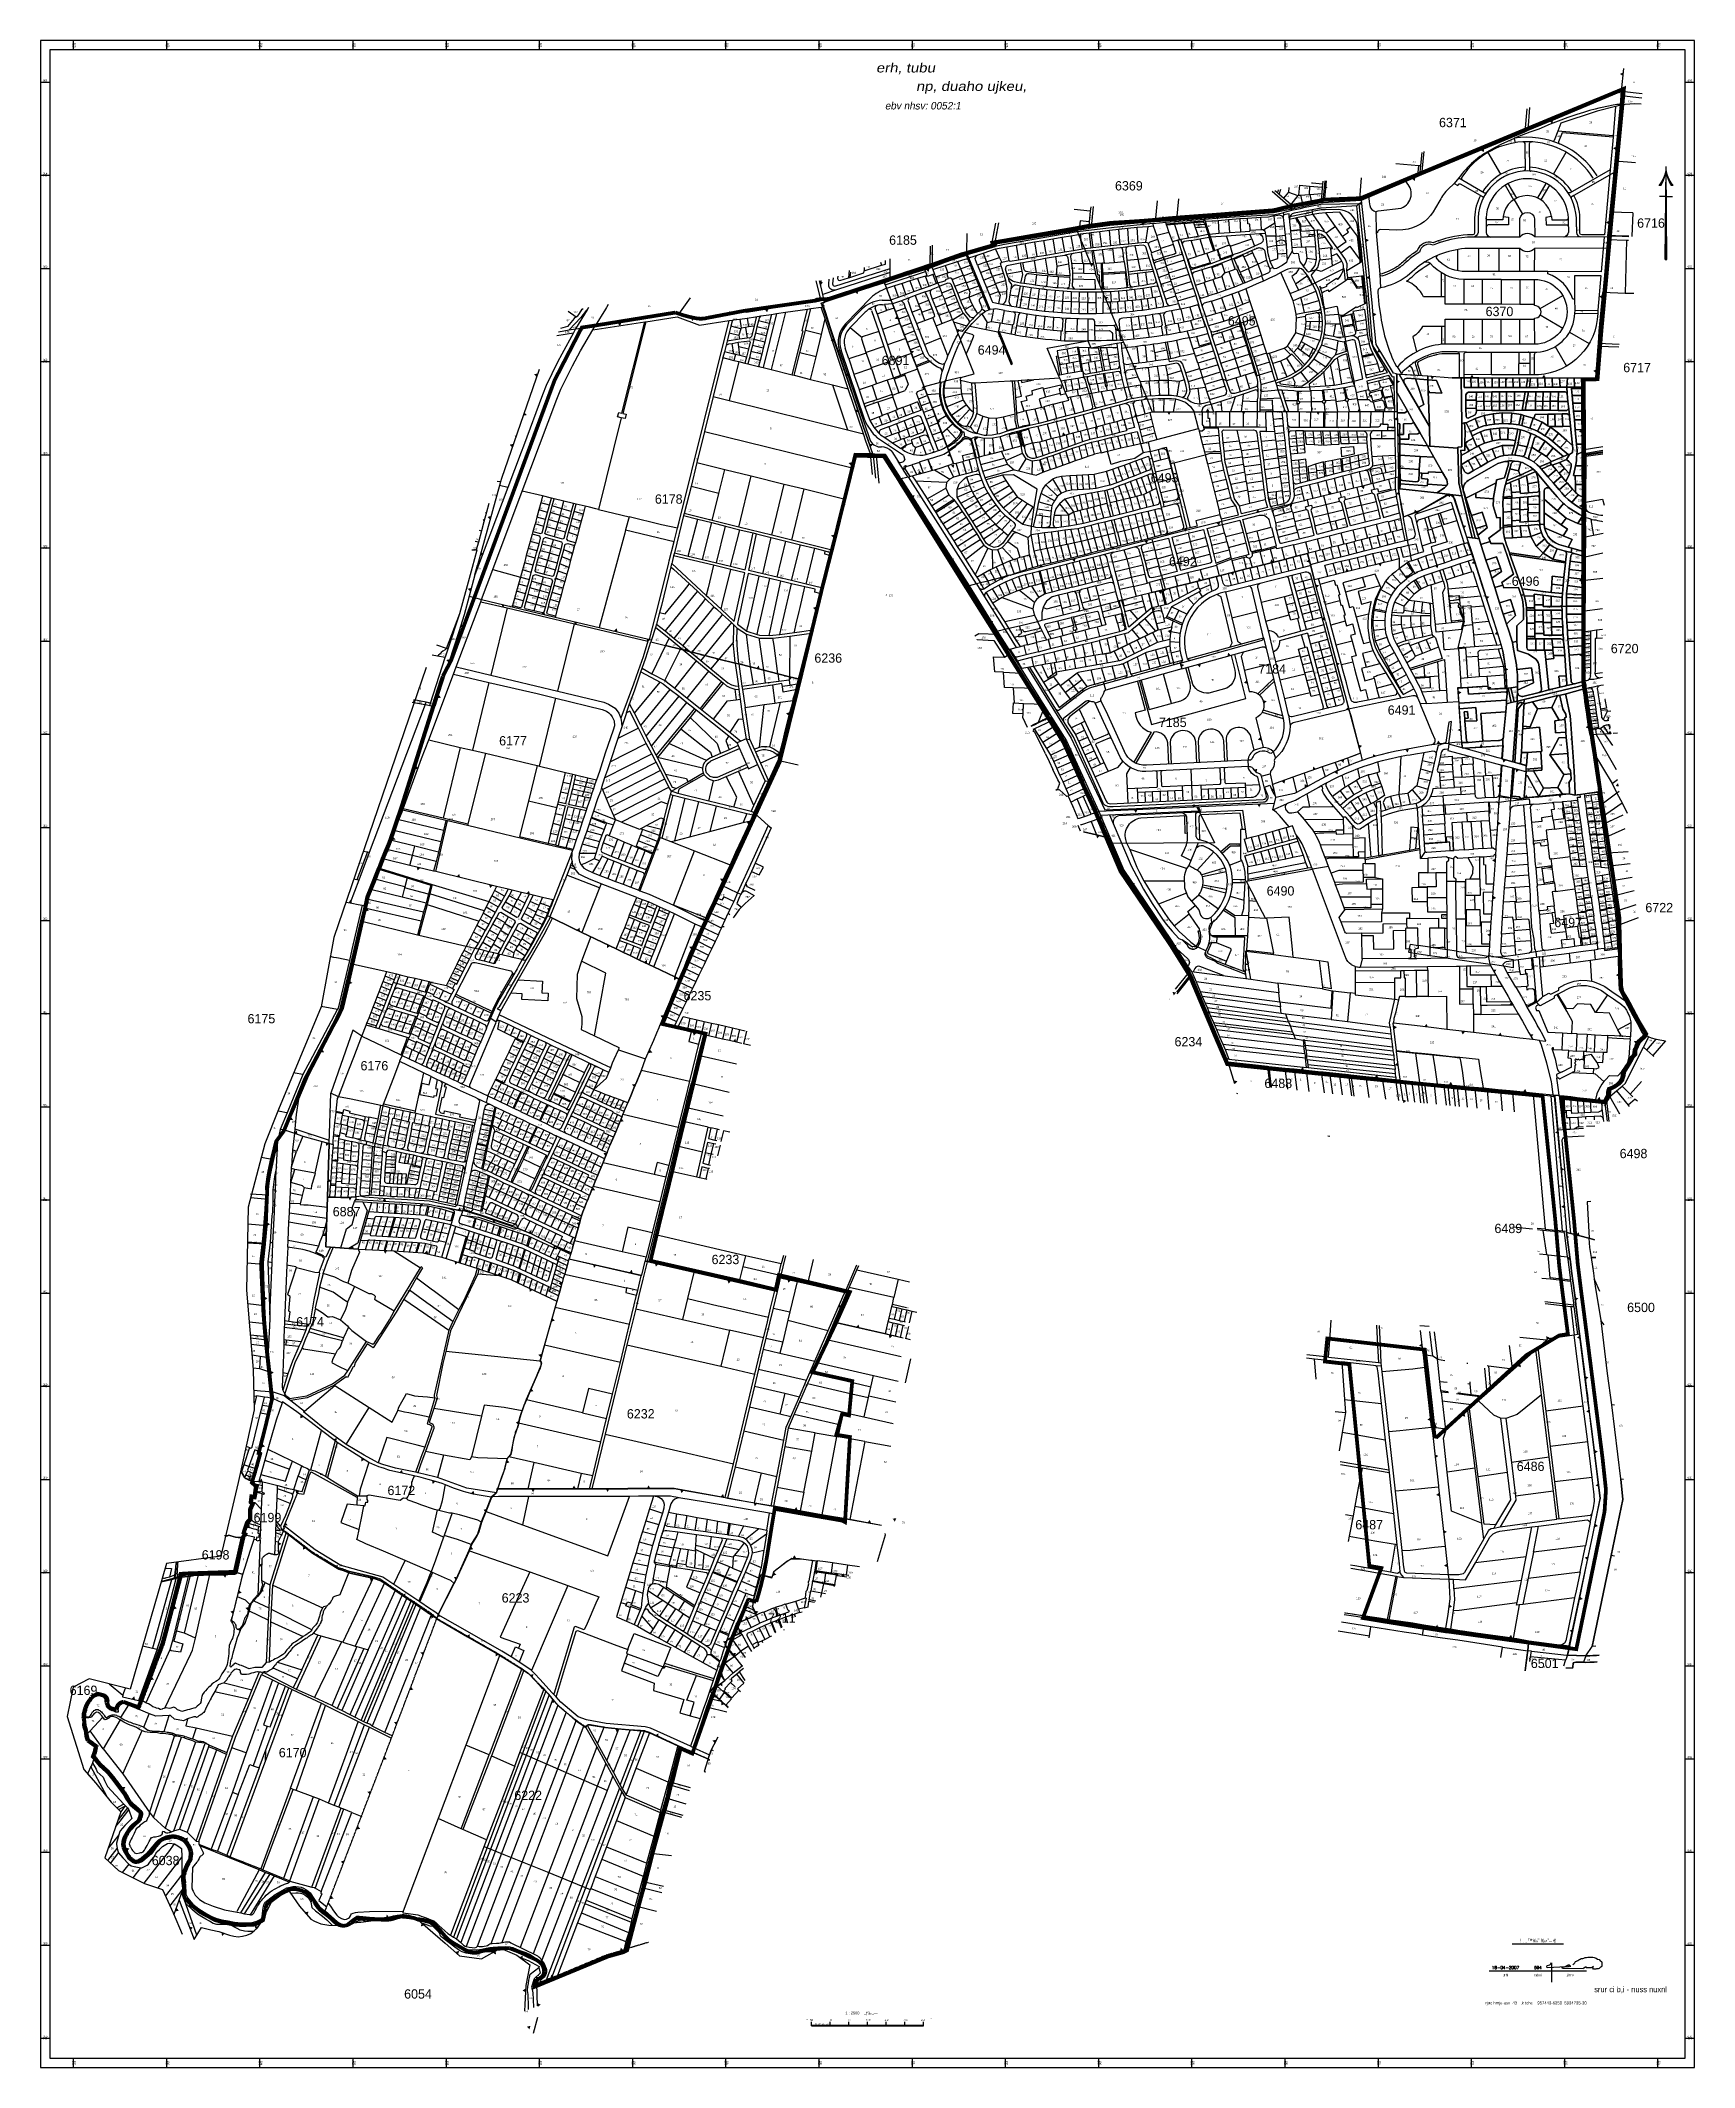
# Model space of a CAD drawing. Extents: x -493 to 187849, y -1657 to 664362.
# Drawn here: x 183412 to 187849, y 658922 to 664362 of the extents above.
import ezdxf
from ezdxf.enums import TextEntityAlignment as Align

# ---------------------------------------------------------------- set-up
doc = ezdxf.new("R2010")
doc.units = 0
doc.header["$MEASUREMENT"] = 0
doc.linetypes.add('L3', pattern=[2, 1.25, -0.25, 0.25, -0.25])
doc.layers.get('0').update_dxf_attribs({"linetype": 'CONTINUOUS'})
for name, color, linetype in [('0DXF_GUSH', 3, 'CONTINUOUS'), ('0G_GV_LIN', 10, 'CONTINUOUS'), ('1DXF_GUSH', 3, 'CONTINUOUS'), ('1G_GV_LIN', 1, 'CONTINUOUS'), ('6891', 3, 'CONTINUOUS'), ('6891-NUM', 70, 'CONTINUOUS'), ('ARE-1', 7, 'CONTINUOUS'), ('BDIKA', 3, 'CONTINUOUS'), ('BOUNDARY', 1, 'CONTINUOUS'), ('DRWT001', 2, 'CONTINUOUS'), ('GBOUND_BOUNDARY', 5, 'CONTINUOUS'), ('GUSHIM', 10, 'CONTINUOUS'), ('HELKA', 3, 'CONTINUOUS'), ('SRVS007', 2, 'CONTINUOUS'), ('TR_GILAYON', 7, 'CONTINUOUS'), ('TR_GILYON', 7, 'CONTINUOUS'), ('USERTEXT2', 10, 'CONTINUOUS')]:
    doc.layers.add(name, color=color, linetype=linetype)
doc.styles.add('HEBTEXT', font='HEBTXT.SHX')
doc.styles.add('HEBTEXT$', font='HEBTXT$')
doc.styles.add('HEBTXT', font='dimheb.shx')
doc.styles.add('M', font='mirym', dxfattribs={"width": 0.95})
doc.styles.add('MIRYAM', font='MIRYM.SHX', dxfattribs={"width": 1.4})
doc.styles.add('ROMANS', font='romans')
doc.styles.get("Standard").update_dxf_attribs({"font": 'dimheb.shx'})
doc.styles.add('TRHEBTXT', font='HEBTXT.SHX')

# ---------------------------------------------------------------- blocks, each defined once
blk = doc.blocks.new('TVC_FENCE')
blk.add_solid([(-0.5, 0), (0.5, 0), (0, 0.87)])
blk = doc.blocks.new('GKNM2500')
at = {"layer": 'TR_GILAYON'}
for p, q in [((-150, -75), (-150, -64.5)), ((-150, -73.2), (150, -73.2)), ((-150, -75), (150, -75)), ((-140, -75), (-140, -73.2)), ((-130, -75), (-130, -73.2)), ((-120, -75), (-120, -73.2)), ((-110, -75), (-110, -73.2)), ((-100, -75), (-100, -64.5)), ((-50, -75), (-50, -64.5)), ((0, -75), (0, -64.5)), ((50, -75), (50, -64.5)), ((100, -75), (100, -64.5)), ((150, -75), (150, -64.5))]:
    blk.add_line(p, q, dxfattribs=at)
at = {"layer": 'TR_GILAYON', "style": 'HEBTEXT'}
for s, height, p in [('1 : 2500', 7.5, (-59.2, -44.2)), ('„ƒ‰ „—', 7.5, (-9, -44.5)), ('30', 3.75, (-141.5, -71.4)), ('25', 3.75, (-132, -71.4)), ('20', 3.75, (-121.1, -71.5)), ('10', 3.75, (-111, -71.5)), ('0', 5, (-99.9, -61.8)), ('50', 5, (-53.2, -61.3)), ('100', 5, (-4, -61.3)), ('150', 5, (45.9, -62)), ('200', 5, (96.1, -62.1)), ('250', 5, (143.3, -62))]:
    blk.add_text(s, height=height, dxfattribs=at).set_placement(p)
for s, p in [('˜ˆ', (-159.9, -62.2)), ('50', (-146, -61.8)), ('˜ˆ', (174, -61.2))]:
    blk.add_text(s, height=5, dxfattribs=at).set_placement(p, align=Align.RIGHT)
blk = doc.blocks.new('SCG2500')
at = {"layer": 'TR_GILYON', "xscale": 0.4, "yscale": 0.4, "zscale": 0.4}
blk.add_blockref('GKNM2500', (0, 0), dxfattribs=at)
blk = doc.blocks.new('*X5')
at = {"color": 0}
for p, q in [((-20.5, -125.1), (-20.5, -125.1)), ((-20.5, -125.2), (-20.5, -125.2)), ((-20.5, -125.2), (-20.5, -125.2)), ((-20.5, -125.2), (-20.5, -125.2)), ((-20.5, -125.2), (-20.5, -125.2)), ((-20.5, -125.2), (-20.5, -125.2)), ((-20.5, -125.3), (-20.5, -125.3)), ((-20.5, -125.3), (-20.5, -125.3)), ((-20.5, -125.3), (-20.5, -125.3)), ((-20.5, -125.3), (-20.5, -125.3)), ((-20.5, -125.4), (-20.5, -125.4)), ((-20.5, -125.4), (-20.5, -125.4)), ((-20.5, -125.4), (-20.5, -125.4)), ((-20.5, -125.5), (-20.5, -125.5)), ((-20.5, -125.5), (-20.5, -125.5)), ((-20.5, -125.5), (-20.5, -125.5)), ((-20.5, -125.5), (-20.5, -125.5)), ((-20.5, -125.5), (-20.5, -125.5)), ((-20.5, -125.6), (-20.5, -125.6)), ((-20.5, -125.6), (-20.5, -125.6)), ((-20.5, -125.6), (-20.5, -125.6)), ((-20.5, -125.7), (-20.5, -125.7)), ((-20.5, -125.7), (-20.5, -125.7)), ((-20.5, -125.7), (-20.5, -125.7)), ((-20.5, -125.7), (-20.5, -125.7)), ((-20.5, -125.8), (-20.4, -125.8)), ((-20.5, -125.8), (-20.4, -125.8)), ((-20.5, -125.8), (-20.4, -125.8)), ((-20.5, -125.8), (-20.4, -125.8)), ((-20.5, -125.8), (-20.5, -125.8)), ((-20.5, -125.9), (-20.4, -125.9)), ((-20.5, -125.9), (-20.4, -125.9)), ((-20.5, -125.9), (-20.4, -125.9)), ((-20.5, -126), (-20.4, -126)), ((-20.5, -126), (-20.4, -126)), ((-20.5, -126), (-20.4, -126)), ((-20.5, -126), (-20.4, -126)), ((-20.5, -126), (-20.4, -126)), ((-20.5, -126.1), (-20.4, -126.1)), ((-20.5, -126.1), (-20.4, -126.1)), ((-20.5, -126.1), (-20.4, -126.1)), ((-20.5, -126.2), (-20.4, -126.2)), ((-20.5, -126.2), (-20.4, -126.2)), ((-20.5, -126.2), (-20.4, -126.2)), ((-20.5, -126.2), (-20.4, -126.2)), ((-20.5, -126.2), (-20.4, -126.2)), ((-20.5, -126.3), (-20.4, -126.3)), ((-20.5, -126.3), (-20.4, -126.3)), ((-20.5, -126.3), (-20.4, -126.3)), ((-20.5, -126.3), (-20.4, -126.3)), ((-20.5, -126.4), (-20.4, -126.4)), ((-20.5, -126.4), (-20.4, -126.4)), ((-20.5, -126.4), (-20.4, -126.4)), ((-20.5, -126.5), (-20.4, -126.5)), ((-20.5, -126.5), (-20.4, -126.5)), ((-20.5, -126.5), (-20.4, -126.5)), ((-20.5, -126.5), (-20.4, -126.5)), ((-20.5, -126.5), (-20.4, -126.5)), ((-20.5, -126.6), (-20.4, -126.6)), ((-20.5, -126.6), (-20.4, -126.6)), ((-20.5, -126.6), (-20.4, -126.6)), ((-20.5, -126.7), (-20.4, -126.7)), ((-20.5, -126.7), (-20.4, -126.7)), ((-20.5, -126.7), (-20.4, -126.7)), ((-20.5, -126.7), (-20.4, -126.7)), ((-20.5, -126.8), (-20.4, -126.8)), ((-20.5, -126.8), (-20.4, -126.8)), ((-20.5, -126.8), (-20.4, -126.8)), ((-20.5, -126.8), (-20.4, -126.8)), ((-20.5, -126.8), (-20.4, -126.8)), ((-20.5, -126.9), (-20.4, -126.9)), ((-20.5, -126.9), (-20.4, -126.9)), ((-20.5, -126.9), (-20.4, -126.9)), ((-20.5, -127), (-20.3, -127)), ((-20.5, -127), (-20.3, -127)), ((-20.5, -127), (-20.3, -127)), ((-20.5, -127), (-20.3, -127)), ((-20.5, -127), (-20.3, -127)), ((-20.5, -127.1), (-20.3, -127.1)), ((-20.5, -127.1), (-20.3, -127.1)), ((-20.5, -127.1), (-20.3, -127.1)), ((-20.5, -127.2), (-20.3, -127.2)), ((-20.5, -127.2), (-20.3, -127.2)), ((-20.5, -127.2), (-20.3, -127.2)), ((-20.5, -127.2), (-20.3, -127.2)), ((-20.5, -127.2), (-20.3, -127.2)), ((-20.5, -127.3), (-20.3, -127.3)), ((-20.5, -127.3), (-20.3, -127.3)), ((-20.5, -127.3), (-20.3, -127.3)), ((-20.5, -127.3), (-20.3, -127.3)), ((-20.5, -127.4), (-20.3, -127.4)), ((-20.5, -127.4), (-20.3, -127.4)), ((-20.5, -127.4), (-20.3, -127.4)), ((-20.5, -127.5), (-20.3, -127.5)), ((-20.5, -127.5), (-20.3, -127.5)), ((-20.5, -127.5), (-20.3, -127.5)), ((-20.5, -127.5), (-20.3, -127.5)), ((-20.5, -127.5), (-20.3, -127.5)), ((-20.5, -127.6), (-20.3, -127.6)), ((-20.5, -127.6), (-20.3, -127.6)), ((-20.5, -127.6), (-20.3, -127.6)), ((-20.5, -127.7), (-20.3, -127.7)), ((-20.5, -127.7), (-20.3, -127.7)), ((-20.5, -127.7), (-20.3, -127.7)), ((-20.5, -127.7), (-20.3, -127.7)), ((-20.5, -127.8), (-20.2, -127.8)), ((-20.5, -127.8), (-20.3, -127.8)), ((-20.5, -127.8), (-20.3, -127.8)), ((-20.5, -127.8), (-20.3, -127.8)), ((-20.5, -127.8), (-20.3, -127.8)), ((-20.5, -127.9), (-20.2, -127.9)), ((-20.5, -127.9), (-20.2, -127.9)), ((-20.5, -127.9), (-20.2, -127.9)), ((-20.5, -128), (-20.2, -128)), ((-20.5, -128), (-20.2, -128)), ((-20.5, -128), (-20.2, -128)), ((-20.5, -128), (-20.2, -128)), ((-20.5, -128.1), (-20.2, -128.1)), ((-20.5, -128.1), (-20.2, -128.1)), ((-20.5, -128.1), (-20.2, -128.1)), ((-20.5, -128.1), (-20.2, -128.1)), ((-20.5, -128.2), (-20.2, -128.2)), ((-20.5, -128.2), (-20.2, -128.2)), ((-20.5, -128.2), (-20.2, -128.2)), ((-20.5, -128.2), (-20.2, -128.2)), ((-20.5, -128.2), (-20.2, -128.2)), ((-20.5, -128.3), (-20.2, -128.3)), ((-20.5, -128.3), (-20.2, -128.3)), ((-20.5, -128.3), (-20.2, -128.3)), ((-20.5, -128.3), (-20.2, -128.3)), ((-20.5, -128.4), (-20.2, -128.4)), ((-20.5, -128.4), (-20.2, -128.4)), ((-20.5, -128.4), (-20.2, -128.4)), ((-20.5, -128.4), (-20.2, -128.4)), ((-20.5, -128.5), (-20.2, -128.5)), ((-20.5, -128.5), (-20.2, -128.5)), ((-20.5, -128.5), (-20.2, -128.5)), ((-20.5, -128.6), (-20.1, -128.6)), ((-20.5, -128.6), (-20.1, -128.6)), ((-20.5, -128.6), (-20.1, -128.6)), ((-20.5, -128.6), (-20.2, -128.6)), ((-20.5, -128.7), (-20.1, -128.7)), ((-20.5, -128.7), (-20.1, -128.7)), ((-20.5, -128.7), (-20.1, -128.7)), ((-20.5, -128.7), (-20.1, -128.7)), ((-20.5, -128.8), (-20.1, -128.8)), ((-20.5, -128.8), (-20.1, -128.8)), ((-20.5, -128.8), (-20.1, -128.8)), ((-20.4, -128.8), (-20.1, -128.8)), ((-20.4, -128.8), (-20.1, -128.8)), ((-20.4, -128.9), (-20.1, -128.9)), ((-20.4, -128.9), (-20.1, -128.9)), ((-20.4, -128.9), (-20.1, -128.9)), ((-20.4, -128.9), (-20.1, -128.9)), ((-20.4, -129), (-20.1, -129)), ((-20.4, -129), (-20.1, -129)), ((-20.4, -129), (-20.1, -129)), ((-20.4, -129.1), (-20.1, -129.1)), ((-20.4, -129.1), (-20.1, -129.1)), ((-20.4, -129.1), (-20.1, -129.1)), ((-20.4, -129.1), (-20.1, -129.1)), ((-20.4, -129.2), (-20, -129.2)), ((-20.4, -129.2), (-20, -129.2)), ((-20.4, -129.2), (-20, -129.2)), ((-20.4, -129.2), (-20.1, -129.2)), ((-20.4, -129.2), (-20.1, -129.2)), ((-20.4, -129.3), (-20, -129.3)), ((-20.4, -129.3), (-20, -129.3)), ((-20.4, -129.3), (-20, -129.3)), ((-20.4, -129.3), (-20, -129.3)), ((-20.4, -129.4), (-20, -129.4)), ((-20.4, -129.4), (-20, -129.4)), ((-20.4, -129.4), (-20, -129.4)), ((-20.4, -129.4), (-20, -129.4)), ((-20.4, -129.5), (-20, -129.5)), ((-20.4, -129.5), (-20, -129.5)), ((-20.4, -129.5), (-20, -129.5)), ((-20.4, -129.6), (-20, -129.6)), ((-20.4, -129.6), (-20, -129.6)), ((-20.4, -129.6), (-20, -129.6)), ((-20.4, -129.6), (-20, -129.6)), ((-20.4, -129.7), (-20, -129.7)), ((-20.4, -129.7), (-20, -129.7)), ((-20.4, -129.7), (-20, -129.7)), ((-20.4, -129.7), (-20, -129.7)), ((-20.4, -129.8), (-19.9, -129.8)), ((-20.4, -129.8), (-19.9, -129.8)), ((-20.4, -129.8), (-19.9, -129.8)), ((-20.4, -129.8), (-19.9, -129.8)), ((-20.4, -129.8), (-20, -129.8)), ((-20.4, -129.9), (-19.9, -129.9)), ((-20.4, -129.9), (-19.9, -129.9)), ((-20.4, -129.9), (-19.9, -129.9)), ((-20.4, -129.9), (-19.9, -129.9)), ((-20.4, -130), (-19.9, -130)), ((-20.4, -130), (-19.9, -130)), ((-20.4, -130), (-19.9, -130)), ((-20.3, -130.1), (-19.9, -130.1)), ((-20.3, -130.1), (-19.9, -130.1)), ((-20.3, -130.1), (-19.9, -130.1)), ((-20.3, -130.1), (-19.9, -130.1)), ((-20.3, -130.2), (-19.9, -130.2)), ((-20.3, -130.2), (-19.9, -130.2)), ((-20.3, -130.2), (-19.9, -130.2)), ((-20.3, -130.2), (-19.9, -130.2)), ((-20.3, -130.2), (-19.9, -130.2)), ((-20.3, -130.3), (-19.8, -130.3)), ((-20.3, -130.3), (-19.8, -130.3)), ((-20.3, -130.3), (-19.8, -130.3)), ((-20.3, -130.3), (-19.9, -130.3)), ((-20.3, -130.4), (-19.8, -130.4)), ((-20.3, -130.4), (-19.8, -130.4)), ((-20.3, -130.4), (-19.8, -130.4)), ((-20.3, -130.4), (-19.8, -130.4)), ((-20.3, -130.5), (-19.8, -130.5)), ((-20.3, -130.5), (-19.8, -130.5)), ((-20.3, -130.5), (-19.8, -130.5)), ((-20.3, -130.6), (-19.8, -130.6)), ((-20.3, -130.6), (-19.8, -130.6)), ((-20.3, -130.6), (-19.8, -130.6)), ((-20.3, -130.6), (-19.8, -130.6)), ((-20.3, -130.7), (-19.8, -130.7)), ((-20.3, -130.7), (-19.8, -130.7)), ((-20.3, -130.7), (-19.8, -130.7)), ((-20.3, -130.7), (-19.8, -130.7)), ((-20.3, -130.8), (-19.7, -130.8)), ((-20.3, -130.8), (-19.7, -130.8)), ((-20.3, -130.8), (-19.7, -130.8)), ((-20.3, -130.8), (-19.7, -130.8)), ((-20.3, -130.8), (-19.8, -130.8)), ((-20.3, -130.9), (-19.7, -130.9)), ((-20.3, -130.9), (-19.7, -130.9)), ((-20.3, -130.9), (-19.7, -130.9)), ((-20.2, -130.9), (-19.7, -130.9)), ((-20.2, -131), (-19.7, -131)), ((-20.2, -131), (-19.7, -131)), ((-20.2, -131), (-19.7, -131)), ((-20.2, -131.1), (-19.7, -131.1)), ((-20.2, -131.1), (-19.7, -131.1)), ((-20.2, -131.1), (-19.7, -131.1)), ((-20.2, -131.1), (-19.7, -131.1)), ((-20.2, -131.2), (-19.6, -131.2)), ((-20.2, -131.2), (-19.6, -131.2)), ((-20.2, -131.2), (-19.7, -131.2)), ((-20.2, -131.2), (-19.7, -131.2)), ((-20.2, -131.2), (-19.7, -131.2)), ((-20.2, -131.3), (-19.6, -131.3)), ((-20.2, -131.3), (-19.6, -131.3)), ((-20.2, -131.3), (-19.6, -131.3)), ((-20.2, -131.3), (-19.6, -131.3)), ((-20.2, -131.4), (-19.6, -131.4)), ((-20.2, -131.4), (-19.6, -131.4)), ((-20.2, -131.4), (-19.6, -131.4)), ((-20.2, -131.4), (-19.6, -131.4)), ((-20.2, -131.5), (-19.6, -131.5)), ((-20.2, -131.5), (-19.6, -131.5)), ((-20.2, -131.5), (-19.6, -131.5)), ((-20.2, -131.6), (-19.6, -131.6)), ((-20.2, -131.6), (-19.6, -131.6)), ((-20.2, -131.6), (-19.6, -131.6)), ((-20.2, -131.6), (-19.6, -131.6)), ((-20.2, -131.7), (-19.5, -131.7)), ((-20.1, -131.7), (-19.5, -131.7)), ((-20.1, -131.7), (-19.5, -131.7)), ((-20.1, -131.7), (-19.5, -131.7)), ((-20.1, -131.8), (-19.5, -131.8)), ((-20.1, -131.8), (-19.5, -131.8)), ((-20.1, -131.8), (-19.5, -131.8)), ((-20.1, -131.8), (-19.5, -131.8)), ((-20.1, -131.8), (-19.5, -131.8)), ((-20.1, -131.9), (-19.5, -131.9)), ((-20.1, -131.9), (-19.5, -131.9)), ((-20.1, -131.9), (-19.5, -131.9)), ((-20.1, -131.9), (-19.5, -131.9)), ((-20.1, -132), (-19.5, -132)), ((-20.1, -132), (-19.5, -132)), ((-20.1, -132), (-19.5, -132)), ((-20.1, -132.1), (-19.4, -132.1)), ((-20.1, -132.1), (-19.4, -132.1)), ((-20.1, -132.1), (-19.4, -132.1)), ((-20.1, -132.1), (-19.5, -132.1)), ((-20.1, -132.2), (-19.4, -132.2)), ((-20.1, -132.2), (-19.4, -132.2)), ((-20.1, -132.2), (-19.4, -132.2)), ((-20.1, -132.2), (-19.4, -132.2)), ((-20.1, -132.2), (-19.4, -132.2)), ((-20.1, -132.3), (-19.4, -132.3)), ((-20.1, -132.3), (-19.4, -132.3)), ((-20, -132.3), (-19.4, -132.3)), ((-20, -132.3), (-19.4, -132.3)), ((-20, -132.4), (-19.3, -132.4)), ((-20, -132.4), (-19.4, -132.4)), ((-20, -132.4), (-19.4, -132.4)), ((-20, -132.4), (-19.4, -132.4)), ((-20, -132.5), (-19.3, -132.5)), ((-20, -132.5), (-19.3, -132.5)), ((-20, -132.5), (-19.3, -132.5)), ((-20, -132.6), (-19.3, -132.6)), ((-20, -132.6), (-19.3, -132.6)), ((-20, -132.6), (-19.3, -132.6)), ((-20, -132.6), (-19.3, -132.6)), ((-20, -132.7), (-19.3, -132.7)), ((-20, -132.7), (-19.3, -132.7)), ((-20, -132.7), (-19.3, -132.7)), ((-20, -132.7), (-19.3, -132.7)), ((-20, -132.8), (-19.2, -132.8)), ((-20, -132.8), (-19.2, -132.8)), ((-20, -132.8), (-19.3, -132.8)), ((-20, -132.8), (-19.3, -132.8)), ((-20, -132.8), (-19.3, -132.8)), ((-20, -132.9), (-19.2, -132.9)), ((-19.9, -132.9), (-19.2, -132.9)), ((-19.9, -132.9), (-19.2, -132.9)), ((-19.9, -132.9), (-19.2, -132.9)), ((-19.9, -133), (-19.2, -133)), ((-19.9, -133), (-19.2, -133)), ((-19.9, -133), (-19.2, -133)), ((-19.9, -133.1), (-19.2, -133.1)), ((-19.9, -133.1), (-19.2, -133.1)), ((-19.9, -133.1), (-19.2, -133.1)), ((-19.9, -133.1), (-19.2, -133.1)), ((-19.9, -133.2), (-19.1, -133.2)), ((-19.9, -133.2), (-19.1, -133.2)), ((-19.9, -133.2), (-19.1, -133.2)), ((-19.9, -133.2), (-19.1, -133.2)), ((-19.9, -133.2), (-19.2, -133.2)), ((-19.9, -133.3), (-19.1, -133.3)), ((-19.9, -133.3), (-19.1, -133.3)), ((-19.9, -133.3), (-19.1, -133.3)), ((-19.9, -133.3), (-19.1, -133.3)), ((-19.9, -133.4), (-19.1, -133.4)), ((-19.9, -133.4), (-19.1, -133.4)), ((-19.8, -133.4), (-19.1, -133.4)), ((-19.8, -133.4), (-19.1, -133.4)), ((-19.8, -133.5), (-19, -133.5)), ((-19.8, -133.5), (-19, -133.5)), ((-19.8, -133.5), (-19.1, -133.5)), ((-19.8, -133.6), (-19, -133.6)), ((-19.8, -133.6), (-19, -133.6)), ((-19.8, -133.6), (-19, -133.6)), ((-19.8, -133.6), (-19, -133.6)), ((-19.8, -133.7), (-19, -133.7)), ((-19.8, -133.7), (-19, -133.7)), ((-19.8, -133.7), (-19, -133.7)), ((-19.8, -133.7), (-19, -133.7)), ((-19.8, -133.8), (-18.9, -133.8)), ((-19.8, -133.8), (-18.9, -133.8)), ((-19.8, -133.8), (-19, -133.8)), ((-19.8, -133.8), (-19, -133.8)), ((-19.8, -133.8), (-19, -133.8)), ((-19.8, -133.9), (-18.9, -133.9)), ((-19.7, -133.9), (-18.9, -133.9)), ((-19.7, -133.9), (-18.9, -133.9)), ((-19.7, -133.9), (-18.9, -133.9)), ((-19.7, -134), (-18.9, -134)), ((-19.7, -134), (-18.9, -134)), ((-19.7, -134), (-18.9, -134)), ((-19.7, -134.1), (-18.9, -134.1)), ((-19.7, -134.1), (-18.9, -134.1)), ((-19.7, -134.1), (-18.9, -134.1)), ((-19.7, -134.1), (-18.9, -134.1)), ((-19.7, -134.2), (-18.8, -134.2)), ((-19.7, -134.2), (-18.8, -134.2)), ((-19.7, -134.2), (-18.8, -134.2)), ((-19.7, -134.2), (-18.8, -134.2)), ((-19.7, -134.2), (-18.8, -134.2)), ((-19.7, -134.3), (-18.8, -134.3)), ((-19.7, -134.3), (-18.8, -134.3)), ((-19.7, -134.3), (-18.8, -134.3)), ((-19.6, -134.3), (-18.8, -134.3)), ((-19.6, -134.4), (-18.7, -134.4)), ((-19.6, -134.4), (-18.8, -134.4)), ((-19.6, -134.4), (-18.8, -134.4)), ((-19.6, -134.4), (-18.8, -134.4)), ((-19.6, -134.5), (-18.7, -134.5)), ((-19.6, -134.5), (-18.7, -134.5)), ((-19.6, -134.5), (-18.7, -134.5)), ((-19.6, -134.6), (-18.7, -134.6)), ((-19.6, -134.6), (-18.7, -134.6)), ((-19.6, -134.6), (-18.7, -134.6)), ((-19.6, -134.6), (-18.7, -134.6)), ((-19.6, -134.7), (-18.7, -134.7)), ((-19.6, -134.7), (-18.7, -134.7)), ((-19.6, -134.7), (-18.7, -134.7)), ((-19.6, -134.7), (-18.7, -134.7)), ((-19.6, -134.8), (-18.6, -134.8)), ((-19.5, -134.8), (-18.6, -134.8)), ((-19.5, -134.8), (-18.6, -134.8)), ((-19.5, -134.8), (-18.6, -134.8)), ((-19.5, -134.8), (-18.6, -134.8)), ((-19.5, -134.9), (-18.6, -134.9)), ((-19.5, -134.9), (-18.6, -134.9)), ((-19.5, -134.9), (-18.6, -134.9)), ((-19.5, -134.9), (-18.6, -134.9)), ((-19.5, -135), (-18.6, -135)), ((-19.5, -135), (-18.6, -135)), ((-19.5, -135), (-18.6, -135)), ((-19.5, -135.1), (-18.5, -135.1)), ((-19.5, -135.1), (-18.5, -135.1)), ((-19.5, -135.1), (-18.5, -135.1)), ((-19.5, -135.1), (-18.5, -135.1)), ((-19.5, -135.2), (-18.5, -135.2)), ((-19.4, -135.2), (-18.5, -135.2)), ((-19.4, -135.2), (-18.5, -135.2)), ((-19.4, -135.2), (-18.5, -135.2)), ((-19.4, -135.2), (-18.5, -135.2)), ((-19.4, -135.3), (-18.5, -135.3)), ((-19.4, -135.3), (-18.5, -135.3)), ((-19.4, -135.3), (-18.4, -135.3)), ((-19.4, -135.3), (-18.4, -135.3)), ((-19.4, -135.4), (-18.4, -135.4)), ((-19.4, -135.4), (-18.4, -135.4)), ((-19.4, -135.4), (-18.4, -135.4)), ((-19.4, -135.4), (-18.4, -135.4)), ((-19.4, -135.5), (-18.4, -135.5)), ((-19.4, -135.5), (-18.4, -135.5)), ((-19.4, -135.5), (-18.4, -135.5)), ((-19.4, -135.6), (-18.4, -135.6)), ((-19.3, -135.6), (-18.4, -135.6)), ((-19.3, -135.6), (-18.3, -135.6)), ((-19.3, -135.6), (-18.3, -135.6)), ((-19.3, -135.7), (-18.3, -135.7)), ((-19.3, -135.7), (-18.3, -135.7)), ((-19.3, -135.7), (-18.3, -135.7)), ((-19.3, -135.7), (-18.3, -135.7)), ((-19.3, -135.8), (-18.3, -135.8)), ((-19.3, -135.8), (-18.3, -135.8)), ((-19.3, -135.8), (-18.3, -135.8)), ((-19.3, -135.8), (-18.3, -135.8)), ((-19.3, -135.8), (-18.3, -135.8)), ((-19.3, -135.9), (-18.2, -135.9)), ((-19.3, -135.9), (-18.2, -135.9)), ((-19.3, -135.9), (-18.2, -135.9)), ((-19.2, -135.9), (-18.2, -135.9)), ((-19.2, -136), (-18.2, -136)), ((-19.2, -136), (-18.2, -136)), ((-19.2, -136), (-18.2, -136)), ((-19.2, -136.1), (-18.2, -136.1)), ((-19.2, -136.1), (-18.2, -136.1)), ((-19.2, -136.1), (-18.2, -136.1)), ((-19.2, -136.1), (-18.1, -136.1)), ((-19.2, -136.2), (-18.1, -136.2)), ((-19.2, -136.2), (-18.1, -136.2)), ((-19.2, -136.2), (-18.1, -136.2)), ((-19.2, -136.2), (-18.1, -136.2)), ((-19.2, -136.2), (-18.1, -136.2)), ((-19.2, -136.3), (-18.1, -136.3)), ((-19.1, -136.3), (-18.1, -136.3)), ((-19.1, -136.3), (-18.1, -136.3)), ((-19.1, -136.3), (-18.1, -136.3)), ((-19.1, -136.4), (-18, -136.4)), ((-19.1, -136.4), (-18, -136.4)), ((-19.1, -136.4), (-18, -136.4)), ((-19.1, -136.4), (-18, -136.4)), ((-19.1, -136.5), (-18, -136.5)), ((-19.1, -136.5), (-18, -136.5)), ((-19.1, -136.5), (-18, -136.5)), ((-19.1, -136.6), (-18, -136.6)), ((-19.1, -136.6), (-18, -136.6)), ((-19.1, -136.6), (-18, -136.6)), ((-19, -136.6), (-17.9, -136.6)), ((-19, -136.7), (-17.9, -136.7)), ((-19, -136.7), (-17.9, -136.7)), ((-19, -136.7), (-17.9, -136.7)), ((-19, -136.7), (-17.9, -136.7)), ((-19, -136.8), (-17.9, -136.8)), ((-19, -136.8), (-17.9, -136.8)), ((-19, -136.8), (-17.9, -136.8)), ((-19, -136.8), (-17.9, -136.8)), ((-19, -136.8), (-17.9, -136.8)), ((-19, -136.9), (-17.8, -136.9)), ((-19, -136.9), (-17.8, -136.9)), ((-19, -136.9), (-17.8, -136.9)), ((-18.9, -136.9), (-17.8, -136.9)), ((-18.9, -137), (-17.8, -137)), ((-18.9, -137), (-17.8, -137)), ((-18.9, -137), (-17.8, -137)), ((-18.9, -137.1), (-17.8, -137.1)), ((-18.9, -137.1), (-17.8, -137.1)), ((-18.9, -137.1), (-17.8, -137.1)), ((-18.9, -137.1), (-17.7, -137.1)), ((-18.9, -137.2), (-17.7, -137.2)), ((-18.9, -137.2), (-17.7, -137.2)), ((-18.9, -137.2), (-17.7, -137.2)), ((-18.9, -137.2), (-17.7, -137.2)), ((-18.9, -137.2), (-17.7, -137.2)), ((-18.8, -137.3), (-17.7, -137.3)), ((-18.8, -137.3), (-17.7, -137.3)), ((-18.8, -137.3), (-17.7, -137.3)), ((-18.8, -137.3), (-17.6, -137.3)), ((-18.8, -137.4), (-17.6, -137.4)), ((-18.8, -137.4), (-17.6, -137.4)), ((-18.8, -137.4), (-17.6, -137.4)), ((-18.8, -137.4), (-17.6, -137.4)), ((-18.8, -137.5), (-17.6, -137.5)), ((-18.8, -137.5), (-17.6, -137.5)), ((-18.8, -137.5), (-17.6, -137.5)), ((-18.8, -137.6), (-17.6, -137.6)), ((-18.7, -137.6), (-17.5, -137.6)), ((-18.7, -137.6), (-17.5, -137.6)), ((-18.7, -137.6), (-17.5, -137.6)), ((-18.7, -137.7), (-17.5, -137.7)), ((-18.7, -137.7), (-17.5, -137.7)), ((-18.7, -137.7), (-17.5, -137.7)), ((-18.7, -137.7), (-17.5, -137.7)), ((-18.7, -137.8), (-17.5, -137.8)), ((-18.7, -137.8), (-17.5, -137.8)), ((-18.7, -137.8), (-17.4, -137.8)), ((-18.7, -137.8), (-17.4, -137.8)), ((-18.7, -137.8), (-17.4, -137.8)), ((-18.6, -137.9), (-17.4, -137.9)), ((-18.6, -137.9), (-17.4, -137.9)), ((-18.6, -137.9), (-17.4, -137.9)), ((-18.6, -137.9), (-17.4, -137.9)), ((-18.6, -138), (-17.4, -138)), ((-18.6, -138), (-17.4, -138)), ((-18.6, -138), (-17.3, -138)), ((-18.6, -138.1), (-17.3, -138.1)), ((-18.6, -138.1), (-17.3, -138.1)), ((-18.6, -138.1), (-17.3, -138.1)), ((-18.6, -138.1), (-17.3, -138.1)), ((-18.6, -138.2), (-17.3, -138.2)), ((-18.5, -138.2), (-17.3, -138.2)), ((-18.5, -138.2), (-17.3, -138.2)), ((-18.5, -138.2), (-17.3, -138.2)), ((-18.5, -138.2), (-17.2, -138.2)), ((-18.5, -138.3), (-17.2, -138.3)), ((-18.5, -138.3), (-17.2, -138.3)), ((-18.5, -138.3), (-17.2, -138.3)), ((-18.5, -138.3), (-17.2, -138.3)), ((-18.5, -138.4), (-17.2, -138.4)), ((-18.5, -138.4), (-17.2, -138.4)), ((-18.5, -138.4), (-17.2, -138.4)), ((-18.4, -138.4), (-17.1, -138.4)), ((-18.4, -138.5), (-17.1, -138.5)), ((-18.4, -138.5), (-17.1, -138.5)), ((-18.4, -138.5), (-17.1, -138.5)), ((-18.4, -138.6), (-17.1, -138.6)), ((-18.4, -138.6), (-17.1, -138.6)), ((-18.4, -138.6), (-17.1, -138.6)), ((-18.4, -138.6), (-17.1, -138.6)), ((-18.4, -138.7), (-17, -138.7)), ((-18.4, -138.7), (-17, -138.7)), ((-18.4, -138.7), (-17, -138.7)), ((-18.3, -138.7), (-17, -138.7)), ((-18.3, -138.8), (-17, -138.8)), ((-18.3, -138.8), (-17, -138.8)), ((-18.3, -138.8), (-17, -138.8)), ((-18.3, -138.8), (-17, -138.8)), ((-18.3, -138.8), (-17, -138.8)), ((-18.3, -138.9), (-16.9, -138.9)), ((-18.3, -138.9), (-16.9, -138.9)), ((-18.3, -138.9), (-16.9, -138.9)), ((-18.3, -138.9), (-16.9, -138.9)), ((-18.3, -139), (-16.9, -139)), ((-18.2, -139), (-16.9, -139)), ((-18.2, -139), (-16.9, -139)), ((-18.2, -139.1), (-16.9, -139.1)), ((-18.2, -139.1), (-16.8, -139.1)), ((-18.2, -139.1), (-16.8, -139.1)), ((-18.2, -139.1), (-16.8, -139.1)), ((-18.2, -139.2), (-16.8, -139.2)), ((-18.2, -139.2), (-16.8, -139.2)), ((-18.2, -139.2), (-16.8, -139.2)), ((-18.2, -139.2), (-16.8, -139.2)), ((-18.1, -139.2), (-16.8, -139.2)), ((-18.1, -139.3), (-16.7, -139.3)), ((-18.1, -139.3), (-16.7, -139.3)), ((-18.1, -139.3), (-16.7, -139.3)), ((-18.1, -139.3), (-16.7, -139.3)), ((-18.1, -139.4), (-16.7, -139.4)), ((-18.1, -139.4), (-16.7, -139.4)), ((-18.1, -139.4), (-16.7, -139.4)), ((-18.1, -139.4), (-16.7, -139.4)), ((-18.1, -139.5), (-16.6, -139.5)), ((-18, -139.5), (-16.6, -139.5)), ((-18, -139.5), (-16.6, -139.5)), ((-18, -139.6), (-16.6, -139.6)), ((-18, -139.6), (-16.6, -139.6)), ((-18, -139.6), (-16.6, -139.6)), ((-18, -139.6), (-16.6, -139.6)), ((-18, -139.7), (-16.5, -139.7)), ((-18, -139.7), (-16.5, -139.7)), ((-18, -139.7), (-16.5, -139.7)), ((-18, -139.7), (-16.5, -139.7)), ((-17.9, -139.8), (-16.5, -139.8)), ((-17.9, -139.8), (-16.5, -139.8)), ((-17.9, -139.8), (-16.5, -139.8)), ((-17.9, -139.8), (-16.5, -139.8)), ((-17.9, -139.8), (-16.4, -139.8)), ((-17.9, -139.9), (-16.4, -139.9)), ((-17.9, -139.9), (-16.4, -139.9)), ((-17.9, -139.9), (-16.4, -139.9)), ((-17.9, -139.9), (-16.4, -139.9)), ((-17.9, -140), (-16.4, -140)), ((-17.8, -140), (-16.4, -140)), ((-17.8, -140), (-16.3, -140)), ((-17.8, -140.1), (-16.3, -140.1)), ((-17.8, -140.1), (-16.3, -140.1)), ((-17.8, -140.1), (-16.3, -140.1)), ((-17.8, -140.1), (-16.3, -140.1)), ((-17.8, -140.2), (-16.3, -140.2)), ((-17.8, -140.2), (-16.3, -140.2)), ((-17.8, -140.2), (-16.3, -140.2)), ((-17.8, -140.2), (-16.2, -140.2)), ((-17.7, -140.2), (-16.2, -140.2)), ((-17.7, -140.3), (-16.2, -140.3)), ((-17.7, -140.3), (-16.2, -140.3)), ((-17.7, -140.3), (-16.2, -140.3)), ((-17.7, -140.3), (-16.2, -140.3)), ((-17.7, -140.4), (-16.2, -140.4)), ((-17.7, -140.4), (-16.1, -140.4)), ((-17.7, -140.4), (-16.1, -140.4)), ((-17.7, -140.4), (-16.1, -140.4)), ((-17.6, -140.5), (-16.1, -140.5)), ((-17.6, -140.5), (-16.1, -140.5)), ((-17.6, -140.5), (-16.1, -140.5)), ((-17.6, -140.6), (-16.1, -140.6)), ((-17.6, -140.6), (-16, -140.6)), ((-17.6, -140.6), (-16, -140.6)), ((-17.6, -140.6), (-16, -140.6)), ((-17.6, -140.7), (-16, -140.7)), ((-17.6, -140.7), (-16, -140.7)), ((-17.5, -140.7), (-16, -140.7)), ((-17.5, -140.7), (-16, -140.7)), ((-17.5, -140.8), (-15.9, -140.8)), ((-17.5, -140.8), (-15.9, -140.8)), ((-17.5, -140.8), (-15.9, -140.8)), ((-17.5, -140.8), (-15.9, -140.8)), ((-17.5, -140.8), (-15.9, -140.8)), ((-17.5, -140.9), (-15.9, -140.9)), ((-17.5, -140.9), (-15.9, -140.9)), ((-17.4, -140.9), (-15.8, -140.9)), ((-17.4, -140.9), (-15.8, -140.9)), ((-17.4, -141), (-15.8, -141)), ((-17.4, -141), (-15.8, -141)), ((-17.4, -141), (-15.8, -141)), ((-17.4, -141.1), (-15.8, -141.1)), ((-17.4, -141.1), (-15.8, -141.1)), ((-17.4, -141.1), (-15.7, -141.1)), ((-17.4, -141.1), (-15.7, -141.1)), ((-17.3, -141.2), (-15.7, -141.2)), ((-17.3, -141.2), (-15.7, -141.2)), ((-17.3, -141.2), (-15.7, -141.2)), ((-17.3, -141.2), (-15.7, -141.2)), ((-17.3, -141.2), (-15.7, -141.2)), ((-17.3, -141.3), (-15.6, -141.3)), ((-17.3, -141.3), (-15.6, -141.3)), ((-17.3, -141.3), (-15.6, -141.3)), ((-17.3, -141.3), (-15.6, -141.3)), ((-17.2, -141.4), (-15.6, -141.4)), ((-17.2, -141.4), (-15.6, -141.4)), ((-17.2, -141.4), (-15.6, -141.4)), ((-17.2, -141.4), (-15.5, -141.4)), ((-17.2, -141.5), (-15.5, -141.5)), ((-17.2, -141.5), (-15.5, -141.5)), ((-17.2, -141.5), (-15.5, -141.5)), ((-17.2, -141.6), (-15.5, -141.6)), ((-17.1, -141.6), (-15.5, -141.6)), ((-17.1, -141.6), (-15.4, -141.6)), ((-17.1, -141.6), (-15.4, -141.6)), ((-17.1, -141.7), (-15.4, -141.7)), ((-17.1, -141.7), (-15.4, -141.7)), ((-17.1, -141.7), (-15.4, -141.7)), ((-17.1, -141.7), (-15.4, -141.7)), ((-17.1, -141.8), (-15.4, -141.8)), ((-17, -141.8), (-15.3, -141.8)), ((-17, -141.8), (-15.3, -141.8)), ((-17, -141.8), (-15.3, -141.8)), ((-17, -141.8), (-15.3, -141.8)), ((-17, -141.9), (-15.3, -141.9)), ((-17, -141.9), (-15.3, -141.9)), ((-17, -141.9), (-15.2, -141.9)), ((-17, -141.9), (-15.2, -141.9)), ((-17, -142), (-15.2, -142)), ((-16.9, -142), (-15.2, -142)), ((-16.9, -142), (-15.2, -142)), ((-16.9, -142.1), (-15.2, -142.1)), ((-16.9, -142.1), (-15.2, -142.1)), ((-16.9, -142.1), (-15.1, -142.1)), ((-16.9, -142.1), (-15.1, -142.1)), ((-16.9, -142.2), (-15.1, -142.2)), ((-16.9, -142.2), (-15.1, -142.2)), ((-16.8, -142.2), (-15.1, -142.2)), ((-16.8, -142.2), (-15.1, -142.2)), ((-16.8, -142.2), (-15, -142.2)), ((-16.8, -142.3), (-15, -142.3)), ((-16.8, -142.3), (-15, -142.3)), ((-16.8, -142.3), (-15, -142.3)), ((-16.8, -142.3), (-15, -142.3)), ((-16.8, -142.4), (-15, -142.4)), ((-16.7, -142.4), (-14.9, -142.4)), ((-16.7, -142.4), (-14.9, -142.4)), ((-16.7, -142.4), (-14.9, -142.4)), ((-16.7, -142.5), (-14.9, -142.5)), ((-16.7, -142.5), (-14.9, -142.5)), ((-16.7, -142.5), (-14.9, -142.5)), ((-16.7, -142.6), (-14.9, -142.6)), ((-16.7, -142.6), (-14.8, -142.6)), ((-16.6, -142.6), (-14.8, -142.6)), ((-16.6, -142.6), (-14.8, -142.6)), ((-16.6, -142.7), (-14.8, -142.7)), ((-16.6, -142.7), (-14.8, -142.7)), ((-16.6, -142.7), (-14.8, -142.7)), ((-16.6, -142.7), (-14.7, -142.7)), ((-16.6, -142.8), (-14.7, -142.8)), ((-16.5, -142.8), (-14.7, -142.8)), ((-16.5, -142.8), (-14.7, -142.8)), ((-16.5, -142.8), (-14.7, -142.8)), ((-16.5, -142.8), (-14.7, -142.8)), ((-16.5, -142.9), (-14.6, -142.9)), ((-16.5, -142.9), (-14.6, -142.9)), ((-16.5, -142.9), (-14.6, -142.9)), ((-16.5, -142.9), (-14.6, -142.9)), ((-16.4, -143), (-14.6, -143)), ((-16.4, -143), (-14.6, -143)), ((-16.4, -143), (-14.5, -143)), ((-16.4, -143.1), (-14.5, -143.1)), ((-16.4, -143.1), (-14.5, -143.1)), ((-16.4, -143.1), (-14.5, -143.1)), ((-16.4, -143.1), (-14.5, -143.1)), ((-16.3, -143.2), (-14.5, -143.2)), ((-16.3, -143.2), (-14.4, -143.2)), ((-16.3, -143.2), (-14.4, -143.2)), ((-16.3, -143.2), (-14.4, -143.2)), ((-16.3, -143.2), (-14.4, -143.2)), ((-16.3, -143.3), (-14.4, -143.3)), ((-16.3, -143.3), (-14.3, -143.3)), ((-16.3, -143.3), (-14.3, -143.3)), ((-16.2, -143.3), (-14.3, -143.3)), ((-16.2, -143.4), (-14.3, -143.4)), ((-16.2, -143.4), (-14.3, -143.4)), ((-16.2, -143.4), (-14.3, -143.4)), ((-16.2, -143.4), (-14.2, -143.4)), ((-16.2, -143.5), (-14.2, -143.5)), ((-16.2, -143.5), (-14.2, -143.5)), ((-16.1, -143.5), (-14.2, -143.5)), ((-16.1, -143.6), (-14.2, -143.6)), ((-16.1, -143.6), (-14.2, -143.6)), ((-16.1, -143.6), (-14.1, -143.6)), ((-16.1, -143.6), (-14.1, -143.6)), ((-16.1, -143.7), (-14.1, -143.7)), ((-16.1, -143.7), (-14.1, -143.7)), ((-16, -143.7), (-14.1, -143.7)), ((-16, -143.7), (-14.1, -143.7)), ((-16, -143.8), (-14, -143.8)), ((-16, -143.8), (-14, -143.8)), ((-16, -143.8), (-14, -143.8)), ((-16, -143.8), (-14, -143.8)), ((-16, -143.8), (-14, -143.8)), ((-15.9, -143.9), (-13.9, -143.9)), ((-15.9, -143.9), (-13.9, -143.9)), ((-15.9, -143.9), (-13.9, -143.9)), ((-15.9, -143.9), (-13.9, -143.9)), ((-15.9, -144), (-13.9, -144)), ((-15.9, -144), (-13.9, -144)), ((-15.9, -144), (-13.8, -144)), ((-15.8, -144.1), (-13.8, -144.1)), ((-15.8, -144.1), (-13.8, -144.1)), ((-15.8, -144.1), (-13.8, -144.1)), ((-15.8, -144.1), (-13.8, -144.1)), ((-15.8, -144.2), (-13.7, -144.2)), ((-15.8, -144.2), (-13.7, -144.2)), ((-15.8, -144.2), (-13.7, -144.2)), ((-15.7, -144.2), (-13.7, -144.2)), ((-15.7, -144.2), (-13.7, -144.2)), ((-15.7, -144.3), (-13.7, -144.3)), ((-15.7, -144.3), (-13.6, -144.3)), ((-15.7, -144.3), (-13.6, -144.3)), ((-15.7, -144.3), (-13.6, -144.3)), ((-15.7, -144.4), (-13.6, -144.4)), ((-15.6, -144.4), (-13.6, -144.4)), ((-15.6, -144.4), (-13.5, -144.4)), ((-15.6, -144.4), (-13.5, -144.4)), ((-15.6, -144.5), (-13.5, -144.5)), ((-15.6, -144.5), (-13.5, -144.5)), ((-15.6, -144.5), (-13.5, -144.5)), ((-15.6, -144.6), (-13.4, -144.6)), ((-15.5, -144.6), (-13.4, -144.6)), ((-15.5, -144.6), (-13.4, -144.6)), ((-15.5, -144.6), (-13.4, -144.6)), ((-15.5, -144.7), (-13.4, -144.7)), ((-15.5, -144.7), (-13.4, -144.7)), ((-15.5, -144.7), (-13.3, -144.7)), ((-15.4, -144.7), (-13.3, -144.7)), ((-15.4, -144.8), (-13.3, -144.8)), ((-15.4, -144.8), (-13.3, -144.8)), ((-15.4, -144.8), (-13.3, -144.8)), ((-15.4, -144.8), (-13.2, -144.8)), ((-15.4, -144.8), (-13.2, -144.8)), ((-15.4, -144.9), (-13.2, -144.9)), ((-15.3, -144.9), (-13.2, -144.9)), ((-15.3, -144.9), (-13.2, -144.9)), ((-15.3, -144.9), (-13.1, -144.9)), ((-15.3, -145), (-13.1, -145)), ((-15.3, -145), (-13.1, -145)), ((-15.3, -145), (-13.1, -145)), ((-15.2, -145.1), (-13.1, -145.1)), ((-15.2, -145.1), (-13, -145.1)), ((-15.2, -145.1), (-13, -145.1)), ((-15.2, -145.1), (-13, -145.1)), ((-15.2, -145.2), (-13, -145.2)), ((-15.2, -145.2), (-13, -145.2)), ((-15.2, -145.2), (-12.9, -145.2)), ((-15.1, -145.2), (-12.9, -145.2)), ((-15.1, -145.2), (-12.9, -145.2)), ((-15.1, -145.3), (-12.9, -145.3))]:
    blk.add_line(p, q, dxfattribs=at)
blk = doc.blocks.new('*X6')
at = {"color": 0}
for p, q in [((-21.2, -130.4), (-20.7, -130.4)), ((-21.2, -130.4), (-20.7, -130.4)), ((-21.2, -130.4), (-20.7, -130.4)), ((-21.2, -130.5), (-20.7, -130.5)), ((-21.2, -130.5), (-20.7, -130.5)), ((-21.2, -130.5), (-20.7, -130.5)), ((-21.2, -130.6), (-20.7, -130.6)), ((-21.1, -129.9), (-20.6, -129.9)), ((-21.1, -129.9), (-20.6, -129.9)), ((-21.1, -129.9), (-20.6, -129.9)), ((-21.1, -130), (-20.6, -130)), ((-21.1, -130), (-20.6, -130)), ((-21.1, -130), (-20.6, -130)), ((-21.1, -130.1), (-20.6, -130.1)), ((-21.1, -130.1), (-20.6, -130.1)), ((-21.1, -130.1), (-20.6, -130.1)), ((-21.1, -130.1), (-20.6, -130.1)), ((-21.1, -130.2), (-20.6, -130.2)), ((-21.1, -130.2), (-20.6, -130.2)), ((-21.1, -130.2), (-20.6, -130.2)), ((-21.1, -130.2), (-20.6, -130.2)), ((-21.1, -130.2), (-20.6, -130.2)), ((-21.1, -130.3), (-20.7, -130.3)), ((-21.1, -130.3), (-20.7, -130.3)), ((-21.1, -130.3), (-20.7, -130.3)), ((-21.1, -130.3), (-20.7, -130.3)), ((-21.1, -130.4), (-20.7, -130.4)), ((-21, -129.3), (-20.6, -129.3)), ((-21, -129.4), (-20.6, -129.4)), ((-21, -129.4), (-20.6, -129.4)), ((-21, -129.4), (-20.6, -129.4)), ((-21, -129.4), (-20.6, -129.4)), ((-21, -129.5), (-20.6, -129.5)), ((-21, -129.5), (-20.6, -129.5)), ((-21, -129.5), (-20.6, -129.5)), ((-21, -129.6), (-20.6, -129.6)), ((-21, -129.6), (-20.6, -129.6)), ((-21, -129.6), (-20.6, -129.6)), ((-21, -129.6), (-20.6, -129.6)), ((-21, -129.7), (-20.6, -129.7)), ((-21, -129.7), (-20.6, -129.7)), ((-21, -129.7), (-20.6, -129.7)), ((-21, -129.7), (-20.6, -129.7)), ((-21, -129.8), (-20.6, -129.8)), ((-21, -129.8), (-20.6, -129.8)), ((-21, -129.8), (-20.6, -129.8)), ((-21, -129.8), (-20.6, -129.8)), ((-21, -129.8), (-20.6, -129.8)), ((-21, -129.9), (-20.6, -129.9)), ((-20.9, -128.7), (-20.5, -128.7)), ((-20.9, -128.8), (-20.5, -128.8)), ((-20.9, -128.8), (-20.5, -128.8)), ((-20.9, -128.8), (-20.5, -128.8)), ((-20.9, -128.8), (-20.5, -128.8)), ((-20.9, -128.8), (-20.5, -128.8)), ((-20.9, -128.9), (-20.5, -128.9)), ((-20.9, -128.9), (-20.5, -128.9)), ((-20.9, -128.9), (-20.5, -128.9)), ((-20.9, -128.9), (-20.5, -128.9)), ((-20.9, -129), (-20.5, -129)), ((-20.9, -129), (-20.5, -129)), ((-20.9, -129), (-20.5, -129)), ((-20.9, -129.1), (-20.5, -129.1)), ((-20.9, -129.1), (-20.5, -129.1)), ((-20.9, -129.1), (-20.5, -129.1)), ((-20.9, -129.1), (-20.5, -129.1)), ((-20.9, -129.2), (-20.6, -129.2)), ((-20.9, -129.2), (-20.6, -129.2)), ((-20.9, -129.2), (-20.6, -129.2)), ((-20.9, -129.2), (-20.6, -129.2)), ((-20.9, -129.2), (-20.6, -129.2)), ((-20.9, -129.3), (-20.6, -129.3)), ((-20.9, -129.3), (-20.6, -129.3)), ((-20.9, -129.3), (-20.6, -129.3)), ((-20.8, -128), (-20.5, -128)), ((-20.8, -128.1), (-20.5, -128.1)), ((-20.8, -128.1), (-20.5, -128.1)), ((-20.8, -128.1), (-20.5, -128.1)), ((-20.8, -128.1), (-20.5, -128.1)), ((-20.8, -128.2), (-20.5, -128.2)), ((-20.8, -128.2), (-20.5, -128.2)), ((-20.8, -128.2), (-20.5, -128.2)), ((-20.8, -128.2), (-20.5, -128.2)), ((-20.8, -128.2), (-20.5, -128.2)), ((-20.8, -128.3), (-20.5, -128.3)), ((-20.8, -128.3), (-20.5, -128.3)), ((-20.8, -128.3), (-20.5, -128.3)), ((-20.8, -128.3), (-20.5, -128.3)), ((-20.8, -128.4), (-20.5, -128.4)), ((-20.8, -128.4), (-20.5, -128.4)), ((-20.8, -128.4), (-20.5, -128.4)), ((-20.8, -128.4), (-20.5, -128.4)), ((-20.8, -128.5), (-20.5, -128.5)), ((-20.8, -128.5), (-20.5, -128.5)), ((-20.8, -128.5), (-20.5, -128.5)), ((-20.8, -128.6), (-20.5, -128.6)), ((-20.8, -128.6), (-20.5, -128.6)), ((-20.8, -128.6), (-20.5, -128.6)), ((-20.8, -128.6), (-20.5, -128.6)), ((-20.8, -128.7), (-20.5, -128.7)), ((-20.8, -128.7), (-20.5, -128.7)), ((-20.8, -128.7), (-20.5, -128.7)), ((-20.7, -127.2), (-20.5, -127.2)), ((-20.7, -127.2), (-20.5, -127.2)), ((-20.7, -127.2), (-20.5, -127.2)), ((-20.7, -127.2), (-20.5, -127.2)), ((-20.7, -127.3), (-20.5, -127.3)), ((-20.7, -127.3), (-20.5, -127.3)), ((-20.7, -127.3), (-20.5, -127.3)), ((-20.7, -127.3), (-20.5, -127.3)), ((-20.7, -127.4), (-20.5, -127.4)), ((-20.7, -127.4), (-20.5, -127.4)), ((-20.7, -127.4), (-20.5, -127.4)), ((-20.7, -127.5), (-20.5, -127.5)), ((-20.7, -127.5), (-20.5, -127.5)), ((-20.7, -127.5), (-20.5, -127.5)), ((-20.7, -127.5), (-20.5, -127.5)), ((-20.7, -127.5), (-20.5, -127.5)), ((-20.7, -127.6), (-20.5, -127.6)), ((-20.7, -127.6), (-20.5, -127.6)), ((-20.7, -127.6), (-20.5, -127.6)), ((-20.7, -127.7), (-20.5, -127.7)), ((-20.7, -127.7), (-20.5, -127.7)), ((-20.7, -127.7), (-20.5, -127.7)), ((-20.7, -127.7), (-20.5, -127.7)), ((-20.7, -127.8), (-20.5, -127.8)), ((-20.7, -127.8), (-20.5, -127.8)), ((-20.7, -127.8), (-20.5, -127.8)), ((-20.7, -127.8), (-20.5, -127.8)), ((-20.7, -127.8), (-20.5, -127.8)), ((-20.7, -127.9), (-20.5, -127.9)), ((-20.7, -127.9), (-20.5, -127.9)), ((-20.7, -127.9), (-20.5, -127.9)), ((-20.7, -128), (-20.5, -128)), ((-20.7, -128), (-20.5, -128)), ((-20.7, -128), (-20.5, -128)), ((-20.6, -126.1), (-20.5, -126.1)), ((-20.6, -126.1), (-20.5, -126.1)), ((-20.6, -126.1), (-20.5, -126.1)), ((-20.6, -126.2), (-20.5, -126.2)), ((-20.6, -126.2), (-20.5, -126.2)), ((-20.6, -126.2), (-20.5, -126.2)), ((-20.6, -126.2), (-20.5, -126.2)), ((-20.6, -126.2), (-20.5, -126.2)), ((-20.6, -126.3), (-20.5, -126.3)), ((-20.6, -126.3), (-20.5, -126.3)), ((-20.6, -126.3), (-20.5, -126.3)), ((-20.6, -126.3), (-20.5, -126.3)), ((-20.6, -126.4), (-20.5, -126.4)), ((-20.6, -126.4), (-20.5, -126.4)), ((-20.6, -126.4), (-20.5, -126.4)), ((-20.6, -126.5), (-20.5, -126.5)), ((-20.6, -126.5), (-20.5, -126.5)), ((-20.6, -126.5), (-20.5, -126.5)), ((-20.6, -126.5), (-20.5, -126.5)), ((-20.6, -126.5), (-20.5, -126.5)), ((-20.6, -126.6), (-20.5, -126.6)), ((-20.6, -126.6), (-20.5, -126.6)), ((-20.6, -126.6), (-20.5, -126.6)), ((-20.6, -126.7), (-20.5, -126.7)), ((-20.6, -126.7), (-20.5, -126.7)), ((-20.6, -126.7), (-20.5, -126.7)), ((-20.6, -126.7), (-20.5, -126.7)), ((-20.6, -126.8), (-20.5, -126.8)), ((-20.6, -126.8), (-20.5, -126.8)), ((-20.6, -126.8), (-20.5, -126.8)), ((-20.6, -126.8), (-20.5, -126.8)), ((-20.6, -126.8), (-20.5, -126.8)), ((-20.6, -126.9), (-20.5, -126.9)), ((-20.6, -126.9), (-20.5, -126.9)), ((-20.6, -126.9), (-20.5, -126.9)), ((-20.6, -127), (-20.5, -127)), ((-20.6, -127), (-20.5, -127)), ((-20.6, -127), (-20.5, -127)), ((-20.6, -127), (-20.5, -127)), ((-20.6, -127), (-20.5, -127)), ((-20.6, -127.1), (-20.5, -127.1)), ((-20.6, -127.1), (-20.5, -127.1)), ((-20.6, -127.1), (-20.5, -127.1)), ((-20.6, -127.2), (-20.5, -127.2)), ((-20.5, -125.1), (-20.5, -125.1)), ((-20.5, -125.2), (-20.5, -125.2)), ((-20.5, -125.2), (-20.5, -125.2)), ((-20.5, -125.2), (-20.5, -125.2)), ((-20.5, -125.2), (-20.5, -125.2)), ((-20.5, -125.2), (-20.5, -125.2)), ((-20.5, -125.3), (-20.5, -125.3)), ((-20.5, -125.3), (-20.5, -125.3)), ((-20.5, -125.3), (-20.5, -125.3)), ((-20.5, -125.3), (-20.5, -125.3)), ((-20.5, -125.4), (-20.5, -125.4)), ((-20.5, -125.4), (-20.5, -125.4)), ((-20.5, -125.4), (-20.5, -125.4)), ((-20.5, -125.5), (-20.5, -125.5)), ((-20.5, -125.5), (-20.5, -125.5)), ((-20.5, -125.5), (-20.5, -125.5)), ((-20.5, -125.5), (-20.5, -125.5)), ((-20.5, -125.5), (-20.5, -125.5)), ((-20.5, -125.6), (-20.5, -125.6)), ((-20.5, -125.6), (-20.5, -125.6)), ((-20.5, -125.6), (-20.5, -125.6)), ((-20.5, -125.7), (-20.5, -125.7)), ((-20.5, -125.7), (-20.5, -125.7)), ((-20.5, -125.7), (-20.5, -125.7)), ((-20.5, -125.7), (-20.5, -125.7)), ((-20.5, -125.8), (-20.5, -125.8)), ((-20.5, -125.8), (-20.5, -125.8)), ((-20.5, -125.8), (-20.5, -125.8)), ((-20.5, -125.8), (-20.5, -125.8)), ((-20.5, -125.8), (-20.5, -125.8)), ((-20.5, -125.9), (-20.5, -125.9)), ((-20.5, -125.9), (-20.5, -125.9)), ((-20.5, -125.9), (-20.5, -125.9)), ((-20.5, -126), (-20.5, -126)), ((-20.5, -126), (-20.5, -126)), ((-20.5, -126), (-20.5, -126)), ((-20.5, -126), (-20.5, -126)), ((-20.5, -126), (-20.5, -126)), ((-28.1, -145.2), (-25.8, -145.2)), ((-28.1, -145.2), (-25.9, -145.2)), ((-28.1, -145.3), (-25.9, -145.3)), ((-28, -145.1), (-25.8, -145.1)), ((-28, -145.1), (-25.8, -145.1)), ((-28, -145.2), (-25.8, -145.2)), ((-28, -145.2), (-25.8, -145.2)), ((-28, -145.2), (-25.8, -145.2)), ((-27.9, -145), (-25.7, -145)), ((-27.9, -145), (-25.7, -145)), ((-27.9, -145), (-25.7, -145)), ((-27.9, -145.1), (-25.7, -145.1)), ((-27.9, -145.1), (-25.7, -145.1)), ((-27.8, -144.8), (-25.6, -144.8)), ((-27.8, -144.9), (-25.6, -144.9)), ((-27.8, -144.9), (-25.6, -144.9)), ((-27.8, -144.9), (-25.7, -144.9)), ((-27.8, -144.9), (-25.7, -144.9)), ((-27.7, -144.7), (-25.5, -144.7)), ((-27.7, -144.8), (-25.5, -144.8)), ((-27.7, -144.8), (-25.6, -144.8)), ((-27.7, -144.8), (-25.6, -144.8)), ((-27.7, -144.8), (-25.6, -144.8)), ((-27.6, -144.6), (-25.4, -144.6)), ((-27.6, -144.6), (-25.5, -144.6)), ((-27.6, -144.6), (-25.5, -144.6)), ((-27.6, -144.7), (-25.5, -144.7)), ((-27.6, -144.7), (-25.5, -144.7)), ((-27.6, -144.7), (-25.5, -144.7)), ((-27.5, -144.4), (-25.4, -144.4)), ((-27.5, -144.5), (-25.4, -144.5)), ((-27.5, -144.5), (-25.4, -144.5)), ((-27.5, -144.5), (-25.4, -144.5)), ((-27.5, -144.6), (-25.4, -144.6)), ((-27.4, -144.3), (-25.3, -144.3)), ((-27.4, -144.3), (-25.3, -144.3)), ((-27.4, -144.4), (-25.3, -144.4)), ((-27.4, -144.4), (-25.3, -144.4)), ((-27.4, -144.4), (-25.4, -144.4)), ((-27.3, -144.2), (-25.2, -144.2)), ((-27.3, -144.2), (-25.2, -144.2)), ((-27.3, -144.2), (-25.2, -144.2)), ((-27.3, -144.2), (-25.2, -144.2)), ((-27.3, -144.3), (-25.3, -144.3)), ((-27.3, -144.3), (-25.3, -144.3)), ((-27.2, -144.1), (-25.1, -144.1)), ((-27.2, -144.1), (-25.1, -144.1)), ((-27.2, -144.1), (-25.2, -144.1)), ((-27.2, -144.1), (-25.2, -144.1)), ((-27.2, -144.2), (-25.2, -144.2)), ((-27.1, -143.9), (-25, -143.9)), ((-27.1, -143.9), (-25.1, -143.9)), ((-27.1, -143.9), (-25.1, -143.9)), ((-27.1, -144), (-25.1, -144)), ((-27.1, -144), (-25.1, -144)), ((-27.1, -144), (-25.1, -144)), ((-27, -143.8), (-25, -143.8)), ((-27, -143.8), (-25, -143.8)), ((-27, -143.8), (-25, -143.8)), ((-27, -143.8), (-25, -143.8)), ((-27, -143.9), (-25, -143.9)), ((-26.9, -143.6), (-24.9, -143.6)), ((-26.9, -143.7), (-24.9, -143.7)), ((-26.9, -143.7), (-24.9, -143.7)), ((-26.9, -143.7), (-24.9, -143.7)), ((-26.9, -143.7), (-24.9, -143.7)), ((-26.9, -143.8), (-25, -143.8)), ((-26.8, -143.5), (-24.8, -143.5)), ((-26.8, -143.5), (-24.8, -143.5)), ((-26.8, -143.5), (-24.8, -143.5)), ((-26.8, -143.6), (-24.8, -143.6)), ((-26.8, -143.6), (-24.9, -143.6)), ((-26.8, -143.6), (-24.9, -143.6)), ((-26.7, -143.3), (-24.7, -143.3)), ((-26.7, -143.4), (-24.8, -143.4)), ((-26.7, -143.4), (-24.8, -143.4)), ((-26.7, -143.4), (-24.8, -143.4)), ((-26.7, -143.4), (-24.8, -143.4)), ((-26.6, -143.2), (-24.7, -143.2)), ((-26.6, -143.2), (-24.7, -143.2)), ((-26.6, -143.2), (-24.7, -143.2)), ((-26.6, -143.3), (-24.7, -143.3)), ((-26.6, -143.3), (-24.7, -143.3)), ((-26.6, -143.3), (-24.7, -143.3)), ((-26.5, -143.1), (-24.6, -143.1)), ((-26.5, -143.1), (-24.6, -143.1)), ((-26.5, -143.1), (-24.6, -143.1)), ((-26.5, -143.1), (-24.6, -143.1)), ((-26.5, -143.2), (-24.6, -143.2)), ((-26.5, -143.2), (-24.6, -143.2)), ((-26.4, -142.9), (-24.5, -142.9)), ((-26.4, -142.9), (-24.5, -142.9)), ((-26.4, -142.9), (-24.5, -142.9)), ((-26.4, -143), (-24.5, -143)), ((-26.4, -143), (-24.5, -143)), ((-26.4, -143), (-24.6, -143)), ((-26.3, -142.8), (-24.4, -142.8)), ((-26.3, -142.8), (-24.4, -142.8)), ((-26.3, -142.8), (-24.4, -142.8)), ((-26.3, -142.8), (-24.5, -142.8)), ((-26.3, -142.8), (-24.5, -142.8)), ((-26.3, -142.9), (-24.5, -142.9)), ((-26.2, -142.6), (-24.3, -142.6)), ((-26.2, -142.6), (-24.4, -142.6)), ((-26.2, -142.7), (-24.4, -142.7)), ((-26.2, -142.7), (-24.4, -142.7)), ((-26.2, -142.7), (-24.4, -142.7)), ((-26.2, -142.7), (-24.4, -142.7)), ((-26.1, -142.4), (-24.3, -142.4)), ((-26.1, -142.5), (-24.3, -142.5)), ((-26.1, -142.5), (-24.3, -142.5)), ((-26.1, -142.5), (-24.3, -142.5)), ((-26.1, -142.6), (-24.3, -142.6)), ((-26.1, -142.6), (-24.3, -142.6)), ((-26, -142.3), (-24.2, -142.3)), ((-26, -142.3), (-24.2, -142.3)), ((-26, -142.3), (-24.2, -142.3)), ((-26, -142.4), (-24.2, -142.4)), ((-26, -142.4), (-24.2, -142.4)), ((-26, -142.4), (-24.3, -142.4)), ((-25.9, -142.1), (-24.1, -142.1)), ((-25.9, -142.2), (-24.1, -142.2)), ((-25.9, -142.2), (-24.1, -142.2)), ((-25.9, -142.2), (-24.1, -142.2)), ((-25.9, -142.2), (-24.1, -142.2)), ((-25.9, -142.2), (-24.2, -142.2)), ((-25.9, -142.3), (-24.2, -142.3)), ((-25.8, -142), (-24, -142)), ((-25.8, -142), (-24, -142)), ((-25.8, -142), (-24.1, -142)), ((-25.8, -142.1), (-24.1, -142.1)), ((-25.8, -142.1), (-24.1, -142.1)), ((-25.8, -142.1), (-24.1, -142.1)), ((-25.7, -141.8), (-23.9, -141.8)), ((-25.7, -141.8), (-24, -141.8)), ((-25.7, -141.8), (-24, -141.8)), ((-25.7, -141.9), (-24, -141.9)), ((-25.7, -141.9), (-24, -141.9)), ((-25.7, -141.9), (-24, -141.9)), ((-25.7, -141.9), (-24, -141.9)), ((-25.6, -141.7), (-23.9, -141.7)), ((-25.6, -141.7), (-23.9, -141.7)), ((-25.6, -141.7), (-23.9, -141.7)), ((-25.6, -141.7), (-23.9, -141.7)), ((-25.6, -141.8), (-23.9, -141.8)), ((-25.6, -141.8), (-23.9, -141.8)), ((-25.5, -141.5), (-23.8, -141.5)), ((-25.5, -141.5), (-23.8, -141.5)), ((-25.5, -141.5), (-23.8, -141.5)), ((-25.5, -141.6), (-23.8, -141.6)), ((-25.5, -141.6), (-23.8, -141.6)), ((-25.5, -141.6), (-23.8, -141.6)), ((-25.5, -141.6), (-23.9, -141.6)), ((-25.4, -141.3), (-23.7, -141.3)), ((-25.4, -141.3), (-23.7, -141.3)), ((-25.4, -141.3), (-23.7, -141.3)), ((-25.4, -141.4), (-23.7, -141.4)), ((-25.4, -141.4), (-23.8, -141.4)), ((-25.4, -141.4), (-23.8, -141.4)), ((-25.4, -141.4), (-23.8, -141.4)), ((-25.3, -141.2), (-23.6, -141.2)), ((-25.3, -141.2), (-23.6, -141.2)), ((-25.3, -141.2), (-23.7, -141.2)), ((-25.3, -141.2), (-23.7, -141.2)), ((-25.3, -141.2), (-23.7, -141.2)), ((-25.3, -141.3), (-23.7, -141.3)), ((-25.2, -141), (-23.6, -141)), ((-25.2, -141), (-23.6, -141)), ((-25.2, -141), (-23.6, -141)), ((-25.2, -141.1), (-23.6, -141.1)), ((-25.2, -141.1), (-23.6, -141.1)), ((-25.2, -141.1), (-23.6, -141.1)), ((-25.2, -141.1), (-23.6, -141.1)), ((-25.1, -140.8), (-23.5, -140.8)), ((-25.1, -140.8), (-23.5, -140.8)), ((-25.1, -140.8), (-23.5, -140.8)), ((-25.1, -140.9), (-23.5, -140.9)), ((-25.1, -140.9), (-23.5, -140.9)), ((-25.1, -140.9), (-23.5, -140.9)), ((-25.1, -140.9), (-23.5, -140.9)), ((-25, -140.6), (-23.4, -140.6)), ((-25, -140.7), (-23.4, -140.7)), ((-25, -140.7), (-23.4, -140.7)), ((-25, -140.7), (-23.4, -140.7)), ((-25, -140.7), (-23.4, -140.7)), ((-25, -140.8), (-23.5, -140.8)), ((-25, -140.8), (-23.5, -140.8)), ((-24.9, -140.4), (-23.3, -140.4)), ((-24.9, -140.5), (-23.3, -140.5)), ((-24.9, -140.5), (-23.3, -140.5)), ((-24.9, -140.5), (-23.4, -140.5)), ((-24.9, -140.6), (-23.4, -140.6)), ((-24.9, -140.6), (-23.4, -140.6)), ((-24.9, -140.6), (-23.4, -140.6)), ((-24.8, -140.2), (-23.2, -140.2)), ((-24.8, -140.3), (-23.2, -140.3)), ((-24.8, -140.3), (-23.3, -140.3)), ((-24.8, -140.3), (-23.3, -140.3)), ((-24.8, -140.3), (-23.3, -140.3)), ((-24.8, -140.4), (-23.3, -140.4)), ((-24.8, -140.4), (-23.3, -140.4)), ((-24.8, -140.4), (-23.3, -140.4)), ((-24.7, -140.1), (-23.2, -140.1)), ((-24.7, -140.1), (-23.2, -140.1)), ((-24.7, -140.1), (-23.2, -140.1)), ((-24.7, -140.2), (-23.2, -140.2)), ((-24.7, -140.2), (-23.2, -140.2)), ((-24.7, -140.2), (-23.2, -140.2)), ((-24.7, -140.2), (-23.2, -140.2)), ((-24.6, -139.9), (-23.1, -139.9)), ((-24.6, -139.9), (-23.1, -139.9)), ((-24.6, -139.9), (-23.1, -139.9)), ((-24.6, -140), (-23.1, -140)), ((-24.6, -140), (-23.1, -140)), ((-24.6, -140), (-23.1, -140)), ((-24.6, -140.1), (-23.2, -140.1)), ((-24.5, -139.7), (-23, -139.7)), ((-24.5, -139.7), (-23, -139.7)), ((-24.5, -139.8), (-23, -139.8)), ((-24.5, -139.8), (-23, -139.8)), ((-24.5, -139.8), (-23.1, -139.8)), ((-24.5, -139.8), (-23.1, -139.8)), ((-24.5, -139.8), (-23.1, -139.8)), ((-24.5, -139.9), (-23.1, -139.9)), ((-24.4, -139.5), (-22.9, -139.5)), ((-24.4, -139.5), (-22.9, -139.5)), ((-24.4, -139.6), (-22.9, -139.6)), ((-24.4, -139.6), (-23, -139.6)), ((-24.4, -139.6), (-23, -139.6)), ((-24.4, -139.6), (-23, -139.6)), ((-24.4, -139.7), (-23, -139.7)), ((-24.4, -139.7), (-23, -139.7)), ((-24.3, -139.3), (-22.9, -139.3)), ((-24.3, -139.3), (-22.9, -139.3)), ((-24.3, -139.3), (-22.9, -139.3)), ((-24.3, -139.4), (-22.9, -139.4)), ((-24.3, -139.4), (-22.9, -139.4)), ((-24.3, -139.4), (-22.9, -139.4)), ((-24.3, -139.4), (-22.9, -139.4)), ((-24.3, -139.5), (-22.9, -139.5)), ((-24.2, -139.1), (-22.8, -139.1)), ((-24.2, -139.2), (-22.8, -139.2)), ((-24.2, -139.2), (-22.8, -139.2)), ((-24.2, -139.2), (-22.8, -139.2)), ((-24.2, -139.2), (-22.8, -139.2)), ((-24.2, -139.2), (-22.8, -139.2)), ((-24.2, -139.3), (-22.8, -139.3)), ((-24.1, -138.9), (-22.7, -138.9)), ((-24.1, -138.9), (-22.7, -138.9)), ((-24.1, -138.9), (-22.7, -138.9)), ((-24.1, -139), (-22.7, -139)), ((-24.1, -139), (-22.7, -139)), ((-24.1, -139), (-22.7, -139)), ((-24.1, -139.1), (-22.8, -139.1)), ((-24.1, -139.1), (-22.8, -139.1)), ((-24.1, -139.1), (-22.8, -139.1)), ((-24, -138.7), (-22.6, -138.7)), ((-24, -138.7), (-22.6, -138.7)), ((-24, -138.8), (-22.6, -138.8)), ((-24, -138.8), (-22.7, -138.8)), ((-24, -138.8), (-22.7, -138.8)), ((-24, -138.8), (-22.7, -138.8)), ((-24, -138.8), (-22.7, -138.8)), ((-24, -138.9), (-22.7, -138.9)), ((-23.9, -138.5), (-22.5, -138.5)), ((-23.9, -138.5), (-22.6, -138.5)), ((-23.9, -138.6), (-22.6, -138.6)), ((-23.9, -138.6), (-22.6, -138.6)), ((-23.9, -138.6), (-22.6, -138.6)), ((-23.9, -138.6), (-22.6, -138.6)), ((-23.9, -138.7), (-22.6, -138.7)), ((-23.9, -138.7), (-22.6, -138.7)), ((-23.8, -138.3), (-22.5, -138.3)), ((-23.8, -138.3), (-22.5, -138.3)), ((-23.8, -138.3), (-22.5, -138.3)), ((-23.8, -138.3), (-22.5, -138.3)), ((-23.8, -138.4), (-22.5, -138.4)), ((-23.8, -138.4), (-22.5, -138.4)), ((-23.8, -138.4), (-22.5, -138.4)), ((-23.8, -138.4), (-22.5, -138.4)), ((-23.8, -138.5), (-22.5, -138.5)), ((-23.7, -138.1), (-22.4, -138.1)), ((-23.7, -138.1), (-22.4, -138.1)), ((-23.7, -138.1), (-22.4, -138.1)), ((-23.7, -138.2), (-22.4, -138.2)), ((-23.7, -138.2), (-22.4, -138.2)), ((-23.7, -138.2), (-22.4, -138.2)), ((-23.7, -138.2), (-22.5, -138.2)), ((-23.7, -138.2), (-22.5, -138.2)), ((-23.6, -137.8), (-22.3, -137.8)), ((-23.6, -137.9), (-22.3, -137.9)), ((-23.6, -137.9), (-22.3, -137.9)), ((-23.6, -137.9), (-22.3, -137.9)), ((-23.6, -137.9), (-22.4, -137.9)), ((-23.6, -138), (-22.4, -138)), ((-23.6, -138), (-22.4, -138)), ((-23.6, -138), (-22.4, -138)), ((-23.6, -138.1), (-22.4, -138.1)), ((-23.5, -137.6), (-22.2, -137.6)), ((-23.5, -137.7), (-22.3, -137.7)), ((-23.5, -137.7), (-22.3, -137.7)), ((-23.5, -137.7), (-22.3, -137.7)), ((-23.5, -137.7), (-22.3, -137.7)), ((-23.5, -137.8), (-22.3, -137.8)), ((-23.5, -137.8), (-22.3, -137.8)), ((-23.5, -137.8), (-22.3, -137.8)), ((-23.5, -137.8), (-22.3, -137.8)), ((-23.4, -137.4), (-22.2, -137.4)), ((-23.4, -137.4), (-22.2, -137.4)), ((-23.4, -137.4), (-22.2, -137.4)), ((-23.4, -137.5), (-22.2, -137.5)), ((-23.4, -137.5), (-22.2, -137.5)), ((-23.4, -137.5), (-22.2, -137.5)), ((-23.4, -137.6), (-22.2, -137.6)), ((-23.4, -137.6), (-22.2, -137.6)), ((-23.4, -137.6), (-22.2, -137.6)), ((-23.3, -137.2), (-22.1, -137.2)), ((-23.3, -137.2), (-22.1, -137.2)), ((-23.3, -137.2), (-22.1, -137.2)), ((-23.3, -137.2), (-22.1, -137.2)), ((-23.3, -137.3), (-22.1, -137.3)), ((-23.3, -137.3), (-22.1, -137.3)), ((-23.3, -137.3), (-22.1, -137.3)), ((-23.3, -137.3), (-22.2, -137.3)), ((-23.3, -137.4), (-22.2, -137.4)), ((-23.2, -136.9), (-22, -136.9)), ((-23.2, -136.9), (-22, -136.9)), ((-23.2, -137), (-22, -137)), ((-23.2, -137), (-22, -137)), ((-23.2, -137), (-22.1, -137)), ((-23.2, -137.1), (-22.1, -137.1)), ((-23.2, -137.1), (-22.1, -137.1)), ((-23.2, -137.1), (-22.1, -137.1)), ((-23.2, -137.1), (-22.1, -137.1)), ((-23.2, -137.2), (-22.1, -137.2)), ((-23.1, -136.7), (-21.9, -136.7)), ((-23.1, -136.7), (-22, -136.7)), ((-23.1, -136.7), (-22, -136.7)), ((-23.1, -136.8), (-22, -136.8)), ((-23.1, -136.8), (-22, -136.8)), ((-23.1, -136.8), (-22, -136.8)), ((-23.1, -136.8), (-22, -136.8)), ((-23.1, -136.8), (-22, -136.8)), ((-23.1, -136.9), (-22, -136.9)), ((-23.1, -136.9), (-22, -136.9)), ((-23, -136.4), (-21.9, -136.4)), ((-23, -136.5), (-21.9, -136.5)), ((-23, -136.5), (-21.9, -136.5)), ((-23, -136.5), (-21.9, -136.5)), ((-23, -136.6), (-21.9, -136.6)), ((-23, -136.6), (-21.9, -136.6)), ((-23, -136.6), (-21.9, -136.6)), ((-23, -136.6), (-21.9, -136.6)), ((-23, -136.7), (-21.9, -136.7)), ((-22.9, -136.2), (-21.8, -136.2)), ((-22.9, -136.2), (-21.8, -136.2)), ((-22.9, -136.2), (-21.8, -136.2)), ((-22.9, -136.2), (-21.8, -136.2)), ((-22.9, -136.3), (-21.8, -136.3)), ((-22.9, -136.3), (-21.8, -136.3)), ((-22.9, -136.3), (-21.8, -136.3)), ((-22.9, -136.3), (-21.8, -136.3)), ((-22.9, -136.4), (-21.9, -136.4)), ((-22.9, -136.4), (-21.9, -136.4)), ((-22.9, -136.4), (-21.9, -136.4)), ((-22.8, -135.9), (-21.7, -135.9)), ((-22.8, -135.9), (-21.7, -135.9)), ((-22.8, -136), (-21.7, -136)), ((-22.8, -136), (-21.7, -136)), ((-22.8, -136), (-21.8, -136)), ((-22.8, -136.1), (-21.8, -136.1)), ((-22.8, -136.1), (-21.8, -136.1)), ((-22.8, -136.1), (-21.8, -136.1)), ((-22.8, -136.1), (-21.8, -136.1)), ((-22.8, -136.2), (-21.8, -136.2)), ((-22.7, -135.7), (-21.7, -135.7)), ((-22.7, -135.7), (-21.7, -135.7)), ((-22.7, -135.7), (-21.7, -135.7)), ((-22.7, -135.7), (-21.7, -135.7)), ((-22.7, -135.8), (-21.7, -135.8)), ((-22.7, -135.8), (-21.7, -135.8)), ((-22.7, -135.8), (-21.7, -135.8)), ((-22.7, -135.8), (-21.7, -135.8)), ((-22.7, -135.8), (-21.7, -135.8)), ((-22.7, -135.9), (-21.7, -135.9)), ((-22.7, -135.9), (-21.7, -135.9)), ((-22.6, -135.4), (-21.6, -135.4)), ((-22.6, -135.4), (-21.6, -135.4)), ((-22.6, -135.4), (-21.6, -135.4)), ((-22.6, -135.5), (-21.6, -135.5)), ((-22.6, -135.5), (-21.6, -135.5)), ((-22.6, -135.5), (-21.6, -135.5)), ((-22.6, -135.6), (-21.6, -135.6)), ((-22.6, -135.6), (-21.6, -135.6)), ((-22.6, -135.6), (-21.6, -135.6)), ((-22.6, -135.6), (-21.6, -135.6)), ((-22.5, -135.1), (-21.5, -135.1)), ((-22.5, -135.1), (-21.5, -135.1)), ((-22.5, -135.2), (-21.5, -135.2)), ((-22.5, -135.2), (-21.5, -135.2)), ((-22.5, -135.2), (-21.5, -135.2)), ((-22.5, -135.2), (-21.5, -135.2)), ((-22.5, -135.2), (-21.5, -135.2)), ((-22.5, -135.3), (-21.6, -135.3)), ((-22.5, -135.3), (-21.6, -135.3)), ((-22.5, -135.3), (-21.6, -135.3)), ((-22.5, -135.3), (-21.6, -135.3)), ((-22.5, -135.4), (-21.6, -135.4)), ((-22.4, -134.8), (-21.4, -134.8)), ((-22.4, -134.8), (-21.4, -134.8)), ((-22.4, -134.9), (-21.5, -134.9)), ((-22.4, -134.9), (-21.5, -134.9)), ((-22.4, -134.9), (-21.5, -134.9)), ((-22.4, -134.9), (-21.5, -134.9)), ((-22.4, -135), (-21.5, -135)), ((-22.4, -135), (-21.5, -135)), ((-22.4, -135), (-21.5, -135)), ((-22.4, -135.1), (-21.5, -135.1)), ((-22.4, -135.1), (-21.5, -135.1)), ((-22.3, -134.5), (-21.4, -134.5)), ((-22.3, -134.6), (-21.4, -134.6)), ((-22.3, -134.6), (-21.4, -134.6)), ((-22.3, -134.6), (-21.4, -134.6)), ((-22.3, -134.6), (-21.4, -134.6)), ((-22.3, -134.7), (-21.4, -134.7)), ((-22.3, -134.7), (-21.4, -134.7)), ((-22.3, -134.7), (-21.4, -134.7)), ((-22.3, -134.7), (-21.4, -134.7)), ((-22.3, -134.8), (-21.4, -134.8)), ((-22.3, -134.8), (-21.4, -134.8)), ((-22.3, -134.8), (-21.4, -134.8)), ((-22.2, -134.2), (-21.3, -134.2)), ((-22.2, -134.2), (-21.3, -134.2)), ((-22.2, -134.3), (-21.3, -134.3)), ((-22.2, -134.3), (-21.3, -134.3)), ((-22.2, -134.3), (-21.3, -134.3)), ((-22.2, -134.3), (-21.3, -134.3)), ((-22.2, -134.4), (-21.4, -134.4)), ((-22.2, -134.4), (-21.3, -134.4)), ((-22.2, -134.4), (-21.3, -134.4)), ((-22.2, -134.4), (-21.3, -134.4)), ((-22.2, -134.5), (-21.4, -134.5)), ((-22.2, -134.5), (-21.4, -134.5)), ((-22.1, -133.9), (-21.2, -133.9)), ((-22.1, -133.9), (-21.2, -133.9)), ((-22.1, -133.9), (-21.2, -133.9)), ((-22.1, -134), (-21.3, -134)), ((-22.1, -134), (-21.3, -134)), ((-22.1, -134), (-21.2, -134)), ((-22.1, -134.1), (-21.3, -134.1)), ((-22.1, -134.1), (-21.3, -134.1)), ((-22.1, -134.1), (-21.3, -134.1)), ((-22.1, -134.1), (-21.3, -134.1)), ((-22.1, -134.2), (-21.3, -134.2)), ((-22.1, -134.2), (-21.3, -134.2)), ((-22.1, -134.2), (-21.3, -134.2)), ((-22, -133.6), (-21.2, -133.6)), ((-22, -133.6), (-21.2, -133.6)), ((-22, -133.6), (-21.2, -133.6)), ((-22, -133.7), (-21.2, -133.7)), ((-22, -133.7), (-21.2, -133.7)), ((-22, -133.7), (-21.2, -133.7)), ((-22, -133.7), (-21.2, -133.7)), ((-22, -133.8), (-21.2, -133.8)), ((-22, -133.8), (-21.2, -133.8)), ((-22, -133.8), (-21.2, -133.8)), ((-22, -133.8), (-21.2, -133.8)), ((-22, -133.8), (-21.2, -133.8)), ((-22, -133.9), (-21.2, -133.9)), ((-21.9, -133.2), (-21.1, -133.2)), ((-21.9, -133.3), (-21.1, -133.3)), ((-21.9, -133.3), (-21.1, -133.3)), ((-21.9, -133.3), (-21.1, -133.3)), ((-21.9, -133.3), (-21.1, -133.3)), ((-21.9, -133.4), (-21.1, -133.4)), ((-21.9, -133.4), (-21.1, -133.4)), ((-21.9, -133.4), (-21.1, -133.4)), ((-21.9, -133.4), (-21.1, -133.4)), ((-21.9, -133.5), (-21.2, -133.5)), ((-21.9, -133.5), (-21.1, -133.5)), ((-21.9, -133.5), (-21.1, -133.5)), ((-21.9, -133.6), (-21.2, -133.6)), ((-21.8, -132.9), (-21, -132.9)), ((-21.8, -132.9), (-21, -132.9)), ((-21.8, -132.9), (-21, -132.9)), ((-21.8, -133), (-21.1, -133)), ((-21.8, -133), (-21.1, -133)), ((-21.8, -133), (-21, -133)), ((-21.8, -133.1), (-21.1, -133.1)), ((-21.8, -133.1), (-21.1, -133.1)), ((-21.8, -133.1), (-21.1, -133.1)), ((-21.8, -133.1), (-21.1, -133.1)), ((-21.8, -133.2), (-21.1, -133.2)), ((-21.8, -133.2), (-21.1, -133.2)), ((-21.8, -133.2), (-21.1, -133.2)), ((-21.8, -133.2), (-21.1, -133.2)), ((-21.7, -132.5), (-21, -132.5)), ((-21.7, -132.6), (-21, -132.6)), ((-21.7, -132.6), (-21, -132.6)), ((-21.7, -132.6), (-21, -132.6)), ((-21.7, -132.6), (-21, -132.6)), ((-21.7, -132.7), (-21, -132.7)), ((-21.7, -132.7), (-21, -132.7)), ((-21.7, -132.7), (-21, -132.7)), ((-21.7, -132.7), (-21, -132.7)), ((-21.7, -132.8), (-21, -132.8)), ((-21.7, -132.8), (-21, -132.8)), ((-21.7, -132.8), (-21, -132.8)), ((-21.7, -132.8), (-21, -132.8)), ((-21.7, -132.8), (-21, -132.8)), ((-21.7, -132.9), (-21, -132.9)), ((-21.6, -132.2), (-20.9, -132.2)), ((-21.6, -132.2), (-20.9, -132.2)), ((-21.6, -132.2), (-20.9, -132.2)), ((-21.6, -132.2), (-20.9, -132.2)), ((-21.6, -132.2), (-20.9, -132.2)), ((-21.6, -132.3), (-20.9, -132.3)), ((-21.6, -132.3), (-20.9, -132.3)), ((-21.6, -132.3), (-20.9, -132.3)), ((-21.6, -132.3), (-20.9, -132.3)), ((-21.6, -132.4), (-21, -132.4)), ((-21.6, -132.4), (-20.9, -132.4)), ((-21.6, -132.4), (-20.9, -132.4)), ((-21.6, -132.4), (-20.9, -132.4)), ((-21.6, -132.5), (-21, -132.5)), ((-21.6, -132.5), (-21, -132.5)), ((-21.5, -131.8), (-20.9, -131.8)), ((-21.5, -131.8), (-20.9, -131.8)), ((-21.5, -131.8), (-20.8, -131.8)), ((-21.5, -131.8), (-20.8, -131.8)), ((-21.5, -131.8), (-20.8, -131.8)), ((-21.5, -131.9), (-20.9, -131.9)), ((-21.5, -131.9), (-20.9, -131.9)), ((-21.5, -131.9), (-20.9, -131.9)), ((-21.5, -131.9), (-20.9, -131.9)), ((-21.5, -132), (-20.9, -132)), ((-21.5, -132), (-20.9, -132)), ((-21.5, -132), (-20.9, -132)), ((-21.5, -132.1), (-20.9, -132.1)), ((-21.5, -132.1), (-20.9, -132.1)), ((-21.5, -132.1), (-20.9, -132.1)), ((-21.5, -132.1), (-20.9, -132.1)), ((-21.4, -131.3), (-20.8, -131.3)), ((-21.4, -131.3), (-20.8, -131.3)), ((-21.4, -131.4), (-20.8, -131.4)), ((-21.4, -131.4), (-20.8, -131.4)), ((-21.4, -131.4), (-20.8, -131.4)), ((-21.4, -131.4), (-20.8, -131.4)), ((-21.4, -131.5), (-20.8, -131.5)), ((-21.4, -131.5), (-20.8, -131.5)), ((-21.4, -131.5), (-20.8, -131.5)), ((-21.4, -131.6), (-20.8, -131.6)), ((-21.4, -131.6), (-20.8, -131.6)), ((-21.4, -131.6), (-20.8, -131.6)), ((-21.4, -131.6), (-20.8, -131.6)), ((-21.4, -131.7), (-20.8, -131.7)), ((-21.4, -131.7), (-20.8, -131.7)), ((-21.4, -131.7), (-20.8, -131.7)), ((-21.4, -131.7), (-20.8, -131.7)), ((-21.3, -130.9), (-20.7, -130.9)), ((-21.3, -130.9), (-20.7, -130.9)), ((-21.3, -130.9), (-20.7, -130.9)), ((-21.3, -130.9), (-20.7, -130.9)), ((-21.3, -131), (-20.7, -131)), ((-21.3, -131), (-20.7, -131)), ((-21.3, -131), (-20.7, -131)), ((-21.3, -131.1), (-20.8, -131.1)), ((-21.3, -131.1), (-20.7, -131.1)), ((-21.3, -131.1), (-20.7, -131.1)), ((-21.3, -131.1), (-20.7, -131.1)), ((-21.3, -131.2), (-20.8, -131.2)), ((-21.3, -131.2), (-20.8, -131.2)), ((-21.3, -131.2), (-20.8, -131.2)), ((-21.3, -131.2), (-20.8, -131.2)), ((-21.3, -131.2), (-20.8, -131.2)), ((-21.3, -131.3), (-20.8, -131.3)), ((-21.3, -131.3), (-20.8, -131.3)), ((-21.2, -130.6), (-20.7, -130.6)), ((-21.2, -130.6), (-20.7, -130.6)), ((-21.2, -130.6), (-20.7, -130.6)), ((-21.2, -130.7), (-20.7, -130.7)), ((-21.2, -130.7), (-20.7, -130.7)), ((-21.2, -130.7), (-20.7, -130.7)), ((-21.2, -130.7), (-20.7, -130.7)), ((-21.2, -130.8), (-20.7, -130.8)), ((-21.2, -130.8), (-20.7, -130.8)), ((-21.2, -130.8), (-20.7, -130.8)), ((-21.2, -130.8), (-20.7, -130.8)), ((-21.2, -130.8), (-20.7, -130.8))]:
    blk.add_line(p, q, dxfattribs=at)
blk = doc.blocks.new('*X7')
at = {"color": 0}
for p, q in [((-20.5, -125.2), (-20.5, -125.2)), ((-20.5, -125.2), (-20.5, -125.2)), ((-20.5, -125.3), (-20.5, -125.3)), ((-20.5, -125.4), (-20.5, -125.4)), ((-20.5, -125.5), (-20.5, -125.5)), ((-20.5, -125.6), (-20.5, -125.6)), ((-20.5, -125.7), (-20.5, -125.7)), ((-20.5, -125.8), (-20.5, -125.8)), ((-20.5, -125.9), (-20.5, -125.9)), ((-20.5, -126), (-20.5, -126)), ((-20.5, -126.1), (-20.5, -126.1)), ((-20.5, -126.2), (-20.5, -126.2)), ((-20.5, -126.3), (-20.5, -126.3)), ((-20.5, -126.4), (-20.5, -126.4)), ((-20.5, -126.5), (-20.5, -126.5)), ((-20.5, -126.6), (-20.5, -126.6)), ((-20.5, -126.7), (-20.5, -126.7)), ((-20.5, -126.8), (-20.5, -126.8)), ((-20.5, -126.8), (-20.5, -126.8)), ((-20.5, -126.9), (-20.5, -126.9)), ((-20.5, -127), (-20.5, -127)), ((-20.5, -127.1), (-20.5, -127.1)), ((-20.5, -127.2), (-20.5, -127.2)), ((-20.5, -127.3), (-20.5, -127.3)), ((-20.5, -127.4), (-20.5, -127.4)), ((-20.5, -127.5), (-20.5, -127.5)), ((-20.5, -127.6), (-20.5, -127.6)), ((-20.5, -127.7), (-20.5, -127.7)), ((-20.5, -127.8), (-20.5, -127.8)), ((-20.5, -127.9), (-20.5, -127.9)), ((-20.5, -128), (-20.5, -128)), ((-20.5, -128.1), (-20.5, -128.1)), ((-20.5, -128.2), (-20.5, -128.2)), ((-20.5, -128.2), (-20.5, -128.2)), ((-20.5, -128.3), (-20.5, -128.3)), ((-20.5, -128.4), (-20.5, -128.4)), ((-20.5, -128.5), (-20.5, -128.5)), ((-20.5, -128.6), (-20.5, -128.6)), ((-20.5, -128.7), (-20.5, -128.7)), ((-20.5, -128.8), (-20.5, -128.8)), ((-20.5, -128.9), (-20.5, -128.9)), ((-20.5, -129), (-20.5, -129)), ((-20.5, -129.1), (-20.4, -129.1)), ((-20.5, -129.2), (-20.4, -129.2)), ((-20.5, -129.3), (-20.4, -129.3)), ((-20.5, -129.4), (-20.4, -129.4)), ((-20.5, -129.5), (-20.4, -129.5)), ((-20.5, -129.6), (-20.4, -129.6)), ((-20.5, -129.7), (-20.4, -129.7)), ((-20.5, -129.8), (-20.4, -129.8)), ((-20.5, -129.8), (-20.4, -129.8)), ((-20.5, -129.9), (-20.4, -129.9)), ((-20.5, -130), (-20.4, -130)), ((-20.5, -130.1), (-20.4, -130.1)), ((-20.5, -130.2), (-20.4, -130.2)), ((-20.5, -130.3), (-20.4, -130.3)), ((-20.5, -130.4), (-20.4, -130.4)), ((-20.5, -130.5), (-20.4, -130.5)), ((-20.8, -151.1), (-20.2, -151.1)), ((-20.8, -151.2), (-20.2, -151.2)), ((-20.8, -151.3), (-20.2, -151.3)), ((-20.8, -151.4), (-20.2, -151.4)), ((-20.8, -151.5), (-20.2, -151.5)), ((-20.8, -151.6), (-20.2, -151.6)), ((-20.8, -151.7), (-20.2, -151.7)), ((-20.8, -151.8), (-20.2, -151.8)), ((-20.8, -151.9), (-20.2, -151.9)), ((-20.8, -152), (-20.2, -152)), ((-20.8, -152.1), (-20.2, -152.1)), ((-20.8, -152.2), (-20.2, -152.2)), ((-20.8, -152.2), (-20.2, -152.2)), ((-20.7, -141.1), (-20.3, -141.1)), ((-20.7, -141.2), (-20.3, -141.2)), ((-20.7, -141.3), (-20.3, -141.3)), ((-20.7, -141.4), (-20.3, -141.4)), ((-20.7, -141.5), (-20.3, -141.5)), ((-20.7, -141.6), (-20.3, -141.6)), ((-20.7, -141.7), (-20.3, -141.7)), ((-20.7, -141.8), (-20.3, -141.8)), ((-20.7, -141.8), (-20.3, -141.8)), ((-20.7, -141.9), (-20.3, -141.9)), ((-20.7, -142), (-20.3, -142)), ((-20.7, -142.1), (-20.3, -142.1)), ((-20.7, -142.2), (-20.3, -142.2)), ((-20.7, -142.3), (-20.3, -142.3)), ((-20.7, -142.4), (-20.3, -142.4)), ((-20.7, -142.5), (-20.3, -142.5)), ((-20.7, -142.6), (-20.3, -142.6)), ((-20.7, -142.7), (-20.3, -142.7)), ((-20.7, -142.8), (-20.3, -142.8)), ((-20.7, -142.9), (-20.3, -142.9)), ((-20.7, -143), (-20.3, -143)), ((-20.7, -143.1), (-20.3, -143.1)), ((-20.7, -143.2), (-20.3, -143.2)), ((-20.7, -143.2), (-20.3, -143.2)), ((-20.7, -143.3), (-20.3, -143.3)), ((-20.7, -143.4), (-20.3, -143.4)), ((-20.7, -143.5), (-20.3, -143.5)), ((-20.7, -143.6), (-20.3, -143.6)), ((-20.7, -143.7), (-20.3, -143.7)), ((-20.7, -143.8), (-20.3, -143.8)), ((-20.7, -143.9), (-20.3, -143.9)), ((-20.7, -144), (-20.3, -144)), ((-20.7, -144.1), (-20.3, -144.1)), ((-20.7, -144.2), (-20.3, -144.2)), ((-20.7, -144.3), (-20.3, -144.3)), ((-20.7, -144.4), (-20.3, -144.4)), ((-20.7, -144.5), (-20.3, -144.5)), ((-20.7, -144.6), (-20.3, -144.6)), ((-20.7, -144.7), (-20.3, -144.7)), ((-20.7, -144.8), (-20.3, -144.8)), ((-20.7, -144.8), (-20.3, -144.8)), ((-20.7, -144.9), (-20.3, -144.9)), ((-20.7, -145), (-20.3, -145)), ((-20.7, -145.1), (-20.3, -145.1)), ((-20.7, -145.2), (-20.3, -145.2)), ((-20.7, -145.3), (-20.3, -145.3)), ((-20.7, -145.4), (-20.3, -145.4)), ((-20.7, -145.5), (-20.3, -145.5)), ((-20.7, -145.6), (-20.3, -145.6)), ((-20.7, -145.7), (-20.3, -145.7)), ((-20.7, -145.8), (-20.3, -145.8)), ((-20.7, -145.9), (-20.3, -145.9)), ((-20.7, -146), (-20.3, -146)), ((-20.7, -146.1), (-20.3, -146.1)), ((-20.7, -146.2), (-20.3, -146.2)), ((-20.7, -146.2), (-20.3, -146.2)), ((-20.7, -146.3), (-20.3, -146.3)), ((-20.7, -146.4), (-20.3, -146.4)), ((-20.7, -146.5), (-20.3, -146.5)), ((-20.7, -146.6), (-20.3, -146.6)), ((-20.7, -146.7), (-20.3, -146.7)), ((-20.7, -146.8), (-20.3, -146.8)), ((-20.7, -146.9), (-20.3, -146.9)), ((-20.7, -147), (-20.3, -147)), ((-20.7, -147.1), (-20.3, -147.1)), ((-20.7, -147.2), (-20.3, -147.2)), ((-20.7, -147.3), (-20.3, -147.3)), ((-20.7, -147.4), (-20.3, -147.4)), ((-20.7, -147.5), (-20.3, -147.5)), ((-20.7, -147.6), (-20.3, -147.6)), ((-20.7, -147.7), (-20.3, -147.7)), ((-20.7, -147.8), (-20.3, -147.8)), ((-20.7, -147.8), (-20.3, -147.8)), ((-20.7, -147.9), (-20.3, -147.9)), ((-20.7, -148), (-20.3, -148)), ((-20.7, -148.1), (-20.3, -148.1)), ((-20.7, -148.2), (-20.3, -148.2)), ((-20.7, -148.3), (-20.3, -148.3)), ((-20.7, -148.4), (-20.3, -148.4)), ((-20.7, -148.5), (-20.3, -148.5)), ((-20.7, -148.6), (-20.3, -148.6)), ((-20.7, -148.7), (-20.3, -148.7)), ((-20.7, -148.8), (-20.3, -148.8)), ((-20.7, -148.9), (-20.3, -148.9)), ((-20.7, -149), (-20.3, -149)), ((-20.7, -149.1), (-20.3, -149.1)), ((-20.7, -149.2), (-20.3, -149.2)), ((-20.7, -149.2), (-20.3, -149.2)), ((-20.7, -149.3), (-20.2, -149.3)), ((-20.7, -149.4), (-20.2, -149.4)), ((-20.7, -149.5), (-20.2, -149.5)), ((-20.7, -149.6), (-20.2, -149.6)), ((-20.7, -149.7), (-20.2, -149.7)), ((-20.7, -149.8), (-20.2, -149.8)), ((-20.7, -149.9), (-20.2, -149.9)), ((-20.7, -150), (-20.2, -150)), ((-20.7, -150.1), (-20.2, -150.1)), ((-20.7, -150.2), (-20.2, -150.2)), ((-20.7, -150.3), (-20.2, -150.3)), ((-20.7, -150.4), (-20.2, -150.4)), ((-20.7, -150.5), (-20.2, -150.5)), ((-20.7, -150.6), (-20.2, -150.6)), ((-20.7, -150.7), (-20.2, -150.7)), ((-20.8, -150.8), (-20.2, -150.8)), ((-20.7, -150.8), (-20.2, -150.8)), ((-20.8, -150.9), (-20.2, -150.9)), ((-20.8, -151), (-20.2, -151)), ((-20.6, -131.1), (-20.4, -131.1)), ((-20.6, -131.2), (-20.4, -131.2)), ((-20.6, -131.2), (-20.4, -131.2)), ((-20.6, -131.3), (-20.4, -131.3)), ((-20.6, -131.4), (-20.4, -131.4)), ((-20.6, -131.5), (-20.4, -131.5)), ((-20.6, -131.6), (-20.4, -131.6)), ((-20.6, -131.7), (-20.4, -131.7)), ((-20.6, -131.8), (-20.4, -131.8)), ((-20.6, -131.9), (-20.4, -131.9)), ((-20.6, -132), (-20.4, -132)), ((-20.6, -132.1), (-20.4, -132.1)), ((-20.6, -132.2), (-20.4, -132.2)), ((-20.6, -132.3), (-20.4, -132.3)), ((-20.6, -132.4), (-20.4, -132.4)), ((-20.6, -132.5), (-20.4, -132.5)), ((-20.6, -132.6), (-20.4, -132.6)), ((-20.6, -132.7), (-20.4, -132.7)), ((-20.6, -132.8), (-20.4, -132.8)), ((-20.6, -132.8), (-20.4, -132.8)), ((-20.6, -132.9), (-20.4, -132.9)), ((-20.6, -133), (-20.4, -133)), ((-20.6, -133.1), (-20.4, -133.1)), ((-20.6, -133.2), (-20.4, -133.2)), ((-20.6, -133.3), (-20.4, -133.3)), ((-20.6, -133.4), (-20.4, -133.4)), ((-20.6, -133.5), (-20.4, -133.5)), ((-20.6, -133.6), (-20.4, -133.6)), ((-20.6, -133.7), (-20.4, -133.7)), ((-20.6, -133.8), (-20.4, -133.8)), ((-20.6, -133.9), (-20.4, -133.9)), ((-20.6, -134), (-20.4, -134)), ((-20.6, -134.1), (-20.4, -134.1)), ((-20.6, -134.2), (-20.4, -134.2)), ((-20.6, -134.2), (-20.4, -134.2)), ((-20.6, -134.3), (-20.4, -134.3)), ((-20.6, -134.4), (-20.4, -134.4)), ((-20.6, -134.5), (-20.4, -134.5)), ((-20.6, -134.6), (-20.4, -134.6)), ((-20.6, -134.7), (-20.4, -134.7)), ((-20.6, -134.8), (-20.4, -134.8)), ((-20.6, -134.9), (-20.4, -134.9)), ((-20.6, -135), (-20.4, -135)), ((-20.6, -135.1), (-20.4, -135.1)), ((-20.6, -135.2), (-20.4, -135.2)), ((-20.6, -135.3), (-20.4, -135.3)), ((-20.6, -135.4), (-20.4, -135.4)), ((-20.6, -135.5), (-20.4, -135.5)), ((-20.6, -135.6), (-20.4, -135.6)), ((-20.6, -135.7), (-20.4, -135.7)), ((-20.6, -135.8), (-20.4, -135.8)), ((-20.6, -135.8), (-20.4, -135.8)), ((-20.6, -135.9), (-20.4, -135.9)), ((-20.6, -136), (-20.4, -136)), ((-20.6, -136.1), (-20.4, -136.1)), ((-20.6, -136.2), (-20.4, -136.2)), ((-20.6, -136.3), (-20.4, -136.3)), ((-20.6, -136.4), (-20.4, -136.4)), ((-20.6, -136.5), (-20.4, -136.5)), ((-20.6, -136.6), (-20.4, -136.6)), ((-20.6, -136.7), (-20.4, -136.7)), ((-20.6, -136.8), (-20.4, -136.8)), ((-20.6, -136.9), (-20.4, -136.9)), ((-20.6, -137), (-20.4, -137)), ((-20.6, -137.1), (-20.4, -137.1)), ((-20.6, -137.2), (-20.4, -137.2)), ((-20.6, -137.2), (-20.4, -137.2)), ((-20.6, -137.3), (-20.4, -137.3)), ((-20.6, -137.4), (-20.4, -137.4)), ((-20.6, -137.5), (-20.4, -137.5)), ((-20.6, -137.6), (-20.4, -137.6)), ((-20.6, -137.7), (-20.4, -137.7)), ((-20.6, -137.8), (-20.4, -137.8)), ((-20.6, -137.9), (-20.4, -137.9)), ((-20.6, -138), (-20.4, -138)), ((-20.6, -138.1), (-20.4, -138.1)), ((-20.6, -138.2), (-20.4, -138.2)), ((-20.6, -138.3), (-20.4, -138.3)), ((-20.6, -138.4), (-20.4, -138.4)), ((-20.6, -138.5), (-20.4, -138.5)), ((-20.6, -138.6), (-20.4, -138.6)), ((-20.6, -138.7), (-20.4, -138.7)), ((-20.6, -138.8), (-20.4, -138.8)), ((-20.6, -138.8), (-20.4, -138.8)), ((-20.6, -138.9), (-20.4, -138.9)), ((-20.6, -139), (-20.4, -139)), ((-20.6, -139.1), (-20.4, -139.1)), ((-20.6, -139.2), (-20.3, -139.2)), ((-20.6, -139.3), (-20.3, -139.3)), ((-20.6, -139.4), (-20.3, -139.4)), ((-20.6, -139.5), (-20.3, -139.5)), ((-20.6, -139.6), (-20.3, -139.6)), ((-20.6, -139.7), (-20.3, -139.7)), ((-20.6, -139.8), (-20.3, -139.8)), ((-20.6, -139.9), (-20.3, -139.9)), ((-20.6, -140), (-20.3, -140)), ((-20.6, -140.1), (-20.3, -140.1)), ((-20.6, -140.2), (-20.3, -140.2)), ((-20.6, -140.2), (-20.3, -140.2)), ((-20.6, -140.3), (-20.3, -140.3)), ((-20.6, -140.4), (-20.3, -140.4)), ((-20.6, -140.5), (-20.3, -140.5)), ((-20.6, -140.6), (-20.3, -140.6)), ((-20.7, -140.7), (-20.3, -140.7)), ((-20.7, -140.8), (-20.3, -140.8)), ((-20.7, -140.9), (-20.3, -140.9)), ((-20.7, -141), (-20.3, -141)), ((-20.6, -130.6), (-20.4, -130.6)), ((-20.6, -130.7), (-20.4, -130.7)), ((-20.6, -130.8), (-20.4, -130.8)), ((-20.6, -130.9), (-20.4, -130.9)), ((-20.6, -131), (-20.4, -131)), ((-21, -171.2), (-20, -171.2)), ((-21, -171.3), (-20, -171.3)), ((-21, -171.4), (-20, -171.4)), ((-21, -171.5), (-20, -171.5)), ((-21, -171.6), (-20, -171.6)), ((-21, -171.7), (-20, -171.7)), ((-21, -171.8), (-20, -171.8)), ((-21, -171.8), (-20, -171.8)), ((-21, -171.9), (-20, -171.9)), ((-21, -172), (-20, -172)), ((-21, -172.1), (-20, -172.1)), ((-21, -172.2), (-20, -172.2)), ((-21, -172.3), (-20, -172.3)), ((-21, -172.4), (-20, -172.4)), ((-21, -172.5), (-20, -172.5)), ((-21, -172.6), (-20, -172.6)), ((-21, -172.7), (-20, -172.7)), ((-21, -172.8), (-20, -172.8)), ((-21, -172.9), (-20, -172.9)), ((-21, -173), (-20, -173)), ((-21, -173.1), (-20, -173.1)), ((-21, -173.2), (-20, -173.2)), ((-21, -173.2), (-20, -173.2)), ((-21, -173.3), (-20, -173.3)), ((-21, -173.4), (-20, -173.4)), ((-21, -173.5), (-20, -173.5)), ((-21, -173.6), (-20, -173.6)), ((-21, -173.7), (-20, -173.7)), ((-21, -173.8), (-20, -173.8)), ((-21, -173.9), (-20, -173.9)), ((-21, -174), (-20, -174)), ((-20.9, -161.2), (-20.1, -161.2)), ((-20.9, -161.2), (-20.1, -161.2)), ((-20.9, -161.3), (-20.1, -161.3)), ((-20.9, -161.4), (-20.1, -161.4)), ((-20.9, -161.5), (-20.1, -161.5)), ((-20.9, -161.6), (-20.1, -161.6)), ((-20.9, -161.7), (-20.1, -161.7)), ((-20.9, -161.8), (-20.1, -161.8)), ((-20.9, -161.9), (-20.1, -161.9)), ((-20.9, -162), (-20.1, -162)), ((-20.9, -162.1), (-20.1, -162.1)), ((-20.9, -162.2), (-20.1, -162.2)), ((-20.9, -162.3), (-20.1, -162.3)), ((-20.9, -162.4), (-20.1, -162.4)), ((-20.9, -162.5), (-20.1, -162.5)), ((-20.9, -162.6), (-20.1, -162.6)), ((-20.9, -162.7), (-20.1, -162.7)), ((-20.9, -162.8), (-20.1, -162.8)), ((-20.9, -162.8), (-20.1, -162.8)), ((-20.9, -162.9), (-20.1, -162.9)), ((-20.9, -163), (-20.1, -163)), ((-20.9, -163.1), (-20.1, -163.1)), ((-20.9, -163.2), (-20.1, -163.2)), ((-20.9, -163.3), (-20.1, -163.3)), ((-20.9, -163.4), (-20.1, -163.4)), ((-20.9, -163.5), (-20.1, -163.5)), ((-20.9, -163.6), (-20.1, -163.6)), ((-20.9, -163.7), (-20.1, -163.7)), ((-20.9, -163.8), (-20.1, -163.8)), ((-20.9, -163.9), (-20.1, -163.9)), ((-20.9, -164), (-20.1, -164)), ((-20.9, -164.1), (-20.1, -164.1)), ((-20.9, -164.2), (-20.1, -164.2)), ((-20.9, -164.2), (-20.1, -164.2)), ((-20.9, -164.3), (-20.1, -164.3)), ((-20.9, -164.4), (-20.1, -164.4)), ((-20.9, -164.5), (-20.1, -164.5)), ((-20.9, -164.6), (-20.1, -164.6)), ((-20.9, -164.7), (-20.1, -164.7)), ((-20.9, -164.8), (-20.1, -164.8)), ((-20.9, -164.9), (-20.1, -164.9)), ((-20.9, -165), (-20.1, -165)), ((-20.9, -165.1), (-20.1, -165.1)), ((-20.9, -165.2), (-20.1, -165.2)), ((-20.9, -165.3), (-20.1, -165.3)), ((-20.9, -165.4), (-20.1, -165.4)), ((-20.9, -165.5), (-20.1, -165.5)), ((-20.9, -165.6), (-20.1, -165.6)), ((-20.9, -165.7), (-20.1, -165.7)), ((-20.9, -165.8), (-20.1, -165.8)), ((-20.9, -165.8), (-20.1, -165.8)), ((-20.9, -165.9), (-20.1, -165.9)), ((-20.9, -166), (-20.1, -166)), ((-20.9, -166.1), (-20.1, -166.1)), ((-20.9, -166.2), (-20.1, -166.2)), ((-20.9, -166.3), (-20.1, -166.3)), ((-20.9, -166.4), (-20.1, -166.4)), ((-20.9, -166.5), (-20.1, -166.5)), ((-20.9, -166.6), (-20.1, -166.6)), ((-20.9, -166.7), (-20.1, -166.7)), ((-20.9, -166.8), (-20.1, -166.8)), ((-20.9, -166.9), (-20.1, -166.9)), ((-20.9, -167), (-20.1, -167)), ((-20.9, -167.1), (-20.1, -167.1)), ((-20.9, -167.2), (-20.1, -167.2)), ((-20.9, -167.2), (-20.1, -167.2)), ((-20.9, -167.3), (-20.1, -167.3)), ((-20.9, -167.4), (-20.1, -167.4)), ((-20.9, -167.5), (-20.1, -167.5)), ((-20.9, -167.6), (-20.1, -167.6)), ((-20.9, -167.7), (-20.1, -167.7)), ((-20.9, -167.8), (-20.1, -167.8)), ((-20.9, -167.9), (-20.1, -167.9)), ((-20.9, -168), (-20.1, -168)), ((-20.9, -168.1), (-20.1, -168.1)), ((-20.9, -168.2), (-20.1, -168.2)), ((-20.9, -168.3), (-20.1, -168.3)), ((-20.9, -168.4), (-20.1, -168.4)), ((-20.9, -168.5), (-20.1, -168.5)), ((-20.9, -168.6), (-20.1, -168.6)), ((-20.9, -168.7), (-20.1, -168.7)), ((-20.9, -168.8), (-20.1, -168.8)), ((-20.9, -168.8), (-20.1, -168.8)), ((-20.9, -168.9), (-20.1, -168.9)), ((-20.9, -169), (-20, -169)), ((-20.9, -169.1), (-20, -169.1)), ((-20.9, -169.2), (-20, -169.2)), ((-20.9, -169.3), (-20, -169.3)), ((-20.9, -169.4), (-20, -169.4)), ((-20.9, -169.5), (-20, -169.5)), ((-20.9, -169.6), (-20, -169.6)), ((-20.9, -169.7), (-20, -169.7)), ((-20.9, -169.8), (-20, -169.8)), ((-20.9, -169.9), (-20, -169.9)), ((-20.9, -170), (-20, -170)), ((-20.9, -170.1), (-20, -170.1)), ((-20.9, -170.2), (-20, -170.2)), ((-20.9, -170.2), (-20, -170.2)), ((-20.9, -170.3), (-20, -170.3)), ((-20.9, -170.4), (-20, -170.4)), ((-20.9, -170.5), (-20, -170.5)), ((-20.9, -170.6), (-20, -170.6)), ((-20.9, -170.7), (-20, -170.7)), ((-20.9, -170.8), (-20, -170.8)), ((-20.9, -170.9), (-20, -170.9)), ((-20.9, -171), (-20, -171)), ((-21, -171.1), (-20, -171.1)), ((-20.8, -152.3), (-20.2, -152.3)), ((-20.8, -152.4), (-20.2, -152.4)), ((-20.8, -152.5), (-20.2, -152.5)), ((-20.8, -152.6), (-20.2, -152.6)), ((-20.8, -152.7), (-20.2, -152.7)), ((-20.8, -152.8), (-20.2, -152.8)), ((-20.8, -152.9), (-20.2, -152.9)), ((-20.8, -153), (-20.2, -153)), ((-20.8, -153.1), (-20.2, -153.1)), ((-20.8, -153.2), (-20.2, -153.2)), ((-20.8, -153.3), (-20.2, -153.3)), ((-20.8, -153.4), (-20.2, -153.4)), ((-20.8, -153.5), (-20.2, -153.5)), ((-20.8, -153.6), (-20.2, -153.6)), ((-20.8, -153.7), (-20.2, -153.7)), ((-20.8, -153.8), (-20.2, -153.8)), ((-20.8, -153.8), (-20.2, -153.8)), ((-20.8, -153.9), (-20.2, -153.9)), ((-20.8, -154), (-20.2, -154)), ((-20.8, -154.1), (-20.2, -154.1)), ((-20.8, -154.2), (-20.2, -154.2)), ((-20.8, -154.3), (-20.2, -154.3)), ((-20.8, -154.4), (-20.2, -154.4)), ((-20.8, -154.5), (-20.2, -154.5)), ((-20.8, -154.6), (-20.2, -154.6)), ((-20.8, -154.7), (-20.2, -154.7)), ((-20.8, -154.8), (-20.2, -154.8)), ((-20.8, -154.9), (-20.2, -154.9)), ((-20.8, -155), (-20.2, -155)), ((-20.8, -155.1), (-20.2, -155.1)), ((-20.8, -155.2), (-20.2, -155.2)), ((-20.8, -155.2), (-20.2, -155.2)), ((-20.8, -155.3), (-20.2, -155.3)), ((-20.8, -155.4), (-20.2, -155.4)), ((-20.8, -155.5), (-20.2, -155.5)), ((-20.8, -155.6), (-20.2, -155.6)), ((-20.8, -155.7), (-20.2, -155.7)), ((-20.8, -155.8), (-20.2, -155.8)), ((-20.8, -155.9), (-20.2, -155.9)), ((-20.8, -156), (-20.2, -156)), ((-20.8, -156.1), (-20.2, -156.1)), ((-20.8, -156.2), (-20.2, -156.2)), ((-20.8, -156.3), (-20.2, -156.3)), ((-20.8, -156.4), (-20.2, -156.4)), ((-20.8, -156.5), (-20.2, -156.5)), ((-20.8, -156.6), (-20.2, -156.6)), ((-20.8, -156.7), (-20.2, -156.7)), ((-20.8, -156.8), (-20.2, -156.8)), ((-20.8, -156.8), (-20.2, -156.8)), ((-20.8, -156.9), (-20.2, -156.9)), ((-20.8, -157), (-20.2, -157)), ((-20.8, -157.1), (-20.2, -157.1)), ((-20.8, -157.2), (-20.2, -157.2)), ((-20.8, -157.3), (-20.2, -157.3)), ((-20.8, -157.4), (-20.2, -157.4)), ((-20.8, -157.5), (-20.2, -157.5)), ((-20.8, -157.6), (-20.2, -157.6)), ((-20.8, -157.7), (-20.2, -157.7)), ((-20.8, -157.8), (-20.2, -157.8)), ((-20.8, -157.9), (-20.2, -157.9)), ((-20.8, -158), (-20.2, -158)), ((-20.8, -158.1), (-20.2, -158.1)), ((-20.8, -158.2), (-20.2, -158.2)), ((-20.8, -158.2), (-20.2, -158.2)), ((-20.8, -158.3), (-20.2, -158.3)), ((-20.8, -158.4), (-20.2, -158.4)), ((-20.8, -158.5), (-20.2, -158.5)), ((-20.8, -158.6), (-20.2, -158.6)), ((-20.8, -158.7), (-20.2, -158.7)), ((-20.8, -158.8), (-20.2, -158.8)), ((-20.8, -158.9), (-20.1, -158.9)), ((-20.8, -159), (-20.1, -159)), ((-20.8, -159.1), (-20.1, -159.1)), ((-20.8, -159.2), (-20.1, -159.2)), ((-20.8, -159.3), (-20.1, -159.3)), ((-20.8, -159.4), (-20.1, -159.4)), ((-20.8, -159.5), (-20.1, -159.5)), ((-20.8, -159.6), (-20.1, -159.6)), ((-20.8, -159.7), (-20.1, -159.7)), ((-20.8, -159.8), (-20.1, -159.8)), ((-20.8, -159.8), (-20.1, -159.8)), ((-20.8, -159.9), (-20.1, -159.9)), ((-20.8, -160), (-20.1, -160)), ((-20.8, -160.1), (-20.1, -160.1)), ((-20.8, -160.2), (-20.1, -160.2)), ((-20.8, -160.3), (-20.1, -160.3)), ((-20.8, -160.4), (-20.1, -160.4)), ((-20.8, -160.5), (-20.1, -160.5)), ((-20.8, -160.6), (-20.1, -160.6)), ((-20.8, -160.7), (-20.1, -160.7)), ((-20.8, -160.8), (-20.1, -160.8)), ((-20.8, -160.9), (-20.1, -160.9)), ((-20.9, -161), (-20.1, -161)), ((-20.9, -161.1), (-20.1, -161.1)), ((-21.2, -191.2), (-19.8, -191.2)), ((-21.2, -191.2), (-19.8, -191.2)), ((-21.2, -191.3), (-19.8, -191.3)), ((-21.2, -191.4), (-19.8, -191.4)), ((-21.2, -191.5), (-19.8, -191.5)), ((-21.2, -191.6), (-19.8, -191.6)), ((-21.2, -191.7), (-19.8, -191.7)), ((-21.2, -191.8), (-19.8, -191.8)), ((-21.2, -191.9), (-19.8, -191.9)), ((-21.2, -192), (-19.8, -192)), ((-21.2, -192.1), (-19.8, -192.1)), ((-21.2, -192.2), (-19.8, -192.2)), ((-21.2, -192.3), (-19.8, -192.3)), ((-21.2, -192.4), (-19.8, -192.4)), ((-21.2, -192.5), (-19.8, -192.5)), ((-21.2, -192.6), (-19.8, -192.6)), ((-21.2, -192.7), (-19.8, -192.7)), ((-21.2, -192.8), (-19.8, -192.8)), ((-21.2, -192.8), (-19.8, -192.8)), ((-21.2, -192.9), (-19.8, -192.9)), ((-21.2, -193), (-19.8, -193)), ((-21.2, -193.1), (-19.8, -193.1)), ((-21.2, -193.2), (-19.8, -193.2)), ((-21.2, -193.3), (-19.8, -193.3)), ((-21.2, -193.4), (-19.8, -193.4)), ((-21.2, -193.5), (-19.8, -193.5)), ((-21.2, -193.6), (-19.8, -193.6)), ((-21.2, -193.7), (-19.8, -193.7)), ((-21.2, -193.8), (-19.8, -193.8)), ((-21.2, -193.9), (-19.8, -193.9)), ((-21.2, -194), (-19.8, -194)), ((-21.2, -194.1), (-19.8, -194.1)), ((-21.2, -194.2), (-19.8, -194.2)), ((-21.2, -194.2), (-19.8, -194.2)), ((-21.2, -194.3), (-19.8, -194.3)), ((-21.2, -194.4), (-19.8, -194.4)), ((-21.2, -194.5), (-19.8, -194.5)), ((-21.2, -194.6), (-19.8, -194.6)), ((-21.2, -194.7), (-19.8, -194.7)), ((-21.2, -194.8), (-19.8, -194.8)), ((-21.2, -194.9), (-19.8, -194.9)), ((-21.2, -195), (-19.8, -195)), ((-21.2, -195.1), (-19.8, -195.1)), ((-21.2, -195.2), (-19.8, -195.2)), ((-21.2, -195.3), (-19.8, -195.3)), ((-21.2, -195.4), (-19.8, -195.4)), ((-21.2, -195.5), (-19.8, -195.5)), ((-21.2, -195.6), (-19.8, -195.6)), ((-21.2, -195.7), (-19.8, -195.7)), ((-21.2, -195.8), (-19.8, -195.8)), ((-21.1, -181.1), (-19.9, -181.1)), ((-21.1, -181.2), (-19.9, -181.2)), ((-21.1, -181.3), (-19.9, -181.3)), ((-21.1, -181.4), (-19.9, -181.4)), ((-21.1, -181.5), (-19.9, -181.5)), ((-21.1, -181.6), (-19.9, -181.6)), ((-21.1, -181.7), (-19.9, -181.7)), ((-21.1, -181.8), (-19.9, -181.8)), ((-21.1, -181.9), (-19.9, -181.9)), ((-21.1, -182), (-19.9, -182)), ((-21.1, -182.1), (-19.9, -182.1)), ((-21.1, -182.2), (-19.9, -182.2)), ((-21.1, -182.2), (-19.9, -182.2)), ((-21.1, -182.3), (-19.9, -182.3)), ((-21.1, -182.4), (-19.9, -182.4)), ((-21.1, -182.5), (-19.9, -182.5)), ((-21.1, -182.6), (-19.9, -182.6)), ((-21.1, -182.7), (-19.9, -182.7)), ((-21.1, -182.8), (-19.9, -182.8)), ((-21.1, -182.9), (-19.9, -182.9)), ((-21.1, -183), (-19.9, -183)), ((-21.1, -183.1), (-19.9, -183.1)), ((-21.1, -183.2), (-19.9, -183.2)), ((-21.1, -183.3), (-19.9, -183.3)), ((-21.1, -183.4), (-19.9, -183.4)), ((-21.1, -183.5), (-19.9, -183.5)), ((-21.1, -183.6), (-19.9, -183.6)), ((-21.1, -183.7), (-19.9, -183.7)), ((-21.1, -183.8), (-19.9, -183.8)), ((-21.1, -183.8), (-19.9, -183.8)), ((-21.1, -183.9), (-19.9, -183.9)), ((-21.1, -184), (-19.9, -184)), ((-21.1, -184.1), (-19.9, -184.1)), ((-21.1, -184.2), (-19.9, -184.2)), ((-21.1, -184.3), (-19.9, -184.3)), ((-21.1, -184.4), (-19.9, -184.4)), ((-21.1, -184.5), (-19.9, -184.5)), ((-21.1, -184.6), (-19.9, -184.6)), ((-21.1, -184.7), (-19.9, -184.7)), ((-21.1, -184.8), (-19.9, -184.8)), ((-21.1, -184.9), (-19.9, -184.9)), ((-21.1, -185), (-19.9, -185)), ((-21.1, -185.1), (-19.9, -185.1)), ((-21.1, -185.2), (-19.9, -185.2)), ((-21.1, -185.2), (-19.9, -185.2)), ((-21.1, -185.3), (-19.9, -185.3)), ((-21.1, -185.4), (-19.9, -185.4)), ((-21.1, -185.5), (-19.9, -185.5)), ((-21.1, -185.6), (-19.9, -185.6)), ((-21.1, -185.7), (-19.9, -185.7)), ((-21.1, -185.8), (-19.9, -185.8)), ((-21.1, -185.9), (-19.9, -185.9)), ((-21.1, -186), (-19.9, -186)), ((-21.1, -186.1), (-19.9, -186.1)), ((-21.1, -186.2), (-19.9, -186.2)), ((-21.1, -186.3), (-19.9, -186.3)), ((-21.1, -186.4), (-19.9, -186.4)), ((-21.1, -186.5), (-19.9, -186.5)), ((-21.1, -186.6), (-19.9, -186.6)), ((-21.1, -186.7), (-19.9, -186.7)), ((-21.1, -186.8), (-19.9, -186.8)), ((-21.1, -186.8), (-19.9, -186.8)), ((-21.1, -186.9), (-19.9, -186.9)), ((-21.1, -187), (-19.9, -187)), ((-21.1, -187.1), (-19.9, -187.1)), ((-21.1, -187.2), (-19.9, -187.2)), ((-21.1, -187.3), (-19.9, -187.3)), ((-21.1, -187.4), (-19.9, -187.4)), ((-21.1, -187.5), (-19.9, -187.5)), ((-21.1, -187.6), (-19.9, -187.6)), ((-21.1, -187.7), (-19.9, -187.7)), ((-21.1, -187.8), (-19.9, -187.8)), ((-21.1, -187.9), (-19.9, -187.9)), ((-21.1, -188), (-19.9, -188)), ((-21.1, -188.1), (-19.9, -188.1)), ((-21.1, -188.2), (-19.9, -188.2)), ((-21.1, -188.2), (-19.9, -188.2)), ((-21.1, -188.3), (-19.9, -188.3)), ((-21.1, -188.4), (-19.9, -188.4)), ((-21.1, -188.5), (-19.9, -188.5)), ((-21.1, -188.6), (-19.9, -188.6)), ((-21.1, -188.7), (-19.9, -188.7)), ((-21.1, -188.8), (-19.9, -188.8)), ((-21.1, -188.9), (-19.9, -188.9)), ((-21.1, -189), (-19.9, -189)), ((-21.1, -189.1), (-19.9, -189.1)), ((-21.1, -189.2), (-19.9, -189.2)), ((-21.1, -189.3), (-19.8, -189.3)), ((-21.1, -189.4), (-19.8, -189.4)), ((-21.1, -189.5), (-19.8, -189.5)), ((-21.1, -189.6), (-19.8, -189.6)), ((-21.1, -189.7), (-19.8, -189.7)), ((-21.1, -189.8), (-19.8, -189.8)), ((-21.1, -189.8), (-19.8, -189.8)), ((-21.1, -189.9), (-19.8, -189.9)), ((-21.1, -190), (-19.8, -190)), ((-21.1, -190.1), (-19.8, -190.1)), ((-21.1, -190.2), (-19.8, -190.2)), ((-21.1, -190.3), (-19.8, -190.3)), ((-21.1, -190.4), (-19.8, -190.4)), ((-21.1, -190.5), (-19.8, -190.5)), ((-21.1, -190.6), (-19.8, -190.6)), ((-21.1, -190.7), (-19.8, -190.7)), ((-21.2, -190.8), (-19.8, -190.8)), ((-21.2, -190.9), (-19.8, -190.9)), ((-21.2, -191), (-19.8, -191)), ((-21.2, -191.1), (-19.8, -191.1)), ((-21, -174.1), (-20, -174.1)), ((-21, -174.2), (-20, -174.2)), ((-21, -174.3), (-20, -174.3)), ((-21, -174.4), (-20, -174.4)), ((-21, -174.5), (-20, -174.5)), ((-21, -174.6), (-20, -174.6)), ((-21, -174.7), (-20, -174.7)), ((-21, -174.8), (-20, -174.8)), ((-21, -174.8), (-20, -174.8)), ((-21, -174.9), (-20, -174.9)), ((-21, -175), (-20, -175)), ((-21, -175.1), (-20, -175.1)), ((-21, -175.2), (-20, -175.2)), ((-21, -175.3), (-20, -175.3)), ((-21, -175.4), (-20, -175.4)), ((-21, -175.5), (-20, -175.5)), ((-21, -175.6), (-20, -175.6)), ((-21, -175.7), (-20, -175.7)), ((-21, -175.8), (-20, -175.8)), ((-21, -175.9), (-20, -175.9)), ((-21, -176), (-20, -176)), ((-21, -176.1), (-20, -176.1)), ((-21, -176.2), (-20, -176.2)), ((-21, -176.2), (-20, -176.2)), ((-21, -176.3), (-20, -176.3)), ((-21, -176.4), (-20, -176.4)), ((-21, -176.5), (-20, -176.5)), ((-21, -176.6), (-20, -176.6)), ((-21, -176.7), (-20, -176.7)), ((-21, -176.8), (-20, -176.8)), ((-21, -176.9), (-20, -176.9)), ((-21, -177), (-20, -177)), ((-21, -177.1), (-20, -177.1)), ((-21, -177.2), (-20, -177.2)), ((-21, -177.3), (-20, -177.3)), ((-21, -177.4), (-20, -177.4)), ((-21, -177.5), (-20, -177.5)), ((-21, -177.6), (-20, -177.6)), ((-21, -177.7), (-20, -177.7)), ((-21, -177.8), (-20, -177.8)), ((-21, -177.8), (-20, -177.8)), ((-21, -177.9), (-20, -177.9)), ((-21, -178), (-20, -178)), ((-21, -178.1), (-20, -178.1)), ((-21, -178.2), (-20, -178.2)), ((-21, -178.3), (-20, -178.3)), ((-21, -178.4), (-20, -178.4)), ((-21, -178.5), (-20, -178.5)), ((-21, -178.6), (-20, -178.6)), ((-21, -178.7), (-20, -178.7)), ((-21, -178.8), (-20, -178.8)), ((-21, -178.9), (-20, -178.9)), ((-21, -179), (-20, -179)), ((-21, -179.1), (-20, -179.1)), ((-21, -179.2), (-19.9, -179.2)), ((-21, -179.2), (-19.9, -179.2)), ((-21, -179.3), (-19.9, -179.3)), ((-21, -179.4), (-19.9, -179.4)), ((-21, -179.5), (-19.9, -179.5)), ((-21, -179.6), (-19.9, -179.6)), ((-21, -179.7), (-19.9, -179.7)), ((-21, -179.8), (-19.9, -179.8)), ((-21, -179.9), (-19.9, -179.9)), ((-21, -180), (-19.9, -180)), ((-21, -180.1), (-19.9, -180.1)), ((-21, -180.2), (-19.9, -180.2)), ((-21, -180.3), (-19.9, -180.3)), ((-21, -180.4), (-19.9, -180.4)), ((-21, -180.5), (-19.9, -180.5)), ((-21, -180.6), (-19.9, -180.6)), ((-21.1, -180.7), (-19.9, -180.7)), ((-21.1, -180.8), (-19.9, -180.8)), ((-21.1, -180.8), (-19.9, -180.8)), ((-21.1, -180.9), (-19.9, -180.9)), ((-21.1, -181), (-19.9, -181)), ((-21.4, -211.2), (-19.6, -211.2)), ((-21.4, -211.3), (-19.6, -211.3)), ((-21.4, -211.4), (-19.6, -211.4)), ((-21.4, -211.5), (-19.6, -211.5)), ((-21.4, -211.6), (-19.6, -211.6)), ((-21.4, -211.7), (-19.6, -211.7)), ((-21.4, -211.8), (-19.6, -211.8)), ((-21.4, -211.9), (-19.6, -211.9)), ((-21.4, -212), (-19.6, -212)), ((-21.4, -212.1), (-19.6, -212.1)), ((-21.4, -212.2), (-19.6, -212.2)), ((-21.4, -212.2), (-19.6, -212.2)), ((-21.4, -212.3), (-19.6, -212.3)), ((-21.4, -212.4), (-19.6, -212.4)), ((-21.4, -212.5), (-19.6, -212.5)), ((-21.4, -212.6), (-19.6, -212.6)), ((-21.4, -212.7), (-19.6, -212.7)), ((-21.4, -212.8), (-19.6, -212.8)), ((-21.4, -212.9), (-19.6, -212.9)), ((-21.4, -213), (-19.6, -213)), ((-21.4, -213.1), (-19.6, -213.1)), ((-21.4, -213.2), (-19.6, -213.2)), ((-21.4, -213.3), (-19.6, -213.3)), ((-21.4, -213.4), (-19.6, -213.4)), ((-21.4, -213.5), (-19.6, -213.5)), ((-21.4, -213.6), (-19.6, -213.6)), ((-21.4, -213.7), (-19.6, -213.7)), ((-21.4, -213.8), (-19.6, -213.8)), ((-21.4, -213.8), (-19.6, -213.8)), ((-21.4, -213.9), (-19.6, -213.9)), ((-21.4, -214), (-19.6, -214)), ((-21.4, -214.1), (-19.6, -214.1)), ((-21.4, -214.2), (-19.6, -214.2)), ((-21.4, -214.3), (-19.6, -214.3)), ((-21.4, -214.4), (-19.6, -214.4)), ((-21.4, -214.5), (-19.6, -214.5)), ((-21.4, -214.6), (-19.6, -214.6)), ((-21.4, -214.7), (-19.6, -214.7)), ((-21.4, -214.8), (-19.6, -214.8)), ((-21.4, -214.9), (-19.6, -214.9)), ((-21.4, -215), (-19.6, -215)), ((-21.4, -215.1), (-19.6, -215.1)), ((-21.4, -215.2), (-19.6, -215.2)), ((-21.4, -215.2), (-19.6, -215.2)), ((-21.4, -215.3), (-19.6, -215.3)), ((-21.4, -215.4), (-19.6, -215.4)), ((-21.4, -215.5), (-19.6, -215.5)), ((-21.4, -215.6), (-19.6, -215.6)), ((-21.4, -215.7), (-19.6, -215.7)), ((-21.4, -215.8), (-19.6, -215.8)), ((-21.4, -215.9), (-19.6, -215.9)), ((-21.4, -216), (-19.6, -216)), ((-21.4, -216.1), (-19.6, -216.1)), ((-21.4, -216.2), (-19.6, -216.2)), ((-21.4, -216.3), (-19.6, -216.3)), ((-21.4, -216.4), (-19.6, -216.4)), ((-21.4, -216.5), (-19.6, -216.5)), ((-21.4, -216.6), (-19.6, -216.6)), ((-21.4, -216.7), (-19.6, -216.7)), ((-21.4, -216.8), (-19.6, -216.8)), ((-21.4, -216.8), (-19.6, -216.8)), ((-21.4, -216.9), (-19.6, -216.9)), ((-21.4, -217), (-19.6, -217)), ((-21.4, -217.1), (-19.6, -217.1)), ((-21.4, -217.2), (-19.6, -217.2)), ((-21.4, -217.3), (-19.6, -217.3)), ((-21.4, -217.4), (-19.6, -217.4)), ((-21.4, -217.5), (-19.6, -217.5)), ((-21.4, -217.6), (-19.6, -217.6)), ((-21.3, -201.2), (-19.7, -201.2)), ((-21.3, -201.3), (-19.7, -201.3)), ((-21.3, -201.4), (-19.7, -201.4)), ((-21.3, -201.5), (-19.7, -201.5)), ((-21.3, -201.6), (-19.7, -201.6)), ((-21.3, -201.7), (-19.7, -201.7)), ((-21.3, -201.8), (-19.7, -201.8)), ((-21.3, -201.8), (-19.7, -201.8)), ((-21.3, -201.9), (-19.7, -201.9)), ((-21.3, -202), (-19.7, -202)), ((-21.3, -202.1), (-19.7, -202.1)), ((-21.3, -202.2), (-19.7, -202.2)), ((-21.3, -202.3), (-19.7, -202.3)), ((-21.3, -202.4), (-19.7, -202.4)), ((-21.3, -202.5), (-19.7, -202.5)), ((-21.3, -202.6), (-19.7, -202.6)), ((-21.3, -202.7), (-19.7, -202.7)), ((-21.3, -202.8), (-19.7, -202.8)), ((-21.3, -202.9), (-19.7, -202.9)), ((-21.3, -203), (-19.7, -203)), ((-21.3, -203.1), (-19.7, -203.1)), ((-21.3, -203.2), (-19.7, -203.2)), ((-21.3, -203.2), (-19.7, -203.2)), ((-21.3, -203.3), (-19.7, -203.3)), ((-21.3, -203.4), (-19.7, -203.4)), ((-21.3, -203.5), (-19.7, -203.5)), ((-21.3, -203.6), (-19.7, -203.6)), ((-21.3, -203.7), (-19.7, -203.7)), ((-21.3, -203.8), (-19.7, -203.8)), ((-21.3, -203.9), (-19.7, -203.9)), ((-21.3, -204), (-19.7, -204)), ((-21.3, -204.1), (-19.7, -204.1)), ((-21.3, -204.2), (-19.7, -204.2)), ((-21.3, -204.3), (-19.7, -204.3)), ((-21.3, -204.4), (-19.7, -204.4)), ((-21.3, -204.5), (-19.7, -204.5)), ((-21.3, -204.6), (-19.7, -204.6)), ((-21.3, -204.7), (-19.7, -204.7)), ((-21.3, -204.8), (-19.7, -204.8)), ((-21.3, -204.8), (-19.7, -204.8)), ((-21.3, -204.9), (-19.7, -204.9)), ((-21.3, -205), (-19.7, -205)), ((-21.3, -205.1), (-19.7, -205.1)), ((-21.3, -205.2), (-19.7, -205.2)), ((-21.3, -205.3), (-19.7, -205.3)), ((-21.3, -205.4), (-19.7, -205.4)), ((-21.3, -205.5), (-19.7, -205.5)), ((-21.3, -205.6), (-19.7, -205.6)), ((-21.3, -205.7), (-19.7, -205.7)), ((-21.3, -205.8), (-19.7, -205.8)), ((-21.3, -205.9), (-19.7, -205.9)), ((-21.3, -206), (-19.7, -206)), ((-21.3, -206.1), (-19.7, -206.1)), ((-21.3, -206.2), (-19.7, -206.2)), ((-21.3, -206.2), (-19.7, -206.2)), ((-21.3, -206.3), (-19.7, -206.3)), ((-21.3, -206.4), (-19.7, -206.4)), ((-21.3, -206.5), (-19.7, -206.5)), ((-21.3, -206.6), (-19.7, -206.6)), ((-21.3, -206.7), (-19.7, -206.7)), ((-21.3, -206.8), (-19.7, -206.8)), ((-21.3, -206.9), (-19.7, -206.9)), ((-21.3, -207), (-19.7, -207)), ((-21.3, -207.1), (-19.7, -207.1)), ((-21.3, -207.2), (-19.7, -207.2)), ((-21.3, -207.3), (-19.7, -207.3)), ((-21.3, -207.4), (-19.7, -207.4)), ((-21.3, -207.5), (-19.7, -207.5)), ((-21.3, -207.6), (-19.7, -207.6)), ((-21.3, -207.7), (-19.7, -207.7)), ((-21.3, -207.8), (-19.7, -207.8)), ((-21.3, -207.8), (-19.7, -207.8)), ((-21.3, -207.9), (-19.7, -207.9)), ((-21.3, -208), (-19.7, -208)), ((-21.3, -208.1), (-19.7, -208.1)), ((-21.3, -208.2), (-19.7, -208.2)), ((-21.3, -208.3), (-19.7, -208.3)), ((-21.3, -208.4), (-19.7, -208.4)), ((-21.3, -208.5), (-19.7, -208.5)), ((-21.3, -208.6), (-19.7, -208.6)), ((-21.3, -208.7), (-19.7, -208.7)), ((-21.3, -208.8), (-19.7, -208.8)), ((-21.3, -208.9), (-19.7, -208.9)), ((-21.3, -209), (-19.6, -209)), ((-21.3, -209.1), (-19.6, -209.1)), ((-21.3, -209.2), (-19.6, -209.2)), ((-21.3, -209.2), (-19.6, -209.2)), ((-21.3, -209.3), (-19.6, -209.3)), ((-21.3, -209.4), (-19.6, -209.4)), ((-21.3, -209.5), (-19.6, -209.5)), ((-21.3, -209.6), (-19.6, -209.6)), ((-21.3, -209.7), (-19.6, -209.7)), ((-21.3, -209.8), (-19.6, -209.8)), ((-21.3, -209.9), (-19.6, -209.9)), ((-21.3, -210), (-19.6, -210)), ((-21.3, -210.1), (-19.6, -210.1)), ((-21.3, -210.2), (-19.6, -210.2)), ((-21.3, -210.3), (-19.6, -210.3)), ((-21.3, -210.4), (-19.6, -210.4)), ((-21.3, -210.5), (-19.6, -210.5)), ((-21.3, -210.6), (-19.6, -210.6)), ((-21.3, -210.7), (-19.6, -210.7)), ((-21.3, -210.8), (-19.6, -210.8)), ((-21.3, -210.8), (-19.6, -210.8)), ((-21.3, -210.9), (-19.6, -210.9)), ((-21.4, -211), (-19.6, -211)), ((-21.4, -211.1), (-19.6, -211.1)), ((-21.2, -195.8), (-19.8, -195.8)), ((-21.2, -195.9), (-19.8, -195.9)), ((-21.2, -196), (-19.8, -196)), ((-21.2, -196.1), (-19.8, -196.1)), ((-21.2, -196.2), (-19.8, -196.2)), ((-21.2, -196.3), (-19.8, -196.3)), ((-21.2, -196.4), (-19.8, -196.4)), ((-21.2, -196.5), (-19.8, -196.5)), ((-21.2, -196.6), (-19.8, -196.6)), ((-21.2, -196.7), (-19.8, -196.7)), ((-21.2, -196.8), (-19.8, -196.8)), ((-21.2, -196.9), (-19.8, -196.9)), ((-21.2, -197), (-19.8, -197)), ((-21.2, -197.1), (-19.8, -197.1)), ((-21.2, -197.2), (-19.8, -197.2)), ((-21.2, -197.2), (-19.8, -197.2)), ((-21.2, -197.3), (-19.8, -197.3)), ((-21.2, -197.4), (-19.8, -197.4)), ((-21.2, -197.5), (-19.8, -197.5)), ((-21.2, -197.6), (-19.8, -197.6)), ((-21.2, -197.7), (-19.8, -197.7)), ((-21.2, -197.8), (-19.8, -197.8)), ((-21.2, -197.9), (-19.8, -197.9)), ((-21.2, -198), (-19.8, -198)), ((-21.2, -198.1), (-19.8, -198.1)), ((-21.2, -198.2), (-19.8, -198.2)), ((-21.2, -198.3), (-19.8, -198.3)), ((-21.2, -198.4), (-19.8, -198.4)), ((-21.2, -198.5), (-19.8, -198.5)), ((-21.2, -198.6), (-19.8, -198.6)), ((-21.2, -198.7), (-19.8, -198.7)), ((-21.2, -198.8), (-19.8, -198.8)), ((-21.2, -198.8), (-19.8, -198.8)), ((-21.2, -198.9), (-19.8, -198.9)), ((-21.2, -199), (-19.8, -199)), ((-21.2, -199.1), (-19.8, -199.1)), ((-21.2, -199.2), (-19.8, -199.2)), ((-21.2, -199.3), (-19.8, -199.3)), ((-21.2, -199.4), (-19.7, -199.4)), ((-21.2, -199.5), (-19.7, -199.5)), ((-21.2, -199.6), (-19.7, -199.6)), ((-21.2, -199.7), (-19.7, -199.7)), ((-21.2, -199.8), (-19.7, -199.8)), ((-21.2, -199.9), (-19.7, -199.9)), ((-21.2, -200), (-19.7, -200)), ((-21.2, -200.1), (-19.7, -200.1)), ((-21.2, -200.2), (-19.7, -200.2)), ((-21.2, -200.2), (-19.7, -200.2)), ((-21.2, -200.3), (-19.7, -200.3)), ((-21.2, -200.4), (-19.7, -200.4)), ((-21.2, -200.5), (-19.7, -200.5)), ((-21.2, -200.6), (-19.7, -200.6)), ((-21.2, -200.7), (-19.7, -200.7)), ((-21.2, -200.8), (-19.7, -200.8)), ((-21.3, -200.9), (-19.7, -200.9)), ((-21.3, -201), (-19.7, -201)), ((-21.3, -201.1), (-19.7, -201.1)), ((-21.5, -221.2), (-19.5, -221.2)), ((-21.5, -221.3), (-19.5, -221.3)), ((-21.5, -221.4), (-19.5, -221.4)), ((-21.5, -221.5), (-19.5, -221.5)), ((-21.5, -221.6), (-19.5, -221.6)), ((-21.5, -221.7), (-19.5, -221.7)), ((-21.5, -221.8), (-19.5, -221.8)), ((-21.5, -221.9), (-19.5, -221.9)), ((-21.5, -222), (-19.5, -222)), ((-21.5, -222.1), (-19.5, -222.1)), ((-21.5, -222.2), (-19.5, -222.2)), ((-21.5, -222.3), (-19.5, -222.3)), ((-21.5, -222.4), (-19.5, -222.4)), ((-21.5, -222.5), (-19.5, -222.5)), ((-21.5, -222.6), (-19.5, -222.6)), ((-21.5, -222.7), (-19.5, -222.7)), ((-21.5, -222.8), (-19.5, -222.8)), ((-21.5, -222.8), (-19.5, -222.8)), ((-21.5, -222.9), (-19.5, -222.9)), ((-21.5, -223), (-19.5, -223)), ((-21.5, -223.1), (-19.5, -223.1)), ((-21.5, -223.2), (-19.5, -223.2)), ((-21.5, -223.3), (-19.5, -223.3)), ((-21.5, -223.4), (-19.5, -223.4)), ((-21.5, -223.5), (-19.5, -223.5)), ((-21.5, -223.6), (-19.5, -223.6)), ((-21.5, -223.7), (-19.5, -223.7)), ((-21.5, -223.8), (-19.5, -223.8)), ((-21.5, -223.9), (-19.5, -223.9)), ((-21.5, -224), (-19.5, -224)), ((-21.5, -224.1), (-19.5, -224.1)), ((-21.5, -224.2), (-19.5, -224.2)), ((-21.5, -224.2), (-19.5, -224.2)), ((-21.5, -224.3), (-19.5, -224.3)), ((-21.5, -224.4), (-19.5, -224.4)), ((-21.5, -224.5), (-19.5, -224.5)), ((-21.5, -224.6), (-19.5, -224.6)), ((-21.5, -224.7), (-19.5, -224.7)), ((-21.5, -224.8), (-19.5, -224.8)), ((-21.5, -224.9), (-19.5, -224.9)), ((-21.5, -225), (-19.5, -225)), ((-21.4, -217.7), (-19.6, -217.7)), ((-21.4, -217.8), (-19.6, -217.8)), ((-21.4, -217.9), (-19.6, -217.9)), ((-21.4, -218), (-19.6, -218)), ((-21.4, -218.1), (-19.6, -218.1)), ((-21.4, -218.2), (-19.6, -218.2)), ((-21.4, -218.2), (-19.6, -218.2)), ((-21.4, -218.3), (-19.6, -218.3)), ((-21.4, -218.4), (-19.6, -218.4)), ((-21.4, -218.5), (-19.6, -218.5)), ((-21.4, -218.6), (-19.6, -218.6)), ((-21.4, -218.7), (-19.6, -218.7)), ((-21.4, -218.8), (-19.6, -218.8)), ((-21.4, -218.9), (-19.6, -218.9)), ((-21.4, -219), (-19.6, -219)), ((-21.4, -219.1), (-19.5, -219.1)), ((-21.4, -219.2), (-19.5, -219.2)), ((-21.4, -219.3), (-19.5, -219.3)), ((-21.4, -219.4), (-19.5, -219.4)), ((-21.4, -219.5), (-19.5, -219.5)), ((-21.4, -219.6), (-19.5, -219.6)), ((-21.4, -219.7), (-19.5, -219.7)), ((-21.4, -219.8), (-19.5, -219.8)), ((-21.4, -219.8), (-19.5, -219.8)), ((-21.4, -219.9), (-19.5, -219.9)), ((-21.4, -220), (-19.5, -220)), ((-21.4, -220.1), (-19.5, -220.1)), ((-21.4, -220.2), (-19.5, -220.2)), ((-21.4, -220.3), (-19.5, -220.3)), ((-21.4, -220.4), (-19.5, -220.4)), ((-21.4, -220.5), (-19.5, -220.5)), ((-21.4, -220.6), (-19.5, -220.6)), ((-21.4, -220.7), (-19.5, -220.7)), ((-21.4, -220.8), (-19.5, -220.8)), ((-21.4, -220.9), (-19.5, -220.9)), ((-21.4, -221), (-19.5, -221)), ((-21.4, -221.1), (-19.5, -221.1)), ((-21.5, -221.2), (-19.5, -221.2))]:
    blk.add_line(p, q, dxfattribs=at)
blk = doc.blocks.new('ZAFON2')
for p, q in [((-21.5, -225.1), (-20.5, -125.1)), ((-19.5, -225.1), (-20.5, -125.1)), ((-20.5, -157.6), (-27.5, -157.6)), ((-20.5, -157.6), (-13.5, -157.6)), ((-20.5, -225.1), (-21.5, -225.1)), ((-20.5, -225.1), (-19.5, -225.1))]:
    blk.add_line(p, q)
at = {"layer": 'TR_GILAYON'}
for p, q in [((-28.1, -145.3), (-25.9, -145.3)), ((-12.9, -145.3), (-15.1, -145.3))]:
    blk.add_line(p, q, dxfattribs=at)
for name in ['*X6', '*X7', '*X5']:
    blk.add_blockref(name, (0, 0))
blk = doc.blocks.new('LOGO')
at = {"layer": 'ARE-1'}
for p, q in [((12, -10.9), (12.5, -10.7)), ((12.5, -10.7), (13.3, -10.4)), ((13.3, -10.4), (14, -10.4)), ((14, -10.4), (14.7, -10.2)), ((14.7, -10.2), (17.4, -10.2)), ((17.4, -10.2), (18.1, -10.4)), ((18.1, -10.4), (19.1, -10.8)), ((19.1, -10.8), (19.9, -11.2)), ((-7.3, -15.3), (-7.2, -14.6)), ((-7.2, -15.9), (-7.3, -15.3)), ((-7.2, -14.6), (-5.7, -14.3)), ((-0.4, -15.6), (-7.2, -15.9)), ((-5.7, -14.3), (-5.2, -13.8)), ((-5.2, -13.8), (-4.8, -13.2)), ((-4.8, -13.2), (-4.9, -23.6)), ((4.1, -15.3), (-0.4, -15.6)), ((0.9, -15.8), (1.4, -15.6)), ((1, -16.3), (0.9, -15.8)), ((12.3, -16.4), (1, -16.3)), ((1.4, -15.6), (2.1, -15.3)), ((2.1, -15.3), (2.8, -15.1)), ((2.8, -15.1), (3.6, -14.7)), ((3.6, -14.7), (4.1, -14.4)), ((4.1, -14.4), (4.6, -14.4)), ((4.6, -14.9), (4.1, -15.3)), ((4.6, -14.4), (5.2, -14.8)), ((5.2, -15.3), (4.6, -14.9)), ((5.2, -14.8), (5.2, -15.3)), ((6.6, -14.1), (7.1, -13.7)), ((7.1, -13.7), (7.7, -13.2)), ((7.7, -13.2), (8, -12.6)), ((8, -12.6), (8.6, -12.3)), ((8.6, -12.3), (9.3, -11.9)), ((9.3, -11.9), (9.8, -11.6)), ((9.8, -11.6), (10.6, -11.2)), ((10.6, -11.2), (11.1, -10.9)), ((11.1, -10.9), (12, -10.9)), ((12.5, -15.9), (12.3, -16.4)), ((13.2, -15.6), (12.5, -15.9)), ((13.7, -15.4), (13.2, -15.6)), ((13.7, -15.9), (13.7, -15.4)), ((16.4, -15.9), (13.7, -15.9)), ((17, -15.8), (16.4, -15.9)), ((17.7, -15.2), (17, -15.8)), ((17.1, -15.6), (17.7, -15.2)), ((17.3, -16.1), (17.1, -15.6)), ((17.7, -16.7), (17.3, -16.1)), ((18.9, -16.7), (17.7, -16.7)), ((19.4, -16.5), (18.9, -16.7)), ((20.2, -16.5), (19.4, -16.5)), ((19.9, -11.2), (20.7, -11.5)), ((20.7, -16.2), (20.2, -16.5)), ((20.7, -11.5), (21.3, -12.1)), ((21.4, -15.6), (20.7, -16.2)), ((21.3, -12.1), (22, -12.6)), ((22, -15.3), (21.4, -15.6)), ((22, -12.6), (22.2, -13.1)), ((22.1, -14.8), (22, -15.3)), ((22.2, -13.1), (22.1, -14.8))]:
    blk.add_line(p, q, dxfattribs=at)
at = {"layer": 'USERTEXT2', "color": 5}
for p, q in [((-26, -3), (1.7, -3)), ((-38.2, -17.5), (13.9, -17.5))]:
    blk.add_line(p, q, dxfattribs=at)
at = {"layer": 'DRWT001', "color": 5, "style": 'MIRYAM'}
blk.add_text('srur ci b,i - nuss nuxnl', height=3, dxfattribs=at).set_placement((18.1, -29))
at = {"layer": 'USERTEXT2', "color": 5}
for s, height, style, p in [('! …™‰˜ ‰‹˜– €', 1.95, 'HEBTEXT', (-12.1, -2.3)), (',trhl', 1.3, 'HEBTEXT$', (-29.5, -20.4)), ('594', 1.62, 'ROMANS', (-12.1, -16.6)), ('rahui', 1.3, 'HEBTEXT$', (-12.1, -20.4)), ('j,hnv', 1.3, 'HEBTEXT$', (5.2, -20.4)), ('rjuc hmje asv  43   ,k tchc    957443-6250  5934735-30', 1.625, 'HEBTEXT$', (-13.1, -35.6))]:
    blk.add_text(s, height=height, dxfattribs=dict(at, style=style)).set_placement(p, align=Align.CENTER)
at = {"layer": 'USERTEXT2', "color": 5, "style": 'ROMANS'}
blk.add_attdef('25-01-01', text='', height=1.62, dxfattribs=at).set_placement((-29.5, -16.6), align=Align.CENTER)

msp = doc.modelspace()

# ---------------------------------------------------------------- linework, layer by layer
at = {"linetype": 'CONTINUOUS'}
msp.add_lwpolyline([(183437.3, 663871.2), (183437.3, 658946.8)], dxfattribs=at)
at = {"layer": '0DXF_GUSH'}
for p, q in [((186507.4, 663866.7), (186535.4, 663868.6)), ((186509.6, 663859.9), (186537.6, 663861.7)), ((186614.1, 663775.1), (186638, 663785.4)), ((186639.8, 663781.5), (186663.2, 663791.7)), ((186076, 662511.9), (186079.7, 662513.7)), ((183984, 660492), (183989.9, 660486.7)), ((183992.7, 660464.5), (183989.6, 660451.4)), ((183989.9, 660486.7), (183996.9, 660486.7)), ((184006.8, 660461.2), (183992.7, 660464.5)), ((183996.9, 660486.7), (183992.9, 660468.5)), ((183992.9, 660468.5), (184000.6, 660466.3)), ((184000.6, 660466.3), (184001, 660467.9)), ((184001, 660467.9), (184007.5, 660466.4)), ((184010.5, 660459.4), (184006.8, 660461.2)), ((184007.5, 660466.4), (184007.1, 660465.5)), ((184007.1, 660465.5), (184011.1, 660463.7)), ((184011.2, 660460.2), (184010.5, 660459.4)), ((184011.1, 660463.7), (184010.9, 660462.7)), ((184010.9, 660462.7), (184012.4, 660462.1)), ((184012.4, 660460), (184011.2, 660460.2)), ((184012.4, 660462.1), (184012.4, 660460)), ((183978.1, 660417.8), (183977.8, 660404.5)), ((183977.8, 660404.5), (183978.1, 660391.4)), ((183986.9, 660438.1), (183978.1, 660417.8)), ((183981.8, 660448.7), (183980, 660439.7)), ((183980, 660439.7), (183986.4, 660438.5)), ((183988.5, 660447.4), (183981.8, 660448.7)), ((183989.6, 660451.4), (183988.5, 660447.4)), ((183970.1, 660381.9), (183960.7, 660356.8)), ((183960.7, 660356.8), (183965.7, 660355.7)), ((183965.7, 660355.7), (183965.1, 660349.9)), ((183978.1, 660391.4), (183970.1, 660381.9)), ((183959.4, 660343.8), (183938.2, 660248.1)), ((183960.9, 660347.8), (183959.4, 660343.8)), ((183962.3, 660347.3), (183960.9, 660347.8)), ((183964.6, 660348.7), (183962.3, 660347.3)), ((183965.1, 660349.9), (183964.6, 660348.7)), ((184041.2, 660334.6), (184049.6, 660332.4)), ((183954.9, 660245.1), (183938.6, 660249.4)), ((184015.5, 659743.1), (184016.4, 659772.9)), ((184684.4, 659730.8), (184608.9, 659532.3)), ((184947.1, 659704.5), (184756.9, 659209.5)), ((184602.1, 659514.4), (184654.8, 659493.2))]:
    msp.add_line(p, q, dxfattribs=at)
at = {"layer": '0DXF_GUSH', "linetype": 'CONTINUOUS'}
for p, q in [((184050.5, 660473.4), (184047, 660473.5)), ((184084.7, 660462.1), (184050.5, 660473.4)), ((184088.1, 660459.4), (184084.7, 660462.1)), ((184081.8, 660435), (184046.1, 660449.3)), ((183981.4, 660388.2), (183978.1, 660391.4)), ((184931.8, 659664.8), (184698.3, 659767.1))]:
    msp.add_line(p, q, dxfattribs=at)
at = {"layer": '0DXF_GUSH', "linetype": 'L3'}
for p, q in [((184059.2, 660351.3), (184057.4, 660348.3)), ((184060.5, 660353.7), (184059.2, 660351.3)), ((184060.4, 660364.2), (184061.2, 660363.8)), ((184070.5, 660359.2), (184060.4, 660364.2)), ((184061.2, 660355.8), (184060.5, 660353.7)), ((184061.2, 660363.8), (184061.5, 660362.9)), ((184062.3, 660357.8), (184061.2, 660355.8)), ((184061.5, 660362.9), (184062.2, 660362.2)), ((184062.2, 660362.2), (184062.5, 660361.3)), ((184062.6, 660359), (184062.3, 660357.8)), ((184062.5, 660361.3), (184062.6, 660360.7)), ((184062.6, 660360.7), (184062.6, 660359)), ((184071.4, 660358.7), (184070.5, 660359.2)), ((184077.9, 660353.8), (184071.4, 660358.7)), ((184141.7, 660304.8), (184077.9, 660353.8)), ((184016.5, 660297.4), (184013.6, 660295.5)), ((184017.9, 660298), (184016.5, 660297.4)), ((184021.2, 660299.9), (184017.9, 660298)), ((184022.9, 660300.8), (184021.2, 660299.9)), ((184025.7, 660301.1), (184022.9, 660300.8)), ((184027.9, 660300.8), (184025.7, 660301.1)), ((184029, 660300.6), (184027.9, 660300.8)), ((184030.8, 660300.3), (184029, 660300.6)), ((184032.2, 660299.7), (184030.8, 660300.3)), ((184035.7, 660299), (184032.2, 660299.7)), ((184038.3, 660298), (184035.7, 660299)), ((184040.5, 660297.8), (184038.3, 660298)), ((184042.8, 660298), (184040.5, 660297.8)), ((184044.2, 660297.9), (184042.8, 660298)), ((184045.9, 660298), (184044.2, 660297.9)), ((184048, 660298.2), (184045.9, 660298)), ((184050.3, 660300.2), (184048, 660298.2)), ((184049.7, 660330.2), (184049.5, 660329.6)), ((184049.5, 660329.6), (184049.7, 660326.7)), ((184049.8, 660333.6), (184049.6, 660332.5)), ((184049.6, 660332.5), (184049.7, 660330.2)), ((184049.7, 660326.7), (184049.9, 660324.3)), ((184050.4, 660335.1), (184049.8, 660333.6)), ((184049.9, 660321.7), (184049.8, 660318.9)), ((184049.8, 660318.9), (184049.8, 660316.5)), ((184049.8, 660316.5), (184049.8, 660314.3)), ((184049.8, 660314.3), (184050.2, 660311.4)), ((184049.9, 660324.3), (184049.9, 660321.7)), ((184050.2, 660311.4), (184050.2, 660309)), ((184050.2, 660309), (184050.2, 660307.6)), ((184050.2, 660307.6), (184050.3, 660305.9)), ((184050.3, 660305.9), (184050.8, 660304.2)), ((184051, 660302.5), (184050.3, 660300.2)), ((184050.9, 660336.4), (184050.4, 660335.1)), ((184050.8, 660304.2), (184051, 660302.5)), ((184052.1, 660338.1), (184050.9, 660336.4)), ((184052.8, 660340.4), (184052.1, 660338.1)), ((184054, 660342.5), (184052.8, 660340.4)), ((184055.5, 660345.3), (184054, 660342.5)), ((184056.3, 660346.7), (184055.5, 660345.3)), ((184057.4, 660348.3), (184056.3, 660346.7)), ((184213.5, 660261.6), (184141.7, 660304.8)), ((183808.9, 660243.8), (183791.8, 660240.9)), ((183814.2, 660243.3), (183808.9, 660243.8)), ((183835.7, 660243.7), (183814.2, 660243.3)), ((183866.3, 660245), (183835.7, 660243.7)), ((183931.4, 660247.4), (183866.3, 660245)), ((183928, 660135.2), (183954.9, 660245.1)), ((183954.9, 660245.1), (183938.6, 660249.4)), ((184005, 660263.3), (184004.9, 660261.1)), ((184004.9, 660261.1), (184004.9, 660258.4)), ((184004.9, 660258.4), (184005.2, 660255.5)), ((184005.1, 660250.3), (184004.9, 660246.7)), ((184004.9, 660246.7), (184005, 660244.2)), ((184005.1, 660266.5), (184005, 660263.3)), ((184005, 660244.2), (184005, 660241.8)), ((184005, 660241.8), (184005.2, 660239)), ((184005.6, 660270.1), (184005.1, 660266.5)), ((184005.2, 660253), (184005.1, 660250.3)), ((184005.2, 660255.5), (184005.2, 660253)), ((184005.7, 660271.4), (184005.6, 660270.1)), ((184005.9, 660285.1), (184005.7, 660281.8)), ((184005.7, 660281.8), (184006.2, 660276.3)), ((184006.2, 660274.3), (184005.7, 660271.4)), ((184006.1, 660286.1), (184005.9, 660285.1)), ((184006.2, 660286.6), (184006.1, 660286.1)), ((184006.9, 660287.7), (184006.2, 660286.6)), ((184006.2, 660276.3), (184006.2, 660274.3)), ((184008.8, 660291.1), (184006.9, 660287.7)), ((184009.1, 660291.5), (184008.8, 660291.1)), ((184012.6, 660294.7), (184009.1, 660291.5)), ((184013.6, 660295.5), (184012.6, 660294.7)), ((184222, 660259.8), (184213.5, 660261.6)), ((184240.5, 660252.7), (184222, 660259.8)), ((184305.8, 660237.7), (184240.5, 660252.7)), ((183791.8, 660240.9), (183744, 660059)), ((183991.7, 660186.9), (183986.4, 660181.4)), ((183992.6, 660188.1), (183991.7, 660186.9)), ((183996.4, 660191.4), (183992.6, 660188.1)), ((183997, 660192.1), (183996.4, 660191.4)), ((183997.8, 660192.7), (183997, 660192.1)), ((183998.5, 660193.5), (183997.8, 660192.7)), ((183999.1, 660194.1), (183998.5, 660193.5)), ((184001.3, 660197.9), (183999.1, 660194.1)), ((184002.3, 660199.9), (184001.3, 660197.9)), ((184003.2, 660204.1), (184002.3, 660199.9)), ((184003.8, 660205.4), (184003.2, 660204.1)), ((184004.6, 660208.3), (184003.8, 660205.4)), ((184005.1, 660209.3), (184004.6, 660208.3)), ((184005, 660233.5), (184004.9, 660231.1)), ((184004.9, 660231.1), (184005, 660230.1)), ((184005.1, 660236.6), (184005, 660234.5)), ((184005, 660234.5), (184005, 660233.5)), ((184005, 660230.1), (184005.2, 660228.5)), ((184005.2, 660239), (184005.1, 660236.6)), ((184005.5, 660211.2), (184005.1, 660209.3)), ((184005.2, 660228.5), (184005.7, 660226.2)), ((184007.7, 660215.4), (184005.5, 660211.2)), ((184005.7, 660226.2), (184005.9, 660225.3)), ((184005.9, 660225.3), (184006.1, 660224.1)), ((184006.1, 660224.1), (184006.5, 660221.8)), ((184006.5, 660221.8), (184006.8, 660220.7)), ((184006.8, 660220.7), (184006.9, 660220.4)), ((184006.9, 660220.4), (184006.9, 660219.9)), ((184006.9, 660219.9), (184007.6, 660218.6)), ((184007.6, 660218.6), (184008, 660216.4)), ((184008, 660216.4), (184007.7, 660215.4)), ((184323.6, 660232.3), (184305.8, 660237.7)), ((184336, 660224.2), (184323.6, 660232.3)), ((184364.9, 660204.2), (184336, 660224.2)), ((184383.6, 660191.8), (184364.9, 660204.2)), ((184394.7, 660183.8), (184383.6, 660191.8)), ((183927.3, 660132), (183928, 660135.2)), ((183964.9, 660134.5), (183962.1, 660130.7)), ((183966.3, 660136.6), (183964.9, 660134.5)), ((183968.1, 660140.7), (183966.3, 660136.6)), ((183968.5, 660143.2), (183968.1, 660140.7)), ((183968.9, 660145.8), (183968.5, 660143.2)), ((183969.3, 660148.9), (183968.9, 660145.8)), ((183969.9, 660152.1), (183969.3, 660148.9)), ((183970.6, 660156.1), (183969.9, 660152.1)), ((183971.2, 660159.7), (183970.6, 660156.1)), ((183971.9, 660161.9), (183971.2, 660159.7)), ((183973.5, 660164.5), (183971.9, 660161.9)), ((183975.2, 660166.3), (183973.5, 660164.5)), ((183976.6, 660167.8), (183975.2, 660166.3)), ((183978.6, 660170.3), (183976.6, 660167.8)), ((183980, 660172.3), (183978.6, 660170.3)), ((183981.1, 660174.4), (183980, 660172.3)), ((183982.8, 660176.9), (183981.1, 660174.4)), ((183985.7, 660180.6), (183982.8, 660176.9)), ((183986.4, 660181.4), (183985.7, 660180.6)), ((184407.2, 660175.7), (184394.7, 660183.8)), ((184414.3, 660171.5), (184407.2, 660175.7)), ((184421.1, 660166.7), (184414.3, 660171.5)), ((184432.3, 660159), (184421.1, 660166.7)), ((184462.2, 660138.9), (184432.3, 660159)), ((184475.4, 660126.7), (184462.2, 660138.9)), ((183925.7, 660125.9), (183926.6, 660129.5)), ((183925.7, 660123.8), (183925.7, 660125.9)), ((183925.8, 660122.1), (183925.7, 660123.8)), ((183926.3, 660120.5), (183925.8, 660122.1)), ((183926.9, 660119.7), (183926.3, 660120.5)), ((183926.6, 660129.5), (183927.3, 660132)), ((183927.9, 660118.9), (183926.9, 660119.7)), ((183929.6, 660117.6), (183927.9, 660118.9)), ((183931.4, 660116.6), (183929.6, 660117.6)), ((183933, 660114.8), (183931.4, 660116.6)), ((183934.7, 660112.6), (183933, 660114.8)), ((183935.3, 660111.5), (183934.7, 660112.6)), ((183937.2, 660106.8), (183935.3, 660111.5)), ((183937.4, 660101.8), (183937.2, 660106.8)), ((183939.5, 660098.2), (183937.4, 660101.8)), ((183940.4, 660097.3), (183939.5, 660098.2)), ((183940.9, 660097.2), (183940.4, 660097.3)), ((183941.9, 660097.4), (183940.9, 660097.2)), ((183943.2, 660097.7), (183941.9, 660097.4)), ((183944.5, 660098.3), (183943.2, 660097.7)), ((183948.4, 660100.9), (183944.5, 660098.3)), ((183949.6, 660102.6), (183948.4, 660100.9)), ((183950.7, 660104.4), (183949.6, 660102.6)), ((183953.7, 660108.9), (183950.7, 660104.4)), ((183954.6, 660110.6), (183953.7, 660108.9)), ((183955.3, 660113.2), (183954.6, 660110.6)), ((183956, 660115), (183955.3, 660113.2)), ((183957.4, 660119.4), (183956, 660115)), ((183957.9, 660121.7), (183957.4, 660119.4)), ((183959.8, 660126.4), (183957.9, 660121.7)), ((183961.1, 660129.4), (183959.8, 660126.4)), ((183962.1, 660130.7), (183961.1, 660129.4)), ((184342.6, 659777.1), (184475.4, 660126.7)), ((184475.4, 660126.7), (184644.6, 660029.4)), ((183744, 660059), (183686.2, 659906.2)), ((184644.6, 660029.4), (184703.2, 659992.1)), ((184703.2, 659992.1), (184708.9, 659988.1)), ((184708.9, 659988.1), (184721.1, 659979.6)), ((184721.1, 659979.6), (184757.1, 659942.9)), ((183557.9, 659916.1), (183553.9, 659913.7)), ((183563.1, 659918.3), (183557.9, 659916.1)), ((183566.2, 659919.4), (183563.1, 659918.3)), ((183571.3, 659918.9), (183566.2, 659919.4)), ((183575.6, 659917.6), (183571.3, 659918.9)), ((183579.7, 659916.5), (183575.6, 659917.6)), ((183582.8, 659914.3), (183579.7, 659916.5)), ((184757.1, 659942.9), (184762.8, 659938)), ((184762.8, 659938), (184767.9, 659931.3)), ((184767.9, 659931.3), (184777, 659922.1)), ((184777, 659922.1), (184786.6, 659909.8)), ((183532.1, 659863), (183531.9, 659860.3)), ((183532.4, 659863.7), (183532.1, 659863)), ((183532.5, 659868.1), (183532.4, 659863.7)), ((183533.5, 659872.8), (183532.5, 659868.1)), ((183534.5, 659876.9), (183533.5, 659872.8)), ((183537.1, 659886.3), (183534.5, 659876.9)), ((183539.1, 659891.5), (183537.1, 659886.3)), ((183540.6, 659894.8), (183539.1, 659891.5)), ((183542.8, 659899), (183540.6, 659894.8)), ((183546.9, 659904.5), (183542.8, 659899)), ((183548.4, 659906.8), (183546.9, 659904.5)), ((183550.6, 659910.4), (183548.4, 659906.8)), ((183553.9, 659913.7), (183550.6, 659910.4)), ((183585.2, 659910.1), (183582.8, 659914.3)), ((183585.8, 659906.2), (183585.2, 659910.1)), ((183586.1, 659902), (183585.8, 659906.2)), ((183587, 659896.4), (183586.1, 659902)), ((183588.8, 659892.6), (183587, 659896.4)), ((183590.3, 659888.6), (183588.8, 659892.6)), ((183592.5, 659886.4), (183590.3, 659888.6)), ((183595, 659884.2), (183592.5, 659886.4)), ((183598.3, 659881.8), (183595, 659884.2)), ((183602.6, 659879.8), (183598.3, 659881.8)), ((183606.6, 659878.6), (183602.6, 659879.8)), ((183609.8, 659877.6), (183606.6, 659878.6)), ((183612.7, 659875.8), (183609.8, 659877.6)), ((183615.6, 659875.6), (183612.7, 659875.8)), ((183618.6, 659875.1), (183615.6, 659875.6)), ((183620.4, 659875.3), (183618.6, 659875.1)), ((183620.2, 659883.8), (183619.9, 659882.1)), ((183619.9, 659882.1), (183620.1, 659879.7)), ((183620.1, 659879.7), (183620.9, 659876.2)), ((183620.6, 659886.3), (183620.2, 659883.8)), ((183620.9, 659876.2), (183620.4, 659875.3)), ((183621.1, 659887.6), (183620.6, 659886.3)), ((183622, 659889.3), (183621.1, 659887.6)), ((183623.5, 659891.5), (183622, 659889.3)), ((183625.1, 659893.7), (183623.5, 659891.5)), ((183628.1, 659895.8), (183625.1, 659893.7)), ((183630.8, 659897.7), (183628.1, 659895.8)), ((183632.5, 659899.1), (183630.8, 659897.7)), ((183635.1, 659898.6), (183632.5, 659899.1)), ((183647.7, 659894.1), (183635.1, 659898.6)), ((183677.2, 659882.2), (183647.7, 659894.1)), ((183686.2, 659906.2), (183677.2, 659882.2)), ((184786.6, 659909.8), (184800.3, 659894)), ((184800.3, 659894), (184821.9, 659875.3)), ((184821.9, 659875.3), (184848.8, 659853.7)), ((183531.9, 659860.3), (183532.1, 659855.1)), ((183532.1, 659855.1), (183532.8, 659851.5)), ((183532.8, 659851.5), (183533.1, 659846.3)), ((183533.1, 659846.3), (183533.9, 659839.3)), ((183533.9, 659839.3), (183535.6, 659834.3)), ((183535.6, 659834.3), (183537.2, 659827.3)), ((183537.2, 659827.3), (183538.2, 659822.8)), ((183538.2, 659822.8), (183538.5, 659819)), ((183538.5, 659819), (183539.9, 659811.5)), ((183539.9, 659811.5), (183540.7, 659808.8)), ((183540.7, 659808.8), (183541.2, 659806.4)), ((183541.2, 659806.4), (183542.7, 659803.7)), ((184848.8, 659853.7), (184869.6, 659839.3)), ((184869.6, 659839.3), (184874.7, 659834.2)), ((184874.7, 659834.2), (184878.7, 659840.1)), ((184878.7, 659840.1), (184882.6, 659842.5)), ((184882.6, 659842.5), (184924.3, 659835.5)), ((184924.3, 659835.5), (184927.9, 659834.5)), ((184927.9, 659834.5), (184963.9, 659830.7)), ((184963.9, 659830.7), (184994.2, 659828.1)), ((184994.2, 659828.1), (185023.6, 659826.5)), ((185023.6, 659826.5), (185032.2, 659825.7)), ((185032.2, 659825.7), (185047, 659820.8)), ((185047, 659820.8), (185121.5, 659786.1)), ((183542.7, 659803.7), (183544.7, 659800.8)), ((183544.7, 659800.8), (183547.6, 659798.9)), ((183547.6, 659798.9), (183549.8, 659797.4)), ((183549.8, 659797.4), (183552.4, 659795.5)), ((183552.4, 659795.5), (183555.3, 659793.3)), ((183555.3, 659793.3), (183557.9, 659791.4)), ((183557.9, 659791.4), (183560.9, 659789.4)), ((183558.1, 659758.1), (183558, 659757.5)), ((183558, 659757.5), (183560.3, 659755.4)), ((183559.6, 659760.2), (183558.1, 659758.1)), ((183560.5, 659763.2), (183559.6, 659760.2)), ((183560.3, 659755.4), (183563.4, 659752.3)), ((183561.5, 659766.7), (183560.5, 659763.2)), ((183560.9, 659789.4), (183563.4, 659787.8)), ((183562.3, 659771), (183561.5, 659766.7)), ((183563.2, 659774.7), (183562.3, 659771)), ((183564.3, 659779.8), (183563.2, 659774.7)), ((183563.4, 659787.8), (183565.4, 659786.4)), ((183563.4, 659752.3), (183564.6, 659750.2)), ((183565.7, 659783.7), (183564.3, 659779.8)), ((183565.4, 659786.4), (183565.7, 659783.7)), ((184175.6, 659341.8), (184342.6, 659777.1)), ((185121.5, 659786.1), (185125.4, 659784.4)), ((185125.4, 659784.4), (185208, 659747.7)), ((183564.6, 659750.2), (183566.7, 659747.2)), ((183566.7, 659747.2), (183569.6, 659743.4)), ((183569.6, 659743.4), (183571.7, 659740.8)), ((183571.7, 659740.8), (183574.4, 659737.9)), ((183574.4, 659737.9), (183579.3, 659733.4)), ((183579.3, 659733.4), (183583.5, 659729.5)), ((183583.5, 659729.5), (183587.7, 659725.7)), ((183587.7, 659725.7), (183590.5, 659723.1)), ((183590.5, 659723.1), (183595.3, 659718.8)), ((183595.3, 659718.8), (183600, 659712.8)), ((183600, 659712.8), (183604.3, 659708.1)), ((183604.3, 659708.1), (183608.4, 659702.6)), ((183608.4, 659702.6), (183614.4, 659695.4)), ((183614.4, 659695.4), (183618.3, 659690)), ((183618.3, 659690), (183621.5, 659685.4)), ((183621.5, 659685.4), (183625.9, 659679.4)), ((183625.9, 659679.4), (183630, 659673.9)), ((183630, 659673.9), (183634.6, 659668.3)), ((183634.6, 659668.3), (183637.5, 659664.4)), ((183637.5, 659664.4), (183642.1, 659657.9)), ((183642.1, 659657.9), (183645.4, 659652.4)), ((183645.4, 659652.4), (183649, 659645.6)), ((183649, 659645.6), (183650.4, 659642.7)), ((183650.4, 659642.7), (183654.8, 659636.7)), ((183654.8, 659636.7), (183657.4, 659633.5)), ((183657.4, 659633.5), (183661.1, 659629)), ((183661.1, 659629), (183664.7, 659625.9)), ((183664.7, 659625.9), (183669.1, 659622.8)), ((183669.1, 659622.8), (183673.9, 659619)), ((183673.9, 659619), (183677.4, 659615.8)), ((183677.4, 659615.8), (183679.6, 659613.7)), ((183679.6, 659613.7), (183683.2, 659609.5)), ((183682.6, 659589.6), (183681.5, 659585)), ((183684.4, 659593.6), (183682.6, 659589.6)), ((183683.2, 659609.5), (183684.9, 659607.5)), ((183685.6, 659598.8), (183684.4, 659593.6)), ((183684.9, 659607.5), (183685.8, 659603.4)), ((183685.8, 659603.4), (183685.6, 659598.8)), ((183643.6, 659540.6), (183641.5, 659533.8)), ((183646.3, 659544.9), (183643.6, 659540.6)), ((183648.2, 659549.5), (183646.3, 659544.9)), ((183650.8, 659552.9), (183648.2, 659549.5)), ((183653.6, 659557), (183650.8, 659552.9)), ((183656.9, 659560.8), (183653.6, 659557)), ((183659.6, 659563.5), (183656.9, 659560.8)), ((183663, 659567.3), (183659.6, 659563.5)), ((183666.7, 659570.9), (183663, 659567.3)), ((183669, 659573.1), (183666.7, 659570.9)), ((183672, 659575.4), (183669, 659573.1)), ((183675.5, 659579.1), (183672, 659575.4)), ((183679, 659581.5), (183675.5, 659579.1)), ((183681.5, 659585), (183679, 659581.5)), ((183729.5, 659532.6), (183732.3, 659534.5)), ((183732.3, 659534.5), (183736.8, 659537)), ((183736.8, 659537), (183740.7, 659539.3)), ((183740.7, 659539.3), (183744.3, 659540.3)), ((183744.3, 659540.3), (183749.5, 659542.1)), ((183749.5, 659542.1), (183754, 659543.5)), ((183754, 659543.5), (183757.5, 659544.2)), ((183757.5, 659544.2), (183762, 659545.5)), ((183762, 659545.5), (183765.7, 659545.9)), ((183765.7, 659545.9), (183770.1, 659546)), ((183770.1, 659546), (183774, 659545.6)), ((183774, 659545.6), (183778.2, 659544.4)), ((183778.2, 659544.4), (183780.9, 659543.9)), ((183780.9, 659543.9), (183785.2, 659542.8)), ((183785.2, 659542.8), (183789.9, 659540.9)), ((183789.9, 659540.9), (183792.6, 659539.7)), ((183792.6, 659539.7), (183795.7, 659538.3)), ((183795.7, 659538.3), (183799.5, 659536.4)), ((183799.5, 659536.4), (183801, 659534.3)), ((183801, 659534.3), (183804.4, 659531.3)), ((183638.8, 659524.8), (183638.6, 659520.9)), ((183638.6, 659520.9), (183638.8, 659518.6)), ((183639.7, 659528.6), (183638.8, 659524.8)), ((183638.8, 659518.6), (183639.7, 659514.8)), ((183641.5, 659533.8), (183639.7, 659528.6)), ((183639.7, 659514.8), (183640.6, 659511.9)), ((183640.6, 659511.9), (183641.8, 659507.6)), ((183641.8, 659507.6), (183643.2, 659504.5)), ((183643.2, 659504.5), (183645.9, 659500.3)), ((183645.9, 659500.3), (183647.7, 659496.4)), ((183647.7, 659496.4), (183650.3, 659492.8)), ((183650.3, 659492.8), (183652.5, 659489.6)), ((183652.5, 659489.6), (183655.2, 659486.2)), ((183655.2, 659486.2), (183657.9, 659483.9)), ((183657.9, 659483.9), (183660.6, 659481.7)), ((183660.6, 659481.7), (183663.8, 659479.2)), ((183675.7, 659479.3), (183679, 659481.5)), ((183679, 659481.5), (183683.9, 659483.6)), ((183683.9, 659483.6), (183687.3, 659487.9)), ((183687.3, 659487.9), (183691.2, 659490.8)), ((183691.2, 659490.8), (183697, 659496.3)), ((183697, 659496.3), (183699.1, 659497.3)), ((183699.1, 659497.3), (183701.9, 659500.6)), ((183701.9, 659500.6), (183704.8, 659502.7)), ((183704.8, 659502.7), (183706.9, 659505.6)), ((183706.9, 659505.6), (183710, 659509.2)), ((183710, 659509.2), (183712.3, 659512.2)), ((183712.3, 659512.2), (183714.3, 659515)), ((183714.3, 659515), (183716.3, 659517.5)), ((183716.3, 659517.5), (183718.5, 659520.1)), ((183718.5, 659520.1), (183720.4, 659521.9)), ((183720.4, 659521.9), (183722.3, 659524.2)), ((183722.3, 659524.2), (183725, 659527.9)), ((183725, 659527.9), (183727.2, 659530.7)), ((183727.2, 659530.7), (183729.5, 659532.6)), ((183804.4, 659531.3), (183806.4, 659528.9)), ((183806.4, 659528.9), (183808.4, 659526.3)), ((183808.4, 659526.3), (183810.5, 659523.1)), ((183810.5, 659523.1), (183812.8, 659519)), ((183812.8, 659519), (183815.2, 659515)), ((183815.2, 659515), (183816.3, 659511.7)), ((183816.3, 659511.7), (183817.8, 659507.5)), ((183817.8, 659507.5), (183818.6, 659503.6)), ((183818.1, 659482.7), (183817.8, 659479.2)), ((183818.8, 659488.2), (183818.1, 659482.7)), ((183818.6, 659503.6), (183819.5, 659499.1)), ((183819.6, 659492.8), (183818.8, 659488.2)), ((183819.5, 659499.1), (183819.5, 659495.8)), ((183819.5, 659495.8), (183819.6, 659492.8)), ((183663.8, 659479.2), (183667.5, 659478)), ((183667.5, 659478), (183670.7, 659478.1)), ((183670.7, 659478.1), (183675.7, 659479.3)), ((183799.5, 659436.2), (183799.2, 659432.5)), ((183799.2, 659432.5), (183799.2, 659425.5)), ((183799.2, 659425.5), (183799.5, 659419.6)), ((183801, 659439.2), (183799.5, 659436.2)), ((183801.8, 659443.8), (183801, 659439.2)), ((183803, 659448.2), (183801.8, 659443.8)), ((183804.8, 659452.5), (183803, 659448.2)), ((183805.8, 659454.5), (183804.8, 659452.5)), ((183806.8, 659457.2), (183805.8, 659454.5)), ((183808, 659459.7), (183806.8, 659457.2)), ((183810.7, 659465.1), (183808, 659459.7)), ((183812.7, 659469.8), (183810.7, 659465.1)), ((183814.5, 659472.8), (183812.7, 659469.8)), ((183817.8, 659479.2), (183814.5, 659472.8)), ((183799.5, 659419.6), (183799.5, 659415)), ((183799.5, 659415), (183800.7, 659414.1)), ((183800.7, 659414.1), (183801.2, 659412.9)), ((184930.4, 659223.6), (184798.5, 659168)), ((184976.6, 659236.5), (184930.4, 659223.6)), ((184979.9, 659238.8), (184976.6, 659236.5)), ((185043.1, 659257.6), (184979.9, 659238.8)), ((184767, 659156), (184743.8, 659147.1)), ((184781.8, 659161.9), (184767, 659156)), ((184798.5, 659168), (184781.8, 659161.9))]:
    msp.add_line(p, q, dxfattribs=at)
at = {"layer": '0DXF_GUSH'}
for points in [[(187653.5, 664225.5), (187659, 664286.5)], [(187402.8, 664120.8), (187452.9, 664141.6), (187476.7, 664151.7), (187653.5, 664225.5)], [(187650.1, 664188.9), (187652.6, 664212.9)], [(187650.1, 664188.9), (187652.6, 664212.9)], [(187652.6, 664212.9), (187653, 664216.2)], [(187652.6, 664212.9), (187653, 664216.2)], [(187707.6, 664207.4), (187652.6, 664212.9)], [(187707.6, 664207.4), (187652.6, 664212.9)], [(187653, 664216.2), (187653.5, 664225.5)], [(187653, 664216.2), (187653.5, 664225.5)], [(187653.5, 664225.5), (187708.8, 664219.6)], [(187399.1, 664178.5), (187393.8, 664117)], [(187402.8, 664120.8), (187406.9, 664181.8)], [(187636, 664038.4), (187650.1, 664188.9)], [(187636, 664038.4), (187650.1, 664188.9)], [(187687.6, 664192.1), (187650.1, 664188.9)], [(187687.6, 664192.1), (187650.1, 664188.9)], [(187706, 664190.6), (187687.6, 664192.1)], [(187117.8, 664002.2), (187393.8, 664117)], [(187393.8, 664117), (187402.8, 664120.8)], [(187117.3, 664061.1), (187114.1, 664025.9)], [(187117.8, 664002.2), (187123.4, 664063.6)], [(186950, 663936.9), (186954, 663937.1), (187102.8, 663999.8), (187107.7, 664007.4), (187109.8, 664026.3)], [(186955.6, 663933.7), (186956, 663933.9), (187111.5, 663999.5)], [(187047.6, 664032.1), (187109.8, 664026.3)], [(187109.8, 664026.3), (187114.1, 664025.9)], [(187114.1, 664025.9), (187111.5, 663999.5)], [(187111.5, 663999.5), (187117.8, 664002.2)], [(187623, 663900.7), (187632.4, 663999.9), (187636, 664038.4)], [(187691, 664033.2), (187636, 664038.4)], [(186766.5, 663912.4), (186715.8, 663956.8)], [(186730, 663953.2), (186723.6, 663958.7)], [(186732.3, 663960.8), (186730, 663953.2)], [(186735.2, 663948.7), (186730, 663953.2)], [(186735.2, 663948.7), (186739.3, 663962.5)], [(186746.7, 663938.8), (186735.2, 663948.7)], [(186760.1, 663954.7), (186746.7, 663938.8)], [(186761.2, 663967.6), (186760.1, 663954.7)], [(186760.1, 663954.7), (186785.2, 663946.2)], [(186785.2, 663946.2), (186766.1, 663922.1)], [(186785.2, 663946.2), (186786.9, 663946.3)], [(186789.8, 663973.6), (186786.9, 663946.3)], [(186786.9, 663946.3), (186792.1, 663946.7)], [(186789.8, 663973.6), (186816.6, 663971.2)], [(186792.1, 663946.7), (186815.4, 663948.4)], [(186792.1, 663946.7), (186798.3, 663918.7)], [(186816.6, 663971.2), (186815.4, 663948.4)], [(186815.4, 663948.4), (186817.1, 663948.5)], [(186816.6, 663971.2), (186850.5, 663968.2)], [(186817.1, 663948.5), (186848.9, 663950.8)], [(186817.1, 663948.5), (186822.1, 663923.4)], [(186824.1, 663978.8), (186821.9, 663978.9)], [(186824.2, 663979.4), (186824.1, 663978.8)], [(186851.2, 663976.5), (186824.1, 663978.8)], [(186848.9, 663950.8), (186846.8, 663928.3)], [(186850.5, 663968.2), (186848.9, 663950.8)], [(186851.2, 663976.5), (186850.5, 663968.2)], [(186852, 663984.6), (186851.2, 663976.5)], [(186852.7, 663929.4), (186857.9, 663984.9)], [(186860.8, 663985), (186856.8, 663936.9), (186861.3, 663933), (186950, 663936.9)], [(186955.1, 663993.5), (186950, 663936.9)], [(186228.3, 663903.4), (186185.2, 663908)], [(186228.3, 663903.4), (186225.4, 663875.4)], [(186229.5, 663915.5), (186228.3, 663903.4)], [(186235.9, 663916.4), (186230.2, 663860.5)], [(186407.6, 663931.6), (186402.4, 663876)], [(186459.1, 663879.7), (186719.7, 663900.2), (186768.8, 663910.4)], [(186464.5, 663936.9), (186459.2, 663881.1)], [(186766.5, 663912.4), (186718.1, 663901.1), (186459.2, 663881.1)], [(186534.7, 663882.6), (186576.3, 663886.1), (186585.5, 663886.6), (186704.8, 663893.9), (186723, 663894.8), (186744.4, 663899.6)], [(186685.8, 663886.6), (186649.7, 663884.3)], [(186721.3, 663891), (186706.6, 663887.9), (186685.8, 663886.6)], [(186687.8, 663854.5), (186685.8, 663886.6)], [(186721.3, 663891), (186735.4, 663893.6), (186742, 663890.9), (186745.2, 663887.1)], [(186723.1, 663872.9), (186721.3, 663891)], [(186948.3, 663923.5), (186846.3, 663921.7), (186800.5, 663912.4), (186791.2, 663910.1), (186777.4, 663907.4), (186771.2, 663906.6), (186744.4, 663899.6)], [(186746.1, 663894.2), (186745.2, 663887.1)], [(186745.2, 663887.1), (186748.1, 663863.9)], [(186745.7, 663899.9), (186746.1, 663894.2)], [(186766.1, 663922.1), (186746.7, 663938.8)], [(186775.3, 663914.2), (186766.1, 663922.1)], [(186775.3, 663914.2), (186767.1, 663912.6), (186766.5, 663912.4)], [(186768.8, 663910.4), (186766.5, 663912.4)], [(186768.8, 663910.4), (186777.5, 663912.2)], [(186798.3, 663918.7), (186776.1, 663914.3), (186775.3, 663914.2)], [(186777.5, 663912.2), (186775.3, 663914.2)], [(186777.5, 663912.2), (186798.7, 663916.7)], [(186822.1, 663923.4), (186798.3, 663918.7)], [(186798.3, 663918.7), (186798.7, 663916.7)], [(186798.7, 663916.7), (186822.4, 663921.6)], [(186846.8, 663928.3), (186846.4, 663928.2), (186822.1, 663923.4)], [(186822.1, 663923.4), (186822.4, 663921.6)], [(186822.4, 663921.6), (186846.6, 663926.7)], [(186846.8, 663928.3), (186846.6, 663926.7)], [(186846.6, 663926.7), (186852.5, 663927.1)], [(186852.7, 663929.4), (186852, 663929.4), (186846.8, 663928.3)], [(186852.5, 663927.1), (186954.8, 663933.7), (186955.6, 663933.7)], [(186852.5, 663927.1), (186852.7, 663929.4)], [(186955.6, 663933.7), (186954.8, 663933.7), (186852.7, 663929.4)], [(186944.7, 663899.8), (186943.2, 663918.4), (186948.3, 663923.5)], [(186947.9, 663869.3), (186944.7, 663899.8)], [(186956.2, 663924.5), (186948.3, 663923.5)], [(186948.3, 663923.5), (186973.3, 663681.2), (186973.4, 663676.6)], [(186956.2, 663924.5), (186956, 663933.9), (186955.6, 663933.7)], [(187051.5, 663366.1), (187050.1, 663462.4), (187049.9, 663467), (187041.5, 663468.9), (186995, 663546.1), (186985.9, 663633.8), (186985.1, 663649.1), (186972.3, 663772.4), (186959.3, 663900.2), (186956.2, 663924.5)], [(187619, 663860.7), (187623, 663900.7)], [(187683.3, 663899.6), (187623, 663900.7)], [(187683.3, 663899.6), (187681, 663836.3)], [(185897, 663844.1), (185896.3, 663795.7)], [(185964, 663814.9), (185974.4, 663871.5)], [(185981.6, 663872.7), (185971.4, 663815.2)], [(186193.8, 663848.1), (186126.7, 663836.4), (186065.8, 663825.9), (185998.1, 663814.3), (185972.6, 663809)], [(185974.9, 663815.8), (186074.3, 663832.5), (186192, 663853.7)], [(185974.9, 663815.8), (186074.3, 663832.5), (186192.4, 663852.3)], [(186127.7, 663829.6), (186152.1, 663833.9)], [(186152.1, 663833.9), (186176.4, 663837.9)], [(186152.1, 663833.9), (186158.9, 663794.3)], [(186176.4, 663837.9), (186196.3, 663841.1)], [(186176.4, 663837.9), (186183.3, 663798.4)], [(186198.4, 663854.9), (186192, 663853.7)], [(186192, 663853.7), (186192.4, 663852.3)], [(186192.4, 663852.3), (186198.2, 663853.3)], [(186192.4, 663852.3), (186193.8, 663848.1)], [(186396.5, 663870.9), (186292.6, 663859.9), (186193.8, 663848.1)], [(186193.8, 663848.1), (186196.3, 663841.1)], [(186200.8, 663841.8), (186196.3, 663841.1)], [(186196.3, 663841.1), (186202.8, 663826.3)], [(186198.2, 663853.3), (186223.6, 663857.6)], [(186198.4, 663854.9), (186198.2, 663853.3)], [(186225.4, 663875.4), (186201.2, 663877.9), (186198.4, 663854.9)], [(186223.9, 663859.8), (186222.3, 663859.7), (186198.4, 663854.9)], [(186224.8, 663844.9), (186200.8, 663841.8)], [(186200.8, 663841.8), (186202.8, 663826.3)], [(186223.9, 663859.8), (186223.6, 663857.6)], [(186223.6, 663857.6), (186230, 663858.6)], [(186225.4, 663875.4), (186223.9, 663859.8)], [(186230.2, 663860.5), (186228.7, 663860.3), (186223.9, 663859.8)], [(186230, 663845.6), (186224.8, 663844.9)], [(186224.8, 663844.9), (186230, 663805.4)], [(186230, 663858.6), (186280.7, 663866.4), (186367.3, 663873)], [(186230.2, 663860.5), (186230, 663858.6)], [(186253.9, 663848.6), (186230, 663845.6)], [(186230, 663845.6), (186234.9, 663805.9)], [(186367.3, 663873), (186279.6, 663867.1), (186230.2, 663860.5)], [(186279.8, 663851.8), (186253.9, 663848.6)], [(186259.3, 663808.7), (186253.9, 663848.6)], [(186304.6, 663854.8), (186279.8, 663851.8)], [(186282.9, 663811.2), (186279.8, 663851.8)], [(186329, 663857.5), (186304.6, 663854.8)], [(186307.9, 663814.1), (186304.6, 663854.8)], [(186354, 663859.9), (186329, 663857.5)], [(186331.8, 663816.4), (186329, 663857.5)], [(186382.5, 663861.9), (186354, 663859.9)], [(186356.3, 663818.8), (186354, 663859.9)], [(186367.3, 663873), (186374.4, 663873.5), (186376.3, 663873.7), (186378.6, 663873.9)], [(186378.6, 663873.9), (186376.3, 663873.7), (186374.4, 663873.5), (186367.3, 663873)], [(186382.5, 663861.9), (186375.9, 663820.6)], [(186402.4, 663876), (186378.6, 663873.9)], [(186378.6, 663873.9), (186402.3, 663875.6)], [(186398.1, 663863.6), (186382.5, 663861.9)], [(186396.5, 663870.9), (186430.9, 663873.8)], [(186398.1, 663863.6), (186396.5, 663870.9)], [(186406.4, 663838.6), (186398.1, 663863.6)], [(186402.3, 663875.6), (186459.1, 663879.7)], [(186402.4, 663876), (186402.3, 663875.6)], [(186459.2, 663881.1), (186458.4, 663881), (186402.4, 663876)], [(186438.6, 663846.3), (186406.4, 663838.6)], [(186409.5, 663828.4), (186406.4, 663838.6)], [(186430.9, 663873.8), (186534.7, 663882.6)], [(186432, 663869.8), (186430.9, 663873.8)], [(186432, 663869.8), (186527.8, 663877.6), (186531.4, 663876.1)], [(186432.5, 663866.2), (186432, 663869.8)], [(186454.5, 663868.4), (186432.5, 663866.2)], [(186432.5, 663866.2), (186438.6, 663846.3)], [(186438.6, 663846.3), (186448.7, 663821.4)], [(186479.8, 663871), (186454.5, 663868.4)], [(186454.5, 663868.4), (186467.3, 663826.9)], [(186459.2, 663881.1), (186459.1, 663879.7)], [(186471.2, 663828.2), (186491.9, 663832.4)], [(186479.8, 663871), (186505.2, 663873.5)], [(186491.9, 663832.4), (186479.8, 663871)], [(186491.9, 663832.4), (186517.2, 663836.8)], [(186505.2, 663873.5), (186529.9, 663875.2), (186534.3, 663872.1)], [(186505.2, 663873.5), (186517.2, 663836.8)], [(186517.2, 663836.8), (186544, 663841.8)], [(186521.7, 663829.4), (186546.5, 663834.2)], [(186534.7, 663882.6), (186531.4, 663876.1)], [(186531.4, 663876.1), (186534.3, 663872.1)], [(186534.3, 663872.1), (186544, 663841.8)], [(186536.9, 663875.8), (186534.7, 663882.6)], [(186571, 663878.2), (186536.9, 663875.8)], [(186547.8, 663842.4), (186536.9, 663875.8)], [(186544, 663841.8), (186546.5, 663834.2)], [(186546.5, 663834.2), (186550.3, 663835.1)], [(186546.5, 663834.2), (186558.5, 663796.9)], [(186547.8, 663842.4), (186573.2, 663844.6)], [(186550.3, 663835.1), (186547.8, 663842.4)], [(186550.3, 663835.1), (186594, 663837.9)], [(186562.3, 663797.9), (186550.3, 663835.1)], [(186599.2, 663880.6), (186571, 663878.2)], [(186571, 663878.2), (186573.2, 663844.6)], [(186573.2, 663844.6), (186601.5, 663846.4)], [(186594, 663837.9), (186656.5, 663842.1)], [(186601.8, 663812.9), (186594, 663837.9)], [(186629.1, 663882.8), (186599.2, 663880.6)], [(186599.2, 663880.6), (186601.5, 663846.4)], [(186601.5, 663846.4), (186631, 663848.2)], [(186649.7, 663884.3), (186629.1, 663882.8)], [(186629.1, 663882.8), (186631, 663848.2)], [(186631, 663848.2), (186656.5, 663849.8), (186657.3, 663852.8)], [(186657.3, 663852.8), (186656, 663869.2), (186650.8, 663869.4), (186649.7, 663884.3)], [(186656.5, 663842.1), (186682.2, 663843.9)], [(186661.2, 663829.2), (186656.5, 663842.1)], [(186657.3, 663852.8), (186687.8, 663854.5)], [(186682.2, 663843.9), (186687, 663840.1), (186689.8, 663835), (186691.7, 663827.8), (186691.2, 663822.2), (186686.9, 663818.2), (186668.4, 663809.9)], [(186682.2, 663843.9), (186697.3, 663844.9)], [(186687.8, 663854.5), (186690.7, 663854.2), (186693.2, 663853.7)], [(186693.2, 663853.7), (186723.1, 663872.9)], [(186693.2, 663853.7), (186696.7, 663850.9), (186697.3, 663844.9)], [(186697.3, 663844.9), (186698.7, 663836.3)], [(186726.5, 663836.8), (186698.7, 663836.3)], [(186698.7, 663836.3), (186702.5, 663806.6)], [(186723.1, 663872.9), (186724.2, 663862.1)], [(186748.1, 663863.9), (186724.2, 663862.1)], [(186724.2, 663862.1), (186726.3, 663838.4)], [(186728.7, 663813.3), (186726.3, 663838.4)], [(186726.5, 663836.8), (186751.2, 663839)], [(186748.1, 663863.9), (186751.2, 663839)], [(186751.2, 663839), (186753.2, 663813.9)], [(186762, 663885.6), (186762.9, 663875.5)], [(186762.9, 663875.5), (186765.1, 663851.2)], [(186765.1, 663851.2), (186766.7, 663827.9)], [(186951.2, 663835.2), (186947.9, 663869.3)], [(186955.4, 663800.5), (186951.2, 663835.2)], [(187616.6, 663837.8), (187619, 663860.7)], [(187616.6, 663837.8), (187619, 663860.7)], [(187616.6, 663837.8), (187636.8, 663837.3)], [(187636.8, 663837.3), (187616.6, 663837.8)], [(187672.6, 663836.5), (187636.8, 663837.3), (187616.6, 663837.8)], [(187636.8, 663837.3), (187672.6, 663836.1)], [(187672.6, 663836.1), (187636.8, 663837.3)], [(187681, 663836.3), (187681, 663835.8)], [(185798.7, 663810.2), (185798.1, 663762.1)], [(185803.1, 663753.8), (185843.4, 663769.1), (185876.5, 663779.8), (185895.8, 663786.1)], [(185895.8, 663786.1), (185876.5, 663779.8), (185837.6, 663766.3), (185803.5, 663752.7)], [(185804.8, 663764.3), (185805.1, 663812.4)], [(185804.8, 663764.3), (185882.6, 663791.5), (185896.3, 663795.7)], [(185898.3, 663786.9), (185895.8, 663786.1)], [(185895.8, 663786.1), (185898.3, 663786.9)], [(185900.3, 663774.1), (185896.7, 663783.4), (185895.8, 663786.1)], [(185896.3, 663795.7), (185964, 663814.9)], [(185948.6, 663802.1), (185915.6, 663792.8), (185898.8, 663787.1), (185898.3, 663786.9)], [(185898.3, 663786.9), (185898.8, 663787.1)], [(185898.8, 663787.1), (185948.6, 663802.1)], [(185902.8, 663778.6), (185900.1, 663784.9), (185898.8, 663787.1)], [(185902.8, 663778.6), (185916.5, 663782.6), (185924.3, 663785.6)], [(185959.8, 663639.9), (185902.8, 663778.6)], [(185925.8, 663758.8), (185920.2, 663773.2), (185919.5, 663777.1), (185920.9, 663781.1), (185922.5, 663783.7), (185924.3, 663785.6)], [(185924.3, 663785.6), (185940.8, 663791.4)], [(185940.8, 663791.4), (185973.9, 663802.5)], [(185940.8, 663791.4), (185950, 663767.6)], [(185970.4, 663808.4), (185960.6, 663805.6), (185948.6, 663802.1)], [(185948.6, 663802.1), (185960.6, 663805.6), (185970.4, 663808.4)], [(185950, 663767.6), (185984.9, 663779.7)], [(185964, 663814.9), (185971, 663815.2), (185971.4, 663815.2)], [(185971.2, 663814.2), (185970.4, 663808.4)], [(185970.4, 663808.4), (185972.6, 663809)], [(185971.2, 663814.2), (185971, 663815.2), (185971.4, 663815.2)], [(185971.4, 663815.2), (185971.2, 663814.2)], [(185972.6, 663809), (185971.2, 663814.2)], [(185971.4, 663815.2), (185974.9, 663815.8)], [(185971.4, 663815.2), (185974.9, 663815.8)], [(185973.9, 663802.5), (186004.7, 663808.2)], [(185984.9, 663779.7), (185973.9, 663802.5)], [(185990.9, 663767.2), (185984.9, 663779.7)], [(186004.7, 663808.2), (186029.3, 663812.5)], [(186010.7, 663771.1), (186004.7, 663808.2)], [(186029.3, 663812.5), (186053.9, 663816.8)], [(186029.3, 663812.5), (186035.8, 663772.9)], [(186035.8, 663772.9), (186060.4, 663777.6)], [(186053.9, 663816.8), (186078.6, 663821.2)], [(186060.4, 663777.6), (186053.9, 663816.8)], [(186060.4, 663777.6), (186085.1, 663781.7)], [(186077.8, 663771.8), (186107.5, 663777.2)], [(186078.6, 663821.2), (186102.8, 663825.3)], [(186078.6, 663821.2), (186085.1, 663781.7)], [(186085.1, 663781.7), (186109.5, 663785.9)], [(186102.8, 663825.3), (186127.7, 663829.6)], [(186102.8, 663825.3), (186109.5, 663785.9)], [(186107.5, 663777.2), (186134.6, 663782.1)], [(186107.5, 663777.2), (186114, 663735)], [(186109.5, 663785.9), (186134.2, 663790)], [(186127.7, 663829.6), (186134.2, 663790)], [(186134.2, 663790), (186158.9, 663794.3)], [(186134.6, 663782.1), (186159.9, 663786.1)], [(186134.6, 663782.1), (186138.8, 663756.5)], [(186158.9, 663794.3), (186183.3, 663798.4)], [(186182.3, 663790), (186159.9, 663786.1)], [(186159.9, 663786.1), (186164.1, 663784.6), (186166.5, 663782.6), (186168.1, 663778.9), (186170.1, 663764.4), (186170, 663762.3)], [(186182.3, 663790), (186178.2, 663788.1), (186177, 663786.2), (186175.5, 663783.3), (186175.1, 663781), (186177.6, 663765.4), (186178, 663763.8)], [(186204.9, 663793.9), (186182.3, 663790)], [(186183.3, 663798.4), (186207.6, 663802.5)], [(186202.8, 663826.3), (186212.4, 663803.6)], [(186207.6, 663802.5), (186202.8, 663826.3)], [(186215.5, 663796), (186204.9, 663793.9)], [(186208.3, 663763.1), (186204.9, 663793.9)], [(186207.6, 663802.5), (186212.4, 663803.6)], [(186212.4, 663803.6), (186230, 663805.4)], [(186212.4, 663803.6), (186215.5, 663796)], [(186232.4, 663797.7), (186215.5, 663796)], [(186215.5, 663796), (186229.1, 663762.9)], [(186230, 663805.4), (186234.9, 663805.9)], [(186237.2, 663798.1), (186232.4, 663797.7)], [(186232.4, 663797.7), (186236, 663763.2)], [(186234.9, 663805.9), (186259.3, 663808.7)], [(186237.2, 663798.1), (186260.3, 663801.2)], [(186261.3, 663764.6), (186243.1, 663763.5), (186237.2, 663798.1)], [(186259.3, 663808.7), (186282.9, 663811.2)], [(186260.3, 663801.2), (186287.4, 663804.3)], [(186260.3, 663801.2), (186265.3, 663764.1)], [(186282.9, 663811.2), (186307.9, 663814.1)], [(186287.4, 663804.3), (186309.1, 663806.6)], [(186287.4, 663804.3), (186292.6, 663766)], [(186307.9, 663814.1), (186331.8, 663816.4)], [(186309.1, 663806.6), (186329.8, 663809.1)], [(186319, 663768.4), (186315.6, 663799.2), (186313.9, 663804.7), (186309.1, 663806.6)], [(186329.8, 663809.1), (186324.6, 663806.2), (186323.4, 663801.1), (186326.4, 663772)], [(186347.9, 663810.4), (186329.8, 663809.1)], [(186331.8, 663816.4), (186356.3, 663818.8)], [(186386.1, 663778.4), (186377.1, 663807.9), (186374.3, 663811), (186370.2, 663812.4), (186347.9, 663810.4)], [(186347.9, 663810.4), (186355.8, 663774.8)], [(186355.8, 663774.8), (186386.1, 663778.4)], [(186356.3, 663818.8), (186375.9, 663820.6)], [(186375.9, 663820.6), (186381.9, 663819.5), (186383.7, 663816.3)], [(186383.7, 663816.3), (186388.9, 663821.1), (186409.5, 663828.4)], [(186383.7, 663816.3), (186392.6, 663792.1)], [(186395.8, 663747.8), (186386.1, 663778.4)], [(186392.6, 663792.1), (186391.4, 663789.1), (186395.7, 663774.7)], [(186417.6, 663801.2), (186392.6, 663792.1)], [(186395.7, 663774.7), (186398.1, 663771.9), (186401.5, 663771.9), (186425, 663779.9)], [(186417.1, 663803.9), (186409.5, 663828.4)], [(186450.8, 663813.9), (186417.1, 663803.9)], [(186417.6, 663801.2), (186417.1, 663803.9)], [(186425, 663779.9), (186417.6, 663801.2)], [(186450.8, 663813.9), (186457.2, 663794.8), (186457.8, 663791), (186453.9, 663788.7), (186425, 663779.9)], [(186426.9, 663773.9), (186425, 663779.9)], [(186476.4, 663784.9), (186474.5, 663786.8), (186471.7, 663787.1), (186426.9, 663773.9)], [(186463.4, 663825.6), (186448.7, 663821.4)], [(186448.7, 663821.4), (186450.8, 663813.9)], [(186467.3, 663826.9), (186463.4, 663825.6)], [(186463.4, 663825.6), (186476.4, 663784.9)], [(186467.3, 663826.9), (186471.2, 663828.2)], [(186474.7, 663816.8), (186471.2, 663828.2)], [(186498.5, 663825.4), (186479.8, 663822), (186476, 663819.5), (186474.7, 663816.8)], [(186488.6, 663774.6), (186474.7, 663816.8)], [(186476.4, 663784.9), (186480.4, 663772.6)], [(186490.5, 663775.2), (186512.7, 663782)], [(186498.5, 663825.4), (186521.7, 663829.4)], [(186512.7, 663782), (186498.5, 663825.4)], [(186512.7, 663782), (186515, 663782.7), (186534.4, 663788.9)], [(186521.7, 663829.4), (186534.4, 663788.9)], [(186534.4, 663788.9), (186541.2, 663791.2)], [(186541.2, 663791.2), (186558.5, 663796.9)], [(186550.4, 663765), (186541.2, 663791.2)], [(186558.5, 663796.9), (186562.3, 663797.9)], [(186568.8, 663800.2), (186562.3, 663797.9)], [(186597.5, 663811.2), (186568.8, 663800.2)], [(186568.8, 663800.2), (186577.7, 663772)], [(186605.7, 663782.3), (186577.7, 663772)], [(186597.5, 663811.2), (186601.8, 663812.9)], [(186601.8, 663812.9), (186603.1, 663809.6)], [(186603.1, 663809.6), (186661.2, 663829.2)], [(186603.1, 663809.6), (186610.9, 663784)], [(186610.9, 663784), (186605.7, 663782.3)], [(186608.2, 663774.9), (186605.7, 663782.3)], [(186668.4, 663809.9), (186649, 663800.6), (186630, 663792.4), (186610.2, 663786.4)], [(186637, 663787.6), (186613.3, 663776.9)], [(186637, 663787.6), (186660.3, 663797.8)], [(186654, 663750.6), (186637, 663787.6)], [(186660.3, 663797.8), (186681.4, 663806.7), (186689.1, 663804.6), (186693, 663802.2), (186695.8, 663798.9), (186697.8, 663785.5), (186699.4, 663779.2), (186701, 663771.9)], [(186660.3, 663797.8), (186678, 663761.3)], [(186661.2, 663829.2), (186668.4, 663809.9)], [(186728.8, 663811.3), (186702.5, 663806.6)], [(186702.5, 663806.6), (186703.8, 663794.6), (186705.3, 663786.9), (186706.9, 663780.4), (186710.1, 663769.3)], [(186710.1, 663769.3), (186731.7, 663776.8), (186731.2, 663789.2)], [(186728.9, 663809.4), (186728.7, 663813.3)], [(186728.8, 663811.3), (186753.2, 663813.9)], [(186731.2, 663789.2), (186728.9, 663809.4)], [(186731.2, 663789.2), (186754.3, 663790.8)], [(186753.2, 663813.9), (186754.3, 663790.8)], [(186754.3, 663790.8), (186756.3, 663773.3)], [(186769.5, 663796.8), (186756.3, 663773.3)], [(186766.7, 663827.9), (186768.7, 663805.2)], [(186768.7, 663805.2), (186769.5, 663796.8)], [(186769.5, 663796.8), (186772.1, 663791.4), (186776.7, 663790.4), (186782.1, 663791.3), (186785.4, 663790.4), (186787.1, 663786.7), (186788.4, 663775.7), (186789.9, 663768.8), (186793.7, 663763.2), (186799.1, 663756.9)], [(186957.6, 663779.1), (186955.4, 663800.5)], [(186958.5, 663769.3), (186957.6, 663779.1)], [(187615.5, 663827.9), (187666.8, 663825.6)], [(187666.8, 663825.6), (187662.6, 663683.2)], [(187666.8, 663825.6), (187671.6, 663825.5)], [(185513.5, 663667.8), (185656.2, 663714.4), (185689.5, 663725.1), (185691.6, 663726)], [(185538.5, 663725), (185536.7, 663708.3), (185537.3, 663706.2), (185538.1, 663704.2), (185540.3, 663703.2), (185542.9, 663702.7), (185691.2, 663749.5)], [(185691.2, 663739.1), (185547.8, 663692.2)], [(185550.7, 663729), (185550.2, 663723.5), (185550.6, 663721.6), (185551.6, 663719.9), (185553.1, 663718.6), (185556.7, 663717.9), (185579.5, 663724.5)], [(185581.2, 663744.3), (185579.5, 663724.5)], [(185579.5, 663724.5), (185583, 663725.9)], [(185583, 663725.9), (185621, 663738.4), (185621.3, 663743.5)], [(185584.7, 663740.1), (185583, 663725.9)], [(185621.3, 663743.5), (185668.4, 663759)], [(185621.9, 663752.4), (185621.3, 663743.5)], [(185665.3, 663766.7), (185668.4, 663759)], [(185668.4, 663759), (185678.7, 663761.8), (185678.6, 663771.2)], [(185675.8, 663712.1), (185739.1, 663733.8), (185783.6, 663747.7)], [(185784.1, 663746.3), (185760.3, 663739.2), (185739.6, 663733.1), (185699.6, 663719.3), (185675.8, 663712.1)], [(185678.1, 663705.8), (185785.8, 663741.8)], [(185691.2, 663749.5), (185691.3, 663775.5)], [(185691.2, 663739.1), (185691.2, 663749.5)], [(185691.6, 663726), (185691.2, 663739.1)], [(185691.6, 663726), (185798.1, 663762.1)], [(185785.8, 663729.6), (185764.6, 663722.8)], [(185783.6, 663747.7), (185803.1, 663753.8)], [(185783.6, 663747.7), (185784.1, 663746.3)], [(185803.5, 663752.7), (185798.4, 663750.6), (185784.1, 663746.3)], [(185784.1, 663746.3), (185785.8, 663741.8)], [(185785.8, 663741.8), (185790, 663731.2)], [(185790, 663731.2), (185785.8, 663729.6)], [(185796, 663702.4), (185785.8, 663729.6)], [(185806, 663733.7), (185791.5, 663728.8), (185790, 663731.2)], [(185798.1, 663762.1), (185804.8, 663764.3)], [(185803.1, 663753.8), (185803.5, 663752.7)], [(185803.5, 663752.7), (185805.5, 663746.8)], [(185805.5, 663746.8), (185838.7, 663757.9)], [(185805.5, 663746.8), (185810.1, 663735.1)], [(185810.1, 663735.1), (185806, 663733.7)], [(185806, 663733.7), (185815.2, 663709.6)], [(185813.5, 663727.2), (185810.1, 663735.1)], [(185813.5, 663727.2), (185843.5, 663737)], [(185819.2, 663711), (185813.5, 663727.2)], [(185819.2, 663711), (185839.3, 663717.1), (185842.9, 663721.1), (185848.2, 663723.5)], [(185838.7, 663757.9), (185872.4, 663768.9)], [(185838.7, 663757.9), (185845.9, 663738.2)], [(185843.5, 663737), (185845.9, 663738.2)], [(185848.2, 663723.5), (185843.5, 663737)], [(185845.9, 663738.2), (185880.2, 663749.3)], [(185858.1, 663720.8), (185856.9, 663722.7), (185854.1, 663724.1), (185850.8, 663724), (185848.2, 663723.5)], [(185858.1, 663720.8), (185887.2, 663731.8)], [(185872.4, 663768.9), (185892.4, 663775.2), (185895.8, 663775.8), (185900.3, 663774.1)], [(185872.4, 663768.9), (185880.2, 663749.3)], [(185880.2, 663749.3), (185906.6, 663758.9)], [(185880.2, 663749.3), (185887.2, 663731.8)], [(185887.2, 663731.8), (185888, 663730.3)], [(185888, 663730.3), (185914, 663740.4)], [(185888, 663730.3), (185894.4, 663713.4)], [(185906.6, 663758.9), (185900.3, 663774.1)], [(185914, 663740.4), (185906.6, 663758.9)], [(185914, 663740.4), (185922.1, 663721.4)], [(185950, 663767.6), (185925.8, 663758.8)], [(185925.8, 663758.8), (185933.4, 663739.1)], [(185933.4, 663739.1), (185958, 663748.2)], [(185933.4, 663739.1), (185941.3, 663718.8)], [(185941.3, 663718.8), (185965.9, 663728)], [(185950, 663767.6), (185958, 663748.2)], [(185958, 663748.2), (185989.3, 663757.3)], [(185958, 663748.2), (185965.3, 663729.6)], [(185965.3, 663729.6), (185995.3, 663737.6)], [(185965.3, 663729.6), (185965.9, 663728)], [(185965.9, 663728), (185973.3, 663709.8)], [(185989.3, 663757.3), (185987.4, 663764), (185990.9, 663767.2)], [(185995.3, 663737.6), (185989.3, 663757.3)], [(185990.9, 663767.2), (186010.7, 663771.1)], [(186001.4, 663717.6), (185995.3, 663737.6)], [(186004.4, 663735.7), (186001, 663747.8), (186001.4, 663751.1), (186002.2, 663754.9), (186005, 663757.6), (186008.8, 663759.2), (186039.9, 663764.9)], [(186004.4, 663735.7), (186044.5, 663742.8)], [(186007.5, 663725.6), (186004.4, 663735.7)], [(186041.3, 663710.9), (186024.9, 663713.9), (186019.1, 663715.9), (186012.9, 663720.1), (186007.5, 663725.6)], [(186007.5, 663725.6), (186009.8, 663716.7), (186017.2, 663706.9), (186015.4, 663695.4)], [(186010.7, 663771.1), (186013.7, 663769.2), (186035.8, 663772.9)], [(186039.9, 663764.9), (186047.2, 663766.2)], [(186039.9, 663764.9), (186044.5, 663742.8)], [(186044.5, 663742.8), (186046.3, 663734.1), (186041.3, 663710.9)], [(186047.2, 663766.2), (186077.8, 663771.8)], [(186083.4, 663738.4), (186070.6, 663739.6), (186055.1, 663741.4), (186052.3, 663743.6), (186051, 663747.2), (186047.2, 663766.2)], [(186083.5, 663733.2), (186070.1, 663734.8), (186063.3, 663735.6), (186059.7, 663735.5), (186056.9, 663734.4), (186053.9, 663729.1), (186049.9, 663709.6)], [(186077.8, 663771.8), (186083.4, 663738.4)], [(186083.5, 663733.2), (186080.4, 663705.1)], [(186114, 663735), (186099.3, 663736.4), (186084.7, 663738.1), (186083.4, 663738.4)], [(186113.3, 663730.2), (186098.6, 663731.5), (186083.5, 663733.2)], [(186113.3, 663730.2), (186111.1, 663701.2)], [(186142, 663727.6), (186128.1, 663728.7), (186113.3, 663730.2)], [(186114, 663735), (186128.8, 663733.6), (186136.8, 663733.1)], [(186138.8, 663756.5), (186136.8, 663733.1)], [(186136.8, 663733.1), (186142.5, 663732.6), (186158, 663731.6), (186173, 663730.9)], [(186138.8, 663756.5), (186170, 663762.3)], [(186142, 663727.6), (186140.6, 663698.2)], [(186172.6, 663725.6), (186157.2, 663726.3), (186142, 663727.6)], [(186172.6, 663725.6), (186173.2, 663720.8), (186171.8, 663703.9), (186170.6, 663699.1), (186166.4, 663696.6)], [(186170, 663762.3), (186172.8, 663742.5), (186173, 663730.9)], [(186173, 663730.9), (186172.6, 663725.6)], [(186178, 663763.8), (186208.3, 663763.1)], [(186178, 663763.8), (186180.5, 663743.4), (186180.4, 663738.1)], [(186180.4, 663738.1), (186210.5, 663737.2)], [(186180.4, 663738.1), (186180.6, 663721.4)], [(186211.2, 663763.1), (186208.3, 663763.1)], [(186210.5, 663737.2), (186211.2, 663763.1)], [(186210.5, 663737.2), (186241, 663736.6)], [(186211.2, 663763.1), (186229.1, 663762.9)], [(186229.1, 663762.9), (186236, 663763.2)], [(186236, 663763.2), (186236.9, 663762.6), (186242.4, 663736.8), (186241, 663736.6)], [(186241, 663736.6), (186257.7, 663694.9)], [(186265.3, 663764.1), (186261.3, 663764.6)], [(186323.6, 663741.1), (186292.3, 663739), (186262.1, 663737.5), (186261.3, 663764.6)], [(186265.3, 663764.1), (186292.6, 663766)], [(186292.6, 663766), (186319, 663768.4)], [(186319, 663768.4), (186323.6, 663741.1)], [(186326.4, 663772), (186355.8, 663774.8)], [(186326.4, 663772), (186330, 663740.2)], [(186362.2, 663744.1), (186330, 663740.2)], [(186330, 663740.2), (186330.7, 663734.6)], [(186330.7, 663734.6), (186353.7, 663737.2)], [(186330.7, 663734.6), (186333.5, 663707.2), (186336.1, 663702.6), (186339.8, 663700.6)], [(186353.7, 663737.2), (186376.7, 663740.2)], [(186353.7, 663737.2), (186358, 663703.3)], [(186355.8, 663774.8), (186362.2, 663744.1)], [(186362.2, 663744.1), (186395.8, 663747.8)], [(186376.7, 663740.2), (186397.3, 663743.1)], [(186376.7, 663740.2), (186380.9, 663706.8)], [(186399.2, 663763.1), (186395.7, 663774.7)], [(186397.3, 663743.1), (186395.8, 663747.8)], [(186405.2, 663718.8), (186397.3, 663743.1)], [(186426.9, 663773.9), (186403.9, 663766.5), (186399.2, 663763.1)], [(186405.1, 663745.9), (186399.2, 663763.1)], [(186432.7, 663755.2), (186405.1, 663745.9)], [(186405.1, 663745.9), (186411.4, 663726.1)], [(186411.4, 663726.1), (186439.1, 663735.7)], [(186411.4, 663726.1), (186417.7, 663706.6)], [(186432.4, 663757.4), (186426.9, 663773.9)], [(186480.4, 663772.6), (186432.4, 663757.4)], [(186432.7, 663755.2), (186432.4, 663757.4)], [(186438.5, 663738.6), (186432.7, 663755.2)], [(186438.5, 663738.6), (186486.5, 663752.7)], [(186439.1, 663735.7), (186438.5, 663738.6)], [(186444.2, 663719.4), (186439.1, 663735.7)], [(186492.9, 663733.9), (186444.2, 663719.4)], [(186480.4, 663772.6), (186486.5, 663752.7)], [(186486.5, 663752.7), (186492.9, 663733.9)], [(186488.6, 663774.6), (186490.5, 663775.2)], [(186496.3, 663750.7), (186488.6, 663774.6)], [(186550.4, 663765), (186506.6, 663751.5), (186506, 663751.3), (186505.5, 663751.2), (186504.9, 663751.1), (186504.4, 663751.1), (186503.8, 663751.1), (186503.3, 663751.1), (186502.7, 663751.2), (186502.2, 663751.3), (186501.6, 663751.5), (186501.1, 663751.7), (186500.6, 663751.9), (186500.1, 663752.2), (186499.6, 663752.4), (186499.2, 663752.8), (186498.8, 663753.1), (186498.4, 663753.5), (186498, 663753.9), (186497.7, 663754.4), (186497.4, 663754.8), (186497.1, 663755.3), (186496.8, 663755.8), (186496.6, 663756.3), (186496.5, 663756.7), (186490.5, 663775.2)], [(186492.9, 663733.9), (186498.5, 663715)], [(186551.2, 663762.6), (186524.1, 663754.2), (186501.9, 663747.3), (186501, 663747.3), (186500.5, 663747.3), (186500, 663747.4), (186499.4, 663747.6), (186499, 663747.8), (186498.5, 663748), (186498, 663748.3), (186497.6, 663748.7), (186496.9, 663748.9), (186496.8, 663749.4), (186496.6, 663749.9), (186496.3, 663750.7)], [(186501.7, 663734.5), (186496.9, 663748.9), (186496.8, 663749.4), (186496.6, 663749.9), (186496.3, 663750.7)], [(186527.2, 663746.1), (186506.6, 663739.9), (186503.2, 663737.5), (186501.7, 663734.5)], [(186510.8, 663705.4), (186501.7, 663734.5)], [(186553.3, 663754.2), (186527.2, 663746.1)], [(186527.2, 663746.1), (186536.6, 663713.9)], [(186551.2, 663762.6), (186550.4, 663765)], [(186577.7, 663772), (186551.2, 663762.6)], [(186580.3, 663764.2), (186553.3, 663754.2)], [(186553.3, 663754.2), (186554, 663752)], [(186581, 663762.1), (186554, 663752)], [(186554, 663752), (186563.5, 663723.4)], [(186556.8, 663720.7), (186563.5, 663723.4)], [(186563.5, 663723.4), (186581.4, 663728.8)], [(186608.2, 663774.9), (186580.3, 663764.2)], [(186580.3, 663764.2), (186581, 663762.1)], [(186581, 663762.1), (186588.9, 663738.2)], [(186581.4, 663728.8), (186588.9, 663738.2)], [(186581.4, 663728.8), (186592, 663692)], [(186588.9, 663738.2), (186599.8, 663741.6)], [(186599.8, 663741.6), (186616.6, 663747.8)], [(186599.8, 663741.6), (186615, 663699.8)], [(186613.3, 663776.9), (186608.2, 663774.9)], [(186616.6, 663747.8), (186608.2, 663774.9)], [(186630.4, 663740.3), (186613.3, 663776.9)], [(186616.6, 663747.8), (186620.5, 663748.7), (186627.8, 663732.4)], [(186627.8, 663732.4), (186633, 663734.5)], [(186627.8, 663732.4), (186638.4, 663709.3)], [(186630.4, 663740.3), (186652.3, 663749.6)], [(186633, 663734.5), (186630.4, 663740.3)], [(186643.2, 663711.3), (186633, 663734.5)], [(186652.3, 663749.6), (186654, 663750.6)], [(186663.6, 663720.3), (186652.3, 663749.6)], [(186654, 663750.6), (186678, 663761.3)], [(186687.2, 663729.8), (186680.3, 663726.9), (186663.6, 663720.3)], [(186678, 663761.3), (186701, 663771.9)], [(186678, 663761.3), (186688.8, 663730.7)], [(186688.8, 663730.7), (186687.2, 663729.8)], [(186687.2, 663729.8), (186692.4, 663715.9)], [(186710.2, 663749.3), (186709.6, 663741.4), (186706.5, 663738.4), (186696.5, 663733.6), (186688.8, 663730.7)], [(186739.2, 663739), (186724.6, 663731.3), (186707.4, 663722.9), (186692.4, 663715.9)], [(186701, 663771.9), (186705.5, 663759.4), (186710.2, 663749.3)], [(186710.1, 663769.3), (186717.5, 663753)], [(186717.5, 663753), (186710.2, 663749.3)], [(186756.3, 663773.3), (186754.7, 663765.6), (186743.3, 663757.9), (186727.3, 663749.8), (186721.5, 663748.9), (186717.5, 663753)], [(186788.3, 663750.9), (186765.9, 663749.5), (186758.5, 663748.4), (186751.6, 663745.2), (186739.2, 663739)], [(186764.4, 663682.9), (186739.2, 663739)], [(186788.3, 663750.9), (186779.4, 663736.6), (186769.2, 663728.3), (186779, 663708.4)], [(186779, 663708.4), (186810.9, 663730.7)], [(186810.9, 663730.7), (186804.6, 663738.9), (186800, 663744.3), (186795, 663749.1), (186788.3, 663750.9)], [(186818.5, 663741.9), (186813.9, 663740.2), (186810.4, 663742.9), (186799.1, 663756.9)], [(186823.4, 663707.2), (186813.9, 663724.8), (186810, 663730.1)], [(186824.3, 663707.6), (186814.7, 663725.3), (186810.9, 663730.7)], [(186833.1, 663746.4), (186818.5, 663741.9)], [(186831.8, 663711.7), (186822.7, 663728.7), (186821.4, 663732), (186823.4, 663734.9), (186833.1, 663746.4)], [(186962.9, 663730.6), (186958.5, 663769.3)], [(186965.6, 663701.1), (186962.9, 663730.6)], [(185124.2, 663627.3), (185156.2, 663670.8)], [(185505.9, 663663.9), (185493.1, 663716.9)], [(185505.1, 663703.1), (185501.7, 663717.2)], [(185505.1, 663703.1), (185506.7, 663717.4)], [(185510.5, 663680.2), (185505.1, 663703.1)], [(185547.8, 663692.2), (185510.5, 663680.2)], [(185513.5, 663667.8), (185510.5, 663680.2)], [(185515.7, 663660.8), (185599.5, 663688.6), (185675.8, 663712.1)], [(185675.8, 663712.1), (185661.7, 663707.3), (185619.5, 663693.9), (185573.3, 663678.4), (185534.6, 663665.8), (185516.2, 663659.1)], [(185547.8, 663692.2), (185544, 663691.5), (185540.9, 663691.4), (185537.6, 663691.9), (185535.3, 663692.3), (185531.9, 663694.2), (185529.2, 663696.6), (185527.7, 663699.4), (185527, 663702.8), (185526.6, 663704.8), (185526.7, 663708.6), (185528.1, 663721.6)], [(185678.1, 663705.8), (185675.8, 663712.1)], [(185678.1, 663705.8), (185681.9, 663696.4)], [(185703, 663703.2), (185681.9, 663696.4)], [(185693.5, 663665.7), (185713.3, 663672.9)], [(185723.7, 663709.8), (185703, 663703.2)], [(185713.3, 663672.9), (185703, 663703.2)], [(185713.3, 663672.9), (185733.8, 663680.3)], [(185742, 663671.2), (185718.8, 663662.6)], [(185744.4, 663716.6), (185723.7, 663709.8)], [(185733.8, 663680.3), (185723.7, 663709.8)], [(185733.8, 663680.3), (185755.1, 663687.8)], [(185742, 663671.2), (185740.2, 663667.8), (185739, 663663.5), (185740.3, 663659.4), (185749.8, 663633)], [(185758.3, 663677.1), (185742, 663671.2)], [(185764.6, 663722.8), (185744.4, 663716.6)], [(185744.4, 663716.6), (185755.1, 663687.8)], [(185755.1, 663687.8), (185775.1, 663695)], [(185784.9, 663687), (185758.3, 663677.1)], [(185758.3, 663677.1), (185767.8, 663654.2)], [(185764.6, 663722.8), (185775.1, 663695)], [(185775.1, 663695), (185796, 663702.4)], [(185784.9, 663687), (185801.4, 663692.9)], [(185795.1, 663664.6), (185789.2, 663680.4), (185786, 663684.9), (185784.9, 663687)], [(185796, 663702.4), (185815.2, 663709.6)], [(185801.4, 663692.9), (185798.8, 663689.5), (185798.6, 663683.9), (185804, 663667.9)], [(185823.4, 663701.4), (185801.4, 663692.9)], [(185804, 663667.9), (185832.1, 663678.5)], [(185815.2, 663709.6), (185819.2, 663711)], [(185823.4, 663701.4), (185819.2, 663711)], [(185859.1, 663696.1), (185855.7, 663706.1), (185852.1, 663709.9), (185845.9, 663710.1), (185824.5, 663702.7), (185823.4, 663701.4)], [(185829.8, 663685), (185823.4, 663701.4)], [(185829.8, 663685), (185859.1, 663696.1)], [(185832.1, 663678.5), (185829.8, 663685)], [(185832.1, 663678.5), (185836.9, 663667.6)], [(185836.9, 663667.6), (185865.9, 663678.9)], [(185865.1, 663702.4), (185858.1, 663720.8)], [(185865.9, 663678.9), (185859.1, 663696.1)], [(185865.1, 663702.4), (185894.4, 663713.4)], [(185872.5, 663683.9), (185865.1, 663702.4)], [(185873, 663661.4), (185865.9, 663678.9)], [(185872.5, 663683.9), (185901.9, 663694.9)], [(185880.3, 663664.6), (185872.5, 663683.9)], [(185880.3, 663664.6), (185902.4, 663673.2)], [(185894.4, 663713.4), (185895.3, 663711.7)], [(185895.3, 663711.7), (185922.1, 663721.4)], [(185895.3, 663711.7), (185901.9, 663694.9)], [(185901.9, 663694.9), (185902.8, 663693.6)], [(185902.8, 663693.6), (185905.5, 663686.4), (185902.4, 663673.2)], [(185902.4, 663673.2), (185936.1, 663686.8)], [(185902.4, 663673.2), (185912, 663651.8)], [(185902.8, 663693.6), (185929.2, 663703.5)], [(185922.1, 663721.4), (185929.2, 663703.5)], [(185929.2, 663703.5), (185936.1, 663686.8)], [(185941.2, 663674.5), (185935.8, 663670.9), (185932.9, 663669.1), (185930.1, 663666.4), (185929.9, 663662.9), (185936, 663648), (185937.6, 663641.3)], [(185936.1, 663686.8), (185941.2, 663674.5)], [(185941.2, 663674.5), (185955.7, 663639.1)], [(185941.3, 663718.8), (185949.5, 663698.9)], [(185949.5, 663698.9), (185973.9, 663708.2)], [(185949.5, 663698.9), (185957.4, 663679.1)], [(185957.4, 663679.1), (185981.7, 663688.4)], [(185957.4, 663679.1), (185963.8, 663663), (185966.2, 663659.5), (185969.6, 663658.3), (185982, 663655.9)], [(185973.3, 663709.8), (186001.4, 663717.6)], [(185973.3, 663709.8), (185973.9, 663708.2)], [(185973.9, 663708.2), (185981.7, 663688.4)], [(185981.7, 663688.4), (185982.6, 663686.8)], [(185982.6, 663686.8), (185986.2, 663678), (185982, 663655.9)], [(185982.6, 663686.8), (186004.7, 663687.9)], [(185990.7, 663654.4), (185993.3, 663654.5), (185996.5, 663655.8), (185999.3, 663658.6), (186001.5, 663662.4), (186004.1, 663674.1), (186004.7, 663687.9)], [(186004.7, 663687.9), (186004.8, 663696.1), (186001.4, 663717.6)], [(186012.5, 663678.8), (186009.7, 663661.4), (186012.4, 663653.3), (186014.8, 663649.7)], [(186015.4, 663695.4), (186012.5, 663678.8)], [(186012.5, 663678.8), (186035.6, 663675.4)], [(186040.6, 663702.7), (186029.7, 663704.9), (186025.5, 663704.8), (186021.7, 663702.6), (186017.7, 663698.6), (186015.4, 663695.4)], [(186030.4, 663646.8), (186035.6, 663675.4)], [(186035.6, 663675.4), (186040.6, 663702.7)], [(186043.8, 663674.5), (186038.8, 663645.3)], [(186048.3, 663701.6), (186040.6, 663702.7)], [(186049.9, 663709.6), (186041.3, 663710.9)], [(186048.3, 663701.6), (186043.8, 663674.5)], [(186065.1, 663670.9), (186043.8, 663674.5)], [(186069.9, 663698.1), (186048.3, 663701.6)], [(186080.4, 663705.1), (186071.1, 663706.7), (186049.9, 663709.6)], [(186065.1, 663670.9), (186060.4, 663641.6)], [(186069.9, 663698.1), (186065.1, 663670.9)], [(186087.2, 663668), (186065.1, 663670.9)], [(186091, 663695.3), (186069.9, 663698.1)], [(186111.1, 663701.2), (186092.6, 663703.4), (186080.4, 663705.1)], [(186091, 663695.3), (186087.2, 663668)], [(186111.9, 663692.7), (186091, 663695.3)], [(186111.9, 663692.7), (186108.6, 663665.5)], [(186140.6, 663698.2), (186135, 663698.4), (186114.2, 663700.8), (186111.1, 663701.2)], [(186134, 663690.6), (186111.9, 663692.7)], [(186134, 663690.6), (186131.4, 663663.1)], [(186155.8, 663688.9), (186134, 663690.6)], [(186166.4, 663696.6), (186157.6, 663696.9), (186140.6, 663698.2)], [(186155.8, 663688.9), (186153.4, 663661.4)], [(186177.1, 663687.7), (186155.8, 663688.9)], [(186166.4, 663696.6), (186171.6, 663696.2), (186180.2, 663695.7), (186185.3, 663695.4)], [(186177.1, 663687.7), (186176.6, 663660.1)], [(186199.1, 663686.8), (186177.1, 663687.7)], [(186180.6, 663721.4), (186180, 663702.8), (186181.3, 663699.4), (186185.3, 663695.4)], [(186242, 663694.1), (186241.4, 663719.8), (186180.6, 663721.4)], [(186185.3, 663695.4), (186200.3, 663694.8), (186220.7, 663694), (186242, 663694.1)], [(186198.2, 663659.4), (186199.1, 663686.8)], [(186220.9, 663686.2), (186199.1, 663686.8)], [(186242.8, 663686.1), (186220.9, 663686.2)], [(186220.9, 663686.2), (186221.4, 663658.8)], [(186242, 663694.1), (186257.7, 663694.9)], [(186261.1, 663686.8), (186242.8, 663686.1)], [(186242.8, 663686.1), (186243.2, 663658.9)], [(186257.7, 663694.9), (186262.3, 663694.7)], [(186257.7, 663694.9), (186261.1, 663686.8)], [(186263.1, 663687.1), (186261.1, 663686.8)], [(186261.1, 663686.8), (186262.8, 663682.7)], [(186262.3, 663694.7), (186280.5, 663694.9), (186302.1, 663696.5), (186319.1, 663697.6)], [(186263.1, 663682), (186262.7, 663659.2)], [(186263.1, 663687.1), (186262.8, 663682.7)], [(186262.8, 663682.7), (186263.1, 663682)], [(186282.2, 663687.6), (186263.1, 663687.1)], [(186263.1, 663682), (186272.5, 663660.1)], [(186303.5, 663688.8), (186282.2, 663687.6)], [(186282.2, 663687.6), (186284.3, 663660.8)], [(186325, 663690.9), (186303.5, 663688.8)], [(186303.5, 663688.8), (186305.6, 663662.4)], [(186319.1, 663697.6), (186339.8, 663700.6)], [(186346.9, 663693.3), (186325, 663690.9)], [(186325, 663690.9), (186327.9, 663663.9)], [(186339.8, 663700.6), (186345.7, 663701.8), (186358, 663703.3)], [(186368.8, 663696.2), (186346.9, 663693.3)], [(186346.9, 663693.3), (186350.2, 663666.1)], [(186358, 663703.3), (186367.2, 663704.5), (186380.9, 663706.8)], [(186363.8, 663667.4), (186372.6, 663668.9)], [(186390.2, 663699.8), (186368.8, 663696.2)], [(186368.8, 663696.2), (186372.6, 663668.9)], [(186372.6, 663668.9), (186380.9, 663669.6)], [(186380.9, 663706.8), (186389.1, 663708.3), (186399, 663709.7), (186404.7, 663713.4), (186405.2, 663718.8)], [(186380.9, 663669.6), (186394.9, 663672.5)], [(186380.9, 663669.6), (186385.4, 663640.6)], [(186411.1, 663699.7), (186408.5, 663701.9), (186404.9, 663702.3), (186390.2, 663699.8)], [(186390.2, 663699.8), (186394.9, 663672.5)], [(186394.9, 663672.5), (186400.9, 663673)], [(186400.9, 663673), (186418.7, 663676.6)], [(186400.9, 663673), (186406.2, 663643.9)], [(186411.1, 663699.7), (186405.2, 663718.8)], [(186418.7, 663676.6), (186411.1, 663699.7)], [(186445.3, 663716.2), (186417.7, 663706.6)], [(186417.7, 663706.6), (186423.7, 663686.8)], [(186422.9, 663647.2), (186424.8, 663650.6), (186424.9, 663656.1), (186418.7, 663676.6)], [(186423.7, 663686.8), (186451.6, 663696.8)], [(186423.7, 663686.8), (186430.2, 663667.2)], [(186430.2, 663667.2), (186457.5, 663676.8)], [(186445.3, 663716.2), (186444.2, 663719.4)], [(186450.5, 663700.2), (186445.3, 663716.2)], [(186450.5, 663700.2), (186498.5, 663715)], [(186451.6, 663696.8), (186450.5, 663700.2)], [(186456.5, 663682.1), (186451.6, 663696.8)], [(186504.9, 663695.9), (186456.5, 663682.1)], [(186457.5, 663676.8), (186456.5, 663682.1)], [(186462.6, 663662.7), (186457.5, 663676.8)], [(186462.6, 663662.7), (186510.9, 663677)], [(186498.5, 663715), (186504.9, 663695.9)], [(186504.9, 663695.9), (186510.9, 663677)], [(186510.8, 663705.4), (186533.7, 663712.4)], [(186521.2, 663674.3), (186510.8, 663705.4)], [(186510.9, 663677), (186519.7, 663649.6)], [(186521.2, 663674.3), (186524.4, 663670.9), (186528.3, 663671.4), (186545.5, 663676.1)], [(186528.5, 663649.9), (186521.2, 663674.3)], [(186533.7, 663712.4), (186536.6, 663713.9)], [(186545.5, 663676.1), (186533.7, 663712.4)], [(186536.6, 663713.9), (186556.8, 663720.7)], [(186569, 663683.8), (186545.5, 663676.1)], [(186553.3, 663662.1), (186579.8, 663670.9)], [(186556.8, 663720.7), (186569, 663683.8)], [(186592, 663692), (186569, 663683.8)], [(186608.1, 663680.8), (186579.8, 663670.9)], [(186579.8, 663670.9), (186592.2, 663637.2)], [(186615, 663699.8), (186592, 663692)], [(186625.4, 663687.3), (186608.1, 663680.8)], [(186608.1, 663680.8), (186618.7, 663646.2)], [(186638.4, 663709.3), (186615, 663699.8)], [(186645.4, 663694.9), (186625.4, 663687.3)], [(186637.8, 663654.4), (186625.4, 663687.3)], [(186643.2, 663711.3), (186638.4, 663709.3)], [(186663.6, 663720.3), (186662.2, 663719.6), (186643.2, 663711.3)], [(186692.4, 663715.9), (186681.2, 663711.1), (186663, 663703.2), (186645.4, 663694.9)], [(186645.4, 663694.9), (186655.9, 663661.3)], [(186764.4, 663682.9), (186786.7, 663692.1)], [(186772.3, 663663.3), (186764.4, 663682.9)], [(186792.7, 663671.8), (186772.3, 663663.3)], [(186779, 663708.4), (186786.7, 663692.1)], [(186786.7, 663692.1), (186824.3, 663707.6)], [(186792.7, 663671.8), (186833.4, 663689.2)], [(186798.6, 663651.6), (186792.7, 663671.8)], [(186824.3, 663707.6), (186831.8, 663711.7)], [(186824.3, 663707.6), (186833.4, 663689.2)], [(186841.2, 663693.1), (186831.8, 663711.7)], [(186833.4, 663689.2), (186841.2, 663664.4)], [(186847.2, 663673), (186841.2, 663693.1)], [(186852.8, 663649.4), (186847.2, 663673)], [(186968.7, 663674.6), (186965.6, 663701.1)], [(186973.4, 663676.6), (186968.7, 663674.6)], [(186973.4, 663676.6), (186976.5, 663648.4), (186984.2, 663550.3)], [(187591.1, 663548.2), (187593.5, 663581.8), (187602.7, 663685.1)], [(187662.6, 663683.2), (187602.7, 663685.1)], [(187677.5, 663682.7), (187662.6, 663683.2)], [(187686.2, 663682.4), (187677.5, 663682.7)], [(184849.4, 663620.2), (184843.4, 663615.5), (184825.9, 663593.8), (184806.6, 663589)], [(184827.7, 663635.8), (184849.4, 663620.2)], [(184878.8, 663639), (184876.7, 663638.2), (184861.5, 663618.8), (184830.5, 663584.9)], [(184878.8, 663639), (184847.5, 663587.6)], [(184849.4, 663620.2), (184853.4, 663623.2), (184856.2, 663626.6), (184858, 663629.2), (184864.8, 663640.5), (184867.9, 663642.6)], [(184882.4, 663644.8), (184878.8, 663639)], [(184935.2, 663653.2), (184931.6, 663647.3), (184930.3, 663645.2), (184927.7, 663641.1), (184900.4, 663595.8)], [(184900.4, 663595.8), (185118.1, 663629.5), (185124.2, 663627.3)], [(185036.3, 663607.2), (185120.3, 663620.1), (185179.9, 663598), (185259.5, 663609.9)], [(185124.2, 663627.3), (185129, 663625.6), (185144.6, 663621.7), (185169.7, 663615.1), (185192.6, 663614.8), (185198, 663615.7), (185217, 663618.4), (185245.4, 663623), (185301.2, 663634.1), (185306.4, 663633), (185432.8, 663653.4), (185491.1, 663660.6), (185499.5, 663662.5), (185505.9, 663663.9)], [(185271, 663611.7), (185288, 663614.2)], [(185288, 663614.2), (185307.4, 663616.9)], [(185288, 663614.2), (185291.7, 663590.2)], [(185307.4, 663616.9), (185330.4, 663620.4)], [(185307.4, 663616.9), (185311.3, 663593)], [(185330.4, 663620.4), (185331.9, 663618.2), (185326.1, 663595.1)], [(185330.4, 663620.4), (185344.6, 663622.5)], [(185344.6, 663622.5), (185339.9, 663617.9), (185337.9, 663609.7)], [(185344.6, 663622.5), (185373.1, 663626.8)], [(185386.7, 663628.7), (185350.3, 663484)], [(185373.1, 663626.8), (185367.1, 663602.4)], [(185411, 663632.3), (185372.4, 663478.5)], [(185373.1, 663626.8), (185386.7, 663628.7)], [(185386.7, 663628.7), (185411, 663632.3)], [(185411, 663632.3), (185469.3, 663640.8)], [(185428.8, 663464.4), (185458.3, 663581.5), (185455.2, 663582.3), (185469.3, 663640.8)], [(185463.9, 663583.8), (185478.3, 663642.1)], [(185469.3, 663640.8), (185478.3, 663642.1)], [(185478.3, 663642.1), (185506.4, 663646.2)], [(185505.9, 663663.9), (185513.5, 663667.8)], [(185508.3, 663652.7), (185506.2, 663657.2), (185514.7, 663660.4), (185515.7, 663660.8)], [(185506.4, 663646.2), (185510.4, 663646.8)], [(185516.6, 663615.2), (185506.4, 663646.2)], [(185507.2, 663573.2), (185516.3, 663611.1), (185516.6, 663615.2)], [(185510.4, 663646.8), (185509.5, 663649.4), (185508.3, 663652.7)], [(185516.2, 663659.1), (185510.2, 663654.9), (185510.7, 663653.2)], [(185510.4, 663646.8), (185512.2, 663647.1)], [(185618.3, 663329.4), (185617.2, 663332.6), (185579.2, 663443.8), (185541.7, 663553), (185510.4, 663646.8)], [(185510.7, 663653.2), (185511.2, 663651.2), (185513.3, 663648.6), (185512.2, 663647.1)], [(185512.2, 663647.1), (185517.5, 663632), (185529.9, 663594.2), (185617.2, 663332.6), (185618.3, 663329.4)], [(185515.7, 663660.8), (185513.5, 663667.8)], [(185516.2, 663659.1), (185515.7, 663660.8)], [(185579, 663427.1), (185516.6, 663615.2)], [(185718.8, 663662.6), (185697.5, 663654.8)], [(185705.4, 663634.4), (185732.9, 663644.4)], [(185741, 663623.4), (185713.4, 663613.6)], [(185732.9, 663644.4), (185728.9, 663655.9), (185723.4, 663661.2), (185718.8, 663662.6)], [(185741, 663623.4), (185732.9, 663644.4)], [(185748.4, 663604.2), (185741, 663623.4)], [(185749.8, 663633), (185772.4, 663641.3)], [(185749.8, 663633), (185761.9, 663602)], [(185767.8, 663654.2), (185795.1, 663664.6)], [(185767.8, 663654.2), (185772.4, 663641.3)], [(185772.4, 663641.3), (185776.3, 663632.6)], [(185776.3, 663632.6), (185803.8, 663642.8)], [(185784.4, 663610.5), (185776.3, 663632.6)], [(185784.4, 663610.5), (185805.8, 663618.4)], [(185803.8, 663642.8), (185795.1, 663664.6)], [(185805.8, 663618.4), (185808.1, 663620.1), (185810.8, 663621.9), (185810.7, 663625.3), (185803.8, 663642.8)], [(185804, 663667.9), (185812.6, 663646.1)], [(185814.9, 663596.1), (185805.8, 663618.4)], [(185812.6, 663646.1), (185840.8, 663656.8)], [(185812.6, 663646.1), (185821.5, 663624.4)], [(185821.5, 663624.4), (185849.6, 663634.9)], [(185821.5, 663624.4), (185830.3, 663602.1)], [(185840.8, 663656.8), (185836.9, 663667.6)], [(185840.8, 663656.8), (185843.8, 663650.1)], [(185843.8, 663650.1), (185873, 663661.4)], [(185849.6, 663634.9), (185843.8, 663650.1)], [(185849.6, 663634.9), (185850.8, 663633.1)], [(185850.8, 663633.1), (185880, 663644.8)], [(185850.8, 663633.1), (185858.1, 663613.4)], [(185859, 663612.4), (185887.6, 663630.1)], [(185880, 663644.8), (185877.6, 663649.8), (185875.7, 663654.8), (185873, 663661.4)], [(185887.6, 663630.1), (185882.6, 663639.2), (185880, 663644.8)], [(185891.8, 663639.6), (185889.8, 663643.6), (185884.9, 663653.1), (185880.3, 663664.6)], [(185887.6, 663630.1), (185895.7, 663619.6), (185901, 663613.2), (185902.9, 663608.6), (185903.4, 663604.9)], [(185891.8, 663639.6), (185912, 663651.8)], [(185916.1, 663618.6), (185911.6, 663617.6), (185907.1, 663619), (185894.5, 663634), (185891.8, 663639.6)], [(185916.1, 663618.6), (185911.8, 663613.9), (185907, 663608.2), (185903.4, 663604.9)], [(185905.4, 663595.3), (185911.7, 663602.3), (185917.9, 663608.7), (185924.6, 663615.8), (185931.6, 663623.2), (185937.6, 663628.1)], [(185912, 663651.8), (185917.4, 663641.6), (185925.2, 663627.8)], [(185925.2, 663627.8), (185917.6, 663620.1), (185916.1, 663618.6)], [(185937.6, 663641.3), (185935.7, 663637.4), (185925.2, 663627.8)], [(185937.6, 663641.3), (185939.7, 663640.1), (185947.5, 663635.6)], [(185937.6, 663628.1), (185939.5, 663629.8), (185947.5, 663635.6)], [(185937.6, 663628.1), (185951.7, 663605.3)], [(185947.5, 663635.6), (185955.7, 663639.1)], [(185955.7, 663639.1), (185957.6, 663639.7), (185959.8, 663639.9)], [(185968.4, 663641.2), (185959.8, 663639.9)], [(185968.4, 663641.2), (185965.7, 663624.8), (185962.6, 663608)], [(185998, 663637.6), (185975.1, 663642), (185968.4, 663641.2)], [(185982, 663655.9), (185990.7, 663654.4)], [(185990.7, 663654.4), (186014.8, 663649.7)], [(185992, 663603.2), (185998, 663637.6)], [(185998, 663637.6), (186021.6, 663633.4)], [(186014.8, 663649.7), (186017, 663649.1), (186030.4, 663646.8)], [(186021.6, 663633.4), (186023.8, 663632.4), (186025.8, 663629.8), (186027, 663626.4), (186022.5, 663600.7), (186021.1, 663598.7), (186019.1, 663598.3)], [(186039.8, 663630.5), (186021.6, 663633.4)], [(186039.8, 663630.5), (186038.2, 663629.3), (186035.6, 663625.4), (186030.1, 663596.1)], [(186030.4, 663646.8), (186038.8, 663645.3)], [(186038.8, 663645.3), (186060.4, 663641.6)], [(186057.9, 663627.2), (186039.8, 663630.5)], [(186053.8, 663592.7), (186059, 663624.8), (186057.9, 663627.2)], [(186083.1, 663623.8), (186081.1, 663624.1), (186059.4, 663627.2), (186057.9, 663627.2)], [(186060.4, 663641.6), (186083.7, 663638.5)], [(186078.7, 663589.1), (186083.1, 663623.8)], [(186106.9, 663620.9), (186103.3, 663620.9), (186083.1, 663623.8)], [(186087.2, 663668), (186083.7, 663638.5)], [(186083.7, 663638.5), (186105.6, 663635.7)], [(186108.6, 663665.5), (186087.2, 663668)], [(186103.4, 663585.8), (186106.9, 663620.9)], [(186108.6, 663665.5), (186105.6, 663635.7)], [(186105.6, 663635.7), (186128.8, 663633.2)], [(186130.6, 663618.3), (186127.5, 663618.6), (186106.9, 663620.9)], [(186131.4, 663663.1), (186108.6, 663665.5)], [(186128.3, 663583.3), (186130.6, 663618.3)], [(186131.4, 663663.1), (186128.8, 663633.2)], [(186128.8, 663633.2), (186151.5, 663631.6)], [(186151.9, 663616.6), (186146.5, 663617.3), (186130.6, 663618.3)], [(186153.4, 663661.4), (186131.4, 663663.1)], [(186151.9, 663616.6), (186154.6, 663611.9), (186152.7, 663584.7), (186152.4, 663581.9), (186150.3, 663581.3)], [(186153.4, 663661.4), (186151.5, 663631.6)], [(186151.5, 663631.6), (186175.8, 663630.4)], [(186164.6, 663616.1), (186151.9, 663616.6)], [(186176.6, 663660.1), (186153.4, 663661.4)], [(186160.8, 663581.2), (186162.8, 663611.2), (186163.3, 663613.9), (186164.6, 663616.1)], [(186192.7, 663614.9), (186174.7, 663615.5), (186164.6, 663616.1)], [(186176.6, 663660.1), (186175.8, 663630.4)], [(186175.8, 663630.4), (186197.8, 663629.5)], [(186198.2, 663659.4), (186176.6, 663660.1)], [(186192.7, 663614.9), (186192.2, 663580)], [(186222.6, 663614.2), (186221.4, 663614.1), (186198.2, 663614.8), (186192.7, 663614.9)], [(186198.2, 663659.4), (186197.8, 663629.5)], [(186197.8, 663629.5), (186221.6, 663629.4)], [(186221.4, 663658.8), (186198.2, 663659.4)], [(186221.4, 663658.8), (186243.2, 663658.9)], [(186221.6, 663629.4), (186221.4, 663658.8)], [(186221.6, 663629.4), (186244.1, 663629.4)], [(186240.7, 663600.7), (186240.3, 663606.5), (186238.5, 663611.6), (186235.2, 663613.6), (186232.7, 663613.6), (186222.6, 663614.2)], [(186222.7, 663579.5), (186222.7, 663594.8), (186222.6, 663614.2)], [(186243.2, 663658.9), (186244.1, 663629.4)], [(186244.1, 663629.4), (186263, 663630.1)], [(186262.7, 663659.2), (186272.5, 663660.1)], [(186263, 663630.1), (186262.7, 663659.2)], [(186263, 663630.1), (186282.5, 663630.8)], [(186272.5, 663660.1), (186281.2, 663660.2)], [(186272.5, 663660.1), (186283.3, 663634.1)], [(186281.2, 663660.2), (186284.3, 663660.8)], [(186281.2, 663660.2), (186283.3, 663634.1)], [(186282.5, 663630.8), (186283.3, 663634.1)], [(186282.5, 663630.8), (186284.5, 663630.6)], [(186283.3, 663634.1), (186284.5, 663630.6)], [(186284.3, 663660.8), (186300.9, 663661.5)], [(186284.5, 663630.6), (186302.7, 663631.5)], [(186284.5, 663630.6), (186297.6, 663599)], [(186300.9, 663661.5), (186305.6, 663662.4)], [(186300.9, 663661.5), (186302.7, 663631.5)], [(186302.7, 663631.5), (186322.8, 663633.4)], [(186305.6, 663662.4), (186320.7, 663663)], [(186308.2, 663582.9), (186305.9, 663607.6), (186306.6, 663611.8), (186308.5, 663614.4), (186311.7, 663616.6), (186315.4, 663617.9), (186336.6, 663619.5)], [(186320.7, 663663), (186327.9, 663663.9)], [(186320.7, 663663), (186322.8, 663633.4)], [(186322.8, 663633.4), (186343, 663635.7)], [(186327.9, 663663.9), (186340.5, 663664.8)], [(186336.6, 663619.5), (186346.3, 663620.4), (186356.7, 663621.6)], [(186336.6, 663619.5), (186340.5, 663585.4)], [(186340.5, 663664.8), (186350.2, 663666.1)], [(186340.5, 663664.8), (186343, 663635.7)], [(186343, 663635.7), (186354.1, 663636.8), (186364.7, 663638.1), (186367.8, 663638.4)], [(186350.2, 663666.1), (186360.5, 663666.9), (186363.8, 663667.4)], [(186356.7, 663621.6), (186366.6, 663622.8), (186375.7, 663623.9)], [(186356.7, 663621.6), (186361.9, 663587.9)], [(186363.8, 663667.4), (186367.8, 663638.4)], [(186367.8, 663638.4), (186385.4, 663640.6)], [(186375.7, 663623.9), (186387.2, 663625.8), (186395.2, 663627)], [(186375.7, 663623.9), (186380.8, 663590.2)], [(186385.4, 663640.6), (186406.2, 663643.9)], [(186395.2, 663627), (186409.3, 663629.2)], [(186401.4, 663592.8), (186395.2, 663627)], [(186406.2, 663643.9), (186422.9, 663647.2)], [(186409.3, 663629.2), (186427.8, 663632.2)], [(186409.3, 663629.2), (186413.4, 663627.9), (186415.6, 663625.4), (186416.9, 663622.8), (186421.4, 663598.7), (186418.3, 663594.8)], [(186422.9, 663647.2), (186442.1, 663650.7)], [(186427.8, 663632.2), (186426.1, 663629.3), (186424.8, 663624.7), (186429.8, 663596.9)], [(186446.2, 663635.9), (186439.5, 663635.2), (186432, 663633.6), (186427.8, 663632.2)], [(186430.2, 663667.2), (186433.4, 663656), (186437.2, 663651.5), (186442.1, 663650.7)], [(186442.1, 663650.7), (186464.6, 663656.1)], [(186469.5, 663640.6), (186446.2, 663635.9)], [(186446.2, 663635.9), (186453.8, 663602.2)], [(186464.6, 663656.1), (186462.6, 663662.7)], [(186464.6, 663656.1), (186469.5, 663640.6)], [(186470.8, 663640.7), (186469.5, 663640.6)], [(186495.1, 663646.4), (186470.8, 663640.7)], [(186470.8, 663640.7), (186479.1, 663607.2)], [(186517.7, 663651.2), (186513, 663651.3), (186495.1, 663646.4)], [(186495.1, 663646.4), (186505.2, 663613.1)], [(186505.2, 663613.1), (186527.9, 663619.1)], [(186519.7, 663649.6), (186517.7, 663651.2)], [(186517.7, 663651.2), (186527.9, 663619.1)], [(186538, 663595.2), (186529.2, 663619.4), (186519.7, 663649.6)], [(186527.9, 663619.1), (186535.9, 663594.6)], [(186553.3, 663662.1), (186533.5, 663656.6), (186529.7, 663653.6), (186528.5, 663649.9)], [(186538.2, 663620.9), (186528.5, 663649.9)], [(186538.2, 663620.9), (186565.3, 663629.2)], [(186545.7, 663596.9), (186538.2, 663620.9)], [(186565.3, 663629.2), (186553.3, 663662.1)], [(186565.3, 663629.2), (186578.7, 663632.8)], [(186578.7, 663632.8), (186592.2, 663637.2)], [(186578.7, 663632.8), (186586.6, 663608.4)], [(186586.6, 663608.4), (186607.8, 663616), (186626.2, 663622.6)], [(186592.2, 663637.2), (186618.7, 663646.2)], [(186618.7, 663646.2), (186637.8, 663654.4)], [(186618.7, 663646.2), (186626.2, 663622.6)], [(186626.2, 663622.6), (186645.4, 663629.9), (186664, 663636.9)], [(186626.2, 663622.6), (186632, 663603.2)], [(186637.8, 663654.4), (186655.9, 663661.3)], [(186638.9, 663605.6), (186652, 663610.7), (186670.1, 663618.1)], [(186655.9, 663661.3), (186664, 663636.9)], [(186664, 663636.9), (186670.1, 663618.1)], [(186670.1, 663618.1), (186677.3, 663595.7)], [(186780.1, 663627.2), (186776.8, 663644.9), (186772.3, 663663.3)], [(186779.3, 663577.1), (186781.7, 663616.9)], [(186780.1, 663627.2), (186802.9, 663631.5)], [(186781.7, 663616.9), (186780.1, 663627.2)], [(186804.2, 663621.5), (186781.7, 663616.9)], [(186798.6, 663651.6), (186841.2, 663664.4)], [(186802.9, 663631.5), (186798.6, 663651.6)], [(186802.9, 663631.5), (186841.3, 663638.4), (186844.6, 663640.7), (186845.6, 663643.7)], [(186848.4, 663628.1), (186845.2, 663630.9), (186842.1, 663632.2), (186808.2, 663625.2), (186805.2, 663624.6), (186804.2, 663621.5)], [(186804.2, 663621.5), (186806, 663606.6)], [(186841.2, 663664.4), (186845.6, 663643.7)], [(186845.6, 663643.7), (186848.4, 663628.1)], [(186848.4, 663628.1), (186850.5, 663607.3)], [(186852.8, 663649.4), (186855.6, 663635.8)], [(186855.6, 663635.8), (186856.9, 663623.4)], [(186895.2, 663626.3), (186856.9, 663623.4)], [(186856.9, 663623.4), (186858.6, 663601.2)], [(186891.2, 663646.7), (186888.7, 663647.8), (186860, 663641.7)], [(186895.2, 663626.3), (186891.2, 663646.7)], [(186899.6, 663600.3), (186895.2, 663626.3)], [(186899.1, 663625.6), (186911.3, 663566.5)], [(184842.1, 663576.9), (184810.4, 663520), (184798.9, 663498.3), (184768.4, 663436.2), (184758.5, 663410.7), (184707.4, 663273.5), (184701.9, 663257.3), (184665.5, 663162)], [(184704.5, 663152.7), (184796.9, 663399.3), (184807.9, 663426.1), (184839.1, 663488.8), (184860.9, 663529.3), (184893.9, 663585.1)], [(184796.9, 663570.2), (184842.1, 663576.9)], [(184802, 663580), (184830.5, 663584.9)], [(184830.5, 663584.9), (184847.5, 663587.6)], [(184847.5, 663587.6), (184842.1, 663576.9)], [(184847.5, 663587.6), (184855.7, 663589), (184869.2, 663590.9), (184883.9, 663593.2), (184900.4, 663595.8)], [(184893.9, 663585.1), (185033.7, 663606.8)], [(184893.9, 663585.1), (184900.4, 663595.8)], [(184970.2, 663349.3), (184960.2, 663351.4), (184963.1, 663363.4), (184972, 663361.3), (185033.7, 663606.8)], [(185036.3, 663607.2), (184974.1, 663360.8), (184983, 663358.9), (184980.5, 663347.3), (184970.2, 663349.3)], [(185033.7, 663606.8), (185036.3, 663607.2)], [(185120.9, 663052.6), (185125, 663070), (185259.5, 663609.9)], [(185259.4, 663577.6), (185253.7, 663554.9)], [(185287.1, 663559.8), (185253.7, 663554.9)], [(185263.8, 663594.9), (185259.4, 663577.6)], [(185259.4, 663577.6), (185285.6, 663570.6)], [(185259.5, 663609.9), (185267.9, 663611.2)], [(185267.2, 663608.3), (185263.8, 663594.9)], [(185290.9, 663588.1), (185263.8, 663594.9)], [(185267.2, 663608.3), (185271, 663611.7)], [(185267.9, 663611.2), (185267.2, 663608.3)], [(185267.9, 663611.2), (185271, 663611.7)], [(185290.9, 663588.1), (185285.6, 663570.6)], [(185285.6, 663570.6), (185287.1, 663559.8)], [(185307.5, 663562.8), (185287.1, 663559.8)], [(185291.7, 663590.2), (185290.9, 663588.1)], [(185303.1, 663591.7), (185291.7, 663590.2)], [(185311.3, 663593), (185303.1, 663591.7)], [(185303.1, 663591.7), (185307.5, 663562.8)], [(185326.1, 663595.1), (185319.5, 663567.3), (185315.9, 663564), (185307.5, 663562.8)], [(185326.1, 663595.1), (185311.3, 663593)], [(185325.7, 663559.7), (185321.7, 663543.3)], [(185329.8, 663576.7), (185325.7, 663559.7)], [(185354.8, 663552.6), (185325.7, 663559.7)], [(185333.9, 663593.3), (185329.8, 663576.7)], [(185359.1, 663569.5), (185329.8, 663576.7)], [(185337.9, 663609.7), (185333.9, 663593.3)], [(185363.1, 663585.9), (185333.9, 663593.3)], [(185367.1, 663602.4), (185337.9, 663609.7)], [(185359.1, 663569.5), (185354.8, 663552.6)], [(185363.1, 663585.9), (185359.1, 663569.5)], [(185367.1, 663602.4), (185363.1, 663585.9)], [(185449.1, 663523.7), (185463.9, 663583.8)], [(185507.2, 663573.2), (185463.9, 663583.8)], [(185492.5, 663512.4), (185507.2, 663573.2)], [(185720.8, 663594), (185748.4, 663604.2)], [(185729.1, 663572), (185756.2, 663582.9)], [(185736.9, 663552.2), (185764.4, 663561.9)], [(185756.2, 663582.9), (185748.4, 663604.2)], [(185764.4, 663561.9), (185756.2, 663582.9)], [(185761.9, 663602), (185784.4, 663610.5)], [(185761.9, 663602), (185783.3, 663546.3)], [(185772, 663541.9), (185764.4, 663561.9)], [(185783.3, 663546.3), (185827.7, 663563.4)], [(185814.9, 663596.1), (185830.3, 663602.1)], [(185827.7, 663563.4), (185814.9, 663596.1)], [(185846.3, 663515.3), (185827.7, 663563.4)], [(185830.3, 663602.1), (185858.1, 663613.4)], [(185846.3, 663515.3), (185851, 663527.4), (185859.5, 663546.5), (185868.5, 663565.2), (185873.7, 663574.1)], [(185858.1, 663613.4), (185859, 663612.4)], [(185859, 663612.4), (185861.1, 663607.2)], [(185861.1, 663607.2), (185896.9, 663596.3)], [(185861.1, 663607.2), (185869.2, 663585.9)], [(185875.6, 663583.4), (185869.2, 663585.9)], [(185869.2, 663585.9), (185872.1, 663578.2)], [(185872.1, 663578.2), (185875.6, 663583.4)], [(185872.1, 663578.2), (185873.7, 663574.1)], [(185873.7, 663574.1), (185880.2, 663559.2)], [(185896.9, 663596.3), (185886.5, 663583.6), (185884.3, 663580.6), (185880.7, 663581.3), (185875.6, 663583.4)], [(185880.2, 663559.2), (185889.1, 663574.2), (185892, 663578.8)], [(185892, 663578.8), (185905.4, 663595.3)], [(185892, 663578.8), (185910.8, 663574.1), (185912.6, 663573.1), (185915, 663570.2), (185914.4, 663565.5), (185912.3, 663560.7), (185905.1, 663543.6), (185897.3, 663524.1), (185895.5, 663520.9)], [(185903.4, 663604.9), (185896.9, 663596.3)], [(185905.4, 663595.3), (185949.2, 663586.4)], [(185949.2, 663586.4), (185951.7, 663605.3)], [(185949.2, 663586.4), (185979.8, 663580.1)], [(185951.7, 663605.3), (185962.6, 663608)], [(185962.6, 663608), (185969.3, 663606.9), (185974.1, 663606), (185987.4, 663603.9)], [(185979.8, 663580.1), (185982.7, 663579.9)], [(185979.8, 663580.1), (186016.1, 663492.4), (186019.9, 663493.8), (185984.5, 663579.8)], [(185982.7, 663579.9), (185983.3, 663582.6), (185987.4, 663603.9)], [(185982.7, 663579.9), (185984.5, 663579.8)], [(186015.1, 663574.1), (185984.5, 663579.8)], [(185987.4, 663603.9), (185992, 663603.2)], [(185992, 663603.2), (186019.1, 663598.3)], [(186019.1, 663598.3), (186015.1, 663574.1)], [(186025.9, 663572.1), (186015.1, 663574.1)], [(186030.1, 663596.1), (186025.9, 663572.1)], [(186025.9, 663572.1), (186046.1, 663568.6), (186055.1, 663567.6)], [(186053.8, 663592.7), (186030.1, 663596.1)], [(186059.7, 663591.8), (186053.8, 663592.7)], [(186055.1, 663567.6), (186059.7, 663591.8)], [(186055.1, 663567.6), (186066.8, 663565.8), (186087.1, 663563.2)], [(186078.7, 663589.1), (186059.7, 663591.8)], [(186089.3, 663587.8), (186078.7, 663589.1)], [(186087.1, 663563.2), (186089.3, 663587.8)], [(186087.1, 663563.2), (186107.8, 663560.4), (186125.3, 663558.9), (186149.2, 663556.9)], [(186103.4, 663585.8), (186089.3, 663587.8)], [(186128.3, 663583.3), (186103.4, 663585.8)], [(186150.3, 663581.3), (186128.3, 663583.3)], [(186149.2, 663556.9), (186150.3, 663581.3)], [(186160.8, 663581.2), (186159.3, 663556.1)], [(186192.2, 663580), (186160.8, 663581.2)], [(186222.7, 663579.5), (186192.2, 663580)], [(186222.8, 663555.8), (186222.7, 663579.5)], [(186240.7, 663582.6), (186240.7, 663600.7)], [(186291.6, 663596.6), (186274, 663596), (186245.2, 663595.8), (186242.2, 663597.1), (186240.7, 663600.7)], [(186240.7, 663582.6), (186278.7, 663583.1), (186282, 663581.4), (186286.2, 663578.3), (186287.6, 663575.1), (186288, 663556.6)], [(186241, 663555.9), (186240.7, 663582.6)], [(186297.6, 663599), (186295.1, 663597.8), (186291.6, 663596.6)], [(186291.6, 663596.6), (186293.9, 663594.4), (186295.8, 663590.8), (186298.3, 663556.8)], [(186297.6, 663599), (186308.2, 663573.8)], [(186308.2, 663582.9), (186323.6, 663584.1), (186340.5, 663585.4)], [(186308.2, 663573.8), (186308.2, 663582.9)], [(186308.2, 663573.8), (186314.9, 663557.5)], [(186309, 663557.2), (186308.2, 663573.8)], [(186345.7, 663559.8), (186326.7, 663558.4), (186314.9, 663557.5)], [(186340.5, 663585.4), (186343.2, 663585.7)], [(186343.2, 663585.7), (186361.9, 663587.9)], [(186345.7, 663559.8), (186343.2, 663585.7)], [(186386.1, 663564.7), (186345.7, 663559.8)], [(186361.9, 663587.9), (186380.8, 663590.2)], [(186380.8, 663590.2), (186401.4, 663592.8)], [(186380.8, 663590.2), (186386.1, 663564.7)], [(186423.2, 663570.3), (186406.5, 663567.6), (186386.1, 663564.7)], [(186401.4, 663592.8), (186418.3, 663594.8)], [(186418.3, 663594.8), (186423.2, 663570.3)], [(186433.8, 663572.3), (186423.2, 663570.3)], [(186429.8, 663596.9), (186453.8, 663602.2)], [(186429.8, 663596.9), (186433.8, 663572.3)], [(186433.8, 663572.3), (186442.7, 663573.6), (186455.8, 663576.1), (186468.8, 663579.1)], [(186453.8, 663602.2), (186463.4, 663603.2)], [(186494.3, 663563.9), (186477.4, 663561.1), (186459.6, 663557)], [(186463.4, 663603.2), (186479.1, 663607.2)], [(186463.4, 663603.2), (186468.8, 663579.1)], [(186468.8, 663579.1), (186472.1, 663579.4), (186488.3, 663582.4)], [(186479.1, 663607.2), (186497, 663610.6)], [(186488.3, 663582.4), (186504.4, 663586.5)], [(186494.3, 663563.9), (186488.3, 663582.4)], [(186494.3, 663563.9), (186512.9, 663567.5)], [(186504.2, 663533.2), (186494.3, 663563.9)], [(186497, 663610.6), (186505.2, 663613.1)], [(186497, 663610.6), (186504.4, 663586.5)], [(186504.4, 663586.5), (186517.8, 663590.1), (186535.9, 663594.6)], [(186512.9, 663567.5), (186543.8, 663575.5)], [(186512.9, 663567.5), (186520.1, 663542.3), (186551.3, 663551.2)], [(186535.9, 663594.6), (186538, 663595.2)], [(186538, 663595.2), (186543.8, 663575.5)], [(186543.8, 663575.5), (186551.3, 663551.2)], [(186545.7, 663596.9), (186565, 663602.5), (186586.6, 663608.4)], [(186550.2, 663583.3), (186545.7, 663596.9)], [(186628.5, 663601.8), (186603.8, 663593.4), (186578.2, 663585.4), (186558, 663579.3), (186554.1, 663579.5), (186550.2, 663583.3)], [(186550.2, 663583.3), (186555.5, 663567.8)], [(186555.5, 663567.8), (186557, 663571.5), (186560.1, 663573.9), (186580, 663579.4)], [(186563.3, 663543.2), (186555.5, 663567.8)], [(186580, 663579.4), (186604.7, 663587.4)], [(186580, 663579.4), (186588.8, 663551.6)], [(186614.3, 663560.1), (186601.5, 663555.4)], [(186604.7, 663587.4), (186624.4, 663595), (186628.8, 663594.5), (186631.5, 663592.9)], [(186604.7, 663587.4), (186614.3, 663560.1)], [(186614.3, 663560.1), (186639.6, 663567.8)], [(186632, 663603.2), (186628.5, 663601.8)], [(186628.5, 663601.8), (186631.5, 663592.9)], [(186631.5, 663592.9), (186639.6, 663567.8)], [(186638.9, 663605.6), (186632, 663603.2)], [(186676.2, 663462.1), (186632, 663603.2)], [(186645.8, 663585.2), (186638.9, 663605.6)], [(186639.6, 663567.8), (186647.4, 663543.9)], [(186650.9, 663559.4), (186644.3, 663579.9), (186645.8, 663585.2)], [(186677.3, 663595.7), (186645.8, 663585.2)], [(186685.3, 663571), (186650.9, 663559.4)], [(186677.3, 663595.7), (186685.3, 663571)], [(186685.3, 663571), (186693, 663547)], [(186757.4, 663541.2), (186779.3, 663577.1)], [(186801, 663570.1), (186779.3, 663577.1)], [(186801, 663570.1), (186794.1, 663554.1)], [(186804.6, 663588.2), (186801, 663570.1)], [(186843.8, 663556.5), (186801, 663570.1)], [(186806, 663606.6), (186804.6, 663588.2)], [(186849, 663580.4), (186804.6, 663588.2)], [(186850.5, 663607.3), (186806, 663606.6)], [(186849, 663580.4), (186843.8, 663556.5)], [(186850.5, 663607.3), (186849, 663580.4)], [(186855.7, 663576.6), (186851.9, 663559.5)], [(186893.1, 663556), (186859.9, 663562.8), (186854.7, 663561.8), (186851.9, 663559.5)], [(186858.6, 663601.2), (186855.7, 663576.6)], [(186880.3, 663567.1), (186859.8, 663570.7), (186856.4, 663573.9), (186855.7, 663576.6)], [(186886.8, 663600.3), (186858.6, 663601.2)], [(186880.3, 663567.1), (186886.8, 663600.3)], [(186907.3, 663565.6), (186899.9, 663564.9), (186890.3, 663565.1), (186887.4, 663565.4), (186880.3, 663567.1)], [(186899.6, 663600.3), (186886.8, 663600.3)], [(186907.3, 663565.6), (186899.6, 663600.3)], [(186911.3, 663566.5), (186907.3, 663565.6)], [(186911.3, 663566.5), (186913.2, 663554.1)], [(185242.6, 663510.8), (185216.8, 663406.3)], [(185246.6, 663526.3), (185242.6, 663510.8)], [(185242.6, 663510.8), (185272, 663503.4)], [(185251.1, 663544.5), (185246.6, 663526.3)], [(185272.4, 663519.8), (185246.6, 663526.3)], [(185253.7, 663554.9), (185251.1, 663544.5)], [(185251.1, 663544.5), (185258.5, 663547.5), (185267.7, 663549)], [(185267.7, 663549), (185284, 663551.8)], [(185272.4, 663519.8), (185267.7, 663549)], [(185276.6, 663518.8), (185272, 663503.4)], [(185276.6, 663518.8), (185272.4, 663519.8)], [(185288.1, 663516), (185276.6, 663518.8)], [(185284, 663551.8), (185313.7, 663555.8), (185316, 663552.6), (185311.1, 663533.1)], [(185285.4, 663539.6), (185284, 663551.8)], [(185311.1, 663533.1), (185285.4, 663539.6)], [(185288.1, 663516), (185285.4, 663539.6)], [(185305.7, 663511.6), (185288.1, 663516)], [(185305.7, 663511.6), (185301.9, 663496)], [(185311.1, 663533.1), (185305.7, 663511.6)], [(185313.6, 663510.3), (185309.7, 663494.1)], [(185317.6, 663526.8), (185313.6, 663510.3)], [(185342.8, 663503.2), (185313.6, 663510.3)], [(185321.7, 663543.3), (185317.6, 663526.8)], [(185346.8, 663519.7), (185317.6, 663526.8)], [(185350.9, 663536.4), (185321.7, 663543.3)], [(185346.8, 663519.7), (185342.8, 663503.2)], [(185350.9, 663536.4), (185346.8, 663519.7)], [(185354.8, 663552.6), (185350.9, 663536.4)], [(185433.9, 663463.2), (185449.1, 663523.7)], [(185492.5, 663512.4), (185449.1, 663523.7)], [(185478, 663452.1), (185492.5, 663512.4)], [(185744.4, 663531.5), (185772, 663541.9)], [(185752.1, 663511.1), (185780, 663522.5)], [(185780, 663522.5), (185779.1, 663525.2), (185776.5, 663531.1), (185775.4, 663534.6), (185772, 663541.9)], [(185794.5, 663502.9), (185792.3, 663506.3), (185788.5, 663508.8), (185784.3, 663514.1), (185780, 663522.5)], [(185783.3, 663546.3), (185787, 663537.2), (185790.8, 663527.4), (185795.4, 663518.4), (185797.6, 663515.9), (185801.9, 663512.6), (185808.1, 663506.5), (185816.5, 663500.4), (185823.5, 663496.1), (185829.1, 663493.8), (185832.1, 663493.4), (185834.8, 663493.8), (185838.4, 663495.8)], [(185838.4, 663495.8), (185843, 663506.6), (185846.3, 663515.3)], [(185838.6, 663447.2), (185841.3, 663451.7), (185843.3, 663460.6), (185858.2, 663504.6), (185864.4, 663521.1), (185873.2, 663540.2), (185880.8, 663556.3)], [(185880.8, 663556.3), (185880.2, 663559.2)], [(185880.6, 663457.8), (185917.1, 663466.9), (185895.5, 663520.9)], [(185895.5, 663520.9), (185880.8, 663556.3)], [(186142.9, 663463.1), (186112.9, 663536.3), (186221.4, 663555.8)], [(186146.3, 663463.9), (186141.3, 663493.6), (186137.2, 663514.8), (186141.5, 663515.8)], [(186166.5, 663533.7), (186139.2, 663528.7), (186141.5, 663515.8)], [(186141.5, 663515.8), (186142.6, 663510.1)], [(186142.6, 663510.1), (186169.7, 663515.1)], [(186142.6, 663510.1), (186145.7, 663492.1)], [(186149.2, 663556.9), (186159.3, 663556.1)], [(186159.3, 663556.1), (186177.9, 663555.9), (186200.8, 663555.9), (186221.4, 663555.8)], [(186193.3, 663538.4), (186166.5, 663533.7)], [(186169.7, 663515.1), (186166.5, 663533.7)], [(186169.7, 663515.1), (186196.3, 663519.8)], [(186172.6, 663497), (186169.7, 663515.1)], [(186197.4, 663537.6), (186193.3, 663538.4)], [(186193.3, 663538.4), (186196.3, 663519.8)], [(186196.3, 663519.8), (186199.3, 663502.1)], [(186223.1, 663537.2), (186197.4, 663537.6)], [(186201.1, 663515.6), (186197.4, 663537.6)], [(186201.1, 663515.6), (186224, 663517.8)], [(186204.7, 663494.4), (186201.1, 663515.6)], [(186222.8, 663555.8), (186221.4, 663555.8)], [(186221.4, 663555.8), (186229.2, 663537)], [(186241, 663555.9), (186222.8, 663555.8)], [(186229.2, 663537), (186223.1, 663537.2)], [(186223.1, 663537.2), (186224, 663517.8)], [(186224, 663517.8), (186226, 663517.9)], [(186226, 663517.9), (186253.5, 663520.5)], [(186226, 663517.9), (186229.3, 663499.2)], [(186229.2, 663537), (186299.5, 663549.6)], [(186229.2, 663537), (186250.3, 663537.4)], [(186288, 663556.6), (186273, 663556.4), (186257.6, 663556.2), (186241, 663555.9)], [(186250.3, 663537.4), (186255.1, 663537.6)], [(186253.5, 663520.5), (186250.3, 663537.4)], [(186256.2, 663504.1), (186253.5, 663520.5)], [(186255.1, 663537.6), (186271.3, 663538)], [(186255.1, 663537.6), (186260.8, 663504.8)], [(186260.8, 663504.8), (186276.9, 663507.8)], [(186271.3, 663538), (186300.3, 663538.9)], [(186271.3, 663538), (186275.5, 663516.1)], [(186275.5, 663516.1), (186302.6, 663520.8)], [(186275.5, 663516.1), (186276.9, 663507.8)], [(186276.9, 663507.8), (186279.2, 663497.2)], [(186298.3, 663556.8), (186288, 663556.6)], [(186309, 663557.2), (186298.3, 663556.8)], [(186299.5, 663549.6), (186311, 663551.4)], [(186299.5, 663549.6), (186300.3, 663538.9)], [(186300.3, 663538.9), (186302.6, 663520.8)], [(186302.6, 663520.8), (186305.1, 663502.1)], [(186309, 663557.2), (186314.9, 663557.5)], [(186311, 663551.4), (186317.1, 663552.4)], [(186311, 663551.4), (186311.8, 663540.1), (186312.2, 663536.2)], [(186312.2, 663536.2), (186323.3, 663537.9)], [(186312.2, 663536.2), (186313.5, 663522.1), (186316.2, 663503.2), (186316.6, 663498.9)], [(186314.9, 663557.5), (186317.1, 663552.4)], [(186317.1, 663552.4), (186323.3, 663537.9)], [(186352.7, 663540.6), (186348.5, 663540.1), (186329.3, 663538.2), (186323.3, 663537.9)], [(186323.3, 663537.9), (186341, 663495.1)], [(186375, 663543.2), (186368.1, 663542.8), (186352.7, 663540.6)], [(186352.7, 663540.6), (186358, 663497.1)], [(186398, 663546.5), (186388.8, 663545.4), (186375, 663543.2)], [(186375, 663543.2), (186380.3, 663499.8)], [(186429.3, 663551.6), (186409.1, 663548.1), (186398, 663546.5)], [(186400.9, 663523.9), (186398, 663546.5)], [(186433.6, 663530.5), (186400.9, 663523.9)], [(186400.9, 663523.9), (186403.2, 663502.8)], [(186403.2, 663502.8), (186417.3, 663504.7), (186437.9, 663507.8)], [(186434.3, 663552.3), (186429.3, 663551.6)], [(186429.3, 663551.6), (186433.6, 663530.5)], [(186433.6, 663530.5), (186437.9, 663507.8)], [(186459.6, 663557), (186447, 663554.3), (186434.3, 663552.3)], [(186434.3, 663552.3), (186443.1, 663508.7)], [(186437.9, 663507.8), (186443.1, 663508.7)], [(186437.9, 663507.8), (186440, 663499.9), (186458.2, 663503.4), (186469.2, 663501.1), (186475.9, 663493.1), (186483.2, 663469.8)], [(186443.1, 663508.7), (186456.4, 663511.3), (186468.7, 663514.2)], [(186459.6, 663557), (186468.7, 663514.2)], [(186468.7, 663514.2), (186488.3, 663518.1), (186507.5, 663522.8)], [(186552.6, 663548.1), (186504.2, 663533.2)], [(186507.5, 663522.8), (186504.2, 663533.2)], [(186510.1, 663514.4), (186507.5, 663522.8)], [(186510.1, 663514.4), (186558.4, 663529.1)], [(186516.5, 663495.6), (186510.1, 663514.4)], [(186565, 663510.4), (186516.5, 663495.6)], [(186551.3, 663551.2), (186552.6, 663548.1)], [(186552.6, 663548.1), (186558.4, 663529.1)], [(186558.4, 663529.1), (186565, 663510.4)], [(186588.8, 663551.6), (186563.3, 663543.2)], [(186570.8, 663519.4), (186563.3, 663543.2)], [(186571.5, 663491.2), (186565, 663510.4)], [(186570.8, 663519.4), (186609.1, 663531.8)], [(186578.4, 663495.7), (186570.8, 663519.4)], [(186578.4, 663495.7), (186617.1, 663508)], [(186601.5, 663555.4), (186588.8, 663551.6)], [(186601.5, 663555.4), (186609.1, 663531.8)], [(186609.1, 663531.8), (186647.4, 663543.9)], [(186609.1, 663531.8), (186617.1, 663508)], [(186617.1, 663508), (186654.8, 663520.2)], [(186624.6, 663484.4), (186617.1, 663508)], [(186647.4, 663543.9), (186654.8, 663520.2)], [(186658.4, 663536), (186650.9, 663559.4)], [(186654.8, 663520.2), (186662.3, 663496.4)], [(186693, 663547), (186658.4, 663536)], [(186666, 663511.7), (186658.4, 663536)], [(186700.5, 663523.1), (186666, 663511.7)], [(186666, 663511.7), (186673.7, 663487.6)], [(186693, 663547), (186700.5, 663523.1)], [(186700.5, 663523.1), (186701.4, 663520.2)], [(186709.1, 663522.4), (186701.4, 663520.2)], [(186701.4, 663520.2), (186708.7, 663498.5)], [(186709.1, 663522.4), (186748.6, 663536.4)], [(186718.1, 663494.5), (186709.1, 663522.4)], [(186755, 663508.9), (186738.1, 663501.1)], [(186748.6, 663536.4), (186757.4, 663541.2)], [(186766.1, 663518.1), (186748.6, 663536.4)], [(186766.1, 663518.1), (186755, 663508.9)], [(186778.5, 663471.8), (186755, 663508.9)], [(186773.4, 663524.8), (186757.4, 663541.2)], [(186795.8, 663483.7), (186797.1, 663487.7), (186795.7, 663491.4), (186771.8, 663517.6), (186769, 663519.6), (186766.1, 663518.1)], [(186784.1, 663536.4), (186773.4, 663524.8)], [(186773.4, 663524.8), (186800, 663495.2), (186803.1, 663493.1), (186804.5, 663492.1)], [(186794.1, 663554.1), (186784.1, 663536.4)], [(186819.9, 663509.8), (186784.1, 663536.4)], [(186794.1, 663554.1), (186833.6, 663532)], [(186804.5, 663492.1), (186819.9, 663509.8)], [(186827.9, 663507.4), (186812.6, 663489)], [(186819.9, 663509.8), (186833.6, 663532)], [(186839.5, 663526.1), (186827.9, 663507.4)], [(186827.9, 663507.4), (186859.7, 663486.4)], [(186833.6, 663532), (186840.8, 663548.4), (186843.8, 663556.5)], [(186848.1, 663544.8), (186839.5, 663526.1)], [(186839.5, 663526.1), (186876.5, 663508.2)], [(186851.9, 663559.5), (186850.2, 663553.7), (186848.1, 663544.8)], [(186848.1, 663544.8), (186889.5, 663531)], [(186876.5, 663508.2), (186859.7, 663486.4)], [(186890.2, 663509.1), (186882.1, 663504.4), (186871.9, 663491.6)], [(186885.5, 663517.2), (186876.5, 663508.2)], [(186909.5, 663553.2), (186914.6, 663526.9), (186885.5, 663517.2)], [(186889.5, 663531), (186885.5, 663517.2)], [(186889.5, 663531), (186893.1, 663556)], [(186923.5, 663483.1), (186916, 663520.8), (186902.3, 663516.8), (186893.5, 663511.6), (186890.2, 663509.1)], [(186890.2, 663509.1), (186896.4, 663475.8)], [(186893.1, 663556), (186909.5, 663553.2)], [(186913.2, 663554.1), (186909.5, 663553.2)], [(186934.8, 663447.6), (186959.7, 663453.5), (186939.9, 663552.3), (186938.7, 663555.5), (186936.4, 663557.4), (186933.5, 663558.2), (186930.9, 663558.4), (186913.2, 663554.1)], [(186913.2, 663554.1), (186934.8, 663447.6)], [(186984.2, 663550.3), (186985.5, 663543.5), (186989.3, 663536.3)], [(186989.3, 663536.3), (187038.1, 663458.8), (187042, 663459.8), (187042.5, 663441.2)], [(187547.6, 663262.5), (187547.5, 663279), (187547.2, 663317.9), (187547.1, 663343.9), (187546.9, 663367.1), (187546.7, 663388.3), (187546.6, 663409.2), (187546.5, 663428), (187546.4, 663432.1), (187546.2, 663456.5), (187584.7, 663456.8), (187590.6, 663540.4)], [(187590.6, 663540.4), (187591.1, 663548.2)], [(187646, 663538.5), (187590.6, 663540.4)], [(187646.6, 663546.1), (187591.1, 663548.2)], [(184749.6, 663478.4), (184648.4, 663186.1), (184646.1, 663177.2)], [(185285.4, 663500.2), (185259.4, 663395.8)], [(185272, 663503.4), (185285.4, 663500.2)], [(185285.4, 663500.2), (185301.9, 663496)], [(185301.9, 663496), (185309.7, 663494.1)], [(185309.7, 663494.1), (185338.6, 663486.9)], [(185342.8, 663503.2), (185338.6, 663486.9)], [(185338.6, 663486.9), (185350.3, 663484)], [(185350.3, 663484), (185372.4, 663478.5)], [(185372.4, 663478.5), (185428.8, 663464.4)], [(185428.8, 663464.4), (185433.9, 663463.2)], [(185433.9, 663463.2), (185478, 663452.1)], [(185478, 663452.1), (185536.9, 663437.5)], [(185760.4, 663489.6), (185794.5, 663502.9)], [(185761.2, 663486.4), (185797.6, 663500.2)], [(185797.6, 663500.2), (185794.5, 663502.9)], [(185831, 663472.2), (185830.3, 663477.5), (185828.6, 663480.2), (185825.5, 663482.2), (185818.4, 663485.1), (185808.4, 663491.5), (185797.6, 663500.2)], [(185825.5, 663443.6), (185824.4, 663445.9), (185826.9, 663455.2), (185829.2, 663465.2), (185831, 663472.2)], [(185831, 663472.2), (185833.8, 663479.9), (185838.4, 663495.8)], [(185880.6, 663457.8), (185838.6, 663447.2)], [(185880.2, 663449.2), (185880.6, 663457.8)], [(186076.8, 663451.1), (186043.2, 663449)], [(186043.2, 663449), (186044.9, 663444.1), (186076.8, 663451.1)], [(186146.3, 663455.6), (186076.8, 663451.1)], [(186146.3, 663463.9), (186142.9, 663463.1)], [(186146.3, 663455.6), (186142.9, 663463.1)], [(186145.7, 663492.1), (186163.7, 663495.3)], [(186145.7, 663492.1), (186150.6, 663464.7)], [(186150.6, 663464.7), (186146.3, 663463.9)], [(186149.7, 663447.5), (186146.3, 663455.6)], [(186168, 663467.7), (186150.6, 663464.7)], [(186176.8, 663452.1), (186159.2, 663449.2)], [(186163.7, 663495.3), (186172.6, 663497)], [(186163.7, 663495.3), (186168, 663467.7)], [(186186.1, 663470.9), (186168, 663467.7)], [(186172.6, 663497), (186181.6, 663498.6)], [(186194.9, 663455.1), (186176.8, 663452.1)], [(186182.6, 663423.2), (186176.8, 663452.1)], [(186181.6, 663498.6), (186199.3, 663502.1)], [(186181.6, 663498.6), (186186.1, 663470.9)], [(186204.1, 663474), (186186.1, 663470.9)], [(186207.7, 663457.2), (186194.9, 663455.1)], [(186194.9, 663455.1), (186199.9, 663426.4)], [(186199.3, 663502.1), (186204.1, 663474)], [(186204.1, 663474), (186208, 663474.8)], [(186204.7, 663494.4), (186222.9, 663497.8)], [(186208, 663474.8), (186204.7, 663494.4)], [(186211.3, 663458.1), (186207.7, 663457.2)], [(186220.9, 663430.2), (186214.6, 663452.6), (186211.8, 663456.1), (186207.7, 663457.2)], [(186208, 663474.8), (186209, 663471.1)], [(186209, 663471.1), (186211.5, 663468.1), (186215, 663466.4), (186228.3, 663469.1)], [(186211.3, 663458.1), (186210.1, 663466.3), (186209, 663471.1)], [(186221.6, 663459.4), (186218.6, 663459.4), (186213.1, 663458.6), (186211.3, 663458.1)], [(186224.9, 663437.8), (186220.5, 663452.9), (186220.5, 663456.8), (186221.6, 663459.4)], [(186241.7, 663463.2), (186225.1, 663460.2), (186221.6, 663459.4)], [(186229.3, 663499.2), (186222.9, 663497.8)], [(186222.9, 663497.8), (186228.3, 663469.1)], [(186228.3, 663469.1), (186245, 663472.1)], [(186229.3, 663499.2), (186239.9, 663501)], [(186239.9, 663501), (186256.2, 663504.1)], [(186239.9, 663501), (186245, 663472.1)], [(186263, 663466.9), (186241.7, 663463.2)], [(186241.7, 663463.2), (186245.9, 663440.5)], [(186245, 663472.1), (186261.7, 663475.1)], [(186261.7, 663475.1), (186256.2, 663504.1)], [(186260.8, 663504.8), (186266, 663475.8)], [(186261.7, 663475.1), (186266, 663475.8)], [(186267.5, 663467.7), (186263, 663466.9)], [(186263, 663466.9), (186267.3, 663443.4)], [(186266, 663475.8), (186282.8, 663478.5)], [(186287.4, 663471.2), (186267.5, 663467.7)], [(186271.9, 663443.6), (186267.5, 663467.7)], [(186279.2, 663497.2), (186305.1, 663502.1)], [(186279.2, 663497.2), (186282.8, 663478.5)], [(186282.8, 663478.5), (186302, 663481.6), (186305.2, 663483.6), (186306.7, 663488.3)], [(186310.5, 663468.2), (186307, 663472.8), (186303.3, 663473.8), (186287.4, 663471.2)], [(186287.4, 663471.2), (186292, 663447.4)], [(186313.8, 663451.4), (186292, 663447.4)], [(186305.1, 663502.1), (186306.7, 663488.3)], [(186306.7, 663488.3), (186307.9, 663482.6), (186309.3, 663475.1), (186310.5, 663468.2)], [(186310.5, 663468.2), (186313.8, 663451.4)], [(186313.8, 663451.4), (186319.2, 663429.5)], [(186316.6, 663498.9), (186317.3, 663495.6), (186320.1, 663493.9), (186325.9, 663492.1), (186341, 663495.1)], [(186316.6, 663498.9), (186317.3, 663495.6), (186318.3, 663491), (186320.3, 663475.8), (186322.1, 663467.2)], [(186347.3, 663479.9), (186328.9, 663476.8), (186325.8, 663475.8), (186323.5, 663473.8), (186322.2, 663471.6), (186322.1, 663467.2)], [(186322.1, 663467.2), (186324.6, 663452.9)], [(186324.6, 663452.9), (186356.1, 663458.9)], [(186324.6, 663452.9), (186329.7, 663431.2)], [(186341, 663495.1), (186352.9, 663495.9), (186358, 663497.1)], [(186341, 663495.1), (186347.3, 663479.9)], [(186383.1, 663483.6), (186376.1, 663483), (186354.8, 663480.6), (186347.3, 663479.9)], [(186347.3, 663479.9), (186356.1, 663458.9)], [(186356.1, 663458.9), (186361.8, 663445.5)], [(186358, 663497.1), (186375.2, 663498.6), (186380.3, 663499.8)], [(186380.3, 663499.8), (186395.3, 663501.6), (186403.2, 663502.8)], [(186407.4, 663486.6), (186397.4, 663485.8), (186383.1, 663483.6)], [(186383.1, 663483.6), (186387.7, 663447.9)], [(186430.2, 663490), (186419.4, 663488.4), (186407.4, 663486.6)], [(186407.4, 663486.6), (186413.9, 663449.5)], [(186473, 663476.4), (186468.8, 663489.4), (186465.2, 663494.4), (186459.4, 663495.6), (186441.4, 663492.3), (186430.2, 663490)], [(186430.2, 663490), (186435, 663464.1)], [(186435, 663464.1), (186473, 663476.4)], [(186435, 663464.1), (186437.2, 663449.3)], [(186481.1, 663451.1), (186466.3, 663446.7)], [(186481.1, 663451.1), (186473, 663476.4)], [(186474.6, 663404.1), (186478.3, 663405.1), (186482.1, 663408.6), (186486.2, 663416.4), (186486.8, 663422.1), (186487, 663425.2), (186484.7, 663438), (186481.1, 663451.1)], [(186483.2, 663469.8), (186521.1, 663481.2)], [(186483.2, 663469.8), (186491, 663445.7)], [(186528.9, 663457.3), (186491, 663445.7)], [(186516.5, 663495.6), (186521.1, 663481.2)], [(186521.1, 663481.2), (186522.7, 663476.7)], [(186571.5, 663491.2), (186522.7, 663476.7)], [(186522.7, 663476.7), (186528.9, 663457.3)], [(186528.9, 663457.3), (186577.7, 663472.2)], [(186535.1, 663438.4), (186528.9, 663457.3)], [(186583.4, 663452.9), (186535.1, 663438.4)], [(186577.7, 663472.2), (186571.5, 663491.2)], [(186583.4, 663452.9), (186577.7, 663472.2)], [(186586.3, 663472.2), (186578.4, 663495.7)], [(186593.8, 663448.4), (186583.4, 663452.9)], [(186590, 663433.8), (186583.4, 663452.9)], [(186624.6, 663484.4), (186586.3, 663472.2)], [(186593.8, 663448.4), (186586.3, 663472.2)], [(186619.6, 663456.4), (186593.8, 663448.4)], [(186632, 663460.4), (186619.6, 663456.4)], [(186631.1, 663419.1), (186619.6, 663456.4)], [(186662.3, 663496.4), (186624.6, 663484.4)], [(186632, 663460.4), (186624.6, 663484.4)], [(186644.5, 663464.2), (186632, 663460.4)], [(186644.5, 663464.2), (186669.9, 663472.4)], [(186656.1, 663427), (186644.5, 663464.2)], [(186669.9, 663472.4), (186662.3, 663496.4)], [(186673.2, 663461.4), (186669.9, 663472.4)], [(186676.2, 663462.1), (186673.2, 663461.4)], [(186673.2, 663461.4), (186675.4, 663452.5), (186677, 663444.4), (186676.8, 663439.3)], [(186708.7, 663498.5), (186673.7, 663487.6)], [(186673.7, 663487.6), (186681.1, 663463.8)], [(186681.1, 663463.8), (186676.2, 663462.1)], [(186716.4, 663474.7), (186681.1, 663463.8)], [(186681.1, 663463.8), (186683.2, 663454.2), (186684.5, 663444.1), (186685.4, 663438.4)], [(186708.7, 663498.5), (186716.4, 663474.7)], [(186724.2, 663449.6), (186716.4, 663474.7)], [(186738.1, 663501.1), (186718.1, 663494.5)], [(186731.7, 663451.7), (186718.1, 663494.5)], [(186724.2, 663449.6), (186731.7, 663451.7)], [(186731.7, 663451.7), (186742, 663454.8), (186755, 663459.5)], [(186770.2, 663457.1), (186758.7, 663452.7), (186744.7, 663448.1), (186736.2, 663445.3)], [(186738.1, 663501.1), (186755, 663459.5)], [(186755, 663459.5), (186766.5, 663464.1), (186778.5, 663471.8)], [(186793.2, 663471.7), (186782.9, 663465.2), (186770.2, 663457.1)], [(186770.2, 663457.1), (186776.5, 663445.1), (186774.9, 663434.7)], [(186778.5, 663471.8), (186795.8, 663483.7)], [(186812.6, 663489), (186799.6, 663477.1), (186793.2, 663471.7)], [(186793.2, 663471.7), (186812.4, 663445.2)], [(186804.5, 663492.1), (186795.8, 663483.7)], [(186839.3, 663466.8), (186812.4, 663445.2)], [(186812.6, 663489), (186839.3, 663466.8)], [(186853.5, 663471.6), (186844.4, 663462.4), (186815.2, 663439.4), (186816.4, 663431.9)], [(186859.7, 663486.4), (186839.3, 663466.8)], [(186871.9, 663491.6), (186853.5, 663471.6)], [(186853.5, 663471.6), (186859.3, 663435.2)], [(186871.9, 663491.6), (186882.4, 663437)], [(186896.4, 663475.8), (186923.5, 663483.1)], [(186902.6, 663440.5), (186896.4, 663475.8)], [(186932.1, 663446.9), (186923.5, 663483.1)], [(187042.5, 663441.2), (187028.8, 663462.7), (186969.8, 663447.5), (186974.1, 663424.2), (186941.1, 663416.2)], [(185216.8, 663406.3), (185193.5, 663312.6)], [(185216.8, 663406.3), (185259.4, 663395.8)], [(185536.9, 663437.5), (185579, 663427.1)], [(185536.9, 663437.5), (185576.9, 663317.2)], [(185619.6, 663306.6), (185579, 663427.1)], [(185825.5, 663443.6), (185782.6, 663432.4)], [(185790.5, 663411.5), (185823.5, 663414.5)], [(185827.4, 663444.4), (185825.5, 663443.6)], [(185827.4, 663444.4), (185836.4, 663446.7)], [(185835.6, 663428.5), (185880.7, 663429.2)], [(185836.4, 663446.7), (185838.6, 663447.2)], [(185882.6, 663412.4), (185836.6, 663403.2)], [(185887.4, 663396.7), (185843.4, 663378.6)], [(185910.5, 663441.9), (185880.2, 663449.2)], [(185880.2, 663449.2), (185880.7, 663429.2)], [(185880.7, 663429.2), (185882.6, 663412.4)], [(185912.6, 663413.8), (185882.6, 663412.4)], [(185882.6, 663412.4), (185887.4, 663396.7)], [(185887.4, 663396.7), (185895.5, 663383.6)], [(185919.3, 663442.3), (185910.5, 663441.9)], [(185912.6, 663413.8), (185910.5, 663441.9)], [(185914.9, 663364.5), (185914.9, 663379.3), (185912.6, 663413.8)], [(186019.3, 663447.4), (186012.9, 663447.1), (185919.3, 663442.3)], [(185924, 663360.9), (185925, 663363.3), (185924.3, 663378.9), (185919.3, 663442.3)], [(186024.6, 663447.8), (186019.3, 663447.4)], [(186026.3, 663359.9), (186019.3, 663447.4)], [(186034.7, 663448.4), (186024.6, 663447.8)], [(186024.6, 663447.8), (186027.9, 663403.4)], [(186027.9, 663403.4), (186043.6, 663406.9), (186034.7, 663448.4)], [(186027.9, 663403.4), (186030.4, 663361.3)], [(186043.2, 663449), (186034.7, 663448.4)], [(186050.4, 663366.6), (186042.5, 663393.1), (186058.9, 663396.9), (186056.5, 663406.9), (186073.5, 663411.6), (186072.2, 663422.2), (186101, 663430.9), (186102.2, 663426.8)], [(186107.8, 663404.2), (186091, 663398.9), (186097.5, 663377.2)], [(186102.2, 663426.8), (186110.4, 663429.1), (186149.4, 663437.8), (186151.1, 663428.6), (186144.6, 663426.8), (186147.2, 663414.5)], [(186102.2, 663426.8), (186107.8, 663404.2)], [(186147.2, 663414.5), (186107.8, 663404.2)], [(186147.2, 663414.5), (186147.6, 663411.2), (186162.9, 663414.8)], [(186159.2, 663449.2), (186149.7, 663447.5)], [(186161.1, 663419.2), (186149.7, 663447.5)], [(186152.5, 663391.9), (186170.9, 663396.7), (186168.1, 663402.8)], [(186159.2, 663449.2), (186165, 663420.1)], [(186165, 663420.1), (186161.1, 663419.2)], [(186162.9, 663414.8), (186161.1, 663419.2)], [(186168.1, 663402.8), (186162.9, 663414.8)], [(186182.6, 663423.2), (186165, 663420.1)], [(186175.2, 663404.3), (186168.1, 663402.8)], [(186195.5, 663407.9), (186175.2, 663404.3)], [(186187.6, 663360.2), (186175.2, 663404.3)], [(186192.6, 663425), (186182.6, 663423.2)], [(186199.9, 663426.4), (186192.6, 663425)], [(186192.6, 663425), (186195.5, 663407.9)], [(186200.1, 663408.4), (186195.5, 663407.9)], [(186220.9, 663430.2), (186199.9, 663426.4)], [(186225.8, 663413.2), (186200.1, 663408.4)], [(186200.1, 663408.4), (186210.9, 663366.2)], [(186225.8, 663413.2), (186220.9, 663430.2)], [(186245.9, 663440.5), (186224.9, 663437.8)], [(186224.9, 663437.8), (186231.5, 663414.1)], [(186231.5, 663414.1), (186225.8, 663413.2)], [(186225.8, 663413.2), (186234, 663378.3), (186233.3, 663374.9), (186230.6, 663371.6)], [(186251.5, 663417.6), (186231.5, 663414.1)], [(186231.5, 663414.1), (186240, 663379.7), (186242, 663377.3), (186244.2, 663375.3)], [(186246.7, 663440.4), (186245.9, 663440.5)], [(186267.3, 663443.4), (186246.7, 663440.4)], [(186246.7, 663440.4), (186251.5, 663417.6)], [(186257.8, 663418.5), (186251.5, 663417.6)], [(186273.5, 663421.4), (186257.8, 663418.5)], [(186257.8, 663418.5), (186268, 663381.4)], [(186267.3, 663443.4), (186269, 663433.6), (186271.1, 663433.7)], [(186271.9, 663443.6), (186273.8, 663434.4), (186271.1, 663433.7)], [(186271.1, 663433.7), (186273.5, 663421.4)], [(186292, 663447.4), (186271.9, 663443.6)], [(186286.4, 663423.8), (186273.5, 663421.4)], [(186297.4, 663425.8), (186286.4, 663423.8)], [(186286.4, 663423.8), (186296.3, 663388.9)], [(186292, 663447.4), (186297.4, 663425.8)], [(186319.2, 663429.5), (186297.4, 663425.8)], [(186329.7, 663431.2), (186319.2, 663429.5)], [(186319.2, 663429.5), (186325.8, 663404.4), (186325.2, 663399.6), (186322, 663395.9)], [(186344.7, 663401.1), (186338.3, 663400.1), (186328.2, 663397.2), (186322, 663395.9)], [(186361.6, 663436.8), (186329.7, 663431.2)], [(186329.7, 663431.2), (186336.7, 663406.9), (186337.6, 663404.4), (186340, 663402.4), (186344.7, 663401.1)], [(186367, 663404.6), (186364.8, 663404.2), (186344.7, 663401.1)], [(186365.7, 663396.7), (186351.2, 663394.6)], [(186365, 663437.8), (186361.6, 663436.8)], [(186361.6, 663436.8), (186367, 663404.6)], [(186385.6, 663447.6), (186361.8, 663445.5)], [(186361.8, 663445.5), (186365, 663437.8)], [(186365, 663437.8), (186377.9, 663406.8)], [(186380.9, 663399.3), (186365.7, 663396.7)], [(186375.4, 663359.9), (186365.7, 663396.7)], [(186377.9, 663406.8), (186367, 663404.6)], [(186389.5, 663407.8), (186377.9, 663406.8)], [(186377.9, 663406.8), (186380.9, 663399.3)], [(186380.9, 663399.3), (186395.5, 663399.8)], [(186380.9, 663399.3), (186394.5, 663365.2)], [(186387.7, 663447.9), (186385.6, 663447.6)], [(186385.6, 663447.6), (186389.5, 663407.8)], [(186411.3, 663448.9), (186387.7, 663447.9)], [(186413.4, 663409.1), (186410.2, 663408.9), (186394.9, 663407.6), (186389.5, 663407.8)], [(186395.5, 663399.8), (186410.7, 663401.2), (186425.8, 663401.2)], [(186395.5, 663399.8), (186398.7, 663365.4)], [(186413.9, 663449.5), (186411.3, 663448.9)], [(186411.3, 663448.9), (186413.4, 663409.1)], [(186437.6, 663409.1), (186425.1, 663409), (186413.4, 663409.1)], [(186437.2, 663449.3), (186413.9, 663449.5)], [(186425.8, 663401.2), (186425, 663365.4)], [(186425.8, 663401.2), (186446.1, 663401.1), (186456.8, 663399.9)], [(186466.3, 663446.7), (186437.2, 663449.3)], [(186437.2, 663449.3), (186437.6, 663409.1)], [(186460.1, 663407.2), (186458.4, 663407.6), (186446.3, 663409), (186437.6, 663409.1)], [(186456.8, 663399.9), (186450.5, 663365.4)], [(186456.8, 663399.9), (186465.6, 663397.6), (186483.3, 663391.4), (186496.6, 663379.9), (186506.5, 663365.5)], [(186466.3, 663446.7), (186460.1, 663407.2)], [(186474.6, 663404.1), (186467.7, 663405.8), (186460.1, 663407.2)], [(186489.5, 663398.4), (186474.6, 663404.1)], [(186494.7, 663425.4), (186494.8, 663421.1), (186493.5, 663412.2), (186489.2, 663403.8), (186489.5, 663398.4)], [(186489.5, 663398.4), (186498.6, 663392.2), (186507.7, 663388.1), (186522, 663386.6)], [(186491, 663445.7), (186492.4, 663440), (186494.7, 663425.4)], [(186516.9, 663427.8), (186494.7, 663425.4)], [(186537.6, 663430.7), (186516.9, 663427.8)], [(186516.9, 663427.8), (186522, 663386.6)], [(186535.1, 663438.4), (186537.6, 663430.7)], [(186537.6, 663430.7), (186541.2, 663419.2)], [(186590, 663433.8), (186541.2, 663419.2)], [(186541.2, 663419.2), (186547.9, 663398.4)], [(186547.9, 663398.4), (186588.3, 663410.1), (186591.8, 663412.1), (186593.4, 663414.6), (186594, 663416.8), (186594.2, 663420.7), (186590, 663433.8)], [(186547.9, 663398.4), (186549.1, 663393.3)], [(186616.8, 663405.9), (186578.5, 663393.2)], [(186631.1, 663419.1), (186615.3, 663414.1), (186608, 663414.3), (186603.1, 663419.4), (186593.8, 663448.4)], [(186616.8, 663405.9), (186604, 663365.9)], [(186638.2, 663412.8), (186616.8, 663405.9)], [(186656.1, 663427), (186631.1, 663419.1)], [(186638.2, 663412.8), (186636.7, 663394.7)], [(186677.3, 663418.9), (186675.7, 663423.2), (186672.5, 663424.2), (186638.2, 663412.8)], [(186676.8, 663439.3), (186674.7, 663433.2), (186656.1, 663427)], [(186677.3, 663418.9), (186677.5, 663415.6), (186677.4, 663405.9), (186676, 663397.1), (186675.5, 663392.8)], [(186676.8, 663439.3), (186677.3, 663418.9)], [(186684.1, 663400.1), (186683.6, 663395.3)], [(186717.5, 663370.2), (186717.4, 663396.7), (186683.6, 663395.3)], [(186686, 663418.8), (186685.2, 663406.2), (186684.1, 663400.1)], [(186684.1, 663400.1), (186739.1, 663402.6)], [(186685.4, 663438.4), (186685.3, 663427.8), (186686, 663418.8)], [(186685.4, 663438.4), (186724.2, 663449.6)], [(186732.2, 663423.8), (186686, 663418.8)], [(186726.7, 663442.4), (186724.2, 663449.6)], [(186736.2, 663445.3), (186726.7, 663442.4)], [(186728.4, 663436.4), (186726.7, 663442.4)], [(186732.2, 663423.8), (186728.4, 663436.4)], [(186728.4, 663436.4), (186751.4, 663433.6), (186774.9, 663431.8), (186794.5, 663430.2), (186816.4, 663431.9)], [(186741.7, 663423.4), (186732.2, 663423.8)], [(186739.1, 663402.6), (186732.2, 663423.8)], [(186774.9, 663434.7), (186738.5, 663439.2), (186736.2, 663445.3)], [(186750.8, 663365.6), (186749.6, 663369.7), (186739.1, 663402.6)], [(186741.7, 663423.4), (186750.3, 663396)], [(186783.1, 663420.2), (186774.4, 663421.3), (186741.7, 663423.4)], [(186812.4, 663445.2), (186795.4, 663433.2), (186774.9, 663434.7)], [(186783.1, 663420.2), (186783.8, 663396.6), (186782.1, 663395.2)], [(186785.8, 663420.2), (186783.1, 663420.2)], [(186817.8, 663421.1), (186795.2, 663419.8), (186785.8, 663420.2)], [(186785.8, 663420.2), (186786, 663396), (186789.9, 663391.8)], [(186816.4, 663431.9), (186859.3, 663435.2)], [(186816.4, 663431.9), (186817.8, 663421.1)], [(186819.5, 663421.2), (186817.8, 663421.1)], [(186850.1, 663422.6), (186819.5, 663421.2)], [(186819.5, 663421.2), (186820.3, 663393)], [(186853.9, 663423.1), (186850.1, 663422.6)], [(186850.1, 663422.6), (186853.7, 663396.7), (186850.4, 663393.1)], [(186881.8, 663425.6), (186877.1, 663425.4), (186853.9, 663423.1)], [(186853.9, 663423.1), (186856.6, 663396.9), (186859, 663394.6)], [(186859.3, 663435.2), (186877.7, 663436.6), (186882.4, 663437)], [(186908, 663429.5), (186881.8, 663425.6)], [(186881.8, 663425.6), (186886.5, 663396.2)], [(186882.4, 663437), (186902.6, 663440.5)], [(186886.8, 663392.9), (186912.2, 663396.8)], [(186902.6, 663440.5), (186906.7, 663441.2), (186932.1, 663446.9)], [(186908, 663429.5), (186911.4, 663430.1)], [(186912.2, 663396.8), (186914.7, 663400.9), (186908, 663429.5)], [(186911.4, 663430.1), (186932, 663434.9), (186937, 663434.5)], [(186921.4, 663398.2), (186918.1, 663400.8), (186911.4, 663430.1)], [(186917.9, 663392.1), (186912.7, 663394.7), (186912.2, 663396.8)], [(186917.9, 663392.1), (186921.4, 663398.2)], [(186921.4, 663398.2), (186943.9, 663401.3)], [(186932.1, 663446.9), (186934.8, 663447.6)], [(186932.1, 663446.9), (186937, 663434.5)], [(186934.8, 663447.6), (186937, 663434.5)], [(186937, 663434.5), (186938.7, 663429.6), (186941.1, 663416.2)], [(186941.1, 663416.2), (186943.9, 663401.3)], [(186943.9, 663401.3), (186951.3, 663366.1)], [(187042.5, 663441.2), (187043.9, 663366.1)], [(184970.2, 663349.3), (184909.1, 663103.5)], [(185259.4, 663395.8), (185576.9, 663317.2)], [(185804, 663376.3), (185828.6, 663384.5)], [(185817.4, 663340.7), (185841.4, 663355.5)], [(185855.9, 663356), (185895.5, 663383.6)], [(185872.5, 663337.1), (185905.1, 663372.1)], [(185895.5, 663383.6), (185905.1, 663372.1)], [(185914.9, 663364.5), (185911.5, 663352.2), (185896.7, 663326.8)], [(185905.1, 663372.1), (185914.9, 663364.5)], [(185905.9, 663324.2), (185920.2, 663349.3), (185924, 663360.9)], [(185940.1, 663353.7), (185923.8, 663306.9)], [(185924, 663360.9), (185940.1, 663353.7)], [(185940.1, 663353.7), (185956.3, 663348.9)], [(185950.8, 663301.8), (185956.3, 663348.9)], [(185956.3, 663348.9), (185975.4, 663348.4)], [(185975.4, 663348.4), (185994.7, 663351.7)], [(185975.4, 663348.4), (185978, 663304.9)], [(185994.7, 663351.7), (186026.3, 663359.9)], [(185994.7, 663351.7), (186004.9, 663313.3)], [(186031.9, 663320.4), (186026.8, 663340.8), (186026.3, 663359.9)], [(186030.4, 663361.3), (186050.4, 663366.6)], [(186030.4, 663361.3), (186032.4, 663338.9), (186036.6, 663321.8)], [(186055.2, 663367.5), (186050.4, 663366.6)], [(186079.4, 663372.4), (186055.2, 663367.5)], [(186055.2, 663367.5), (186065.6, 663328.7)], [(186097.5, 663377.2), (186079.4, 663372.4)], [(186079.4, 663372.4), (186090, 663334.2)], [(186097.5, 663377.2), (186103.7, 663378.8)], [(186128.4, 663385.4), (186103.7, 663378.8)], [(186103.7, 663378.8), (186114.3, 663340.6)], [(186138.7, 663347.1), (186114.3, 663340.6)], [(186128.4, 663385.4), (186152.5, 663391.9)], [(186138.7, 663347.1), (186128.4, 663385.4)], [(186160.8, 663344.4), (186136.3, 663338.1)], [(186162.9, 663353.6), (186138.7, 663347.1)], [(186152.5, 663391.9), (186162.9, 663353.6)], [(186184.9, 663350.9), (186160.8, 663344.4)], [(186160.8, 663344.4), (186171.4, 663305.9)], [(186187.6, 663360.2), (186162.9, 663353.6)], [(186209.5, 663357.6), (186184.9, 663350.9)], [(186184.9, 663350.9), (186195.4, 663312.4)], [(186210.9, 663366.2), (186187.6, 663360.2)], [(186233.7, 663363.9), (186209.5, 663357.6)], [(186209.5, 663357.6), (186220.1, 663318.9)], [(186230.6, 663371.6), (186210.9, 663366.2)], [(186244.2, 663375.3), (186241.2, 663374.2), (186235.1, 663372.7), (186230.6, 663371.6)], [(186257.1, 663370.2), (186233.7, 663363.9)], [(186233.7, 663363.9), (186244.4, 663325.4)], [(186268, 663381.4), (186244.2, 663375.3)], [(186281.6, 663376.8), (186257.1, 663370.2)], [(186257.1, 663370.2), (186267.2, 663331.2)], [(186296.3, 663388.9), (186268, 663381.4)], [(186305.3, 663383.2), (186281.6, 663376.8)], [(186281.6, 663376.8), (186292.5, 663337.8)], [(186322, 663395.9), (186296.3, 663388.9)], [(186299.3, 663339.6), (186315.9, 663344.2)], [(186322.7, 663387.8), (186305.3, 663383.2)], [(186305.3, 663383.2), (186315.9, 663344.2)], [(186315.9, 663344.2), (186317.8, 663344.7)], [(186317.8, 663344.7), (186340, 663350.4)], [(186317.8, 663344.7), (186324.9, 663317.5)], [(186351.2, 663394.6), (186340.1, 663392.8), (186330.2, 663390), (186322.7, 663387.8)], [(186322.7, 663387.8), (186328.3, 663386.2), (186332.6, 663381.3), (186340, 663350.4)], [(186340, 663350.4), (186346.9, 663323.4), (186324.9, 663317.5)], [(186340, 663350.4), (186351.5, 663353.6)], [(186351.2, 663394.6), (186347.2, 663392.9), (186343.7, 663389.4), (186342.8, 663387.2), (186343.2, 663384.3), (186351.5, 663353.6)], [(186351.5, 663353.6), (186375.4, 663359.9)], [(186356.2, 663335.4), (186351.5, 663353.6)], [(186392.1, 663344.9), (186356.2, 663335.4)], [(186375.4, 663359.9), (186387.5, 663363)], [(186387.5, 663363), (186394.5, 663365.2)], [(186387.5, 663363), (186392.1, 663344.9)], [(186392.1, 663344.9), (186396.8, 663326.8)], [(186394.5, 663365.2), (186398.7, 663365.4)], [(186398.7, 663365.4), (186425, 663365.4)], [(186425, 663365.4), (186450.5, 663365.4)], [(186450.5, 663365.4), (186468.6, 663365.1), (186478.9, 663365.2), (186506.5, 663365.5)], [(186506.5, 663365.5), (186526.1, 663365.6)], [(186518.2, 663320.8), (186506.5, 663365.5)], [(186522, 663386.6), (186536, 663389.2), (186549.1, 663393.3)], [(186552, 663385.1), (186538.7, 663382), (186534.3, 663379.3), (186530.1, 663376.1), (186526.1, 663365.6)], [(186526.1, 663365.6), (186528.2, 663365.6)], [(186528.2, 663365.6), (186527.9, 663331.3), (186533.1, 663325.4)], [(186528.2, 663365.6), (186543.8, 663365.6)], [(186543.8, 663365.6), (186543.7, 663348.6), (186548.4, 663348.4), (186548.9, 663325.6)], [(186543.8, 663365.6), (186558.6, 663365.6)], [(186549.1, 663393.3), (186552, 663385.1)], [(186578.5, 663393.2), (186552, 663385.1)], [(186552, 663385.1), (186558.6, 663365.6)], [(186558.6, 663365.6), (186564.1, 663365.8), (186565.2, 663365.8)], [(186565.2, 663365.8), (186564.9, 663325.4)], [(186565.2, 663365.8), (186581.1, 663366)], [(186578.5, 663393.2), (186581.1, 663366)], [(186581.1, 663366), (186601.8, 663365.9)], [(186601.8, 663365.9), (186601.6, 663325.2)], [(186601.8, 663365.9), (186604, 663365.9)], [(186604, 663365.9), (186633.1, 663365.8)], [(186636.7, 663394.7), (186633.1, 663365.8)], [(186633.1, 663365.8), (186639.4, 663365.8)], [(186636.7, 663394.7), (186675.5, 663392.8)], [(186638.8, 663324.9), (186639.4, 663365.8)], [(186639.4, 663365.8), (186675.4, 663365.9)], [(186675.4, 663365.9), (186674.9, 663324.8)], [(186675.5, 663392.8), (186675.4, 663365.9)], [(186675.4, 663365.9), (186683, 663366.2)], [(186683.6, 663395.3), (186682.7, 663391.7), (186683.2, 663370.6)], [(186683.2, 663370.6), (186683, 663366.2)], [(186683, 663366.2), (186693.6, 663365.6), (186699.1, 663365.8)], [(186683.2, 663370.6), (186717.5, 663370.2)], [(186699.8, 663324.5), (186699.1, 663365.8)], [(186699.1, 663365.8), (186701.8, 663365.8), (186713.5, 663365.8), (186715.8, 663365.8)], [(186715.8, 663365.8), (186717.5, 663365.8)], [(186715.8, 663365.8), (186718.4, 663345.4)], [(186717.5, 663370.2), (186717.5, 663365.8)], [(186717.5, 663365.8), (186730.9, 663365.8), (186743, 663365.7)], [(186718.4, 663345.4), (186744.6, 663348.2)], [(186718.4, 663345.4), (186720.9, 663325.6)], [(186743, 663365.7), (186750.8, 663365.6)], [(186744.6, 663348.2), (186743, 663365.7)], [(186746.6, 663328.6), (186744.6, 663348.2)], [(186750.3, 663396), (186782.1, 663395.2)], [(186750.3, 663396), (186760.1, 663365.9)], [(186750.8, 663365.6), (186754.1, 663365.8)], [(186754.1, 663365.8), (186760.1, 663365.9)], [(186754.1, 663365.8), (186756.9, 663332.3)], [(186760.1, 663365.9), (186785, 663365.9)], [(186782.1, 663395.2), (186782.2, 663386.7), (186784.8, 663386.3)], [(186789.9, 663391.8), (186788.5, 663387.8), (186787.3, 663386.9), (186784.8, 663386.3)], [(186784.8, 663386.3), (186785, 663365.9)], [(186785, 663365.9), (186788.8, 663365.8)], [(186788.8, 663365.8), (186788.6, 663324)], [(186788.8, 663365.8), (186807.2, 663365.6), (186817.6, 663365.5), (186819.4, 663365.4)], [(186789.9, 663391.8), (186820.3, 663393)], [(186819.1, 663324.1), (186819.4, 663365.4)], [(186819.4, 663365.4), (186821.3, 663365.4)], [(186820.3, 663393), (186850.4, 663393.1)], [(186820.3, 663393), (186821.3, 663365.4)], [(186821.3, 663365.4), (186854.2, 663365.6)], [(186850.4, 663393.1), (186851.2, 663391.6), (186855.3, 663387.8)], [(186854.2, 663365.6), (186853.8, 663324.1)], [(186854.2, 663365.6), (186857, 663365.6)], [(186859, 663394.6), (186859.3, 663392.2), (186855.3, 663387.8)], [(186855.3, 663387.8), (186857, 663365.6)], [(186857, 663365.6), (186858.6, 663365.6)], [(186857.7, 663324.1), (186858.6, 663365.6)], [(186858.6, 663365.6), (186879.4, 663365.2), (186890.9, 663365.6)], [(186886.5, 663396.2), (186859, 663394.6)], [(186886.5, 663396.2), (186886.8, 663392.9)], [(186886.8, 663392.9), (186890.9, 663365.6)], [(186890.2, 663324.2), (186890.9, 663365.6)], [(186890.9, 663365.6), (186921.4, 663365.8)], [(186923.8, 663365.8), (186917.9, 663392.1)], [(186920.5, 663324.3), (186921.4, 663365.8)], [(186921.4, 663365.8), (186923.8, 663365.8)], [(186923.8, 663365.8), (186951.3, 663366.1)], [(186951.3, 663366.1), (186951, 663324.4)], [(186951.3, 663366.1), (186981.5, 663366.1)], [(186980.2, 663324.4), (186981.5, 663366.1)], [(186981.5, 663366.1), (187013.4, 663366.1)], [(187013.4, 663366.1), (187012.6, 663332)], [(187013.4, 663366.1), (187043.9, 663366.1)], [(187044.8, 663324.5), (187043.9, 663366.1)], [(187043.9, 663366.1), (187051.5, 663366.1)], [(187051.5, 663366.1), (187055.1, 663190.1)], [(185193.5, 663312.6), (185173, 663229.6)], [(185193.5, 663312.6), (185585.8, 663216.2)], [(185576.9, 663317.2), (185619.6, 663306.6)], [(185618.3, 663329.4), (185632, 663288.6), (185644, 663252.3)], [(185644.8, 663252.5), (185632, 663288.6), (185618.3, 663329.4)], [(185638.7, 663252.5), (185626.5, 663286.2), (185619.6, 663306.6)], [(185926.4, 663296.8), (185918.8, 663297.6), (185908.5, 663292.9)], [(185926.4, 663296.8), (185920.8, 663294.8), (185917.8, 663291.6), (185929.6, 663243.7)], [(185931.3, 663244.3), (185920.5, 663288.1), (185921.1, 663291.5), (185922.6, 663294.1), (185926.4, 663296.8)], [(185950.8, 663301.8), (185944.6, 663301.6), (185923.8, 663306.9)], [(185943.8, 663294), (185926.4, 663296.8)], [(185967, 663294.8), (185943.8, 663294)], [(185943.8, 663294), (185943.9, 663248)], [(185978, 663304.9), (185965, 663302.4), (185950.8, 663301.8)], [(185986.7, 663298.4), (185967, 663294.8)], [(185970, 663254.4), (185967, 663294.8)], [(186004.9, 663313.3), (185984.2, 663306.2), (185978, 663304.9)], [(186009.9, 663305.9), (185986.7, 663298.4)], [(185997.5, 663261.6), (185986.7, 663298.4)], [(186031.9, 663320.4), (186004.9, 663313.3)], [(186009.9, 663305.9), (186019.9, 663267.5)], [(186036.6, 663321.8), (186031.9, 663320.4)], [(186065.6, 663328.7), (186036.6, 663321.8)], [(186087.8, 663326.2), (186062.8, 663320.1)], [(186072.9, 663281.7), (186062.8, 663320.1)], [(186090, 663334.2), (186065.6, 663328.7)], [(186112.7, 663331.8), (186087.8, 663326.2)], [(186087.8, 663326.2), (186099.5, 663286.8)], [(186114.3, 663340.6), (186090, 663334.2)], [(186099.5, 663286.8), (186109.3, 663289.4)], [(186109.3, 663289.4), (186123.3, 663293.2)], [(186109.3, 663289.4), (186118.3, 663253.4)], [(186136.3, 663338.1), (186112.7, 663331.8)], [(186112.7, 663331.8), (186123.3, 663293.2)], [(186123.3, 663293.2), (186126.9, 663294.1)], [(186126.9, 663294.1), (186145.5, 663298.9)], [(186126.9, 663294.1), (186135.5, 663259.1)], [(186136.3, 663338.1), (186146.6, 663299.2)], [(186145.5, 663298.9), (186146.6, 663299.2)], [(186145.5, 663298.9), (186152.6, 663264.8)], [(186146.6, 663299.2), (186163.3, 663303.9)], [(186163.3, 663303.9), (186171.4, 663305.9)], [(186163.3, 663303.9), (186169.9, 663271.1)], [(186171.4, 663305.9), (186179.2, 663308), (186181.1, 663308.7)], [(186181.1, 663308.7), (186195.4, 663312.4)], [(186181.1, 663308.7), (186187.8, 663277.4)], [(186195.4, 663312.4), (186200.7, 663313.7)], [(186200.7, 663313.7), (186203.3, 663314.3), (186220.1, 663318.9)], [(186200.7, 663313.7), (186206.9, 663284.4)], [(186226.8, 663290.9), (186206.9, 663284.4)], [(186220.1, 663318.9), (186241.1, 663324.4)], [(186220.1, 663318.9), (186226.8, 663290.9)], [(186247.1, 663295.5), (186226.8, 663290.9)], [(186231.5, 663283.7), (186248.7, 663287.8)], [(186241.1, 663324.4), (186244.4, 663325.4)], [(186241.1, 663324.4), (186247.1, 663295.5)], [(186244.4, 663325.4), (186260.7, 663329.6)], [(186268.1, 663300.2), (186247.1, 663295.5)], [(186248.7, 663287.8), (186266.6, 663291.6)], [(186248.7, 663287.8), (186257, 663255.5)], [(186260.7, 663329.6), (186267.2, 663331.2)], [(186260.7, 663329.6), (186268.1, 663300.2)], [(186266.6, 663291.6), (186283.7, 663296.2)], [(186266.6, 663291.6), (186274.6, 663259.6)], [(186267.2, 663331.2), (186280, 663334.6)], [(186287.3, 663304.8), (186268.1, 663300.2)], [(186280, 663334.6), (186292.5, 663337.8)], [(186280, 663334.6), (186287.3, 663304.8)], [(186283.7, 663296.2), (186301.3, 663300.2)], [(186283.7, 663296.2), (186292, 663263.9)], [(186306.2, 663309.4), (186287.3, 663304.8)], [(186292.5, 663337.8), (186299.3, 663339.6)], [(186299.3, 663339.6), (186306.2, 663309.4)], [(186301.3, 663300.2), (186318.8, 663304.3)], [(186301.3, 663300.2), (186309.8, 663268.2)], [(186324.9, 663317.5), (186325.7, 663313.8), (186306.2, 663309.4)], [(186318.8, 663304.3), (186336.7, 663308.6)], [(186318.8, 663304.3), (186327.1, 663272.1)], [(186336.7, 663308.6), (186353.9, 663312.3), (186363.1, 663280)], [(186336.7, 663308.6), (186344.5, 663276.1)], [(186356.2, 663335.4), (186360.8, 663317.1)], [(186360.8, 663317.1), (186396.8, 663326.8)], [(186360.8, 663317.1), (186365.4, 663299.2)], [(186365.4, 663299.2), (186401.5, 663308.8)], [(186365.4, 663299.2), (186369.7, 663281.5)], [(186383, 663284.7), (186406.4, 663290.6)], [(186396.8, 663326.8), (186401.5, 663308.8)], [(186401.5, 663308.8), (186406.4, 663290.6)], [(186406.4, 663290.6), (186518.2, 663320.8)], [(186518.2, 663320.8), (186520.4, 663313)], [(186533, 663321.2), (186533.5, 663317.9), (186528.2, 663313.3), (186520.4, 663313)], [(186520.4, 663313), (186524.2, 663297.8)], [(186524.2, 663297.8), (186574, 663302.3)], [(186524.2, 663297.8), (186529.3, 663277.5)], [(186533, 663321.2), (186533.1, 663325.4)], [(186574, 663302.3), (186572.3, 663321.2), (186533, 663321.2)], [(186533.1, 663325.4), (186548.9, 663325.6)], [(186548.9, 663325.6), (186564.9, 663325.4)], [(186564.9, 663325.4), (186601.6, 663325.2)], [(186576, 663282.4), (186574, 663302.3)], [(186584.8, 663283), (186582, 663312.9), (186585.7, 663316.6), (186621.9, 663316.2)], [(186601.6, 663325.2), (186638.8, 663324.9)], [(186621.9, 663316.2), (186666.4, 663316.6), (186672, 663314.8), (186675.3, 663309.2), (186677.9, 663287.6)], [(186628.1, 663287.4), (186621.9, 663316.2)], [(186629.4, 663282.2), (186677.9, 663287.6)], [(186638.8, 663324.9), (186674.9, 663324.8)], [(186674.9, 663324.8), (186699.8, 663324.5)], [(186677.9, 663287.6), (186680.1, 663268)], [(186700.3, 663312.7), (186682.7, 663312.6), (186685.1, 663296.4), (186686.2, 663286.6)], [(186686.2, 663286.6), (186725.3, 663289.8)], [(186699.8, 663324.5), (186700.3, 663312.7)], [(186700.3, 663312.7), (186722.3, 663312.9)], [(186720.9, 663325.6), (186746.6, 663328.6)], [(186720.9, 663325.6), (186722.3, 663312.9)], [(186722.3, 663312.9), (186723.5, 663305.8)], [(186748.5, 663308.7), (186723.5, 663305.8)], [(186723.5, 663305.8), (186725.3, 663289.8)], [(186725.3, 663289.8), (186725.9, 663286.3)], [(186725.9, 663286.3), (186750.5, 663289.1)], [(186748.5, 663308.7), (186746.6, 663328.6)], [(186750.5, 663289.1), (186748.5, 663308.7)], [(186752.6, 663267.9), (186750.5, 663289.1)], [(186756.9, 663332.3), (186759.8, 663306)], [(186756.9, 663332.3), (186758.2, 663329.9), (186759.1, 663328.6), (186761.2, 663326.6), (186763.3, 663324.8), (186765.2, 663324.2), (186768.3, 663323.8), (186788.6, 663324)], [(186779.4, 663313.9), (186766.8, 663313.7), (186764.1, 663313.1), (186761.9, 663311.2), (186760.4, 663309.3), (186759.8, 663306)], [(186759.8, 663306), (186761.1, 663292.6)], [(186761.1, 663292.6), (186781.2, 663294.5)], [(186761.1, 663292.6), (186763, 663272.3)], [(186799.9, 663313.9), (186779.4, 663313.9)], [(186781.2, 663294.5), (186779.4, 663313.9)], [(186781.2, 663294.5), (186801.3, 663296.1)], [(186783, 663274.4), (186781.2, 663294.5)], [(186788.6, 663324), (186819.1, 663324.1)], [(186799.9, 663313.9), (186803.9, 663313.9)], [(186801.3, 663296.1), (186799.9, 663313.9)], [(186802.9, 663276.3), (186801.3, 663296.1)], [(186803.9, 663313.9), (186825.4, 663314.1)], [(186803.9, 663313.9), (186805.6, 663295.5)], [(186805.6, 663295.5), (186826.6, 663297.6)], [(186805.6, 663295.5), (186807.1, 663278.4), (186828.4, 663277.4)], [(186819.1, 663324.1), (186853.8, 663324.1)], [(186825.4, 663314.1), (186846.8, 663314)], [(186825.4, 663314.1), (186826.6, 663297.6)], [(186826.6, 663297.6), (186827.1, 663294.6)], [(186827.1, 663294.6), (186848.2, 663296.6)], [(186827.1, 663294.6), (186828.4, 663277.4)], [(186828.4, 663277.4), (186850.4, 663276.1), (186848.2, 663296.6)], [(186846.8, 663314), (186850.9, 663314.1)], [(186848.2, 663296.6), (186846.8, 663314)], [(186850.9, 663314.1), (186871.1, 663314.2)], [(186850.9, 663314.1), (186852.7, 663294.5)], [(186852.7, 663294.5), (186872.6, 663296.3)], [(186852.7, 663294.5), (186854.2, 663276.2), (186874.4, 663277.1)], [(186853.8, 663324.1), (186857.7, 663324.1)], [(186857.7, 663324.1), (186890.2, 663324.2)], [(186871.1, 663314.2), (186893.1, 663314.4)], [(186871.1, 663314.2), (186872.6, 663296.3)], [(186872.6, 663296.3), (186872.8, 663294.6)], [(186872.8, 663294.6), (186894.6, 663296.6)], [(186872.8, 663294.6), (186874.4, 663277.1)], [(186874.4, 663277.1), (186896, 663278.1), (186894.6, 663296.6)], [(186890.2, 663324.2), (186920.5, 663324.3)], [(186893.1, 663314.4), (186896.8, 663314.4)], [(186894.6, 663296.6), (186893.1, 663314.4)], [(186896.8, 663314.4), (186919.2, 663314.5)], [(186896.8, 663314.4), (186898.5, 663296.8)], [(186898.5, 663296.8), (186920.8, 663297.4)], [(186898.5, 663296.8), (186900.4, 663280.1), (186922.8, 663280.6)], [(186919.2, 663314.5), (186943.3, 663314.6)], [(186920.8, 663297.4), (186919.2, 663314.5)], [(186920.5, 663324.3), (186951, 663324.4)], [(186920.8, 663297.4), (186922, 663297.3)], [(186922, 663297.3), (186944.7, 663297.8)], [(186922.8, 663280.6), (186922, 663297.3)], [(186943.3, 663314.6), (186960.1, 663314.3)], [(186944.7, 663297.8), (186943.3, 663314.6)], [(186944.7, 663297.8), (186946, 663297.8)], [(186946, 663297.8), (186969.7, 663298.2)], [(186946.6, 663281.4), (186946, 663297.8)], [(186951, 663324.4), (186980.2, 663324.4)], [(186960.1, 663314.3), (186989.1, 663314.7)], [(186960.1, 663314.3), (186963.8, 663313.6), (186966.8, 663311.8), (186968.5, 663310), (186969.4, 663307.4), (186969.7, 663304.7), (186969.7, 663298.2)], [(186969.7, 663298.2), (186969.5, 663293.4), (186970.3, 663282.1)], [(186989.1, 663314.7), (186985.3, 663313.8), (186982.7, 663311.5), (186980.9, 663309), (186980.1, 663307.3), (186979.2, 663304.2), (186979.7, 663293.5)], [(186979.7, 663293.5), (187009.5, 663293.8)], [(186979.7, 663293.5), (186981.7, 663263.8), (186983.8, 663244.3)], [(187012.6, 663332), (187006.5, 663332), (187006.2, 663329.2), (187005.6, 663327.9), (187004.1, 663326.2), (187002.2, 663324.9), (187000, 663324.2), (186980.2, 663324.4)], [(186989.1, 663314.7), (187009.3, 663314.8)], [(187009.3, 663314.8), (187026.1, 663314.8)], [(187009.3, 663314.8), (187009.5, 663293.8)], [(187009.5, 663293.8), (187045.3, 663293.9)], [(187012.6, 663332), (187026.2, 663331.8), (187026.4, 663324.2)], [(187026.1, 663314.8), (187026.4, 663324.2)], [(187026.1, 663314.8), (187045, 663314.9)], [(187026.4, 663324.2), (187044.8, 663324.5)], [(187044.8, 663324.5), (187045, 663314.9)], [(187045, 663314.9), (187045.3, 663293.9)], [(187045.3, 663293.9), (187045.9, 663248.3)], [(185638.7, 663252.5), (185595, 663253.5), (185585.8, 663216.2)], [(185644.1, 663196.6), (185638.7, 663252.5)], [(185644, 663252.3), (185638.7, 663252.5)], [(185644.8, 663252.5), (185644, 663252.3)], [(185646.2, 663252.8), (185644.8, 663252.5)], [(185646.3, 663252), (185644.9, 663252.1), (185644.8, 663252.5)], [(185646.2, 663252.8), (185649.7, 663252.7)], [(185646.3, 663252), (185646.2, 663252.8)], [(185649.9, 663251.8), (185646.3, 663252)], [(185646.9, 663248), (185646.3, 663252)], [(185652.8, 663186.8), (185646.9, 663248)], [(185654, 663247.7), (185646.9, 663248)], [(185649.7, 663252.7), (185649.9, 663251.8)], [(185678.1, 663250.9), (185649.9, 663251.8)], [(185654, 663247.7), (185661.3, 663173.6)], [(185679.5, 663246.8), (185654, 663247.7)], [(185717.1, 663185.1), (185698.4, 663216.6), (185679.8, 663246.1), (185679.5, 663246.8)], [(185886, 663232.3), (185888.7, 663233.3)], [(185888.7, 663233.3), (185903.1, 663237)], [(185903.1, 663237), (185920.4, 663241.8)], [(185912.5, 663203.2), (185903.1, 663237)], [(185920.4, 663241.8), (185921.8, 663242)], [(185920.4, 663241.8), (185926.4, 663214.7)], [(185921.8, 663242), (185929.6, 663243.7)], [(185929.6, 663243.7), (185931.3, 663244.3)], [(185929.6, 663243.7), (185929.6, 663243.7)], [(185935, 663223.8), (185929.6, 663243.7)], [(185931.3, 663244.3), (185931.3, 663244.3), (185943.9, 663248)], [(185935, 663223.8), (185998, 663240.6)], [(185943.9, 663248), (185970, 663254.4)], [(185970, 663254.4), (185989.6, 663259.3)], [(185989.6, 663259.3), (185997.5, 663261.6)], [(185998, 663240.6), (185989.6, 663259.3)], [(185997.5, 663261.6), (185997.5, 663261.6), (186019.9, 663267.5)], [(185998, 663240.6), (186001.3, 663234.6)], [(186001.3, 663234.6), (186046.5, 663254.1)], [(186006.1, 663224.4), (186001.3, 663234.6)], [(186019.9, 663267.5), (186042.8, 663273.7)], [(186036.5, 663206.6), (186056.3, 663239.2)], [(186042.8, 663273.7), (186044.2, 663274)], [(186046.5, 663254.1), (186042.8, 663273.7)], [(186044.2, 663274), (186048.7, 663275.3), (186050.5, 663275.7)], [(186056.3, 663239.2), (186046.5, 663254.1)], [(186050.5, 663275.7), (186072.9, 663281.7)], [(186050.5, 663275.7), (186050.5, 663275.7)], [(186083.7, 663241.4), (186077.6, 663240.3), (186072, 663240.4), (186066.8, 663241.8), (186061.9, 663244.6), (186055.5, 663254.2), (186050.5, 663275.7)], [(186072.7, 663233.2), (186056.3, 663239.2)], [(186091.6, 663235.3), (186072.7, 663233.2)], [(186072.9, 663281.7), (186091.6, 663284.8)], [(186072.9, 663281.7), (186072.9, 663281.7)], [(186072.9, 663281.7), (186083.7, 663241.4)], [(186100.7, 663247.4), (186083.7, 663241.4)], [(186091.6, 663284.8), (186099.5, 663286.8)], [(186091.6, 663284.8), (186100.7, 663247.4)], [(186094.1, 663236.1), (186091.6, 663235.3)], [(186091.6, 663235.3), (186101.2, 663203.1)], [(186111.8, 663242.4), (186094.1, 663236.1)], [(186103.5, 663204.1), (186094.1, 663236.1)], [(186118.3, 663253.4), (186100.7, 663247.4)], [(186128.8, 663248.2), (186111.8, 663242.4)], [(186111.8, 663242.4), (186120.6, 663210.4)], [(186135.5, 663259.1), (186118.3, 663253.4)], [(186145.8, 663254.2), (186128.8, 663248.2)], [(186137.1, 663216.1), (186128.8, 663248.2)], [(186152.6, 663264.8), (186135.5, 663259.1)], [(186162.9, 663260.8), (186145.8, 663254.2)], [(186145.8, 663254.2), (186154.8, 663222.2)], [(186169.9, 663271.1), (186152.6, 663264.8)], [(186179.9, 663266.7), (186162.9, 663260.8)], [(186172.1, 663228.3), (186162.9, 663260.8)], [(186187.8, 663277.4), (186169.9, 663271.1)], [(186172.1, 663228.3), (186188.5, 663234.2)], [(186197.1, 663272.6), (186179.9, 663266.7)], [(186188.5, 663234.2), (186179.9, 663266.7)], [(186206.9, 663284.4), (186187.8, 663277.4)], [(186188.5, 663234.2), (186205.7, 663240.4)], [(186214.7, 663278.7), (186197.1, 663272.6)], [(186197.1, 663272.6), (186205.7, 663240.4)], [(186205.7, 663240.4), (186222.5, 663246.5)], [(186214.7, 663278.7), (186231.5, 663283.7)], [(186222.5, 663246.5), (186214.7, 663278.7)], [(186222.5, 663246.5), (186239.7, 663251.4)], [(186239.7, 663251.4), (186231.5, 663283.7)], [(186257, 663255.5), (186255.5, 663255.1), (186239.7, 663251.4)], [(186257, 663255.5), (186274.6, 663259.6)], [(186274.6, 663259.6), (186292, 663263.9)], [(186369.8, 663255.2), (186348.1, 663240.1), (186339.9, 663237.9), (186309.6, 663231.6), (186284.5, 663224.1), (186281.8, 663233.4), (186274.6, 663259.6)], [(186292, 663263.9), (186309.8, 663268.2)], [(186309.8, 663268.2), (186327.1, 663272.1)], [(186327.1, 663272.1), (186344.5, 663276.1)], [(186333.1, 663227.4), (186349.9, 663233.4)], [(186344.5, 663276.1), (186363.1, 663280)], [(186349.9, 663233.4), (186365.1, 663239)], [(186349.9, 663233.4), (186362.5, 663199.4)], [(186363.1, 663280), (186369.7, 663281.5)], [(186363.1, 663280), (186369.8, 663255.2)], [(186365.1, 663239), (186384.3, 663245.9), (186385.9, 663239)], [(186365.1, 663239), (186379.1, 663205.7)], [(186369.7, 663281.5), (186383, 663284.7)], [(186389.2, 663259.2), (186369.8, 663255.2)], [(186383, 663284.7), (186389.2, 663259.2)], [(186385.9, 663239), (186394, 663240.8)], [(186385.9, 663239), (186391.2, 663216.9)], [(186389.2, 663259.2), (186409.9, 663264.1)], [(186394, 663240.8), (186389.2, 663259.2)], [(186396.6, 663231.3), (186394, 663240.8)], [(186396.6, 663231.3), (186416.8, 663236.4)], [(186409.9, 663264.1), (186420.4, 663266.6)], [(186409.9, 663264.1), (186416.8, 663236.4)], [(186416.8, 663236.4), (186438.1, 663241.7)], [(186440.5, 663242.2), (186432.7, 663269.8), (186420.4, 663266.6)], [(186420.4, 663266.6), (186424.1, 663266.9), (186426.5, 663266.8), (186429.1, 663265.2), (186431.7, 663262.6), (186433.5, 663258.8), (186438.1, 663241.7)], [(186438.1, 663241.7), (186440.5, 663242.2)], [(186438.1, 663241.7), (186445.1, 663214.3)], [(186444.4, 663226.9), (186440.5, 663242.2)], [(186451.9, 663228.6), (186536.2, 663249.7)], [(186529.3, 663277.5), (186576, 663282.4)], [(186529.3, 663277.5), (186534.2, 663257.8)], [(186534.2, 663257.8), (186578.6, 663259.4)], [(186534.2, 663257.8), (186536.2, 663249.7)], [(186536.2, 663249.7), (186539, 663250.9), (186550.1, 663254.4), (186579.1, 663254.6)], [(186536.2, 663249.7), (186542.2, 663225.4)], [(186542.2, 663225.4), (186581.2, 663234.3)], [(186578.6, 663259.4), (186576, 663282.4)], [(186579.1, 663254.6), (186578.6, 663259.4)], [(186581.2, 663234.3), (186579.1, 663254.6)], [(186586.7, 663209.2), (186582.4, 663227.6), (186581.2, 663234.3)], [(186584.8, 663283), (186628.1, 663287.4)], [(186587.1, 663259.5), (186584.8, 663283)], [(186587.1, 663259.5), (186632.6, 663265.9)], [(186589.4, 663237.2), (186587.1, 663259.5)], [(186636.7, 663243.9), (186589.4, 663237.2)], [(186593.3, 663216.4), (186590.1, 663229.3), (186589.4, 663237.2)], [(186629.4, 663282.2), (186628.1, 663287.4)], [(186632.6, 663265.9), (186629.4, 663282.2)], [(186633.9, 663261.4), (186632.6, 663265.9)], [(186633.9, 663261.4), (186680.1, 663268)], [(186636.7, 663243.9), (186635.4, 663252.7), (186633.9, 663261.4)], [(186637.4, 663241.1), (186636.7, 663243.9)], [(186682.8, 663246.9), (186637.4, 663241.1)], [(186639.6, 663224.5), (186637.4, 663241.1)], [(186680.1, 663268), (186682.8, 663246.9)], [(186682.8, 663246.9), (186685.6, 663224.9)], [(186686.2, 663286.6), (186689.5, 663260.2)], [(186689.5, 663260.2), (186728.2, 663266.5)], [(186689.5, 663260.2), (186692.6, 663235.7)], [(186731.5, 663241.1), (186692.6, 663235.7)], [(186692.6, 663235.7), (186695.7, 663210.6)], [(186725.9, 663286.3), (186728.2, 663266.5)], [(186728.2, 663266.5), (186728.6, 663264.8)], [(186728.6, 663264.8), (186752.6, 663267.9)], [(186728.6, 663264.8), (186731.3, 663244.8)], [(186754.8, 663247.5), (186731.3, 663244.8)], [(186731.3, 663244.8), (186731.5, 663241.1)], [(186731.5, 663241.1), (186731.8, 663239.9)], [(186755.3, 663242.9), (186731.8, 663239.9)], [(186731.8, 663239.9), (186734.6, 663219.3)], [(186754.8, 663247.5), (186752.6, 663267.9)], [(186755.3, 663242.9), (186754.8, 663247.5)], [(186757.4, 663221.9), (186755.3, 663242.9)], [(186763, 663272.3), (186783, 663274.4)], [(186763, 663272.3), (186765.1, 663252.1)], [(186765.1, 663252.1), (186784.9, 663254.1)], [(186765.1, 663252.1), (186766.8, 663233.8)], [(186786.5, 663235.9), (186766.8, 663233.8)], [(186766.8, 663233.8), (186768.9, 663213.4)], [(186783, 663274.4), (186802.9, 663276.3)], [(186784.9, 663254.1), (186783, 663274.4)], [(186784.9, 663254.1), (186804.5, 663256), (186802.9, 663276.3)], [(186808.1, 663218.1), (186806.5, 663237.8), (186786.5, 663235.9)], [(186786.5, 663235.9), (186788.2, 663216.6)], [(186859.4, 663213.6), (186858, 663231.8), (186877.8, 663235.9)], [(186877.8, 663235.9), (186899.6, 663240), (186901.2, 663221.2)], [(186879.5, 663218.4), (186877.8, 663235.9)], [(186901.2, 663269.2), (186934.2, 663272.2), (186935.8, 663251.6), (186903.3, 663244.8), (186901.2, 663269.2)], [(186905.2, 663222.1), (186903.6, 663240.2), (186924.5, 663244.8)], [(186922.8, 663280.6), (186946.6, 663281.4)], [(186924.5, 663244.8), (186947.5, 663249.9)], [(186926.6, 663227.6), (186924.5, 663244.8)], [(186948.9, 663233.5), (186948.5, 663233.4), (186926.6, 663227.6)], [(186946.6, 663281.4), (186970.3, 663282.1)], [(186947.5, 663249.9), (186972.3, 663255.3)], [(186948.9, 663233.5), (186947.5, 663249.9)], [(186974.6, 663240), (186949.4, 663233.6), (186948.9, 663233.5)], [(186951.3, 663215.6), (186948.9, 663233.5)], [(186974.6, 663240), (186976.3, 663225.6), (186975.2, 663223.2), (186973.6, 663221.3), (186951.3, 663215.6)], [(186970.3, 663282.1), (186971.4, 663262.5), (186972.3, 663255.3)], [(186972.3, 663255.3), (186974, 663243.2), (186974.6, 663240)], [(187012.4, 663246.2), (186983.8, 663244.3)], [(186983.8, 663244.3), (186985.5, 663227.2), (186984.9, 663220)], [(187045.9, 663248.3), (187012.4, 663246.2)], [(187016.2, 663225.7), (187012.4, 663246.2)], [(187045.9, 663248.3), (187046.5, 663227.6)], [(187547.2, 663252.4), (187547.5, 663259.2), (187547.6, 663262.5)], [(187547.2, 663252.4), (187603.5, 663261.9)], [(187547.2, 663250), (187603.4, 663259.1)], [(187547.2, 663250), (187547.2, 663252.4)], [(187547.3, 663246.8), (187547.2, 663250)], [(187547.2, 663244.3), (187547.3, 663246.8)], [(187547.2, 663244.3), (187557.1, 663246)], [(187548, 663103.1), (187548.1, 663107), (187548.2, 663137.9), (187548.3, 663161.6), (187548.2, 663170.3), (187547.9, 663195), (187547.6, 663221.4), (187547.2, 663244.3)], [(187603.2, 663255.4), (187547.3, 663246.8)], [(187603.3, 663271.2), (187547.6, 663262.5)], [(187557.1, 663246), (187556.9, 663122.6)], [(187557.1, 663246), (187597.1, 663252), (187603.2, 663252.9)], [(185173, 663229.6), (185157.2, 663165.1)], [(185173, 663229.6), (185248, 663210.8)], [(185232, 663146.2), (185248, 663210.8)], [(185248, 663210.8), (185318.8, 663193.3)], [(185285, 663055.8), (185318.8, 663193.3)], [(185318.8, 663193.3), (185407.3, 663171.4)], [(185585.8, 663216.2), (185567.2, 663131.8)], [(185717.1, 663185.1), (185719.1, 663185.7)], [(185899, 662896.9), (185879.9, 662927.7), (185868.4, 662945.9), (185717.1, 663185.1)], [(185719.1, 663185.7), (185898, 662899.9), (185899.7, 662897.1)], [(185720.3, 663186), (185902.9, 662898.3)], [(185724.6, 663187.2), (185740.4, 663191.1)], [(185740.4, 663191.1), (185744, 663192.1)], [(185922.8, 662903.4), (185740.4, 663191.1)], [(185744, 663192.1), (185750.6, 663193.8)], [(185750.6, 663193.8), (185763.1, 663197.1)], [(185750.6, 663193.8), (185760.1, 663178.9)], [(185842.3, 663175.4), (185760.1, 663178.9)], [(185760.1, 663178.9), (185790.3, 663131.4)], [(185763.1, 663197.1), (185787.2, 663203.7)], [(185787.2, 663203.7), (185805.4, 663208.4)], [(185805.4, 663208.4), (185810.5, 663209.9)], [(185810.5, 663209.9), (185825.4, 663213.9)], [(185810.5, 663209.9), (185851.2, 663184.9)], [(185825.4, 663213.9), (185846.2, 663221.2)], [(185851.2, 663184.9), (185842.3, 663175.4)], [(185846.2, 663221.2), (185860.9, 663226.4), (185860.9, 663226.4), (185860.9, 663226.4)], [(185846.2, 663221.2), (185861.4, 663189.7)], [(185861.4, 663189.7), (185851.2, 663184.9)], [(185860.9, 663226.4), (185868.8, 663227.8)], [(185878.4, 663194.2), (185861.4, 663189.7)], [(185868.8, 663227.8), (185886, 663232.3)], [(185878.4, 663194.2), (185868.8, 663227.8)], [(185871.3, 663156.5), (185876.8, 663171.8), (185889.5, 663185.8), (185896.1, 663190.4)], [(185896, 663198.8), (185878.4, 663194.2)], [(185896, 663198.8), (185886, 663232.3)], [(185912.5, 663203.2), (185896, 663198.8)], [(185896.1, 663190.4), (185923.3, 663197.6), (185926.2, 663197.8), (185929, 663197.1), (185931.1, 663196.2), (185932.2, 663194.7), (185933.5, 663192.1)], [(185896.1, 663190.4), (185903.6, 663170.3)], [(185937.3, 663181.6), (185903.6, 663170.3)], [(185926.4, 663214.7), (185926.7, 663211.4), (185926.3, 663208.9), (185924.4, 663206.6), (185921.9, 663205.3), (185912.5, 663203.2)], [(185926.4, 663214.7), (185933.5, 663192.1)], [(185933.5, 663192.1), (185937.3, 663181.6)], [(185939.7, 663206.4), (185935, 663223.8)], [(185937.3, 663181.6), (185944.8, 663164.3)], [(185939.7, 663206.4), (186006.1, 663224.4)], [(185946.4, 663188.1), (185939.7, 663206.4)], [(186023.6, 663209.8), (185946.4, 663188.1)], [(185948.3, 663182.6), (185946.4, 663188.1)], [(185992.8, 663194.9), (185948.3, 663182.6)], [(185948.3, 663182.6), (185957, 663161.8)], [(185957, 663161.8), (186001.4, 663181.2)], [(186077.9, 663108.9), (186085.8, 663157.8), (186022.3, 663196.2), (185992.8, 663194.9)], [(185992.8, 663194.9), (186001.4, 663181.2)], [(186001.4, 663181.2), (186010.6, 663167.9)], [(186006.1, 663224.4), (186023.6, 663209.8)], [(186023.6, 663209.8), (186036.5, 663206.6)], [(186036.5, 663206.6), (186071.1, 663198.2)], [(186072.7, 663233.2), (186071.1, 663198.2)], [(186071.1, 663198.2), (186083, 663195.1), (186101.2, 663203.1)], [(186101.2, 663203.1), (186103.5, 663204.1)], [(186103.5, 663204.1), (186120.6, 663210.4)], [(186108.6, 663169), (186116.8, 663176.8), (186127.7, 663185.2)], [(186120.6, 663210.4), (186137.1, 663216.1)], [(186127.7, 663185.2), (186138.8, 663189.6), (186151.2, 663193)], [(186151, 663146.7), (186127.7, 663185.2)], [(186137.1, 663216.1), (186154.8, 663222.2)], [(186151.2, 663193), (186173.5, 663194.3)], [(186164.5, 663152.2), (186151.2, 663193)], [(186154.8, 663222.2), (186172.1, 663228.3)], [(186173.5, 663194.3), (186191.3, 663195.1)], [(186173.5, 663194.3), (186178.1, 663154.7)], [(186191.3, 663195.1), (186207.4, 663195.9)], [(186191.3, 663195.1), (186194, 663155.8)], [(186207.4, 663195.9), (186223.2, 663196.6)], [(186210.3, 663156.4), (186207.4, 663195.9)], [(186223.2, 663196.6), (186238.8, 663198.2)], [(186227.3, 663157.3), (186223.2, 663196.6)], [(186238.8, 663198.2), (186272.1, 663205.8)], [(186243.7, 663159.7), (186238.8, 663198.2)], [(186272.1, 663205.8), (186287.4, 663211.2)], [(186281.6, 663168.8), (186272.1, 663205.8)], [(186287.4, 663211.2), (186303, 663216.8)], [(186287.4, 663211.2), (186299.1, 663174.8)], [(186315.5, 663181.2), (186299.1, 663174.8)], [(186303, 663216.8), (186319.2, 663222.5)], [(186315.5, 663181.2), (186303, 663216.8)], [(186330.7, 663187.1), (186315.5, 663181.2)], [(186319.2, 663222.5), (186333.1, 663227.4)], [(186319.2, 663222.5), (186330.7, 663187.1)], [(186346.2, 663192.9), (186330.7, 663187.1)], [(186333.1, 663227.4), (186346.2, 663192.9)], [(186350.9, 663183.9), (186336.1, 663178.2)], [(186362.5, 663199.4), (186346.2, 663192.9)], [(186365.8, 663189.4), (186350.9, 663183.9)], [(186350.9, 663183.9), (186366, 663142.2)], [(186379.1, 663205.7), (186362.5, 663199.4)], [(186381.4, 663195.6), (186365.8, 663189.4)], [(186380.2, 663148.1), (186365.8, 663189.4)], [(186391.2, 663216.9), (186390.1, 663212.3), (186386.7, 663208.6), (186379.1, 663205.7)], [(186397.3, 663194.9), (186393, 663198.3), (186387.3, 663197.8), (186381.4, 663195.6)], [(186381.4, 663195.6), (186393.8, 663154.6)], [(186391.2, 663216.9), (186397.3, 663194.9)], [(186403.4, 663203.9), (186396.6, 663231.3)], [(186405.7, 663160.2), (186397.3, 663194.9)], [(186403.4, 663203.9), (186445.1, 663214.3)], [(186410.6, 663176.6), (186403.4, 663203.9)], [(186410.6, 663176.6), (186452, 663186.9)], [(186444.4, 663226.9), (186451.9, 663228.6)], [(186447.3, 663214.9), (186444.4, 663226.9)], [(186445.1, 663214.3), (186447.3, 663214.9)], [(186445.1, 663214.3), (186452, 663186.9)], [(186454.2, 663187.4), (186447.3, 663214.9)], [(186451.9, 663228.6), (186495.8, 663053.5)], [(186452, 663186.9), (186454.2, 663187.4)], [(186452, 663186.9), (186459.1, 663158.9)], [(186461.4, 663159.4), (186454.2, 663187.4)], [(186542.2, 663225.4), (186548.6, 663200.6)], [(186548.6, 663200.6), (186586.7, 663209.2)], [(186548.6, 663200.6), (186554.8, 663175.8)], [(186554.8, 663175.8), (186593, 663184.7)], [(186593, 663184.7), (186586.7, 663209.2)], [(186599.2, 663160.2), (186593, 663184.7)], [(186593.3, 663216.4), (186639.6, 663224.5)], [(186599.3, 663193.2), (186593.3, 663216.4)], [(186642.8, 663203.4), (186599.3, 663193.2)], [(186605.1, 663170.8), (186599.3, 663193.2)], [(186605.1, 663170.8), (186646.7, 663179.4)], [(186640.9, 663218.6), (186639.6, 663224.5)], [(186640.9, 663218.6), (186685.6, 663224.9)], [(186642.8, 663203.4), (186640.9, 663218.6)], [(186644.3, 663196.3), (186642.8, 663203.4)], [(186644.3, 663196.3), (186688.4, 663202.6)], [(186646.7, 663179.4), (186644.3, 663196.3)], [(186647.9, 663174.1), (186646.7, 663179.4)], [(186647.9, 663174.1), (186691.2, 663180.1)], [(186685.6, 663224.9), (186688.4, 663202.6)], [(186688.4, 663202.6), (186691.2, 663180.1)], [(186691.2, 663180.1), (186694, 663156.9)], [(186695.7, 663210.6), (186734.8, 663216.3)], [(186695.7, 663210.6), (186698.9, 663185.8)], [(186698.9, 663185.8), (186737.9, 663191.5)], [(186698.9, 663185.8), (186703.5, 663148.8)], [(186734.6, 663219.3), (186757.4, 663221.9)], [(186734.6, 663219.3), (186734.8, 663216.3)], [(186734.8, 663216.3), (186737.4, 663196.9)], [(186737.4, 663196.9), (186759.6, 663199.8)], [(186737.4, 663196.9), (186737.9, 663191.5)], [(186737.9, 663191.5), (186740.3, 663174.1)], [(186759.6, 663199.8), (186757.4, 663221.9)], [(186761.8, 663176.8), (186759.6, 663199.8)], [(186788.2, 663215.3), (186768.9, 663213.4)], [(186768.9, 663213.4), (186770.7, 663193.9)], [(186790, 663196.2), (186770.7, 663193.9)], [(186770.7, 663193.9), (186772.1, 663177.7)], [(186788.2, 663216.6), (186808.1, 663218.1)], [(186788.2, 663216.6), (186788.2, 663215.3)], [(186790.1, 663197), (186788.2, 663215.3)], [(186790, 663196.2), (186790.1, 663197)], [(186792.2, 663174.5), (186790, 663196.2)], [(186809.9, 663198.7), (186790.1, 663197)], [(186792.2, 663174.5), (186811.8, 663179.6)], [(186809.9, 663198.7), (186808.1, 663218.1)], [(186811.8, 663179.6), (186809.9, 663198.7)], [(186811.8, 663179.6), (186815.5, 663180.5)], [(186832.6, 663224.6), (186812.1, 663217.9), (186813.6, 663201.8)], [(186813.6, 663201.8), (186834.9, 663203.9)], [(186813.6, 663201.8), (186815.5, 663180.5)], [(186815.5, 663180.5), (186836.9, 663186)], [(186855.9, 663209.9), (186854, 663231.1), (186832.6, 663224.6)], [(186832.6, 663224.6), (186834.6, 663207.9)], [(186834.6, 663207.9), (186855.9, 663209.9)], [(186834.6, 663207.9), (186834.9, 663203.9)], [(186834.9, 663203.9), (186836.9, 663186)], [(186836.9, 663186), (186857.6, 663191.5)], [(186838.5, 663175.9), (186860.5, 663181.6)], [(186857.6, 663191.5), (186855.9, 663209.9)], [(186860.9, 663192.4), (186857.6, 663191.5)], [(186859.4, 663213.6), (186879.5, 663216.2)], [(186860.9, 663192.4), (186859.4, 663213.6)], [(186860.5, 663181.6), (186883.6, 663187.4)], [(186869.5, 663143.3), (186860.5, 663181.6)], [(186881.5, 663197.6), (186860.9, 663192.4)], [(186879.5, 663218.4), (186901.2, 663221.2)], [(186879.5, 663216.2), (186879.5, 663218.4)], [(186881.5, 663197.6), (186879.5, 663216.2)], [(186903, 663203.1), (186881.5, 663197.6)], [(186883.6, 663187.4), (186905.3, 663193.1)], [(186891.6, 663148.9), (186883.6, 663187.4)], [(186901.2, 663221.2), (186903, 663203.1)], [(186906.9, 663204.1), (186903, 663203.1)], [(186926.6, 663227.6), (186905.2, 663222.1)], [(186906.9, 663204.1), (186905.2, 663222.1)], [(186905.3, 663193.1), (186926.9, 663198.4)], [(186913.6, 663154.6), (186905.3, 663193.1)], [(186928.6, 663209.8), (186906.9, 663204.1)], [(186928.6, 663209.8), (186926.6, 663227.6)], [(186926.9, 663198.4), (186950.5, 663204.7)], [(186935.4, 663160), (186926.9, 663198.4)], [(186951.3, 663215.6), (186928.6, 663209.8)], [(186950.5, 663204.7), (186966.5, 663208.3)], [(186958.7, 663165.9), (186950.5, 663204.7)], [(186972.4, 663209.9), (186966.5, 663208.3)], [(186966.5, 663208.3), (186968.8, 663208.1), (186970.8, 663207.3), (186972, 663206.3), (186972.9, 663204.8)], [(186978.4, 663212.6), (186976, 663210.9), (186972.4, 663209.9)], [(186972.9, 663204.8), (186972.4, 663209.9)], [(186972.9, 663204.8), (186981.4, 663171.6)], [(186984.9, 663220), (186983.5, 663217.6), (186978.4, 663212.6)], [(186978.7, 663211.3), (186978.4, 663212.6)], [(186978.7, 663211.3), (187001.8, 663215.8), (187004.6, 663215.2), (187006.7, 663214.2), (187008.7, 663212.3), (187010.8, 663199.5)], [(186983, 663193.2), (186978.7, 663211.3)], [(187010.8, 663199.5), (186983, 663193.2)], [(186987.4, 663173.2), (186983, 663193.2)], [(186984.9, 663220), (187016.2, 663225.7)], [(187017.1, 663180.6), (186987.4, 663173.2)], [(187012.8, 663199.9), (187010.8, 663199.5)], [(187020.7, 663201.8), (187012.8, 663199.9)], [(187012.8, 663199.9), (187017.1, 663180.6)], [(187016.8, 663223), (187016.2, 663225.7)], [(187046.5, 663227.6), (187016.8, 663223)], [(187016.8, 663223), (187020.7, 663201.8)], [(187028.3, 663183.4), (187017.1, 663180.6)], [(187046.8, 663207.2), (187020.7, 663201.8)], [(187047, 663188.1), (187028.3, 663183.4)], [(187028.3, 663183.4), (187034.1, 663158.7)], [(187046.5, 663227.6), (187046.8, 663207.2)], [(187046.8, 663207.2), (187047, 663188.1)], [(187055.1, 663190.1), (187047, 663188.1)], [(187047, 663158), (187047, 663188.1)], [(187068.2, 663082.9), (187065.9, 663095.4), (187058.7, 663137.4), (187055.4, 663154.3), (187055, 663157.4), (187055.1, 663190.1)], [(184643.3, 663167.4), (184584.3, 662953.8)], [(184665.5, 663162), (184586.8, 662953.3)], [(184625.7, 662942.3), (184704.5, 663152.7)], [(184646.1, 663177.2), (184643.3, 663167.4)], [(184665.5, 663162), (184643.3, 663167.4)], [(184759.1, 663139.6), (184704.5, 663152.7)], [(184759.1, 663139.6), (184754.1, 663121.3)], [(184783, 663133.8), (184759.1, 663139.6)], [(184777.7, 663114.4), (184783, 663133.8)], [(184789.9, 663132.1), (184783, 663133.8)], [(184784.9, 663112.7), (184789.9, 663132.1)], [(184816.3, 663125.9), (184789.9, 663132.1)], [(184810.8, 663105.1), (184816.3, 663125.9)], [(184842, 663119.3), (184816.3, 663125.9)], [(185157.2, 663165.1), (185139.1, 663092.2)], [(185232, 663146.2), (185157.2, 663165.1)], [(185213.8, 663073.7), (185232, 663146.2)], [(185373.6, 663033.8), (185407.3, 663171.4)], [(185407.3, 663171.4), (185460.8, 663158.2)], [(185427.2, 663020.4), (185460.8, 663158.2)], [(185460.8, 663158.2), (185567.2, 663131.8)], [(185567.2, 663131.8), (185531.7, 662995.2), (185531.7, 662994.4)], [(185790.3, 663131.4), (185840.7, 663160.1)], [(185790.3, 663131.4), (185802, 663112.8)], [(185802, 663112.8), (185848.6, 663142.8)], [(185861.8, 663129.7), (185811.7, 663097.4)], [(185813.5, 663094.7), (185864.1, 663127.4)], [(185842.3, 663175.4), (185840.7, 663160.1)], [(185840.7, 663160.1), (185848.6, 663142.8)], [(185848.6, 663142.8), (185861.8, 663129.7)], [(185861.8, 663129.7), (185864.1, 663127.4)], [(185864.1, 663127.4), (185875.1, 663113.2)], [(185870.9, 663136.2), (185871.3, 663156.5)], [(185870.9, 663136.2), (185910.6, 663152.9)], [(185881.2, 663120.1), (185870.9, 663136.2)], [(185904.3, 663167.5), (185871.3, 663156.5)], [(185881.2, 663120.1), (185917.8, 663139.8)], [(185891.4, 663104.4), (185926.6, 663125.1)], [(185903.6, 663170.3), (185904.3, 663167.5)], [(185904.3, 663167.5), (185910.6, 663152.9)], [(185910.6, 663152.9), (185912.5, 663149.8)], [(185912.5, 663149.8), (185944.8, 663164.3)], [(185912.5, 663149.8), (185917.8, 663139.8)], [(185917.8, 663139.8), (185923.1, 663131)], [(185923.1, 663131), (185953.6, 663147.4)], [(185923.1, 663131), (185926.6, 663125.1)], [(185926.6, 663125.1), (185934.4, 663112.4)], [(185934.4, 663112.4), (185964.2, 663130.7)], [(185944.8, 663164.3), (185953.6, 663147.4)], [(185953.6, 663147.4), (185964.2, 663130.7)], [(185957, 663161.8), (185968.8, 663142.9)], [(185964.2, 663130.7), (185974.6, 663115.5)], [(185968.8, 663142.9), (186010.6, 663167.9)], [(185968.8, 663142.9), (185980.2, 663125)], [(185980.2, 663125), (186021.3, 663152.1)], [(185980.2, 663125), (185994.3, 663107.9)], [(185994.3, 663107.9), (186032, 663136.8)], [(186010.6, 663167.9), (186021.3, 663152.1)], [(186010.7, 663092.6), (186046, 663128.1)], [(186021.3, 663152.1), (186032, 663136.8)], [(186032, 663136.8), (186046, 663128.1)], [(186046, 663128.1), (186060.2, 663118.9)], [(186090.4, 663123.8), (186096.3, 663145.8)], [(186096.3, 663145.8), (186100.7, 663157.9), (186108.6, 663169)], [(186132, 663126.8), (186096.3, 663145.8)], [(186108.6, 663169), (186140.1, 663138.5)], [(186132, 663126.8), (186125.3, 663114.2)], [(186140.1, 663138.5), (186132, 663126.8)], [(186151, 663146.7), (186140.1, 663138.5)], [(186160.3, 663130.4), (186146, 663118)], [(186164.5, 663152.2), (186151, 663146.7)], [(186182.5, 663137.4), (186160.3, 663130.4)], [(186160.3, 663130.4), (186183.5, 663096.4)], [(186178.1, 663154.7), (186164.5, 663152.2)], [(186194, 663155.8), (186178.1, 663154.7)], [(186199.3, 663141.5), (186182.5, 663137.4)], [(186182.5, 663137.4), (186194.4, 663099.6)], [(186210.3, 663156.4), (186194, 663155.8)], [(186215.5, 663144.2), (186199.3, 663141.5)], [(186207.5, 663102.9), (186199.3, 663141.5)], [(186227.3, 663157.3), (186210.3, 663156.4)], [(186232.2, 663147.1), (186228.9, 663146.6), (186215.5, 663144.2)], [(186223.8, 663107.1), (186215.5, 663144.2)], [(186243.7, 663159.7), (186227.3, 663157.3)], [(186248.7, 663150.1), (186232.2, 663147.1)], [(186239.4, 663111), (186232.2, 663147.1)], [(186281.6, 663168.8), (186269.1, 663165.6), (186243.7, 663159.7)], [(186266.4, 663153.1), (186248.7, 663150.1)], [(186256.7, 663115.6), (186255.8, 663119.1), (186255.1, 663123), (186248.7, 663150.1)], [(186272.2, 663154.6), (186266.4, 663153.1)], [(186266.4, 663153.1), (186271.7, 663126.8), (186272.9, 663119.9)], [(186288.8, 663159.9), (186272.2, 663154.6)], [(186272.2, 663154.6), (186280.7, 663121.6)], [(186280.7, 663121.6), (186298, 663125.8)], [(186299.1, 663174.8), (186281.6, 663168.8)], [(186305, 663166.3), (186288.8, 663159.9)], [(186288.8, 663159.9), (186299.5, 663126.2)], [(186298, 663125.8), (186299.5, 663126.2)], [(186298, 663125.8), (186307.6, 663090.9)], [(186299.5, 663126.2), (186316.1, 663130.1)], [(186321, 663172.2), (186305, 663166.3)], [(186317.5, 663130.6), (186305, 663166.3)], [(186316.1, 663130.1), (186317.5, 663130.6)], [(186316.1, 663130.1), (186325.7, 663095.4)], [(186317.5, 663130.6), (186334.1, 663134.6)], [(186336.1, 663178.2), (186321, 663172.2)], [(186321, 663172.2), (186334.1, 663134.6)], [(186334.1, 663134.6), (186349.5, 663138.4)], [(186334.1, 663134.6), (186343.2, 663099.9)], [(186349.5, 663138.4), (186336.1, 663178.2)], [(186349.5, 663138.4), (186352.5, 663139.1)], [(186352.5, 663139.1), (186366, 663142.2)], [(186352.5, 663139.1), (186362, 663104.5)], [(186366, 663142.2), (186370.8, 663143.3)], [(186370.8, 663143.3), (186380.2, 663148.1)], [(186370.8, 663143.3), (186380, 663109.1)], [(186380.2, 663148.1), (186387.4, 663151.4)], [(186387.4, 663151.4), (186393.8, 663154.6)], [(186387.4, 663151.4), (186397.5, 663113.4)], [(186393.8, 663154.6), (186405.7, 663160.2)], [(186397.5, 663113.4), (186408.4, 663116.2), (186411, 663117.5), (186413.2, 663119.6), (186414.2, 663122.1), (186414.3, 663126.4)], [(186414.3, 663126.4), (186405.7, 663160.2)], [(186417.5, 663148.4), (186410.6, 663176.6)], [(186414.3, 663126.4), (186418.6, 663108.3)], [(186417.5, 663148.4), (186459.1, 663158.9)], [(186422.5, 663127.9), (186417.5, 663148.4)], [(186424.3, 663120.6), (186422.5, 663127.9)], [(186432.9, 663122.8), (186429.2, 663122.7), (186426.1, 663123.9), (186424.1, 663125), (186422.5, 663127.9)], [(186458.6, 663129.1), (186432.9, 663122.8)], [(186459.1, 663158.9), (186464, 663139.1), (186463.8, 663135.9), (186463, 663133.4), (186461.1, 663130.9), (186458.6, 663129.1)], [(186458.6, 663129.1), (186468.3, 663131.6)], [(186459.1, 663158.9), (186461.4, 663159.4)], [(186468.3, 663131.6), (186461.4, 663159.4)], [(186470.8, 663121.6), (186468.3, 663131.6)], [(186554.8, 663175.8), (186561.1, 663150.3)], [(186561.1, 663150.3), (186599.2, 663160.2)], [(186561.1, 663150.3), (186567.2, 663125.8)], [(186567.2, 663125.8), (186605.3, 663135.4)], [(186567.2, 663125.8), (186573, 663102.7)], [(186605.3, 663135.4), (186599.2, 663160.2)], [(186611.3, 663146.8), (186605.1, 663170.8)], [(186617.6, 663113.6), (186607.2, 663129.3), (186605.3, 663135.4)], [(186611.3, 663146.8), (186650.4, 663155.9)], [(186628, 663113.3), (186614.8, 663131.4), (186611.3, 663146.8)], [(186697.6, 663130.2), (186703.7, 663108.6), (186633.9, 663091.1), (186628, 663113.3)], [(186650.4, 663155.9), (186647.9, 663174.1)], [(186651.4, 663151.6), (186650.4, 663155.9)], [(186651.4, 663151.6), (186694, 663156.9)], [(186656.2, 663120.2), (186651.4, 663151.6)], [(186656.2, 663120.2), (186697.6, 663130.2)], [(186694, 663156.9), (186697.2, 663133.4), (186697.6, 663130.2)], [(186703.5, 663148.8), (186726.7, 663151.8)], [(186703.5, 663148.8), (186705.5, 663136.2)], [(186705.5, 663136.2), (186705.4, 663133.9), (186711.6, 663110.1)], [(186705.5, 663136.2), (186706.8, 663130.1)], [(186706.8, 663130.1), (186727.2, 663133.5)], [(186706.8, 663130.1), (186711.6, 663110.1)], [(186726.7, 663151.8), (186742.6, 663154.4)], [(186726.7, 663151.8), (186727.2, 663133.5)], [(186727.2, 663133.5), (186730.1, 663114.7)], [(186740.3, 663174.1), (186761.8, 663176.8)], [(186740.3, 663174.1), (186742.6, 663154.4)], [(186742.6, 663154.4), (186743.2, 663150.8)], [(186743.2, 663150.8), (186764, 663153.2)], [(186743.2, 663150.8), (186747, 663119.4)], [(186747, 663119.4), (186751.8, 663120.8), (186758.1, 663124.9), (186761.3, 663128.9), (186763.8, 663133.6), (186764.7, 663138.4), (186765, 663144.8), (186764, 663153.2)], [(186764, 663153.2), (186761.8, 663176.8)], [(186775, 663139.8), (186774.3, 663134.6), (186772.2, 663129.2), (186770.4, 663124.7), (186767, 663119.8), (186764, 663117.2)], [(186802.5, 663126.8), (186764, 663117.2)], [(186772.1, 663177.7), (186774.6, 663151.1)], [(186772.1, 663177.7), (186773.7, 663175.2), (186775.9, 663173.8), (186778.2, 663172.4), (186780.9, 663172), (186792.2, 663174.5)], [(186774.6, 663151.1), (186775.4, 663154.7), (186777.1, 663157.2), (186779.6, 663159.6), (186782.7, 663161.2), (186794.3, 663164.4)], [(186774.6, 663151.1), (186775.1, 663145.4), (186775, 663139.8)], [(186798.5, 663145), (186775, 663139.8)], [(186794.3, 663164.4), (186816.4, 663170.1)], [(186798.5, 663145), (186794.3, 663164.4)], [(186802.5, 663126.8), (186798.5, 663145)], [(186810, 663128.6), (186802.5, 663126.8)], [(186825.7, 663132.4), (186810, 663128.6)], [(186810, 663128.6), (186813.8, 663113)], [(186816.4, 663170.1), (186838.5, 663175.9)], [(186825.7, 663132.4), (186816.4, 663170.1)], [(186847.7, 663138), (186825.7, 663132.4)], [(186847.7, 663138), (186838.5, 663175.9)], [(186854.1, 663139.6), (186847.7, 663138)], [(186869.5, 663143.3), (186854.1, 663139.6)], [(186854.1, 663139.6), (186859.8, 663116.2)], [(186859.8, 663116.2), (186896.7, 663125.6)], [(186891.6, 663148.9), (186869.5, 663143.3)], [(186898.8, 663150.8), (186891.6, 663148.9)], [(186896.7, 663125.6), (186894.7, 663133.5), (186902.2, 663135.9)], [(186896.7, 663125.6), (186901, 663121.6), (186906.3, 663102.6)], [(186913.6, 663154.6), (186898.8, 663150.8)], [(186902.2, 663135.9), (186898.8, 663150.8)], [(186902.2, 663135.9), (186910.1, 663137.6), (186912.1, 663130)], [(186914.7, 663104.8), (186909.5, 663124.4), (186912.1, 663130)], [(186912.1, 663130), (186948.7, 663138.9)], [(186935.4, 663160), (186913.6, 663154.6)], [(186943, 663161.9), (186935.4, 663160)], [(186958.7, 663165.9), (186943, 663161.9)], [(186943, 663161.9), (186948.7, 663138.9)], [(186948.7, 663138.9), (186984.3, 663148.1)], [(186948.7, 663138.9), (186954.6, 663114.8)], [(186954.6, 663114.8), (186994.9, 663124.9)], [(186981.4, 663171.6), (186958.7, 663165.9)], [(186987.4, 663173.2), (186981.4, 663171.6)], [(186984.3, 663148.1), (186982.7, 663155.6), (186990.8, 663158.1)], [(186984.3, 663148.1), (186990, 663144.2), (186994.9, 663124.9)], [(186990.8, 663158.1), (186987.4, 663173.2)], [(186990.8, 663158.1), (186998.3, 663159.9), (187001.1, 663150.5), (187034.1, 663158.7)], [(186994.9, 663124.9), (187000.7, 663101.9)], [(187003.4, 663125.6), (186998.4, 663145.4), (187035, 663155.1)], [(187050, 663138.1), (187003.4, 663125.6)], [(187003.4, 663125.6), (187008.5, 663104.4)], [(187034.1, 663158.7), (187035, 663155.1)], [(187035, 663155.1), (187047, 663158)], [(187047, 663158), (187047.2, 663152.5), (187050, 663138.1)], [(187053.9, 663116.8), (187050, 663138.1)], [(187241.3, 663014.4), (187242.7, 663014.7), (187206, 663131.7), (187203.7, 663135.3), (187197.5, 663140.2), (187188.7, 663143.9), (187107.8, 663097.2)], [(187556.9, 663122.6), (187602.5, 663131), (187606.7, 663114.9)], [(184599.9, 663076.1), (184600.6, 663075.6), (184601.6, 663070)], [(184608.6, 663095.7), (184601.6, 663070)], [(184606.3, 663093.4), (184608.6, 663095.7)], [(184615.1, 663119.4), (184608.6, 663095.7)], [(184743.8, 663082.9), (184738.7, 663064.2)], [(184749, 663102.1), (184743.8, 663082.9)], [(184767.2, 663076.1), (184743.8, 663082.9)], [(184754.1, 663121.3), (184749, 663102.1)], [(184772.4, 663095.1), (184749, 663102.1)], [(184777.7, 663114.4), (184754.1, 663121.3)], [(184762.2, 663057.4), (184767.2, 663076.1)], [(184767.2, 663076.1), (184772.4, 663095.1)], [(184770.1, 663056.6), (184775.1, 663076)], [(184772.4, 663095.1), (184777.7, 663114.4)], [(184775.1, 663076), (184780.2, 663094.7)], [(184800.8, 663068.2), (184775.1, 663076)], [(184780.2, 663094.7), (184784.9, 663112.7)], [(184805.9, 663087), (184780.2, 663094.7)], [(184810.8, 663105.1), (184784.9, 663112.7)], [(184800.8, 663068.2), (184805.9, 663087)], [(184805.9, 663087), (184810.8, 663105.1)], [(184830.8, 663078.6), (184805.9, 663087)], [(184836, 663097.3), (184810.8, 663105.1)], [(184830.8, 663078.6), (184825.9, 663060.7)], [(184836, 663097.3), (184830.8, 663078.6)], [(184833.7, 663060.4), (184838.6, 663078.8)], [(184842, 663119.3), (184836, 663097.3)], [(184838.6, 663078.8), (184843.5, 663097.8)], [(184862.6, 663071.8), (184838.6, 663078.8)], [(184849.2, 663117.8), (184842, 663119.3)], [(184843.5, 663097.8), (184849.2, 663117.8)], [(184867.7, 663090.4), (184843.5, 663097.8)], [(184873.6, 663112), (184849.2, 663117.8)], [(184862.6, 663071.8), (184857.4, 663052.3)], [(184867.7, 663090.4), (184862.6, 663071.8)], [(184873.6, 663112), (184867.7, 663090.4)], [(184909.1, 663103.5), (184901.8, 663105.3), (184885.1, 663109.2), (184873.6, 663112)], [(184909.1, 663103.5), (184991.5, 663083.5)], [(184991.5, 663083.5), (184981.7, 663048.1)], [(185120.9, 663052.6), (185078.3, 663062.2), (184991.5, 663083.5)], [(185137.3, 663086.6), (185112.5, 662986.4)], [(185139.1, 663092.2), (185137.3, 663086.6)], [(185137.3, 663086.6), (185175.5, 663077.1)], [(185213.8, 663073.7), (185139.1, 663092.2)], [(185149.8, 662977.7), (185175.5, 663077.1)], [(185175.5, 663077.1), (185213, 663067.8)], [(185285, 663055.8), (185213.8, 663073.7)], [(185802, 663112.8), (185811.7, 663097.4)], [(185811.7, 663097.4), (185813.5, 663094.7)], [(185813.5, 663094.7), (185823.1, 663079.6)], [(185823.1, 663079.6), (185875.1, 663113.2)], [(185823.1, 663079.6), (185832.5, 663064.8)], [(185832.5, 663064.8), (185884.9, 663097.9)], [(185842.2, 663049.8), (185894.8, 663082.4)], [(185875.1, 663113.2), (185884.9, 663097.9)], [(185891.4, 663104.4), (185881.2, 663120.1)], [(185884.9, 663097.9), (185894.8, 663082.4)], [(185901.8, 663088.1), (185891.4, 663104.4)], [(185894.8, 663082.4), (185904.7, 663067.4)], [(185901.8, 663088.1), (185936.6, 663108.7)], [(185911.8, 663072.1), (185901.8, 663088.1)], [(185911.8, 663072.1), (185947.3, 663093.2)], [(185922, 663055.9), (185911.8, 663072.1)], [(185922, 663055.9), (185959.2, 663078.9)], [(185934.4, 663112.4), (185936.6, 663108.7)], [(185936.6, 663108.7), (185946.2, 663094.8)], [(185946.2, 663094.8), (185974.6, 663115.5)], [(185946.2, 663094.8), (185947.3, 663093.2)], [(185947.3, 663093.2), (185959.2, 663078.9)], [(185959.2, 663078.9), (185959.8, 663078.3)], [(185959.8, 663078.3), (185986.8, 663100.6)], [(185959.8, 663078.3), (185972.7, 663064.4)], [(185974.6, 663115.5), (185986.8, 663100.6)], [(185975.2, 663062.1), (186000.1, 663087.4)], [(185986.8, 663100.6), (186000.1, 663087.4)], [(185991.1, 663048.3), (186014.7, 663075.2)], [(185994.3, 663107.9), (186010.7, 663092.6)], [(186000.1, 663087.4), (186014.7, 663075.2)], [(186010.7, 663092.6), (186028.1, 663077.2)], [(186014.7, 663075.2), (186023.1, 663067.8), (186025.2, 663065.4), (186026.4, 663062.5), (186026.5, 663059.9), (186025.8, 663056.9), (186018.1, 663046.9)], [(186028.1, 663077.2), (186060.2, 663118.9)], [(186028.1, 663077.2), (186046.8, 663064)], [(186046.8, 663064), (186074.8, 663110)], [(186060.2, 663118.9), (186074.8, 663110)], [(186070.8, 663058.4), (186077.9, 663108.9)], [(186074.8, 663110), (186077.9, 663108.9)], [(186075.8, 663057.1), (186082.6, 663088.3)], [(186082.6, 663088.3), (186086.2, 663104.9)], [(186100.4, 663085.9), (186082.6, 663088.3)], [(186086.2, 663104.9), (186090.4, 663123.8)], [(186086.2, 663104.9), (186123.5, 663099.3)], [(186090.4, 663123.8), (186125.3, 663114.2)], [(186097.9, 663055.2), (186100.4, 663085.9)], [(186100.4, 663085.9), (186121.8, 663083.1)], [(186121.8, 663083.1), (186120.3, 663063.2), (186119.7, 663060.2), (186118.2, 663057.8), (186114.9, 663056.1), (186111.1, 663055.2)], [(186123.5, 663099.3), (186121.8, 663083.1)], [(186125.3, 663114.2), (186123.5, 663099.3)], [(186131, 663087.8), (186129.4, 663078.8), (186128.4, 663064.9), (186128.8, 663061.1), (186130.2, 663058), (186133.2, 663056.1), (186138.5, 663055.2)], [(186146, 663118), (186141.9, 663114.1), (186135.8, 663105.1), (186131.8, 663094.1), (186131, 663087.8)], [(186131, 663087.8), (186148.8, 663088.1)], [(186146, 663118), (186169.3, 663088.9)], [(186148.8, 663088.1), (186169.3, 663088.9)], [(186148.8, 663088.1), (186149.9, 663056.8)], [(186169.3, 663088.9), (186183.5, 663096.4)], [(186169.3, 663088.9), (186171, 663059.6)], [(186183.5, 663096.4), (186194.4, 663099.6)], [(186183.5, 663096.4), (186191.6, 663062.4)], [(186194.4, 663099.6), (186200.6, 663101)], [(186200.6, 663101), (186207.5, 663102.9)], [(186209.8, 663066.8), (186200.6, 663101)], [(186207.5, 663102.9), (186218.6, 663105.6)], [(186209.8, 663066.8), (186227.7, 663071.2)], [(186218.6, 663105.6), (186223.8, 663107.1)], [(186227.7, 663071.2), (186218.6, 663105.6)], [(186223.8, 663107.1), (186236.3, 663110.3)], [(186227.7, 663071.2), (186245.7, 663075.7)], [(186236.3, 663110.3), (186239.4, 663111)], [(186236.3, 663110.3), (186245.7, 663075.7)], [(186239.4, 663111), (186255.1, 663115.2)], [(186245.7, 663075.7), (186264.4, 663080.3)], [(186249, 663066.1), (186266.8, 663070.4)], [(186255.1, 663115.2), (186256.7, 663115.6)], [(186264.4, 663080.3), (186255.1, 663115.2)], [(186256.7, 663115.6), (186272.9, 663119.9)], [(186264.4, 663080.3), (186282.2, 663084.6)], [(186266.8, 663070.4), (186284.5, 663074.8)], [(186275.9, 663035.2), (186266.8, 663070.4)], [(186272.9, 663119.9), (186282.2, 663084.6)], [(186280.7, 663121.6), (186289.9, 663086.5)], [(186282.2, 663084.6), (186289.9, 663086.5)], [(186284.5, 663074.8), (186292.2, 663076.6)], [(186284.5, 663074.8), (186293.7, 663039.6)], [(186289.9, 663086.5), (186307.6, 663090.9)], [(186292.2, 663076.6), (186310.3, 663081)], [(186301.4, 663041.4), (186292.2, 663076.6)], [(186307.6, 663090.9), (186325.7, 663095.4)], [(186310.3, 663081), (186329.2, 663085.8)], [(186319.7, 663045.7), (186310.3, 663081)], [(186325.7, 663095.4), (186343.2, 663099.9)], [(186329.2, 663085.8), (186347.6, 663090.2)], [(186329.2, 663085.8), (186338.2, 663050.6)], [(186343.2, 663099.9), (186362, 663104.5)], [(186347.6, 663090.2), (186365.2, 663094.7)], [(186347.6, 663090.2), (186356.2, 663055.3)], [(186362, 663104.5), (186380, 663109.1)], [(186365.2, 663094.7), (186382.6, 663099)], [(186374, 663059.9), (186365.2, 663094.7)], [(186380, 663109.1), (186397.5, 663113.4)], [(186382.6, 663099), (186400.6, 663103.5)], [(186382.6, 663099), (186391.7, 663064.3)], [(186580.7, 663070.8), (186441.5, 663035.6), (186394, 663023.5)], [(186400.6, 663103.5), (186410.8, 663106.2), (186413.8, 663106.2), (186417.1, 663105.2), (186418.9, 663103.5), (186420.5, 663100.2)], [(186400.6, 663103.5), (186409.5, 663068.8)], [(186427.3, 663073.4), (186409.5, 663068.8)], [(186426.8, 663110.5), (186418.6, 663108.3)], [(186418.6, 663108.3), (186420.5, 663100.2)], [(186420.5, 663100.2), (186427.3, 663073.4)], [(186432.9, 663122.8), (186424.3, 663120.6)], [(186426.8, 663110.5), (186424.3, 663120.6)], [(186456.4, 663118), (186426.8, 663110.5)], [(186472.2, 663085.1), (186427.3, 663073.4)], [(186427.3, 663073.4), (186434.1, 663043.8)], [(186456.4, 663118), (186470.8, 663121.6)], [(186472.2, 663085.1), (186465.3, 663112.2), (186463.7, 663114.8), (186461.5, 663116.6), (186458.8, 663117.7), (186456.4, 663118)], [(186488.4, 663051.8), (186470.8, 663121.6)], [(186473.8, 663048.1), (186476.6, 663050), (186478.4, 663052.9), (186479.2, 663055.4), (186479.1, 663058.1), (186472.2, 663085.1)], [(186575.9, 663089.2), (186511.2, 663073.1), (186515, 663058.3), (186495.8, 663053.5)], [(186573, 663102.7), (186617.6, 663113.6)], [(186573, 663102.7), (186575.9, 663089.2)], [(186575.9, 663089.2), (186579.2, 663077.6)], [(186579.2, 663077.6), (186625.6, 663089.2), (186619.8, 663111.2), (186617.6, 663113.6)], [(186579.2, 663077.6), (186580.7, 663070.8)], [(186715.3, 663104.8), (186580.7, 663070.8)], [(186583, 663062.8), (186580.7, 663070.8)], [(186583, 663062.8), (186629.5, 663074.3), (186638, 663042.6)], [(186628, 663113.3), (186656.2, 663120.2)], [(186647.3, 663037.6), (186637.6, 663076.5), (186682.3, 663087.6), (186692, 663087.9), (186697.5, 663086.1), (186701.8, 663082.8), (186705.2, 663078.5), (186706.8, 663076), (186712.5, 663054.5)], [(186711.6, 663110.1), (186714.6, 663110.8)], [(186730.1, 663114.7), (186714.6, 663110.8)], [(186714.6, 663110.8), (186715.3, 663104.8)], [(186748, 663112.9), (186715.3, 663104.8)], [(186717.5, 663095.1), (186715.3, 663104.8)], [(186744.7, 663108.1), (186721.4, 663102.4), (186717.9, 663100), (186717.5, 663095.1)], [(186717.5, 663095.1), (186720.2, 663085.4)], [(186720.2, 663085.4), (186749.1, 663093.2)], [(186720.2, 663085.4), (186725, 663067.1)], [(186725, 663067.1), (186774.1, 663079.5)], [(186730.1, 663114.7), (186747, 663119.4)], [(186762.5, 663116.8), (186756, 663111.9), (186749, 663109.2), (186744.7, 663108.1)], [(186749.1, 663093.2), (186744.7, 663108.1)], [(186747, 663119.4), (186748, 663112.9)], [(186762.5, 663116.8), (186748, 663112.9)], [(186749.1, 663093.2), (186769.8, 663098.2)], [(186764, 663117.2), (186762.5, 663116.8)], [(186769.8, 663098.2), (186764, 663117.2)], [(186769.8, 663098.2), (186771.2, 663094)], [(186771.2, 663094), (186807.2, 663103)], [(186771.2, 663094), (186774.1, 663079.5)], [(186774.1, 663079.5), (186776.6, 663070.6)], [(186776.6, 663070.6), (186817.4, 663080.7)], [(186776.6, 663070.6), (186779, 663060.2)], [(186807.2, 663103), (186805.5, 663110.4), (186813.8, 663113)], [(186817.4, 663080.7), (186812.5, 663099.4), (186807.2, 663103)], [(186813.8, 663113), (186821.2, 663114.4), (186823.4, 663107.2)], [(186823.2, 663057.8), (186817.4, 663080.7)], [(186823.4, 663107.2), (186820.2, 663101.4), (186825.1, 663082.6)], [(186823.4, 663107.2), (186859.8, 663116.2)], [(186825.1, 663082.6), (186865.7, 663092.7)], [(186825.1, 663082.6), (186830.8, 663059.7)], [(186859.8, 663116.2), (186865.7, 663092.7)], [(186865.7, 663092.7), (186906.3, 663102.6)], [(186865.7, 663092.7), (186871.2, 663069.6)], [(186871.2, 663069.6), (186885.2, 663072.9)], [(186885.2, 663072.9), (186912, 663079.6)], [(186885.2, 663072.9), (186890.9, 663050.1)], [(186912, 663079.6), (186917.7, 663056.9), (186890.9, 663050.1)], [(186906.3, 663102.6), (186912, 663079.6)], [(186954.6, 663114.8), (186914.7, 663104.8)], [(186920.3, 663081.8), (186914.7, 663104.8)], [(186920.3, 663081.8), (186960.5, 663092)], [(186965.7, 663069), (186926, 663059), (186920.3, 663081.8)], [(186954.6, 663114.8), (186960.5, 663092)], [(186960.5, 663092), (187000.7, 663101.9)], [(186960.5, 663092), (186965.7, 663069)], [(187000.7, 663101.9), (187006.1, 663079.1), (186965.7, 663069)], [(186995.4, 663063.9), (187026.7, 663071.7), (187027.1, 663070.1)], [(187053.9, 663116.8), (187008.5, 663104.4)], [(187008.5, 663104.4), (187014.6, 663081.4), (187058, 663094.1)], [(187027.1, 663070.1), (187043.2, 663074.3)], [(187027.1, 663070.1), (187034.4, 663042)], [(187043.2, 663074.3), (187060.7, 663078.6)], [(187043.2, 663074.3), (187050.9, 663046)], [(187058, 663094.1), (187053.9, 663116.8)], [(187058, 663094.1), (187060.7, 663078.6)], [(187060.7, 663078.6), (187066.1, 663050.2)], [(187079.5, 663086.9), (187068.2, 663082.9)], [(187079.2, 663020.9), (187073.9, 663050.5), (187068.8, 663078.9), (187068.2, 663082.9)], [(187079.2, 663020.9), (187094.2, 663026.5), (187097.7, 663028.9), (187099.4, 663033), (187100.2, 663037.2), (187099.8, 663041.2), (187089.9, 663078.8), (187086.9, 663082.9), (187079.5, 663086.9)], [(187107.8, 663097.2), (187079.5, 663086.9)], [(187103.9, 663068.6), (187099.8, 663085.9), (187100.8, 663089.3), (187102.5, 663091.8)], [(187102.5, 663091.8), (187195.8, 663123.2), (187201.4, 663105.2)], [(187102.5, 663091.8), (187105.1, 663093.2), (187107.8, 663097.2)], [(187125.5, 663080.1), (187107.6, 663074.3), (187103.9, 663068.6)], [(187134.8, 663083), (187125.5, 663080.1)], [(187135.1, 663047.9), (187125.5, 663080.1)], [(187161.4, 663091.8), (187134.8, 663083)], [(187134.8, 663083), (187142.1, 663057), (187144.3, 663054.1), (187147.5, 663053), (187171.1, 663060.4)], [(187167.1, 663093.6), (187161.4, 663091.8)], [(187161.4, 663091.8), (187171.1, 663060.4)], [(187201.4, 663105.2), (187167.1, 663093.6)], [(187167.1, 663093.6), (187176.7, 663062.6), (187211.3, 663073.8)], [(187201.4, 663105.2), (187211.3, 663073.8)], [(187211.3, 663073.8), (187230.8, 663011.7)], [(187547.7, 663028.3), (187547.7, 663039.1), (187547.7, 663062.6), (187547.8, 663085.9)], [(187547.8, 663085.9), (187548, 663103.1)], [(187570.8, 663077.2), (187568.3, 663077.6), (187565.7, 663078.6), (187561.9, 663079.5), (187558.7, 663081.1), (187554.9, 663082.6), (187550.9, 663084.1), (187547.8, 663085.9)], [(187548, 663103.1), (187553.7, 663100.4), (187564.3, 663096.6), (187565.3, 663095.8)], [(187556.9, 663122.6), (187557.2, 663111), (187557.4, 663105.2), (187558.2, 663102.1), (187560.1, 663099.8), (187564.3, 663096.6), (187565.3, 663095.8)], [(187565.3, 663095.8), (187570.3, 663093.8), (187582, 663091.1), (187591.5, 663088.9), (187597.4, 663088.2), (187602.8, 663087.5), (187603.5, 663087.5)], [(187603.4, 663070), (187600, 663070.6), (187594.3, 663071.9), (187590, 663072.8), (187584.9, 663074.2), (187578.9, 663074.2), (187574.9, 663075.7), (187570.8, 663077.2)], [(187570.8, 663077.2), (187574.2, 663053.2), (187577.8, 663034.3)], [(184586.8, 663015.2), (184578.2, 663017.3)], [(184595, 663045.6), (184586.8, 663015.2)], [(184589.2, 663047.2), (184595, 663045.6)], [(184601.6, 663070), (184595, 663045.6)], [(184725.8, 663017.3), (184720.6, 662998.5)], [(184731.3, 663037.1), (184725.8, 663017.3)], [(184749.5, 663010.8), (184725.8, 663017.3)], [(184733, 663044.1), (184731.3, 663037.1)], [(184749.5, 663010.8), (184753.6, 663026), (184751.4, 663031.1), (184731.3, 663037.1)], [(184738.7, 663064.2), (184733, 663044.1)], [(184733, 663044.1), (184753.3, 663038.4), (184757.6, 663040.7), (184762.2, 663057.4)], [(184762.2, 663057.4), (184738.7, 663064.2)], [(184788.1, 663022.1), (184767, 663028.1), (184760.9, 663024.3), (184757, 663010.4)], [(184790.6, 663029.5), (184768.5, 663035.6), (184765.2, 663038.7), (184770.1, 663056.6)], [(184795.7, 663049.4), (184770.1, 663056.6)], [(184783.1, 663003.7), (184788.1, 663022.1)], [(184808.7, 662996), (184812.8, 663011.5), (184810.7, 663015.7), (184788.1, 663022.1)], [(184790.6, 663029.5), (184795.7, 663049.4)], [(184820.9, 663042.2), (184816.3, 663025.2), (184812.4, 663023.2), (184790.6, 663029.5)], [(184795.7, 663049.4), (184800.8, 663068.2)], [(184820.9, 663042.2), (184795.7, 663049.4)], [(184825.9, 663060.7), (184800.8, 663068.2)], [(184825.9, 663060.7), (184820.9, 663042.2)], [(184847, 663013.8), (184827.8, 663019.3), (184823.8, 663023.1), (184828.5, 663041.1)], [(184828.5, 663041.1), (184833.7, 663060.4)], [(184852.2, 663033.2), (184828.5, 663041.1)], [(184857.4, 663052.3), (184833.7, 663060.4)], [(184852.2, 663033.2), (184847, 663013.8)], [(184857.4, 663052.3), (184852.2, 663033.2)], [(184981.7, 663048.1), (184980.7, 663043.8), (184979.6, 663039.8), (184911.1, 662786.8)], [(184981.7, 663048.1), (185112, 663017)], [(185045.6, 662754.3), (185070.9, 662851.3), (185097.4, 662959.6), (185098.8, 662965), (185112, 663017)], [(185112, 663017), (185120.9, 663052.6)], [(185187.7, 662968.6), (185213, 663067.8)], [(185213, 663067.8), (185249.4, 663058.8)], [(185225.5, 662959.8), (185249.4, 663058.8)], [(185249.4, 663058.8), (185288.4, 663048.9)], [(185263.3, 662950.7), (185288.4, 663048.9)], [(185263.3, 662950.7), (185302.3, 662941.6), (185323.9, 663040.1)], [(185373.6, 663033.8), (185285, 663055.8)], [(185288.4, 663048.9), (185323.9, 663040.1)], [(185349.4, 662930.6), (185312.1, 662939.2), (185333.2, 663037.9)], [(185323.9, 663040.1), (185333.2, 663037.9)], [(185333.2, 663037.9), (185372.4, 663028.2)], [(185349.4, 662930.6), (185372.4, 663028.2)], [(185372.4, 663028.2), (185411.9, 663018.4)], [(185427.2, 663020.4), (185373.6, 663033.8)], [(185388.1, 662921.2), (185411.9, 663018.4)], [(185411.9, 663018.4), (185450.4, 663008.7)], [(185531.7, 662994.4), (185427.2, 663020.4)], [(185832.5, 663064.8), (185842.2, 663049.8)], [(185842.2, 663049.8), (185852, 663034.4)], [(185852, 663034.4), (185904.7, 663067.4)], [(185852, 663034.4), (185861.7, 663019.2)], [(185861.7, 663019.2), (185914.3, 663052.1)], [(185861.7, 663019.2), (185871.1, 663004.2)], [(185871.1, 663004.2), (185923.6, 663037.6)], [(185880.8, 662989.1), (185933, 663022.6)], [(185904.7, 663067.4), (185914.3, 663052.1)], [(185914.3, 663052.1), (185923.6, 663037.6)], [(185932.4, 663040), (185922, 663055.9)], [(185923.6, 663037.6), (185933, 663022.6)], [(185932.4, 663040), (185972.7, 663064.4)], [(185942.1, 663024.1), (185932.4, 663040)], [(185933, 663022.6), (185942.9, 663007.4)], [(185942.1, 663024.1), (185985.8, 663052.7)], [(185957.3, 663006.6), (185949.8, 663012.1), (185942.1, 663024.1)], [(185957.3, 663006.6), (185996.5, 663043.4)], [(186008.3, 663033.1), (185993.1, 663011.8), (185982.3, 663003.6), (185969.9, 663001.2), (185957.3, 663006.6)], [(185972.7, 663064.4), (185975.2, 663062.1)], [(185975.2, 663062.1), (185985.8, 663052.7)], [(185985.8, 663052.7), (185991.1, 663048.3)], [(185991.1, 663048.3), (185996.5, 663043.4)], [(185991.7, 663000.7), (186006.9, 663017.5)], [(185996.5, 663043.4), (186008.3, 663033.1)], [(186006.9, 663017.5), (186020.9, 663037.1), (186023.2, 663039.8), (186026.1, 663040.8), (186029.3, 663041.1), (186033.1, 663040.2)], [(186006.9, 663017.5), (186032.3, 662999.6), (186039.6, 662974.8)], [(186018.1, 663046.9), (186008.3, 663033.1)], [(186394, 663023.5), (186174.6, 662968), (186124.4, 662955.2), (186040.3, 662933.9), (186015, 662927.2)], [(186018.1, 663046.9), (186033.1, 663040.2)], [(186033.1, 663040.2), (186061.4, 663027.6)], [(186046.8, 663064), (186070.8, 663058.4)], [(186061.4, 663027.6), (186069.7, 663036.4)], [(186065.5, 662981.8), (186064.3, 662988.4), (186061.4, 663027.6)], [(186069.7, 663036.4), (186070.8, 663058.4)], [(186069.7, 663036.4), (186087.6, 663038.8)], [(186077.9, 662991.6), (186069.7, 663036.4)], [(186070.8, 663058.4), (186075.8, 663057.1)], [(186075.8, 663057.1), (186081.4, 663056), (186097.9, 663055.2)], [(186087.6, 663038.8), (186105.2, 663041.1)], [(186087.6, 663038.8), (186093.3, 662994.9)], [(186097.9, 663055.2), (186111.1, 663055.2)], [(186105.2, 663041.1), (186123.6, 663043.4)], [(186111.3, 662998.6), (186105.2, 663041.1)], [(186111.1, 663055.2), (186138.5, 663055.2)], [(186123.6, 663043.4), (186141.6, 663045.7)], [(186123.6, 663043.4), (186130, 663002.2)], [(186138.5, 663055.2), (186149.9, 663056.8)], [(186141.6, 663045.7), (186159.9, 663048.1)], [(186147.2, 663005.8), (186141.6, 663045.7)], [(186149.9, 663056.8), (186171, 663059.6)], [(186159.9, 663048.1), (186176.4, 663050.1)], [(186159.9, 663048.1), (186164, 663009.1)], [(186171, 663059.6), (186191.6, 663062.4)], [(186176.4, 663050.1), (186194.4, 663052.4)], [(186185.6, 663013.4), (186176.4, 663050.1)], [(186203.8, 663017.2), (186185.6, 663013.4)], [(186191.6, 663062.4), (186209.8, 663066.8)], [(186194.4, 663052.4), (186212.5, 663056.9)], [(186194.4, 663052.4), (186203.8, 663017.2)], [(186221.7, 663021.7), (186203.8, 663017.2)], [(186203.8, 663017.2), (186213.3, 662981.8)], [(186212.5, 663056.9), (186230.9, 663061.4)], [(186221.7, 663021.7), (186212.5, 663056.9)], [(186239.9, 663026.2), (186221.7, 663021.7)], [(186231.5, 662986.4), (186221.7, 663021.7)], [(186230.9, 663061.4), (186249, 663066.1)], [(186239.9, 663026.2), (186230.9, 663061.4)], [(186258.3, 663030.9), (186239.9, 663026.2)], [(186249.5, 662990.9), (186239.9, 663026.2)], [(186258.3, 663030.9), (186249, 663066.1)], [(186275.9, 663035.2), (186258.3, 663030.9)], [(186267.7, 662995.6), (186258.3, 663030.9)], [(186293.7, 663039.6), (186275.9, 663035.2)], [(186285.4, 662999.9), (186275.9, 663035.2)], [(186303, 663004.4), (186293.7, 663039.6)], [(186319.7, 663045.7), (186301.4, 663041.4)], [(186301.4, 663041.4), (186310.5, 663006.2)], [(186338.2, 663050.6), (186319.7, 663045.7)], [(186329.1, 663011.2), (186319.7, 663045.7)], [(186347.2, 663015.6), (186329.1, 663011.2)], [(186356.2, 663055.3), (186338.2, 663050.6)], [(186338.2, 663050.6), (186347.2, 663015.6)], [(186365.3, 663020.2), (186347.2, 663015.6)], [(186374, 663059.9), (186356.2, 663055.3)], [(186356.2, 663055.3), (186365.3, 663020.2)], [(186383.1, 663024.8), (186365.3, 663020.2)], [(186370.5, 663009.1), (186396.2, 663015.9)], [(186391.7, 663064.3), (186374, 663059.9)], [(186383.1, 663024.8), (186374, 663059.9)], [(186401, 663029.4), (186383.1, 663024.8)], [(186409.5, 663068.8), (186391.7, 663064.3)], [(186391.7, 663064.3), (186401, 663029.4)], [(186396.2, 663015.9), (186394, 663023.5)], [(186396.2, 663015.9), (186437.6, 663026.1), (186443.4, 663003.8)], [(186401, 662995.8), (186396.2, 663015.9)], [(186418.6, 663033.8), (186401, 663029.4)], [(186409.5, 663068.8), (186418.6, 663033.8)], [(186428.9, 663036.2), (186418.6, 663033.8)], [(186434.1, 663043.8), (186433.7, 663041.8), (186432.6, 663039.8), (186430.9, 663037.9), (186428.9, 663036.2)], [(186435.4, 663037.9), (186428.9, 663036.2)], [(186435.4, 663037.9), (186434.1, 663043.8)], [(186473.8, 663048.1), (186451.6, 663042.6), (186435.4, 663037.9)], [(186453.5, 663006.8), (186447.7, 663029), (186490.3, 663039.3)], [(186453.5, 663006.8), (186495.8, 663017.4)], [(186488.4, 663051.8), (186473.8, 663048.1)], [(186495.8, 663053.5), (186488.4, 663051.8)], [(186490.3, 663039.3), (186531.8, 663049.6), (186537.4, 663027.8)], [(186490.3, 663039.3), (186495.8, 663017.4)], [(186495.8, 663017.4), (186537.4, 663027.8)], [(186495.8, 663017.4), (186501.5, 662995)], [(186537.4, 663027.8), (186543.2, 663005.8)], [(186547.8, 663029.8), (186541.8, 663052.2), (186583, 663062.8)], [(186547.8, 663029.8), (186588.3, 663040.1)], [(186547.8, 663029.8), (186553.2, 663007.2)], [(186553.2, 663007.2), (186594.5, 663017.1)], [(186588.3, 663040.1), (186583, 663062.8)], [(186591.4, 663030.6), (186588.3, 663040.1)], [(186591.4, 663030.6), (186638, 663042.6)], [(186594.5, 663017.1), (186591.4, 663030.6)], [(186594.5, 663017.1), (186598.8, 663001.2)], [(186638, 663042.6), (186645.4, 663013.5)], [(186674.8, 663044.5), (186647.3, 663037.6)], [(186687.3, 662994.2), (186664.5, 662988.2), (186661.6, 662988.8), (186659.8, 662990.4), (186658.5, 662993), (186647.3, 663037.6)], [(186712.5, 663054.5), (186674.8, 663044.5)], [(186674.8, 663044.5), (186681, 663019.9)], [(186681, 663019.9), (186720.2, 663030.2)], [(186681, 663019.9), (186687.3, 662994.2)], [(186720.2, 663030.2), (186726.6, 663004.5), (186687.3, 662994.2)], [(186712.5, 663054.5), (186713.9, 663054.7), (186720.2, 663030.2)], [(186725, 663067.1), (186727.1, 663058.4), (186724.9, 663057.5), (186727.5, 663047.4)], [(186727.5, 663047.4), (186779, 663060.2)], [(186727.5, 663047.4), (186732.5, 663028.8)], [(186732.5, 663028.8), (186783.6, 663042)], [(186732.5, 663028.8), (186735.8, 663016.1), (186736.6, 663013.6), (186738.7, 663012.4), (186741.3, 663012.3), (186788.1, 663024.2)], [(186773.3, 663007.9), (186805.3, 663015.9)], [(186779, 663060.2), (186782.4, 663047.6)], [(186782.4, 663047.6), (186823.2, 663057.8)], [(186782.4, 663047.6), (186783.6, 663042)], [(186783.6, 663042), (186788.1, 663024.2)], [(186788.1, 663024.2), (186828.9, 663034.6), (186823.2, 663057.8)], [(186805.3, 663015.9), (186837.2, 663024.1)], [(186805.3, 663015.9), (186813.1, 662986.2)], [(186830.8, 663059.7), (186871.2, 663069.6)], [(186877.2, 663046.6), (186836.8, 663036.3), (186830.8, 663059.7)], [(186837.2, 663024.1), (186868.8, 663032.2)], [(186837.2, 663024.1), (186844.5, 662993.9)], [(186868.8, 663032.2), (186899.9, 663040.1)], [(186868.8, 663032.2), (186876.5, 663002)], [(186871.2, 663069.6), (186877.2, 663046.6)], [(186890.9, 663050.1), (186877.2, 663046.6)], [(186899.9, 663040.1), (186932.4, 663048.2)], [(186899.9, 663040.1), (186907.9, 663010.1)], [(186934.7, 663016.2), (186914.2, 663011.3)], [(186932.4, 663048.2), (186963.7, 663055.9)], [(186932.4, 663048.2), (186940, 663017.9)], [(186940, 663017.9), (186934.7, 663016.2)], [(186934.7, 663016.2), (186942, 662986.9)], [(186955.2, 663021.6), (186940, 663017.9)], [(186971.7, 663025.9), (186955.2, 663021.6)], [(186955.2, 663021.6), (186962.7, 662991.8)], [(186963.7, 663055.9), (186995.4, 663063.9)], [(186963.7, 663055.9), (186971.7, 663025.9)], [(186976.5, 663027), (186971.7, 663025.9)], [(186997.9, 663032.2), (186976.5, 663027)], [(186976.5, 663027), (186984.4, 662997.6)], [(186995.4, 663063.9), (187002.7, 663033.7)], [(187002.7, 663033.7), (186997.9, 663032.2)], [(186997.9, 663032.2), (187005.7, 663003.1)], [(187018.2, 663037.6), (187002.7, 663033.7)], [(187034.4, 663042), (187018.2, 663037.6)], [(187018.2, 663037.6), (187026.3, 663008.4)], [(187038.3, 663042.8), (187034.4, 663042)], [(187050.9, 663046), (187038.3, 663042.8)], [(187038.3, 663042.8), (187045.8, 663013.4)], [(187045.8, 663013.4), (187071.8, 663019.7)], [(187066.1, 663050.2), (187050.9, 663046)], [(187066.1, 663050.2), (187071.8, 663019.7)], [(187071.8, 663019.7), (187079.2, 663020.9)], [(187081.6, 663007.2), (187079.2, 663020.9)], [(187118.8, 663005.8), (187103.9, 663068.6)], [(187142.8, 663013.2), (187133.3, 663047), (187135.1, 663047.9)], [(187142.8, 663013.2), (187154.8, 663016.7), (187145, 663050.6), (187135.1, 663047.9)], [(187171.1, 663060.4), (187185.2, 663016.4), (187142.2, 663003), (187146.9, 662984.8)], [(187547.2, 662973.6), (187547.7, 662979.4), (187548, 662991.6), (187547.7, 663028.3)], [(187547.7, 663028.3), (187577.8, 663034.3)], [(187577.8, 663034.3), (187578.2, 663034.4), (187603.8, 663039.6)], [(184537.3, 662824.2), (184570.9, 662948), (184583.1, 662994.6)], [(184581.2, 662994.9), (184577.9, 662994.3), (184569, 662994.1)], [(184586.8, 663015.2), (184581.2, 662994.9)], [(184583.1, 662994.6), (184581.2, 662994.9)], [(184715.3, 662979.4), (184710.1, 662960.3)], [(184720.6, 662998.5), (184715.3, 662979.4)], [(184739.3, 662972.8), (184715.3, 662979.4)], [(184744.4, 662991.9), (184720.6, 662998.5)], [(184734, 662953.9), (184739.3, 662972.8)], [(184739.3, 662972.8), (184742, 662982.8), (184743, 662986.6), (184744.4, 662991.9)], [(184747, 662974.1), (184742.1, 662954.8)], [(184744.4, 662991.9), (184749.5, 663010.8)], [(184752.1, 662992.4), (184750, 662984.9), (184749, 662981.4), (184747, 662974.1)], [(184773, 662966.6), (184747, 662974.1)], [(184757, 663010.4), (184752.1, 662992.4)], [(184778.4, 662986.2), (184752.1, 662992.4)], [(184783.1, 663003.7), (184757, 663010.4)], [(184767.9, 662947.9), (184773, 662966.6)], [(184773, 662966.6), (184778.4, 662986.2)], [(184798.6, 662958.7), (184773, 662966.6)], [(184778.4, 662986.2), (184783.1, 663003.7)], [(184803.8, 662978.1), (184778.4, 662986.2)], [(184808.7, 662996), (184783.1, 663003.7)], [(184798.6, 662958.7), (184803.8, 662978.1)], [(184803.8, 662978.1), (184808.7, 662996)], [(184805.6, 662957.2), (184810.8, 662976.2)], [(184810.8, 662976.2), (184815.7, 662994.6)], [(184834.2, 662967.2), (184810.8, 662976.2)], [(184815.7, 662994.6), (184820, 663010.3), (184826.9, 663011.4), (184844.9, 663006.3)], [(184839.4, 662986.1), (184815.7, 662994.6)], [(184834.2, 662967.2), (184829, 662947.8)], [(184839.4, 662986.1), (184834.2, 662967.2)], [(184844.9, 663006.3), (184839.4, 662986.1)], [(184847, 663013.8), (184844.9, 663006.3)], [(185110.6, 662978.6), (185106.4, 662961.6), (185105.6, 662958.6)], [(185112.5, 662986.4), (185110.6, 662978.6)], [(185217.7, 662953.3), (185110.6, 662978.6)], [(185112.5, 662986.4), (185149.8, 662977.7)], [(185149.8, 662977.7), (185187.7, 662968.6)], [(185187.7, 662968.6), (185225.5, 662959.8)], [(185426.9, 662912.2), (185450.4, 663008.7)], [(185450.4, 663008.7), (185489.3, 662999)], [(185465.9, 662902.9), (185489.3, 662999)], [(185489.3, 662999), (185516.1, 662992.3)], [(185528.9, 662980.7), (185511.7, 662914.2), (185506.9, 662893.2)], [(185516.1, 662992.3), (185514.9, 662984.5), (185528.9, 662980.7)], [(185516.1, 662992.3), (185530.5, 662988.7)], [(185530.5, 662988.7), (185528.9, 662980.7)], [(185531.7, 662994.4), (185530.5, 662988.7)], [(185871.1, 663004.2), (185880.8, 662989.1)], [(185880.8, 662989.1), (185893.6, 662968.6)], [(185893.6, 662968.6), (185942.9, 663007.4)], [(185893.6, 662968.6), (185919.6, 662927.9)], [(185953, 662999.2), (185919.6, 662927.9)], [(185942.9, 663007.4), (185953, 662999.2)], [(185953, 662999.2), (185966, 662994.8)], [(185966, 662994.8), (185980.1, 662995.4)], [(185966.7, 662945.1), (185966, 662994.8)], [(185980.1, 662995.4), (185991.7, 663000.7)], [(185993.7, 662957.5), (185980.1, 662995.4)], [(185991.7, 663000.7), (186021.8, 662968.8)], [(185993.7, 662957.5), (186011.8, 662965.1)], [(186011.8, 662965.1), (186021.8, 662968.8)], [(186011.8, 662965.1), (186023.9, 662930.7)], [(186021.8, 662968.8), (186030.7, 662971.6)], [(186030.7, 662971.6), (186039.6, 662974.8)], [(186030.7, 662971.6), (186040.1, 662935.8)], [(186039.6, 662974.8), (186048.7, 662977.4)], [(186048.7, 662977.4), (186065.5, 662981.8)], [(186048.7, 662977.4), (186056.7, 662942.4)], [(186065.5, 662981.8), (186073.5, 662946.9)], [(186093.3, 662994.9), (186077.9, 662991.6)], [(186088.2, 662950.9), (186077.9, 662991.6)], [(186095, 662995.1), (186093.3, 662994.9)], [(186111.3, 662998.6), (186095, 662995.1)], [(186095, 662995.1), (186104.9, 662955.1)], [(186112.8, 662998.6), (186111.3, 662998.6)], [(186130, 663002.2), (186112.8, 662998.6)], [(186123, 662959.5), (186112.8, 662998.6)], [(186141.5, 662963.9), (186123, 662959.5)], [(186131.3, 663002.4), (186130, 663002.2)], [(186147.2, 663005.8), (186131.3, 663002.4)], [(186131.3, 663002.4), (186141.5, 662963.9)], [(186159.1, 662968.4), (186141.5, 662963.9)], [(186149.1, 663006), (186147.2, 663005.8)], [(186164, 663009.1), (186149.1, 663006)], [(186159.1, 662968.4), (186149.1, 663006)], [(186176.9, 662972.9), (186159.1, 662968.4)], [(186167.1, 663009.6), (186164, 663009.1)], [(186185.6, 663013.4), (186167.1, 663009.6)], [(186167.1, 663009.6), (186176.9, 662972.9)], [(186195, 662977.3), (186176.9, 662972.9)], [(186180.9, 662960.7), (186198.6, 662965.1)], [(186195, 662977.3), (186185.6, 663013.4)], [(186213.3, 662981.8), (186195, 662977.3)], [(186217.2, 662969.9), (186198.6, 662965.1)], [(186198.6, 662965.1), (186207.5, 662934.7)], [(186231.5, 662986.4), (186213.3, 662981.8)], [(186234.8, 662974.5), (186217.2, 662969.9)], [(186217.2, 662969.9), (186225.7, 662939.2)], [(186249.5, 662990.9), (186231.5, 662986.4)], [(186252.5, 662978.9), (186234.8, 662974.5)], [(186234.8, 662974.5), (186243.4, 662943.8)], [(186267.7, 662995.6), (186249.5, 662990.9)], [(186262.7, 662981.6), (186252.5, 662978.9)], [(186252.5, 662978.9), (186260.7, 662947.8)], [(186290, 662988.3), (186262.7, 662981.6)], [(186278.3, 662952.2), (186272.5, 662975.4), (186268.4, 662981.1), (186262.7, 662981.6)], [(186285.4, 662999.9), (186267.7, 662995.6)], [(186288.4, 662961.9), (186283.9, 662978.6), (186283.6, 662981.8), (186284.9, 662984.6), (186290, 662988.3)], [(186303, 663004.4), (186285.4, 662999.9)], [(186288.4, 662961.9), (186326.1, 662970.6)], [(186294.7, 662937.1), (186288.4, 662961.9)], [(186290, 662988.3), (186318.6, 662995.2)], [(186310.5, 663006.2), (186303, 663004.4)], [(186329.1, 663011.2), (186310.5, 663006.2)], [(186318.6, 662995.2), (186347.2, 663002.8)], [(186318.6, 662995.2), (186326.1, 662970.6)], [(186326.1, 662970.6), (186363, 662979.3)], [(186326.1, 662970.6), (186332.2, 662945.6)], [(186347.2, 663002.8), (186370.5, 663009.1)], [(186347.2, 663002.8), (186351, 663002.6), (186354, 663000.7), (186357.2, 662997.8), (186363, 662979.3)], [(186363, 662979.3), (186368.9, 662954.4)], [(186370.5, 663009.1), (186365.7, 663005.1), (186365, 662999.4), (186368.4, 662988.1)], [(186368.4, 662988.1), (186401, 662995.8)], [(186368.4, 662988.1), (186374.2, 662965.6)], [(186374.2, 662965.6), (186406.9, 662973.4)], [(186374.2, 662965.6), (186379.7, 662943.4)], [(186401.9, 662993.7), (186401, 662995.8)], [(186401.9, 662993.7), (186443.4, 663003.8)], [(186406.9, 662973.4), (186401.9, 662993.7)], [(186407.5, 662971.1), (186406.9, 662973.4)], [(186407.5, 662971.1), (186449.1, 662981.9)], [(186412.5, 662951.5), (186407.5, 662971.1)], [(186443.4, 663003.8), (186449.1, 662981.9)], [(186449.1, 662981.9), (186454.9, 662959.3)], [(186453.5, 663006.8), (186459.3, 662984.5)], [(186501.5, 662995), (186459.3, 662984.5)], [(186459.3, 662984.5), (186464.8, 662961.8)], [(186464.8, 662961.8), (186507.3, 662972.5)], [(186513.1, 662949.8), (186470.8, 662939.2), (186464.8, 662961.8)], [(186543.2, 663005.8), (186501.5, 662995)], [(186501.5, 662995), (186507.3, 662972.5)], [(186507.3, 662972.5), (186549, 662982.9)], [(186507.3, 662972.5), (186513.1, 662949.8)], [(186549, 662982.9), (186553.5, 662965.8), (186552.9, 662961.7), (186549.9, 662958.8), (186513.1, 662949.8)], [(186543.2, 663005.8), (186549, 662982.9)], [(186553.2, 663007.2), (186558.8, 662984.4)], [(186558.8, 662984.4), (186600.4, 662994.4)], [(186558.8, 662984.4), (186565.3, 662959.3), (186605.5, 662974.3)], [(186606.8, 662970), (186566.5, 662954.6), (186566.9, 662952.6)], [(186598.8, 663001.2), (186645.4, 663013.5)], [(186598.8, 663001.2), (186600.4, 662994.4)], [(186600.4, 662994.4), (186605.5, 662974.3)], [(186605.5, 662974.3), (186606.8, 662970)], [(186645.2, 662979.7), (186606.8, 662970)], [(186606.8, 662970), (186608.2, 662965.8)], [(186608.2, 662965.8), (186638.8, 662974.2)], [(186608.2, 662965.8), (186615.9, 662935.6)], [(186638.8, 662974.2), (186646.6, 662976.5)], [(186638.8, 662974.2), (186646.4, 662943.5)], [(186653.3, 662982.7), (186645.2, 662979.7)], [(186645.4, 663013.5), (186653.3, 662982.7)], [(186655.7, 662972.9), (186662.3, 662947.4)], [(186683.2, 662989.2), (186662.8, 662984.7)], [(186711.1, 662996.3), (186683.2, 662989.2)], [(186683.2, 662989.2), (186692, 662954.9)], [(186692, 662954.9), (186720.1, 662961.9)], [(186740.8, 663000), (186729, 662997.2), (186727.7, 663000.8), (186711.1, 662996.3)], [(186711.1, 662996.3), (186720.1, 662961.9)], [(186720.1, 662961.9), (186749.4, 662969.2)], [(186773.3, 663007.9), (186740.8, 663000)], [(186740.8, 663000), (186749.4, 662969.2)], [(186749.4, 662969.2), (186780.9, 662977.6)], [(186780.9, 662977.6), (186773.3, 663007.9)], [(186780.9, 662977.6), (186810.8, 662985.4)], [(186813.1, 662986.2), (186810.8, 662985.4)], [(186810.8, 662985.4), (186819, 662955.8)], [(186831.3, 662990.6), (186813.1, 662986.2)], [(186844.5, 662993.9), (186831.3, 662990.6)], [(186831.3, 662990.6), (186838.8, 662961.1)], [(186838.8, 662961.1), (186858.1, 662965.9)], [(186850.6, 662995), (186844.5, 662993.9)], [(186872.3, 663000.7), (186850.6, 662995)], [(186850.6, 662995), (186858.1, 662965.9)], [(186858.1, 662965.9), (186879.6, 662971.2)], [(186876.5, 663002), (186872.3, 663000.7)], [(186872.3, 663000.7), (186879.6, 662971.2)], [(186892.6, 663005.8), (186876.5, 663002)], [(186879.2, 662958.8), (186900.4, 662964.2)], [(186879.6, 662971.2), (186900.1, 662976.1)], [(186907.9, 663010.1), (186892.6, 663005.8)], [(186892.6, 663005.8), (186900.1, 662976.1)], [(186900.1, 662976.1), (186922, 662981.8)], [(186900.4, 662964.2), (186921.6, 662969.1)], [(186900.4, 662964.2), (186908.4, 662934.8)], [(186914.2, 663011.3), (186907.9, 663010.1)], [(186914.2, 663011.3), (186922, 662981.8)], [(186921.6, 662969.1), (186943.7, 662974.4)], [(186921.6, 662969.1), (186929.4, 662940)], [(186922, 662981.8), (186942, 662986.9)], [(186942, 662986.9), (186962.7, 662991.8)], [(186943.7, 662974.4), (186965.1, 662979.8)], [(186943.7, 662974.4), (186951.3, 662945.4)], [(186962.7, 662991.8), (186984.4, 662997.6)], [(186965.1, 662979.8), (186985.4, 662984.6)], [(186965.1, 662979.8), (186972.2, 662950.6)], [(186984.4, 662997.6), (187005.7, 663003.1)], [(186985.4, 662984.6), (187006.4, 662989.6)], [(186985.4, 662984.6), (186993.4, 662955.9)], [(186993.4, 662955.9), (187016.1, 662961.6)], [(187005.7, 663003.1), (187026.3, 663008.4)], [(187006.4, 662989.6), (187028.7, 662995)], [(187006.4, 662989.6), (187016.1, 662961.6)], [(187016.1, 662961.6), (187036.1, 662966.6)], [(187026.3, 663008.4), (187045.8, 663013.4)], [(187028.7, 662995), (187048.8, 662999.6)], [(187028.7, 662995), (187036.1, 662966.6)], [(187036.1, 662966.6), (187057, 662971.9)], [(187048.8, 662999.6), (187053.6, 663001.4), (187060.1, 663002.3)], [(187048.8, 662999.6), (187057, 662971.9)], [(187057, 662971.9), (187057.1, 662944.4)], [(187060.1, 663002.3), (187081.6, 663007.2)], [(187060.1, 663002.3), (187067.7, 662974.9), (187087, 662979.4)], [(187077, 662959.9), (187081.2, 662962.8)], [(187089.4, 662965.4), (187081.2, 662962.8)], [(187081.2, 662962.8), (187098.9, 662931.6)], [(187081.6, 663007.2), (187101.3, 663011.2), (187107.7, 662985.8)], [(187081.6, 663007.2), (187087, 662979.4)], [(187087, 662979.4), (187107.7, 662985.8)], [(187087, 662979.4), (187087.4, 662977.2), (187089.4, 662965.4)], [(187089.4, 662965.4), (187106, 662971.1)], [(187106, 662971.1), (187127.6, 662978.5)], [(187106, 662971.1), (187118.1, 662940.5)], [(187107.7, 662985.8), (187122.5, 662990.3), (187118.8, 663005.8)], [(187118.8, 663005.8), (187142.8, 663013.2)], [(187127.6, 662978.5), (187146.9, 662984.8)], [(187127.6, 662978.5), (187136.7, 662946.9)], [(187146.9, 662984.8), (187147.5, 662984.8)], [(187147.5, 662984.8), (187168.2, 662991.5)], [(187147.5, 662984.8), (187157.6, 662953.8)], [(187188, 662997.9), (187168.2, 662991.5)], [(187168.2, 662991.5), (187178.1, 662960.4)], [(187178.1, 662960.4), (187198.3, 662966.9)], [(187208.9, 663004.8), (187188, 662997.9)], [(187188, 662997.9), (187198.3, 662966.9)], [(187198.3, 662966.9), (187207.3, 662969.9), (187218.1, 662973.3)], [(187228.9, 663011.2), (187208.9, 663004.8)], [(187208.9, 663004.8), (187218.1, 662973.3)], [(187218.1, 662973.3), (187239.7, 662980.2)], [(187242.1, 662964.8), (187219.4, 662957.2)], [(187230.8, 663011.7), (187228.9, 663011.2)], [(187228.9, 663011.2), (187239.7, 662980.2)], [(187230.8, 663011.7), (187241.3, 663014.4)], [(187239.7, 662980.2), (187252, 662984.2)], [(187252, 662984.2), (187241.3, 663014.4)], [(187256.9, 662969.2), (187242.1, 662964.8)], [(187242.1, 662964.8), (187251.4, 662936.1)], [(187256.9, 662969.2), (187252, 662984.2)], [(187330.6, 662740.5), (187321.8, 662770.6), (187308.4, 662811.6), (187295.1, 662851.2), (187280.5, 662896.2), (187265.1, 662944.5), (187256.9, 662969.2)], [(187547.1, 662912.5), (187547.1, 662916.6), (187547.2, 662939), (187547.3, 662960.2), (187547.2, 662973.6)], [(187603.1, 662985.7), (187547.2, 662973.6)], [(184577.6, 662927.7), (184562, 662870.2)], [(184577.6, 662927.7), (184584.3, 662953.8)], [(184586.8, 662953.3), (184577.6, 662927.7)], [(184584.3, 662953.8), (184586.8, 662953.3)], [(184595.5, 662861.8), (184625.7, 662942.3)], [(184625.7, 662942.3), (184699.4, 662921.7)], [(184699.4, 662921.7), (184694.1, 662902.6)], [(184704.8, 662941), (184699.4, 662921.7)], [(184699.4, 662921.7), (184723.6, 662915)], [(184710.1, 662960.3), (184704.8, 662941)], [(184728.7, 662934.2), (184704.8, 662941)], [(184734, 662953.9), (184710.1, 662960.3)], [(184718.4, 662896.3), (184723.6, 662915)], [(184723.6, 662915), (184728.7, 662934.2)], [(184725.1, 662892.9), (184729.7, 662910.6)], [(184728.7, 662934.2), (184734, 662953.9)], [(184729.7, 662910.6), (184734, 662926.2), (184740.2, 662928.5), (184760.8, 662922.8)], [(184729.7, 662910.6), (184755.9, 662903.4)], [(184742.1, 662954.8), (184737.9, 662938.7), (184740.4, 662935.5), (184762.9, 662929.7)], [(184767.9, 662947.9), (184742.1, 662954.8)], [(184760.8, 662922.8), (184755.9, 662903.4)], [(184760.8, 662922.8), (184783.1, 662916.6), (184785.2, 662910.8), (184781.5, 662895.9)], [(184762.9, 662929.7), (184767.9, 662947.9)], [(184762.9, 662929.7), (184785.7, 662923.8), (184789.2, 662925.6), (184793.4, 662940.1)], [(184793.4, 662940.1), (184767.9, 662947.9)], [(184789.8, 662899.1), (184794.9, 662917.8)], [(184793.4, 662940.1), (184798.6, 662958.7)], [(184794.9, 662917.8), (184800.4, 662937.5)], [(184818.8, 662910.3), (184794.9, 662917.8)], [(184800.4, 662937.5), (184802.6, 662946), (184805.6, 662957.2)], [(184824, 662929.7), (184800.4, 662937.5)], [(184829, 662947.8), (184805.6, 662957.2)], [(184818.8, 662910.3), (184813.7, 662891.9)], [(184824, 662929.7), (184818.8, 662910.3)], [(184829, 662947.8), (184824, 662929.7)], [(185103.4, 662949.6), (185077.8, 662845.8), (185074.7, 662833.2), (185073, 662826.3)], [(185105.6, 662958.6), (185105.2, 662956.9), (185103.4, 662949.6)], [(185103.4, 662949.6), (185110.4, 662943.1), (185153.3, 662903.4)], [(185105.6, 662958.6), (185197.8, 662872.6)], [(185217.7, 662953.3), (185202.8, 662892.7), (185197.8, 662872.6)], [(185263.9, 662942.3), (185217.7, 662953.3)], [(185225.5, 662959.8), (185263.3, 662950.7)], [(185238.1, 662835.2), (185273, 662802.8), (185277.3, 662823), (185301.1, 662933.2), (185263.9, 662942.3)], [(185238.1, 662835.2), (185241.1, 662848.2), (185263.9, 662942.3)], [(185339.9, 662924.4), (185310.5, 662931.4), (185288, 662824.8), (185284.9, 662810.1), (185282.1, 662796.9), (185281.7, 662795.3), (185306.8, 662776.7)], [(185306.8, 662776.7), (185308.9, 662785.6), (185309.1, 662786.7), (185310.9, 662794.4), (185339.9, 662924.4)], [(185334.5, 662767.8), (185337.4, 662780.6), (185368.4, 662917.5)], [(185368.4, 662917.5), (185339.9, 662924.4)], [(185388.1, 662921.2), (185349.4, 662930.6)], [(185366.7, 662765), (185369.3, 662777.3), (185373.9, 662798.4), (185374.9, 662802.9), (185398.1, 662910.7)], [(185398.1, 662910.7), (185368.4, 662917.5)], [(185426.9, 662912.2), (185388.1, 662921.2)], [(185426.4, 662904), (185398.1, 662910.7)], [(185465.9, 662902.9), (185426.9, 662912.2)], [(185919.6, 662927.9), (185923.8, 662921.1)], [(185923.8, 662921.1), (185940.4, 662931.5)], [(185923.8, 662921.1), (185933.3, 662906.1)], [(185953.3, 662910.9), (185933.3, 662906.1)], [(185940.4, 662931.5), (185957.8, 662940.9)], [(185940.4, 662931.5), (185953.3, 662910.9)], [(185971.1, 662915.7), (185953.3, 662910.9)], [(185953.3, 662910.9), (185958.1, 662900.4)], [(185957.8, 662940.9), (185966.7, 662945.1)], [(185957.8, 662940.9), (185971.1, 662915.7)], [(185958.1, 662900.4), (185974, 662909.2)], [(185966.7, 662945.1), (185975.6, 662949.6)], [(185989.1, 662920.3), (185973.7, 662916.4), (185971.1, 662915.7)], [(185971.1, 662915.7), (185974, 662909.2)], [(185974, 662909.2), (185990.1, 662917.5)], [(185975.6, 662949.6), (185993.7, 662957.5)], [(185975.6, 662949.6), (185989.1, 662920.3)], [(185983.2, 662900.3), (186000.5, 662908.7)], [(186003.4, 662924.4), (185989.1, 662920.3)], [(185989.1, 662920.3), (185990.1, 662917.5)], [(185990.1, 662917.5), (186003.9, 662923.8)], [(186005.8, 662924.9), (185993.7, 662957.5)], [(186000.5, 662908.7), (186017.3, 662916.2)], [(186000.5, 662908.7), (186013.7, 662877.2)], [(186005.8, 662924.9), (186003.4, 662924.4)], [(186003.4, 662924.4), (186003.9, 662923.8)], [(186003.9, 662923.8), (186009, 662925.7)], [(186009, 662925.7), (186005.8, 662924.9)], [(186015, 662927.2), (186009, 662925.7)], [(186023.9, 662930.7), (186015, 662927.2)], [(186017.3, 662916.2), (186035.8, 662922.9)], [(186017.3, 662916.2), (186030.7, 662884.1)], [(186040.1, 662935.8), (186023.9, 662930.7)], [(186035.8, 662922.9), (186053.7, 662928.2)], [(186035.8, 662922.9), (186046.4, 662889.7)], [(186056.7, 662942.4), (186040.1, 662935.8)], [(186053.7, 662928.2), (186072.3, 662932.9)], [(186053.7, 662928.2), (186063.7, 662895.4)], [(186073.5, 662946.9), (186056.7, 662942.4)], [(186072.3, 662932.9), (186089.8, 662937.4)], [(186072.3, 662932.9), (186080.2, 662900.2)], [(186088.2, 662950.9), (186073.5, 662946.9)], [(186104.9, 662955.1), (186088.2, 662950.9)], [(186089.8, 662937.4), (186092.9, 662938.1)], [(186089.8, 662937.4), (186098, 662905.2)], [(186092.9, 662938.1), (186110.5, 662942.7)], [(186092.9, 662938.1), (186100.7, 662907.6)], [(186100.7, 662907.6), (186118.1, 662912)], [(186100.7, 662907.6), (186108, 662877.1)], [(186123, 662959.5), (186104.9, 662955.1)], [(186110.5, 662942.7), (186128.3, 662947.3)], [(186110.5, 662942.7), (186118.1, 662912)], [(186118.1, 662912), (186136.3, 662916.7)], [(186118.1, 662912), (186126, 662881.5)], [(186128.3, 662947.3), (186146, 662951.9)], [(186128.3, 662947.3), (186136.3, 662916.7)], [(186136.3, 662916.7), (186153.9, 662921.2)], [(186136.3, 662916.7), (186144.3, 662886.2)], [(186146, 662951.9), (186163.3, 662956.2)], [(186146, 662951.9), (186153.9, 662921.2)], [(186153.9, 662921.2), (186171.6, 662925.6)], [(186153.9, 662921.2), (186162.2, 662890.4)], [(186163.3, 662956.2), (186180.9, 662960.7)], [(186163.3, 662956.2), (186171.6, 662925.6)], [(186171.6, 662925.6), (186189.6, 662929.9)], [(186171.6, 662925.6), (186179.9, 662895)], [(186180.9, 662960.7), (186189.6, 662929.9)], [(186189.6, 662929.9), (186207.5, 662934.7)], [(186189.6, 662929.9), (186197.7, 662899.5)], [(186207.5, 662934.7), (186225.7, 662939.2)], [(186207.5, 662934.7), (186215.5, 662903.9)], [(186215.5, 662903.9), (186233.5, 662908.4)], [(186225.7, 662939.2), (186243.4, 662943.8)], [(186225.7, 662939.2), (186233.5, 662908.4)], [(186233.5, 662908.4), (186251.1, 662912.6)], [(186243.3, 662898), (186281.7, 662907.7), (186287.8, 662907.4), (186291.3, 662902.5)], [(186243.4, 662943.8), (186260.7, 662947.8)], [(186243.4, 662943.8), (186251.1, 662912.6)], [(186251.1, 662912.6), (186268.8, 662917)], [(186260.7, 662947.8), (186278.3, 662952.2)], [(186260.7, 662947.8), (186268.8, 662917)], [(186268.8, 662917), (186279.6, 662919.6), (186283.9, 662923.5), (186284.5, 662928.9)], [(186284.5, 662928.9), (186278.3, 662952.2)], [(186284.5, 662928.9), (186291.3, 662902.5)], [(186294.7, 662937.1), (186332.2, 662945.6)], [(186301.1, 662912.8), (186294.7, 662937.1)], [(186301.1, 662912.8), (186337.9, 662921.2)], [(186307.5, 662888.1), (186301.1, 662912.8)], [(186332.2, 662945.6), (186368.9, 662954.4)], [(186332.2, 662945.6), (186337.9, 662921.2)], [(186337.9, 662921.2), (186374.7, 662929.8)], [(186337.9, 662921.2), (186343.8, 662896.1)], [(186368.9, 662954.4), (186374.7, 662929.8)], [(186374.7, 662929.8), (186380.9, 662905.2)], [(186379.7, 662943.4), (186412.5, 662951.5)], [(186379.7, 662943.4), (186384.1, 662925.8), (186387, 662921.3), (186393.6, 662920.2), (186418.9, 662926.1)], [(186380.9, 662905.2), (186385.9, 662907)], [(186416.2, 662914.8), (186385.9, 662907)], [(186385.9, 662907), (186393, 662880)], [(186413.2, 662948.7), (186412.5, 662951.5)], [(186413.2, 662948.7), (186454.9, 662959.3)], [(186418.9, 662926.1), (186413.2, 662948.7)], [(186421.8, 662916.2), (186416.2, 662914.8)], [(186423.5, 662887.4), (186416.2, 662914.8)], [(186454.9, 662959.3), (186460.8, 662936.9), (186418.9, 662926.1)], [(186418.9, 662926.1), (186421.8, 662916.2)], [(186455.1, 662924.5), (186421.8, 662916.2)], [(186421.8, 662916.2), (186426.9, 662896.4), (186428.8, 662888.8)], [(186489.2, 662933.1), (186455.1, 662924.5)], [(186455.1, 662924.5), (186462.4, 662897.2)], [(186523.1, 662941.6), (186489.2, 662933.1)], [(186489.2, 662933.1), (186496.2, 662905.8)], [(186496.2, 662905.8), (186506.1, 662908.4), (186530.6, 662914.3)], [(186566.9, 662952.6), (186523.1, 662941.6)], [(186523.1, 662941.6), (186530.6, 662914.3)], [(186530.6, 662914.3), (186574.1, 662925.2)], [(186566.9, 662952.6), (186574.1, 662925.2)], [(186574.1, 662925.2), (186615.9, 662935.6)], [(186615.9, 662935.6), (186646.4, 662943.5)], [(186646.4, 662943.5), (186662.3, 662947.4)], [(186662.3, 662947.4), (186692, 662954.9)], [(186819, 662955.8), (186838.8, 662961.1)], [(186819, 662955.8), (186828.7, 662914.9)], [(186828.7, 662914.9), (186840.5, 662918.1), (186844.2, 662918.9)], [(186858.8, 662802.5), (186843.6, 662859.2), (186828.7, 662914.9)], [(186844.4, 662903.1), (186841.4, 662914.2), (186841.6, 662916.4), (186842.5, 662917.8), (186844.2, 662918.9)], [(186844.2, 662918.9), (186865.7, 662924.2)], [(186844.4, 662903.1), (186882.8, 662913.4), (186886.3, 662900.3), (186889.6, 662901), (186897.2, 662874), (186893.6, 662872.9), (186897.6, 662858.2)], [(186865.7, 662924.2), (186857.5, 662953.5), (186879.2, 662958.8)], [(186865.7, 662924.2), (186887.3, 662929.6)], [(186879.2, 662958.8), (186887.3, 662929.6)], [(186887.3, 662929.6), (186897.1, 662932), (186908.4, 662934.8)], [(186958.7, 662920.3), (186905.6, 662906.4), (186912.4, 662880.8)], [(186908.4, 662934.8), (186929.4, 662940)], [(186958.7, 662920.3), (186965.7, 662895.3), (186912.4, 662880.8)], [(186929.4, 662940), (186951.3, 662945.4)], [(186951.3, 662945.4), (186964.5, 662948.7), (186972.2, 662950.6)], [(187005.8, 662898.6), (186992.7, 662929.6), (186958.7, 662920.3)], [(186972.2, 662950.6), (186993.4, 662955.9)], [(187020.4, 662911), (187013.4, 662898.9), (187009, 662891.2)], [(187038.4, 662929.4), (187028.4, 662920.5), (187020.4, 662911)], [(187020.4, 662911), (187047.6, 662889.5)], [(187057.1, 662944.4), (187046.9, 662936.1), (187038.4, 662929.4)], [(187061.6, 662904.4), (187038.4, 662929.4)], [(187057.1, 662944.4), (187077, 662959.9)], [(187057.1, 662944.4), (187075.9, 662919.9)], [(187061.6, 662904.4), (187069.8, 662911.6), (187077.2, 662918.3)], [(187077, 662959.9), (187093.5, 662933.9), (187075.9, 662919.9)], [(187075.9, 662919.9), (187077.2, 662918.3)], [(187097.2, 662912), (187095, 662910.6), (187087, 662905.1), (187080, 662899.4), (187076.4, 662896.2)], [(187077.2, 662918.3), (187080.4, 662920.8), (187085.7, 662924.2), (187086.7, 662924.9), (187088.7, 662926), (187091.9, 662928), (187098.9, 662931.6)], [(187101.7, 662914.7), (187097.2, 662912)], [(187112.6, 662887.9), (187097.2, 662912)], [(187098.9, 662931.6), (187103.2, 662933.9), (187106.3, 662935.5), (187108, 662936.4), (187118.1, 662940.5)], [(187122.8, 662925.1), (187114.7, 662921.8), (187106.5, 662917.6), (187101.7, 662914.7)], [(187116.5, 662890), (187101.7, 662914.7)], [(187118.1, 662940.5), (187121.2, 662941.8), (187122.5, 662942.2), (187131.2, 662945.1), (187136.7, 662946.9)], [(187144.4, 662932.5), (187127.9, 662927.2), (187122.8, 662925.1)], [(187133.4, 662898.1), (187122.8, 662925.1)], [(187136.7, 662946.9), (187157.6, 662953.8)], [(187166.2, 662939.8), (187144.4, 662932.5)], [(187153.3, 662904.4), (187144.4, 662932.5)], [(187153.3, 662904.4), (187175.2, 662911.4)], [(187157.6, 662953.8), (187169.7, 662957.7), (187178.1, 662960.4)], [(187173.8, 662942.2), (187166.2, 662939.8)], [(187175.2, 662911.4), (187166.2, 662939.8)], [(187175.2, 662911.4), (187177.7, 662903), (187179.6, 662892.2), (187173.2, 662879.9), (187181.5, 662797.4)], [(187196, 662949.6), (187173.8, 662942.2)], [(187173.8, 662942.2), (187182.9, 662913.7)], [(187206.4, 662921.4), (187187.3, 662915.2), (187182.9, 662913.7)], [(187182.9, 662913.7), (187185.3, 662905), (187187.3, 662893.2), (187187.9, 662889.8)], [(187219.4, 662957.2), (187196, 662949.6)], [(187196, 662949.6), (187206.4, 662921.4)], [(187228.6, 662928.6), (187206.4, 662921.4)], [(187219.4, 662957.2), (187228.6, 662928.6)], [(187251.4, 662936.1), (187228.6, 662928.6)], [(187251.4, 662936.1), (187254.7, 662937.1), (187267.3, 662897.6)], [(187547.1, 662912.5), (187602.9, 662919.2)], [(187547.6, 662829.9), (187547.6, 662835.6), (187547.5, 662844), (187547.3, 662865), (187547.3, 662874.8), (187547.2, 662893.8), (187547.1, 662912.5)], [(184562, 662870.2), (184548.9, 662820.6), (184534.1, 662775), (184507.9, 662692.9), (184498.9, 662665), (184480.6, 662609.1), (184475.2, 662591.1), (184469.5, 662574.3)], [(184527.1, 662680.7), (184593.1, 662855.7)], [(184562, 662870.2), (184565.2, 662869.5), (184573.2, 662867.5), (184576.1, 662866.8), (184595.5, 662861.8)], [(184593.1, 662855.7), (184595.5, 662861.8)], [(184593.1, 662855.7), (184664.2, 662838.8)], [(184595.5, 662861.8), (184677.6, 662842.3)], [(184683.7, 662864.6), (184678.2, 662845)], [(184678.2, 662845), (184698.9, 662839.9), (184703, 662842.2), (184707.8, 662857.7)], [(184689, 662883.7), (184683.7, 662864.6)], [(184707.8, 662857.7), (184683.7, 662864.6)], [(184694.1, 662902.6), (184689, 662883.7)], [(184713, 662876.9), (184689, 662883.7)], [(184718.4, 662896.3), (184694.1, 662902.6)], [(184707.8, 662857.7), (184713, 662876.9)], [(184735.6, 662830.8), (184712.3, 662836.5), (184710.9, 662840.1), (184715.2, 662856.6)], [(184713, 662876.9), (184718.4, 662896.3)], [(184715.2, 662856.6), (184720.2, 662874.8)], [(184715.2, 662856.6), (184740.8, 662849.4)], [(184720.2, 662874.8), (184725.1, 662892.9)], [(184746, 662867.4), (184720.2, 662874.8)], [(184751, 662885.5), (184725.1, 662892.9)], [(184746, 662867.4), (184740.8, 662849.4)], [(184751, 662885.5), (184746, 662867.4)], [(184771.7, 662859.8), (184746, 662867.4)], [(184755.9, 662903.4), (184754.5, 662897.7), (184751, 662885.5)], [(184776.7, 662878.2), (184751, 662885.5)], [(184755.9, 662903.4), (184781.5, 662895.9)], [(184771.7, 662859.8), (184768.8, 662849.4), (184768.1, 662846.8), (184766.7, 662842.1)], [(184776.7, 662878.2), (184771.7, 662859.8)], [(184774.5, 662842.3), (184775.4, 662845.3), (184776.1, 662848.2), (184779.7, 662861.6)], [(184781.5, 662895.9), (184776.7, 662878.2)], [(184779.7, 662861.6), (184784.7, 662880.2)], [(184803.6, 662854.3), (184779.7, 662861.6)], [(184784.7, 662880.2), (184787.1, 662889.4), (184789.8, 662899.1)], [(184808.7, 662873.2), (184784.7, 662880.2)], [(184813.7, 662891.9), (184789.8, 662899.1)], [(184803.6, 662854.3), (184798.4, 662835.2)], [(184808.7, 662873.2), (184803.6, 662854.3)], [(184813.7, 662891.9), (184808.7, 662873.2)], [(185073, 662826.3), (185087.9, 662822.7), (185139.6, 662886.6), (185152.3, 662902.3), (185153.3, 662903.4)], [(185174.1, 662884), (185164.7, 662872.2), (185088, 662777.1)], [(185112, 662757.2), (185189.3, 662854.6), (185196.1, 662863.4)], [(185153.3, 662903.4), (185174.1, 662884)], [(185174.1, 662884), (185196.1, 662863.4)], [(185196.1, 662863.4), (185218.6, 662842.3)], [(185197.8, 662872.6), (185204.5, 662866.5), (185205.7, 662865.3), (185238.1, 662835.2)], [(185395.2, 662767.5), (185404.3, 662807.2), (185426.4, 662904)], [(185462.2, 662895.3), (185426.4, 662904)], [(185434.3, 662772.9), (185434.3, 662774.6), (185439.2, 662796.1), (185446.9, 662829), (185449.5, 662840.2), (185462.2, 662895.3)], [(185503.1, 662877.8), (185488.9, 662881.6), (185490.1, 662889), (185462.2, 662895.3)], [(185506.9, 662893.2), (185465.9, 662902.9)], [(185503.1, 662877.8), (185484.4, 662805), (185481.4, 662792.9), (185479.6, 662785.4), (185478.9, 662782.9), (185477.8, 662778.8)], [(185506.9, 662893.2), (185503.1, 662877.8)], [(185899.7, 662897.1), (185899, 662896.9)], [(185929.2, 662849.4), (185899, 662896.9)], [(185902.9, 662898.3), (185899.7, 662897.1)], [(185899.7, 662897.1), (185929.2, 662849.4)], [(185922.8, 662903.4), (185902.9, 662898.3)], [(185902.9, 662898.3), (185978.3, 662776.6)], [(185933.3, 662906.1), (185922.8, 662903.4)], [(185922.8, 662903.4), (185930.5, 662891.9)], [(185930.5, 662891.9), (185944.2, 662869.1)], [(185930.5, 662891.9), (185936.5, 662888.9), (185941.2, 662889.1), (185942.7, 662890.2)], [(185942.7, 662890.2), (185933.3, 662906.1)], [(185942.7, 662890.2), (185958.1, 662900.4)], [(185949, 662880.8), (185946.9, 662879.4), (185944, 662875), (185944.2, 662869.1)], [(185944.2, 662869.1), (185999.2, 662781.8)], [(185949, 662880.8), (185965.2, 662890.6)], [(185967.1, 662851.9), (185949, 662880.8)], [(185965.2, 662890.6), (185983.2, 662900.3)], [(185965.2, 662890.6), (185983, 662861.9)], [(185983, 662861.9), (185967.1, 662851.9)], [(185992, 662866.6), (185983, 662861.9)], [(185983.2, 662900.3), (185998.3, 662870.4)], [(185998.3, 662870.4), (185992, 662866.6)], [(185992, 662866.6), (186074.5, 662836.9)], [(186013.7, 662877.2), (185998.3, 662870.4)], [(186030.7, 662884.1), (186013.7, 662877.2)], [(186038.6, 662886.6), (186030.7, 662884.1)], [(186046.4, 662889.7), (186038.6, 662886.6)], [(186038.6, 662886.6), (186078.9, 662854.8)], [(186063.7, 662895.4), (186046.4, 662889.7)], [(186070.1, 662897.1), (186063.7, 662895.4)], [(186080.2, 662900.2), (186070.1, 662897.1)], [(186070.1, 662897.1), (186089.8, 662867.2)], [(186078.9, 662854.8), (186075.5, 662845.8), (186074.5, 662836.9)], [(186089.8, 662867.2), (186083.8, 662861.8), (186078.9, 662854.8)], [(186080.2, 662900.2), (186098, 662905.2)], [(186105.3, 662876.2), (186089.8, 662867.2)], [(186098, 662905.2), (186105.3, 662876.2)], [(186142.6, 662872.8), (186125.8, 662868.4), (186111, 662856.7), (186105.2, 662848.1), (186101.9, 662840.4)], [(186108, 662877.1), (186105.3, 662876.2)], [(186126, 662881.5), (186108, 662877.1)], [(186144.3, 662886.2), (186126, 662881.5)], [(186165.8, 662878.6), (186142.6, 662872.8)], [(186142.6, 662872.8), (186149.1, 662846.2)], [(186162.2, 662890.4), (186144.3, 662886.2)], [(186179.9, 662895), (186162.2, 662890.4)], [(186181.1, 662882.6), (186165.8, 662878.6)], [(186165.8, 662878.6), (186174.9, 662843.7)], [(186179.9, 662895), (186197.7, 662899.5)], [(186181.1, 662882.6), (186204.2, 662888.4)], [(186197.7, 662849.4), (186191.1, 662876.4), (186188.1, 662881.2), (186181.1, 662882.6)], [(186197.7, 662899.5), (186215.5, 662903.9)], [(186204.2, 662888.4), (186198.9, 662884.4), (186198.5, 662878.1), (186205.4, 662851.6)], [(186219.7, 662892.1), (186204.2, 662888.4)], [(186228.6, 662857.6), (186205.4, 662851.6)], [(186243.3, 662898), (186219.7, 662892.1)], [(186219.7, 662892.1), (186228.6, 662857.6)], [(186228.6, 662857.6), (186251.6, 662863.8)], [(186250, 662871.8), (186243.3, 662898)], [(186250, 662871.8), (186296.2, 662883.2)], [(186251.6, 662863.8), (186250, 662871.8)], [(186256.2, 662845.4), (186251.6, 662863.8)], [(186280.2, 662851.4), (186302.7, 662857.2)], [(186291.3, 662902.5), (186296.2, 662883.2)], [(186296.2, 662883.2), (186302.7, 662857.2)], [(186305, 662857.7), (186302.7, 662857.2)], [(186302.7, 662857.2), (186307.3, 662841.6)], [(186312.2, 662859.6), (186305, 662857.7)], [(186305, 662857.7), (186309.4, 662842.2)], [(186343.8, 662896.1), (186307.5, 662888.1)], [(186314.7, 662860.2), (186307.5, 662888.1)], [(186314.7, 662860.2), (186312.2, 662859.6)], [(186312.2, 662859.6), (186316.4, 662844.2)], [(186351.1, 662869.4), (186314.7, 662860.2)], [(186314.7, 662860.2), (186318.6, 662844.8)], [(186318.6, 662844.8), (186369.5, 662857.8)], [(186343.8, 662896.1), (186380.9, 662905.2)], [(186343.8, 662896.1), (186351.1, 662869.4)], [(186365.9, 662873), (186351.1, 662869.4)], [(186384.4, 662877.4), (186365.9, 662873)], [(186365.9, 662873), (186369.5, 662857.8)], [(186369.5, 662857.8), (186373.4, 662843)], [(186393, 662880), (186384.4, 662877.4)], [(186394, 662840.2), (186384.4, 662877.4)], [(186393, 662880), (186423.5, 662887.4)], [(186423.5, 662887.4), (186428.8, 662888.8)], [(186428.8, 662888.8), (186462.4, 662897.2)], [(186462.4, 662897.2), (186496.2, 662905.8)], [(186859.2, 662847.9), (186851.7, 662875.3), (186844.4, 662903.1)], [(186897.6, 662858.2), (186859.2, 662847.9)], [(186897.6, 662858.2), (186900.7, 662845.8), (186904.1, 662846.8), (186911.6, 662819.6), (186908, 662818.5), (186912.2, 662803.2)], [(186912.4, 662880.8), (186923.9, 662840.4), (186933.5, 662843.1), (186941.5, 662813.8)], [(187005.8, 662898.6), (186946.5, 662882.7), (186955.9, 662848.9), (186981.4, 662855.8), (186979, 662846.1), (186976.8, 662836.6), (186975.1, 662826.8), (186974.6, 662822.6)], [(187064.4, 662611.5), (187062.2, 662615.2), (187017.1, 662690), (187002, 662715.4), (186996.2, 662727.6), (186993.7, 662733.9), (186990.9, 662742.1), (186988.8, 662750.2), (186986.3, 662759.8), (186984.9, 662768.8), (186983.9, 662777.2), (186983.2, 662787.7), (186983, 662797.1), (186983.1, 662806.6), (186984.1, 662815.9), (186985, 662825.2), (186986.6, 662834.3), (186988.5, 662844), (186993.2, 662862.8), (187006.3, 662890.7), (187008, 662893.8)], [(186995.9, 662863.4), (186989.6, 662837.8), (186989.1, 662835.4)], [(187007.1, 662888.1), (187001.4, 662875.7), (186995.9, 662863.4)], [(186995.9, 662863.4), (187026.3, 662851.5)], [(187008, 662893.8), (187005.8, 662898.6)], [(187009, 662891.2), (187007.1, 662888.1)], [(187035.8, 662872.1), (187007.1, 662888.1)], [(187009, 662891.2), (187008, 662893.8)], [(187026.3, 662851.5), (187030.9, 662862), (187035.8, 662872.1)], [(187035.8, 662872.1), (187041.6, 662881.1), (187047.6, 662889.5)], [(187044.5, 662854.5), (187041.4, 662846), (187038.9, 662836.6), (187037.7, 662831.7), (187037, 662827)], [(187058.8, 662877.4), (187054.6, 662871.8), (187049.2, 662864.1), (187044.5, 662854.5)], [(187069.6, 662844.1), (187044.5, 662854.5)], [(187047.6, 662889.5), (187054.5, 662897.4), (187061.6, 662904.4)], [(187076.4, 662896.2), (187072.5, 662892.8), (187067.3, 662887.6), (187066.1, 662886.4), (187059.9, 662879.2), (187058.8, 662877.4)], [(187082.7, 662860.2), (187058.8, 662877.4)], [(187082.7, 662860.2), (187069.6, 662844.1)], [(187076.4, 662896.2), (187097, 662875.6)], [(187097, 662875.6), (187082.7, 662860.2)], [(187082.7, 662860.2), (187089.7, 662859.2), (187097.9, 662858.1)], [(187097.9, 662858.1), (187093.5, 662828.4)], [(187112.6, 662887.9), (187097, 662875.6)], [(187097.9, 662858.1), (187119.7, 662854.9)], [(187116.5, 662890), (187112.6, 662887.9)], [(187119.7, 662854.9), (187116, 662825.3)], [(187133.4, 662898.1), (187116.5, 662890)], [(187119.7, 662854.9), (187136.3, 662852.6)], [(187142.5, 662900.9), (187133.4, 662898.1)], [(187136.3, 662852.6), (187148.1, 662850.9)], [(187136.3, 662852.6), (187139.9, 662847.1), (187140.7, 662823.1)], [(187142.5, 662900.9), (187153.3, 662904.4)], [(187148.1, 662850.9), (187142.5, 662900.9)], [(187187.9, 662889.8), (187188.5, 662889.8)], [(187193.2, 662838.8), (187190.5, 662864.2), (187187.9, 662889.8)], [(187188.5, 662889.8), (187267.3, 662897.6)], [(187190.8, 662870.4), (187188.5, 662889.8)], [(187217, 662871), (187198.3, 662869.2), (187198.1, 662870.9), (187190.8, 662870.4)], [(187192.1, 662858.1), (187190.8, 662870.4)], [(187218, 662860.6), (187204, 662859.1), (187201.3, 662858.9), (187192.1, 662858.1)], [(187192.1, 662858.1), (187193, 662848.9)], [(187193, 662848.9), (187194.3, 662850.9), (187196.5, 662851.8), (187212, 662853.2), (187214.5, 662852.2), (187216, 662850.7), (187216.4, 662847.1), (187214.6, 662846.6), (187215.1, 662841.2), (187218.2, 662841.2), (187219.1, 662827.9), (187227.6, 662810.4), (187228.7, 662806.2)], [(187219.5, 662865.4), (187219, 662871.3), (187217, 662871)], [(187217, 662871), (187218, 662860.6)], [(187218, 662860.6), (187219.9, 662860.8)], [(187276, 662870.4), (187249.4, 662867.9), (187219.5, 662865.4)], [(187219.9, 662860.8), (187219.5, 662865.4)], [(187228.5, 662843.3), (187221.4, 662842.6), (187219.9, 662860.8)], [(187267.3, 662897.6), (187276, 662870.4)], [(187276, 662870.4), (187284.1, 662844.8)], [(184501.3, 662730.4), (184537.3, 662824.2)], [(184506, 662728.8), (184537.3, 662824.2)], [(184664.2, 662838.8), (184619.8, 662658.6)], [(184664.2, 662838.8), (184845, 662796)], [(184678.2, 662845), (184677.6, 662842.3)], [(184677.6, 662842.3), (184793.1, 662814.4)], [(184740.8, 662849.4), (184735.6, 662830.8)], [(184766.7, 662842.1), (184762.5, 662827.2), (184759.6, 662825.5), (184735.6, 662830.8)], [(184740.8, 662849.4), (184766.7, 662842.1)], [(184793.5, 662816.9), (184771.9, 662822.2), (184770.1, 662825.7), (184774.5, 662842.3)], [(184798.4, 662835.2), (184774.5, 662842.3)], [(184793.5, 662816.9), (184793.1, 662814.4)], [(184793.1, 662814.4), (184911.1, 662786.8)], [(184798.4, 662835.2), (184793.5, 662816.9)], [(185073, 662826.3), (185064.2, 662795.7)], [(185218.6, 662842.3), (185204.8, 662825), (185135.6, 662737.8)], [(185160.2, 662720), (185237.7, 662816.1), (185241.8, 662821.2)], [(185265.5, 662799.6), (185249, 662779.2), (185193.8, 662711.3)], [(185218.6, 662842.3), (185225.9, 662836.1), (185240.6, 662822.3), (185241.8, 662821.2)], [(185241.8, 662821.2), (185265.5, 662799.6)], [(185265.5, 662799.6), (185271.1, 662794.3)], [(185943.6, 662826.1), (185929.2, 662849.4)], [(185929.2, 662849.4), (185943.6, 662826.1)], [(185980.3, 662767.5), (185943.6, 662826.1)], [(185943.6, 662826.1), (185980.3, 662767.5)], [(185998.7, 662802.2), (185967.1, 662851.9)], [(185998.7, 662802.2), (186078.2, 662819.2)], [(186009.8, 662784.3), (185998.7, 662802.2)], [(186038.3, 662791.1), (186086.3, 662802.9)], [(186074.5, 662836.9), (186075.7, 662828.3), (186078.2, 662819.2)], [(186078.2, 662819.2), (186086.3, 662802.9)], [(186086.3, 662802.9), (186098.2, 662806.2)], [(186086.3, 662802.9), (186093.7, 662787.4)], [(186101.9, 662840.4), (186098.2, 662827), (186098.2, 662806.2)], [(186098.2, 662806.2), (186155.7, 662820.6)], [(186101.9, 662840.4), (186111.3, 662836.6), (186149.1, 662846.2)], [(186113.9, 662775.1), (186106.2, 662791), (186106.5, 662793.4), (186107.5, 662796.2), (186140.8, 662804.2)], [(186140.8, 662804.2), (186176.5, 662813.3)], [(186146.1, 662783.3), (186140.8, 662804.2)], [(186149.1, 662846.2), (186151.6, 662837.5)], [(186151.6, 662837.5), (186174.9, 662843.7)], [(186151.6, 662837.5), (186155.7, 662820.6)], [(186155.7, 662820.6), (186194.9, 662830.2)], [(186174.9, 662843.7), (186197.7, 662849.4)], [(186184.8, 662815.1), (186176.5, 662813.3)], [(186176.5, 662813.3), (186182.8, 662792.8)], [(186188.5, 662793.7), (186183.8, 662810.7), (186184.8, 662815.1)], [(186184.8, 662815.1), (186214.5, 662823)], [(186188.5, 662793.7), (186219.6, 662802)], [(186194.9, 662830.2), (186199.4, 662833.2), (186200.4, 662838.7), (186197.7, 662849.4)], [(186194.9, 662830.2), (186217.6, 662836)], [(186205.4, 662851.6), (186207.8, 662841.2), (186211, 662836.2), (186217.6, 662836)], [(186214.5, 662823), (186247, 662830.1), (186249.7, 662828.8), (186253.6, 662810.9)], [(186214.5, 662823), (186219.6, 662802)], [(186217.6, 662836), (186256.2, 662845.4)], [(186219.6, 662802), (186220.9, 662801.9)], [(186220.9, 662801.9), (186253.6, 662810.9)], [(186226.1, 662782.6), (186220.9, 662801.9)], [(186253.6, 662810.9), (186259.2, 662790.9)], [(186256.2, 662845.4), (186280.2, 662851.4)], [(186260.7, 662828.4), (186256.2, 662845.4)], [(186264.9, 662812.1), (186269.7, 662793.9), (186259.2, 662790.9)], [(186260.7, 662828.4), (186284.1, 662834.5)], [(186264.9, 662812.1), (186260.7, 662828.4)], [(186295.2, 662819.8), (186264.9, 662812.1)], [(186284.1, 662834.5), (186280.2, 662851.4)], [(186284.1, 662834.5), (186307.3, 662841.6)], [(186295.2, 662819.8), (186311.6, 662824.2)], [(186300.8, 662797.6), (186295.2, 662819.8)], [(186317.7, 662801.5), (186300.8, 662797.6)], [(186307.3, 662841.6), (186309.4, 662842.2)], [(186309.4, 662842.2), (186313.6, 662824.8)], [(186311.6, 662824.2), (186313.6, 662824.8)], [(186317.7, 662801.5), (186311.6, 662824.2)], [(186313.6, 662824.8), (186319.5, 662802.2), (186324.5, 662781.6), (186319.7, 662779.9)], [(186316.4, 662844.2), (186318.6, 662844.8)], [(186316.4, 662844.2), (186320.7, 662829.7)], [(186319.7, 662779.9), (186321, 662782.5), (186322, 662785.1), (186317.7, 662801.5)], [(186320.7, 662829.7), (186334.7, 662833.3)], [(186355.4, 662807.6), (186331.4, 662787.6), (186320.7, 662829.7)], [(186334.7, 662833.3), (186373.4, 662843)], [(186334.7, 662833.3), (186355.4, 662807.6)], [(186377.7, 662826.6), (186355.4, 662807.6)], [(186374.6, 662810.1), (186358.1, 662796.1)], [(186373.4, 662843), (186377.7, 662826.6)], [(186397.2, 662829), (186374.6, 662810.1)], [(186374.6, 662810.1), (186402.8, 662776.6)], [(186394, 662840.2), (186377.7, 662826.6)], [(186397.2, 662829), (186394, 662840.2)], [(186402.8, 662776.6), (186409.9, 662780.2), (186397.2, 662829)], [(186858.8, 662802.5), (186896.7, 662659.2), (186902, 662639.6)], [(186873.7, 662793.1), (186870.4, 662805.4), (186867.3, 662817.4), (186863.8, 662830.6), (186859.2, 662847.9)], [(186912.2, 662803.2), (186873.7, 662793.1)], [(186912.2, 662803.2), (186915.4, 662791.2), (186931.8, 662795.8), (186939.1, 662768.3), (186926.5, 662764.9), (186930.7, 662750.1)], [(186974.6, 662822.6), (186941.5, 662813.8)], [(186941.5, 662813.8), (186953.4, 662770.1), (186960.8, 662743.1), (186978.9, 662747.9)], [(186974.6, 662822.6), (186973.8, 662816.8), (186973, 662797.2), (186973.1, 662787.1), (186973.8, 662777.3), (186975, 662767.4), (186976.7, 662757.5), (186978.9, 662747.9)], [(186988.7, 662833.1), (186986.1, 662806.4)], [(186986.1, 662806.4), (187019.2, 662805.1)], [(186986.1, 662806.4), (186986.1, 662791.6), (186987.5, 662779.2)], [(186989.1, 662835.4), (186988.7, 662833.1)], [(186988.7, 662833.1), (187020.9, 662827.1)], [(187021.5, 662829.3), (186989.1, 662835.4)], [(187019.2, 662805.1), (187020.2, 662821.7), (187020.9, 662827.1)], [(187020, 662782.6), (187019.3, 662793.9), (187019.2, 662805.1)], [(187020.9, 662827.1), (187021.2, 662828.2), (187021.5, 662829.3)], [(187021.5, 662829.3), (187023.4, 662840.2), (187025.9, 662849.4), (187026.3, 662851.5)], [(187036.1, 662819.3), (187035, 662805.1), (187035.1, 662794.4), (187035.3, 662792.2)], [(187037, 662827), (187036.1, 662819.3)], [(187063.3, 662817.1), (187036.1, 662819.3)], [(187069.4, 662831.7), (187069.2, 662830.2), (187067.5, 662825.1), (187064.1, 662824.9), (187037, 662827)], [(187062.7, 662794.2), (187063.3, 662817.1)], [(187088.2, 662817.2), (187063.3, 662817.1)], [(187069.6, 662844.1), (187069.4, 662831.7)], [(187093.5, 662828.4), (187081.8, 662830.1), (187069.4, 662831.7)], [(187113.8, 662817.3), (187088.2, 662817.2)], [(187089.1, 662786.1), (187088.2, 662817.2)], [(187116, 662825.3), (187112.2, 662825.8), (187104.5, 662826.8), (187093.5, 662828.4)], [(187140.9, 662817.4), (187126.6, 662817.4), (187113.8, 662817.3)], [(187113.8, 662817.3), (187115.1, 662789)], [(187140.7, 662823.1), (187126.9, 662824), (187116, 662825.3)], [(187140.7, 662823.1), (187140.9, 662817.4)], [(187140.9, 662817.4), (187140.8, 662792.1)], [(187153.9, 662794.7), (187148.1, 662850.9)], [(187197.4, 662798.9), (187181.5, 662797.4)], [(187193, 662848.9), (187194, 662838.9), (187193.2, 662838.8)], [(187197, 662803), (187193.5, 662836.2), (187193.2, 662838.8)], [(187228.7, 662806.2), (187197, 662803)], [(187197, 662803), (187197.4, 662798.9)], [(187229, 662802.2), (187197.4, 662798.9)], [(187231, 662812.1), (187224.3, 662827.9), (187222.9, 662832.7), (187222.5, 662836.8), (187223.2, 662839), (187228.4, 662841.1)], [(187223.7, 662780.7), (187229, 662802.2)], [(187228.4, 662841.1), (187228.5, 662843.3)], [(187231, 662812.1), (187228.4, 662841.1)], [(187228.5, 662843.3), (187249.4, 662845.4), (187249.7, 662841.8)], [(187228.7, 662806.2), (187231.4, 662806.3)], [(187231.8, 662802.6), (187229, 662802.2)], [(187229.3, 662791.9), (187231.8, 662802.6)], [(187231.4, 662806.3), (187231, 662812.1)], [(187231.8, 662802.6), (187231.4, 662806.3)], [(187249.7, 662841.8), (187284.1, 662844.8)], [(187253.3, 662798.2), (187249.7, 662841.8)], [(187297.7, 662802.2), (187253.3, 662798.2)], [(187253.3, 662798.2), (187253.6, 662794.3)], [(187284.1, 662844.8), (187297.7, 662802.2)], [(187297.7, 662802.2), (187308.3, 662771.4)], [(187547.3, 662774.7), (187547.3, 662779.9), (187547.4, 662801.4), (187547.5, 662822.6), (187547.6, 662829.9)], [(187547.6, 662829.9), (187602.2, 662837.1)], [(184799.8, 662615.8), (184845, 662796)], [(184845, 662796), (185041.4, 662749.4)], [(184911.1, 662786.8), (185042.8, 662755)], [(185041.4, 662749.4), (185028.4, 662707.5), (185015, 662670.2), (185003, 662634.1), (184969.2, 662543.2)], [(185026, 662677), (185035.8, 662704.7), (185049.7, 662747.8)], [(185041.4, 662749.4), (185042.8, 662755)], [(185042.8, 662755), (185045.6, 662754.3)], [(185045.6, 662754.3), (185051.4, 662753)], [(185051.4, 662753), (185049.7, 662747.8)], [(185049.7, 662747.8), (185088.9, 662738)], [(185062.1, 662786.7), (185051.4, 662753)], [(185064.2, 662795.7), (185062.1, 662786.7)], [(185098.3, 662756.9), (185062.1, 662786.7)], [(185064.2, 662795.7), (185088, 662777.1)], [(185088, 662777.1), (185112, 662757.2)], [(185088.9, 662738), (185098.3, 662756.9)], [(185131, 662730.3), (185098.3, 662756.9)], [(185112, 662757.2), (185135.6, 662737.8)], [(185269.8, 662746.1), (185231.8, 662701.8)], [(185271.1, 662794.3), (185270.8, 662785.2), (185269.8, 662746.1)], [(185275.9, 662690.8), (185274.8, 662703), (185269.8, 662746.1)], [(185271.1, 662794.3), (185280.8, 662784.8)], [(185285.5, 662688.5), (185281.7, 662725.3), (185279.7, 662756.9), (185280.6, 662777.9), (185280.8, 662784.8)], [(185280.8, 662784.8), (185305.6, 662768.3)], [(185305.6, 662768.3), (185340.5, 662758)], [(185316.8, 662680.5), (185310.6, 662731.2), (185305.6, 662768.3)], [(185306.8, 662776.7), (185334.5, 662767.8)], [(185334.5, 662767.8), (185341.1, 662766.1), (185366.7, 662765)], [(185340.5, 662758), (185351.9, 662757.8), (185354.9, 662757.7), (185377, 662757.4)], [(185352.1, 662671.8), (185341.2, 662753.1), (185340.5, 662758)], [(185366.7, 662765), (185376.2, 662765.4), (185395.2, 662767.5)], [(185377, 662757.4), (185422.4, 662763.5)], [(185390.4, 662662.1), (185380.4, 662737.8), (185377, 662757.4)], [(185395.2, 662767.5), (185434.3, 662772.9)], [(185422.4, 662763.5), (185422.3, 662756.4), (185421.4, 662654.4)], [(185422.4, 662763.5), (185467.3, 662769.6), (185474.2, 662770.4), (185475.9, 662770.5)], [(185434.3, 662772.9), (185454.6, 662775.6), (185477.8, 662778.8)], [(185475.9, 662770.5), (185470.9, 662751.5), (185462.6, 662719), (185453.6, 662683.8), (185446.9, 662657.9), (185444.6, 662649)], [(185477.8, 662778.8), (185475.9, 662770.5)], [(185980.3, 662767.5), (185929.2, 662769.8), (185918.3, 662762.9)], [(185924.3, 662753.4), (185924.8, 662753.8), (185969.4, 662751.9), (185997.8, 662706.7)], [(185978.3, 662776.6), (185984.9, 662778.3), (185999.2, 662781.8)], [(185978.3, 662776.6), (186009.5, 662727.7)], [(186002.5, 662731.9), (185995.5, 662743.1), (185980.3, 662767.5)], [(186002.5, 662731.9), (185995.5, 662743.1), (185980.3, 662767.5)], [(185999.2, 662781.8), (186009.8, 662784.3)], [(185999.2, 662781.8), (186029.7, 662732.9)], [(186009.8, 662784.3), (186038.3, 662791.1)], [(186025.3, 662760), (186009.8, 662784.3)], [(186036.2, 662763.1), (186025.3, 662760)], [(186040.8, 662735.8), (186025.3, 662760)], [(186041.5, 662779.3), (186043.4, 662772.9), (186042.8, 662770.7), (186040.8, 662768.2), (186035.6, 662766.4), (186036.2, 662763.1)], [(186036.2, 662763.1), (186036.8, 662761.5), (186053, 662765.3)], [(186041.5, 662779.3), (186038.3, 662791.1)], [(186093.7, 662787.4), (186089.8, 662783.1), (186055.1, 662774.8), (186049.6, 662775.2), (186047.7, 662778.3), (186047, 662780.5), (186041.5, 662779.3)], [(186053, 662765.3), (186078.1, 662771.9)], [(186053, 662765.3), (186059.6, 662740.3)], [(186059.6, 662740.3), (186082.6, 662745.9)], [(186078.1, 662771.9), (186095.5, 662777.2), (186098.9, 662776.2)], [(186078.1, 662771.9), (186084.2, 662746.6)], [(186082.6, 662745.9), (186084.2, 662746.6)], [(186082.6, 662745.9), (186089, 662721.4)], [(186084.2, 662746.6), (186110.8, 662753.1)], [(186093.7, 662787.4), (186098.9, 662776.2)], [(186098.9, 662776.2), (186110.8, 662753.1)], [(186110.8, 662753.1), (186115.5, 662754.2)], [(186113.9, 662775.1), (186146.1, 662783.3)], [(186123, 662756.4), (186113.9, 662775.1)], [(186123, 662756.4), (186115.5, 662754.2)], [(186115.5, 662754.2), (186121.5, 662729.6)], [(186148.3, 662762.6), (186123, 662756.4)], [(186146.1, 662783.3), (186149.9, 662784.1)], [(186154.3, 662764.4), (186148.3, 662762.6)], [(186148.3, 662762.6), (186154.7, 662737.8)], [(186149.9, 662784.1), (186182.8, 662792.8)], [(186149.9, 662784.1), (186154.3, 662764.4)], [(186180.6, 662770.8), (186154.3, 662764.4)], [(186154.7, 662737.8), (186187.2, 662746.1)], [(186190.5, 662773.2), (186180.6, 662770.8)], [(186180.6, 662770.8), (186187.2, 662746.1)], [(186182.8, 662792.8), (186183.6, 662787.5), (186181.5, 662785.9), (186183.3, 662778.7), (186188.5, 662780.1)], [(186187.2, 662746.1), (186220, 662754.3)], [(186188.5, 662780.1), (186193.1, 662781.3), (186190.4, 662788.1), (186188.5, 662793.7)], [(186190.5, 662773.2), (186188.5, 662780.1)], [(186213.5, 662779.1), (186190.5, 662773.2)], [(186207, 662740.4), (186230.1, 662746.3)], [(186226.1, 662782.6), (186213.5, 662779.1)], [(186213.5, 662779.1), (186220, 662754.3)], [(186220, 662754.3), (186252.8, 662762.6)], [(186246.3, 662787.5), (186226.1, 662782.6)], [(186230.1, 662746.3), (186252.4, 662751.9)], [(186230.1, 662746.3), (186237.8, 662710.9)], [(186259.2, 662790.9), (186246.3, 662787.5)], [(186246.3, 662787.5), (186252.8, 662762.6)], [(186273.5, 662757.2), (186252.4, 662751.9)], [(186252.4, 662751.9), (186260.9, 662715.2)], [(186252.8, 662762.6), (186306.4, 662776.1)], [(186295, 662762.8), (186273.5, 662757.2)], [(186282.3, 662718.8), (186273.5, 662757.2)], [(186320.2, 662769.4), (186295, 662762.8)], [(186295, 662762.8), (186303.1, 662728.7)], [(186300.8, 662797.6), (186306.4, 662776.1)], [(186306.4, 662776.1), (186319.7, 662779.9)], [(186339.9, 662780.6), (186330, 662772.2), (186320.2, 662769.4)], [(186320.2, 662769.4), (186327.5, 662740.3)], [(186327.5, 662740.3), (186360.1, 662756)], [(186339.9, 662780.6), (186358.1, 662796.1)], [(186339.9, 662780.6), (186360.1, 662756)], [(186358.1, 662796.1), (186382.9, 662767.1)], [(186360.1, 662756), (186382.9, 662767.1)], [(186382.9, 662767.1), (186402.8, 662776.6)], [(186888, 662739.2), (186873.7, 662793.1)], [(186930.7, 662750.1), (186888, 662739.2)], [(186930.7, 662750.1), (186941.3, 662710.8), (186928.6, 662707.3), (186932.4, 662693.6)], [(186978.9, 662747.9), (186981.3, 662739), (186984.3, 662730.4), (186986.8, 662723.8)], [(186987.5, 662779.2), (187020, 662782.6)], [(186987.5, 662779.2), (186989.9, 662765.9), (186992.7, 662750.6)], [(186992.7, 662750.6), (187024.3, 662760.2)], [(186992.7, 662750.6), (186998.8, 662736.5), (187003.4, 662725.5)], [(187024.3, 662760.2), (187021.4, 662771.2), (187020, 662782.6)], [(187032.9, 662739.5), (187027.8, 662749.9), (187024.3, 662760.2)], [(187062.7, 662794.2), (187035.3, 662792.2)], [(187035.3, 662792.2), (187036.1, 662784.1), (187037, 662774.1), (187039, 662766.8)], [(187067.5, 662774.6), (187039, 662766.8)], [(187039, 662766.8), (187039.4, 662764.9), (187042.7, 662756.2), (187045.8, 662749.2), (187050, 662741.8)], [(187075, 662750.7), (187065.9, 662748), (187056.4, 662744.4), (187050, 662741.8)], [(187085.8, 662737.7), (187082.6, 662744.2), (187077, 662743), (187068.4, 662740.7), (187059.6, 662737.4), (187053.8, 662734.8)], [(187064.8, 662783.5), (187062.7, 662794.2)], [(187089.1, 662786.1), (187075.7, 662784.6), (187064.8, 662783.5)], [(187064.8, 662783.5), (187067.5, 662774.6)], [(187067.5, 662774.6), (187075, 662750.7)], [(187097.5, 662755.8), (187075, 662750.7)], [(187085.8, 662737.7), (187108, 662746)], [(187091.5, 662786.3), (187089.1, 662786.1)], [(187115.1, 662789), (187091.5, 662786.3)], [(187091.5, 662786.3), (187097.5, 662755.8)], [(187120.4, 662760.8), (187097.5, 662755.8)], [(187108, 662746), (187129.5, 662754.1)], [(187108, 662746), (187119.5, 662716.9)], [(187140.8, 662792.1), (187115.1, 662789)], [(187115.1, 662789), (187120.4, 662760.8)], [(187145, 662766.3), (187120.4, 662760.8)], [(187129.5, 662754.1), (187150.6, 662762)], [(187141.4, 662725.4), (187129.5, 662754.1)], [(187140.8, 662792.1), (187145, 662766.3)], [(187145, 662766.3), (187150.6, 662762)], [(187150.6, 662762), (187154.1, 662759.1), (187162.4, 662733.6)], [(187181.5, 662797.4), (187153.9, 662794.7)], [(187174.2, 662775.6), (187156, 662773.9), (187153.9, 662794.7)], [(187223.7, 662780.7), (187174.2, 662775.6)], [(187215.6, 662729.4), (187181.5, 662726.7), (187177.8, 662726.6), (187174.2, 662775.6)], [(187215.4, 662731.5), (187226.8, 662781)], [(187226.8, 662781), (187223.7, 662780.7)], [(187226.8, 662781), (187229.3, 662791.9)], [(187229.3, 662791.9), (187253.6, 662794.3)], [(187253.6, 662794.3), (187256, 662766.6)], [(187256, 662766.6), (187308.3, 662771.4)], [(187256, 662766.6), (187258.6, 662734.8)], [(187308.3, 662771.4), (187319, 662739.4)], [(187547.2, 662752.3), (187547.2, 662758.5), (187547.3, 662763.8)], [(187570.1, 662755.8), (187547.2, 662752.3)], [(187547.2, 662742.6), (187547.2, 662752.3)], [(187547.2, 662742.6), (187570.1, 662744.4)], [(187547.3, 662774.7), (187570.2, 662777.7)], [(187547.3, 662763.8), (187547.3, 662774.7)], [(187547.3, 662763.8), (187570.2, 662766.8)], [(187570.1, 662744.4), (187570, 662734.1)], [(187570.2, 662766.8), (187570.1, 662764.2), (187570.1, 662755.8)], [(187570.1, 662755.8), (187570.1, 662744.4)], [(187570.2, 662777.7), (187586.2, 662779.7)], [(187570.2, 662777.7), (187570.2, 662766.8)], [(187586.4, 662756.9), (187582.4, 662756.5), (187582.3, 662675.9), (187582.2, 662668.8), (187581.8, 662664.3), (187582, 662661.8)], [(187586.2, 662779.7), (187602, 662781.8)], [(187586.2, 662779.7), (187586.4, 662756.9)], [(187601.8, 662758.1), (187586.4, 662756.9)], [(184458.5, 662583.6), (184498.1, 662705.5)], [(184477.2, 662709.6), (184463.2, 662712.5)], [(184501.3, 662730.4), (184475.6, 662739.4)], [(184501.3, 662730.4), (184497.9, 662726.9), (184491.1, 662722.9), (184486.9, 662719.7), (184484.1, 662715.9), (184480.2, 662712.5), (184477.2, 662709.6)], [(184498.1, 662705.5), (184477.2, 662709.6)], [(184498.1, 662705.5), (184498.8, 662707.8), (184506, 662728.8)], [(184506, 662728.8), (184501.3, 662730.4)], [(185088.9, 662738), (185051.7, 662662.4)], [(185087.3, 662644.3), (185129, 662727.9)], [(185129, 662727.9), (185088.9, 662738)], [(185113.6, 662623.7), (185172, 662696.6)], [(185129, 662727.9), (185131, 662730.3)], [(185136.2, 662726.1), (185129, 662727.9)], [(185136.2, 662726.1), (185131, 662730.3)], [(185135.6, 662737.8), (185155.2, 662721.3)], [(185155.2, 662721.3), (185136.2, 662726.1)], [(185136.2, 662726.1), (185172, 662696.6)], [(185160.2, 662720), (185155.2, 662721.3)], [(185155.2, 662721.3), (185158.3, 662718.8)], [(185160.2, 662720), (185158.3, 662718.8)], [(185158.3, 662718.8), (185183.5, 662697.7)], [(185193.8, 662711.3), (185160.2, 662720)], [(185172, 662696.6), (185205, 662669.4)], [(185193.8, 662711.3), (185183.5, 662697.7)], [(185183.5, 662697.7), (185210.5, 662675.2)], [(185231.8, 662701.8), (185193.8, 662711.3)], [(185231.8, 662701.8), (185210.5, 662675.2)], [(185275.9, 662690.8), (185231.8, 662701.8)], [(185285.5, 662688.5), (185275.9, 662690.8)], [(185275.9, 662690.8), (185284.4, 662628.6)], [(185995.1, 662666.1), (185971.8, 662667), (185968.8, 662707.7), (185997.8, 662706.7)], [(185997.8, 662706.7), (186010.9, 662714.9), (186012.7, 662716.1)], [(186004.8, 662728.2), (186003.9, 662729.6), (186002.5, 662731.9)], [(186004.8, 662728.2), (186003.9, 662729.6), (186002.5, 662731.9)], [(186012.7, 662716.1), (186004.8, 662728.2)], [(186012.7, 662716.1), (186004.8, 662728.2)], [(186013, 662728.4), (186009.5, 662727.7)], [(186009.5, 662727.7), (186042.4, 662675.6)], [(186044.2, 662665.3), (186012.7, 662716.1)], [(186044.2, 662665.3), (186012.7, 662716.1)], [(186013, 662728.4), (186029.7, 662732.9)], [(186027.2, 662705.5), (186013, 662728.4)], [(186056.3, 662713.3), (186027.2, 662705.5)], [(186032.9, 662696.7), (186027.2, 662705.5)], [(186029.7, 662732.9), (186040.8, 662735.8)], [(186032.9, 662696.7), (186070.9, 662706.4)], [(186045, 662676.7), (186032.9, 662696.7)], [(186040.8, 662735.8), (186050.2, 662737.8)], [(186059.6, 662740.3), (186050.2, 662737.8)], [(186050.2, 662737.8), (186056.3, 662713.3)], [(186089, 662721.4), (186056.3, 662713.3)], [(186070.9, 662706.4), (186102.5, 662714.6)], [(186070.9, 662706.4), (186076, 662681.9)], [(186089, 662721.4), (186121.5, 662729.6)], [(186102.5, 662714.6), (186130.8, 662721.4)], [(186102.5, 662714.6), (186107.9, 662687.6)], [(186137.2, 662692.9), (186107.9, 662687.6)], [(186121.5, 662729.6), (186154.7, 662737.8)], [(186130.8, 662721.4), (186157.2, 662727.9)], [(186130.8, 662721.4), (186137.2, 662692.9)], [(186164.3, 662697.7), (186137.2, 662692.9)], [(186157.2, 662727.9), (186183.1, 662734.4)], [(186157.2, 662727.9), (186164.3, 662697.7)], [(186190.1, 662702.4), (186164.3, 662697.7)], [(186183.1, 662734.4), (186207, 662740.4)], [(186183.1, 662734.4), (186190.1, 662702.4)], [(186214.6, 662706.6), (186190.1, 662702.4)], [(186207, 662740.4), (186214.6, 662706.6)], [(186237.8, 662710.9), (186214.6, 662706.6)], [(186260.9, 662715.2), (186237.8, 662710.9)], [(186260.9, 662715.2), (186282.3, 662718.8)], [(186282.3, 662718.8), (186303.1, 662728.7)], [(186303.1, 662728.7), (186327.5, 662740.3)], [(186902.2, 662685.8), (186888, 662739.2)], [(186932.4, 662693.6), (186902.2, 662685.8)], [(186932.4, 662693.6), (186937.3, 662675.6), (186941.8, 662658.9), (186953.4, 662616.6), (186966, 662619.9), (186973.3, 662591.3)], [(186986.8, 662723.8), (186958.5, 662716.2), (186968.5, 662679.8)], [(186968.5, 662679.8), (187005, 662689.8)], [(186986.8, 662723.8), (186993, 662710.7), (186998.9, 662699.9), (187005, 662689.8)], [(187003.4, 662725.5), (187032.9, 662739.5)], [(187003.4, 662725.5), (187009.7, 662713.9), (187015.5, 662703.2)], [(187005, 662689.8), (187009.6, 662682.6), (187020.6, 662664.4)], [(187015.5, 662703.2), (187044.2, 662719)], [(187015.5, 662703.2), (187021.1, 662692.5), (187027.2, 662681.4)], [(187027.2, 662681.4), (187055.7, 662697.7)], [(187044.2, 662719), (187032.9, 662739.5)], [(187055.7, 662697.7), (187044.2, 662719)], [(187050, 662741.8), (187053.8, 662734.8)], [(187053.8, 662734.8), (187066.4, 662711.6)], [(187066, 662678.9), (187062.9, 662684.4), (187060.9, 662688.1), (187055.7, 662697.7)], [(187066.4, 662711.6), (187091.7, 662726.2)], [(187066.4, 662711.6), (187077.1, 662691.8)], [(187100.5, 662709.4), (187093.3, 662701.1), (187077.1, 662691.8)], [(187077.1, 662691.8), (187085.3, 662676.6)], [(187162.4, 662733.6), (187164.7, 662726.7), (187172.4, 662702.9), (187141.1, 662693.4), (187085.3, 662676.6)], [(187091.7, 662726.2), (187085.8, 662737.7)], [(187100.5, 662709.4), (187091.7, 662726.2)], [(187119.5, 662716.9), (187100.5, 662709.4)], [(187141.4, 662725.4), (187119.5, 662716.9)], [(187122.5, 662683.4), (187160.4, 662695)], [(187162.4, 662733.6), (187152.5, 662729.8), (187141.4, 662725.4)], [(187160.4, 662695), (187178.3, 662700.5), (187183.9, 662617.4)], [(187163, 662656.9), (187160.4, 662695)], [(187235.4, 662732.9), (187215.4, 662731.5)], [(187215.4, 662731.5), (187215.6, 662729.4)], [(187235.5, 662730.9), (187215.6, 662729.4)], [(187215.6, 662729.4), (187218.2, 662690.7), (187220.9, 662650.8)], [(187258.6, 662734.8), (187235.4, 662732.9)], [(187235.5, 662730.9), (187235.4, 662732.9)], [(187237, 662707.9), (187235.5, 662730.9)], [(187237, 662707.9), (187267.8, 662709.6)], [(187240.8, 662652.2), (187237, 662707.9)], [(187319, 662739.4), (187258.6, 662734.8)], [(187267.8, 662709.6), (187269.7, 662709.9), (187269, 662718.8), (187269.1, 662721.2), (187270.1, 662723.2), (187271.9, 662724.9), (187274.1, 662725.8), (187322.1, 662729.4)], [(187267.8, 662709.6), (187268.4, 662700.6)], [(187268.4, 662700.6), (187329.3, 662705.8)], [(187268.4, 662700.6), (187270.1, 662676.8)], [(187319, 662739.4), (187330.6, 662740.5)], [(187322.1, 662729.4), (187333, 662730.5)], [(187322.1, 662729.4), (187329.3, 662705.8)], [(187329.3, 662705.8), (187336.6, 662682.3)], [(187333, 662730.5), (187330.6, 662740.5)], [(187339.9, 662624.5), (187344.9, 662624.9), (187344.2, 662657.4), (187341.4, 662683.1), (187338.7, 662702.4), (187334.9, 662722.7), (187333, 662730.5)], [(187547.2, 662730.5), (187547.2, 662737.3), (187547.2, 662742.6)], [(187570, 662734.1), (187547.2, 662730.5)], [(187547.2, 662719.6), (187547.2, 662730.5)], [(187547.2, 662719.6), (187570, 662722.6)], [(187547.2, 662708.2), (187547.2, 662714.9), (187547.2, 662719.6)], [(187569.9, 662712.2), (187547.2, 662708.2)], [(187547.2, 662697.3), (187547.2, 662708.2)], [(187547.2, 662697.3), (187569.9, 662700.2)], [(187547.2, 662686.8), (187547.2, 662697.3)], [(187569.9, 662689.3), (187547.2, 662686.8)], [(187569.9, 662700.2), (187569.9, 662697), (187569.9, 662689.3)], [(187570, 662722.6), (187569.9, 662712.2)], [(187569.9, 662712.2), (187569.9, 662700.2)], [(187569.9, 662689.3), (187569.9, 662679.8)], [(187570, 662734.1), (187570, 662722.6)], [(184453.7, 662484.7), (184520.1, 662661.4)], [(184520.1, 662661.4), (184527.1, 662680.7)], [(184520.1, 662661.4), (184615.1, 662639)], [(184527.1, 662680.7), (184619.8, 662658.6)], [(184615.1, 662639), (184570.6, 662457)], [(184615.1, 662639), (184744.2, 662609.1), (184794.9, 662596.5)], [(184619.8, 662658.6), (184799.8, 662615.8)], [(184992.4, 662581.4), (185005.5, 662616.6), (185022.6, 662667.2)], [(185005.5, 662556.3), (185074.2, 662639.8)], [(185022.6, 662667.2), (185026, 662677)], [(185022.6, 662667.2), (185074.2, 662639.8)], [(185026, 662677), (185051.7, 662662.4)], [(185051.7, 662662.4), (185087.3, 662644.3)], [(185074.2, 662639.8), (185082.7, 662635.3), (185101.6, 662620.4)], [(185087.3, 662644.3), (185113.6, 662623.7)], [(185147.2, 662596.7), (185205, 662669.4)], [(185239, 662641.1), (185181.7, 662569.1)], [(185186.6, 662565), (185243.9, 662637.1)], [(185205, 662669.4), (185239, 662641.1)], [(185210.5, 662675.2), (185255.5, 662637.8), (185265.5, 662632.4), (185275.2, 662629.5), (185284.4, 662628.6)], [(185239, 662641.1), (185243.9, 662637.1)], [(185243.9, 662637.1), (185252.2, 662630.2), (185260.9, 662625.4), (185274.9, 662621.3)], [(185316.8, 662680.5), (185285.5, 662688.5)], [(185285.5, 662688.5), (185293.8, 662628.6)], [(185352.1, 662671.8), (185316.8, 662680.5)], [(185324.6, 662633), (185316.8, 662680.5)], [(185324.6, 662633), (185357, 662637.5)], [(185390.4, 662662.1), (185352.1, 662671.8)], [(185357, 662637.5), (185352.1, 662671.8)], [(185357, 662637.5), (185392.4, 662642.3)], [(185402.3, 662628.1), (185401.1, 662635.9), (185375.4, 662631.5)], [(185421.4, 662654.4), (185390.4, 662662.1)], [(185390.4, 662662.1), (185392.4, 662642.3)], [(185392.4, 662642.3), (185420.6, 662645.9)], [(185421.4, 662654.4), (185420.6, 662645.9)], [(185420.6, 662645.9), (185422.1, 662631.1)], [(185444.6, 662649), (185421.4, 662654.4)], [(185444.6, 662649), (185440.8, 662634.1)], [(185995.1, 662666.1), (186042.9, 662664.2), (186044.9, 662664.2)], [(186021.3, 662624.5), (185997.8, 662625.2), (185995.1, 662666.1)], [(186042.4, 662675.6), (186045, 662676.7)], [(186042.4, 662675.6), (186094.7, 662592.4)], [(186044.9, 662664.2), (186044.2, 662665.3)], [(186090.9, 662590.8), (186070.9, 662622.8), (186044.9, 662664.2), (186044.2, 662665.3)], [(186044.9, 662664.2), (186070.9, 662622.8)], [(186076, 662681.9), (186045, 662676.7)], [(186107.9, 662687.6), (186076, 662681.9)], [(186902, 662639.6), (186910.8, 662606.4)], [(186973.3, 662591.3), (186944.8, 662585.6), (186941.9, 662585.1), (186938.1, 662584.9), (186936.1, 662585.3), (186934.3, 662585.9), (186933, 662586.9), (186930.8, 662588.2), (186929.3, 662589.8), (186927.7, 662592.2), (186927.1, 662594.2), (186922.9, 662608.3), (186915.1, 662637.6), (186906.6, 662669.4), (186902.2, 662685.8)], [(186968.5, 662679.8), (186955.9, 662676.4), (186964.6, 662643.5), (186989.4, 662650.1)], [(186989.4, 662650.1), (186988.4, 662654.4), (186994.3, 662656.2), (186997.2, 662657.7), (187020.6, 662664.4)], [(186989.4, 662650.1), (186995.9, 662623.9)], [(186995.9, 662623.9), (187038.5, 662634.9)], [(187020.6, 662664.4), (187038.5, 662634.9)], [(187027.2, 662681.4), (187032.1, 662672.1), (187037.3, 662662.8)], [(187066, 662678.9), (187037.3, 662662.8)], [(187037.3, 662662.8), (187042.2, 662653.4), (187047.3, 662644.1)], [(187038.5, 662634.9), (187050.8, 662615.1)], [(187047.3, 662644.1), (187064.1, 662653.4), (187076.1, 662660.1)], [(187047.3, 662644.1), (187057.8, 662624.9)], [(187086.5, 662641), (187057.8, 662624.9)], [(187076.1, 662660.1), (187066, 662678.9)], [(187086.5, 662641), (187084.6, 662644.5), (187076.1, 662660.1)], [(187085.3, 662676.6), (187087.5, 662672.7)], [(187096.2, 662621.9), (187091.6, 662631.5), (187090.9, 662632.6), (187086.5, 662641)], [(187087.5, 662672.7), (187122.5, 662683.4)], [(187087.5, 662672.7), (187098.7, 662652.2)], [(187124.3, 662654.2), (187098.7, 662652.2)], [(187098.7, 662652.2), (187100, 662649.8)], [(187138.6, 662652.6), (187100, 662649.8)], [(187100, 662649.8), (187107.7, 662634.7), (187113.6, 662622.8)], [(187138.6, 662652.6), (187140.2, 662624.4), (187113.6, 662622.8)], [(187122.5, 662683.4), (187124.3, 662654.2)], [(187124.3, 662654.2), (187138.5, 662655.2)], [(187138.5, 662655.2), (187163, 662656.9)], [(187138.5, 662655.2), (187138.6, 662652.6)], [(187165.7, 662616.2), (187163, 662654.6), (187163, 662656.9)], [(187220.9, 662650.8), (187240.8, 662652.2)], [(187220.9, 662650.8), (187222.2, 662625.6)], [(187240.8, 662652.2), (187271.7, 662654.6)], [(187270.1, 662676.8), (187336.6, 662682.3)], [(187270.1, 662676.8), (187271.7, 662654.6)], [(187271.7, 662654.6), (187292.2, 662656.1)], [(187292.2, 662656.1), (187338.2, 662659.6)], [(187292.2, 662656.1), (187294.3, 662629.9)], [(187336.6, 662682.3), (187338.2, 662659.6)], [(187338.2, 662659.6), (187338.4, 662656.8), (187339.9, 662624.5)], [(187547.2, 662677.2), (187547.2, 662686.8)], [(187547.2, 662677.2), (187569.9, 662679.8)], [(187547.2, 662640.3), (187547.2, 662677.2)], [(187547.2, 662640.3), (187556.2, 662643.8), (187560.4, 662644.2), (187562.6, 662645.1), (187565.1, 662646.2)], [(187550.2, 662621), (187548.4, 662631.6), (187547.2, 662640.3)], [(187569.9, 662679.8), (187569.9, 662674.6), (187569.9, 662661.8), (187569.5, 662658.6), (187569.6, 662656), (187569.5, 662654.1), (187568.1, 662650.8), (187566.6, 662648.7), (187565.5, 662646.5), (187565.1, 662646.2)], [(187565.1, 662646.2), (187565.5, 662646.5), (187566.8, 662647.4), (187578.8, 662648), (187594.7, 662650.9)], [(187602.4, 662664.4), (187582, 662661.8)], [(187582, 662661.8), (187582.1, 662661.2), (187583.4, 662657.5), (187585.8, 662654.5), (187588.6, 662652.9), (187594.7, 662650.9)], [(187594.7, 662650.9), (187597.4, 662652.5), (187602.3, 662653.2)], [(184408.9, 662586.3), (184412.6, 662585.4)], [(184413.6, 662592.4), (184412.6, 662585.4)], [(184412.6, 662585.4), (184443.9, 662579.5)], [(184446.3, 662585.9), (184413.6, 662592.4)], [(184443.9, 662579.5), (184446.3, 662585.9)], [(184458.5, 662583.6), (184446.3, 662585.9)], [(184456.2, 662577.2), (184458.5, 662583.6)], [(184750.4, 662414.2), (184794.9, 662596.5)], [(184794.9, 662596.5), (184918.9, 662566.2), (184930.3, 662562.1), (184936.5, 662557.4), (184941.2, 662553.1), (184945.7, 662546.9), (184951, 662535.9), (184952, 662522.9), (184948.7, 662511.1), (184927, 662449.4), (184911.5, 662400.3), (184903.6, 662377.3)], [(184799.8, 662615.8), (184923.5, 662586.4), (184936.2, 662580.6), (184953.5, 662569.6), (184963.4, 662556.4), (184969.2, 662543.2)], [(184984.1, 662557.1), (184992.4, 662581.4)], [(185005.5, 662556.3), (184992.4, 662581.4)], [(185022.2, 662523.8), (185101.6, 662620.4)], [(185037, 662494.8), (185125, 662601.9)], [(185051.4, 662467.9), (185145.8, 662585.5)], [(185101.6, 662620.4), (185125, 662601.9)], [(185113.6, 662623.7), (185147.2, 662596.7)], [(185125, 662601.9), (185145.8, 662585.5)], [(185145.8, 662585.5), (185166.3, 662568.8)], [(185147.2, 662596.7), (185181.7, 662569.1)], [(185217.8, 662540.3), (185255, 662589.7), (185278.1, 662592)], [(185274.9, 662621.3), (185285.5, 662620.3)], [(185274.9, 662621.3), (185278.1, 662592)], [(185278.1, 662592), (185289, 662594)], [(185284.4, 662628.6), (185285.5, 662620.3)], [(185285.5, 662620.3), (185289, 662594)], [(185289, 662594), (185296.2, 662540.2)], [(185293.8, 662628.6), (185324.6, 662633)], [(185293.8, 662628.6), (185295.1, 662619.6)], [(185375.4, 662631.5), (185295.1, 662619.6)], [(185295.1, 662619.6), (185302.1, 662572.1)], [(185353.5, 662579.5), (185382.2, 662583.6)], [(185368.6, 662465.8), (185397.1, 662585.8)], [(185375.4, 662631.5), (185382.2, 662583.6)], [(185382.2, 662583.6), (185397.1, 662585.8)], [(185429.9, 662590.5), (185425.5, 662572.7), (185420.8, 662554.2), (185409.2, 662508.5), (185403, 662483.7), (185401.3, 662476.3), (185394.5, 662449.1)], [(185397.1, 662585.8), (185429.9, 662590.5)], [(185422.1, 662631.1), (185402.3, 662628.1)], [(185437.6, 662619.1), (185404.5, 662613), (185402.3, 662628.1)], [(185440.8, 662634.1), (185422.1, 662631.1)], [(185437.6, 662619.1), (185434.3, 662607.8), (185430.7, 662594), (185429.9, 662590.5)], [(185440.8, 662634.1), (185437.6, 662619.1)], [(186020.8, 662555.9), (186022.1, 662583.9), (186023.9, 662583.9)], [(186021.3, 662624.5), (186023.9, 662583.9)], [(186070.9, 662622.8), (186069.3, 662622.8), (186051.6, 662623.3), (186021.3, 662624.5)], [(186023.9, 662583.9), (186048.8, 662582.7)], [(186047.8, 662554.8), (186048.8, 662582.7)], [(186048.8, 662582.7), (186077.7, 662581.5), (186095.4, 662580.7), (186097.4, 662580.6)], [(186070.9, 662622.8), (186090.9, 662590.8), (186097.4, 662580.6)], [(186090.9, 662590.8), (186094.7, 662592.4)], [(186098.9, 662578.3), (186097.4, 662580.6), (186090.9, 662590.8)], [(186097.4, 662580.6), (186098.9, 662578.3)], [(186910.8, 662606.4), (186921.1, 662568.3)], [(186921.1, 662568.3), (187005.4, 662585.6), (187061.5, 662597.4)], [(187002.8, 662597.2), (186973.3, 662591.3)], [(186995.9, 662623.9), (187002.8, 662597.2)], [(187002.8, 662597.2), (187047, 662606), (187049.5, 662607.8), (187050.8, 662609.7), (187051.3, 662612.1), (187050.8, 662615.1)], [(187050.8, 662615.1), (187055.1, 662607.8), (187061.5, 662597.4)], [(187057.8, 662624.9), (187062.2, 662615.2), (187064.4, 662611.5)], [(187061.5, 662597.4), (187093.2, 662604), (187096.1, 662604.2), (187098, 662604.1), (187099.2, 662603.8), (187100.7, 662603.1), (187101.4, 662602.8), (187103.8, 662601.2), (187105.4, 662599.5)], [(187064.4, 662611.5), (187067.1, 662606.3), (187096.2, 662621.9)], [(187096.2, 662621.9), (187098.9, 662616.3), (187102.9, 662607.1), (187105.4, 662599.5)], [(187105.4, 662599.5), (187106.6, 662596.9), (187112.7, 662581.9)], [(187129.9, 662582.6), (187112.7, 662581.9)], [(187112.7, 662581.9), (187114.9, 662576.5), (187126.5, 662548.2), (187144.8, 662504.4), (187152.1, 662486.6), (187152.7, 662484.4), (187152.8, 662482.4), (187152.6, 662480.3), (187152.1, 662478.7), (187151, 662476.9), (187149.2, 662474.3), (187148.2, 662473.4)], [(187113.6, 662622.8), (187117.7, 662612.9)], [(187165.7, 662616.2), (187143.8, 662614.6), (187117.7, 662612.9)], [(187117.7, 662612.9), (187129.9, 662582.6)], [(187129.9, 662582.6), (187159.3, 662584.2), (187185.9, 662585.7)], [(187183.9, 662617.4), (187165.7, 662616.2)], [(187183.9, 662617.4), (187185.9, 662585.7)], [(187185.9, 662585.7), (187217, 662587.7)], [(187217, 662587.7), (187214.4, 662625.1), (187222.2, 662625.6)], [(187224.6, 662478.7), (187221.2, 662522.5), (187218, 662572.4), (187217.3, 662584.9), (187217, 662587.7)], [(187222.2, 662625.6), (187239.6, 662626.6), (187264.6, 662628.1), (187294.3, 662629.9)], [(187294.3, 662629.9), (187294.8, 662623.6), (187295, 662622.6), (187295.7, 662621.8), (187296.5, 662621.3), (187297.5, 662621.4), (187313.3, 662622.4), (187339.9, 662624.5)], [(187550.2, 662621), (187558.4, 662622.9), (187564.8, 662624.2), (187565.8, 662624.6)], [(187551.7, 662610.7), (187550.6, 662618.3), (187550.2, 662621)], [(187576.8, 662613.9), (187551.7, 662610.7)], [(187553.5, 662598.1), (187551.7, 662610.7)], [(187553.5, 662598.1), (187578.6, 662601.9)], [(187554.9, 662587.8), (187553.5, 662598.1)], [(187580.3, 662590.6), (187554.9, 662587.8)], [(187556.7, 662575.8), (187554.9, 662587.8)], [(187565.8, 662624.6), (187567.5, 662625.1), (187577.8, 662627.4), (187582.6, 662627.9), (187588.5, 662629.8), (187594.4, 662630.4)], [(187565.8, 662624.6), (187566.9, 662624.4), (187570, 662624.7), (187572.5, 662623.7), (187574.1, 662620.7), (187575.1, 662618.8), (187575.5, 662617.6), (187576.4, 662615.8), (187576.7, 662614.5), (187576.8, 662613.9)], [(187576.8, 662613.9), (187577.4, 662609.5), (187578.6, 662601.9)], [(187578.6, 662601.9), (187580.3, 662590.6)], [(187580.3, 662590.6), (187582.1, 662579.2)], [(187594.4, 662630.4), (187593.8, 662629.7), (187591.8, 662628.9), (187590.4, 662628.1), (187589.4, 662627.3), (187588.4, 662624.7), (187588.2, 662623.4), (187588.2, 662621.5), (187588.4, 662620.2), (187590.5, 662605.7), (187593, 662589.3), (187597, 662567.4)], [(187594.4, 662630.4), (187598, 662631.4), (187604.6, 662632.6)], [(187610.5, 662593.1), (187608.4, 662592.8), (187613, 662569.6), (187597, 662567.4)], [(184443.9, 662579.5), (184294.1, 662182.9)], [(184377, 662281), (184383.2, 662303), (184415, 662401.2), (184442.2, 662487.2), (184457.9, 662537.6), (184469.5, 662574.3)], [(184443.9, 662579.5), (184448.2, 662578.7), (184456.2, 662577.2)], [(184456.2, 662577.2), (184460.9, 662576.2), (184469.5, 662574.3)], [(184969.2, 662543.2), (184971, 662531.3), (184971.3, 662519.9)], [(184984.1, 662557.1), (184971.3, 662519.9)], [(185016.4, 662516.4), (184993.3, 662561.7), (184984.1, 662557.1)], [(185022.2, 662523.8), (185005.5, 662556.3)], [(185166.3, 662568.8), (185063.6, 662443.4)], [(185154.5, 662544.9), (185129.5, 662514.3)], [(185170.8, 662565.2), (185154.5, 662544.9)], [(185154.5, 662544.9), (185227.1, 662475.3), (185236.6, 662448.3)], [(185166.3, 662568.8), (185170.8, 662565.2)], [(185170.8, 662565.2), (185258.8, 662495.4)], [(185181.7, 662569.1), (185186.6, 662565)], [(185186.6, 662565), (185217.8, 662540.3)], [(185217.8, 662540.3), (185260.9, 662505.8)], [(185296.2, 662540.2), (185283.6, 662539.1), (185260.9, 662505.8)], [(185296.2, 662540.2), (185304.7, 662487.3)], [(185302.1, 662572.1), (185353.5, 662579.5)], [(185314.9, 662485.4), (185302.1, 662572.1)], [(185340.6, 662465.2), (185353.5, 662579.5)], [(186047.8, 662554.8), (186020.8, 662555.9)], [(186060.1, 662518.3), (186047.4, 662544.8), (186047.8, 662554.8)], [(186069.2, 662522.7), (186077.6, 662526.8), (186089.4, 662532.4)], [(186070, 662521.4), (186078.4, 662525.4), (186090.2, 662531.1)], [(186079.3, 662515.2), (186125.1, 662536.7)], [(186089.4, 662532.4), (186104.3, 662569.6)], [(186089.4, 662532.4), (186094.5, 662535), (186110.6, 662542.8), (186118.8, 662546.7)], [(186089.4, 662532.4), (186090.2, 662531.1)], [(186090.2, 662531.1), (186095.6, 662533.7), (186111.8, 662541.3), (186120.1, 662545.2)], [(186104.3, 662569.6), (186098.9, 662578.3)], [(186098.9, 662578.3), (186104.3, 662569.6)], [(186116.2, 662550.8), (186104.3, 662569.6)], [(186116.2, 662550.8), (186104.3, 662569.6)], [(186118.8, 662546.7), (186116.2, 662550.8)], [(186119.1, 662546.3), (186118.8, 662546.7), (186116.2, 662550.8)], [(186119.1, 662546.3), (186118.8, 662546.7)], [(186120.1, 662545.2), (186119.1, 662546.3)], [(186120.1, 662545.2), (186119.1, 662546.3)], [(186120.1, 662545.2), (186125.7, 662536.9)], [(186125.1, 662536.7), (186120.1, 662545.2)], [(186125.1, 662536.7), (186125.7, 662536.9)], [(186133.9, 662522.8), (186125.1, 662536.7)], [(186125.7, 662536.9), (186134.3, 662523.1)], [(186921.1, 662568.3), (186926.8, 662549.8)], [(186926.8, 662549.8), (186953.2, 662448.9)], [(187190, 662476.4), (187193.1, 662500.2), (187197.5, 662534.1), (187189.7, 662532.2), (187187.3, 662515.2), (187186.5, 662509.4), (187182.3, 662477.6), (187180.1, 662476.6), (187175.7, 662475.2)], [(187556.7, 662575.8), (187582.1, 662579.2)], [(187558.4, 662564.6), (187556.7, 662575.8)], [(187584, 662567.3), (187558.4, 662564.6)], [(187559.9, 662554.4), (187558.4, 662564.6)], [(187559.9, 662554.4), (187585.5, 662557.2)], [(187561.2, 662545.1), (187559.9, 662554.4)], [(187587, 662547.8), (187561.2, 662545.1)], [(187562.8, 662534.3), (187561.2, 662545.1)], [(187562.8, 662534.3), (187588.5, 662538.2)], [(187564.1, 662526), (187562.8, 662534.3)], [(187589.9, 662529.5), (187564.1, 662526)], [(187565.9, 662514.3), (187564.1, 662526)], [(187582.1, 662579.2), (187584, 662567.3)], [(187584, 662567.3), (187585.5, 662557.2)], [(187585.5, 662557.2), (187587, 662547.8)], [(187587, 662547.8), (187588.5, 662538.2)], [(187588.5, 662538.2), (187589.9, 662529.5)], [(187589.9, 662529.5), (187591.6, 662518.7)], [(187597, 662567.4), (187597.5, 662564.2)], [(187597.5, 662564.2), (187614.2, 662565.9), (187614.5, 662561.5), (187615.1, 662561.5)], [(187597.5, 662564.2), (187597.6, 662563.6), (187598.4, 662555.3), (187599.2, 662549.7), (187599.6, 662545.2), (187603.7, 662539.9)], [(187615.1, 662561.5), (187614.2, 662559.5), (187603.7, 662539.9)], [(187603.7, 662539.9), (187606, 662538.2), (187607.9, 662537.1), (187610.7, 662536.8), (187615.4, 662537.1)], [(187615.1, 662561.5), (187624.3, 662562.5)], [(187617.5, 662546.1), (187616.3, 662543.7), (187618.4, 662543.9), (187615.4, 662537.1)], [(187615.4, 662537.1), (187618.9, 662537.3)], [(184385.3, 662299.8), (184434.5, 662434.8), (184453.7, 662484.7)], [(184453.7, 662484.7), (184538.2, 662464.3)], [(184960.9, 662488.5), (184940.1, 662426.2)], [(184940.1, 662426.2), (185037.2, 662475.4)], [(184971.3, 662519.9), (184960.9, 662488.5)], [(185016.4, 662516.4), (184960.9, 662488.5)], [(185037.2, 662475.4), (185016.4, 662516.4)], [(185037, 662494.8), (185022.2, 662523.8)], [(185051.4, 662467.9), (185037, 662494.8)], [(185052.2, 662447.7), (185037.2, 662475.4)], [(185098, 662475.3), (185066.8, 662437.2)], [(185129.5, 662514.3), (185098, 662475.3)], [(185198.3, 662429.2), (185098, 662475.3)], [(185129.5, 662514.3), (185209.3, 662452.2), (185214, 662438.7)], [(185258.8, 662495.4), (185250.6, 662483.1), (185259.7, 662458.2)], [(185258.8, 662495.4), (185281, 662476.8)], [(185260.9, 662505.8), (185291.1, 662481.6)], [(185291.1, 662481.6), (185281, 662476.8)], [(185281, 662476.8), (185283.9, 662469.9)], [(185304.7, 662487.3), (185291.1, 662481.6)], [(185304.7, 662487.3), (185314.9, 662485.4)], [(185304.7, 662487.3), (185335.3, 662418.8)], [(185314.9, 662485.4), (185326.5, 662460.3)], [(186086.2, 662490.7), (186080, 662503.5), (186074.5, 662508.7)], [(186075.2, 662513.1), (186079.3, 662515.2)], [(186079.3, 662515.2), (186079.7, 662513.7)], [(186091.3, 662495), (186079.7, 662513.7)], [(186096.9, 662469.4), (186086.2, 662490.7)], [(186133.9, 662522.8), (186091.3, 662495)], [(186100.9, 662479), (186091.3, 662495)], [(186100.9, 662479), (186144.5, 662506)], [(186111.6, 662461.8), (186100.9, 662479)], [(186155.2, 662489), (186111.6, 662461.8)], [(186134.3, 662523.1), (186133.9, 662522.8)], [(186144.5, 662506), (186133.9, 662522.8)], [(186134.3, 662523.1), (186145.1, 662506.4)], [(186144.5, 662506), (186145.1, 662506.4)], [(186155.2, 662489), (186144.5, 662506)], [(186145.1, 662506.4), (186147.1, 662503.3), (186155.7, 662489.4)], [(186155.7, 662489.4), (186155.2, 662489)], [(186167.3, 662465.4), (186160, 662481.4), (186155.2, 662489)], [(186168.1, 662465.8), (186161.4, 662480.2), (186155.7, 662489.4)], [(187175.7, 662475.2), (187174.8, 662474.9), (187162.3, 662474.4), (187152.3, 662472.8), (187143.3, 662471.2)], [(187148.2, 662473.4), (187146.4, 662472.4), (187143.3, 662471.2)], [(187156.2, 662445.5), (187159, 662456.8), (187162, 662470.2), (187174.8, 662474.9), (187175.7, 662475.2)], [(187175.7, 662475.2), (187190, 662476.4)], [(187189.7, 662473.6), (187188, 662459.9)], [(187190, 662476.4), (187189.7, 662473.6)], [(187225.6, 662463.6), (187189.7, 662473.6)], [(187224.6, 662478.7), (187205.9, 662477.4), (187190, 662476.4)], [(187224.6, 662478.7), (187225.6, 662463.6)], [(187565.9, 662514.3), (187591.6, 662518.7)], [(187566.4, 662510.8), (187565.9, 662514.3)], [(187583.4, 662513.7), (187566.4, 662510.8)], [(187568.7, 662497.8), (187566.4, 662510.8)], [(187585.3, 662498.8), (187568.7, 662497.8)], [(187568.7, 662497.8), (187570.3, 662490.4), (187572.1, 662479.3), (187575.9, 662453.8)], [(187592.2, 662515), (187583.4, 662513.7)], [(187583.4, 662513.7), (187585.3, 662498.8)], [(187607.9, 662500.3), (187585.3, 662498.8)], [(187585.3, 662498.8), (187638.8, 662405)], [(187591.6, 662518.7), (187592.2, 662515)], [(187592.2, 662515), (187595.8, 662515.5)], [(187595.8, 662515.5), (187604.5, 662521.6)], [(187595.8, 662515.5), (187607.9, 662500.3)], [(187604.5, 662521.6), (187605.1, 662522.1), (187612.8, 662525.4), (187617.3, 662525.7)], [(187604.5, 662521.6), (187618.6, 662501)], [(187618.6, 662501), (187607.9, 662500.3)], [(187607.9, 662500.3), (187629, 662469.8)], [(187617.3, 662525.7), (187620.6, 662525.9)], [(187617.3, 662525.7), (187622.5, 662518.1), (187620.3, 662516.6), (187622.5, 662513.5)], [(187624.3, 662501.3), (187618.6, 662501)], [(187642, 662502.5), (187630.7, 662501.8)], [(184538.2, 662464.3), (184492.1, 662274.6)], [(184538.2, 662464.3), (184570.6, 662457)], [(184605.7, 662448.8), (184558.5, 662258.7)], [(184570.6, 662457), (184605.7, 662448.8)], [(184605.7, 662448.8), (184744.7, 662415.6)], [(184920.1, 662351.4), (185063.9, 662424.7)], [(184925.4, 662382.9), (185052.2, 662447.7)], [(184940.1, 662426.2), (184932.9, 662404.2), (184925.4, 662382.9)], [(185063.6, 662443.4), (185051.4, 662467.9)], [(185063.9, 662424.7), (185052.2, 662447.7)], [(185066.8, 662437.2), (185063.6, 662443.4)], [(185075.2, 662402.6), (185063.9, 662424.7)], [(185188.3, 662408.9), (185066.8, 662437.2)], [(185089.1, 662393), (185066.8, 662437.2)], [(185198.3, 662429.2), (185193.2, 662424.2), (185190, 662418.2), (185188.3, 662408.9)], [(185306, 662418.7), (185227.6, 662384), (185217.9, 662383.8), (185208.7, 662386.8), (185198.4, 662396.3), (185196.6, 662402.7), (185196.7, 662408.4), (185197.6, 662413.4), (185199.7, 662417.9), (185203, 662422.7), (185210, 662428.3), (185287.2, 662461.9)], [(185214, 662438.7), (185207.3, 662435.8), (185198.3, 662429.2)], [(185236.6, 662448.3), (185214, 662438.7)], [(185259.7, 662458.2), (185236.6, 662448.3)], [(185283.9, 662469.9), (185259.7, 662458.2)], [(185283.9, 662469.9), (185287.2, 662461.9)], [(185287.2, 662461.9), (185306, 662418.7)], [(185306, 662418.7), (185309.2, 662411.2)], [(185309.2, 662411.2), (185310.9, 662407.4), (185335.3, 662418.8)], [(185326.5, 662460.3), (185340.6, 662465.2)], [(185326.5, 662460.3), (185330.1, 662452.3)], [(185330.1, 662452.3), (185342.4, 662457.1), (185349.6, 662458.7), (185356.8, 662459.1), (185369.8, 662456.7), (185379, 662451.7), (185385.3, 662446.9), (185389.8, 662442.6)], [(185330.1, 662452.3), (185343.7, 662422.1)], [(185335.3, 662418.8), (185355.7, 662374.1)], [(185340.6, 662465.2), (185347.3, 662466.7), (185353.4, 662467.4), (185360.9, 662466.8), (185368.6, 662465.8)], [(185389.8, 662442.6), (185343.7, 662422.1)], [(185343.7, 662422.1), (185364.9, 662374.6)], [(185390, 662429.5), (185364.9, 662374.6)], [(185368.6, 662465.8), (185378.9, 662461), (185390.3, 662453.2), (185394.5, 662449.1)], [(185389.8, 662442.6), (185392.7, 662441.7)], [(185392.7, 662441.7), (185390.6, 662433.1), (185390, 662429.5)], [(185444.5, 662417.2), (185390, 662429.5)], [(185394.5, 662449.1), (185392.7, 662441.7)], [(186107.9, 662447.3), (186096.9, 662469.4)], [(186107.9, 662447.3), (186118.3, 662426.4)], [(186122.2, 662444), (186111.6, 662461.8)], [(186118.3, 662426.4), (186127.8, 662405.3)], [(186167.3, 662465.4), (186122.2, 662444)], [(186130.3, 662426.6), (186122.2, 662444)], [(186175.8, 662446.8), (186130.3, 662426.6)], [(186138.6, 662408.5), (186130.3, 662426.6)], [(186138.6, 662408.5), (186184, 662428.9)], [(186168.1, 662465.8), (186167.3, 662465.4)], [(186175.8, 662446.8), (186167.3, 662465.4)], [(186176.5, 662447.1), (186168.1, 662465.8)], [(186176.5, 662447.1), (186175.8, 662446.8)], [(186184, 662428.9), (186175.8, 662446.8)], [(186176.5, 662447.1), (186184.7, 662429.2)], [(186184, 662428.9), (186184.7, 662429.2)], [(186192.5, 662410.4), (186184, 662428.9)], [(186184.7, 662429.2), (186193.1, 662410.7)], [(186884.7, 662424.2), (186850.5, 662412.3)], [(186917.7, 662436.1), (186884.7, 662424.2)], [(186884.7, 662424.2), (186892.7, 662402.9)], [(186953.2, 662448.9), (186937.6, 662443.2), (186917.7, 662436.1)], [(186917.7, 662436.1), (186922.9, 662416.3)], [(186957.6, 662429.4), (186939.8, 662422.8), (186922.9, 662416.3)], [(186946, 662408), (186963.1, 662414.2), (186980.4, 662419.9), (186998.8, 662425.6)], [(186953.2, 662448.9), (186957.6, 662429.4)], [(187143.3, 662471.2), (187098, 662463.2), (187074.3, 662459), (187048.5, 662454.4), (187027.8, 662449.9), (187007.5, 662444.7), (186993.6, 662440.9), (186984, 662438.1), (186975.8, 662435.4), (186957.6, 662429.4)], [(186998.8, 662425.6), (187003.8, 662398.8), (186997.2, 662396.8)], [(186998.8, 662425.6), (187011.8, 662429.3), (187030.8, 662434.3), (187035.3, 662435.2), (187050.8, 662438.8), (187062.1, 662440.8)], [(187056.7, 662338), (187062.1, 662440.8)], [(187062.1, 662440.8), (187072.2, 662442.6), (187076.3, 662443.4), (187085.9, 662445.1), (187100.2, 662447.5), (187122.8, 662451.1)], [(187118.2, 662429.6), (187113.6, 662407.3)], [(187122.8, 662451.1), (187118.2, 662429.6)], [(187118.2, 662429.6), (187150.6, 662422)], [(187122.8, 662451.1), (187147.1, 662455.1), (187151.3, 662454.8), (187154.1, 662452.8), (187155.6, 662449.9), (187156.2, 662445.5)], [(187150.6, 662422), (187145, 662398.3)], [(187156.2, 662445.5), (187150.6, 662422)], [(187166.9, 662438.8), (187162.1, 662417.2)], [(187200.1, 662419), (187162.1, 662417.2)], [(187188, 662459.9), (187180.3, 662459.4), (187176.5, 662458.6), (187173.3, 662457.1), (187170.7, 662452.8), (187169.7, 662450.5), (187166.9, 662438.8)], [(187166.9, 662438.8), (187198.6, 662440.9), (187198.9, 662435.3)], [(187188, 662459.9), (187187.6, 662456.1), (187244.4, 662441)], [(187198.9, 662435.3), (187225.5, 662437.7)], [(187198.9, 662435.3), (187200.1, 662419)], [(187201.6, 662399.1), (187200.1, 662419)], [(187227.2, 662417.5), (187222.2, 662417.1), (187224.7, 662384.9)], [(187225.5, 662437.7), (187240.3, 662438.9), (187242.5, 662439.4), (187244.4, 662441)], [(187227.2, 662417.5), (187225.5, 662437.7)], [(187225.6, 662463.6), (187229.9, 662462.3)], [(187255.6, 662419.4), (187227.2, 662417.5)], [(187229.9, 662462.3), (187278.3, 662465.6), (187335.3, 662469.4), (187332.8, 662433.8)], [(187332.8, 662433.8), (187321.9, 662436.8), (187229.9, 662462.3)], [(187244.4, 662441), (187254.3, 662438.2)], [(187254.3, 662438.2), (187285.4, 662429.8)], [(187254.3, 662438.2), (187255.6, 662419.4)], [(187257.9, 662387.2), (187255.6, 662419.4)], [(187285.4, 662429.8), (187331.9, 662417.1)], [(187285.4, 662429.8), (187288.6, 662389.2)], [(187332.8, 662433.8), (187396.2, 662415.9), (187396.3, 662399.2), (187331.9, 662417.1)], [(187575.9, 662453.8), (187627.9, 662367.3)], [(187575.9, 662453.8), (187578.9, 662433.9), (187589.4, 662364.9), (187592, 662346), (187597.3, 662309.6)], [(184744.7, 662415.6), (184721.4, 662320.2)], [(184744.7, 662415.6), (184750.4, 662414.2)], [(184750.4, 662414.2), (184820.6, 662397.4)], [(184807.8, 662344.6), (184814.2, 662370.6)], [(184814.2, 662370.6), (184820.6, 662397.4)], [(184833.7, 662365.9), (184814.2, 662370.6)], [(184820.6, 662397.4), (184840.5, 662392.5)], [(184827.3, 662339.7), (184833.7, 662365.9)], [(184833.7, 662365.9), (184840.5, 662392.5)], [(184841.7, 662365.6), (184838.8, 662353.6)], [(184840.5, 662392.5), (184847.6, 662391)], [(184844.6, 662378.3), (184841.7, 662365.6)], [(184872.8, 662358.7), (184841.7, 662365.6)], [(184847.6, 662391), (184844.6, 662378.3)], [(184844.6, 662378.3), (184876.4, 662370.9)], [(184847.6, 662391), (184880, 662383.2)], [(184876.4, 662370.9), (184872.8, 662358.7)], [(184880, 662383.2), (184876.4, 662370.9)], [(184876.4, 662370.9), (184899.5, 662365.6)], [(184880, 662383.2), (184903.6, 662377.3)], [(184899.5, 662365.6), (184895.7, 662353.6)], [(184903.6, 662377.3), (184899.5, 662365.6)], [(184925.4, 662382.9), (184917.1, 662357)], [(185075.2, 662402.6), (184929.5, 662327.7)], [(184939.2, 662304.6), (185086.6, 662380.2)], [(185086.6, 662380.2), (185075.2, 662402.6)], [(185097.9, 662357.5), (185086.6, 662380.2)], [(185089.1, 662393), (185144.9, 662381.4), (185148.2, 662372.2)], [(185117.4, 662354.5), (185107.5, 662357), (185089.1, 662393)], [(185117.4, 662354.5), (185148.2, 662372.2)], [(185192.7, 662390.7), (185190.4, 662389.8), (185124.2, 662352.6), (185121.5, 662341.2)], [(185148.2, 662372.2), (185190, 662396)], [(185188.3, 662408.9), (185188.2, 662403.6), (185190, 662396)], [(185190, 662396), (185192.7, 662390.7)], [(185217.3, 662374.8), (185206.6, 662378.4), (185201.8, 662381.8), (185192.7, 662390.7)], [(185204.6, 662320.7), (185217.3, 662374.8)], [(185217.3, 662374.8), (185231.2, 662377.9), (185251.5, 662386.7)], [(185251.5, 662386.7), (185284.1, 662400.6)], [(185271.6, 662304.1), (185280.1, 662330.7), (185251.5, 662386.7)], [(185284.1, 662400.6), (185309.2, 662411.2)], [(185326, 662308.3), (185284.1, 662400.6)], [(185364.9, 662374.6), (185354, 662351.6), (185335.5, 662311.5), (185325.8, 662290)], [(185326, 662308.3), (185355.7, 662374.1)], [(185355.7, 662374.1), (185364.9, 662374.6)], [(186141.1, 662377.4), (186127.8, 662405.3)], [(186135.4, 662350.2), (186141.6, 662354.4), (186142.1, 662356), (186146.6, 662368.5), (186141.1, 662377.4)], [(186146.9, 662390.4), (186138.6, 662408.5)], [(186146.9, 662390.4), (186192.5, 662410.4)], [(186155.4, 662372), (186146.9, 662390.4)], [(186155.4, 662372), (186200.9, 662392.8)], [(186163.6, 662353.8), (186155.4, 662372)], [(186209.1, 662374.9), (186163.6, 662353.8)], [(186192.5, 662410.4), (186193.1, 662410.7)], [(186200.9, 662392.8), (186192.5, 662410.4)], [(186193.1, 662410.7), (186200.9, 662392.8)], [(186209.1, 662374.9), (186200.9, 662392.8)], [(186200.9, 662392.8), (186209.1, 662374.9)], [(186217.5, 662356.3), (186209.1, 662374.9)], [(186217.5, 662356.3), (186209.1, 662374.9)], [(186771.8, 662384.6), (186717.4, 662365.2)], [(186726, 662329.8), (186720.6, 662354), (186717.4, 662365.2)], [(186802.2, 662395.2), (186784.1, 662388.9), (186771.8, 662384.6)], [(186771.8, 662384.6), (186781.6, 662343.8)], [(186850.5, 662412.3), (186802.2, 662395.2)], [(186802.2, 662395.2), (186811, 662360.1)], [(186857.8, 662385.6), (186836.8, 662374.2), (186834.2, 662372.9), (186832.8, 662372.1), (186811, 662360.1)], [(186844.7, 662360.2), (186858.5, 662368), (186863.3, 662370.4)], [(186850.5, 662412.3), (186857.8, 662385.6)], [(186892.7, 662402.9), (186889.8, 662401.4), (186875.6, 662394.6), (186873.6, 662393.8), (186857.8, 662385.6)], [(186878.2, 662332.7), (186876.8, 662334.5), (186871.5, 662341.8), (186867.1, 662349), (186863.1, 662357.2), (186861.2, 662361.2), (186861, 662365.9), (186861.7, 662368.2), (186863.3, 662370.4)], [(186863.3, 662370.4), (186865.2, 662371.4), (186880.9, 662379.4), (186896.7, 662387.2), (186903.9, 662390.4)], [(186922.9, 662416.3), (186907, 662409.7), (186892.7, 662402.9)], [(186903.9, 662390.4), (186912.6, 662394.6), (186929.3, 662401.2), (186946, 662408)], [(186912, 662357.8), (186903.9, 662390.4)], [(186942.4, 662376.2), (186920.1, 662362.5)], [(186951.3, 662381.8), (186942.4, 662376.2)], [(186954.9, 662352.2), (186942.4, 662376.2)], [(186951.3, 662381.8), (186946, 662408)], [(186974, 662390.6), (186951.3, 662381.8)], [(186982.3, 662364.3), (186954.9, 662352.2)], [(186997.2, 662396.8), (186977.2, 662391.4), (186974, 662390.6)], [(186982.3, 662364.3), (186974, 662390.6)], [(187007.1, 662368.8), (186985.1, 662361.4), (186983.5, 662360.8), (186982.3, 662364.3)], [(186997.2, 662396.8), (187007.1, 662368.8)], [(187007.1, 662368.8), (187010.5, 662359.5)], [(187108.5, 662383.2), (187103.7, 662361.5)], [(187113.6, 662407.3), (187108.5, 662383.2)], [(187108.5, 662383.2), (187139.5, 662375.4)], [(187113.6, 662407.3), (187145, 662398.3)], [(187139.5, 662375.4), (187134, 662352.6)], [(187145, 662398.3), (187139.5, 662375.4)], [(187162.1, 662417.2), (187159.1, 662403.9), (187159.6, 662400.8), (187160.4, 662399.3), (187162, 662398.3), (187164.5, 662397.8), (187164.6, 662396.1)], [(187201.6, 662399.1), (187164.6, 662396.1)], [(187164.6, 662396.1), (187165.9, 662376.1)], [(187165.9, 662376.1), (187203.3, 662379.1)], [(187165.9, 662376.1), (187167.4, 662354.8)], [(187202.9, 662383.6), (187201.6, 662399.1)], [(187224.7, 662384.9), (187202.9, 662383.6)], [(187203.3, 662379.1), (187202.9, 662383.6)], [(187205, 662357.3), (187203.3, 662379.1)], [(187224.7, 662384.9), (187257.9, 662387.2)], [(187257.9, 662387.2), (187282.5, 662388.7)], [(187259.7, 662360.9), (187257.9, 662387.2)], [(187282.5, 662388.7), (187288.6, 662389.2)], [(187282.5, 662388.7), (187287.4, 662329.1)], [(187288.6, 662389.2), (187306, 662390.2)], [(187306, 662390.2), (187330.1, 662391.7)], [(187306, 662390.2), (187310.4, 662330.5)], [(187330.1, 662391.7), (187326.5, 662338.4)], [(187331.9, 662417.1), (187330.1, 662391.7)], [(187627.9, 662367.3), (187642.6, 662378.9)], [(187627.9, 662367.3), (187641, 662342.1)], [(187645, 662361.7), (187644.7, 662361.5), (187640.9, 662361.2), (187641.7, 662364.5)], [(187641.7, 662364.5), (187644.3, 662366.4)], [(184721.4, 662320.2), (184697.1, 662225.9), (184774, 662207.7)], [(184797.3, 662302.1), (184721.4, 662320.2)], [(184797.3, 662302.1), (184799.8, 662312.4)], [(184799.8, 662312.4), (184801.4, 662318.3)], [(184799.8, 662312.4), (184819.5, 662307.4), (184813.3, 662281.9)], [(184801.4, 662318.3), (184807.8, 662344.6)], [(184801.4, 662318.3), (184821, 662313.9), (184827.3, 662339.7)], [(184827.3, 662339.7), (184807.8, 662344.6)], [(184835.6, 662340.9), (184828.8, 662312.4), (184848.2, 662308)], [(184838.8, 662353.6), (184835.6, 662340.9)], [(184835.6, 662340.9), (184855, 662336.5)], [(184838.8, 662353.6), (184869.3, 662346.7)], [(184848.2, 662308), (184855, 662336.5)], [(184855, 662336.5), (184865.5, 662334)], [(184869.3, 662346.7), (184865.5, 662334)], [(184865.5, 662334), (184873.3, 662332.3)], [(184866.8, 662303.9), (184873.3, 662332.3)], [(184872.8, 662358.7), (184869.3, 662346.7)], [(184869.3, 662346.7), (184891.4, 662341.6)], [(184895.7, 662353.6), (184872.8, 662358.7)], [(184873.3, 662332.3), (184887.4, 662328.9)], [(184887.4, 662328.9), (184877.9, 662301.8)], [(184891.4, 662341.6), (184887.4, 662328.9)], [(184895.7, 662353.6), (184891.4, 662341.6)], [(184917.1, 662357), (184914.6, 662346.5), (184906.5, 662326.6), (184895.8, 662293.5)], [(184917.1, 662357), (184920.1, 662351.4)], [(184920.1, 662351.4), (184929.5, 662327.7)], [(184929.5, 662327.7), (184939.2, 662304.6)], [(184948.9, 662282.1), (185097.9, 662357.5)], [(185095.4, 662312.5), (185076.7, 662318.6), (184970.8, 662263.6)], [(185080.1, 662220.6), (185109.5, 662336.6)], [(185085.2, 662272.2), (185095.4, 662312.5)], [(185095.4, 662312.5), (185102.1, 662338.4)], [(185104.4, 662347.2), (185097.9, 662357.5)], [(185102.1, 662338.4), (185104.4, 662347.2)], [(185102.1, 662338.4), (185109.5, 662336.6)], [(185104.4, 662347.2), (185117.4, 662354.5)], [(185121.5, 662341.2), (185104.4, 662347.2)], [(185109.5, 662336.6), (185140.6, 662328.3)], [(185140.6, 662328.3), (185112.9, 662213.8)], [(185204.6, 662320.7), (185121.5, 662341.2)], [(185140.6, 662328.3), (185177, 662319.3)], [(185177, 662319.3), (185153.7, 662224.6)], [(185177, 662319.3), (185224.5, 662307.4)], [(185271.6, 662304.1), (185204.6, 662320.7)], [(186165, 662332.7), (186145.6, 662350.5), (186135.4, 662350.2)], [(186171.9, 662335.6), (186163.6, 662353.8)], [(186168.4, 662333.7), (186165, 662332.7)], [(186171.9, 662335.6), (186168.4, 662333.7)], [(186168.4, 662333.7), (186175.8, 662318)], [(186217.5, 662356.3), (186171.9, 662335.6)], [(186175.8, 662318), (186193.2, 662326.4)], [(186175.8, 662318), (186181, 662305.9)], [(186193.2, 662326.4), (186209, 662333.7)], [(186212.5, 662279), (186193.2, 662326.4)], [(186209, 662333.7), (186224.3, 662340.9)], [(186230.4, 662285.1), (186209, 662333.7)], [(186217.5, 662356.3), (186224.7, 662341)], [(186224.3, 662340.9), (186217.5, 662356.3)], [(186224.3, 662340.9), (186224.7, 662341)], [(186244.4, 662297.1), (186242.9, 662300.4), (186224.3, 662340.9)], [(186224.7, 662341), (186242.9, 662300.4), (186244.3, 662298.6)], [(186717.6, 662297.3), (186726, 662329.8)], [(186717.6, 662297.3), (186754.9, 662313.4)], [(186781.6, 662343.8), (186775.6, 662340.9), (186763.1, 662337.8), (186726, 662329.8)], [(186754.9, 662313.4), (186752.4, 662310.1), (186751.3, 662307.1), (186750.9, 662303.4), (186751.5, 662299.9), (186753, 662296.9), (186758.8, 662290), (186761.7, 662288.9), (186765.1, 662288.8), (186769, 662289.1), (186784.3, 662291.6)], [(186754.9, 662313.4), (186757.5, 662314.5), (186778.8, 662322.9), (186789.4, 662329.4), (186808.7, 662340.2)], [(186811, 662360.1), (186781.6, 662343.8)], [(186808.7, 662340.2), (186841.1, 662358.2), (186844.7, 662360.2)], [(186808.7, 662340.2), (186816, 662305.3)], [(186881.3, 662305.9), (186870.5, 662318.2), (186864.9, 662325.4), (186859, 662333.8), (186853.9, 662342.2), (186850, 662350.6), (186851.6, 662354.6), (186851.4, 662358.2), (186847.5, 662360.5), (186844.7, 662360.2)], [(186898.1, 662348.4), (186878.2, 662332.7)], [(186898.7, 662309), (186882.3, 662327.9), (186878.2, 662332.7)], [(186912, 662357.8), (186898.1, 662348.4)], [(186898.1, 662348.4), (186916.5, 662323.9)], [(186916.5, 662323.9), (186898.7, 662309)], [(186905.6, 662301), (186898.7, 662309)], [(186927.3, 662319.2), (186922.5, 662315.9), (186905.6, 662301)], [(186920.1, 662362.5), (186912, 662357.8)], [(186935.5, 662336.9), (186930.7, 662334.1), (186916.5, 662323.9)], [(186920.1, 662362.5), (186935.5, 662336.9)], [(186946.9, 662331.8), (186927.3, 662319.2)], [(186944, 662293.1), (186927.3, 662319.2)], [(186954.9, 662352.2), (186956.4, 662348.6), (186941.7, 662340.9), (186935.5, 662336.9)], [(186967.3, 662342.6), (186946.9, 662331.8)], [(186962.2, 662303.8), (186946.9, 662331.8)], [(186980.9, 662313.4), (186966.9, 662306.1)], [(186988.4, 662351.9), (186967.3, 662342.6)], [(186967.3, 662342.6), (186980.9, 662313.4)], [(186988.3, 662316.8), (186980.9, 662313.4)], [(186999.4, 662324), (186991.4, 662318.2), (186988.3, 662316.8)], [(186988.3, 662316.8), (186995.7, 662300.6)], [(187010.5, 662359.5), (186988.4, 662351.9)], [(186999.4, 662324), (186988.4, 662351.9)], [(187008.3, 662291.6), (187007.1, 662320.4), (186995, 662316.6), (186995.7, 662300.6)], [(187010.5, 662359.5), (187017.6, 662335.8), (186999.4, 662324)], [(187033.5, 662332.7), (187022.5, 662329.7), (187019.6, 662328.6), (187013.4, 662316.3), (187020.7, 662296.6)], [(187056.7, 662338), (187040.5, 662334.5), (187033.5, 662332.7)], [(187033.5, 662332.7), (187041.5, 662302.7)], [(187079.6, 662341.3), (187056.7, 662338)], [(187063, 662307.3), (187056.7, 662338)], [(187086.6, 662311.2), (187072, 662309.1), (187063, 662307.3)], [(187091.2, 662351), (187079.6, 662341.3)], [(187079.6, 662341.3), (187086.6, 662311.2)], [(187102.1, 662314), (187097.8, 662312.9), (187094.1, 662312.3), (187086.6, 662311.2)], [(187103.7, 662361.5), (187097.2, 662355.9), (187091.2, 662351)], [(187091.2, 662351), (187116.3, 662321.1)], [(187116.3, 662321.1), (187112.1, 662318.2), (187108, 662316.2), (187102.1, 662314)], [(187105.5, 662301.9), (187102.1, 662314)], [(187103.7, 662361.5), (187134, 662352.6)], [(187134, 662352.6), (187132.9, 662347.2), (187129.9, 662337.4), (187125.5, 662330.1), (187120.2, 662324.3), (187116.3, 662321.1)], [(187140.7, 662332.6), (187135.3, 662323.4), (187127.6, 662314.2), (187122.5, 662310.1), (187117.7, 662306.2)], [(187175.7, 662309.7), (187117.7, 662306.2)], [(187167.4, 662354.8), (187147.1, 662353.5), (187145, 662344.1), (187140.7, 662332.6)], [(187140.7, 662332.6), (187173.9, 662334.9)], [(187167.4, 662354.8), (187205, 662357.3)], [(187222.6, 662338.1), (187173.9, 662334.9)], [(187173.9, 662334.9), (187175.7, 662309.7)], [(187179.9, 662309.9), (187175.7, 662309.7)], [(187177.3, 662285.3), (187175.7, 662309.7)], [(187297.1, 662317.4), (187179.9, 662309.9)], [(187237.8, 662288.8), (187181.5, 662284.9), (187179.9, 662309.9)], [(187221.2, 662358.3), (187205, 662357.3)], [(187259.7, 662360.9), (187221.2, 662358.3)], [(187221.2, 662358.3), (187222.6, 662338.1)], [(187222.6, 662338.1), (187259.8, 662340.5), (187260.9, 662340.6)], [(187260.9, 662340.6), (187259.7, 662360.9)], [(187287.4, 662329.1), (187268.3, 662327.9), (187266.1, 662328.1), (187263.8, 662329.1), (187262.2, 662331.3), (187261.4, 662333.8), (187260.9, 662340.6)], [(187310.4, 662330.5), (187287.4, 662329.1)], [(187297.1, 662317.4), (187299.2, 662317.6)], [(187298.4, 662293.2), (187297.1, 662317.4)], [(187298, 662288), (187300.8, 662289), (187299.2, 662317.6)], [(187299.2, 662317.6), (187316, 662318.7), (187319.2, 662318.2), (187322, 662316.8), (187323.8, 662313.8), (187324.5, 662310.1)], [(187310.4, 662330.5), (187319.1, 662331.1), (187322, 662332.6), (187324.1, 662334.6), (187325.9, 662336.9), (187326.5, 662338.4)], [(187320.1, 662244), (187324.5, 662310.1)], [(187324.5, 662310.1), (187325, 662316.7)], [(187325, 662316.7), (187326.1, 662332.2)], [(187355, 662321.2), (187325, 662316.7)], [(187326.5, 662338.4), (187326.2, 662333.8), (187326.1, 662332.2)], [(187326.1, 662332.2), (187355.2, 662329.6)], [(187354.1, 662296.1), (187355, 662321.2)], [(187390.5, 662309.9), (187364.7, 662307.2), (187361.2, 662306.1), (187357.8, 662303.7), (187355.2, 662300.4), (187354.1, 662296.1)], [(187355.2, 662329.6), (187355.1, 662325.4), (187355, 662321.2)], [(187355, 662321.2), (187378.9, 662323.8), (187389.3, 662324.8), (187405.9, 662326.3), (187406.1, 662318.6), (187406.4, 662311.3)], [(187355.2, 662329.6), (187357.4, 662328.9), (187378.7, 662325.9), (187391.2, 662328.8), (187404.7, 662329.9), (187431.7, 662332.2), (187470.6, 662335.8), (187488.1, 662337.5), (187495.2, 662338), (187512.7, 662340), (187528.2, 662336.6), (187542.2, 662338.6)], [(187406.4, 662311.3), (187390.5, 662309.9)], [(187390.5, 662309.9), (187391.4, 662296.5), (187394.4, 662254.1)], [(187416, 662312.1), (187408.9, 662311.6), (187406.4, 662311.3)], [(187412.7, 662262.8), (187409.1, 662304.1), (187410, 662307.2), (187411, 662309.4), (187413.2, 662311), (187416, 662312.1)], [(187416, 662312.1), (187433.1, 662313.4), (187467.3, 662316.9)], [(187468.1, 662280.1), (187465.7, 662297.8), (187473.4, 662298.9), (187471.6, 662312.9), (187469.7, 662315.5), (187467.3, 662316.9)], [(187467.3, 662316.9), (187470.8, 662317.2), (187494.3, 662318.9)], [(187494.3, 662318.9), (187496.9, 662302.1), (187494.2, 662301.8), (187498.5, 662272.9), (187469.9, 662269.1)], [(187494.3, 662318.9), (187496, 662319.1)], [(187496, 662319.1), (187517.7, 662321.2)], [(187498.6, 662302.4), (187496, 662319.1)], [(187517.7, 662321.2), (187530.3, 662322.9), (187532.7, 662322.5), (187534.1, 662321.3), (187535.5, 662320.3), (187536.7, 662318.1)], [(187519.8, 662305.1), (187517.7, 662321.2)], [(187536.7, 662318.1), (187535.9, 662323.4), (187535.1, 662330.9), (187543.2, 662331.1), (187542.2, 662338.6)], [(187538.2, 662305.4), (187536.7, 662318.1)], [(187542.2, 662338.6), (187552.9, 662340.1)], [(187552.9, 662340.1), (187589.5, 662344.9)], [(187552.9, 662340.1), (187553.5, 662336.6), (187553.7, 662334.1)], [(187571.5, 662336.2), (187553.7, 662334.1)], [(187553.7, 662334.1), (187555.7, 662318.4)], [(187555.7, 662318.4), (187573.7, 662320.8)], [(187555.7, 662318.4), (187556.2, 662315), (187558, 662300.9)], [(187590.5, 662338.4), (187571.5, 662336.2)], [(187573.7, 662320.8), (187571.5, 662336.2)], [(187573.7, 662320.8), (187574.4, 662317.6)], [(187574.4, 662317.6), (187593.2, 662319.9)], [(187574.4, 662317.6), (187576.3, 662302.1)], [(187589.5, 662344.9), (187591.3, 662345.2), (187596.4, 662310.6), (187601.2, 662280.5), (187604.5, 662259), (187609.8, 662223.4), (187616.2, 662182), (187621.6, 662145.8), (187627.7, 662106.9), (187633.6, 662068.4), (187633.9, 662065.6), (187639.8, 662025.6), (187640.7, 662017.9), (187641, 662016.2), (187641.7, 662004.9), (187642.6, 661991), (187642.7, 661990.5), (187642.9, 661988.6), (187642.9, 661986.7), (187643.1, 661977.6), (187643.4, 661967), (187643.5, 661966.1), (187643.6, 661960.7), (187644, 661941.1)], [(187590.5, 662338.4), (187590.4, 662340.2), (187589.5, 662344.9)], [(187593.2, 662319.9), (187590.5, 662338.4)], [(187596.1, 662302.1), (187593.2, 662319.9)], [(187641, 662342.1), (187597.3, 662309.6)], [(187597.3, 662309.6), (187599.8, 662293.4), (187601.9, 662279.6)], [(187601.9, 662279.6), (187654.5, 662316.2)], [(187646.9, 662346.4), (187641, 662342.1)], [(187641, 662342.1), (187654.5, 662316.2)], [(187654.5, 662316.2), (187668.5, 662288.5)], [(184377, 662281), (184367.2, 662260.4), (184329, 662160.9), (184305.2, 662097.8), (184295.3, 662072.9), (184292.6, 662062.5), (184291.7, 662059)], [(184363.1, 662240.6), (184373.5, 662269.9)], [(184373.5, 662269.9), (184384, 662296.3)], [(184373.5, 662269.9), (184377, 662281)], [(184493, 662241.2), (184373.5, 662269.9)], [(184384, 662296.3), (184385.3, 662299.8)], [(184499.3, 662268.6), (184384, 662296.3)], [(184492.1, 662274.6), (184385.3, 662299.8)], [(184472.2, 662131.4), (184504.2, 662267.6)], [(184558.5, 662258.7), (184492.1, 662274.6)], [(184499.3, 662268.6), (184493, 662241.2)], [(184504.2, 662267.6), (184499.3, 662268.6)], [(184557.5, 662254.8), (184504.2, 662267.6)], [(184558.5, 662258.7), (184557.5, 662254.8)], [(184772.9, 662203.5), (184557.5, 662254.8)], [(184780.6, 662233.8), (184787.1, 662260.1)], [(184787.1, 662260.1), (184793.6, 662286.4)], [(184806.9, 662255.4), (184787.1, 662260.1)], [(184793.6, 662286.4), (184797.3, 662302.1)], [(184813.3, 662281.9), (184793.6, 662286.4)], [(184806.9, 662255.4), (184800.3, 662229)], [(184813.3, 662281.9), (184806.9, 662255.4)], [(184814, 662251.2), (184819.5, 662273.8)], [(184819.5, 662273.8), (184827.6, 662306.3), (184843.7, 662302.6)], [(184819.5, 662273.8), (184836.1, 662270.3)], [(184843.7, 662302.6), (184836.1, 662270.3)], [(184836.1, 662270.3), (184844.8, 662268.3)], [(184837.8, 662245.6), (184844.8, 662268.3)], [(184843.7, 662302.6), (184860.5, 662298.7)], [(184844.8, 662268.3), (184852.9, 662266.6)], [(184848.2, 662308), (184866.8, 662303.9)], [(184852.9, 662266.6), (184860.5, 662298.7)], [(184852.9, 662266.6), (184865.4, 662263.8)], [(184865.4, 662263.8), (184857.6, 662240.8)], [(184860.5, 662298.7), (184875.6, 662295.2)], [(184875.6, 662295.2), (184871.6, 662281.6), (184865.4, 662263.8)], [(184866.8, 662303.9), (184877.9, 662301.8)], [(184877.9, 662301.8), (184875.6, 662295.2)], [(184883.7, 662258.7), (184877.4, 662240)], [(184889.4, 662275.8), (184883.7, 662258.7)], [(184923.8, 662244.5), (184883.7, 662258.7)], [(184890, 662277.5), (184889.4, 662275.8)], [(184889.4, 662275.8), (184926.3, 662261.5), (184926.8, 662263.7)], [(184895.8, 662293.5), (184890, 662277.5)], [(184890, 662277.5), (184926.8, 662263.7)], [(184954.3, 662270.2), (184895.8, 662293.5)], [(184930.6, 662262.5), (184923.8, 662244.5)], [(184926.8, 662263.7), (184930.6, 662262.5)], [(184930.6, 662262.5), (184948.8, 662256.4)], [(184937.3, 662227.6), (184948.8, 662256.4)], [(184939.2, 662304.6), (184948.9, 662282.1)], [(184948.8, 662256.4), (184954.3, 662270.2)], [(184948.9, 662282.1), (184954.3, 662270.2)], [(184970.8, 662263.6), (184954.3, 662270.2)], [(184970.8, 662263.6), (185018.8, 662244.8), (185021.7, 662246.3)], [(185021.7, 662246.3), (185037.8, 662255)], [(185037.8, 662255), (185075.8, 662275.7), (185084, 662272.6)], [(185037.8, 662255), (185077, 662244.8)], [(185085.2, 662272.2), (185072.5, 662223.4), (185074.4, 662222.8)], [(185077, 662244.8), (185084, 662272.6)], [(185084, 662272.6), (185085.2, 662272.2)], [(185224.5, 662307.4), (185208, 662238.9)], [(185208, 662238.9), (185297.1, 662262.7)], [(185224.5, 662307.4), (185307.2, 662287.5)], [(185316.9, 662267.9), (185307.5, 662248.5), (185294.1, 662220.4), (185276.8, 662182.7), (185261.9, 662149.5)], [(185318.6, 662292.5), (185271.6, 662304.1)], [(185364.3, 662255.1), (185322.2, 662161.9), (185282.1, 662074.6)], [(185307.2, 662287.5), (185297.1, 662262.7)], [(185297.1, 662262.7), (185316.9, 662267.9)], [(185307.2, 662287.5), (185323.4, 662283.3)], [(185323.4, 662283.3), (185320, 662276.8), (185316.9, 662267.9)], [(185318.6, 662292.5), (185326, 662308.3)], [(185325.8, 662290), (185318.6, 662292.5)], [(185325.8, 662290), (185323.4, 662283.3)], [(185325.8, 662290), (185364.3, 662255.1)], [(185364.3, 662255.1), (185372.2, 662248.6), (185340.3, 662178.5)], [(186181, 662305.9), (186180.2, 662305.5)], [(186181, 662305.9), (186195.1, 662274.1)], [(186194.6, 662274), (186195.1, 662274.1)], [(186194.7, 662255.6), (186200.6, 662240.4)], [(186195.1, 662274.1), (186199.4, 662274.6), (186212.5, 662279)], [(186230.9, 662265.8), (186204.6, 662256.8), (186202.1, 662256.5)], [(186212.5, 662279), (186230.4, 662285.1)], [(186244.4, 662297.1), (186244.5, 662293.6), (186239.3, 662288.1), (186230.4, 662285.1)], [(186256.6, 662268.7), (186254, 662271.4), (186248.6, 662271.6), (186230.9, 662265.8)], [(186230.9, 662265.8), (186245.1, 662229.7)], [(186244.3, 662298.6), (186244.4, 662297.1)], [(186247.9, 662291), (186247.5, 662292), (186244.3, 662298.6)], [(186247.3, 662290.6), (186244.4, 662297.1)], [(186247.9, 662291), (186247.3, 662290.6)], [(186256.6, 662268.7), (186252.9, 662277.4), (186247.3, 662290.6)], [(186250.7, 662292.9), (186247.9, 662291)], [(186258.2, 662267), (186252.9, 662277.4), (186247.9, 662291)], [(186258.2, 662267), (186256.6, 662268.7)], [(186276.2, 662222.2), (186275.5, 662224), (186256.6, 662268.7)], [(186277.6, 662221.9), (186266.6, 662246.6), (186261.5, 662259.5), (186258.2, 662267)], [(186761.4, 662251.6), (186750.8, 662264.1), (186741.2, 662275.5), (186735.4, 662282.1), (186728.1, 662289.9), (186722.5, 662294.4), (186717.6, 662297.3)], [(186779.6, 662230.9), (186779.3, 662231.3), (186778.5, 662232.4), (186770.5, 662254.1), (186761.4, 662251.6)], [(186784.3, 662291.6), (186799.5, 662305.1), (186816, 662305.3)], [(186784.3, 662291.6), (186802, 662271.2)], [(186802, 662271.2), (186906.5, 662272.1)], [(186802, 662271.2), (186812.1, 662259), (186824.1, 662243.2), (186826.9, 662238.7)], [(186816, 662305.3), (186876.3, 662305.8), (186881.3, 662305.9)], [(186906.5, 662277.2), (186881.3, 662305.9)], [(186925, 662279.1), (186905.6, 662301)], [(186906.5, 662277.2), (186906.5, 662272.1)], [(186932.5, 662254.9), (186913.4, 662277.2), (186906.5, 662277.2)], [(186906.5, 662272.1), (186907.1, 662243.8)], [(186944, 662293.1), (186925, 662279.1)], [(186962.2, 662267.4), (186951.8, 662260.4), (186949, 662259.2), (186945, 662258.9), (186942, 662260.2), (186939.6, 662262.3), (186925, 662279.1)], [(186932.5, 662254.9), (186935.9, 662250.8), (186937.4, 662249.3), (186940.5, 662247.3), (186945.4, 662245.7), (186948.1, 662245.6), (186951.8, 662246.3), (186956.1, 662248.4), (186958.9, 662250.2), (186969.1, 662257.3), (186974, 662260.4)], [(186933, 662233.5), (186932.5, 662254.9)], [(186946, 662293.8), (186944, 662293.1)], [(186962.2, 662303.8), (186956.3, 662300.5), (186953.5, 662298.7), (186946, 662293.8)], [(186946, 662293.8), (186962.2, 662267.4)], [(186966.9, 662306.1), (186962.2, 662303.8)], [(186980.1, 662278.2), (186962.2, 662267.4)], [(186966.9, 662306.1), (186980.1, 662278.2)], [(186974, 662260.4), (186985.5, 662267.4), (186996.9, 662273.3)], [(186974, 662260.4), (186981.1, 662170)], [(186996.3, 662286.4), (186994.8, 662285.8), (186980.1, 662278.2)], [(186995.7, 662300.6), (186996.3, 662286.4)], [(186996.9, 662273.3), (186996.3, 662286.4)], [(186996.9, 662273.3), (187001.5, 662173.9)], [(187020.7, 662296.6), (187009.7, 662292.3), (187008.3, 662291.6)], [(187008.5, 662278.2), (187008.3, 662291.6)], [(187105.5, 662301.9), (187096.3, 662300.2), (187074.7, 662297.2), (187065.2, 662295.6), (187054.9, 662293.4), (187039, 662289.3), (187024.5, 662284.8), (187014.6, 662281.1), (187008.5, 662278.2)], [(187008.5, 662278.2), (187011.1, 662176)], [(187041.5, 662302.7), (187035.4, 662301.1), (187020.7, 662296.6)], [(187063, 662307.3), (187051.5, 662305.1), (187041.5, 662302.7)], [(187117.7, 662306.2), (187111.6, 662303.8), (187105.5, 662301.9)], [(187112.5, 662194.2), (187105.5, 662301.9)], [(187117.7, 662306.2), (187119.3, 662281.1)], [(187119.3, 662281.1), (187177.3, 662285.3)], [(187120.7, 662255.6), (187119.3, 662281.1)], [(187178.9, 662259.9), (187120.7, 662255.6)], [(187120.7, 662255.6), (187122.3, 662230.1)], [(187177.3, 662285.3), (187178.9, 662259.9)], [(187180.6, 662234.1), (187178.9, 662259.9)], [(187203.8, 662188.2), (187198.5, 662262.9), (187225.2, 662264.4)], [(187225.2, 662264.4), (187239.5, 662265.3)], [(187225.2, 662264.4), (187227.9, 662226.3), (187230.9, 662189.9)], [(187298.4, 662293.2), (187237.8, 662288.8)], [(187237.8, 662288.8), (187239.5, 662265.3)], [(187239.5, 662265.3), (187250, 662265.8)], [(187250, 662265.8), (187275.8, 662267.4)], [(187256, 662191.6), (187250, 662265.8)], [(187275.8, 662267.4), (187299.4, 662268.8)], [(187275.8, 662267.4), (187281, 662193.4)], [(187298, 662288), (187298.4, 662293.2)], [(187299.4, 662268.8), (187298, 662288)], [(187301.4, 662242.4), (187299.4, 662268.8)], [(187354.1, 662296.1), (187350.5, 662250.7)], [(187394.4, 662254.1), (187350.5, 662250.7)], [(187394.4, 662254.1), (187397.6, 662211.2), (187397.8, 662208.1)], [(187468.1, 662280.1), (187438.1, 662275.6), (187439.4, 662266.1), (187412.7, 662262.8)], [(187416.7, 662216.2), (187413.8, 662253.3), (187412.7, 662262.8)], [(187469.9, 662269.1), (187468.1, 662280.1)], [(187469.9, 662269.1), (187473.1, 662245.1)], [(187498.6, 662302.4), (187506.2, 662303.5)], [(187500.9, 662285.2), (187498.6, 662302.4)], [(187522, 662288.1), (187500.9, 662285.2)], [(187503.2, 662266.9), (187500.9, 662285.2)], [(187511.3, 662268.2), (187503.2, 662266.9)], [(187505.4, 662249.7), (187503.2, 662266.9)], [(187506.2, 662303.5), (187506.2, 662304.4), (187515.7, 662305.8), (187519.8, 662305.1)], [(187519.8, 662303.6), (187515.8, 662304.1), (187506.3, 662302.8), (187506.2, 662303.5)], [(187524.5, 662269.8), (187520.7, 662270.4), (187511.4, 662269.2), (187511.3, 662268.2)], [(187524.5, 662267.8), (187520.9, 662268.5), (187511.7, 662267.4), (187511.3, 662268.2)], [(187519.8, 662305.1), (187525.2, 662303.9), (187538.2, 662305.4)], [(187538.3, 662304.1), (187525.3, 662302.6), (187519.8, 662303.6)], [(187519.8, 662303.6), (187522, 662288.1)], [(187522, 662288.1), (187522.6, 662285)], [(187522.6, 662285), (187540.9, 662287.2)], [(187522.6, 662285), (187524.5, 662269.8)], [(187524.5, 662269.8), (187529.4, 662268.6), (187543, 662270.4)], [(187543.4, 662268.9), (187529.6, 662267), (187524.5, 662267.8)], [(187524.5, 662267.8), (187526.8, 662252.6)], [(187538.3, 662304.1), (187538.2, 662305.4)], [(187540.9, 662287.2), (187538.3, 662304.1)], [(187543, 662270.4), (187540.9, 662287.2)], [(187543.4, 662268.9), (187543, 662270.4)], [(187545.6, 662252.1), (187543.4, 662268.9)], [(187576.3, 662302.1), (187571.8, 662303.1), (187558, 662300.9)], [(187558, 662300.9), (187558.1, 662299.4)], [(187558.1, 662299.4), (187572, 662301.8), (187576.6, 662300.1)], [(187558.1, 662299.4), (187560.3, 662282.6)], [(187578.9, 662285), (187560.3, 662282.6)], [(187560.3, 662282.6), (187562.8, 662265.9)], [(187581.2, 662266.9), (187575.8, 662267.8), (187562.8, 662265.9)], [(187562.8, 662264.4), (187575.8, 662266.1), (187581.3, 662265.3)], [(187562.8, 662265.9), (187562.8, 662264.4)], [(187562.8, 662264.4), (187565.3, 662247.5)], [(187590.6, 662301.6), (187590.6, 662302.2), (187580.5, 662300.9), (187576.3, 662302.1)], [(187576.6, 662300.1), (187580.3, 662299.2), (187590.7, 662300.3), (187590.6, 662301.6)], [(187576.6, 662300.1), (187578.9, 662285)], [(187578.9, 662285), (187579.1, 662282)], [(187579.1, 662282), (187598.7, 662284.9)], [(187579.1, 662282), (187581.2, 662266.9)], [(187596.1, 662266.9), (187596.1, 662267.4), (187585.4, 662266.1), (187581.2, 662266.9)], [(187581.3, 662265.3), (187585.4, 662264.6), (187596, 662265.8), (187596.1, 662266.9)], [(187581.3, 662265.3), (187583.2, 662250.3)], [(187590.6, 662301.6), (187596.1, 662302.1)], [(187598.7, 662284.9), (187596.1, 662302.1)], [(187596.1, 662266.9), (187601.4, 662267.1)], [(187601.4, 662267.1), (187598.7, 662284.9)], [(187603.8, 662249.4), (187601.4, 662267.1)], [(187601.9, 662279.6), (187605.1, 662258.4)], [(187656.7, 662282.9), (187605.1, 662258.4)], [(187605.1, 662258.4), (187605.8, 662254.1), (187610.4, 662222.5)], [(184344.7, 662189.7), (184350.8, 662204.6), (184354.4, 662214.6)], [(184354.4, 662214.6), (184363.1, 662240.6)], [(184416.1, 662199.2), (184354.4, 662214.6)], [(184486.1, 662211), (184363.1, 662240.6)], [(184486.1, 662211), (184479.5, 662183.5)], [(184493, 662241.2), (184486.1, 662211)], [(184774, 662207.7), (184772.9, 662203.5)], [(184839.4, 662187.6), (184772.9, 662203.5)], [(184780.6, 662233.8), (184774, 662207.7)], [(184774, 662207.7), (184793.7, 662202.8)], [(184800.3, 662229), (184780.6, 662233.8)], [(184800.3, 662229), (184793.7, 662202.8)], [(184793.7, 662202.8), (184801.8, 662200.8)], [(184801.8, 662200.8), (184808.2, 662226.6)], [(184801.8, 662200.8), (184822, 662196.1)], [(184808.2, 662226.6), (184814, 662251.2)], [(184808.2, 662226.6), (184830, 662221.4)], [(184814, 662251.2), (184837.8, 662245.6)], [(184822, 662196.1), (184830, 662221.4)], [(184830, 662221.4), (184837.8, 662245.6)], [(184830, 662221.4), (184849.4, 662216.4)], [(184837.8, 662245.6), (184857.6, 662240.8)], [(184849.4, 662216.4), (184840.9, 662191.6)], [(184857.6, 662240.8), (184849.4, 662216.4)], [(184865.6, 662205), (184857.1, 662179.5)], [(184871.7, 662223.2), (184865.6, 662205)], [(184906.5, 662194.3), (184865.6, 662205)], [(184877.4, 662240), (184871.7, 662223.2)], [(184871.7, 662223.2), (184912.1, 662212.2)], [(184918, 662228.7), (184877.4, 662240)], [(184912.1, 662212.2), (184906.5, 662194.3)], [(184918, 662228.7), (184912.1, 662212.2)], [(184921.6, 662208.1), (184915.2, 662188.6), (184917.5, 662183.5), (184943.2, 662173.1)], [(184923.8, 662244.5), (184918, 662228.7)], [(184937.3, 662227.6), (184932.5, 662229.6), (184928.5, 662227.9), (184921.6, 662208.1)], [(184951.8, 662195.8), (184921.6, 662208.1)], [(184960.1, 662217.9), (184937.3, 662227.6)], [(184960.1, 662217.9), (184951.8, 662195.8)], [(184978, 662210.2), (184960.1, 662217.9)], [(184978, 662210.2), (184961.5, 662165.7)], [(184997.1, 662202.2), (184978, 662210.2)], [(184997.1, 662202.2), (184980, 662158.2)], [(185008.7, 662197.2), (184997.1, 662202.2)], [(185009.7, 662199.8), (185008.7, 662197.2)], [(185015.4, 662214.2), (185009.7, 662199.8)], [(185054.8, 662180.7), (185009.7, 662199.8)], [(185021.5, 662229.9), (185015.4, 662214.2)], [(185060.8, 662196.2), (185015.4, 662214.2)], [(185074.4, 662222.8), (185019.7, 662080.1)], [(185027.1, 662244.4), (185021.5, 662229.9)], [(185066.8, 662212), (185021.5, 662229.9)], [(185027.1, 662244.4), (185021.7, 662246.3)], [(185072.6, 662228.2), (185027.1, 662244.4)], [(185060.8, 662196.2), (185066.8, 662212)], [(185066.8, 662212), (185071.3, 662223.9), (185072.6, 662228.2)], [(185072.6, 662228.2), (185077, 662244.8)], [(185074.4, 662222.8), (185080.1, 662220.6)], [(185080.1, 662220.6), (185102.6, 662211.7)], [(185102.6, 662211.7), (185112.9, 662213.8)], [(185102.6, 662211.7), (185166.8, 662186.7)], [(185112.9, 662213.8), (185153.7, 662224.6)], [(185153.7, 662224.6), (185208, 662238.9)], [(186209.8, 662238.2), (186245.1, 662229.7)], [(186245.1, 662229.7), (186276.2, 662222.2)], [(186276.2, 662222.2), (186277.6, 662221.9)], [(186473, 661898), (186433.5, 661959.6), (186313.7, 662134.8), (186276.2, 662222.2)], [(186277.6, 662221.9), (186315.2, 662133.7), (186354.3, 662076.6), (186382.8, 662035.3), (186399.7, 662010.4), (186440.9, 661950.9), (186473, 661898)], [(186641.3, 662217.9), (186659.8, 662223.6)], [(186641.3, 662217.9), (186650.5, 662183.8)], [(186659.8, 662223.6), (186678.3, 662228.4)], [(186659.8, 662223.6), (186669.4, 662189)], [(186678.3, 662228.4), (186697.2, 662233.7)], [(186678.3, 662228.4), (186687.8, 662194.4)], [(186697.2, 662233.7), (186715.7, 662238.8)], [(186697.2, 662233.7), (186705.9, 662199.1)], [(186725, 662204.5), (186705.9, 662199.1)], [(186715.7, 662238.8), (186734, 662244.1)], [(186715.7, 662238.8), (186725, 662204.5)], [(186724.5, 662195.7), (186742.6, 662201.4)], [(186743.4, 662209.8), (186725, 662204.5)], [(186734, 662244.1), (186753.3, 662249.4)], [(186743.4, 662209.8), (186734, 662244.1)], [(186742.6, 662201.4), (186760.5, 662206)], [(186752.7, 662165.9), (186742.6, 662201.4)], [(186762.3, 662214.6), (186743.4, 662209.8)], [(186753.3, 662249.4), (186761.4, 662251.6)], [(186762.3, 662214.6), (186753.3, 662249.4)], [(186760.5, 662206), (186784.8, 662212.9)], [(186760.5, 662206), (186771.4, 662169.6)], [(186782, 662220.4), (186762.3, 662214.6)], [(186779.6, 662230.9), (186782, 662220.4)], [(186822.5, 662141.8), (186808.5, 662179), (186805.8, 662185.6), (186796.9, 662205.4), (186788.8, 662218.9), (186780.9, 662229.2), (186779.6, 662230.9)], [(186782, 662220.4), (186784.8, 662212.9)], [(186784.8, 662212.9), (186798.9, 662175.2)], [(186826.9, 662238.7), (186887.8, 662239.6), (186888.1, 662243.6), (186907.1, 662243.8)], [(186826.9, 662238.7), (186830.3, 662233.2)], [(186830.3, 662233.2), (186842.9, 662235), (186854.5, 662235.6), (186887.7, 662236.1), (186887.9, 662232), (186907.5, 662232.6)], [(186830.3, 662233.2), (186834.5, 662226.1), (186838.5, 662218.1), (186845.7, 662202.4)], [(186933.5, 662203.1), (186845.7, 662202.4)], [(186857.6, 662170.8), (186848.8, 662194.1), (186845.7, 662202.4)], [(186907.1, 662243.8), (186907.5, 662232.6)], [(186907.5, 662232.6), (186933, 662233.5)], [(186933.2, 662220.4), (186933, 662233.5)], [(186965.4, 662183.9), (186965.4, 662221.6), (186933.2, 662220.4)], [(186933.5, 662203.1), (186933.2, 662220.4)], [(186933.8, 662171), (186933.8, 662183.6), (186933.5, 662203.1)], [(187086.7, 662222.8), (187084.6, 662189.1)], [(187104.4, 662220.8), (187106.9, 662248.5), (187088.2, 662250.4), (187086.7, 662222.8)], [(187086.7, 662222.8), (187104.4, 662220.8)], [(187101.6, 662192.2), (187104.4, 662220.8)], [(187122.3, 662230.1), (187180.6, 662234.1)], [(187122.3, 662230.1), (187123.6, 662207.9)], [(187123.6, 662207.9), (187181.9, 662211.6)], [(187123.6, 662207.9), (187123.8, 662205.8)], [(187123.8, 662205.8), (187184.4, 662209.9)], [(187123.8, 662205.8), (187124.7, 662188.9)], [(187181.9, 662211.6), (187180.6, 662234.1)], [(187181.9, 662211.6), (187184.4, 662209.9)], [(187184.4, 662209.9), (187183.3, 662224.6), (187199.4, 662225.9), (187201.9, 662188)], [(187193.9, 662187.5), (187192.5, 662210.3), (187184.4, 662209.9)], [(187301.4, 662242.4), (187320.1, 662244)], [(187305.1, 662195.1), (187301.4, 662242.4)], [(187317, 662194.3), (187317.1, 662195.8), (187320.1, 662244)], [(187347.4, 662205.4), (187345.4, 662176.6)], [(187350.5, 662250.7), (187347.4, 662205.4)], [(187347.4, 662205.4), (187397.8, 662208.1)], [(187397.8, 662208.1), (187399.8, 662179.9)], [(187454.1, 662217.8), (187421, 662213.1), (187418.6, 662214.1), (187416.7, 662216.2)], [(187418, 662202.6), (187417.5, 662206.5), (187417.2, 662212.6), (187416.7, 662216.2)], [(187456.4, 662201.9), (187447.1, 662200.8), (187437.4, 662199.5), (187436.4, 662205.6), (187435.1, 662207.4), (187432.9, 662208.1), (187427, 662207.8), (187420.9, 662206.6), (187419.3, 662205.2), (187418, 662202.6)], [(187418, 662202.6), (187421.1, 662160.4), (187422.6, 662144.4)], [(187473.1, 662245.1), (187450.8, 662242.3), (187454.1, 662217.8)], [(187454.1, 662217.8), (187456.4, 662201.9)], [(187464.4, 662165.5), (187461.3, 662164.9), (187457.5, 662194.9), (187456.4, 662201.9)], [(187473.1, 662245.1), (187505.4, 662249.7)], [(187526.8, 662252.6), (187505.4, 662249.7)], [(187507.7, 662232.1), (187505.4, 662249.7)], [(187515.1, 662233.1), (187507.7, 662232.1)], [(187510, 662214.8), (187507.7, 662232.1)], [(187531.4, 662217.9), (187510, 662214.8)], [(187512.6, 662196.2), (187510, 662214.8)], [(187515.1, 662233.1), (187515.1, 662233.9), (187523.4, 662235), (187529.3, 662234.2)], [(187529.7, 662232.7), (187523.8, 662233.6), (187515.1, 662232.5), (187515.1, 662233.1)], [(187521.8, 662198.2), (187521.7, 662199.2), (187529.4, 662200.2), (187533.9, 662199.7)], [(187526.8, 662252.6), (187527.4, 662249.6)], [(187527.4, 662249.6), (187545.6, 662252.1)], [(187527.4, 662249.6), (187529.3, 662234.2)], [(187529.3, 662234.2), (187535, 662233.6), (187547.7, 662235.3)], [(187547.8, 662233.9), (187534.9, 662232.1), (187529.7, 662232.7)], [(187529.7, 662232.7), (187531.4, 662217.9)], [(187531.4, 662217.9), (187531.9, 662214.8)], [(187531.9, 662214.8), (187550.4, 662216.8)], [(187531.9, 662214.8), (187533.9, 662199.7)], [(187533.9, 662199.7), (187539.3, 662198.3), (187552.4, 662200)], [(187547.7, 662235.3), (187545.6, 662252.1)], [(187547.8, 662233.9), (187547.7, 662235.3)], [(187550.4, 662216.8), (187547.8, 662233.9)], [(187552.4, 662200), (187551.8, 662205.8), (187550.4, 662216.8)], [(187552.7, 662198.3), (187552.4, 662200)], [(187583.2, 662250.3), (187565.3, 662247.5)], [(187565.3, 662247.5), (187567.6, 662230.6)], [(187585.9, 662231.6), (187581.1, 662232.5), (187567.6, 662230.6)], [(187567.6, 662230.6), (187567.8, 662229.2)], [(187567.8, 662229.2), (187581.4, 662231.1), (187586, 662230.1)], [(187567.8, 662229.2), (187570, 662212.4)], [(187588.1, 662214.6), (187570, 662212.4)], [(187570, 662212.4), (187572.5, 662195.2)], [(187583.2, 662250.3), (187583.8, 662246.8)], [(187583.8, 662246.8), (187603.8, 662249.4)], [(187583.8, 662246.8), (187585.9, 662231.6)], [(187599.4, 662231.4), (187599.4, 662232.1), (187589.7, 662231), (187585.9, 662231.6)], [(187586, 662230.1), (187589.8, 662229.5), (187599.5, 662230.5), (187599.4, 662231.4)], [(187586, 662230.1), (187588.1, 662214.6)], [(187588.1, 662214.6), (187588.5, 662211.6)], [(187588.5, 662211.6), (187608.8, 662214.2)], [(187588.5, 662211.6), (187590.8, 662195.4)], [(187599.4, 662231.4), (187606.4, 662232.1)], [(187606.4, 662232.1), (187603.8, 662249.4)], [(187608.8, 662214.2), (187606.4, 662232.1)], [(187611.5, 662196.4), (187608.8, 662214.2)], [(187662.1, 662246.4), (187610.4, 662222.5)], [(187610.4, 662222.5), (187613.5, 662202.6), (187616.7, 662182)], [(184288.9, 662183.9), (184261, 662109)], [(184294.1, 662182.9), (184265.9, 662108.1)], [(184277.9, 662185.9), (184288.9, 662183.9)], [(184288.9, 662183.9), (184294.1, 662182.9)], [(184334.2, 662164.6), (184323.9, 662139.4)], [(184334.2, 662164.6), (184344.7, 662189.7)], [(184403.3, 662147.9), (184334.2, 662164.6)], [(184409.9, 662174.1), (184344.7, 662189.7)], [(184403.3, 662147.9), (184409.9, 662174.1)], [(184466.7, 662132.6), (184403.3, 662147.9)], [(184409.9, 662174.1), (184416.1, 662199.2)], [(184473.5, 662158.4), (184409.9, 662174.1)], [(184479.5, 662183.5), (184416.1, 662199.2)], [(184473.5, 662158.4), (184466.7, 662132.6)], [(184479.5, 662183.5), (184473.5, 662158.4)], [(184788.4, 662054.7), (184815.1, 662123.6), (184835.6, 662176), (184837.8, 662182.2)], [(184822, 662196.1), (184840.9, 662191.6)], [(184834, 662148.1), (184831.7, 662142.5)], [(184838, 662158.2), (184834, 662148.1)], [(184834, 662148.1), (184842.7, 662144.8)], [(184837.8, 662182.2), (184837.6, 662178), (184836.8, 662165), (184838, 662158.2)], [(184839.4, 662187.6), (184837.8, 662182.2)], [(184842.7, 662144.8), (184840.4, 662148.9), (184838, 662158.2)], [(184840.9, 662191.6), (184839.4, 662187.6)], [(184857.1, 662179.5), (184856.1, 662168.4), (184858.1, 662157.1), (184862.7, 662149.3)], [(184901.9, 662179.7), (184857.1, 662179.5)], [(184897.4, 662165.3), (184872.4, 662153.4), (184862.7, 662149.3)], [(184862.7, 662149.3), (184869.9, 662140.3), (184877.5, 662136.2), (184893, 662129.1)], [(184911.7, 662160.5), (184893, 662129.1)], [(184901.9, 662179.7), (184897.4, 662165.3)], [(184911.7, 662160.5), (184897.4, 662165.3)], [(184906.5, 662194.3), (184901.9, 662179.7)], [(184934.4, 662165.9), (184918.7, 662172.3), (184911.7, 662160.5)], [(184934.4, 662165.9), (184912.5, 662120.8)], [(184950.5, 662159.1), (184934.1, 662112.5)], [(184950.5, 662159.1), (184934.4, 662165.9)], [(184951.8, 662195.8), (184943.2, 662173.1)], [(184943.2, 662173.1), (184961.5, 662165.7)], [(184971.1, 662150.8), (184950.5, 662159.1)], [(184971.1, 662150.8), (184955, 662104.9)], [(184961.5, 662165.7), (184980, 662158.2)], [(184992.2, 662142.1), (184971.1, 662150.8)], [(184980, 662158.2), (184998.5, 662150.8)], [(184998.5, 662150.8), (185015.9, 662194.3)], [(184998.5, 662150.8), (185017.4, 662143.1)], [(185015.9, 662194.3), (185008.7, 662197.2)], [(185033.9, 662186.6), (185015.9, 662194.3)], [(185017.4, 662143.1), (185033.9, 662186.6)], [(185053.8, 662177.9), (185033.9, 662186.6)], [(185039.4, 662140.1), (185053.8, 662177.9)], [(185053.8, 662177.9), (185054.8, 662180.7)], [(185054.8, 662180.7), (185060.8, 662196.2)], [(185110.1, 662041.5), (185166.8, 662186.7)], [(185166.8, 662186.7), (185261.9, 662149.5)], [(185261.9, 662149.5), (185251.6, 662127.6), (185237.2, 662095.9)], [(185329.2, 662153.8), (185319, 662131.9)], [(185340.3, 662178.5), (185329.2, 662153.8)], [(185351.7, 662143.2), (185329.2, 662153.8)], [(186643.1, 662173.6), (186665.1, 662179.8)], [(186651.6, 662144.9), (186643.1, 662173.6)], [(186669.4, 662189), (186650.5, 662183.8)], [(186651.6, 662144.9), (186673.6, 662149.5)], [(186665.1, 662179.8), (186685.6, 662185.5)], [(186673.6, 662149.5), (186665.1, 662179.8)], [(186687.8, 662194.4), (186669.4, 662189)], [(186673.6, 662149.5), (186694.5, 662154)], [(186685.6, 662185.5), (186705.5, 662191)], [(186694.5, 662154), (186685.6, 662185.5)], [(186705.9, 662199.1), (186687.8, 662194.4)], [(186694.5, 662154), (186715, 662157.9)], [(186705.5, 662191), (186724.5, 662195.7)], [(186715, 662157.9), (186705.5, 662191)], [(186715, 662157.9), (186734.2, 662162.1)], [(186734.2, 662162.1), (186724.5, 662195.7)], [(186734.2, 662162.1), (186752.7, 662165.9)], [(186752.7, 662165.9), (186771.4, 662169.6)], [(186771.4, 662169.6), (186798.9, 662175.2)], [(186798.9, 662175.2), (186805.9, 662155.5)], [(186805.9, 662155.5), (186812, 662140.1)], [(186867.1, 662145.4), (186824, 662137.8)], [(186857.6, 662170.8), (186933.8, 662171)], [(186859.8, 662164.7), (186857.6, 662170.8)], [(186965.5, 662167.1), (186870.8, 662167.4), (186859.8, 662164.7)], [(186867.1, 662145.4), (186859.8, 662164.7)], [(186874.3, 662126.8), (186867.1, 662145.4)], [(186965.4, 662183.9), (186946.5, 662183.7), (186947.4, 662171), (186933.8, 662171)], [(186965.6, 662152.6), (186959, 662152.5), (186959.3, 662134.5)], [(186965.5, 662167.1), (186965.4, 662183.9)], [(187112.7, 662190.1), (186965.5, 662163)], [(186981.1, 662170), (186965.5, 662167.1)], [(186965.5, 662163), (186965.5, 662167.1)], [(186965.5, 662163), (186965.6, 662152.6)], [(186965.6, 662152.6), (186991.8, 662152.7), (186991.7, 662115.8)], [(187001.5, 662173.9), (186981.1, 662170)], [(187001.5, 662173.9), (187011.1, 662176)], [(187011.1, 662176), (187034.5, 662179.9), (187058.7, 662184.5), (187084.6, 662189.1)], [(187084.6, 662189.1), (187101.6, 662192.2)], [(187101.6, 662192.2), (187112.5, 662194.2)], [(187112.7, 662190.1), (187112.5, 662194.2)], [(187114.3, 662166.2), (187112.7, 662190.1)], [(187124.7, 662188.9), (187125.2, 662186.9), (187125.2, 662186.4), (187125, 662182.8), (187114.3, 662166.2)], [(187114.3, 662166.2), (187133.3, 662167.5)], [(187124.7, 662188.9), (187125.2, 662186.9), (187125.2, 662186.4), (187126.7, 662184.9), (187128.1, 662183.7), (187129.9, 662183.1), (187131, 662183.2), (187193.9, 662187.5)], [(187184, 662170.8), (187133.3, 662167.5)], [(187133.3, 662167.5), (187133.7, 662128.4)], [(187184, 662170.8), (187202.2, 662165.9)], [(187184.4, 662128.9), (187184.3, 662157.7), (187190.4, 662161.8), (187189.6, 662165), (187188.8, 662167.6), (187186.6, 662169.3), (187184, 662170.8)], [(187193.9, 662187.5), (187201.9, 662188)], [(187201.9, 662188), (187203.8, 662188.2)], [(187241.4, 662168.5), (187213.7, 662166.6), (187208.9, 662171), (187208.3, 662171.4), (187206.3, 662170.7), (187204.3, 662169.4), (187203, 662167.9), (187202.2, 662165.9)], [(187202.2, 662165.9), (187202.7, 662117.2), (187208.5, 662112.1), (187208.7, 662104.9)], [(187230.9, 662189.9), (187203.8, 662188.2)], [(187230.9, 662189.9), (187256, 662191.6)], [(187272.7, 662170.6), (187241.4, 662168.5)], [(187246.9, 662111.7), (187254.7, 662127.1), (187255, 662142.2), (187254.1, 662145.2), (187241.4, 662168.5)], [(187281, 662193.4), (187256, 662191.6)], [(187272.7, 662170.6), (187282.9, 662171.2)], [(187273.4, 662111.8), (187272.7, 662170.6)], [(187281, 662193.4), (187305.1, 662195.1)], [(187282.9, 662171.2), (187310.5, 662173.2), (187313.2, 662179), (187315.7, 662174.6)], [(187282.9, 662171.2), (187283, 662149.9), (187287.9, 662149.7), (187288.8, 662098.1), (187310.5, 662098.2)], [(187305.1, 662195.1), (187309.1, 662195.3), (187313.8, 662191.4), (187317, 662194.3)], [(187310.5, 662098.2), (187315.7, 662173.5), (187315.7, 662174.6)], [(187315.7, 662174.6), (187317, 662194.3)], [(187343.3, 662147.2), (187341.7, 662118.1)], [(187345.4, 662176.6), (187343.3, 662147.2)], [(187343.3, 662147.2), (187401.9, 662151.2)], [(187399.8, 662179.9), (187345.4, 662176.6)], [(187399.8, 662179.9), (187401.9, 662151.2)], [(187401.9, 662151.2), (187403, 662137.1), (187404.1, 662122.3)], [(187467, 662146.3), (187464, 662145.9), (187462, 662145.8), (187439.6, 662142.8)], [(187464.4, 662165.5), (187495.7, 662169.5), (187515.8, 662171.8)], [(187467, 662146.3), (187464.4, 662165.5)], [(187467.4, 662143.3), (187467, 662146.3)], [(187521.8, 662198.2), (187512.6, 662196.2)], [(187515, 662179.4), (187512.6, 662196.2)], [(187536.3, 662182.5), (187515, 662179.4)], [(187515.8, 662171.8), (187515, 662179.4)], [(187517.5, 662161.2), (187515.8, 662171.8)], [(187525.7, 662162.6), (187517.5, 662161.2)], [(187519.5, 662146.2), (187517.5, 662161.2)], [(187519.5, 662146.2), (187541.2, 662145.6)], [(187524.3, 662110.4), (187519.5, 662146.2)], [(187533.7, 662197.9), (187529.7, 662198.2), (187522.3, 662197.1), (187521.8, 662198.2)], [(187525.7, 662162.6), (187525.8, 662163.5), (187534.1, 662164.7), (187538.8, 662163.4)], [(187538.8, 662162.3), (187534.1, 662163.2), (187526.1, 662161.9), (187525.7, 662162.6)], [(187552.7, 662198.3), (187539.7, 662196.9), (187533.7, 662197.9)], [(187533.7, 662197.9), (187536.3, 662182.5)], [(187536.3, 662182.5), (187536.8, 662179.4)], [(187536.8, 662179.4), (187554.9, 662181.9)], [(187536.8, 662179.4), (187538.8, 662163.4)], [(187538.8, 662163.4), (187544.5, 662162.7), (187557.3, 662164.8)], [(187557.6, 662163.1), (187544.5, 662161.4), (187538.8, 662162.3)], [(187538.8, 662162.3), (187541.2, 662145.6)], [(187541.2, 662145.6), (187559.9, 662144.7)], [(187554.9, 662181.9), (187552.7, 662198.3)], [(187557.3, 662164.8), (187556.2, 662173.8), (187554.9, 662181.9)], [(187557.6, 662163.1), (187557.3, 662164.8)], [(187559.9, 662144.7), (187558.4, 662157.7), (187557.6, 662163.1)], [(187590.8, 662195.4), (187585.7, 662196.5), (187572.5, 662195.2)], [(187572.5, 662195.2), (187572.6, 662193.8)], [(187572.6, 662193.8), (187585.9, 662195.2), (187590.8, 662194.1)], [(187572.6, 662193.8), (187574.8, 662177.1)], [(187592.7, 662179.7), (187574.8, 662177.1)], [(187574.8, 662177.1), (187577, 662160.1)], [(187595.5, 662160.9), (187591, 662161.6), (187577, 662160.1)], [(187577, 662160.1), (187577.2, 662158.7)], [(187577.2, 662158.7), (187591, 662160.1), (187595.7, 662159.2)], [(187577.2, 662158.7), (187579.2, 662143.8)], [(187604.9, 662195.9), (187604.6, 662196.6), (187594.4, 662195.2), (187590.8, 662195.4)], [(187590.8, 662194.1), (187594.6, 662193.6), (187604.6, 662194.9), (187604.9, 662195.9)], [(187590.8, 662194.1), (187592.7, 662179.7)], [(187592.7, 662179.7), (187593.3, 662176.4)], [(187593.3, 662176.4), (187614, 662179.1)], [(187593.3, 662176.4), (187595.5, 662160.9)], [(187610.1, 662160.6), (187609.9, 662161.4), (187600.5, 662159.8), (187595.5, 662160.9)], [(187595.7, 662159.2), (187600.3, 662158.5), (187610.1, 662159.9), (187610.1, 662160.6)], [(187595.7, 662159.2), (187597.8, 662143)], [(187604.9, 662195.9), (187611.5, 662196.4)], [(187610.1, 662160.6), (187616.5, 662161.7)], [(187614, 662179.1), (187611.5, 662196.4)], [(187616.5, 662161.7), (187615.2, 662170.4), (187614, 662179.1)], [(187619.3, 662141.5), (187618.6, 662146.4), (187616.5, 662161.7)], [(187616.7, 662182), (187671.3, 662185.5)], [(187616.7, 662182), (187622.2, 662146)], [(187676.4, 662152), (187622.2, 662146)], [(187622.2, 662146), (187628.2, 662107)], [(184265.9, 662108.1), (184242.9, 662047.3)], [(184261, 662109), (184252.1, 662110.7)], [(184265.9, 662108.1), (184261, 662109)], [(184312.2, 662110.3), (184300.9, 662082.1)], [(184322.8, 662136.7), (184312.2, 662110.3)], [(184389.2, 662090.6), (184312.2, 662110.3)], [(184323.9, 662139.4), (184322.8, 662136.7)], [(184322.8, 662136.7), (184395.3, 662114.5)], [(184323.9, 662139.4), (184463.1, 662096.8)], [(184395.3, 662114.5), (184389.2, 662090.6)], [(184395.3, 662114.5), (184459.2, 662095), (184452.7, 662070.3)], [(184463.1, 662096.8), (184456.6, 662071.8)], [(184463.1, 662096.8), (184615.2, 662051.1)], [(184472.2, 662131.4), (184466.7, 662132.6)], [(184635.5, 662091.7), (184472.2, 662131.4)], [(184635.5, 662091.7), (184630.2, 662080.6)], [(184666.7, 662083.9), (184635.5, 662091.7)], [(184823.8, 662121.5), (184778.5, 662009.8)], [(184831.7, 662142.5), (184823.8, 662121.5)], [(184911.8, 662087.8), (184823.8, 662121.5)], [(184847.3, 662136.6), (184831.7, 662142.5)], [(184847.3, 662136.6), (184842.7, 662144.8)], [(184916.2, 662098.8), (184882.6, 662112.1), (184869.3, 662117.8), (184857.5, 662124.8), (184849.6, 662133.2), (184847.3, 662136.6)], [(184893, 662129.1), (184912.5, 662120.8)], [(184916.2, 662098.8), (184911.8, 662087.8)], [(184912.5, 662120.8), (184934.1, 662112.5)], [(185011.5, 662062), (184916.2, 662098.8)], [(184934.1, 662112.5), (184955, 662104.9)], [(184955, 662104.9), (184975.3, 662097.2)], [(184992.2, 662142.1), (184975.3, 662097.2)], [(184975.3, 662097.2), (184995.8, 662089.3)], [(185012.6, 662134.1), (184992.2, 662142.1)], [(185012.6, 662134.1), (184995.8, 662089.3)], [(185032.4, 662122.2), (185029.4, 662127.6), (185012.6, 662134.1)], [(185016.8, 662081.2), (185032.4, 662122.2)], [(185039.4, 662140.1), (185034.2, 662136.5), (185017.4, 662143.1)], [(185032.4, 662122.2), (185039.4, 662140.1)], [(185237.2, 662095.9), (185221.9, 662062.7)], [(185237.2, 662095.9), (185282.1, 662074.6)], [(185305.2, 662101.6), (185293.6, 662075.1)], [(185309.4, 662110.5), (185305.2, 662101.6)], [(185329.1, 662080.4), (185309.1, 662090.7), (185305.6, 662095.3), (185305.2, 662101.6)], [(185319, 662131.9), (185309.4, 662110.5)], [(185319, 662131.9), (185340, 662122.3)], [(185340, 662122.3), (185351.7, 662143.2)], [(186646, 662105.9), (186824, 662137.8)], [(186646, 662105.9), (186673.9, 662052.2)], [(186822.5, 662141.8), (186812, 662140.1)], [(186824, 662137.8), (186822.5, 662141.8)], [(186938.9, 661876.8), (186932.5, 661879.3), (186929.1, 661881.1), (186928, 661881.8), (186923.8, 661885.1), (186919, 661890.2), (186915.7, 661895.3), (186913.3, 661900.2), (186912.8, 661901.4), (186824, 662137.8)], [(186959.3, 662134.5), (186894.5, 662134), (186874.3, 662126.8)], [(186884, 662101.6), (186874.3, 662126.8)], [(186959.9, 662115.5), (186959.8, 662103.1), (186884, 662101.6)], [(186886.1, 662095.9), (186884, 662101.6)], [(186886.1, 662095.9), (186895.8, 662097.7), (186904.8, 662098.5), (186969.5, 662099.5)], [(186898.3, 662063.3), (186886.1, 662095.9)], [(186959.3, 662134.5), (186959.9, 662115.5)], [(186991.7, 662115.8), (186959.9, 662115.5)], [(186969.5, 662099.5), (186969.4, 662111.4), (187012.1, 662111.6)], [(186969.5, 662099.5), (186969.9, 662084.5), (186980.3, 662084.6)], [(186991.7, 662115.8), (187012.1, 662111.6)], [(187012.1, 662111.6), (187012.3, 662085.1)], [(187133.7, 662128.4), (187108.5, 662128.2), (187108.8, 662090.6), (187131.7, 662090.6)], [(187155.5, 662128.6), (187155.7, 662090.7), (187131.7, 662090.6)], [(187133.7, 662128.4), (187155.5, 662128.6)], [(187155.5, 662128.6), (187184.4, 662128.9)], [(187184.8, 662104.7), (187184.4, 662128.9)], [(187208.7, 662104.9), (187184.8, 662104.7)], [(187184.9, 662062.1), (187184.8, 662104.7)], [(187208.7, 662104.9), (187233.5, 662105.1)], [(187209.9, 662003.4), (187208.7, 662104.9)], [(187233.5, 662105.1), (187235.2, 662105.2)], [(187233.5, 662105.1), (187234.2, 662028.3)], [(187235.2, 662105.2), (187235.3, 662111.4), (187246.9, 662111.7)], [(187258.9, 662067.1), (187235.8, 662066.9), (187235.2, 662105.2)], [(187246.9, 662111.7), (187273.4, 662111.8)], [(187273.4, 662111.8), (187274.1, 662067.1), (187258.9, 662067.1)], [(187309.1, 662075.8), (187310.5, 662098.2)], [(187339.6, 662087.8), (187341.7, 662118.1)], [(187341.7, 662118.1), (187404.1, 662122.3)], [(187367.3, 662089.4), (187406.3, 662092.2)], [(187404.1, 662122.3), (187405.3, 662107.5), (187406.3, 662092.2)], [(187406.3, 662092.2), (187408.1, 662067.9), (187408, 662066.2), (187407.7, 662064.6), (187408.1, 662052.7)], [(187439.6, 662142.8), (187427, 662141.3), (187424.3, 662142.2), (187422.6, 662144.4)], [(187422.6, 662144.4), (187422.9, 662140.5), (187426.5, 662095.2), (187426.8, 662091.5)], [(187426.8, 662091.5), (187428, 662093.9), (187429.7, 662095.4), (187446.3, 662097.5)], [(187431.8, 662029), (187429.5, 662058.5), (187428.3, 662073.7), (187426.8, 662091.5)], [(187440, 662139.6), (187439.6, 662142.8)], [(187440, 662139.6), (187462.4, 662142.8), (187467.4, 662143.3)], [(187446.1, 662100.5), (187440, 662139.6)], [(187472.4, 662104.1), (187467.6, 662103.4), (187446.1, 662100.5)], [(187446.1, 662100.5), (187446.3, 662097.5)], [(187446.3, 662097.5), (187467.9, 662100.2), (187473, 662100.7)], [(187472.4, 662104.1), (187467.4, 662143.3)], [(187473, 662100.7), (187472.4, 662104.1)], [(187473, 662100.7), (187476, 662078.2)], [(187545.8, 662113.4), (187524.3, 662110.4)], [(187524.3, 662110.4), (187527.3, 662091.4)], [(187534.1, 662092.2), (187527.3, 662091.4)], [(187527.3, 662091.4), (187528, 662084.9)], [(187534.1, 662092.2), (187534.1, 662093.1), (187544.5, 662094.5), (187548.2, 662096.1)], [(187548.5, 662095), (187544.8, 662093.1), (187534.5, 662091.8), (187534.1, 662092.2)], [(187545.8, 662113.4), (187564.1, 662115.9)], [(187548.2, 662096.1), (187545.8, 662113.4)], [(187548.2, 662096.1), (187552.6, 662098.2), (187566.3, 662100.3)], [(187566.4, 662098.8), (187553, 662097), (187548.5, 662095)], [(187550.5, 662079.7), (187548.5, 662095)], [(187564.1, 662115.9), (187560.4, 662141.8), (187559.9, 662144.7)], [(187566.3, 662100.3), (187564.1, 662115.9)], [(187566.4, 662098.8), (187566.3, 662100.3)], [(187568.8, 662082), (187566.4, 662098.8)], [(187597.8, 662143), (187579.2, 662143.8)], [(187579.2, 662143.8), (187582.8, 662118.4)], [(187600.9, 662120.9), (187582.8, 662118.4)], [(187582.8, 662118.4), (187585.5, 662098.2)], [(187603.3, 662102.5), (187599.4, 662100.4), (187585.5, 662098.2)], [(187585.5, 662098.2), (187585.6, 662097.1)], [(187585.6, 662097.1), (187599.7, 662099.1), (187603.6, 662101)], [(187585.6, 662097.1), (187588, 662080.2)], [(187597.8, 662143), (187619.3, 662141.5)], [(187622.1, 662124.1), (187600.9, 662120.9)], [(187600.9, 662120.9), (187603.3, 662102.5)], [(187615.8, 662104.9), (187615.7, 662105.9), (187606.7, 662104.3), (187603.3, 662102.5)], [(187603.6, 662101), (187607.1, 662102.7), (187615.9, 662104.2), (187615.8, 662104.9)], [(187603.6, 662101), (187605.7, 662086.2)], [(187615.8, 662104.9), (187624.8, 662106.1)], [(187622.1, 662124.1), (187619.3, 662141.5)], [(187624.8, 662106.1), (187622.1, 662124.1)], [(187627.3, 662088.9), (187624.8, 662106.1)], [(187628.2, 662107), (187681.7, 662116.5)], [(187628.2, 662107), (187634.4, 662066.3)], [(184231.1, 662049.5), (184242.9, 662047.3)], [(184275.3, 662040.9), (184247.7, 661922), (184240.8, 661893.1)], [(184242.9, 662047.3), (184251.9, 662045.5), (184259.6, 662044.1), (184264.2, 662043.2), (184275.3, 662040.9)], [(184275.3, 662040.9), (184283.3, 662039.8)], [(184283.3, 662039.8), (184291.7, 662059)], [(184283.3, 662039.8), (184287.3, 662038.9)], [(184287.3, 662038.9), (184286, 662032.3)], [(184291.2, 662056.5), (184287.3, 662038.9)], [(184291.7, 662059), (184291.2, 662056.5)], [(184439.8, 662022.2), (184291.2, 662056.5)], [(184300.9, 662082.1), (184292.6, 662062.5), (184291.7, 662059)], [(184382.2, 662062.4), (184300.9, 662082.1)], [(184388.5, 662088.1), (184382.2, 662062.4)], [(184446.4, 662046.7), (184382.2, 662062.4)], [(184389.2, 662090.6), (184388.5, 662088.1)], [(184452.7, 662070.3), (184388.5, 662088.1)], [(184449, 662043.4), (184426.7, 661959.6)], [(184446.4, 662046.7), (184439.8, 662022.2)], [(184452.7, 662070.3), (184446.4, 662046.7)], [(184456.6, 662071.8), (184449, 662043.4)], [(184449, 662043.4), (184588.6, 661998.6)], [(184602.7, 662026.4), (184456.6, 662071.8)], [(184615.2, 662051.1), (184607.4, 662035.7)], [(184622.8, 662066.2), (184615.2, 662051.1)], [(184615.2, 662051.1), (184640.2, 662036.3)], [(184630.2, 662080.6), (184622.8, 662066.2)], [(184648.5, 662050.8), (184622.8, 662066.2)], [(184656.6, 662065.3), (184630.2, 662080.6)], [(184648.5, 662050.8), (184640.2, 662036.3)], [(184656.6, 662065.3), (184648.5, 662050.8)], [(184671.6, 662019.2), (184652.5, 662030.6), (184651, 662034.9), (184659.2, 662049)], [(184666.7, 662083.9), (184656.6, 662065.3)], [(184659.2, 662049), (184669, 662066.1)], [(184681, 662036.3), (184659.2, 662049)], [(184677.4, 662081.3), (184666.7, 662083.9)], [(184669, 662066.1), (184677.4, 662081.3)], [(184690.5, 662054.2), (184669, 662066.1)], [(184702.3, 662075.2), (184677.4, 662081.3)], [(184681, 662036.3), (184681.5, 662037.3)], [(184681.5, 662037.3), (184690.5, 662054.2)], [(184701.6, 662026.3), (184681.5, 662037.3)], [(184690.5, 662054.2), (184692.5, 662057.5)], [(184692.5, 662057.5), (184702.3, 662075.2)], [(184711.8, 662046.9), (184692.5, 662057.5)], [(184711.8, 662046.9), (184701.6, 662026.3)], [(184723.2, 662070.3), (184702.3, 662075.2)], [(184723.2, 662070.3), (184711.8, 662046.9)], [(184717.8, 662035.3), (184725.5, 662051.4)], [(184733.4, 662067.8), (184723.2, 662070.3)], [(184725.5, 662051.4), (184733.4, 662067.8)], [(184749.6, 662040.4), (184725.5, 662051.4)], [(184758.6, 662061.5), (184733.4, 662067.8)], [(184745.5, 662030.9), (184749.6, 662040.4)], [(184749.6, 662040.4), (184752.4, 662047)], [(184752.4, 662047), (184758.6, 662061.5)], [(184779.1, 662036.3), (184752.4, 662047)], [(184786.1, 662055.1), (184758.6, 662061.5)], [(184771.8, 662012.5), (184774.5, 662019.3), (184779.7, 662032.2), (184783.6, 662042.3), (184788.4, 662054.7)], [(184786.1, 662055.1), (184779.1, 662036.3)], [(184788.4, 662054.7), (184786.1, 662055.1)], [(184911.8, 662087.8), (184864.6, 661967.9)], [(184992.5, 662014.9), (185003.7, 662042.7)], [(184995.8, 662089.3), (185016.8, 662081.2)], [(185003.7, 662042.7), (185011.5, 662062)], [(185018.9, 662036.7), (185003.7, 662042.7)], [(185018.9, 662036.7), (185008.2, 662008.7)], [(185011.5, 662062), (185026.5, 662056.3)], [(185016.8, 662081.2), (185019.7, 662080.1)], [(185026.5, 662056.3), (185018.9, 662036.7)], [(185035.1, 662030.1), (185018.9, 662036.7)], [(185019.7, 662080.1), (185044.9, 662070.5), (185110.1, 662041.5)], [(185026.5, 662056.3), (185036.7, 662052.8), (185042.7, 662050)], [(185038.4, 662039.1), (185035.1, 662030.1)], [(185042.7, 662050), (185038.4, 662039.1)], [(185062.3, 662029.6), (185038.4, 662039.1)], [(185066.3, 662039.7), (185042.7, 662050)], [(185062.3, 662029.6), (185066.3, 662039.7)], [(185073.9, 662036.1), (185066.3, 662039.7)], [(185110.1, 662041.5), (185176.2, 662008.2)], [(185196.5, 662007.4), (185110.1, 662041.5)], [(185216.2, 662050), (185203.4, 662022.4)], [(185221.9, 662062.7), (185216.2, 662050)], [(185216.2, 662050), (185261.7, 662029.2)], [(185271.7, 662051.2), (185244.9, 662063.3), (185239.5, 662054.6), (185221.9, 662062.7)], [(185271.7, 662051.2), (185261.7, 662029.2)], [(185282.1, 662074.6), (185271.7, 662051.2)], [(185291, 662070.4), (185287.6, 662063.5), (185280.1, 662045.5), (185292.5, 662035.7)], [(185282.1, 662074.6), (185291, 662070.4)], [(185293.6, 662075.1), (185291, 662070.4)], [(185326.7, 662067.2), (185302.4, 662045.7), (185292.5, 662035.7)], [(185293.6, 662075.1), (185298.7, 662079.9), (185302.9, 662080.1), (185305.6, 662078.8), (185326.7, 662067.2)], [(186698.2, 662006.1), (186673.9, 662052.2)], [(186898.3, 662063.3), (186980.3, 662063.8)], [(186909.4, 662033.7), (186898.3, 662063.3)], [(186980.7, 662043.6), (186980.5, 662034.4), (186909.4, 662033.7)], [(186980.3, 662084.6), (187012.3, 662085.1)], [(186980.3, 662084.6), (186980.3, 662063.8)], [(186980.3, 662063.8), (186980.7, 662043.6)], [(186980.7, 662043.6), (187012.4, 662043.6)], [(187012.3, 662085.1), (187012.4, 662043.6)], [(187012.4, 662043.6), (187012.4, 662031)], [(187131.7, 662088.4), (187090.6, 662088.1), (187091.2, 662050.6), (187131.8, 662051)], [(187131.7, 662090.6), (187131.7, 662088.4)], [(187131.7, 662088.4), (187131.9, 662061.4)], [(187131.9, 662061.4), (187131.8, 662051)], [(187131.8, 662051), (187132.4, 662023.4), (187185.2, 662023.5)], [(187131.9, 662061.4), (187184.9, 662062.1)], [(187185.2, 662023.5), (187184.9, 662062.1)], [(187258.9, 662067.1), (187259.5, 662028.4)], [(187309.1, 662075.8), (187282, 662075.4), (187282.6, 662017.5), (187305.2, 662018)], [(187305.2, 662018), (187307, 662044.4), (187309.1, 662075.8)], [(187333.9, 662007.2), (187336.9, 662049.8)], [(187336.9, 662049.8), (187339.6, 662087.8)], [(187336.9, 662049.8), (187370.7, 662051.8)], [(187339.6, 662087.8), (187367.3, 662089.4)], [(187370.8, 662049.6), (187367.1, 662049.2), (187370.2, 662001.4)], [(187367.3, 662089.4), (187370.7, 662051.8)], [(187370.7, 662051.8), (187370.8, 662049.6)], [(187370.8, 662049.6), (187408.1, 662052.7)], [(187408.1, 662052.7), (187409.9, 662013.3), (187411.9, 661981.9), (187417.6, 661949.6), (187418.7, 661938.7), (187420.1, 661924.3), (187421.2, 661921.4), (187422.6, 661918.1), (187423, 661916.2)], [(187472.6, 662038.9), (187463.1, 662037.9), (187454.1, 662036.7), (187454.8, 662031.7), (187454.3, 662029.2), (187451.9, 662027.7), (187435.8, 662026.1), (187433.5, 662026.4), (187431.8, 662029)], [(187476, 662078.2), (187471.5, 662077.6), (187467.5, 662077.1), (187471.5, 662046.8), (187472.6, 662038.9)], [(187474.8, 662021.8), (187472.6, 662038.9)], [(187476, 662078.2), (187528, 662084.9)], [(187528, 662084.9), (187529.7, 662073.6)], [(187550.9, 662076.2), (187529.7, 662073.6)], [(187529.7, 662073.6), (187532, 662055.7)], [(187539.2, 662056.8), (187532, 662055.7)], [(187532, 662055.7), (187534.4, 662038.4)], [(187555.7, 662041.2), (187534.4, 662038.4)], [(187534.4, 662038.4), (187536.7, 662021.3)], [(187539.2, 662056.8), (187539.2, 662057.7), (187548.7, 662058.8), (187553, 662060.2)], [(187553.4, 662058.9), (187549, 662057.4), (187539.4, 662056), (187539.2, 662056.8)], [(187550.5, 662079.7), (187568.8, 662082)], [(187550.9, 662076.2), (187550.5, 662079.7)], [(187553, 662060.2), (187550.9, 662076.2)], [(187553, 662060.2), (187556.7, 662061.8), (187571.3, 662064)], [(187553.4, 662058.9), (187556.8, 662060.1), (187571.5, 662062.7)], [(187555.6, 662043.8), (187553.4, 662058.9)], [(187573.8, 662046.6), (187555.6, 662043.8)], [(187555.7, 662041.2), (187555.6, 662043.8)], [(187558, 662025.9), (187555.7, 662041.2)], [(187571.3, 662064), (187568.8, 662082)], [(187571.3, 662064), (187571.5, 662062.7)], [(187571.5, 662062.7), (187573.8, 662046.6)], [(187573.8, 662046.6), (187575.8, 662030.1)], [(187605.9, 662082.6), (187588, 662080.2)], [(187588, 662080.2), (187590.3, 662063.6)], [(187607.9, 662067.2), (187604.5, 662065.6), (187590.3, 662063.6)], [(187590.3, 662063.6), (187590.5, 662062)], [(187590.5, 662062), (187604.8, 662064.2), (187608.3, 662065.9)], [(187590.5, 662062), (187592.9, 662044.7)], [(187610.5, 662047.2), (187592.9, 662044.7)], [(187592.9, 662044.7), (187595, 662027.9)], [(187605.7, 662086.2), (187627.3, 662088.9)], [(187605.7, 662086.2), (187605.9, 662082.6)], [(187605.9, 662082.6), (187607.9, 662067.2)], [(187621.1, 662069.7), (187620.8, 662070.3), (187612.3, 662069.1), (187607.9, 662067.2)], [(187608.3, 662065.9), (187612.8, 662067.5), (187621.1, 662068.9), (187621.1, 662069.7)], [(187608.3, 662065.9), (187610.2, 662050.6)], [(187610.2, 662050.6), (187632.5, 662053.2)], [(187610.2, 662050.6), (187610.5, 662047.2)], [(187610.5, 662047.2), (187612.9, 662032.1)], [(187621.1, 662069.7), (187629.9, 662071)], [(187629.9, 662071), (187627.3, 662088.9)], [(187632.5, 662053.2), (187629.9, 662071)], [(187635.4, 662035.4), (187632.5, 662053.2)], [(187687.4, 662079.4), (187634.4, 662066.3)], [(187634.4, 662066.3), (187640.5, 662025.6)], [(187640.5, 662025.6), (187692.9, 662042.6)], [(184277.7, 661996.4), (184251.5, 661882.9)], [(184286, 662032.3), (184277.7, 661996.4)], [(184423.3, 661960.6), (184277.7, 661996.4)], [(184433.4, 661998), (184286, 662032.3)], [(184433.4, 661998), (184423.3, 661960.6)], [(184439.8, 662022.2), (184433.4, 661998)], [(184573.5, 661968.9), (184582.4, 661986.5)], [(184582.4, 661986.5), (184588.6, 661998.6)], [(184605.1, 661973.2), (184582.4, 661986.5)], [(184588.6, 661998.6), (184591.3, 662003.7)], [(184599.4, 662019.9), (184591.3, 662003.7)], [(184591.3, 662003.7), (184614.4, 661990)], [(184602.7, 662026.4), (184599.4, 662019.9)], [(184623.2, 662005.8), (184599.4, 662019.9)], [(184607.4, 662035.7), (184602.7, 662026.4)], [(184614.4, 661990), (184605.1, 661973.2)], [(184631.8, 662021.2), (184607.4, 662035.7)], [(184623.2, 662005.8), (184614.4, 661990)], [(184616.6, 661974.1), (184625.9, 661990.5)], [(184631.8, 662021.2), (184623.2, 662005.8)], [(184625.9, 661990.5), (184635.2, 662007.1)], [(184649, 661977.2), (184625.9, 661990.5)], [(184640.2, 662036.3), (184631.8, 662021.2)], [(184635.2, 662007.1), (184642.7, 662020.9), (184647, 662022.2), (184667.3, 662010.1)], [(184658.2, 661993.6), (184635.2, 662007.1)], [(184649, 661977.2), (184657, 661991.7)], [(184657, 661991.7), (184658.2, 661993.6)], [(184676.9, 661980.1), (184657, 661991.7)], [(184658.2, 661993.6), (184667.3, 662010.1)], [(184667.3, 662010.1), (184683.5, 662000.5), (184685, 661995.4), (184676.9, 661980.1)], [(184671.6, 662019.2), (184681, 662036.3)], [(184701.6, 662026.3), (184693.4, 662009.4), (184689.9, 662008.4), (184671.6, 662019.2)], [(184686.5, 661976.3), (184694.7, 661991.1), (184699.4, 661992.6), (184720.1, 661980.8)], [(184724.9, 661989.4), (184703.5, 662001.6), (184702.7, 662005.2), (184709.3, 662018.5)], [(184706.4, 661894.7), (184721.5, 661919.7), (184730.6, 661936.6), (184735.6, 661944.6), (184742.9, 661958.1), (184757.7, 661983.9), (184767, 662000.7), (184771.8, 662012.5)], [(184709.3, 662018.5), (184717.8, 662035.3)], [(184733.9, 662006.5), (184709.3, 662018.5)], [(184714.3, 661892.9), (184724.6, 661909.3), (184736.2, 661929.6), (184780.1, 662008.9)], [(184741.8, 662022.7), (184717.8, 662035.3)], [(184724.9, 661989.4), (184732.4, 662003.8)], [(184758.1, 661989.4), (184752.1, 661977.5), (184747.6, 661976.5), (184724.9, 661989.4)], [(184732.4, 662003.8), (184733.9, 662006.5)], [(184732.4, 662003.8), (184758.1, 661989.4)], [(184733.9, 662006.5), (184739.2, 662016.4)], [(184739.2, 662016.4), (184741.8, 662022.7)], [(184767.2, 662005), (184739.2, 662016.4)], [(184741.8, 662022.7), (184745.5, 662030.9)], [(184745.5, 662030.9), (184772.7, 662019.3)], [(184758.1, 661989.4), (184767.2, 662005)], [(184767.2, 662005), (184772.7, 662019.3)], [(184778.5, 662009.8), (184771.8, 662012.5)], [(184772.7, 662019.3), (184779.1, 662036.3)], [(184778.5, 662009.8), (184780.1, 662008.9)], [(184780.1, 662008.9), (184839.9, 661979.9)], [(184979.3, 661980.8), (184990, 662008.6)], [(184990, 662008.6), (184992.5, 662014.9)], [(185005.5, 662002.3), (184990, 662008.6)], [(184992.5, 662014.9), (185008.2, 662008.7)], [(184995, 661975), (185005.5, 662002.3)], [(185021.9, 661995.9), (185005.5, 662002.3)], [(185008.2, 662008.7), (185024.7, 662002.9)], [(185014.8, 661977.4), (185021.9, 661995.9)], [(185039, 661968.8), (185045.8, 661986.4), (185021.9, 661995.9)], [(185031.5, 662020.7), (185024.7, 662002.9)], [(185024.7, 662002.9), (185048.8, 661993.8), (185055.5, 662011.7)], [(185035.1, 662030.1), (185031.5, 662020.7)], [(185055.5, 662011.7), (185031.5, 662020.7)], [(185058.2, 661996.1), (185051.8, 661979.1)], [(185055.5, 662011.7), (185062.3, 662029.6)], [(185057.5, 661875.6), (185112.5, 662017.9)], [(185064.3, 662011.4), (185058.2, 661996.1)], [(185084.5, 661985.2), (185058.2, 661996.1)], [(185070.9, 662028.3), (185064.3, 662011.4)], [(185090.9, 662001.7), (185064.3, 662011.4)], [(185073.9, 662036.1), (185070.9, 662028.3)], [(185070.9, 662028.3), (185096.9, 662017.3)], [(185099.7, 662024), (185073.9, 662036.1)], [(185084.5, 661985.2), (185078.2, 661969.1)], [(185090.9, 662001.7), (185084.5, 661985.2)], [(185096.9, 662017.3), (185090.9, 662001.7)], [(185099.7, 662024), (185096.9, 662017.3)], [(185112.5, 662017.9), (185099.7, 662024)], [(185167.9, 661990.1), (185112.5, 662017.9)], [(185113.6, 661848.7), (185167.9, 661990.1)], [(185185.2, 661982.8), (185167.9, 661990.1)], [(185193.9, 662001.5), (185176.2, 662008.2)], [(185176.2, 662008.2), (185193.1, 661999.8)], [(185185.2, 661982.8), (185177.4, 661965.4)], [(185193.1, 661999.8), (185191.6, 661996.8), (185185.2, 661982.8)], [(185185.2, 661982.8), (185230.8, 661961.7)], [(185193.9, 662001.5), (185193.1, 661999.8)], [(185196.5, 662007.4), (185194.4, 662002.8), (185193.9, 662001.5)], [(185239.2, 661979.7), (185193.9, 662001.5)], [(185203.4, 662022.4), (185199, 662012.9), (185196.5, 662007.4)], [(185249.1, 662001.7), (185203.4, 662022.4)], [(185239.2, 661979.7), (185240.9, 661983.7)], [(185240.9, 661983.7), (185249.1, 662001.7)], [(185240.9, 661983.7), (185246.3, 661983.6)], [(185249.1, 662001.7), (185257, 662019.8)], [(185261.7, 662029.2), (185257, 662019.8)], [(185257, 662019.8), (185261.2, 662015.7)], [(185292.5, 662035.7), (185286.4, 662029.2), (185272.8, 662010.6), (185269.9, 662007.2)], [(186698.2, 662006.1), (186701.1, 662005.9)], [(186772.4, 661901.6), (186770.4, 661922.7), (186768.7, 661940.4), (186765.2, 661974.6), (186762, 662009.2), (186701.1, 662005.9)], [(186701.1, 662005.9), (186719.5, 661912.1)], [(186901.1, 661995.3), (186896.2, 662008.3), (186911.4, 662028.4)], [(187009.3, 662020.2), (187009.5, 661996.4), (186901.1, 661995.3)], [(186956.2, 661965.6), (186916.3, 661965.2), (186912.6, 661966.6), (186910.8, 661969.3), (186901.1, 661995.3)], [(186911.4, 662028.4), (186909.4, 662033.7)], [(186911.4, 662028.4), (186912.4, 662029.8), (187012.4, 662031)], [(186956.2, 661965.6), (187014, 661966.6), (187013.6, 661991.5), (187076.7, 661991.8)], [(187012.4, 662031), (187009.3, 662020.2)], [(187009.3, 662020.2), (187084.8, 662020.2), (187084.5, 662005.3)], [(187084.5, 662005.3), (187076.5, 662005), (187076.7, 661991.8)], [(187076.7, 661991.8), (187077, 661979.1)], [(187084.5, 662005.3), (187162.1, 662006.1), (187162.4, 661979.6)], [(187185.4, 662005.7), (187171.4, 662005.7), (187171.3, 662016), (187185.3, 662015.9)], [(187185.3, 662015.9), (187185.2, 662023.5)], [(187185.4, 662005.7), (187185.3, 662015.9)], [(187185.4, 661979.9), (187185.4, 662005.7)], [(187234.4, 662003.6), (187209.9, 662003.4)], [(187209.9, 662003.4), (187210.7, 661917.8)], [(187236.2, 662028.3), (187234.2, 662028.3)], [(187234.2, 662028.3), (187234.4, 662003.6)], [(187234.4, 662003.6), (187235.1, 661930.8)], [(187259.5, 662028.4), (187236.2, 662028.3)], [(187236.2, 662028.3), (187236.8, 661986.1), (187274.7, 661986.4), (187274.7, 661995.2)], [(187274.7, 661995.2), (187274.4, 662028.3), (187259.5, 662028.4)], [(187276.7, 661995.2), (187274.7, 661995.2)], [(187303.9, 661995.6), (187276.7, 661995.2)], [(187276.7, 661995.2), (187277.2, 661937.2), (187300, 661937.5)], [(187300, 661937.5), (187301.1, 661953.8), (187303.9, 661995.6)], [(187303.9, 661995.6), (187305.2, 662018)], [(187331.6, 661963.2), (187333.9, 662007.2)], [(187362.5, 662000.9), (187361.8, 662008.8), (187333.9, 662007.2)], [(187370.2, 662001.4), (187362.5, 662000.9)], [(187362.5, 662000.9), (187364.2, 661973.6)], [(187407.8, 661976.6), (187405.8, 662001.6), (187403.9, 662003.1), (187399.8, 662003.6), (187370.2, 662001.4)], [(187431.8, 662029), (187432.5, 662016.8), (187435.4, 662016.8)], [(187435.4, 662016.8), (187433.9, 662015.1), (187432.8, 662013.6), (187436.1, 661966.6), (187439.1, 661927.6), (187440.2, 661924.3), (187442.2, 661921.8), (187446.2, 661919.6), (187448.3, 661919.9)], [(187435.4, 662016.8), (187466.4, 662020.8)], [(187466.4, 662020.8), (187469.4, 661999.3), (187470.5, 661992.4), (187461, 661991.1), (187464.3, 661965.9), (187503.4, 661970.9)], [(187474.8, 662021.8), (187466.4, 662020.8)], [(187499.4, 662002.9), (187477.6, 662000.1), (187475.9, 662012.9), (187474.8, 662021.8)], [(187537.1, 662018), (187498, 662012.6), (187499.4, 662002.9)], [(187502.3, 661979.2), (187499.4, 662002.9)], [(187545.3, 661932.5), (187542.8, 661954), (187540.1, 661953.6), (187536.2, 661983.6), (187502.3, 661979.2)], [(187536.7, 662021.3), (187543.9, 662022.1)], [(187536.7, 662021.3), (187537.1, 662018)], [(187537.1, 662018), (187538.6, 662008.1), (187539, 662003.5)], [(187560.5, 662006.1), (187539, 662003.5)], [(187539, 662003.5), (187541.3, 661985.9)], [(187548.3, 661987.1), (187541.3, 661985.9)], [(187541.3, 661985.9), (187543.8, 661968.1)], [(187558, 662025.9), (187553.5, 662023.9), (187543.7, 662023), (187543.9, 662022.1)], [(187543.9, 662022.1), (187544, 662021.2), (187553.7, 662022.5), (187557.7, 662024.4)], [(187548.3, 661987.1), (187548.3, 661987.9), (187557.9, 661989.2), (187562.7, 661990.8)], [(187562.8, 661989.4), (187558.5, 661987.6), (187548.5, 661986.2), (187548.3, 661987.1)], [(187557.7, 662024.4), (187562.9, 662026.7), (187576.1, 662028.6)], [(187560.1, 662009), (187557.7, 662024.4)], [(187575.8, 662030.1), (187562.6, 662028.1), (187558, 662025.9)], [(187578.5, 662011.3), (187562.3, 662009.4), (187560.1, 662009)], [(187560.1, 662009), (187560.5, 662006.1)], [(187560.5, 662006.1), (187562.7, 661990.8)], [(187562.7, 661990.8), (187566.3, 661992.5), (187580.8, 661994.4)], [(187581, 661992.8), (187566.4, 661991.1), (187562.8, 661989.4)], [(187564.9, 661973.3), (187562.8, 661989.4)], [(187576.1, 662028.6), (187575.8, 662030.1)], [(187576.1, 662028.6), (187578.5, 662011.3)], [(187580.8, 661994.4), (187578.5, 662011.3)], [(187580.8, 661994.4), (187581, 661992.8)], [(187581, 661992.8), (187583.2, 661976.2)], [(187612.9, 662032.1), (187609, 662030.1), (187595, 662027.9)], [(187595, 662027.9), (187595.3, 662026.4)], [(187595.3, 662026.4), (187609.2, 662028.5), (187613, 662030.6)], [(187595.3, 662026.4), (187597.6, 662010.1)], [(187615.3, 662012.7), (187597.6, 662010.1)], [(187597.6, 662010.1), (187599.9, 661992.6)], [(187599.9, 661992.6), (187612.9, 661994.8), (187617.6, 661996.6)], [(187599.9, 661992.6), (187600, 661991)], [(187618.2, 661995.1), (187613.5, 661993.2), (187600, 661991)], [(187600, 661991), (187602, 661974.7)], [(187626.4, 662034.4), (187626.1, 662035.4), (187617.3, 662034.1), (187612.9, 662032.1)], [(187613, 662030.6), (187617.3, 662032.5), (187626.5, 662033.5), (187626.4, 662034.4)], [(187613, 662030.6), (187615.1, 662015.8)], [(187615.1, 662015.8), (187637.6, 662018.4)], [(187615.1, 662015.8), (187615.3, 662012.7)], [(187615.3, 662012.7), (187617.6, 661996.6)], [(187617.6, 661996.6), (187622.7, 661998.5), (187631.6, 662000.1), (187631.8, 661999.4)], [(187631.8, 661999.4), (187631.8, 661998.4), (187623, 661997.1), (187618.2, 661995.1)], [(187618.2, 661995.1), (187620.2, 661979.9)], [(187620.2, 661979.9), (187640.8, 661982.6)], [(187626.4, 662034.4), (187635.4, 662035.4)], [(187631.8, 661999.4), (187639.2, 662000.4)], [(187637.6, 662018.4), (187636.9, 662025), (187635.4, 662035.4)], [(187639.2, 662000.4), (187637.6, 662018.4)], [(187640.8, 661982.6), (187639.2, 662000.4)], [(187640.5, 662025.6), (187641.4, 662018.6), (187641.8, 662015.6), (187642.4, 662005.4), (187642.6, 661991), (187642.7, 661990.5), (187642.9, 661988.6), (187642.9, 661986.7)], [(187641.7, 661963.6), (187640.8, 661982.6)], [(187697.9, 662007.6), (187642.9, 661986.7)], [(187642.9, 661986.7), (187643.1, 661977.6), (187643.4, 661967), (187643.5, 661966.1), (187643.6, 661960.7), (187644, 661941.1)], [(184426.7, 661959.6), (184423.3, 661960.6)], [(184553.7, 661930.6), (184426.7, 661959.6)], [(184548.4, 661919.7), (184553.7, 661930.6)], [(184553.7, 661930.6), (184564.5, 661950.7)], [(184577.5, 661925), (184553.7, 661930.6)], [(184564.5, 661950.7), (184573.5, 661968.9)], [(184585.8, 661938.4), (184564.5, 661950.7)], [(184595.8, 661956.2), (184573.5, 661968.9)], [(184585.8, 661938.4), (184577.5, 661925)], [(184595.8, 661956.2), (184585.8, 661938.4)], [(184587.7, 661922.8), (184598.3, 661940.9)], [(184605.1, 661973.2), (184595.8, 661956.2)], [(184598.3, 661940.9), (184607.7, 661957.8)], [(184621.2, 661927.7), (184598.3, 661940.9)], [(184607.7, 661957.8), (184616.6, 661974.1)], [(184607.7, 661957.8), (184630.8, 661944.5)], [(184621.2, 661927.7), (184615.1, 661915.9)], [(184639.8, 661960.7), (184616.6, 661974.1)], [(184626, 661936.1), (184621.2, 661927.7)], [(184630.8, 661944.5), (184626, 661936.1)], [(184646.7, 661924), (184626, 661936.1)], [(184636.3, 661954.4), (184630.8, 661944.5)], [(184636.3, 661954.4), (184639.8, 661960.7)], [(184656.6, 661942.4), (184636.3, 661954.4)], [(184639.8, 661960.7), (184646.5, 661972.8)], [(184646.5, 661972.8), (184649, 661977.2)], [(184666.7, 661961.1), (184646.5, 661972.8)], [(184656.6, 661942.4), (184646.7, 661924)], [(184666.7, 661961.1), (184656.6, 661942.4)], [(184658.8, 661925.8), (184668.1, 661942.6)], [(184676.9, 661980.1), (184666.7, 661961.1)], [(184668.1, 661942.6), (184677.6, 661959.8)], [(184691.1, 661929.9), (184668.1, 661942.6)], [(184677.6, 661959.8), (184686.5, 661976.3)], [(184700.7, 661946.6), (184677.6, 661959.8)], [(184709.9, 661962.9), (184686.5, 661976.3)], [(184691.1, 661929.9), (184686.5, 661921.9)], [(184694.9, 661936.3), (184691.1, 661929.9)], [(184700.7, 661946.6), (184694.9, 661936.3)], [(184694.9, 661936.3), (184719.9, 661920.3)], [(184703, 661950.7), (184700.7, 661946.6)], [(184709.9, 661962.9), (184703, 661950.7)], [(184727.6, 661935), (184703, 661950.7)], [(184711.2, 661965.2), (184709.9, 661962.9)], [(184720.1, 661980.8), (184711.2, 661965.2)], [(184736.3, 661950.4), (184711.2, 661965.2)], [(184727.6, 661935), (184719.9, 661920.3)], [(184720.1, 661980.8), (184742.5, 661968.4), (184743.5, 661963.5), (184736.3, 661950.4)], [(184736.3, 661950.4), (184727.6, 661935)], [(184839.9, 661979.9), (184864.6, 661967.9)], [(184864.6, 661967.9), (184956.3, 661924.1)], [(184956.3, 661924.1), (184965.6, 661946.8)], [(184965.6, 661946.8), (184968.4, 661954.2)], [(184965.6, 661946.8), (184985.7, 661939)], [(184968.4, 661954.2), (184979.3, 661980.8)], [(184968.4, 661954.2), (184984.5, 661947.9)], [(184985.7, 661939), (184976.1, 661914.6)], [(184995, 661975), (184979.3, 661980.8)], [(184984.5, 661947.9), (184995, 661975)], [(184984.5, 661947.9), (185001.2, 661941.8)], [(184985.7, 661939), (185003.9, 661932.1)], [(185003.9, 661932.1), (184993.9, 661905.9)], [(185011.5, 661968.9), (184995, 661975)], [(185001.2, 661941.8), (185008, 661959.5)], [(185001.2, 661941.8), (185025.3, 661932.7), (185031.8, 661950.5)], [(185003.9, 661932.1), (185022, 661925.2), (185011.5, 661897.5)], [(185008, 661959.5), (185011.5, 661968.9)], [(185031.8, 661950.5), (185008, 661959.5)], [(185011.5, 661968.9), (185014.8, 661977.4)], [(185039, 661968.8), (185014.8, 661977.4)], [(185032.6, 661929.9), (185026, 661913.3)], [(185031.8, 661950.5), (185039, 661968.8)], [(185039, 661946.7), (185032.6, 661929.9)], [(185059, 661920), (185032.6, 661929.9)], [(185045.3, 661962.8), (185039, 661946.7)], [(185065.2, 661936.2), (185039, 661946.7)], [(185051.8, 661979.1), (185045.3, 661962.8)], [(185071.8, 661952.6), (185045.3, 661962.8)], [(185078.2, 661969.1), (185051.8, 661979.1)], [(185065.2, 661936.2), (185059, 661920)], [(185071.8, 661952.6), (185065.2, 661936.2)], [(185078.2, 661969.1), (185071.8, 661952.6)], [(185160.9, 661928.9), (185152.6, 661909.9)], [(185169.1, 661946.9), (185160.9, 661928.9)], [(185160.9, 661928.9), (185204.4, 661907.2)], [(185177.4, 661965.4), (185169.1, 661946.9)], [(185213.1, 661925.3), (185169.1, 661946.9)], [(185221.8, 661943.4), (185177.4, 661965.4)], [(185221.8, 661943.4), (185213.1, 661925.3)], [(185230.8, 661961.7), (185221.8, 661943.4)], [(185230.8, 661961.7), (185232.7, 661965.9)], [(185232.7, 661965.9), (185234.8, 661970.1), (185239.2, 661979.7)], [(186956.4, 661960.1), (186956.2, 661965.6)], [(186956.4, 661960.1), (186987.3, 661959.9), (186987.7, 661923.1), (187042, 661923.6), (187041.7, 661973.6), (187073.5, 661974.1)], [(186957.2, 661896.8), (186956.4, 661960.1)], [(187077, 661979.1), (187073.5, 661978.9), (187073.5, 661974.1)], [(187073.5, 661974.1), (187073.7, 661924.4), (187084.1, 661924.7)], [(187107.7, 661933.1), (187107, 661979.4), (187077, 661979.1)], [(187084.1, 661924.7), (187087, 661936.2), (187107.7, 661933.1)], [(187107.7, 661933.1), (187107.6, 661924.7), (187101, 661924.2), (187099.5, 661923.5), (187098.8, 661922.5), (187098.2, 661921.6), (187098, 661920.4), (187098.1, 661912.6)], [(187138.9, 661928.6), (187107.7, 661933.1)], [(187162.4, 661979.6), (187138.1, 661979.3), (187138.9, 661928.6)], [(187138.9, 661928.6), (187138.8, 661927.8)], [(187141.6, 661927.9), (187138.8, 661927.8)], [(187138.8, 661927.8), (187139.2, 661906.5)], [(187141.6, 661927.9), (187138.9, 661928.6)], [(187141.6, 661927.9), (187179.2, 661928.6)], [(187179, 661922.6), (187141.6, 661927.9)], [(187179, 661979.9), (187162.4, 661979.6)], [(187179, 661979.9), (187185.4, 661979.9)], [(187179.2, 661928.6), (187179, 661979.9)], [(187179.2, 661928.6), (187179, 661922.6)], [(187186.4, 661921.4), (187185.4, 661979.9)], [(187235.1, 661930.8), (187299.6, 661931.6)], [(187235.1, 661930.8), (187235.2, 661914.6), (187235.2, 661914)], [(187298.2, 661909.6), (187299.6, 661931.6)], [(187299.6, 661931.6), (187300, 661937.5)], [(187329.2, 661929.8), (187328.6, 661916), (187330.4, 661910.4), (187332.2, 661907.2), (187337.1, 661904.7), (187341.7, 661904.2)], [(187331.6, 661963.2), (187329.2, 661929.8)], [(187367.7, 661932.4), (187329.2, 661929.8)], [(187365.1, 661965.8), (187331.6, 661963.2)], [(187364.2, 661973.6), (187407.8, 661976.6)], [(187364.2, 661973.6), (187365.1, 661965.8)], [(187366.9, 661943.8), (187365.1, 661965.8)], [(187366.9, 661943.8), (187410.5, 661946.7)], [(187367.7, 661932.4), (187366.9, 661943.8)], [(187369.7, 661908.1), (187367.7, 661932.4)], [(187405.8, 661913.1), (187410.8, 661916.6), (187412.5, 661921.1), (187410.5, 661946.7)], [(187410.5, 661946.7), (187407.8, 661976.6)], [(187506.3, 661949.1), (187491.2, 661947.2), (187494, 661925.6)], [(187527.4, 661929.9), (187511.3, 661927.7), (187494, 661925.6)], [(187502.3, 661979.2), (187503.4, 661970.9)], [(187503.4, 661970.9), (187506.3, 661949.1)], [(187506.3, 661949.1), (187524.9, 661951.6), (187527.4, 661929.9)], [(187545.3, 661932.5), (187527.4, 661929.9)], [(187565.3, 661970.8), (187543.8, 661968.1)], [(187543.8, 661968.1), (187545.9, 661951.7)], [(187548.6, 661932.8), (187545.3, 661932.5)], [(187567.8, 661955.5), (187563, 661953.7), (187553.9, 661952.4), (187545.9, 661951.7)], [(187545.9, 661951.7), (187546.1, 661950.1)], [(187546.1, 661950.1), (187553.8, 661950.9), (187563.1, 661952), (187567.9, 661954.1)], [(187546.1, 661950.1), (187548.6, 661932.8)], [(187570.3, 661935.8), (187548.6, 661932.8)], [(187583.2, 661976.2), (187564.9, 661973.3)], [(187565.3, 661970.8), (187564.9, 661973.3)], [(187567.8, 661955.5), (187565.3, 661970.8)], [(187585.4, 661959.1), (187571.5, 661957.3), (187567.8, 661955.5)], [(187567.9, 661954.1), (187571.6, 661956), (187585.8, 661957.9)], [(187567.9, 661954.1), (187570.3, 661935.8)], [(187583.6, 661937.6), (187570.3, 661935.8)], [(187583.2, 661976.2), (187585.4, 661959.1)], [(187583.6, 661937.6), (187585.3, 661938.9), (187586.3, 661940.1), (187586.9, 661941.4), (187587.6, 661943.4)], [(187588.5, 661937.9), (187583.6, 661937.6)], [(187585.8, 661957.9), (187585.4, 661959.1)], [(187585.8, 661957.9), (187587.6, 661943.4)], [(187587.6, 661943.4), (187588.5, 661937.9)], [(187590.1, 661923.9), (187588.5, 661937.9)], [(187620.5, 661976.9), (187602, 661974.7)], [(187602, 661974.7), (187604.4, 661957.3)], [(187622.8, 661960.9), (187619, 661959.1), (187604.4, 661957.3)], [(187604.4, 661957.3), (187604.8, 661955.9)], [(187604.8, 661955.9), (187619.5, 661957.9), (187622.9, 661959.5)], [(187604.8, 661955.9), (187607, 661939.2)], [(187607, 661939.2), (187625.5, 661941.9)], [(187607, 661939.2), (187608.6, 661926.2)], [(187620.2, 661979.9), (187620.5, 661976.9)], [(187620.5, 661976.9), (187622.8, 661960.9)], [(187632.1, 661962.5), (187632.1, 661963.4), (187628.8, 661963.9), (187622.8, 661960.9)], [(187622.9, 661959.5), (187629.1, 661962.6), (187632.1, 661961.8), (187632.1, 661962.5)], [(187622.9, 661959.5), (187625.2, 661944)], [(187625.2, 661944), (187642.5, 661946.4)], [(187625.5, 661941.9), (187625.2, 661944)], [(187625.5, 661941.9), (187627.7, 661924.7)], [(187632.1, 661962.5), (187641.7, 661963.6)], [(187642.5, 661946.4), (187642.8, 661940.8), (187641.6, 661940.6), (187642.1, 661926.8)], [(187642.5, 661946.4), (187641.7, 661963.6)], [(187644, 661941.1), (187644.7, 661930.3), (187644.8, 661927.6), (187644.8, 661925.4), (187645.5, 661904.1), (187647.2, 661848.4), (187647.9, 661823.5), (187647.5, 661813.7)], [(187644, 661941.1), (187644.2, 661930), (187644.2, 661927.3)], [(184251.5, 661882.9), (184236.5, 661816.9), (184224.4, 661763.9), (184211.2, 661737.3), (184199.3, 661715), (184131, 661584.2), (184104.6, 661520.2)], [(184240.8, 661893.1), (184211.1, 661898.9), (184206.6, 661899.8), (184199.4, 661901.1), (184189.2, 661903)], [(184240.8, 661893.1), (184210.4, 661764.4), (184208.5, 661761.8)], [(184251.5, 661882.9), (184341.5, 661862.9)], [(184508.5, 661839.9), (184528, 661879.7)], [(184679.4, 661859.1), (184677.5, 661861.8), (184676.5, 661862.8), (184675, 661863.9), (184673.4, 661864.3), (184590.9, 661883.6), (184577.7, 661886.7), (184576.2, 661886.8), (184573.5, 661886.6), (184572.1, 661886.2), (184569.8, 661885.2), (184567.8, 661883.3), (184566.5, 661881.5), (184555.8, 661860.9), (184526.4, 661803.3), (184525.9, 661802.4)], [(184528, 661879.7), (184529.6, 661882.5)], [(184529.6, 661882.5), (184535.5, 661894.9)], [(184550.4, 661871.7), (184529.6, 661882.5)], [(184535.5, 661894.9), (184541.9, 661907)], [(184535.5, 661894.9), (184542.5, 661891.2), (184550.5, 661887.3), (184556.8, 661884.2)], [(184541.9, 661907), (184548.4, 661919.7)], [(184563, 661896.4), (184541.9, 661907)], [(184569.5, 661909.1), (184548.4, 661919.7)], [(184550.4, 661871.7), (184556.8, 661884.2)], [(184556.8, 661884.2), (184563, 661896.4)], [(184563, 661896.4), (184569.5, 661909.1)], [(184569.5, 661909.1), (184577.5, 661925)], [(184587.7, 661922.8), (184586, 661923.1), (184577.5, 661925)], [(184587.7, 661922.8), (184578.4, 661904.9), (184578.2, 661902.6), (184578.4, 661900.7), (184579, 661899), (184580.4, 661897.3), (184581.6, 661896.4), (184582.6, 661896.1), (184589.5, 661894.4)], [(184602.3, 661919.1), (184587.7, 661922.8)], [(184589.5, 661894.4), (184594, 661903.2), (184595.8, 661906.6), (184602.3, 661919.1)], [(184589.5, 661894.4), (184602.3, 661891.4)], [(184615.1, 661915.9), (184602.3, 661919.1)], [(184602.3, 661891.4), (184615.1, 661915.9)], [(184602.3, 661891.4), (184615.4, 661888.2)], [(184628.1, 661912.9), (184615.1, 661915.9)], [(184628.1, 661912.9), (184626.5, 661909.8), (184625.6, 661908), (184621.6, 661900.5), (184619.8, 661896.8), (184615.4, 661888.2)], [(184615.4, 661888.2), (184628.3, 661885)], [(184639.3, 661910.5), (184628.1, 661912.9)], [(184628.3, 661885), (184641.1, 661909.9)], [(184631.3, 661884.5), (184628.3, 661885)], [(184631.3, 661884.5), (184644.1, 661909.2)], [(184646.7, 661924), (184639.3, 661910.5)], [(184641.1, 661909.9), (184639.3, 661910.5)], [(184644.1, 661909.2), (184641.1, 661909.9)], [(184649.5, 661908), (184644.1, 661909.2)], [(184649.5, 661908), (184658.8, 661925.8)], [(184657.2, 661906.1), (184649.5, 661908)], [(184669.7, 661903.2), (184657.2, 661906.1)], [(184681.5, 661913), (184658.8, 661925.8)], [(184663.5, 661802.9), (184689.9, 661849.3), (184714.3, 661892.9)], [(184679.5, 661900.8), (184669.7, 661903.2)], [(184694.4, 661877.8), (184690.5, 661870.7), (184685.2, 661861.6), (184684.4, 661859.9), (184679.2, 661851)], [(184681.5, 661913), (184679.5, 661900.8)], [(184682.9, 661900.1), (184679.5, 661900.8)], [(184686.5, 661921.9), (184681.5, 661913)], [(184699.4, 661896.1), (184682.9, 661900.1)], [(184711.2, 661905), (184686.5, 661921.9)], [(184704.3, 661895.1), (184694.4, 661877.8)], [(184704.3, 661895.1), (184699.4, 661896.1)], [(184711.2, 661905), (184704.3, 661895.1)], [(184706.4, 661894.7), (184704.3, 661895.1)], [(184706.4, 661894.7), (184712.3, 661893.3), (184714.3, 661892.9)], [(184719.9, 661920.3), (184711.2, 661905)], [(184956.3, 661924.1), (184976.1, 661914.6)], [(184976.1, 661914.6), (184993.9, 661905.9)], [(184993.9, 661905.9), (185011.5, 661897.5)], [(185011.5, 661897.5), (185018.9, 661894)], [(185026, 661913.3), (185018.9, 661894)], [(185018.9, 661894), (185044.2, 661881.8)], [(185052.4, 661903.3), (185026, 661913.3)], [(185052.4, 661903.3), (185044.2, 661881.8)], [(185044.2, 661881.8), (185057.5, 661875.6)], [(185059, 661920), (185052.4, 661903.3)], [(185057.5, 661875.6), (185113.6, 661848.7)], [(185137.6, 661873.4), (185129.9, 661854.8)], [(185145.2, 661891.8), (185137.6, 661873.4)], [(185137.6, 661873.4), (185178.5, 661853.7)], [(185152.6, 661909.9), (185145.2, 661891.8)], [(185145.2, 661891.8), (185187.1, 661871.5)], [(185195.8, 661889.6), (185152.6, 661909.9)], [(185195.8, 661889.6), (185192.2, 661882.1), (185187.1, 661871.5)], [(185204.4, 661907.2), (185195.8, 661889.6)], [(185213.1, 661925.3), (185204.4, 661907.2)], [(186473, 661898), (186493.9, 661863.5)], [(186498.8, 661856.1), (186493.4, 661866.2), (186473, 661898)], [(186645.4, 661918), (186719.6, 661908.8)], [(186645.4, 661918), (186651.5, 661882.8)], [(186659.2, 661842.4), (186651.5, 661882.8)], [(186719.6, 661908.8), (186719.5, 661912.1)], [(186719.6, 661908.8), (186772.4, 661901.6)], [(186772.4, 661901.6), (186842, 661892.8)], [(186842, 661892.8), (186850.8, 661820.7)], [(186842, 661892.8), (186865.8, 661889.4), (186874.5, 661816.6), (186850.8, 661820.7)], [(186938.9, 661876.8), (186938.3, 661874.6), (186938.4, 661864.6)], [(186938.9, 661876.8), (186939.4, 661876.8), (186943.5, 661875.8), (186945.2, 661875.4), (186948.1, 661875.1), (186951.8, 661875)], [(186957.2, 661896.8), (186951.8, 661875)], [(186951.8, 661875), (187133, 661876.9)], [(187082, 661898), (186957.2, 661896.8)], [(187084.1, 661924.7), (187081.7, 661914.9), (187088.3, 661914.1)], [(187088.3, 661914.1), (187088.4, 661903.8), (187087.8, 661901.6), (187086.4, 661899.8), (187084.3, 661898.5), (187082, 661898)], [(187082, 661898), (187104.4, 661898.1)], [(187084.1, 661924.7), (187086, 661924.2), (187087.1, 661923.1), (187088, 661921.8), (187088.1, 661919.6), (187088.3, 661914.1)], [(187088.3, 661914.1), (187098.1, 661912.6)], [(187098.1, 661912.6), (187139.2, 661906.5)], [(187098.1, 661912.6), (187098.2, 661904), (187099.2, 661901.4), (187100.2, 661899.6), (187102.1, 661898.6), (187104.4, 661898.1)], [(187104.4, 661898.1), (187178.8, 661899.4)], [(187133, 661876.9), (187210.5, 661877.8), (187218.4, 661877.8)], [(187133.3, 661867), (187133, 661876.9)], [(187139.2, 661906.5), (187178.9, 661900.5)], [(187178.8, 661899.4), (187178.9, 661900.5)], [(187178.8, 661899.4), (187181.9, 661900.1)], [(187178.9, 661900.5), (187181.9, 661900.1)], [(187186.4, 661921.4), (187179, 661922.6)], [(187181.9, 661900.1), (187184, 661901.1), (187185.4, 661902.4), (187186.2, 661904.4), (187186.4, 661906.4), (187186.4, 661921.4)], [(187181.9, 661900.1), (187301.2, 661882.5)], [(187210.7, 661917.8), (187186.4, 661921.4)], [(187210.7, 661917.8), (187235.2, 661914)], [(187210.7, 661917.8), (187210.9, 661907.7), (187211.7, 661904.8), (187212.9, 661902.4), (187215.9, 661900.8), (187219, 661899.7), (187235, 661899.8), (187288.2, 661900.6), (187291.8, 661901.6), (187294, 661903.1), (187295.7, 661904.6)], [(187218.4, 661877.8), (187237.8, 661878.1)], [(187218.4, 661877.8), (187218.7, 661815.8)], [(187235.2, 661914), (187295.7, 661904.6)], [(187237.8, 661878.1), (187247.1, 661878.1)], [(187237.8, 661878.1), (187238, 661823.1), (187254.9, 661823.2)], [(187247.1, 661878.1), (187247, 661853.9), (187302.9, 661854.2)], [(187247.1, 661878.1), (187301.9, 661878.9)], [(187295.7, 661904.6), (187296.9, 661906.1), (187298.2, 661909.6)], [(187295.7, 661904.6), (187297.8, 661904.2)], [(187301.2, 661882.5), (187297.6, 661900.3), (187297.8, 661904.2)], [(187297.8, 661904.2), (187298.2, 661909.6)], [(187304.8, 661903.2), (187297.8, 661904.2)], [(187301.2, 661882.5), (187301.9, 661878.9)], [(187337.3, 661877.1), (187301.2, 661882.5)], [(187301.9, 661878.9), (187315.8, 661854)], [(187304.8, 661903.2), (187327.6, 661902.4), (187341.7, 661904.2)], [(187362.9, 661892.7), (187363.5, 661894.6), (187304.8, 661903.2)], [(187337.3, 661877.1), (187335.5, 661881.1), (187336, 661883.1), (187337.2, 661884.8), (187341, 661888.6), (187344.8, 661890.1), (187362.9, 661892.7)], [(187362.9, 661892.7), (187362.4, 661873.4), (187337.3, 661877.1)], [(187346.7, 661860.9), (187337.3, 661877.1)], [(187341.7, 661904.2), (187369.7, 661908.1)], [(187376.8, 661894.4), (187362.9, 661892.7)], [(187369.7, 661908.1), (187405.8, 661913.1)], [(187410.2, 661899.2), (187376.8, 661894.4)], [(187380.3, 661863.6), (187376.8, 661894.4)], [(187410.2, 661899.2), (187411.9, 661897.4), (187413.8, 661871.2), (187411.8, 661868.9), (187394.6, 661867.4), (187395.5, 661858.2), (187399, 661858.4), (187398.9, 661856.7)], [(187423, 661916.2), (187405.8, 661913.1)], [(187415.1, 661899.7), (187410.2, 661899.2)], [(187425.1, 661901.1), (187415.1, 661899.7)], [(187425.1, 661784.7), (187423.2, 661807), (187418.5, 661861.1), (187415.1, 661899.7)], [(187448.3, 661919.9), (187446.2, 661919.6), (187440.1, 661918.9), (187423, 661916.2)], [(187423, 661916.2), (187425.1, 661901.1)], [(187433.1, 661902.2), (187425.1, 661901.1)], [(187433.1, 661902.2), (187440.7, 661903), (187446.1, 661903.9)], [(187435.4, 661874.4), (187433.1, 661902.2)], [(187443.3, 661875.4), (187435.4, 661874.4)], [(187442, 661796.2), (187438.9, 661834.5), (187435.4, 661874.4)], [(187446.1, 661903.9), (187443.7, 661902.8), (187442.4, 661901.6), (187441.4, 661899.8), (187441.2, 661897.6), (187443.3, 661875.4)], [(187515.3, 661885.5), (187449.8, 661876.3), (187443.3, 661875.4)], [(187446.1, 661903.9), (187492.6, 661909.9), (187512.6, 661912.6)], [(187494, 661925.6), (187457.3, 661920.8), (187448.3, 661919.9)], [(187512.6, 661912.6), (187550.3, 661917.9), (187579.7, 661921.6)], [(187512.6, 661912.6), (187515.3, 661885.5)], [(187570.2, 661893.1), (187523.8, 661886.7), (187515.3, 661885.5)], [(187582.9, 661894.9), (187570.2, 661893.1)], [(187573.3, 661836.9), (187570.2, 661893.1)], [(187579.7, 661921.6), (187590.3, 661922.8), (187590.1, 661923.9)], [(187579.7, 661921.6), (187582.9, 661894.9)], [(187644.8, 661903.3), (187624.8, 661900.6), (187582.9, 661894.9)], [(187590.1, 661923.9), (187606.8, 661925.9)], [(187608.6, 661926.2), (187606.8, 661925.9)], [(187606.8, 661925.9), (187607.5, 661919.8), (187641.3, 661924.3), (187644.2, 661924.8)], [(187627.7, 661924.7), (187609.3, 661922.1), (187608.6, 661926.2)], [(187642.1, 661926.8), (187627.7, 661924.7)], [(187644.2, 661927.3), (187642.1, 661926.8)], [(187644.2, 661927.3), (187644.2, 661924.8)], [(187644.2, 661924.8), (187644.8, 661903.3)], [(187647.5, 661813.7), (187646.2, 661851.8), (187644.8, 661903.3)], [(184320.6, 661808.3), (184326.1, 661822.8)], [(184326.1, 661822.8), (184331.4, 661836.7)], [(184350.1, 661813.1), (184332, 661820.3), (184330.3, 661821.1), (184326.1, 661822.8)], [(184331.4, 661836.7), (184336.5, 661850.7)], [(184331.4, 661836.7), (184355.7, 661827.3)], [(184336.5, 661850.7), (184341.5, 661862.9)], [(184361.1, 661841.1), (184336.5, 661850.7)], [(184341.5, 661862.9), (184367.1, 661856.5)], [(184355.7, 661827.3), (184350.1, 661813.1)], [(184358.2, 661833.5), (184355.7, 661827.3)], [(184361.1, 661841.1), (184358.2, 661833.5)], [(184367.7, 661830.6), (184358.2, 661833.5)], [(184367.1, 661856.5), (184361.1, 661841.1)], [(184361.6, 661814.7), (184363, 661818.4), (184367.7, 661830.6)], [(184361.6, 661814.7), (184363.5, 661816.9), (184366.1, 661818.5), (184367.4, 661819), (184369.6, 661819.3), (184370.8, 661819.2), (184385.1, 661814.9)], [(184367.1, 661856.5), (184377.3, 661854.3)], [(184367.7, 661830.6), (184377.3, 661854.3)], [(184388.8, 661824.3), (184367.7, 661830.6)], [(184377.3, 661854.3), (184398.7, 661849.3)], [(184388.8, 661824.3), (184398.7, 661849.3)], [(184407, 661818.9), (184388.8, 661824.3)], [(184398.7, 661849.3), (184417.2, 661845.1)], [(184417.2, 661845.1), (184407, 661818.9)], [(184425.4, 661813.4), (184407, 661818.9)], [(184417.2, 661845.1), (184436.2, 661841)], [(184425.4, 661813.4), (184436.2, 661841)], [(184436.2, 661841), (184454.9, 661836.4)], [(184454.9, 661836.4), (184448.5, 661820), (184446.2, 661813.9), (184443.8, 661807.9)], [(184448.8, 661808.8), (184456.8, 661829.4)], [(184454.9, 661836.4), (184459.3, 661834.9)], [(184459.3, 661834.9), (184456.8, 661829.4)], [(184456.8, 661829.4), (184476.2, 661820.2)], [(184459.3, 661834.9), (184500.8, 661825.7)], [(184476.2, 661820.2), (184466.7, 661800.2)], [(184476.2, 661820.2), (184493.6, 661812.1)], [(184500.8, 661825.7), (184508.5, 661839.9)], [(184500.8, 661825.7), (184517, 661817.6)], [(184508.5, 661839.9), (184524.6, 661831.8)], [(184524.6, 661831.8), (184517, 661817.6)], [(184524.6, 661831.8), (184529, 661829.6), (184549, 661869)], [(184549, 661869), (184550.4, 661871.7)], [(184679.2, 661851), (184644.6, 661790.5), (184629.5, 661761.2), (184628.8, 661759.9), (184625.6, 661752.6), (184619.3, 661738.1)], [(184623.8, 661755.8), (184626, 661760.9), (184626.6, 661762.7), (184641.6, 661792.2), (184651.8, 661810.5), (184679.4, 661859.1)], [(184679.4, 661859.1), (184680, 661855.2), (184679.2, 661851)], [(185113.6, 661848.7), (185124.9, 661842.2)], [(185122.2, 661836.1), (185114.5, 661817.8)], [(185124.9, 661842.2), (185122.2, 661836.1)], [(185161.2, 661817.8), (185122.2, 661836.1)], [(185129.9, 661854.8), (185124.9, 661842.2)], [(185129.9, 661854.8), (185170, 661836.2)], [(185170, 661836.2), (185161.2, 661817.8)], [(185178.5, 661853.7), (185170, 661836.2)], [(185187.1, 661871.5), (185178.5, 661853.7)], [(186493.9, 661863.5), (186455.6, 661815.8)], [(186498.3, 661855.6), (186489.3, 661845.4), (186459, 661807.6)], [(186460.8, 661803.5), (186491.9, 661841.9), (186500.3, 661852.7), (186498.3, 661855.6)], [(186498.3, 661855.6), (186493.9, 661863.5)], [(186498.8, 661856.1), (186498.3, 661855.6)], [(186594.8, 661628.8), (186500.3, 661852.7), (186498.8, 661856.1)], [(186499.4, 661863.3), (186659.2, 661842.4)], [(186499.4, 661863.3), (186503.2, 661856.4), (186511.8, 661835.2)], [(186511.8, 661835.2), (186523.1, 661809.5)], [(186733.7, 661805.9), (186511.8, 661835.2)], [(186659.2, 661842.4), (186731.2, 661832.2)], [(186851.3, 661816.4), (186731.2, 661832.2)], [(186731.2, 661832.2), (186733.7, 661805.9)], [(186850.8, 661820.7), (186851.3, 661816.4)], [(186938.4, 661864.6), (187061.2, 661866.1)], [(186938.4, 661864.6), (186938.8, 661832.6)], [(187045.1, 661833.8), (186938.8, 661832.6)], [(186938.8, 661832.6), (186939.1, 661804.3)], [(187045.1, 661833.8), (187045.1, 661845.8), (187061.1, 661845.8), (187061.2, 661866.1)], [(187045.3, 661788.8), (187045.1, 661831.7), (187045.1, 661833.8)], [(187061.2, 661866.1), (187069.7, 661866)], [(187069.7, 661866), (187098.2, 661866.5), (187103.5, 661866.6)], [(187069.7, 661866), (187069.9, 661846.1), (187072.4, 661846.1), (187073, 661796)], [(187103.5, 661866.6), (187133.3, 661867)], [(187104, 661796.2), (187103.5, 661866.6)], [(187133.3, 661867), (187134.1, 661796.5)], [(187254.9, 661823.2), (187275.2, 661823.3)], [(187254.9, 661815.7), (187254.9, 661823.2)], [(187275.2, 661823.3), (187290.1, 661823.2)], [(187275.7, 661771.6), (187275.2, 661823.3)], [(187290.1, 661823.2), (187303.3, 661823.4)], [(187290.1, 661823.2), (187290.6, 661781.8), (187356.5, 661783)], [(187302.9, 661854.2), (187315.8, 661854)], [(187302.9, 661854.2), (187303.3, 661823.4)], [(187303.3, 661823.4), (187333.3, 661823.6)], [(187315.8, 661854), (187325.4, 661837.4), (187333.3, 661823.6)], [(187333.3, 661823.6), (187348.9, 661796.4), (187356.5, 661783)], [(187346.7, 661860.9), (187380.3, 661863.6)], [(187369.7, 661820.7), (187346.7, 661860.9)], [(187398.7, 661823.3), (187369.7, 661820.7)], [(187369.7, 661820.7), (187384.5, 661794.8), (187395.4, 661775.8)], [(187380.3, 661863.6), (187381.1, 661854.9), (187398.9, 661856.7)], [(187398.9, 661856.7), (187402, 661823.9), (187398.7, 661823.3)], [(187398.7, 661823.3), (187399.2, 661814.2), (187402.6, 661814.5), (187402.6, 661816.8), (187414.6, 661817.5), (187418.6, 661815.1), (187420.5, 661793.9), (187421.1, 661785.7), (187418.6, 661780.9)], [(187442, 661796.2), (187458.6, 661805.2), (187464, 661801.9), (187484.8, 661813.2), (187484.8, 661819.7), (187500.8, 661828.1), (187509.8, 661832.2), (187525.8, 661837.2), (187539, 661839.2), (187541.9, 661839.8), (187560.7, 661839.4), (187573.3, 661836.9)], [(187482.8, 661802.4), (187507.1, 661815.8), (187514.7, 661819.1), (187525.6, 661822.6), (187535.2, 661824.5), (187544.1, 661825.8), (187559.4, 661825.4), (187563.7, 661824.5), (187570.9, 661823.1), (187577.9, 661821.2), (187587.9, 661817.6), (187599.1, 661811.9), (187615.9, 661800.5)], [(187573.3, 661836.9), (187577.4, 661836.2), (187593.5, 661830.4), (187608.6, 661822.6), (187626.9, 661809.9), (187649.4, 661794.4), (187656.7, 661789.3), (187663.5, 661784.8)], [(184165.2, 661770.1), (184208.5, 661761.8)], [(184299.3, 661753.4), (184304.7, 661767.1)], [(184304.7, 661767.1), (184309.8, 661781.3)], [(184328.4, 661757.3), (184304.7, 661767.1)], [(184309.8, 661781.3), (184315.7, 661794.8)], [(184309.8, 661781.3), (184333.8, 661771.2)], [(184315.7, 661794.8), (184320.6, 661808.3)], [(184315.7, 661794.8), (184339.4, 661785.4)], [(184344.7, 661799.2), (184320.6, 661808.3)], [(184333.8, 661771.2), (184328.4, 661757.3)], [(184339.4, 661785.4), (184333.8, 661771.2)], [(184344.7, 661799.2), (184339.4, 661785.4)], [(184339.6, 661758.5), (184342, 661764.3), (184346.5, 661776.3), (184348.4, 661781)], [(184350.1, 661813.1), (184344.7, 661799.2)], [(184348.4, 661781), (184348.1, 661778.6), (184348.2, 661777.5), (184348.9, 661775.9), (184349.7, 661774.7), (184350.6, 661773.5), (184352.4, 661772.5), (184366.6, 661768.1)], [(184348.4, 661781), (184354.9, 661798)], [(184354.9, 661798), (184361.6, 661814.7)], [(184354.9, 661798), (184375.9, 661791.6)], [(184375.9, 661791.6), (184366.6, 661768.1)], [(184366.6, 661768.1), (184385, 661762.7)], [(184385.1, 661814.9), (184382.5, 661808.4), (184380.4, 661803.3), (184375.9, 661791.6)], [(184375.9, 661791.6), (184394.2, 661786.1)], [(184394.2, 661786.1), (184385, 661762.7)], [(184385.1, 661814.9), (184403.3, 661809.4)], [(184403.3, 661809.4), (184400.7, 661802.4), (184397.9, 661796.1), (184394.2, 661786.1)], [(184394.2, 661786.1), (184412.5, 661780.6)], [(184412.5, 661780.6), (184408.4, 661769.7), (184405.7, 661763.1), (184403.2, 661757.1)], [(184403.3, 661809.4), (184421.8, 661803.8)], [(184412.5, 661780.6), (184417.4, 661792.9), (184419.4, 661798.3), (184421.8, 661803.8)], [(184412.5, 661780.6), (184431, 661775)], [(184431, 661775), (184421.7, 661751.5)], [(184421.8, 661803.8), (184440.1, 661798.3)], [(184443.8, 661807.9), (184425.4, 661813.4)], [(184427, 661752.9), (184435, 661773.6)], [(184440.1, 661798.3), (184437.7, 661792), (184436.3, 661788.5), (184431, 661775)], [(184435, 661773.6), (184442.9, 661793.9)], [(184435, 661773.6), (184455.7, 661764)], [(184440.1, 661798.3), (184444.1, 661797.1)], [(184444.1, 661797.1), (184443.5, 661795.3), (184442.9, 661793.9)], [(184442.9, 661793.9), (184463.4, 661784.3)], [(184447.8, 661806.7), (184443.8, 661807.9)], [(184444.1, 661797.1), (184447.3, 661805.4), (184447.8, 661806.7)], [(184448.8, 661808.8), (184447.8, 661806.7)], [(184466.7, 661800.2), (184448.8, 661808.8)], [(184463.4, 661784.3), (184455.7, 661764)], [(184480.4, 661779.6), (184464.5, 661787.1), (184463.4, 661784.3)], [(184466.7, 661800.2), (184465.4, 661797.6), (184482.9, 661789.5)], [(184471.6, 661756.5), (184480.4, 661779.6)], [(184493.9, 661773.2), (184480.4, 661779.6)], [(184482.9, 661789.5), (184493.6, 661812.1)], [(184482.9, 661789.5), (184496, 661783.3)], [(184489.9, 661747.9), (184496.4, 661765), (184496.6, 661767.7), (184496.4, 661769.8), (184493.9, 661773.2)], [(184493.6, 661812.1), (184514.7, 661802.3)], [(184493.9, 661773.2), (184497.8, 661771.4), (184509.4, 661765.7), (184512.8, 661764.2), (184514.5, 661763.4)], [(184514.7, 661802.3), (184506.8, 661786.8), (184506.2, 661785.8), (184505.2, 661784.8), (184502.6, 661783.1), (184500.2, 661782.6), (184496, 661783.3)], [(184496, 661783.3), (184500.6, 661781.1), (184515.3, 661774.2), (184518.6, 661772.5)], [(184517, 661817.6), (184521.5, 661815.3), (184514.7, 661802.3)], [(184523.6, 661797.8), (184515.5, 661782), (184515.1, 661780.8), (184515.1, 661778.9), (184515.6, 661776.6), (184516.9, 661774.5), (184518.6, 661772.5)], [(184518.6, 661772.5), (184533.4, 661765.5)], [(184525.9, 661802.4), (184523.6, 661797.8)], [(184523.6, 661797.8), (184544.2, 661788.1)], [(184623.8, 661755.8), (184613.2, 661760.9), (184611.9, 661761.4), (184574.3, 661779.4), (184538.3, 661796.5), (184525.9, 661802.4)], [(184533.4, 661765.5), (184544.2, 661788.1)], [(184533.4, 661765.5), (184552.4, 661756.6)], [(184544.2, 661788.1), (184563.1, 661779.2)], [(184552.4, 661756.6), (184563.1, 661779.2)], [(184563.1, 661779.2), (184582, 661770.2)], [(184582, 661770.2), (184571.4, 661747.6)], [(184582, 661770.2), (184601.1, 661761.2)], [(184647.3, 661757.9), (184642.7, 661760.4), (184638.3, 661762.5), (184641.1, 661765.4), (184643.2, 661768.2)], [(184643.2, 661768.2), (184660.2, 661797.1)], [(184660.2, 661797.1), (184663.5, 661802.9)], [(185099.3, 661781.2), (185091.6, 661762.3)], [(185107, 661799.3), (185099.3, 661781.2)], [(185099.3, 661781.2), (185135.1, 661763.8)], [(185114.5, 661817.8), (185107, 661799.3)], [(185107, 661799.3), (185143.8, 661781.9)], [(185152.5, 661800), (185114.5, 661817.8)], [(185143.8, 661781.9), (185135.1, 661763.8)], [(185152.5, 661800), (185143.8, 661781.9)], [(185161.2, 661817.8), (185152.5, 661800)], [(186523.1, 661809.5), (186528.5, 661796.4)], [(186523.1, 661809.5), (186736.3, 661781.6)], [(186528.5, 661796.4), (186536.2, 661778.4)], [(186738, 661768.1), (186528.5, 661796.4)], [(186536.2, 661778.4), (186541.5, 661766.3)], [(186740.3, 661750.2), (186536.2, 661778.4)], [(186541.5, 661766.3), (186546.2, 661754.8)], [(186541.5, 661766.3), (186756.5, 661737.9)], [(186736.3, 661781.6), (186733.7, 661805.9)], [(186736.3, 661781.6), (186874.1, 661764.4), (186876.7, 661811.6)], [(186736.3, 661781.6), (186738, 661768.1)], [(186740.3, 661750.2), (186738, 661768.1)], [(186851.3, 661816.4), (186876.7, 661811.6)], [(186879.2, 661811.2), (186876.4, 661764.2), (186874.7, 661734.4)], [(186876.7, 661811.6), (186879.2, 661811.2)], [(186879.2, 661811.2), (186925.4, 661805.6)], [(186925.4, 661805.6), (186917.7, 661728.8)], [(186939.1, 661804.3), (186925.4, 661805.6)], [(186939.1, 661804.3), (186939.1, 661800.7), (187045.3, 661788.8)], [(187032.7, 661714.2), (187031.1, 661725.1), (187045.3, 661788.8)], [(187055.2, 661787.4), (187046.5, 661751.2), (187042.7, 661737), (187041.1, 661724.6)], [(187045.3, 661788.8), (187047.1, 661788.6), (187055.2, 661787.4)], [(187073, 661796), (187057.8, 661796.1), (187056.9, 661793.1), (187055.2, 661787.4)], [(187073, 661796), (187104, 661796.2)], [(187134.1, 661796.5), (187104, 661796.2)], [(187134.1, 661796.5), (187183.9, 661796.6), (187184.2, 661707.6)], [(187254.9, 661815.7), (187237.7, 661815.7), (187218.7, 661815.8)], [(187218.7, 661815.8), (187218.9, 661775.9), (187255.3, 661776.1)], [(187255.3, 661776.1), (187254.9, 661815.7)], [(187255.3, 661776.1), (187255.8, 661747.9)], [(187362.3, 661772.9), (187330.2, 661772.4), (187292.6, 661771.9), (187275.7, 661771.6)], [(187275.7, 661771.6), (187276.1, 661748.2)], [(187356.5, 661783), (187362.3, 661772.9)], [(187362.3, 661772.9), (187375.6, 661749.7)], [(187395.4, 661775.8), (187399.2, 661773.3), (187401.5, 661772.9), (187404, 661772.6), (187406.9, 661774.2), (187418.6, 661780.9)], [(187400.2, 661767.1), (187395.4, 661775.8)], [(187400.2, 661767.1), (187425.5, 661781.1)], [(187432.9, 661677.8), (187450.1, 661676.1), (187441.9, 661693.1), (187434, 661707.9), (187427.3, 661719.5), (187421.2, 661730.4), (187406.1, 661756.7), (187400.2, 661767.1)], [(187418.6, 661780.9), (187425.1, 661784.7)], [(187430.8, 661774.1), (187425.5, 661771.2), (187423.9, 661769.6), (187422.9, 661768), (187422.8, 661765.9), (187422.9, 661763.8), (187424.7, 661758.6), (187431.3, 661758.1), (187448.5, 661717.6), (187455.3, 661700.4), (187495.3, 661698.2)], [(187425.5, 661781.1), (187425.1, 661784.7)], [(187425.5, 661781.1), (187439.4, 661793.6), (187442, 661796.2)], [(187425.5, 661781.1), (187430.8, 661774.1)], [(187480.3, 661801.1), (187472.5, 661796.9), (187472.2, 661791.5), (187435.1, 661771.3), (187430.8, 661774.1)], [(187482.8, 661802.4), (187480.3, 661801.1)], [(187520.3, 661696.7), (187522, 661729.4), (187506.3, 661756.8), (187480.3, 661801.1)], [(187583, 661752.8), (187570.5, 661774.8), (187535.2, 661776.4), (187522.5, 661763), (187505.7, 661763.8), (187482.8, 661802.4)], [(187615.9, 661800.5), (187583, 661752.8)], [(187615.9, 661800.5), (187631.9, 661789.4), (187644.5, 661780.7), (187648.5, 661778.1), (187654, 661773.9), (187660, 661768.1), (187666.6, 661759.4), (187668.7, 661756.2), (187674.8, 661742.4), (187678.3, 661727.8), (187678.2, 661725)], [(187663.5, 661784.8), (187647.5, 661813.7)], [(187647.5, 661813.7), (187663.5, 661784.8)], [(187712.9, 661695.6), (187711.9, 661696.2), (187710.5, 661697.2), (187709.5, 661698.1), (187695.9, 661723.4), (187684.5, 661744.4), (187663.5, 661784.8)], [(187663.5, 661784.8), (187685.1, 661744.4), (187710.5, 661697.2), (187711.9, 661696.2), (187712.9, 661695.6)], [(184208.5, 661761.8), (184133.8, 661619.5), (184129.6, 661612.1), (184116.1, 661586.3)], [(184274.1, 661689.8), (184285.9, 661719.4)], [(184285.9, 661719.4), (184287.6, 661724.4)], [(184310.5, 661712.2), (184285.9, 661719.4)], [(184287.6, 661724.4), (184294, 661739.1)], [(184312.4, 661716.9), (184287.6, 661724.4)], [(184294, 661739.1), (184299.3, 661753.4)], [(184317.5, 661729.6), (184294, 661739.1)], [(184322.7, 661743.3), (184299.3, 661753.4)], [(184312.4, 661716.9), (184310.5, 661712.2)], [(184320.2, 661709.2), (184310.5, 661712.2)], [(184317.5, 661729.6), (184312.4, 661716.9)], [(184322.7, 661743.3), (184317.5, 661729.6)], [(184320.2, 661709.2), (184321, 661711), (184326.3, 661724.7)], [(184328.4, 661757.3), (184322.7, 661743.3)], [(184326.3, 661724.7), (184333.1, 661741.7)], [(184344.7, 661712.5), (184334.1, 661715.6), (184330.3, 661716.6), (184328, 661718.7), (184326.9, 661720.8), (184326.3, 661724.7)], [(184333.1, 661741.7), (184339.6, 661758.5)], [(184353.8, 661735.6), (184333.1, 661741.7)], [(184363, 661758.8), (184348.3, 661763.3), (184346.1, 661763.7), (184343.7, 661762.6), (184341.7, 661761.2), (184339.6, 661758.5)], [(184353.8, 661735.6), (184344.7, 661712.5)], [(184362.9, 661706.9), (184344.7, 661712.5)], [(184363, 661758.8), (184353.8, 661735.6)], [(184372.1, 661730.2), (184353.8, 661735.6)], [(184372.1, 661730.2), (184367.5, 661718.8), (184365.2, 661713), (184362.9, 661706.9)], [(184381.3, 661753.3), (184363, 661758.8)], [(184381.3, 661753.3), (184378.9, 661747.3), (184376, 661740), (184372.1, 661730.2)], [(184390.5, 661724.7), (184372.1, 661730.2)], [(184399.7, 661747.8), (184381.3, 661753.3)], [(184381.3, 661701.3), (184390.5, 661724.7)], [(184385, 661762.7), (184403.2, 661757.1)], [(184390.5, 661724.7), (184395.1, 661736.3), (184397.3, 661741.8), (184399.7, 661747.8)], [(184409.1, 661719.2), (184390.5, 661724.7)], [(184418.2, 661742.2), (184399.7, 661747.8)], [(184409.1, 661719.2), (184399.9, 661695.6)], [(184403.2, 661757.1), (184421.7, 661751.5)], [(184405.4, 661697.1), (184413.2, 661717.7)], [(184418.2, 661742.2), (184416, 661736.6), (184411.6, 661725.5), (184409.1, 661719.2)], [(184413.2, 661717.7), (184421.4, 661738.3)], [(184433.6, 661708.1), (184413.2, 661717.7)], [(184422.4, 661740.9), (184419.9, 661741.7), (184418.2, 661742.2)], [(184421.4, 661738.3), (184422.4, 661740.9)], [(184421.4, 661738.3), (184441.6, 661728.7)], [(184421.7, 661751.5), (184426, 661750.2)], [(184422.4, 661740.9), (184426, 661750.2)], [(184426, 661750.2), (184427, 661752.9)], [(184427, 661752.9), (184447.4, 661743.1)], [(184441.6, 661728.7), (184433.6, 661708.1)], [(184441.6, 661728.7), (184442.6, 661731.2), (184458.6, 661723.7)], [(184447.4, 661743.1), (184446.5, 661740.5), (184462.6, 661732.9)], [(184455.7, 661764), (184447.4, 661743.1)], [(184458.6, 661723.7), (184449.7, 661700.5)], [(184455.7, 661764), (184471.6, 661756.5)], [(184458.6, 661723.7), (184471.2, 661717.7), (184472.7, 661716.9), (184474.9, 661714.4), (184475, 661710)], [(184462.6, 661732.9), (184471.6, 661756.5)], [(184462.6, 661732.9), (184473.6, 661727.8), (184475, 661727.3), (184476.9, 661726.9), (184478.2, 661726.8), (184479.8, 661726.9), (184480.8, 661727.8), (184481.8, 661728.9), (184483.4, 661731.1)], [(184471.6, 661756.5), (184489.9, 661747.9)], [(184475, 661710), (184481.5, 661726.2), (184483.4, 661731.1)], [(184483.4, 661731.1), (184489.9, 661747.9)], [(184483.5, 661703.9), (184485.3, 661708.7), (184490.5, 661722.6), (184491.9, 661726.1)], [(184507.7, 661711.5), (184495.3, 661717.3), (184493.7, 661718.8), (184492.5, 661721), (184491.8, 661723.9), (184491.9, 661726.1)], [(184491.9, 661726.1), (184498.7, 661743.4)], [(184498.7, 661743.4), (184505, 661759.7), (184505.9, 661761.2), (184507, 661762.4), (184508.8, 661763.7), (184510.6, 661764), (184512.8, 661764.2), (184514.5, 661763.4)], [(184498.7, 661743.4), (184516.8, 661734.9)], [(184507.7, 661711.5), (184516.8, 661734.9)], [(184523.9, 661703.7), (184507.7, 661711.5)], [(184514.5, 661763.4), (184525.7, 661757.8)], [(184516.8, 661734.9), (184525.7, 661757.8)], [(184516.8, 661734.9), (184533, 661727.2)], [(184533, 661727.2), (184523.9, 661703.7)], [(184525.7, 661757.8), (184541.8, 661750.2)], [(184541.8, 661750.2), (184533, 661727.2)], [(184533, 661727.2), (184549.2, 661719.6)], [(184549.2, 661719.6), (184540.1, 661696)], [(184541.8, 661750.2), (184558.1, 661742.7)], [(184558.1, 661742.7), (184549.2, 661719.6)], [(184549.2, 661719.6), (184565.4, 661711.8)], [(184552.4, 661756.6), (184571.4, 661747.6)], [(184565.4, 661711.8), (184559.6, 661696.6), (184558, 661692.4), (184556.4, 661688.3)], [(184558.1, 661742.7), (184574.4, 661735.1)], [(184566.8, 661550.6), (184564.8, 661552.3), (184563.8, 661554), (184563.7, 661557), (184564, 661559.1), (184580.8, 661599.1), (184633.4, 661724.7), (184634.7, 661728.3)], [(184565.4, 661711.8), (184574.4, 661735.1)], [(184565.4, 661711.8), (184581.7, 661704)], [(184571.4, 661747.6), (184590.5, 661738.6)], [(184574.4, 661735.1), (184590.6, 661727.4)], [(184581.7, 661704), (184590.6, 661727.4)], [(184590.5, 661738.6), (184601.1, 661761.2)], [(184590.5, 661738.6), (184603.7, 661732.1), (184605.8, 661731.3), (184608.4, 661730.6), (184609.9, 661730.6), (184611.2, 661730.8), (184613, 661731.4)], [(184590.6, 661727.4), (184601.8, 661722.2), (184604, 661720.9), (184605.3, 661719.4), (184607.4, 661716), (184607.8, 661714.1), (184607.9, 661712.9), (184607.2, 661708.6)], [(184601.1, 661761.2), (184621.8, 661751.3)], [(184619.3, 661738.1), (184617, 661732.1), (184609.7, 661714.7), (184607.2, 661708.6)], [(184613, 661731.4), (184621.8, 661751.3)], [(184619.3, 661738.1), (184617.1, 661734.2), (184616, 661733.1), (184614.6, 661732.2), (184613, 661731.4)], [(184619.3, 661738.1), (184620.7, 661737.3), (184633.9, 661728.8), (184634.7, 661728.3)], [(184621.8, 661751.3), (184622.9, 661753.9), (184623.8, 661755.8)], [(184634.7, 661728.3), (184642.2, 661747.3), (184642.2, 661747.3)], [(184634.7, 661728.3), (184636.8, 661730.7), (184639.3, 661732.2), (184641, 661732.5), (184643.2, 661732.1)], [(184656.6, 661699.6), (184638.7, 661708.3), (184643.2, 661732.1)], [(184642.2, 661747.3), (184647.3, 661757.9)], [(184941.7, 661604.3), (184918.7, 661615.4), (184642.2, 661747.3)], [(184643.2, 661732.1), (184644.3, 661731.8), (184666.3, 661721.4)], [(184656.6, 661699.6), (184666.3, 661721.4)], [(184666.3, 661721.4), (184682.9, 661713.6)], [(184672.9, 661691.5), (184682.9, 661713.6)], [(184682.9, 661713.6), (184699.7, 661705.6)], [(185035.1, 661628.6), (185042.3, 661644.7), (185057.6, 661679.1), (185065.5, 661698.5), (185072.1, 661712.8), (185074.7, 661720.5)], [(185084.6, 661744.8), (185074.7, 661720.5)], [(185110.2, 661711.9), (185074.7, 661720.5)], [(185091.6, 661762.3), (185084.6, 661744.8)], [(185084.6, 661744.8), (185118.2, 661728.6)], [(185091.6, 661762.3), (185126.2, 661745.5)], [(185118.2, 661728.6), (185110.2, 661711.9)], [(185120.4, 661709.6), (185110.2, 661711.9)], [(185126.2, 661745.5), (185118.2, 661728.6)], [(185120.4, 661709.6), (185136, 661742.4), (185154.3, 661738.2)], [(185135.1, 661763.8), (185126.2, 661745.5)], [(185154.3, 661738.2), (185146.8, 661703.6)], [(185154.3, 661738.2), (185173.7, 661733.7)], [(185166.3, 661699.2), (185173.7, 661733.7)], [(185173.7, 661733.7), (185192.8, 661729.3)], [(185192.8, 661729.3), (185184.6, 661694.8)], [(185192.8, 661729.3), (185212.1, 661724.9)], [(185212.1, 661724.9), (185203.9, 661690.5)], [(185212.1, 661724.9), (185231.2, 661720.5)], [(185231.2, 661720.5), (185222.5, 661686.3)], [(185231.2, 661720.5), (185249.7, 661716.2)], [(185249.7, 661716.2), (185241.6, 661681.9)], [(185249.7, 661716.2), (185268.1, 661712)], [(185268.1, 661712), (185260.3, 661677.6)], [(185268.1, 661712), (185287, 661707.7)], [(186546.2, 661754.8), (186550.8, 661743.1)], [(186546.2, 661754.8), (186760.3, 661728.1)], [(186550.8, 661743.1), (186558.4, 661726.4)], [(186765.2, 661716.1), (186550.8, 661743.1)], [(186558.4, 661726.4), (186562.2, 661718)], [(186558.4, 661726.4), (186770.9, 661700.9)], [(186562.2, 661718), (186567, 661707.2)], [(186774.1, 661693.5), (186562.2, 661718)], [(186752.3, 661748.8), (186740.3, 661750.2)], [(186756.5, 661737.9), (186752.3, 661748.8)], [(186874.7, 661734.4), (186752.3, 661748.8)], [(186759.2, 661731.2), (186756.5, 661737.9)], [(186760.3, 661728.1), (186759.2, 661731.2)], [(186759.2, 661731.2), (187034.8, 661696.1)], [(186760.3, 661728.1), (186765.2, 661716.1)], [(187036.5, 661681.2), (186765.2, 661716.1)], [(186770.9, 661700.9), (186765.9, 661714.5), (186765.2, 661716.1)], [(186874.7, 661734.4), (186917.7, 661728.8)], [(186917.7, 661728.8), (187032.7, 661714.2)], [(187032.7, 661714.2), (187034.8, 661696.1)], [(187041.1, 661724.6), (187040.2, 661724.6), (187039.7, 661724.7), (187048.5, 661651.1)], [(187184.2, 661707.6), (187142.9, 661712.5), (187097.9, 661717.9), (187041.1, 661724.6)], [(187276.1, 661748.2), (187255.8, 661747.9)], [(187255.8, 661747.9), (187256.4, 661699.1)], [(187276.1, 661748.2), (187375.6, 661749.7)], [(187375.6, 661749.7), (187387.2, 661729.5), (187405, 661698.4), (187406.2, 661696.2), (187415.2, 661680.4)], [(187643.6, 661706.9), (187620.7, 661751), (187587.7, 661752.8), (187583, 661752.8)], [(187678.2, 661725), (187643.6, 661706.9)], [(187678.2, 661725), (187678.6, 661713.9), (187676.9, 661688.2)], [(184211.6, 661527.2), (184231.4, 661579), (184252.5, 661633.6), (184274.1, 661689.8)], [(184274.1, 661689.8), (184351.1, 661653.1), (184378.5, 661639.8)], [(184396.1, 661686.1), (184320.2, 661709.2)], [(184381.3, 661701.3), (184362.9, 661706.9)], [(184396.1, 661686.1), (184391.9, 661675.6), (184378.5, 661639.8)], [(184399.9, 661695.6), (184381.3, 661701.3)], [(184382.4, 661638), (184391.5, 661661.7)], [(184391.5, 661661.7), (184399.3, 661682)], [(184409.3, 661653.1), (184391.5, 661661.7)], [(184400.5, 661684.8), (184396.1, 661686.1)], [(184399.3, 661682), (184399.9, 661683.4), (184400.5, 661684.8)], [(184420.1, 661672.3), (184399.3, 661682)], [(184404.3, 661694.4), (184399.9, 661695.6)], [(184404.3, 661694.4), (184400.5, 661684.8)], [(184405.4, 661697.1), (184404.9, 661695.9), (184404.3, 661694.4)], [(184425.8, 661687.4), (184405.4, 661697.1)], [(184420.1, 661672.3), (184412, 661651.8)], [(184437.7, 661667.2), (184421.1, 661675), (184420.1, 661672.3)], [(184425.8, 661687.4), (184424.7, 661684.4), (184440.5, 661676.9)], [(184433.6, 661708.1), (184425.8, 661687.4)], [(184428.7, 661643.8), (184437.7, 661667.2)], [(184449.7, 661700.5), (184433.6, 661708.1)], [(184452.9, 661652.8), (184453.5, 661656.6), (184453, 661658), (184451.7, 661659.8), (184449.5, 661661.8), (184437.7, 661667.2)], [(184449.7, 661700.5), (184440.5, 661676.9)], [(184440.5, 661676.9), (184451.9, 661671.4), (184455.6, 661670.5), (184458, 661670.6), (184461, 661673.7)], [(184468.1, 661691.9), (184449.7, 661700.5)], [(184452.9, 661652.8), (184454.8, 661657.6), (184459.6, 661669.8), (184461, 661673.7)], [(184461, 661673.7), (184468.1, 661691.9)], [(184461.7, 661647.6), (184463.8, 661653.1), (184468.8, 661666.1), (184470.4, 661669.6)], [(184468.1, 661691.9), (184475, 661710)], [(184470.4, 661669.6), (184477.2, 661687.3)], [(184470.4, 661669.6), (184470.4, 661664.5), (184472.4, 661662.1), (184473.6, 661661.2), (184485.9, 661655.6)], [(184477.2, 661687.3), (184483.5, 661703.9)], [(184495, 661678.8), (184477.2, 661687.3)], [(184483.5, 661703.9), (184485.5, 661707), (184487.7, 661708.2), (184489.6, 661708.4), (184491.6, 661708), (184492.7, 661707.7), (184504.2, 661702.1)], [(184495, 661678.8), (184485.9, 661655.6)], [(184504.2, 661702.1), (184495, 661678.8)], [(184511.3, 661671), (184495, 661678.8)], [(184511.3, 661671), (184502.1, 661647.9)], [(184504.2, 661702.1), (184520.3, 661694.2)], [(184520.3, 661694.2), (184511.3, 661671)], [(184527.6, 661663.4), (184511.3, 661671)], [(184518.4, 661640.1), (184527.6, 661663.4)], [(184520.3, 661694.2), (184536.6, 661686.4)], [(184540.1, 661696), (184523.9, 661703.7)], [(184527.6, 661663.4), (184536.6, 661686.4)], [(184543.7, 661655.7), (184527.6, 661663.4)], [(184534.5, 661632.4), (184543.7, 661655.7)], [(184536.6, 661686.4), (184552.9, 661678.9)], [(184556.4, 661688.3), (184540.1, 661696)], [(184543.7, 661655.7), (184552.9, 661678.9)], [(184560.1, 661648), (184543.7, 661655.7)], [(184552.9, 661678.9), (184569.2, 661671.2), (184568.1, 661668.4)], [(184573.9, 661683.2), (184572.8, 661680.5), (184556.4, 661688.3)], [(184568.1, 661668.4), (184560.1, 661648)], [(184586.6, 661659.5), (184568.1, 661668.4)], [(184581.7, 661704), (184573.9, 661683.2)], [(184592.9, 661674), (184573.9, 661683.2)], [(184578.1, 661639.5), (184586.6, 661659.5)], [(184581.7, 661704), (184601.3, 661694.5)], [(184592.9, 661674), (184591.4, 661671.5), (184586.6, 661659.5)], [(184601.3, 661694.5), (184592.9, 661674)], [(184607.2, 661708.6), (184601.3, 661694.5)], [(184672.9, 661691.5), (184656.6, 661699.6)], [(184676.8, 661664.7), (184668.1, 661646.7)], [(184686.5, 661685), (184672.9, 661691.5)], [(184685, 661682.4), (184676.8, 661664.7)], [(184698.8, 661654.4), (184676.8, 661664.7)], [(184686.5, 661685), (184685, 661682.4)], [(184707.2, 661671.8), (184697.4, 661676.5), (184685, 661682.4)], [(184689.7, 661683.4), (184686.5, 661685)], [(184699.7, 661705.6), (184689.7, 661683.4)], [(184708.5, 661674.6), (184689.7, 661683.4)], [(184698.8, 661654.4), (184703.5, 661663.8), (184707.2, 661671.8)], [(184699.7, 661705.6), (184712.5, 661699.4)], [(184707.2, 661671.8), (184708.5, 661674.6)], [(184708.5, 661674.6), (184715.7, 661689.8), (184716.6, 661692.5), (184717, 661695.8), (184715.5, 661697.3), (184712.5, 661699.4)], [(184718.1, 661672.1), (184709.9, 661654.9)], [(184712.5, 661699.4), (184733.9, 661689.1)], [(184733.9, 661689.1), (184731.2, 661689.6), (184729, 661689.6), (184727, 661688.4), (184725.7, 661687.3), (184724.6, 661685.7), (184718.1, 661672.1)], [(184718.1, 661672.1), (184739.9, 661661.8)], [(184739.9, 661661.8), (184731.7, 661644.5)], [(184733.9, 661689.1), (184749.2, 661681.8)], [(184749.2, 661681.8), (184739.9, 661661.8)], [(184739.9, 661661.8), (184761.2, 661651.7)], [(184749.2, 661681.8), (184766.4, 661673.6)], [(184761.2, 661651.7), (184768.5, 661666.9), (184768.9, 661670.8), (184766.4, 661673.6)], [(184766.4, 661673.6), (184785.9, 661664.1)], [(184770.4, 661647.8), (184776.7, 661660.9), (184777.9, 661662.4), (184780.8, 661664.9), (184782.4, 661665), (184785.9, 661664.1)], [(184785.9, 661664.1), (184801.5, 661656.8)], [(184792.5, 661637.5), (184801.5, 661656.8)], [(184801.5, 661656.8), (184816.9, 661649.4)], [(185146.8, 661703.6), (185120.4, 661709.6)], [(185146.8, 661703.6), (185157.6, 661700.9)], [(185157.6, 661700.9), (185151.2, 661675.5), (185177.4, 661668.4)], [(185177.4, 661668.4), (185152.8, 661568.5)], [(185157.6, 661700.9), (185166.3, 661699.2)], [(185184.6, 661694.8), (185166.3, 661699.2)], [(185190.5, 661693.6), (185176.3, 661637.9)], [(185184.6, 661694.8), (185177.4, 661668.4)], [(185190.5, 661693.6), (185184.6, 661694.8)], [(185203.9, 661690.5), (185193, 661693.1), (185190.5, 661693.6)], [(185222.5, 661686.3), (185203.9, 661690.5)], [(185241.6, 661681.9), (185222.5, 661686.3)], [(185260.3, 661677.6), (185241.6, 661681.9)], [(185279.3, 661673.2), (185260.3, 661677.6)], [(185287, 661707.7), (185279.3, 661673.2)], [(185293.4, 661669.9), (185279.3, 661673.2)], [(185287, 661707.7), (185302.2, 661704.2)], [(185305.7, 661703.4), (185298, 661668.9)], [(185317.1, 661664.6), (185298, 661668.9)], [(186567, 661707.2), (186574.5, 661688)], [(186567, 661707.2), (186778.6, 661682.2)], [(186574.5, 661688), (186583.5, 661668.1)], [(186801, 661661.5), (186574.5, 661688)], [(186583.5, 661668.1), (186589.8, 661653.6)], [(186583.5, 661668.1), (186803.7, 661643.1)], [(186770.9, 661700.9), (186774.1, 661693.5)], [(186778.6, 661682.2), (186774.1, 661693.5)], [(186774.1, 661693.5), (187039.1, 661660.9)], [(186778.6, 661682.2), (186799.1, 661679.2)], [(186803.5, 661679), (186799.1, 661679.2)], [(186799.1, 661679.2), (186801, 661661.5)], [(186803.7, 661643.1), (186801, 661661.5)], [(186805.3, 661664.8), (186803.5, 661679)], [(186803.5, 661679), (187040.1, 661650.6)], [(186807.1, 661651.6), (186805.3, 661664.8)], [(187042.2, 661637.8), (186805.3, 661664.8)], [(187034.8, 661696.1), (187036.5, 661681.2)], [(187036.5, 661681.2), (187039.1, 661660.9)], [(187039.1, 661660.9), (187040.1, 661650.6)], [(187256.4, 661699.1), (187193, 661706.5), (187184.2, 661707.6)], [(187415.2, 661680.4), (187380.6, 661684.4), (187308.7, 661693), (187256.4, 661699.1)], [(187432.9, 661677.8), (187415.2, 661680.4)], [(187469.4, 661532), (187466.4, 661561.9), (187465.4, 661567.1), (187460.1, 661589.1), (187452.9, 661616.9), (187445.9, 661641.4), (187438.7, 661665.9), (187435.8, 661671.7), (187432.9, 661677.8)], [(187492.9, 661652), (187470.6, 661653.1), (187470.9, 661658.1), (187468.1, 661658.2), (187466.9, 661657.4), (187466.4, 661656.1), (187468.3, 661650.7), (187475.2, 661628.4), (187479.2, 661610.7), (187481.9, 661599), (187484.1, 661595.5), (187486.1, 661593.5), (187489.1, 661593.2), (187491.2, 661593.3), (187493.8, 661594.1)], [(187495.3, 661698.2), (187492.9, 661652)], [(187495.3, 661698.2), (187520.3, 661696.7)], [(187534.4, 661696.1), (187520.3, 661696.7)], [(187532, 661649.8), (187534.4, 661696.1)], [(187534.4, 661696.1), (187560.9, 661694.6)], [(187560.9, 661694.6), (187558.6, 661648.4)], [(187560.9, 661694.6), (187582.9, 661693.2)], [(187580.4, 661647.1), (187582.9, 661693.2)], [(187582.9, 661693.2), (187615.9, 661691.6)], [(187615.4, 661685.6), (187613.6, 661645.4), (187605, 661645.9)], [(187615.9, 661691.6), (187615.4, 661685.6)], [(187615.4, 661685.6), (187640.2, 661684.2), (187676.4, 661682.3)], [(187652.7, 661689.5), (187615.9, 661691.6)], [(187652.7, 661689.5), (187643.6, 661706.9)], [(187676.9, 661688.2), (187652.7, 661689.5)], [(187654.6, 661555.4), (187663, 661562.6), (187712.4, 661660.4)], [(187676.4, 661682.3), (187674.8, 661659.6), (187672.6, 661632.8), (187668.8, 661618.7), (187665.5, 661611.6)], [(187676.4, 661682.3), (187676.9, 661688.2)], [(187684.6, 661643.7), (187685.2, 661645.1), (187686.1, 661650.9), (187686, 661653.7), (187687.1, 661656.3)], [(187684.6, 661643.7), (187685.4, 661653.6), (187687.1, 661656.3)], [(187687.1, 661656.3), (187688.1, 661657.8)], [(187687.1, 661656.3), (187688.1, 661657.8)], [(187688.1, 661657.8), (187688.2, 661658.8)], [(187688.1, 661657.8), (187688.2, 661658.8)], [(187688.2, 661658.8), (187690.9, 661664.6), (187693.8, 661671.9), (187698, 661678.8), (187698.6, 661679.8), (187700.2, 661681.2), (187703.8, 661684.7), (187706.1, 661686.9)], [(187688.2, 661658.8), (187688.5, 661660.9), (187689.6, 661663.2), (187690.9, 661666.9), (187692.7, 661670.5), (187694.4, 661674.1), (187698, 661678.8), (187698.6, 661679.8), (187700.2, 661681.2), (187703.8, 661684.7), (187706.1, 661686.9)], [(187706.1, 661686.9), (187708.8, 661688.5)], [(187706.1, 661686.9), (187708.8, 661688.5)], [(187708.8, 661688.5), (187711.2, 661691.4)], [(187708.8, 661688.5), (187710.1, 661689.4), (187711.2, 661691.4)], [(187711.2, 661691.4), (187711.6, 661692.2)], [(187711.2, 661691.4), (187711.6, 661692.2)], [(187711.6, 661692.2), (187712.9, 661695.6)], [(187711.6, 661692.2), (187713.3, 661695.3), (187712.9, 661695.6)], [(187712.4, 661660.4), (187726.4, 661688)], [(187721.2, 661652.2), (187712.4, 661660.4)], [(187712.9, 661695.6), (187713.3, 661695.3), (187726.4, 661688)], [(187721.2, 661652.2), (187746, 661682)], [(187726.4, 661688), (187732.3, 661684.8), (187746, 661682)], [(187771.6, 661676.8), (187737.4, 661637.3)], [(187746, 661682), (187771.6, 661676.8)], [(184332.2, 661506.8), (184357.8, 661574.5), (184375.8, 661621.2)], [(184375.8, 661621.2), (184376.5, 661623.2), (184382.1, 661637.2), (184382.4, 661638)], [(184439.1, 661591.2), (184375.8, 661621.2)], [(184378.5, 661639.8), (184382.4, 661638)], [(184382.4, 661638), (184401, 661629.1)], [(184401, 661629.1), (184409.3, 661653.1)], [(184401, 661629.1), (184417.7, 661620.8)], [(184412, 661651.8), (184409.3, 661653.1)], [(184426.8, 661644.7), (184412, 661651.8)], [(184417.7, 661620.8), (184426.8, 661644.7)], [(184417.7, 661620.8), (184430.1, 661615.1)], [(184428.7, 661643.8), (184426.8, 661644.7)], [(184446, 661635.2), (184428.7, 661643.8)], [(184430.1, 661615.1), (184433.2, 661614.6), (184435.7, 661614.8), (184437.6, 661616.2), (184439.5, 661618.1), (184446, 661635.2)], [(184430.1, 661615.1), (184435.2, 661612.7), (184448.2, 661606.6), (184452, 661604.8)], [(184446, 661635.2), (184452.9, 661652.8)], [(184452, 661604.8), (184450.1, 661606.3), (184449, 661607.9), (184448.3, 661611.9), (184448.6, 661613.4), (184455.1, 661631.3)], [(184459.4, 661601.3), (184452, 661604.8)], [(184461.7, 661647.6), (184455.1, 661631.3)], [(184455.1, 661631.3), (184469.8, 661624.5)], [(184469.8, 661624.5), (184459.4, 661601.3)], [(184459.4, 661601.3), (184472.2, 661595.2)], [(184482.3, 661646.1), (184470.9, 661651.5), (184469.7, 661651.8), (184465.5, 661652), (184463.6, 661650.5), (184461.7, 661647.6)], [(184474.1, 661622.4), (184469.8, 661624.5)], [(184481.6, 661618.7), (184472.2, 661595.2)], [(184474.1, 661622.4), (184482.3, 661646.1)], [(184481.6, 661618.7), (184474.1, 661622.4)], [(184490.1, 661614.8), (184481.6, 661618.7)], [(184498.8, 661638.2), (184482.3, 661646.1)], [(184484, 661589.6), (184493.4, 661613.2)], [(184485.9, 661655.6), (184502.1, 661647.9)], [(184490.1, 661614.8), (184498.8, 661638.2)], [(184493.4, 661613.2), (184490.1, 661614.8)], [(184505.2, 661607.5), (184493.4, 661613.2)], [(184495.6, 661584.1), (184505.2, 661607.5)], [(184498.8, 661638.2), (184514.8, 661630.7)], [(184502.1, 661647.9), (184518.4, 661640.1)], [(184506.2, 661606.9), (184505.2, 661607.5)], [(184506.2, 661606.9), (184514.8, 661630.7)], [(184517, 661601.9), (184506.2, 661606.9)], [(184517, 661601.9), (184507.1, 661578.7)], [(184514.8, 661630.7), (184530.9, 661623)], [(184522, 661599.4), (184517, 661601.9)], [(184518.4, 661640.1), (184534.5, 661632.4)], [(184530.9, 661623), (184522, 661599.4)], [(184530.9, 661623), (184547.1, 661615.1), (184546.3, 661612.3)], [(184534.5, 661632.4), (184550.8, 661624.6), (184551.9, 661627.3)], [(184538.5, 661591.6), (184546.3, 661612.3)], [(184546.3, 661612.3), (184563.5, 661604.4)], [(184560.1, 661648), (184551.9, 661627.3)], [(184569.5, 661618.9), (184551.9, 661627.3)], [(184563.5, 661604.4), (184554.8, 661583.9)], [(184578.1, 661639.5), (184560.1, 661648)], [(184563.5, 661604.4), (184563.8, 661605.8), (184568.9, 661617.5), (184569.5, 661618.9)], [(184569.5, 661618.9), (184578.1, 661639.5)], [(184651, 661611), (184642.4, 661593.3)], [(184659.5, 661628.9), (184651, 661611)], [(184651, 661611), (184673, 661600.5)], [(184668.1, 661646.7), (184659.5, 661628.9)], [(184659.5, 661628.9), (184681.5, 661618.2)], [(184668.1, 661646.7), (184690.2, 661636.3)], [(184673, 661600.5), (184681.5, 661618.2)], [(184685, 661603), (184676.9, 661585.8)], [(184681.5, 661618.2), (184690.2, 661636.3)], [(184693.4, 661620.6), (184685, 661603)], [(184685, 661603), (184706.8, 661592.7)], [(184690.2, 661636.3), (184698.8, 661654.4)], [(184701.7, 661637.8), (184693.4, 661620.6)], [(184693.4, 661620.6), (184715.2, 661609.8)], [(184709.9, 661654.9), (184701.7, 661637.8)], [(184723.5, 661627.3), (184710.1, 661633.7), (184706, 661635.7), (184701.7, 661637.8)], [(184715.2, 661609.8), (184706.8, 661592.7)], [(184709.9, 661654.9), (184731.7, 661644.5)], [(184723.5, 661627.3), (184721, 661622), (184715.2, 661609.8)], [(184715.2, 661609.8), (184727.9, 661603.8), (184732.1, 661601.8), (184736.5, 661599.6)], [(184731.7, 661644.5), (184723.5, 661627.3)], [(184744.9, 661617), (184723.5, 661627.3)], [(184752.9, 661634.2), (184731.7, 661644.5)], [(184736.5, 661599.6), (184744.9, 661617)], [(184744.9, 661617), (184752.9, 661634.2)], [(184753.9, 661612.8), (184745.8, 661595.8)], [(184752.9, 661634.2), (184761.2, 661651.7)], [(184753.9, 661612.8), (184762.1, 661630.4)], [(184775.8, 661602.2), (184753.9, 661612.8)], [(184762.1, 661630.4), (184770.4, 661647.8)], [(184762.1, 661630.4), (184784.1, 661619.8)], [(184767.5, 661585.1), (184775.8, 661602.2)], [(184792.5, 661637.5), (184770.4, 661647.8)], [(184838.5, 661639.3), (184835.3, 661639.5), (184833.4, 661639.4), (184831.1, 661638.1), (184829.2, 661636.1), (184775.4, 661523.2), (184775.2, 661521.9), (184775.4, 661520.4), (184776, 661518.3), (184776.8, 661516.5), (184777.5, 661515.4), (184779.1, 661513.9)], [(184775.8, 661602.2), (184784.1, 661619.8)], [(184797.2, 661592), (184775.8, 661602.2)], [(184784.1, 661619.8), (184792.5, 661637.5)], [(184784.1, 661619.8), (184805.7, 661609.7)], [(184813.9, 661627.3), (184792.5, 661637.5)], [(184805.7, 661609.7), (184797.2, 661592)], [(184813.9, 661627.3), (184805.7, 661609.7)], [(184813.8, 661586.9), (184826.3, 661613.1)], [(184816.9, 661649.4), (184820, 661647.1), (184821, 661645.9), (184821.1, 661642.8), (184820.1, 661640.3), (184813.9, 661627.3)], [(184838.5, 661639.3), (184832, 661642.1), (184823.1, 661646.6), (184816.9, 661649.4)], [(184826.3, 661613.1), (184838.5, 661639.3)], [(184871.4, 661591), (184826.3, 661613.1)], [(184884, 661617.5), (184885.9, 661615.8), (184887.4, 661613.9), (184887.7, 661612), (184887.5, 661609.7), (184887.2, 661608.1), (184833.7, 661496)], [(184884, 661617.5), (184838.5, 661639.3)], [(184871.4, 661591), (184884, 661617.5)], [(184905, 661607.3), (184884, 661617.5)], [(184890.2, 661591.1), (184896.2, 661603.9), (184898.5, 661607.3), (184899.8, 661607.9), (184901.3, 661608.1), (184905, 661607.3)], [(184921.6, 661599.3), (184905, 661607.3)], [(184936.9, 661591.9), (184941.7, 661604.3)], [(184941.7, 661604.3), (184946.6, 661618)], [(184946.6, 661618), (184950.7, 661628)], [(184950.7, 661628), (184962.3, 661653.3)], [(184962.3, 661653.3), (185035.1, 661628.6)], [(185035.1, 661628.6), (185035.1, 661628.6)], [(185176.3, 661637.9), (185158.2, 661563.2)], [(185279.1, 661614.3), (185176.3, 661637.9)], [(186805.3, 661630.4), (186589.8, 661653.6)], [(186589.8, 661653.6), (186600.1, 661627.9)], [(186600.1, 661627.9), (186594.8, 661628.8)], [(186598.2, 661620.1), (186594.8, 661628.8)], [(186703.4, 661608.2), (186598.2, 661620.1)], [(186616, 661562), (186598.2, 661620.1)], [(186600.1, 661627.9), (186808.4, 661605.9)], [(186707.2, 661607.7), (186703.4, 661608.2)], [(186703.4, 661608.2), (186709.6, 661552.3)], [(186751.1, 661603.2), (186707.2, 661607.7)], [(186707.2, 661607.7), (186713.7, 661551.8)], [(186775.1, 661600.8), (186751.1, 661603.2)], [(186758.1, 661547.2), (186751.1, 661603.2)], [(186803.7, 661643.1), (186805.3, 661630.4)], [(186808.4, 661605.9), (186805.3, 661630.4)], [(186807.1, 661651.6), (186808.6, 661636.7)], [(187043.2, 661625.6), (186807.1, 661651.6)], [(186812.5, 661605.3), (186808.4, 661605.9)], [(186810.3, 661625.9), (186808.6, 661636.7)], [(186808.6, 661636.7), (187045.5, 661611)], [(186810.3, 661625.9), (186812, 661612.9)], [(187046.2, 661600.3), (186810.3, 661625.9)], [(186812, 661612.9), (186812.5, 661605.3)], [(187047.3, 661588.9), (186812, 661612.9)], [(186812.5, 661605.3), (187048, 661579.9)], [(187040.1, 661650.6), (187042.2, 661637.8)], [(187042.2, 661637.8), (187043.2, 661625.6)], [(187045.5, 661611), (187043.2, 661625.6)], [(187045.5, 661611), (187046.2, 661600.3)], [(187048.5, 661651.1), (187048.8, 661648.8)], [(187048.5, 661651.1), (187094.8, 661646.1), (187117, 661643.7), (187143.4, 661640.9), (187197.5, 661635.1), (187219.3, 661632.9)], [(187100.3, 661643.3), (187048.8, 661648.8)], [(187048.8, 661648.8), (187053.4, 661612.1), (187058.2, 661573.8), (187058.5, 661571.6)], [(187147.1, 661638.5), (187100.3, 661643.3)], [(187100.3, 661643.3), (187104.4, 661617.2), (187111.7, 661566.4)], [(187219.9, 661630.8), (187191.8, 661633.8), (187147.1, 661638.5)], [(187147.1, 661638.5), (187152.1, 661605.9), (187158.6, 661562)], [(187219.3, 661632.9), (187219.9, 661630.8)], [(187219.3, 661632.9), (187269.6, 661627.7), (187274.3, 661597.6), (187281.8, 661550.6)], [(187219.9, 661630.8), (187221.5, 661623), (187225.4, 661597.1), (187231.4, 661555.1)], [(187511.6, 661651), (187492.9, 661652)], [(187493.8, 661594.1), (187516.4, 661605.2), (187518.7, 661606.4), (187519, 661609.1), (187519.4, 661626.6), (187518.2, 661628.9), (187516.2, 661629.8), (187510.3, 661630.2), (187511.6, 661651)], [(187511.6, 661651), (187532, 661649.8)], [(187551.4, 661625.1), (187548.9, 661626.7), (187544.8, 661626.8), (187542.7, 661625.7), (187540.1, 661625.6), (187538.2, 661627.7), (187536.2, 661627.4), (187535.2, 661626.1), (187533.3, 661625.8), (187531.9, 661627.8), (187529.9, 661627.8), (187528, 661626.2), (187529.1, 661624.2), (187529.7, 661622.1), (187530, 661620.3), (187528.2, 661618.9), (187527.8, 661616.2), (187529.9, 661614.2), (187529.9, 661612.2), (187527.8, 661610.4), (187527.1, 661594.8), (187521, 661591.8)], [(187552.4, 661648.7), (187532, 661649.8)], [(187551.4, 661625.1), (187552.4, 661648.7)], [(187552.9, 661624.1), (187551.4, 661625.1)], [(187552.9, 661624.1), (187551.8, 661604), (187578.8, 661602.4)], [(187558.6, 661648.4), (187552.4, 661648.7)], [(187586.7, 661620.2), (187573, 661640.5), (187553.8, 661637), (187552.9, 661624.1)], [(187558.6, 661648.4), (187580.4, 661647.1)], [(187578, 661589.1), (187578.8, 661602.4)], [(187578.8, 661602.4), (187585.4, 661601.9), (187593.1, 661605.2), (187588, 661618.7), (187586.7, 661620.2)], [(187605, 661645.9), (187580.4, 661647.1)], [(187586.7, 661620.2), (187603.2, 661619.1), (187605, 661645.9)], [(187637.8, 661560.9), (187638.1, 661561.2), (187638.6, 661561.6), (187639.5, 661562.3), (187639.9, 661562.8), (187640.3, 661563.2), (187640.8, 661563.6), (187641.5, 661563.7), (187642, 661564.1), (187642.4, 661564.4), (187642.9, 661564.8), (187643.3, 661565.2), (187643.8, 661565.6), (187644.2, 661566), (187644.7, 661566.4), (187645.1, 661566.8), (187645.5, 661567.2), (187645.9, 661567.6), (187646.3, 661568), (187646.7, 661568.5), (187646.8, 661569.2), (187647.3, 661569.6), (187647.9, 661570.2), (187648.4, 661570.9), (187648.8, 661571.4), (187649.4, 661572.2), (187649.8, 661572.9), (187650.8, 661575.2), (187651.5, 661577), (187651.9, 661577.9), (187652.8, 661583.8), (187655.3, 661595.5), (187655.6, 661596.5), (187662.1, 661606.5), (187663.7, 661609), (187665, 661610.9), (187665.5, 661611.6), (187667.6, 661614.8), (187668.1, 661615.3)], [(187654.3, 661594.8), (187655.5, 661597.2), (187662.1, 661606.5), (187663.7, 661609), (187665, 661610.9), (187665.5, 661611.6)], [(187665.5, 661611.6), (187667.6, 661614.8), (187668.1, 661615.3)], [(187668.1, 661615.3), (187668.4, 661615.8), (187670.3, 661619.4), (187673.2, 661624.5), (187675.6, 661628.8)], [(187668.1, 661615.3), (187668.4, 661615.8), (187670.3, 661619.4), (187673.2, 661624.5), (187675.6, 661628.8)], [(187675.6, 661628.8), (187677.4, 661632.6), (187677.7, 661633.4), (187679.3, 661636.3)], [(187675.6, 661628.8), (187677.4, 661632.6), (187677.7, 661633.4), (187679.3, 661636.3)], [(187679.3, 661636.3), (187681, 661638.1)], [(187679.3, 661636.3), (187681, 661638.1)], [(187681, 661638.1), (187682, 661639.2)], [(187681, 661638.1), (187682, 661639.2)], [(187682, 661639.2), (187683.9, 661641.3), (187684.1, 661642), (187684.6, 661643.7)], [(187682, 661639.2), (187683.9, 661641.3), (187684.1, 661642), (187684.6, 661643.7)], [(187737.4, 661637.3), (187721.2, 661652.2)], [(187740.3, 661634.7), (187737.4, 661637.3)], [(184116.1, 661586.3), (184073.8, 661483.7)], [(184116.1, 661586.3), (184095, 661590.4), (184091.1, 661591.2)], [(184439.1, 661591.2), (184420.9, 661505.5), (184417.3, 661488.7)], [(184476.5, 661573.4), (184471.5, 661549.6), (184477.3, 661548.4), (184473.2, 661528.5), (184467.3, 661529.7), (184466.2, 661525), (184429.8, 661532.6), (184436.4, 661563.5), (184455.1, 661559.4), (184459.9, 661581.3)], [(184459.9, 661581.3), (184439.1, 661591.2)], [(184459.9, 661581.3), (184476.5, 661573.4)], [(184485, 661569.3), (184487.2, 661567.4), (184488.4, 661565.8), (184489, 661564.2), (184489.3, 661562.4), (184489, 661559.6), (184471.7, 661479.9), (184572.7, 661458.4), (184574.6, 661458.1), (184576, 661456.5), (184576.5, 661454.9), (184576.4, 661452.6)], [(184472.2, 661595.2), (184484, 661589.6)], [(184476.5, 661573.4), (184485, 661569.3)], [(184503.2, 661560.7), (184499.4, 661559.9), (184495.7, 661556.8), (184495.3, 661554.8), (184500, 661553.8), (184493.6, 661524.3), (184489, 661525.4), (184481.6, 661491.4), (184481.9, 661489.5), (184482.8, 661487.4), (184484.2, 661485.3), (184486.2, 661484.2), (184494.7, 661482.3), (184496.1, 661489.3), (184537.8, 661480.2), (184536.4, 661473.2), (184574.3, 661465.1), (184576.4, 661465), (184578.2, 661465.7), (184579.7, 661467.7)], [(184484, 661589.6), (184495.6, 661584.1)], [(184485, 661569.3), (184503.2, 661560.7)], [(184507.1, 661578.7), (184495.6, 661584.1)], [(184503.2, 661560.7), (184538, 661544.1), (184577.9, 661525.8), (184584.8, 661522.4)], [(184507.1, 661578.7), (184519.8, 661572.7)], [(184519.8, 661572.7), (184528.8, 661596.1)], [(184531.2, 661567.2), (184519.8, 661572.7)], [(184528.8, 661596.1), (184522, 661599.4)], [(184538.5, 661591.6), (184528.8, 661596.1)], [(184531.2, 661567.2), (184540.6, 661590.7)], [(184538.2, 661563.8), (184531.2, 661567.2)], [(184554.8, 661583.9), (184547.5, 661566.7), (184546.3, 661565), (184544.1, 661563.2), (184542.1, 661562.8), (184538.2, 661563.8)], [(184538.2, 661563.8), (184542.6, 661561.7), (184561, 661553.2), (184566.8, 661550.6)], [(184540.6, 661590.7), (184538.5, 661591.6)], [(184554.8, 661583.9), (184540.6, 661590.7)], [(184566.8, 661550.6), (184611.7, 661529.3)], [(184611.7, 661529.3), (184622.1, 661550.7)], [(184622.1, 661550.7), (184632.4, 661572.6)], [(184622.1, 661550.7), (184638.3, 661543.1)], [(184632.4, 661572.6), (184633.7, 661575.3)], [(184632.4, 661572.6), (184648.8, 661564.7)], [(184642.4, 661593.3), (184633.7, 661575.3)], [(184633.7, 661575.3), (184655.8, 661564.7)], [(184638.3, 661543.1), (184648.8, 661564.7)], [(184642.4, 661593.3), (184658.9, 661585.2), (184664.5, 661582.7)], [(184648.8, 661564.7), (184654.5, 661561.9)], [(184654.5, 661561.9), (184655.8, 661564.7)], [(184666.3, 661556.5), (184654.5, 661561.9)], [(184655.8, 661564.7), (184664.5, 661582.7)], [(184656.2, 661534.6), (184666.3, 661556.5)], [(184664.5, 661582.7), (184673, 661600.5)], [(184666.3, 661556.5), (184683.3, 661548.5)], [(184676.9, 661585.8), (184670.8, 661573.1), (184670.1, 661571.3), (184669.9, 661567.8), (184671, 661566.3), (184672.6, 661564.6), (184673.9, 661563.8), (184689.6, 661556.5)], [(184673.2, 661526.5), (184683.3, 661548.5)], [(184676.9, 661585.8), (184698.8, 661575.6)], [(184683.3, 661548.5), (184700.3, 661540.2)], [(184698.8, 661575.6), (184689.6, 661556.5)], [(184689.6, 661556.5), (184705, 661549.2)], [(184706.8, 661592.7), (184698.8, 661575.6)], [(184720.3, 661565.3), (184698.8, 661575.6)], [(184705, 661549.2), (184707.9, 661548.5), (184709.2, 661548.4), (184710.4, 661548.6), (184711.6, 661549.4), (184713.4, 661550.9), (184720.3, 661565.3)], [(184705, 661549.2), (184726.5, 661538.9)], [(184706.8, 661592.7), (184719.8, 661586.4), (184724.2, 661584.2), (184728.4, 661582.5)], [(184720.3, 661565.3), (184728.4, 661582.5)], [(184726.5, 661538.9), (184723.8, 661540.9), (184722.5, 661542.7), (184722.5, 661545.4), (184722.8, 661546.7), (184723.3, 661548.4), (184729.1, 661560.7)], [(184728.4, 661582.5), (184736.5, 661599.6)], [(184737.5, 661578.3), (184729.1, 661560.7)], [(184729.1, 661560.7), (184750.9, 661550.5)], [(184745.8, 661595.8), (184737.5, 661578.3)], [(184759.2, 661567.9), (184745.4, 661574.4), (184741.4, 661576.4), (184737.5, 661578.3)], [(184742, 661531.5), (184750.9, 661550.5)], [(184767.5, 661585.1), (184745.8, 661595.8)], [(184750.9, 661550.5), (184759.2, 661567.9)], [(184772.8, 661540.3), (184750.9, 661550.5)], [(184759.2, 661567.9), (184767.5, 661585.1)], [(184759.2, 661567.9), (184780.9, 661557.5)], [(184767.5, 661585.1), (184789, 661574.6)], [(184780.9, 661557.5), (184772.8, 661540.3)], [(184789, 661574.6), (184780.9, 661557.5)], [(184797.2, 661592), (184789, 661574.6)], [(184789.8, 661537), (184801.6, 661561.2)], [(184801.6, 661561.2), (184813.8, 661586.9)], [(184801.6, 661561.2), (184828.1, 661548.4), (184846.9, 661539.1)], [(184813.8, 661586.9), (184858.8, 661565.2)], [(184846.9, 661539.1), (184858.8, 661565.2)], [(184858.8, 661565.2), (184871.4, 661591)], [(184867.7, 661543.8), (184873.8, 661556.9)], [(184873.8, 661556.9), (184882, 661574.1)], [(184896.5, 661546.8), (184895.4, 661546.4), (184873.8, 661556.9)], [(184882, 661574.1), (184890.2, 661591.1)], [(184882, 661574.1), (184904.3, 661563.4)], [(184890.2, 661591.1), (184896, 661588.3), (184901, 661585.8), (184912.5, 661580.4)], [(184896.5, 661546.8), (184930.8, 661576.5), (184936.9, 661591.9)], [(184904.3, 661563.4), (184896.5, 661546.8)], [(184896.8, 661545.7), (184896.5, 661546.8)], [(184904.3, 661563.4), (184912.5, 661580.4)], [(184912.5, 661580.4), (184921.6, 661599.3)], [(184936.9, 661591.9), (184921.6, 661599.3)], [(185024.1, 661598.3), (185019.5, 661587.2), (185011.4, 661567.6), (185003.9, 661549.7), (184995.8, 661529.9), (184987.7, 661510.6)], [(185024.1, 661598.3), (185152.8, 661568.5)], [(185152.8, 661568.5), (185142.1, 661523.7), (185124.7, 661453.2), (185122.5, 661444.6)], [(185142.2, 661499.5), (185147, 661520.3), (185158.2, 661563.2)], [(185158.2, 661563.2), (185259.9, 661539.7)], [(186806.9, 661597.4), (186775.1, 661600.8)], [(186775.1, 661600.8), (186782.5, 661544.7)], [(186847.9, 661593.1), (186806.9, 661597.4)], [(186806.9, 661597.4), (186814.6, 661541.4)], [(186847.9, 661593.1), (186855.4, 661537.1)], [(186869.8, 661591), (186853.3, 661592.6), (186847.9, 661593.1)], [(186896, 661588.1), (186869.8, 661591)], [(186869.8, 661591), (186877.6, 661534.8)], [(186920.6, 661585.4), (186896, 661588.1)], [(186896, 661588.1), (186904, 661532.1)], [(186927, 661584.9), (186920.6, 661585.4)], [(186920.6, 661585.4), (186928.9, 661529.5)], [(186967.5, 661580.7), (186927, 661584.9)], [(186927, 661584.9), (186935.1, 661528.9)], [(186967.5, 661580.7), (186975.5, 661524.9)], [(187011.5, 661576.1), (186986.5, 661578.7), (186967.5, 661580.7)], [(187011.5, 661576.1), (187020.4, 661520.4)], [(187048, 661572.4), (187045.7, 661572.7), (187011.5, 661576.1)], [(187047.3, 661588.9), (187046.2, 661600.3)], [(187048, 661579.9), (187047.3, 661588.9)], [(187048, 661579.9), (187048, 661572.4)], [(187058.5, 661571.6), (187048, 661572.4)], [(187056, 661516.9), (187048, 661572.4)], [(187059.4, 661568.1), (187058.5, 661571.6)], [(187058.5, 661571.6), (187111.7, 661566.4)], [(187059.4, 661568.1), (187072.2, 661566.8)], [(187067.2, 661515.8), (187059.4, 661568.1)], [(187091.5, 661564.9), (187072.2, 661566.8)], [(187072.2, 661566.8), (187079.6, 661514.6)], [(187091.5, 661564.9), (187107.4, 661563.2)], [(187098.7, 661512.7), (187091.5, 661564.9)], [(187117.2, 661562.3), (187107.4, 661563.2)], [(187107.4, 661563.2), (187114.2, 661511.1)], [(187111.7, 661566.4), (187158.6, 661562)], [(187117.2, 661562.3), (187125, 661561.3)], [(187124.1, 661510.1), (187117.2, 661562.3)], [(187151.1, 661558.8), (187125, 661561.3)], [(187125, 661561.3), (187131.6, 661509.4)], [(187151.1, 661558.8), (187177, 661556.1)], [(187157.3, 661506.8), (187151.1, 661558.8)], [(187158.6, 661562), (187231.4, 661555.1)], [(187188, 661555.1), (187177, 661556.1)], [(187177, 661556.1), (187183.1, 661504.3)], [(187188, 661555.1), (187201.2, 661554)], [(187193.8, 661503.2), (187188, 661555.1)], [(187213.6, 661552.4), (187201.2, 661554)], [(187201.2, 661554), (187206.8, 661501.9)], [(187213.6, 661552.4), (187233.9, 661550.9)], [(187218.9, 661500.7), (187213.6, 661552.4)], [(187231.4, 661555.1), (187233.6, 661554.9), (187281.8, 661550.6)], [(187233.9, 661550.9), (187259.6, 661548.5)], [(187233.9, 661550.9), (187239, 661498.7)], [(187293.3, 661545.1), (187259.6, 661548.5)], [(187259.6, 661548.5), (187264.8, 661496.2)], [(187281.8, 661550.6), (187322.4, 661546.7), (187354.9, 661543.4), (187398.6, 661538.9), (187431.4, 661535.7), (187469.4, 661532)], [(187493.8, 661594.1), (187478.7, 661586.6), (187479.9, 661577.2)], [(187479.9, 661577.2), (187482.7, 661579.1), (187487.6, 661575.4), (187494.3, 661578.6), (187521, 661591.8)], [(187485.7, 661530.8), (187484, 661545.4), (187479.9, 661577.2)], [(187521, 661591.8), (187578, 661589.1)], [(187578, 661589.1), (187582.9, 661588.8), (187606.1, 661567.9)], [(187606.1, 661567.9), (187600.5, 661560.8), (187592.9, 661548.2), (187587, 661534.4), (187583.2, 661519.8)], [(187606.1, 661567.9), (187610.1, 661572.8), (187620.8, 661584.2), (187643.3, 661582.9), (187654.3, 661594.8)], [(187615.2, 661545.9), (187616.1, 661550.9), (187618.9, 661551.2), (187628, 661555.8)], [(187615.2, 661545.9), (187616.5, 661550), (187618.9, 661551.2), (187628, 661555.8)], [(187628, 661555.8), (187632.9, 661558.3), (187636.8, 661560.2), (187637.4, 661560.5), (187637.8, 661560.9)], [(187628, 661555.8), (187632.9, 661558.3), (187636.8, 661560.2), (187637.4, 661560.5), (187637.8, 661560.9)], [(187637.8, 661560.9), (187638.1, 661561.2), (187638.6, 661561.6), (187639.5, 661562.3), (187639.9, 661562.8), (187640.3, 661563.2), (187640.8, 661563.6), (187646.8, 661569.2), (187647.3, 661569.6), (187647.9, 661570.2), (187648.4, 661570.9), (187648.8, 661571.4), (187649.4, 661572.2), (187649.8, 661572.9), (187650.8, 661575.2), (187651.5, 661577), (187651.9, 661577.9), (187652.8, 661583.8), (187654.3, 661594.8)], [(187639.4, 661542.5), (187654.6, 661555.4)], [(187654.6, 661555.4), (187676.3, 661534.3)], [(187676.3, 661534.3), (187706.7, 661567.9)], [(184104.6, 661520.2), (184072, 661446.4), (184069.1, 661438.2)], [(184104.6, 661520.2), (184098.3, 661479.1), (184095, 661451.1), (184094.3, 661441.1)], [(184205.2, 661488.1), (184209.2, 661522.1), (184211.6, 661527.2)], [(184325.4, 661503.2), (184245.8, 661520.3), (184211.6, 661527.2)], [(184317.8, 661467), (184325.4, 661503.2)], [(184330.4, 661502.2), (184325.1, 661476.8)], [(184330.4, 661502.2), (184325.4, 661503.2)], [(184330.4, 661502.2), (184332.2, 661506.8)], [(184350, 661497.7), (184330.4, 661502.2)], [(184417.3, 661488.7), (184332.2, 661506.8)], [(184344.8, 661472.3), (184350, 661497.7)], [(184350, 661497.7), (184365.5, 661494.6)], [(184365.5, 661494.6), (184360.1, 661469.1)], [(184365.5, 661494.6), (184384.8, 661490.4)], [(184584.8, 661522.4), (184587.4, 661520.1), (184588.2, 661518.9), (184588.9, 661517.5), (184589.4, 661515.3), (184589.2, 661511.8), (184579.7, 661467.7)], [(184584.8, 661522.4), (184607.7, 661511.6)], [(184600.8, 661480.4), (184603.6, 661493.3)], [(184603.6, 661493.3), (184605, 661499.2), (184606.1, 661502.1), (184608, 661504.5), (184610.4, 661506.2), (184612.6, 661506.8), (184615.5, 661506.9), (184619, 661506.1)], [(184603.6, 661493.3), (184628.4, 661488.1)], [(184611.7, 661529.3), (184607.7, 661511.6)], [(184607.7, 661511.6), (184619, 661506.1)], [(184611.7, 661529.3), (184629.5, 661521.1)], [(184619, 661506.1), (184631.1, 661500.4)], [(184631.1, 661500.4), (184628.4, 661488.1)], [(184633.9, 661499.1), (184628.8, 661474.8)], [(184629.5, 661521.1), (184639.7, 661542.4)], [(184646.9, 661512.7), (184629.5, 661521.1)], [(184631.1, 661500.4), (184633.9, 661499.1)], [(184633.9, 661499.1), (184655.5, 661488.7)], [(184638.3, 661543.1), (184639.7, 661542.4)], [(184639.7, 661542.4), (184656.2, 661534.6)], [(184646.9, 661512.7), (184656.2, 661534.6)], [(184663.7, 661504.8), (184646.9, 661512.7)], [(184673.2, 661526.5), (184656.2, 661534.6)], [(184663.7, 661504.8), (184673.2, 661526.5)], [(184680.5, 661496.8), (184663.7, 661504.8)], [(184673.2, 661526.5), (184690.3, 661518.2)], [(184680.5, 661496.8), (184681.9, 661499.9), (184690.3, 661518.2)], [(184683.1, 661495.5), (184680.5, 661496.8)], [(184683.1, 661495.5), (184693, 661517)], [(184699.8, 661487.6), (184683.1, 661495.5)], [(184690.3, 661518.2), (184700.3, 661540.2)], [(184693, 661517), (184703.1, 661538.9)], [(184693, 661517), (184709.8, 661509)], [(184709.8, 661509), (184699.8, 661487.6)], [(184700.3, 661540.2), (184703.1, 661538.9)], [(184703.1, 661538.9), (184719.9, 661530.9)], [(184719.9, 661530.9), (184709.8, 661509)], [(184709.8, 661509), (184726.6, 661501.2)], [(184726.6, 661501.2), (184716.5, 661479.6)], [(184719.9, 661530.9), (184736.8, 661522.6)], [(184742, 661531.5), (184726.5, 661538.9)], [(184726.6, 661501.2), (184736.8, 661522.6)], [(184726.6, 661501.2), (184743.8, 661493.1)], [(184733.8, 661471.4), (184743.8, 661493.1)], [(184736.8, 661522.6), (184754, 661514.6)], [(184757.5, 661524.2), (184742, 661531.5)], [(184743.8, 661493.1), (184754, 661514.6)], [(184743.8, 661493.1), (184760.8, 661484.9)], [(184754, 661514.6), (184771, 661506.6)], [(184772.8, 661540.3), (184766.6, 661527.4), (184765.9, 661526.1), (184764.6, 661524.8), (184763.1, 661523.7), (184760.5, 661523.6), (184757.5, 661524.2)], [(184779.1, 661513.9), (184757.5, 661524.2)], [(184760.8, 661484.9), (184771, 661506.6)], [(184773.7, 661505.3), (184763.5, 661483.8)], [(184771, 661506.6), (184773.7, 661505.3)], [(184773.7, 661505.3), (184790.5, 661497.4)], [(184779.1, 661513.9), (184788.6, 661534.1)], [(184779.1, 661513.9), (184781.5, 661514.9), (184802.4, 661505)], [(184790.5, 661497.4), (184780.4, 661475.8)], [(184788.6, 661534.1), (184789.8, 661537)], [(184811, 661523.3), (184788.6, 661534.1)], [(184789.8, 661537), (184835.3, 661515.5)], [(184790.5, 661497.4), (184807.3, 661489.7)], [(184802.4, 661505), (184811, 661523.3)], [(184802.4, 661505), (184823.3, 661495.3), (184824.2, 661492.7)], [(184834, 661512.8), (184811, 661523.3)], [(184833.7, 661496), (184830.6, 661489.8), (184826.1, 661480.6), (184823.2, 661474.3)], [(184824.2, 661492.7), (184834, 661512.8)], [(184824.2, 661492.7), (184827, 661492.4), (184829.5, 661492.4), (184831.6, 661493.8), (184833.7, 661496)], [(184834, 661512.8), (184835.3, 661515.5)], [(184835.3, 661515.5), (184846.9, 661539.1)], [(184842.4, 661491.4), (184850.1, 661507)], [(184850.1, 661507), (184857.1, 661522)], [(184869.3, 661498.1), (184850.1, 661507)], [(184857.1, 661522), (184865.4, 661538.9), (184867.7, 661543.8)], [(184857.1, 661522), (184858.8, 661524.3), (184861.1, 661526.2), (184863.8, 661526.1), (184866.5, 661525.6), (184879.7, 661519.2)], [(184869.3, 661498.1), (184858.7, 661476.3)], [(184887.8, 661526.9), (184871.4, 661534.7), (184869, 661536.2), (184866.9, 661538.3), (184867.1, 661541.2), (184867.7, 661543.8)], [(184879.7, 661519.2), (184869.3, 661498.1)], [(184886.6, 661489.8), (184869.3, 661498.1)], [(184879.7, 661519.2), (184897, 661511.1)], [(184897, 661511.1), (184886.6, 661489.8)], [(184887.8, 661526.9), (184896.8, 661545.7)], [(184905.7, 661518.3), (184887.8, 661526.9)], [(184915.1, 661538.2), (184896.8, 661545.7)], [(184914.2, 661502.8), (184897, 661511.1)], [(184903.9, 661481.5), (184914.2, 661502.8)], [(184915.1, 661538.2), (184905.7, 661518.3)], [(184905.7, 661518.3), (184917.7, 661512.6)], [(184931.2, 661494.9), (184914.2, 661502.8)], [(184927.3, 661533.1), (184915.1, 661538.2)], [(184917.7, 661512.6), (184927.3, 661533.1)], [(184917.7, 661512.6), (184929.4, 661507.1)], [(184920.9, 661473.3), (184931.2, 661494.9)], [(184940, 661528.7), (184927.3, 661533.1)], [(184929.4, 661507.1), (184940, 661528.7)], [(184929.4, 661507.1), (184941.2, 661501.3)], [(184947.9, 661485.1), (184948.7, 661486.7), (184931.2, 661494.9)], [(184952.2, 661524.3), (184946.9, 661525.8), (184940, 661528.7)], [(184941.2, 661501.3), (184952.2, 661524.3)], [(184941.2, 661501.3), (184952.6, 661496.2), (184953.8, 661498.5)], [(184964, 661519.8), (184952.2, 661524.3)], [(184953.8, 661498.5), (184964, 661519.8)], [(184965.3, 661493), (184953.8, 661498.5)], [(184976, 661514.8), (184964, 661519.8)], [(184976, 661514.8), (184965.3, 661493)], [(184977.7, 661487.1), (184965.3, 661493)], [(184987.7, 661510.6), (184976, 661514.8)], [(184977.7, 661487.1), (184979.1, 661490.4), (184987.7, 661510.6)], [(185132.8, 661461.1), (185142.2, 661499.5)], [(185142.2, 661499.5), (185243.5, 661476.1)], [(186623.7, 661534.9), (186621, 661535.6)], [(187293.3, 661545.1), (187328.6, 661541.7)], [(187298.6, 661492.8), (187293.3, 661545.1)], [(187361.4, 661538.3), (187328.6, 661541.7)], [(187328.6, 661541.7), (187333, 661489.4)], [(187361.4, 661538.3), (187415.9, 661533.5)], [(187366.5, 661486.1), (187361.4, 661538.3)], [(187464.2, 661529), (187415.9, 661533.5)], [(187415.9, 661533.5), (187448.8, 661171.8)], [(187464.2, 661529), (187472.8, 661528.2)], [(187485, 661287.2), (187464.2, 661529)], [(187469.4, 661532), (187473.7, 661531.6)], [(187473.7, 661531.6), (187472.8, 661528.2)], [(187472.8, 661528.2), (187494.5, 661287.8)], [(187473.7, 661531.6), (187475.1, 661531.4), (187476.9, 661531.2)], [(187483.2, 661437.5), (187475.2, 661528), (187475.1, 661531.4), (187476.9, 661531.2)], [(187476.9, 661531.2), (187485.8, 661530.3)], [(187476.9, 661531.2), (187483.1, 661531.2), (187485.7, 661530.8)], [(187485.7, 661530.8), (187486.5, 661530.8)], [(187485.8, 661530.3), (187485.7, 661530.8)], [(187485.8, 661530.3), (187486.6, 661530.2)], [(187486.6, 661530.2), (187486.5, 661530.8)], [(187486.5, 661530.8), (187499.1, 661529.3)], [(187486.6, 661530.2), (187498.9, 661528.9)], [(187492, 661485.1), (187486.6, 661530.2)], [(187498.9, 661528.9), (187499.1, 661529.3)], [(187498.9, 661528.9), (187517, 661527.3)], [(187504.3, 661489), (187501.2, 661488.8), (187498.9, 661528.9)], [(187499.1, 661529.3), (187517, 661527.3)], [(187517, 661527.3), (187533.9, 661525.4), (187534.5, 661525.3)], [(187519.3, 661489.9), (187517, 661527.3)], [(187517, 661527.3), (187533.9, 661525.4), (187534.5, 661525.3)], [(187534.5, 661525.3), (187551.3, 661523.4)], [(187534.5, 661525.3), (187551.3, 661523.4)], [(187534.5, 661525.3), (187536.5, 661483.1)], [(187551.3, 661523.4), (187568.8, 661521.4)], [(187551.3, 661523.4), (187568.8, 661521.4)], [(187553.7, 661483.9), (187551.3, 661523.4)], [(187568.8, 661521.4), (187583.2, 661519.8)], [(187568.8, 661521.4), (187583.2, 661519.8)], [(187568.8, 661521.4), (187570.8, 661484.6)], [(187600.3, 661495.7), (187600.2, 661493.1), (187599.4, 661491.3), (187598.3, 661489.6), (187596.9, 661488.2), (187595.3, 661487), (187593.5, 661486.2), (187591.3, 661485.6), (187570.8, 661484.6)], [(187583.2, 661519.8), (187583.6, 661519.7), (187599.9, 661517.8)], [(187583.2, 661519.8), (187583.6, 661519.7), (187599.9, 661517.8)], [(187599.9, 661517.8), (187599.5, 661510.3), (187600, 661500.8), (187600.3, 661495.7)], [(187599.9, 661517.8), (187604.5, 661517.5), (187606.8, 661517.3)], [(187599.9, 661517.8), (187604.5, 661517.5), (187606.8, 661517.3)], [(187600.3, 661495.7), (187604.4, 661467.6)], [(187606.8, 661517.3), (187607, 661518)], [(187606.8, 661517.3), (187607, 661518)], [(187607, 661518), (187607.6, 661519.4), (187608.4, 661521.2), (187608.9, 661522.6)], [(187607, 661518), (187607.6, 661519.4), (187608.4, 661521.2), (187608.9, 661522.6)], [(187608.9, 661522.6), (187609.6, 661523.7), (187610.2, 661524.7), (187611.4, 661526.9), (187613.1, 661529.3)], [(187608.9, 661522.6), (187609.6, 661523.7), (187610.2, 661524.7), (187611.4, 661526.9)], [(187611.9, 661524.9), (187609.3, 661516.6), (187609.3, 661509.6), (187609.2, 661501.9), (187614.5, 661461.3)], [(187611.4, 661526.9), (187613.1, 661529.3)], [(187611.9, 661524.9), (187611.4, 661526.9)], [(187611.9, 661524.9), (187619.3, 661460.8)], [(187613.1, 661529.3), (187614.1, 661530.9)], [(187613.1, 661529.3), (187614.1, 661530.9)], [(187614.1, 661530.9), (187614.2, 661533.1), (187614.5, 661537.1)], [(187614.1, 661530.9), (187614.2, 661533.1), (187614.5, 661537.1)], [(187614.5, 661537.1), (187615.1, 661545.3), (187615.2, 661545.9)], [(187614.5, 661537.1), (187615.1, 661545.3), (187615.2, 661545.9)], [(187648.6, 661480.7), (187621.7, 661527.3), (187639.4, 661542.5)], [(187639.4, 661542.5), (187670.6, 661504.7)], [(187690.1, 661520.9), (187670.6, 661504.7)], [(187670.6, 661504.7), (187673.5, 661501.1)], [(187676.3, 661534.3), (187683.7, 661527.1)], [(187690.1, 661520.9), (187693.6, 661517.5)], [(187693.6, 661517.5), (187696.4, 661514.8)], [(184055.4, 661438.7), (184048.4, 661409.4)], [(184073.8, 661483.7), (184071.7, 661484.1), (184055.4, 661487.5), (184048.6, 661488.8)], [(184073.8, 661483.7), (184055.4, 661438.7)], [(184069.1, 661438.2), (184055.4, 661438.7)], [(184069.1, 661438.2), (184072.3, 661436.7), (184080.1, 661433.9), (184093.4, 661429.2)], [(184094.3, 661441.1), (184093.4, 661429.2)], [(184094.3, 661441.1), (184186.4, 661410.5)], [(184198.6, 661424.6), (184199.3, 661430.6), (184202.1, 661456.8)], [(184202.1, 661456.8), (184205.3, 661484.6)], [(184202.1, 661456.8), (184217.9, 661453.6)], [(184205.3, 661484.6), (184205.2, 661488.1)], [(184205.2, 661488.1), (184223.9, 661484)], [(184223.4, 661481), (184205.3, 661484.6)], [(184215.6, 661429.8), (184220.4, 661453.2)], [(184217.9, 661453.6), (184222.6, 661477.4)], [(184217.9, 661453.6), (184220.4, 661453.2)], [(184220.4, 661453.2), (184234.6, 661450.3)], [(184222.6, 661477.4), (184223.4, 661481)], [(184222.6, 661477.4), (184239.2, 661473.7)], [(184223.4, 661481), (184223.9, 661484)], [(184223.9, 661484), (184225.5, 661492.4), (184242.3, 661488.7), (184240.7, 661483.9), (184283.1, 661474.3)], [(184236.2, 661447.2), (184231.7, 661425.9)], [(184234.6, 661450.3), (184239.2, 661473.7)], [(184234.6, 661450.3), (184236.2, 661447.2)], [(184254, 661443.1), (184236.2, 661447.2)], [(184239.2, 661473.7), (184259, 661469.4)], [(184249.7, 661416.4), (184255, 661442.9)], [(184259, 661469.4), (184254, 661443.1)], [(184255, 661442.9), (184254, 661443.1)], [(184275.8, 661438), (184255, 661442.9)], [(184259, 661469.4), (184274.3, 661466), (184277, 661465), (184279.2, 661463), (184279.7, 661461.7), (184280, 661458.3)], [(184280, 661458.3), (184275.8, 661438)], [(184283.1, 661474.3), (184280.4, 661460), (184280, 661458.3)], [(184283.1, 661474.3), (184293.1, 661472.2)], [(184288.7, 661451.2), (184284.4, 661430.6)], [(184293.1, 661472.2), (184288.7, 661451.2)], [(184313.5, 661445.8), (184288.7, 661451.2)], [(184317.8, 661467), (184293.1, 661472.2)], [(184309.2, 661425.3), (184313.5, 661445.8)], [(184317.3, 661439.3), (184313.4, 661420.6)], [(184313.5, 661445.8), (184317.8, 661467)], [(184321.2, 661457.7), (184317.3, 661439.3)], [(184339.5, 661434.5), (184317.3, 661439.3)], [(184325.1, 661476.8), (184321.2, 661457.7)], [(184321.2, 661457.7), (184343.5, 661452.8)], [(184344.8, 661472.3), (184325.1, 661476.8)], [(184339.5, 661434.5), (184343.5, 661452.8)], [(184343.5, 661452.8), (184347.5, 661471.7), (184344.8, 661472.3)], [(184349.6, 661433.8), (184353.4, 661451.5)], [(184353.4, 661451.5), (184357.2, 661469.7), (184360.1, 661469.1)], [(184375.5, 661446.9), (184353.4, 661451.5)], [(184360.1, 661469.1), (184379.4, 661464.9)], [(184375.5, 661446.9), (184371.7, 661429.1)], [(184379.4, 661464.9), (184375.5, 661446.9)], [(184397.8, 661442.2), (184375.5, 661446.9)], [(184384.8, 661490.4), (184379.4, 661464.9)], [(184379.4, 661464.9), (184398.6, 661460.8)], [(184384.8, 661490.4), (184404.2, 661486.3)], [(184397.8, 661442.2), (184393.9, 661424.2)], [(184398.6, 661460.8), (184401.7, 661460.1), (184397.8, 661442.2)], [(184404.2, 661486.3), (184398.6, 661460.8)], [(184407.5, 661439.9), (184403.7, 661422.4)], [(184404.2, 661486.3), (184405.5, 661486), (184416.7, 661483.7)], [(184407.5, 661439.9), (184411.3, 661458.1), (184414.1, 661457.4)], [(184429.2, 661435.2), (184407.5, 661439.9)], [(184414.1, 661457.4), (184419.7, 661483)], [(184414.1, 661457.4), (184433.1, 661453.4)], [(184417.3, 661488.7), (184416.7, 661483.7)], [(184416.7, 661483.7), (184418.3, 661483.3), (184419.7, 661483)], [(184419.7, 661483), (184438.4, 661478.9)], [(184433.1, 661453.4), (184429.2, 661435.2)], [(184438.4, 661478.9), (184433.1, 661453.4)], [(184433.1, 661453.4), (184452.8, 661449.1)], [(184438.4, 661478.9), (184458.3, 661474.8)], [(184452.8, 661449.1), (184455.7, 661448.5), (184451.8, 661430.4)], [(184458.3, 661474.8), (184452.8, 661449.1)], [(184458.3, 661474.8), (184459.9, 661474.4), (184472.7, 661471.6), (184473.9, 661471.4)], [(184461.5, 661428.7), (184465.4, 661446.4), (184468.4, 661445.8)], [(184473.9, 661471.4), (184468.4, 661445.8)], [(184468.4, 661445.8), (184486.2, 661442.1)], [(184473.9, 661471.4), (184491.7, 661467.5)], [(184487.7, 661441.8), (184483.8, 661424)], [(184486.2, 661442.1), (184491.7, 661467.5)], [(184486.2, 661442.1), (184487.7, 661441.8)], [(184487.7, 661441.8), (184498.6, 661439.4), (184504.1, 661438.4)], [(184491.7, 661467.5), (184509.6, 661463.7)], [(184509.6, 661463.7), (184504.1, 661438.4)], [(184504.1, 661438.4), (184510, 661437.2), (184506.1, 661419.3)], [(184509.6, 661463.7), (184510.9, 661463.4), (184523.6, 661460.7), (184524.9, 661460.4)], [(184520.7, 661440.9), (184517.9, 661427.6)], [(184524.9, 661460.4), (184520.7, 661440.9)], [(184520.7, 661440.9), (184544, 661435.9)], [(184524.9, 661460.4), (184548.3, 661455.2)], [(184544, 661435.9), (184548.3, 661455.2)], [(184548.3, 661455.2), (184570.9, 661450.5)], [(184575.9, 661449.4), (184555.8, 661357.1)], [(184570.9, 661450.5), (184566.6, 661431.1)], [(184570.9, 661450.5), (184575.9, 661449.4)], [(184576.4, 661452.6), (184575.9, 661449.4)], [(184579.7, 661467.7), (184576.4, 661452.6)], [(184589.5, 661427.9), (184592.2, 661440)], [(184592.2, 661440), (184595, 661452.7)], [(184616.8, 661434.3), (184592.2, 661440)], [(184595, 661452.7), (184595.6, 661455.6)], [(184619.6, 661447.4), (184595, 661452.7)], [(184595.6, 661455.6), (184598.3, 661467.8)], [(184595.6, 661455.6), (184620.4, 661450.3)], [(184598.3, 661467.8), (184600.8, 661480.4)], [(184598.3, 661467.8), (184622.9, 661462.7)], [(184625.7, 661475.2), (184600.8, 661480.4)], [(184623.4, 661450.4), (184623.1, 661449), (184608.9, 661382.4)], [(184619.6, 661447.4), (184616.8, 661434.3)], [(184620.4, 661450.3), (184619.6, 661447.4)], [(184622.9, 661462.7), (184620.4, 661450.3)], [(184625.7, 661475.2), (184622.9, 661462.7)], [(184628.8, 661474.8), (184623.4, 661450.4)], [(184639.2, 661443), (184623.4, 661450.4)], [(184629.3, 661429.8), (184630.1, 661433.2), (184630.8, 661436), (184623.4, 661450.4)], [(184628.4, 661488.1), (184625.7, 661475.2)], [(184628.8, 661474.8), (184645.4, 661467)], [(184649.8, 661464.9), (184639.2, 661443)], [(184639.2, 661443), (184656, 661435.2)], [(184645.4, 661467), (184655.5, 661488.7)], [(184645.4, 661467), (184649.8, 661464.9)], [(184649.8, 661464.9), (184662.6, 661458.8)], [(184655.5, 661488.7), (184673, 661480.2)], [(184656, 661435.2), (184666.3, 661457)], [(184662.6, 661458.8), (184673, 661480.2)], [(184662.6, 661458.8), (184666.3, 661457)], [(184666.3, 661457), (184680.2, 661450.5)], [(184672.4, 661427.3), (184682.8, 661449)], [(184673, 661480.2), (184690.2, 661472.1)], [(184680.2, 661450.5), (184690.2, 661472.1)], [(184680.2, 661450.5), (184682.8, 661449)], [(184682.8, 661449), (184697, 661442.3)], [(184699.2, 661441.3), (184689, 661419.6)], [(184690.2, 661472.1), (184707.6, 661463.9)], [(184707.6, 661463.9), (184697, 661442.3)], [(184697, 661442.3), (184699.2, 661441.3)], [(184699.2, 661441.3), (184714.5, 661434.1)], [(184699.8, 661487.6), (184716.5, 661479.6)], [(184707.6, 661463.9), (184725.1, 661455.5)], [(184714.5, 661434.1), (184725.1, 661455.5)], [(184716.5, 661479.6), (184733.8, 661471.4)], [(184725.1, 661455.5), (184742.6, 661447.3)], [(184742.6, 661447.3), (184732.3, 661425.7)], [(184750.8, 661463.2), (184733.8, 661471.4)], [(184745.1, 661446.1), (184734.6, 661424.6)], [(184742.6, 661447.3), (184745.1, 661446.1)], [(184745.1, 661446.1), (184762.2, 661438)], [(184760.8, 661484.9), (184750.8, 661463.2)], [(184750.8, 661463.2), (184753.5, 661462)], [(184763.5, 661483.8), (184753.5, 661462)], [(184753.5, 661462), (184770.1, 661454)], [(184780.4, 661475.8), (184763.5, 661483.8)], [(184780.4, 661475.8), (184770.1, 661454)], [(184770.1, 661454), (184786.9, 661445.8)], [(184797.1, 661467.9), (184780.4, 661475.8)], [(184786.9, 661445.8), (184797.1, 661467.9)], [(184786.9, 661445.8), (184798.7, 661440.2)], [(184797.1, 661467.9), (184807.3, 661489.7)], [(184816, 661459), (184797.1, 661467.9)], [(184816, 661459), (184808.7, 661443.4), (184807.5, 661441.6), (184805.2, 661439.7), (184802.6, 661439.5), (184798.7, 661440.2)], [(184798.7, 661440.2), (184821.1, 661429.6)], [(184807.3, 661489.7), (184819.6, 661483.8), (184821.2, 661482.8), (184822.4, 661481.8), (184823.8, 661479.8), (184823.9, 661477.6), (184823.2, 661474.3)], [(184823.2, 661474.3), (184816, 661459)], [(184824.9, 661454.5), (184817.6, 661439.3), (184817, 661436.2), (184817.4, 661434.3), (184818.5, 661431.9), (184821.1, 661429.6)], [(184832.3, 661470.2), (184824.9, 661454.5)], [(184844.5, 661445.3), (184824.9, 661454.5)], [(184842.4, 661491.4), (184839.6, 661485.3), (184835, 661476.2), (184834.3, 661474.3), (184832.3, 661470.2)], [(184854.6, 661466.7), (184841.3, 661473), (184839.7, 661473.6), (184837.8, 661473.7), (184835.7, 661473.6), (184834.3, 661472.3), (184832.3, 661470.2)], [(184844.5, 661445.3), (184834.2, 661423.5)], [(184858.7, 661476.3), (184846.1, 661482), (184844.9, 661483), (184843.2, 661484.8), (184842.1, 661486.4), (184842.4, 661491.4)], [(184854.6, 661466.7), (184844.5, 661445.3)], [(184861.8, 661437.1), (184844.5, 661445.3)], [(184872.1, 661458.5), (184854.6, 661466.7)], [(184876.2, 661468), (184858.7, 661476.3)], [(184872.1, 661458.5), (184861.8, 661437.1)], [(184889.8, 661450.1), (184872.1, 661458.5)], [(184886.6, 661489.8), (184876.2, 661468)], [(184893.6, 661459.8), (184876.2, 661468)], [(184879.6, 661428.7), (184889.8, 661450.1)], [(184903.9, 661481.5), (184886.6, 661489.8)], [(184907.3, 661441.7), (184889.8, 661450.1)], [(184893.6, 661459.8), (184903.9, 661481.5)], [(184910.6, 661451.8), (184893.6, 661459.8)], [(184907.3, 661441.7), (184897.2, 661420.3)], [(184920.9, 661473.3), (184903.9, 661481.5)], [(184923.5, 661430.5), (184924.9, 661433.5), (184907.3, 661441.7)], [(184920.9, 661473.3), (184910.6, 661451.8)], [(184910.6, 661451.8), (184928.1, 661443.5), (184928.8, 661445)], [(184938.2, 661464.8), (184920.9, 661473.3)], [(184928.8, 661445), (184938.2, 661464.8)], [(184928.8, 661445), (184941.2, 661439.2)], [(184938.2, 661464.8), (184947.9, 661485.1)], [(184950.6, 661458.9), (184938.2, 661464.8)], [(184950.6, 661458.9), (184941.2, 661439.2)], [(184941.2, 661439.2), (184955.3, 661432.8)], [(184947.9, 661485.1), (184960.2, 661479.2)], [(184960.2, 661479.2), (184950.6, 661458.9)], [(184963.5, 661452.7), (184950.6, 661458.9)], [(184963.5, 661452.7), (184955.3, 661432.8)], [(184960.2, 661479.2), (184972.2, 661473.4)], [(184972.2, 661473.4), (184971.4, 661471.8), (184963.5, 661452.7)], [(184972.2, 661473.4), (184974.4, 661479.4)], [(184974.4, 661479.4), (184977.7, 661487.1)], [(185122.5, 661444.6), (184974.4, 661479.4)], [(185122.5, 661444.6), (185097.5, 661342.9)], [(185116.6, 661394.9), (185132.8, 661461.1)], [(185202.9, 661445), (185132.8, 661461.1)], [(185188, 661378.2), (185202.9, 661445)], [(185202.9, 661445), (185210.3, 661443.5)], [(185210.3, 661443.5), (185204, 661414.8), (185220.7, 661410.8)], [(185226.9, 661439.7), (185210.3, 661443.5)], [(185226.9, 661439.7), (185220.7, 661410.8)], [(185233.7, 661438.2), (185226.9, 661439.7)], [(187507.3, 661438.8), (187506.7, 661438.8), (187506.1, 661438.8), (187483.2, 661437.5)], [(187504.7, 661485), (187492, 661485.1)], [(187507.3, 661438.8), (187506.7, 661438.8), (187506.1, 661438.8), (187504.2, 661439.6), (187502.4, 661440.4), (187500.7, 661441.5), (187499.2, 661442.8), (187497.9, 661444.3), (187496.9, 661446), (187496.1, 661447.9), (187495.5, 661450.1), (187492, 661485.1)], [(187519.3, 661489.9), (187504.3, 661489)], [(187504.3, 661489), (187504.7, 661485)], [(187504.7, 661485), (187505.9, 661471), (187513.5, 661471.4)], [(187515.4, 661439.3), (187512.1, 661439.1), (187510.1, 661438.8), (187508.1, 661438.7), (187507.3, 661438.8)], [(187513.5, 661471.4), (187536, 661472.6)], [(187513.5, 661471.4), (187515.4, 661439.3)], [(187526.4, 661440.1), (187515.4, 661439.3)], [(187536.5, 661483.1), (187519.8, 661482.3), (187519.3, 661489.9)], [(187538, 661445.5), (187535.3, 661445.3), (187526.4, 661440.1)], [(187550.9, 661441.7), (187526.4, 661440.1)], [(187536, 661472.6), (187557.4, 661473.7)], [(187536, 661472.6), (187538, 661445.5)], [(187553.7, 661483.9), (187536.5, 661483.1)], [(187550.4, 661446.3), (187538, 661445.5)], [(187570.8, 661484.6), (187553.7, 661483.9)], [(187557.4, 661473.7), (187579.5, 661474.8)], [(187557.9, 661467.1), (187557.4, 661473.7)], [(187581.5, 661448.3), (187559.5, 661446.9)], [(187579.5, 661474.8), (187595.8, 661476), (187597.7, 661475.3), (187599.5, 661474.4), (187601, 661473.1), (187602.3, 661471.6), (187603.2, 661469.8), (187604.4, 661467.6)], [(187579.5, 661474.8), (187580.2, 661464.8)], [(187604.4, 661467.6), (187604.5, 661460.6)], [(184048.4, 661409.4), (184037.4, 661358.6)], [(184045.4, 661338.6), (184048.4, 661409.4)], [(184087.7, 661384.3), (184085.9, 661339.2)], [(184093.4, 661429.2), (184087.7, 661384.3)], [(184099.2, 661380.4), (184087.7, 661384.3)], [(184093.4, 661429.2), (184116.1, 661421.4)], [(184116.1, 661421.4), (184099.2, 661380.4)], [(184116.1, 661421.4), (184167.5, 661406.9)], [(184148.5, 661322.3), (184167.5, 661406.9)], [(184167.5, 661406.9), (184197, 661398.9)], [(184196, 661389.4), (184194, 661357.4)], [(184197, 661398.9), (184196, 661389.4)], [(184210.9, 661388.7), (184196, 661389.4)], [(184197, 661398.9), (184197.4, 661408.2)], [(184197.4, 661408.2), (184197.9, 661418.6), (184198.2, 661421.6)], [(184198.2, 661421.6), (184198.6, 661424.6)], [(184213.6, 661419.6), (184198.2, 661421.6)], [(184214.1, 661422.4), (184198.6, 661424.6)], [(184209.3, 661364.1), (184210.9, 661388.7)], [(184210.9, 661388.7), (184212.8, 661415)], [(184226.2, 661387.6), (184210.9, 661388.7)], [(184212.8, 661415), (184213.6, 661419.6)], [(184212.8, 661415), (184227.9, 661411.4)], [(184213.6, 661419.6), (184214.1, 661422.4)], [(184214.1, 661422.4), (184215.6, 661429.8)], [(184231.7, 661425.9), (184215.6, 661429.8)], [(184226.2, 661387.6), (184226, 661383.6)], [(184227.9, 661411.4), (184226.2, 661387.6)], [(184227.9, 661411.4), (184246.7, 661406.9)], [(184231.7, 661425.9), (184230.5, 661421), (184249.7, 661416.4)], [(184246.7, 661406.9), (184245.2, 661382.2)], [(184261.2, 661403.5), (184246.7, 661406.9)], [(184263.7, 661412.9), (184249.7, 661416.4)], [(184284.8, 661398), (184261.2, 661403.5)], [(184266.3, 661377.9), (184267.3, 661394.7), (184266.8, 661398.7), (184265.6, 661400.6), (184264.1, 661402.1), (184261.2, 661403.5)], [(184275.8, 661438), (184271.8, 661418.5), (184271, 661416.5), (184268.6, 661413.6), (184267.1, 661413), (184263.7, 661412.9)], [(184263.7, 661412.9), (184269.7, 661411.8), (184278.5, 661409.7), (184287.1, 661407.5)], [(184284.8, 661398), (184281.9, 661398.1), (184279.8, 661397.2), (184278.1, 661395), (184276.9, 661392.4), (184276, 661376.6)], [(184284.4, 661430.6), (184281.2, 661416.1), (184281.4, 661414.1), (184282.6, 661410.5), (184284, 661409.1), (184287.1, 661407.5)], [(184284.4, 661430.6), (184294.4, 661428.5), (184309.2, 661425.3)], [(184287.1, 661407.5), (184284.8, 661398)], [(184302.5, 661393.8), (184284.8, 661398)], [(184287.1, 661407.5), (184304.6, 661403.4)], [(184302.5, 661393.8), (184301.2, 661374.4)], [(184307.6, 661392.4), (184302.5, 661393.8)], [(184304.6, 661403.4), (184309.2, 661425.3)], [(184304.6, 661403.4), (184309.6, 661402.2)], [(184307.6, 661392.4), (184306.1, 661370.4)], [(184309.6, 661402.2), (184307.6, 661392.4)], [(184330.6, 661388), (184307.6, 661392.4)], [(184313.4, 661420.6), (184309.6, 661402.2)], [(184309.6, 661402.2), (184331.9, 661397.4)], [(184335.6, 661415.7), (184313.4, 661420.6)], [(184329.9, 661380.7), (184330.6, 661388)], [(184330.6, 661388), (184331.9, 661397.4)], [(184331.9, 661397.4), (184335.6, 661415.7)], [(184331.9, 661397.4), (184333.5, 661397.1), (184344, 661394.9), (184348.6, 661393.9)], [(184335.6, 661415.7), (184339.5, 661434.5)], [(184366.8, 661379.8), (184347.5, 661384), (184343.3, 661382.6), (184339.7, 661377.4)], [(184345.9, 661416.1), (184343.2, 661402.4), (184343.2, 661400.3), (184343.4, 661399), (184344.3, 661396.8), (184346.2, 661395.1), (184348.6, 661393.9)], [(184345.9, 661416.1), (184349.6, 661433.8)], [(184367.9, 661411.3), (184345.9, 661416.1)], [(184348.6, 661393.9), (184363.5, 661390.7)], [(184349.6, 661433.8), (184371.7, 661429.1)], [(184367.9, 661411.3), (184363.5, 661390.7)], [(184363.5, 661390.7), (184378.9, 661387.3)], [(184371.7, 661429.1), (184367.9, 661411.3)], [(184390.1, 661406.4), (184367.9, 661411.3)], [(184371.7, 661429.1), (184393.9, 661424.2)], [(184390.1, 661406.4), (184387.3, 661393), (184386.6, 661390.8), (184384.8, 661388.6), (184382.6, 661387.5), (184378.9, 661387.3)], [(184378.9, 661387.3), (184383.6, 661386.3), (184398.8, 661383), (184402.3, 661382.3)], [(184393.9, 661424.2), (184390.1, 661406.4)], [(184399.8, 661404.2), (184396.9, 661390.7), (184396.7, 661389.2), (184397.1, 661387.7), (184397.5, 661386.5), (184398.3, 661385.3), (184402.3, 661382.3)], [(184403.7, 661422.4), (184399.8, 661404.2)], [(184399.8, 661404.2), (184421.6, 661399.3)], [(184403.7, 661422.4), (184425.5, 661417.6)], [(184421.6, 661399.3), (184417.3, 661379)], [(184425.5, 661417.6), (184421.6, 661399.3)], [(184421.6, 661399.3), (184443.9, 661394.4)], [(184429.2, 661435.2), (184425.5, 661417.6)], [(184425.5, 661417.6), (184448, 661412.8)], [(184451.8, 661430.4), (184429.2, 661435.2)], [(184443.9, 661394.4), (184441, 661381.2), (184439.8, 661378.8), (184437.9, 661376.9), (184436.1, 661376), (184432.8, 661375.7)], [(184448, 661412.8), (184443.9, 661394.4)], [(184451.8, 661430.4), (184448, 661412.8)], [(184456.1, 661370.7), (184453.2, 661372.3), (184451.9, 661373.9), (184450.6, 661377.6), (184450.8, 661379.3), (184453.7, 661392.9)], [(184453.7, 661392.9), (184457.6, 661410.7)], [(184476.1, 661388.2), (184453.7, 661392.9)], [(184457.6, 661410.7), (184461.5, 661428.7)], [(184480, 661406), (184457.6, 661410.7)], [(184461.5, 661428.7), (184483.8, 661424)], [(184476.1, 661388.2), (184471.7, 661367.3)], [(184480, 661406), (184476.1, 661388.2)], [(184498.4, 661383.6), (184476.1, 661388.2)], [(184483.8, 661424), (184480, 661406)], [(184502.3, 661401.3), (184480, 661406)], [(184483.8, 661424), (184506.1, 661419.3)], [(184498.4, 661383.6), (184502.3, 661401.3)], [(184506.1, 661419.3), (184502.3, 661401.3)], [(184509.3, 661387.9), (184506.5, 661374.8)], [(184512.2, 661401.3), (184509.3, 661387.9)], [(184509.3, 661387.9), (184532.7, 661382.9)], [(184515.1, 661414.3), (184512.2, 661401.3)], [(184535.6, 661396.3), (184512.2, 661401.3)], [(184517.9, 661427.6), (184515.1, 661414.3)], [(184515.1, 661414.3), (184538.4, 661409.4)], [(184517.9, 661427.6), (184541.2, 661422.7)], [(184532.7, 661382.9), (184535.6, 661396.3)], [(184535.6, 661396.3), (184538.4, 661409.4)], [(184558.1, 661391.5), (184535.6, 661396.3)], [(184538.4, 661409.4), (184541.2, 661422.7)], [(184538.4, 661409.4), (184560.9, 661404.7)], [(184541.2, 661422.7), (184544, 661435.9)], [(184541.2, 661422.7), (184563.8, 661417.9)], [(184544, 661435.9), (184566.6, 661431.1)], [(184558.1, 661391.5), (184555.2, 661378)], [(184560.9, 661404.7), (184558.1, 661391.5)], [(184563.8, 661417.9), (184560.9, 661404.7)], [(184566.6, 661431.1), (184563.8, 661417.9)], [(184578, 661374.3), (184580.7, 661386.8)], [(184580.7, 661386.8), (184583.4, 661399.5)], [(184605.3, 661381.5), (184580.7, 661386.8)], [(184583.4, 661399.5), (184584.1, 661402.4)], [(184583.4, 661399.5), (184608.2, 661394.2)], [(184584.1, 661402.4), (184586.7, 661414.9)], [(184584.1, 661402.4), (184608.8, 661397.1)], [(184586.7, 661414.9), (184589.5, 661427.9)], [(184586.7, 661414.9), (184611.5, 661409.6)], [(184614.1, 661421.9), (184589.5, 661427.9)], [(184608.2, 661394.2), (184605.3, 661381.5)], [(184608.8, 661397.1), (184608.2, 661394.2)], [(184611.5, 661409.6), (184608.8, 661397.1)], [(184614.1, 661421.9), (184611.5, 661409.6)], [(184616.8, 661434.3), (184614.1, 661421.9)], [(184637.2, 661380), (184626.7, 661384.9), (184624.5, 661386.3), (184622.4, 661389.2), (184621.6, 661391.9), (184622, 661395.1), (184622.8, 661399.4), (184625.5, 661412.1)], [(184625.5, 661412.1), (184629.3, 661429.8)], [(184643.8, 661403.4), (184625.5, 661412.1)], [(184653.8, 661425.1), (184637.1, 661433.2), (184634.7, 661433.4), (184632.1, 661433), (184629.3, 661429.8)], [(184647.6, 661401.8), (184637.2, 661380)], [(184653.8, 661425.1), (184643.8, 661403.4)], [(184647.6, 661401.8), (184643.8, 661403.4)], [(184661.6, 661395.1), (184647.6, 661401.8)], [(184653, 661372.4), (184663.5, 661394.1)], [(184671.8, 661416.6), (184653.8, 661425.1)], [(184656, 661435.2), (184672.4, 661427.3)], [(184671.8, 661416.6), (184661.6, 661395.1)], [(184663.5, 661394.1), (184661.6, 661395.1)], [(184679.6, 661386.5), (184663.5, 661394.1)], [(184670.3, 661364.4), (184680.8, 661385.9)], [(184690, 661407.9), (184671.8, 661416.6)], [(184672.4, 661427.3), (184689, 661419.6)], [(184722.9, 661392.3), (184718.6, 661391.6), (184716.8, 661390.4), (184715.4, 661388.1), (184676.4, 661305.2), (184675.7, 661303.1), (184675.9, 661300.4), (184676.7, 661298.5), (184677.8, 661296.7)], [(184690, 661407.9), (184679.6, 661386.5)], [(184680.8, 661385.9), (184679.6, 661386.5)], [(184699.1, 661377.1), (184680.8, 661385.9)], [(184689, 661419.6), (184705.6, 661411.7)], [(184703, 661401.9), (184690, 661407.9)], [(184699.1, 661377.1), (184706.3, 661392.5), (184707, 661395.2), (184706.8, 661397.9), (184705.7, 661399.8), (184703, 661401.9)], [(184722.9, 661392.3), (184720.1, 661393.7), (184703, 661401.9)], [(184716.2, 661433.4), (184705.6, 661411.7)], [(184705.6, 661411.7), (184721.8, 661404.2)], [(184707.6, 661359.7), (184722.9, 661392.3)], [(184714.5, 661434.1), (184716.2, 661433.4)], [(184732.3, 661425.7), (184716.2, 661433.4)], [(184732.3, 661425.7), (184721.8, 661404.2)], [(184721.8, 661404.2), (184722.5, 661403.9), (184724.6, 661402.8)], [(184768.3, 661370.6), (184765.3, 661372.1), (184725.6, 661391.2), (184722.9, 661392.3)], [(184734.6, 661424.6), (184724.6, 661402.8)], [(184724.6, 661402.8), (184741.7, 661394.7)], [(184751.8, 661416.2), (184734.6, 661424.6)], [(184751.8, 661416.2), (184741.7, 661394.7)], [(184741.7, 661394.7), (184758.2, 661386.7)], [(184762.2, 661438), (184751.8, 661416.2)], [(184768.4, 661408.4), (184751.8, 661416.2)], [(184768.4, 661408.4), (184758.2, 661386.7)], [(184758.2, 661386.7), (184770.7, 661380.6), (184773.5, 661380.2), (184776.3, 661380.4), (184778.5, 661381.7), (184780.3, 661384.1)], [(184762.2, 661438), (184778.9, 661430.2)], [(184768.4, 661408.4), (184778.9, 661430.2)], [(184787.5, 661399.2), (184768.4, 661408.4)], [(184780.3, 661384.1), (184778.3, 661379.7), (184771.6, 661365.2), (184769.9, 661362.4)], [(184778.9, 661430.2), (184791.3, 661424.3), (184793.6, 661423.1)], [(184787.5, 661399.2), (184780.3, 661384.1)], [(184793.6, 661423.1), (184795.5, 661420.5), (184795.6, 661417.8), (184794.8, 661414.8), (184787.5, 661399.2)], [(184796.2, 661394.9), (184788.5, 661378.3)], [(184793.6, 661423.1), (184796.2, 661421.9), (184809.4, 661415.7), (184812.7, 661414.1)], [(184812.7, 661414.1), (184810.6, 661414.6), (184807.5, 661414.3), (184805.7, 661413.1), (184804.2, 661411.4), (184796.2, 661394.9)], [(184814.6, 661386.2), (184796.2, 661394.9)], [(184814.6, 661386.2), (184804.3, 661364.8)], [(184825.1, 661408.3), (184812.7, 661414.1)], [(184825.1, 661408.3), (184814.6, 661386.2)], [(184831.5, 661378.1), (184814.6, 661386.2)], [(184821.1, 661429.6), (184834.2, 661423.5)], [(184841.9, 661400.3), (184825.1, 661408.3)], [(184831.5, 661378.1), (184841.9, 661400.3)], [(184834.2, 661423.5), (184851.5, 661415.4)], [(184858.6, 661392.4), (184841.9, 661400.3)], [(184858.6, 661392.4), (184848.3, 661370.3)], [(184861.8, 661437.1), (184851.5, 661415.4)], [(184851.5, 661415.4), (184869.3, 661407)], [(184875.1, 661384.4), (184858.6, 661392.4)], [(184879.6, 661428.7), (184861.8, 661437.1)], [(184875.1, 661384.4), (184864.8, 661362.6)], [(184869.3, 661407), (184879.6, 661428.7)], [(184869.3, 661407), (184887.2, 661398.6)], [(184891.8, 661376.5), (184875.1, 661384.4)], [(184897.2, 661420.3), (184893.9, 661421.9), (184879.6, 661428.7)], [(184897.2, 661420.3), (184887.2, 661398.6)], [(184887.2, 661398.6), (184904.5, 661390.4)], [(184897.2, 661420.3), (184914.8, 661412.1)], [(184914.2, 661410.9), (184904.5, 661390.4)], [(184904.5, 661390.4), (184918, 661384.1)], [(184914.2, 661410.9), (184914.8, 661412.1)], [(184927.5, 661404.7), (184914.2, 661410.9)], [(184914.8, 661412.1), (184921, 661425.4), (184922.7, 661428.9), (184923.5, 661430.5)], [(184927.5, 661404.7), (184918, 661384.1)], [(184918, 661384.1), (184932.1, 661377.3)], [(184936.9, 661424.3), (184923.5, 661430.5)], [(184927.5, 661404.7), (184928.4, 661406.9), (184933.1, 661416.4), (184934.5, 661419.6), (184936.9, 661424.3)], [(184940.7, 661398.2), (184927.5, 661404.7)], [(184932.1, 661377.3), (184940.7, 661398.2)], [(184949.5, 661418.8), (184936.9, 661424.3)], [(184949.5, 661418.8), (184940.7, 661398.2)], [(184955.3, 661432.8), (184950.3, 661420.6), (184949.5, 661418.8)], [(185100.5, 661328.5), (185116.6, 661394.9)], [(185188, 661378.2), (185116.6, 661394.9)], [(185218, 661400.8), (185201.4, 661404.5), (185195.3, 661376.6)], [(185211.6, 661372.9), (185218, 661400.8)], [(185223.7, 661399.5), (185218, 661400.8)], [(185220.7, 661410.8), (185226.3, 661409.5)], [(185229.1, 661368.7), (185235.8, 661396.8)], [(185243.9, 661435.9), (185237.4, 661406.9)], [(185261.3, 661432), (185243.9, 661435.9)], [(186865.7, 661421.8), (186870.9, 661421)], [(187506.8, 661162.9), (187506.9, 661166.1), (187483.2, 661437.5)], [(187517.2, 661160.2), (187494.2, 661409.3), (187494.2, 661411.3), (187494.7, 661413.3), (187495.5, 661415.1), (187496.7, 661416.7), (187498.3, 661417.9), (187500, 661418.9), (187501.9, 661419.4), (187505.4, 661419.4), (187552.9, 661421.9)], [(184004.8, 661364.9), (184037.4, 661358.6)], [(184037.4, 661358.6), (184027.8, 661317.1), (184024.9, 661295.1), (184023, 661278.1), (184022.2, 661263.5)], [(184045.4, 661338.6), (184039.5, 661312.8)], [(184043.7, 661311.1), (184045.4, 661338.6)], [(184083.3, 661296.7), (184085.8, 661334.3)], [(184083.3, 661296.7), (184094.4, 661331.7)], [(184085.8, 661334.3), (184085.9, 661339.2)], [(184094.4, 661331.7), (184085.8, 661334.3)], [(184085.9, 661339.2), (184099.2, 661380.4)], [(184148.5, 661322.3), (184094.4, 661331.7)], [(184193.9, 661354.6), (184191.9, 661323.7)], [(184194, 661357.4), (184193.9, 661354.6)], [(184208.7, 661353.6), (184193.9, 661354.6)], [(184194, 661357.4), (184208.8, 661356.6)], [(184206.9, 661324.3), (184208.4, 661349.6)], [(184208.4, 661349.6), (184208.7, 661353.6)], [(184208.4, 661349.6), (184223.7, 661347.6)], [(184208.7, 661353.6), (184208.8, 661356.6)], [(184208.8, 661356.6), (184209.3, 661364.1)], [(184209.3, 661364.1), (184224.9, 661362.5)], [(184222, 661322.8), (184223.7, 661347.6)], [(184223.7, 661347.6), (184236.6, 661346.2), (184242.4, 661345.4)], [(184224.9, 661362.5), (184224.5, 661357.7), (184243.3, 661355.4)], [(184226, 661383.6), (184225, 661367), (184224.9, 661362.5)], [(184245.2, 661382.2), (184226, 661383.6)], [(184242.4, 661345.4), (184240.9, 661319.1)], [(184242.4, 661345.4), (184256.8, 661343.7), (184259.3, 661342.7), (184261.3, 661341.1), (184262.6, 661338.8), (184263.1, 661335.7)], [(184245, 661379.5), (184243.8, 661360.5), (184243.3, 661355.4)], [(184243.3, 661355.4), (184257.1, 661353.4), (184259.6, 661353.6), (184262, 661354.6), (184264.1, 661357.1), (184264.9, 661359.6)], [(184245.2, 661382.2), (184245, 661379.5)], [(184266.3, 661377.9), (184245, 661379.5)], [(184262, 661317.2), (184263.1, 661335.7)], [(184263.1, 661335.7), (184263.8, 661341.2), (184264.5, 661354.2), (184264.9, 661359.6)], [(184264.9, 661359.6), (184266.3, 661377.9)], [(184273.5, 661339.2), (184272.5, 661322.1), (184272.3, 661320.3)], [(184274.8, 661357.7), (184273.5, 661339.2)], [(184298.8, 661336.8), (184273.5, 661339.2)], [(184276, 661376.6), (184274.8, 661357.7)], [(184300, 661355.8), (184274.8, 661357.7)], [(184301.2, 661374.4), (184276, 661376.6)], [(184298.8, 661336.8), (184297.5, 661318.3)], [(184300, 661355.8), (184298.8, 661336.8)], [(184301.2, 661374.4), (184300, 661355.8)], [(184303.6, 661334.6), (184302.3, 661316.5)], [(184305, 661352.5), (184303.6, 661334.6)], [(184303.6, 661334.6), (184326.8, 661333.1)], [(184306.1, 661370.4), (184305, 661352.5)], [(184328, 661350.8), (184305, 661352.5)], [(184306.1, 661370.4), (184329.2, 661368.6)], [(184325.5, 661315.4), (184326.8, 661333.1)], [(184326.8, 661333.1), (184328, 661350.8)], [(184328, 661350.8), (184329.2, 661368.6)], [(184329.2, 661368.6), (184329.9, 661380.7)], [(184329.9, 661380.7), (184331.4, 661380.2), (184338.7, 661377.8), (184339.7, 661377.4)], [(184337, 661337.6), (184336.1, 661324.8)], [(184336.1, 661324.8), (184363.3, 661323.2), (184364.1, 661336)], [(184337.8, 661347.6), (184337, 661337.6)], [(184364.1, 661336), (184337, 661337.6)], [(184338.4, 661357.3), (184337.8, 661347.6)], [(184337.8, 661347.6), (184364.7, 661345.8)], [(184339, 661367.3), (184338.4, 661357.3)], [(184365.2, 661355.8), (184338.4, 661357.3)], [(184339.7, 661377.4), (184339, 661367.3)], [(184339, 661367.3), (184365.8, 661365.8)], [(184364.1, 661336), (184364.7, 661345.8)], [(184364.7, 661345.8), (184365.2, 661355.8)], [(184365.2, 661355.8), (184365.8, 661365.8)], [(184365.8, 661365.8), (184366.8, 661379.8)], [(184380.5, 661376.8), (184366.8, 661379.8)], [(184387.7, 661348.2), (184374.7, 661350.6), (184380.5, 661376.8)], [(184393.3, 661374.1), (184380.5, 661376.8)], [(184393.3, 661374.1), (184387.7, 661348.2)], [(184397.6, 661346.6), (184387.7, 661348.2)], [(184403, 661372), (184393.3, 661374.1)], [(184397.6, 661346.6), (184403, 661372)], [(184407.5, 661344.8), (184397.6, 661346.6)], [(184400.2, 661320.1), (184402.5, 661329.9)], [(184402.3, 661382.3), (184417.3, 661379)], [(184402.5, 661329.9), (184405.3, 661342.9), (184431.6, 661337)], [(184402.5, 661329.9), (184429, 661324.3)], [(184412.9, 661369.8), (184403, 661372)], [(184412.9, 661369.8), (184407.5, 661344.8)], [(184417.3, 661342.5), (184407.5, 661344.8)], [(184422.7, 661367.7), (184412.9, 661369.8)], [(184417.3, 661379), (184432.8, 661375.7)], [(184417.3, 661342.5), (184422.7, 661367.7)], [(184432, 661339.1), (184417.3, 661342.5)], [(184430.9, 661365.9), (184422.7, 661367.7)], [(184431.6, 661337), (184429, 661324.3)], [(184451.8, 661361.3), (184435.8, 661364.9), (184430.9, 661365.9)], [(184430.9, 661365.9), (184433.1, 661364.6), (184435, 661362.9), (184435.8, 661361.3), (184435.9, 661360), (184435, 661352.8), (184432, 661339.1)], [(184432, 661339.1), (184431.6, 661337)], [(184432.8, 661375.7), (184437.3, 661374.8), (184451.5, 661371.8), (184456.1, 661370.7)], [(184442.9, 661342.3), (184440.3, 661329.9), (184438.5, 661322.4)], [(184451.8, 661361.3), (184448.5, 661360), (184446.4, 661357.7), (184445.4, 661355.8), (184442.9, 661342.3)], [(184442.9, 661342.3), (184464.9, 661337.6)], [(184469.1, 661357.6), (184451.8, 661361.3)], [(184471.7, 661367.3), (184456.1, 661370.7)], [(184464.9, 661337.6), (184460.9, 661317.8)], [(184469.1, 661357.6), (184464.9, 661337.6)], [(184464.9, 661337.6), (184487.3, 661332.8)], [(184486.2, 661354.1), (184477, 661355.9), (184469.1, 661357.6)], [(184471.7, 661367.3), (184487, 661364)], [(184483.1, 661313.1), (184487.3, 661332.8)], [(184508.8, 661349.7), (184486.2, 661354.1)], [(184487.3, 661332.8), (184490.2, 661346.1), (184490.2, 661348.5), (184489.2, 661351.3), (184488.5, 661352.3), (184486.2, 661354.1)], [(184487, 661364), (184490.9, 661364.1), (184492.8, 661364.8), (184494.6, 661366.6), (184495.4, 661368.3), (184495.5, 661369.7), (184498.4, 661383.6)], [(184487, 661364), (184491.6, 661363), (184503.7, 661360.7), (184505.4, 661360.7), (184510.5, 661359)], [(184498.2, 661336.6), (184495.5, 661323.5)], [(184508.8, 661349.7), (184505.4, 661349.4), (184503, 661348.7), (184501, 661346.6), (184500, 661344.3), (184498.2, 661336.6)], [(184498.2, 661336.6), (184521.4, 661331.4)], [(184506.5, 661374.8), (184505, 661367.7), (184504.8, 661365.7), (184505.2, 661363.8), (184506.1, 661362), (184507.7, 661360.6), (184510.5, 661359)], [(184529.9, 661369.8), (184506.5, 661374.8)], [(184524.6, 661345.6), (184508.8, 661349.7)], [(184510.5, 661359), (184526.9, 661355.6)], [(184521.4, 661331.4), (184518.7, 661318.5)], [(184524.6, 661345.6), (184521.4, 661331.4)], [(184521.4, 661331.4), (184544, 661326.3)], [(184547.1, 661339.5), (184544.3, 661341.2), (184540.7, 661342.5), (184524.6, 661345.6)], [(184526.9, 661355.6), (184529.9, 661369.8)], [(184526.9, 661355.6), (184544.4, 661352), (184549.6, 661352.1)], [(184529.9, 661369.8), (184532.7, 661382.9)], [(184552.5, 661365.2), (184529.9, 661369.8)], [(184550.2, 661330.3), (184530, 661237.1)], [(184532.7, 661382.9), (184555.2, 661378)], [(184544, 661326.3), (184547.1, 661339.5)], [(184550.2, 661330.3), (184549.7, 661334.6), (184548.7, 661337.6), (184547.1, 661339.5)], [(184552.5, 661365.2), (184549.6, 661352.1)], [(184549.6, 661352.1), (184552.5, 661353.4), (184555.8, 661357.1)], [(184555.8, 661357.1), (184555.2, 661354.2), (184550.2, 661330.3)], [(184555.2, 661378), (184552.5, 661365.2)], [(184567.4, 661324.7), (184572.1, 661346.8), (184574.4, 661357.1)], [(184567.4, 661324.7), (184569.7, 661327.6), (184572.2, 661329.4), (184574.5, 661330), (184576.9, 661330.3), (184578.6, 661330.3), (184579.9, 661329.9), (184591.2, 661325.4)], [(184574.4, 661357.1), (184574, 661353.3), (184574.5, 661350.5), (184575.2, 661347.9), (184576.2, 661346.2), (184578.7, 661343.1), (184581.2, 661340.9), (184584.1, 661339.2), (184595.5, 661334.9)], [(184574.4, 661357.1), (184575.4, 661362)], [(184575.4, 661362), (184578, 661374.3)], [(184575.4, 661362), (184600.1, 661356.7)], [(184602.6, 661368.9), (184578, 661374.3)], [(184600.1, 661356.7), (184595.5, 661334.9)], [(184595.5, 661334.9), (184598.5, 661333.6)], [(184603.7, 661357.9), (184598.5, 661333.6)], [(184598.5, 661333.6), (184609.6, 661329)], [(184602.6, 661368.9), (184600.1, 661356.7)], [(184605.3, 661381.5), (184602.6, 661368.9)], [(184608.9, 661382.4), (184603.7, 661357.9)], [(184619.6, 661350.5), (184603.7, 661357.9)], [(184608.9, 661382.4), (184631.4, 661371.7)], [(184619.6, 661350.5), (184609.6, 661329)], [(184621.3, 661349.7), (184619.6, 661350.5)], [(184631.4, 661371.7), (184621.3, 661349.7)], [(184631.7, 661344.7), (184621.3, 661349.7)], [(184631.7, 661344.7), (184621.8, 661323.5)], [(184631.4, 661371.7), (184648.5, 661363.4)], [(184638.1, 661341.6), (184631.7, 661344.7)], [(184633.6, 661317.8), (184643.6, 661339)], [(184653, 661372.4), (184637.2, 661380)], [(184648.5, 661363.4), (184638.1, 661341.6)], [(184643.6, 661339), (184638.1, 661341.6)], [(184655.1, 661333.4), (184643.6, 661339)], [(184655.1, 661333.4), (184645.3, 661312)], [(184648.5, 661363.4), (184665.5, 661355.6)], [(184670.3, 661364.4), (184653, 661372.4)], [(184665.5, 661355.6), (184655.1, 661333.4)], [(184674.1, 661324.5), (184655.1, 661333.4)], [(184665.5, 661355.6), (184678.2, 661349.6), (184679.8, 661349), (184680.7, 661348.2), (184682.6, 661345.7), (184682.7, 661343.5), (184682, 661340.7)], [(184692.1, 661361.7), (184690, 661359.1), (184688.1, 661358.1), (184684.3, 661357.8), (184682.4, 661358.4), (184670.3, 661364.4)], [(184674.1, 661324.5), (184682, 661340.7)], [(184682, 661340.7), (184692.1, 661361.7)], [(184692.1, 661361.7), (184699.1, 661377.1)], [(184707.6, 661359.7), (184699.9, 661343.7), (184692.8, 661328.5)], [(184752.8, 661337.9), (184707.6, 661359.7)], [(184723.2, 661275.3), (184725.6, 661275.5), (184727.3, 661275.9), (184729.4, 661277.4), (184730.6, 661279.4), (184756.5, 661333.6), (184769.9, 661362.4)], [(184752.8, 661337.9), (184738, 661306.5)], [(184768.3, 661370.6), (184752.8, 661337.9)], [(184771.5, 661342.6), (184764.5, 661327.7)], [(184769.9, 661362.4), (184770.4, 661365.8), (184770.1, 661367.4), (184769.5, 661369.1), (184768.3, 661370.6)], [(184778.8, 661358), (184771.5, 661342.6)], [(184771.5, 661342.6), (184789.6, 661333.8)], [(184788.5, 661378.3), (184780.5, 661361.8), (184778.8, 661358)], [(184800, 661355.7), (184788.2, 661361.3), (184785.6, 661361.9), (184782.7, 661361.6), (184780.6, 661360.2), (184778.8, 661358)], [(184789.6, 661333.8), (184787.5, 661329.2), (184779.2, 661312.4)], [(184788.5, 661378.3), (184788.3, 661376.2), (184788.6, 661374.5), (184789.7, 661372.8), (184790.7, 661371.3), (184804.3, 661364.8)], [(184800, 661355.7), (184789.6, 661333.8)], [(184789.6, 661333.8), (184806.4, 661325.8)], [(184816.8, 661347.8), (184800, 661355.7)], [(184804.3, 661364.8), (184821.4, 661356.8)], [(184816.8, 661347.8), (184806.4, 661325.8)], [(184833.5, 661340), (184816.8, 661347.8)], [(184831.5, 661378.1), (184821.4, 661356.8)], [(184821.4, 661356.8), (184838.1, 661348.8)], [(184833.5, 661340), (184823.1, 661317.9)], [(184848.3, 661370.3), (184831.5, 661378.1)], [(184850.4, 661332.1), (184833.5, 661340)], [(184848.3, 661370.3), (184838.1, 661348.8)], [(184838.1, 661348.8), (184854.6, 661340.9)], [(184850.4, 661332.1), (184839.8, 661310)], [(184864.8, 661362.6), (184848.3, 661370.3)], [(184866.9, 661324.2), (184850.4, 661332.1)], [(184864.8, 661362.6), (184854.6, 661340.9)], [(184854.6, 661340.9), (184866.1, 661335.6), (184871.4, 661333)], [(184881.6, 661354.6), (184864.8, 661362.6)], [(184871.4, 661333), (184881.6, 661354.6)], [(184871.4, 661333), (184888.3, 661325)], [(184881.6, 661354.6), (184885.9, 661363.4), (184891.8, 661376.5)], [(184898.5, 661346.7), (184881.6, 661354.6)], [(184898.5, 661346.7), (184888.3, 661325)], [(184908.6, 661368.5), (184891.8, 661376.5)], [(184908.6, 661368.5), (184898.5, 661346.7)], [(184916.2, 661338.3), (184898.5, 661346.7)], [(184916.2, 661338.3), (184910.8, 661325.4), (184907, 661316.2)], [(184925.2, 661360.4), (184908.6, 661368.5)], [(184921.4, 661350.7), (184916.2, 661338.3)], [(184925.2, 661360.4), (184921.4, 661350.7)], [(184921.4, 661350.7), (185058.4, 661319.1)], [(184932.1, 661377.3), (184925.2, 661360.4)], [(185097.5, 661342.9), (185066.4, 661350.6), (185058.4, 661319.1)], [(185097.5, 661342.9), (185089.8, 661311.7)], [(185173, 661311.8), (185188, 661378.2)], [(185203.2, 661334.9), (185186.6, 661338.8), (185180.2, 661310.2)], [(185195.3, 661376.6), (185189, 661348.4), (185205.3, 661344.6)], [(185211.6, 661372.9), (185195.3, 661376.6)], [(185203.2, 661334.9), (185196.9, 661306.3)], [(185206.9, 661334.1), (185203.2, 661334.9)], [(185205.3, 661344.6), (185211.6, 661372.9)], [(185205.3, 661344.6), (185209.3, 661343.6)], [(185216.6, 661371.7), (185211.6, 661372.9)], [(184035.7, 661277.4), (184035.1, 661245.8)], [(184039.5, 661312.8), (184035.7, 661277.4)], [(184042.2, 661276.4), (184035.7, 661277.4)], [(184043.7, 661311.1), (184039.5, 661312.8)], [(184040.8, 661245.5), (184042.2, 661276.4)], [(184042.2, 661276.4), (184043.7, 661311.1)], [(184082.5, 661267.9), (184083.3, 661296.7)], [(184119.2, 661283.3), (184114.6, 661287.6), (184105.9, 661290.8), (184083.3, 661296.7)], [(184119.2, 661283.3), (184113.9, 661262)], [(184119.2, 661283.3), (184139, 661280), (184139.8, 661288.4), (184150.1, 661322), (184148.5, 661322.3)], [(184202.5, 661257.3), (184188, 661257.8), (184189.8, 661289.2)], [(184190, 661292.3), (184189.8, 661289.2)], [(184204.5, 661288.2), (184189.8, 661289.2)], [(184191.9, 661323.7), (184190, 661292.3)], [(184204.7, 661291.3), (184190, 661292.3)], [(184191.9, 661323.7), (184206.8, 661322.5)], [(184202.5, 661257.3), (184204.2, 661284.8)], [(184204.2, 661284.8), (184204.5, 661288.2)], [(184219.4, 661283.9), (184204.2, 661284.8)], [(184204.5, 661288.2), (184204.7, 661291.3)], [(184204.7, 661291.3), (184205.3, 661299.7)], [(184205.3, 661299.7), (184206.8, 661322.5)], [(184220.4, 661298.6), (184205.3, 661299.7)], [(184206.8, 661322.5), (184206.9, 661324.3)], [(184222, 661322.8), (184206.9, 661324.3)], [(184219.4, 661283.9), (184218, 661256.9)], [(184238.5, 661282.7), (184219.4, 661283.9)], [(184239.3, 661292.7), (184220.2, 661294.1), (184220.4, 661298.6)], [(184220.4, 661298.6), (184221.9, 661320.8)], [(184221.9, 661320.8), (184222, 661322.8)], [(184240.9, 661319.1), (184221.9, 661320.8)], [(184238.5, 661282.7), (184237, 661256.5)], [(184259.3, 661274.5), (184258.6, 661277.5), (184257.2, 661279.2), (184255, 661280.9), (184252.9, 661281.8), (184238.5, 661282.7)], [(184240.9, 661319.1), (184239.3, 661292.7)], [(184260.8, 661298.9), (184259.9, 661295.4), (184258.1, 661293.1), (184253.5, 661291.8), (184239.3, 661292.7)], [(184262, 661317.2), (184240.9, 661319.1)], [(184259.3, 661274.5), (184259.6, 661278.8), (184260.8, 661298.9)], [(184260.8, 661298.9), (184262, 661317.2)], [(184269.9, 661282.3), (184269, 661268.2), (184269.2, 661266.5), (184270.9, 661262.9), (184274, 661260.2)], [(184271, 661301.2), (184269.9, 661282.3)], [(184295, 661280.4), (184269.9, 661282.3)], [(184272.3, 661320.3), (184271, 661301.2)], [(184296.2, 661299.3), (184271, 661301.2)], [(184297.5, 661318.3), (184272.3, 661320.3)], [(184295, 661280.4), (184293.7, 661262.2)], [(184296.2, 661299.3), (184295, 661280.4)], [(184297.5, 661318.3), (184296.2, 661299.3)], [(184300, 661280.6), (184298.7, 661262.7)], [(184301.4, 661298.5), (184300, 661280.6)], [(184300, 661280.6), (184323.1, 661279.2)], [(184302.3, 661316.5), (184301.4, 661298.5)], [(184324.3, 661297.4), (184301.4, 661298.5)], [(184325.5, 661315.4), (184302.3, 661316.5)], [(184321.8, 661261.5), (184323.1, 661279.2)], [(184323.1, 661279.2), (184323.5, 661286.6)], [(184323.5, 661286.6), (184324.3, 661297.4)], [(184333.6, 661285.8), (184325, 661286.6), (184323.5, 661286.6)], [(184324.3, 661297.4), (184325.5, 661315.4)], [(184333.6, 661285.8), (184332.2, 661260.8)], [(184352.1, 661284.6), (184333.6, 661285.8)], [(184336, 661322.7), (184334.8, 661302.7), (184335.2, 661300), (184336.3, 661297.9), (184337.3, 661296.8), (184338.6, 661295.7), (184341.2, 661295), (184349.1, 661294.7)], [(184336.1, 661324.8), (184336, 661322.7)], [(184336, 661322.7), (184350.8, 661321.7)], [(184349.1, 661294.7), (184350.8, 661321.7)], [(184349.1, 661294.7), (184359.1, 661294)], [(184350.8, 661321.7), (184360.9, 661320.9)], [(184352.1, 661284.6), (184350.8, 661259.7)], [(184370.6, 661283.6), (184352.1, 661284.6)], [(184359.1, 661294), (184360.9, 661320.9)], [(184359.1, 661294), (184369.3, 661293.5)], [(184360.9, 661320.9), (184370.9, 661320.2)], [(184369.2, 661258.6), (184370.6, 661283.6)], [(184370.9, 661320.2), (184369.3, 661293.5)], [(184369.3, 661293.5), (184379.3, 661292.9)], [(184389.2, 661282.2), (184370.6, 661283.6)], [(184381, 661319.7), (184370.9, 661320.2)], [(184381, 661319.7), (184379.3, 661292.9)], [(184379.3, 661292.9), (184392.4, 661292.4)], [(184392.4, 661292.4), (184393.9, 661318.9), (184381, 661319.7)], [(184389.2, 661282.2), (184387.9, 661257.6)], [(184402.6, 661281.6), (184389.2, 661282.2)], [(184394.4, 661292.2), (184392.4, 661292.4)], [(184394.4, 661292.2), (184398.2, 661310.4)], [(184424.8, 661304.9), (184422.5, 661294.5), (184420.9, 661292.1), (184418.3, 661290.9), (184415.2, 661290.8), (184394.4, 661292.2)], [(184398.2, 661310.4), (184400.2, 661320.1)], [(184398.2, 661310.4), (184424.8, 661304.9)], [(184426.8, 661314.4), (184400.2, 661320.1)], [(184401.2, 661256.8), (184402.6, 661281.6)], [(184419.5, 661280.5), (184402.6, 661281.6)], [(184419.5, 661280.5), (184414.3, 661255.8)], [(184429.4, 661280.3), (184419.5, 661280.5)], [(184429.4, 661280.3), (184424.1, 661255.3)], [(184426.8, 661314.4), (184424.8, 661304.9)], [(184429, 661324.3), (184426.8, 661314.4)], [(184430, 661282), (184429.4, 661280.3)], [(184434.3, 661302.1), (184430, 661282)], [(184430, 661282), (184449.3, 661277.8)], [(184438.5, 661322.4), (184434.3, 661302.1)], [(184456.6, 661297.2), (184434.3, 661302.1)], [(184438.5, 661322.4), (184460.9, 661317.8)], [(184449.3, 661277.8), (184445.5, 661253.7)], [(184449.3, 661277.8), (184452.5, 661277.2)], [(184456.6, 661297.2), (184452.5, 661277.2)], [(184452.5, 661277.2), (184469, 661273.8)], [(184460.9, 661317.8), (184456.6, 661297.2)], [(184456.6, 661297.2), (184478.6, 661292.6)], [(184460.9, 661317.8), (184483.1, 661313.1)], [(184469, 661273.8), (184474.3, 661272.7), (184478.6, 661292.6)], [(184478.6, 661292.6), (184483.1, 661313.1)], [(184487.2, 661285.4), (184484.5, 661273.2)], [(184490, 661298.1), (184487.2, 661285.4)], [(184487.2, 661285.4), (184510.2, 661280.3)], [(184492.8, 661311.2), (184490, 661298.1)], [(184513.1, 661293.2), (184490, 661298.1)], [(184495.5, 661323.5), (184492.8, 661311.2)], [(184492.8, 661311.2), (184515.9, 661306.1)], [(184495.5, 661323.5), (184518.7, 661318.5)], [(184510.2, 661280.3), (184507.5, 661268.2)], [(184513.1, 661293.2), (184510.2, 661280.3)], [(184510.2, 661280.3), (184533.1, 661275.4)], [(184515.9, 661306.1), (184513.1, 661293.2)], [(184536, 661288.2), (184513.1, 661293.2)], [(184518.7, 661318.5), (184515.9, 661306.1)], [(184515.9, 661306.1), (184538.7, 661301.1)], [(184518.7, 661318.5), (184541.4, 661313.5)], [(184530.4, 661263.1), (184533.1, 661275.4)], [(184533.1, 661275.4), (184536, 661288.2)], [(184536, 661288.2), (184538.7, 661301.1)], [(184538.7, 661301.1), (184541.4, 661313.5)], [(184541.4, 661313.5), (184544, 661326.3)], [(184555, 661267.8), (184557.6, 661279.9)], [(184557.6, 661279.9), (184560.2, 661291.8)], [(184580.2, 661275.1), (184557.6, 661279.9)], [(184560.2, 661291.8), (184562.9, 661303.7)], [(184582.8, 661287.2), (184560.2, 661291.8)], [(184562.9, 661303.7), (184565.5, 661316.2)], [(184585.4, 661298.9), (184562.9, 661303.7)], [(184565.5, 661316.2), (184567.4, 661324.7)], [(184588.2, 661311.4), (184565.5, 661316.2)], [(184579.9, 661273.5), (184580.2, 661275.1)], [(184580.2, 661275.1), (184582.8, 661287.2)], [(184582.8, 661287.2), (184584.9, 661296.5)], [(184605.4, 661280.1), (184589.9, 661283.4), (184585.7, 661284.4), (184585.9, 661286.6), (184582.8, 661287.2)], [(184584.9, 661296.5), (184585.4, 661298.9)], [(184608.1, 661291.7), (184584.9, 661296.5)], [(184585.4, 661298.9), (184588.2, 661311.4)], [(184588.2, 661311.4), (184591.2, 661325.4)], [(184610.9, 661304.7), (184591, 661308.8), (184591.2, 661310.8), (184588.2, 661311.4)], [(184591.2, 661325.4), (184608.4, 661318.5)], [(184605.4, 661280.1), (184602.9, 661268.7)], [(184608.1, 661275.7), (184602.9, 661252.9)], [(184608.1, 661291.7), (184605.4, 661280.1)], [(184610.9, 661304.7), (184608.1, 661291.7)], [(184610.9, 661289.4), (184608.1, 661275.7)], [(184608.4, 661318.5), (184616.4, 661314.7)], [(184608.4, 661318.5), (184610.6, 661316.7), (184611.6, 661315.7), (184612.4, 661314), (184612.4, 661312.4), (184610.9, 661304.7)], [(184609.6, 661329), (184612.5, 661327.8), (184621.8, 661323.5)], [(184616.4, 661314.7), (184610.9, 661289.4)], [(184614.7, 661287.6), (184610.9, 661289.4)], [(184620.9, 661284.7), (184614.7, 661287.6)], [(184616.4, 661314.7), (184637.7, 661304.6)], [(184626.4, 661281.9), (184620.9, 661284.7)], [(184621.8, 661323.5), (184633.6, 661317.8)], [(184626.4, 661281.9), (184637.7, 661304.6)], [(184643.5, 661273.9), (184626.4, 661281.9)], [(184633.6, 661317.8), (184645.3, 661312)], [(184637.7, 661304.6), (184654.4, 661296.4)], [(184654.4, 661296.4), (184643.5, 661273.9)], [(184645.3, 661312), (184657.8, 661306.1)], [(184654.4, 661296.4), (184671.1, 661288.7)], [(184657.8, 661306.1), (184661.4, 661305.3), (184663.6, 661305.8), (184665.2, 661306.6), (184666.2, 661308), (184667.2, 661309.6), (184674.1, 661324.5)], [(184657.8, 661306.1), (184661.4, 661304.4), (184677.8, 661296.7)], [(184660.9, 661265.9), (184671.1, 661288.7)], [(184671.1, 661288.7), (184688, 661280.6)], [(184676.9, 661258.3), (184688, 661280.6)], [(184692.8, 661328.5), (184677.8, 661296.7)], [(184677.8, 661296.7), (184721.1, 661276.1), (184723.2, 661275.3)], [(184688, 661280.6), (184704.8, 661272.7)], [(184738, 661306.5), (184692.8, 661328.5)], [(184738, 661306.5), (184728.8, 661287), (184723.2, 661275.3)], [(184723.2, 661275.3), (184725.4, 661274.2), (184731.8, 661271.2), (184738.6, 661267.8), (184742.6, 661265.8)], [(184746.6, 661290.1), (184739.6, 661275.3), (184738.8, 661272.3), (184739.1, 661269.7), (184740.5, 661267.7), (184742.6, 661265.8)], [(184753.8, 661305.5), (184746.6, 661290.1)], [(184765.1, 661281.2), (184746.6, 661290.1)], [(184764.5, 661327.7), (184762.2, 661322.7), (184756.2, 661310), (184755.9, 661309.5), (184753.8, 661305.5)], [(184775.4, 661303.1), (184763.2, 661308.9), (184760.9, 661309.5), (184757.8, 661309.3), (184755.8, 661308), (184753.8, 661305.5)], [(184755, 661260.1), (184765.1, 661281.2)], [(184779.2, 661312.4), (184766.2, 661318.7), (184764.9, 661320), (184763.8, 661322.2), (184763.9, 661325), (184764.5, 661327.7)], [(184765.1, 661281.2), (184775.4, 661303.1)], [(184781.9, 661273.4), (184765.1, 661281.2)], [(184792.2, 661295.1), (184775.4, 661303.1)], [(184796.2, 661304.3), (184779.2, 661312.4)], [(184781.9, 661273.4), (184792.2, 661295.1)], [(184809.1, 661287.2), (184792.2, 661295.1)], [(184806.4, 661325.8), (184796.2, 661304.3)], [(184813, 661296.4), (184796.2, 661304.3)], [(184798.7, 661265.5), (184809.1, 661287.2)], [(184806.4, 661325.8), (184823.1, 661317.9)], [(184826, 661279.2), (184809.1, 661287.2)], [(184823.1, 661317.9), (184813, 661296.4)], [(184829.5, 661288.5), (184813, 661296.4)], [(184826, 661279.2), (184815.8, 661257.4)], [(184823.1, 661317.9), (184839.8, 661310)], [(184843.5, 661271), (184826, 661279.2)], [(184839.8, 661310), (184829.5, 661288.5)], [(184846, 661280.9), (184829.5, 661288.5)], [(184839.8, 661310), (184856.2, 661302.1)], [(184856.2, 661302.1), (184846, 661280.9)], [(184862.5, 661273.2), (184846, 661280.9)], [(184866.9, 661324.2), (184856.2, 661302.1)], [(184856.2, 661302.1), (184872.6, 661294.2)], [(184862.5, 661273.2), (184871.8, 661292.6)], [(184880.8, 661311.6), (184883.1, 661316.5), (184866.9, 661324.2)], [(184872.6, 661294.2), (184871.8, 661292.6)], [(184871.8, 661292.6), (184893.2, 661282.5)], [(184872.6, 661294.2), (184880.8, 661311.6)], [(184901.2, 661301.9), (184880.8, 661311.6)], [(184893.2, 661282.5), (184884.8, 661262.4)], [(184888.3, 661325), (184907, 661316.2)], [(184894.8, 661286.4), (184893.2, 661282.5)], [(184901.2, 661301.9), (184894.8, 661286.4)], [(185073.4, 661245), (184894.8, 661286.4)], [(184907, 661316.2), (184901.2, 661301.9)], [(185058.4, 661319.1), (185089.8, 661311.7)], [(185058.7, 661157), (185100.5, 661328.5)], [(185089.8, 661311.7), (185073.4, 661245)], [(185100.5, 661328.5), (185173, 661311.8)], [(185173, 661311.8), (185180.2, 661310.2)], [(185180.2, 661310.2), (185196.9, 661306.3)], [(185196.9, 661306.3), (185199.6, 661305.7)], [(187485, 661287.2), (187494.5, 661287.8)], [(187494.9, 661167), (187485, 661287.2)], [(187494.5, 661287.8), (187505.3, 661166)], [(183975.1, 661266.8), (184022.2, 661263.5)], [(184022.2, 661251.5), (183976, 661255.3)], [(184022.2, 661251.5), (184019.4, 661180.5)], [(184022.2, 661263.5), (184022.2, 661251.5)], [(184035.1, 661245.8), (184034.1, 661217.8)], [(184040.8, 661245.5), (184035.1, 661245.8)], [(184039.5, 661216.9), (184040.8, 661245.5)], [(184079.8, 661215), (184081, 661240.8)], [(184081, 661240.8), (184082.5, 661267.9)], [(184108.7, 661239.7), (184081, 661240.8)], [(184113.9, 661262), (184082.5, 661267.9)], [(184108.7, 661239.7), (184108.4, 661238.2), (184118.1, 661236.9), (184130.3, 661236.7), (184181.2, 661230.4)], [(184113.9, 661262), (184108.7, 661239.7)], [(184218, 661256.9), (184202.5, 661257.3)], [(184237, 661256.5), (184218, 661256.9)], [(184258.1, 661258.5), (184245.2, 661257.1), (184237, 661256.5)], [(184258.1, 661258.5), (184257.7, 661251.6), (184266.1, 661251.1)], [(184258.1, 661258.5), (184259.3, 661274.5)], [(184274, 661260.2), (184272.5, 661260), (184260, 661258.8), (184258.1, 661258.5)], [(184266.1, 661251.1), (184276, 661250.4)], [(184293.7, 661262.2), (184274, 661260.2)], [(184274, 661260.2), (184276.6, 661259.1), (184281.3, 661258.3), (184330.9, 661255.1), (184414, 661250.2), (184454.7, 661247.5), (184499.8, 661237.6), (184525.6, 661232.2), (184530, 661237.1)], [(184276, 661250.4), (184361.8, 661245), (184380.3, 661243.8), (184454.2, 661238.3), (184478.2, 661233.6)], [(184298.7, 661262.7), (184293.7, 661262.2)], [(184321.8, 661261.5), (184298.7, 661262.7)], [(184332.2, 661260.8), (184321.8, 661261.5)], [(184350.8, 661259.7), (184332.2, 661260.8)], [(184369.2, 661258.6), (184350.8, 661259.7)], [(184387.9, 661257.6), (184369.2, 661258.6)], [(184401.2, 661256.8), (184387.9, 661257.6)], [(184414.3, 661255.8), (184401.2, 661256.8)], [(184414.3, 661255.8), (184424.1, 661255.3)], [(184424.1, 661255.3), (184445.5, 661253.7)], [(184445.5, 661253.7), (184455.1, 661252.9), (184464, 661251.5)], [(184464, 661251.5), (184469, 661273.8)], [(184464, 661251.5), (184465.2, 661251.2), (184477.7, 661248.5), (184479.2, 661248.1)], [(184547.5, 661232.4), (184544.6, 661220.1), (184540.6, 661221.1), (184497, 661229.9), (184478.2, 661233.6)], [(184481.8, 661260.8), (184481.6, 661260.1), (184479.2, 661248.1)], [(184479.2, 661248.1), (184502.2, 661243.1)], [(184484.5, 661273.2), (184481.8, 661260.8)], [(184481.8, 661260.8), (184505, 661255.9)], [(184484.5, 661273.2), (184507.5, 661268.2)], [(184505, 661255.9), (184502.2, 661243.1)], [(184502.2, 661243.1), (184525, 661238.2)], [(184507.5, 661268.2), (184505, 661255.9)], [(184505, 661255.9), (184527.8, 661250.9)], [(184507.5, 661268.2), (184530.4, 661263.1)], [(184525, 661238.2), (184527.8, 661250.9)], [(184525, 661238.2), (184530, 661237.1)], [(184527.8, 661250.9), (184530.4, 661263.1)], [(184530, 661237.1), (184531.6, 661236.8), (184538.5, 661235.2), (184539.9, 661234.9), (184546.3, 661233.5), (184547.8, 661234.1)], [(184547.5, 661232.4), (184547.8, 661234.1)], [(184569.8, 661226.6), (184557.5, 661230.1), (184547.5, 661232.4)], [(184547.8, 661234.1), (184550, 661244.1)], [(184550, 661244.1), (184552.4, 661255.7)], [(184572.6, 661239.4), (184550, 661244.1)], [(184552.4, 661255.7), (184555, 661267.8)], [(184575, 661250.9), (184552.4, 661255.7)], [(184555, 661267.8), (184577.7, 661263)], [(184574.1, 661225.3), (184564.6, 661216.7)], [(184569.8, 661226.6), (184572.6, 661239.4)], [(184574.1, 661225.3), (184569.8, 661226.6)], [(184572.6, 661239.4), (184574.7, 661249.2)], [(184595, 661232.4), (184575, 661236.7), (184575.3, 661238.8), (184572.6, 661239.4)], [(184580.3, 661223.5), (184574.1, 661225.3)], [(184574.7, 661249.2), (184575, 661250.9)], [(184597.7, 661244.2), (184574.7, 661249.2)], [(184575, 661250.9), (184577.7, 661263)], [(184577.7, 661263), (184579.9, 661273.5)], [(184577.7, 661263), (184580.5, 661262.3), (184580.3, 661260.7), (184600.3, 661256.2)], [(184602.9, 661268.7), (184579.9, 661273.5)], [(184592.2, 661219.9), (184580.3, 661223.5)], [(184602.9, 661252.9), (184595.7, 661218.9), (184592.2, 661219.9)], [(184595, 661232.4), (184592.2, 661219.9)], [(184597.7, 661244.2), (184595, 661232.4)], [(184600.3, 661256.2), (184597.7, 661244.2)], [(184602.9, 661268.7), (184600.3, 661256.2)], [(184660.9, 661265.9), (184643.5, 661273.9)], [(184676.9, 661258.3), (184660.9, 661265.9)], [(184694.4, 661249.8), (184683, 661255.3), (184676.9, 661258.3)], [(184694.4, 661249.8), (184704.8, 661272.7)], [(184712.6, 661241.1), (184694.4, 661249.8)], [(184704.8, 661272.7), (184717, 661266.8)], [(184717, 661266.8), (184719.3, 661264.8), (184720.4, 661262.7), (184720.9, 661259.9), (184720.6, 661257.6), (184712.6, 661241.1)], [(184721.9, 661236.6), (184719.1, 661238), (184714.4, 661240.2), (184712.6, 661241.1)], [(184738.9, 661256.4), (184732, 661259.8), (184721.2, 661264.8), (184717, 661266.8)], [(184721.9, 661236.6), (184729.3, 661253.1), (184731, 661255.1), (184733.1, 661256.6), (184735.3, 661257.2), (184738.9, 661256.4)], [(184741.3, 661227.4), (184721.9, 661236.6)], [(184751.8, 661250), (184738.9, 661256.4)], [(184741.3, 661227.4), (184751.8, 661250)], [(184758.3, 661219), (184741.3, 661227.4)], [(184742.6, 661265.8), (184755, 661260.1)], [(184751.8, 661250), (184769.2, 661241.8)], [(184755, 661260.1), (184771.7, 661252)], [(184769.2, 661241.8), (184758.3, 661219)], [(184769.2, 661241.8), (184787, 661233.3)], [(184771.7, 661252), (184781.9, 661273.4)], [(184771.7, 661252), (184788.5, 661244)], [(184776.5, 661210.6), (184787, 661233.3)], [(184798.7, 661265.5), (184781.9, 661273.4)], [(184787, 661233.3), (184804.9, 661224.7)], [(184788.5, 661244), (184798.7, 661265.5)], [(184788.5, 661244), (184805.6, 661235.8)], [(184793.8, 661202.4), (184804.9, 661224.7)], [(184815.8, 661257.4), (184798.7, 661265.5)], [(184804.9, 661224.7), (184822.1, 661216.6)], [(184815.8, 661257.4), (184805.6, 661235.8)], [(184805.6, 661235.8), (184822.8, 661227.5)], [(184833, 661249.3), (184815.8, 661257.4)], [(184833, 661249.3), (184822.8, 661227.5)], [(184822.8, 661227.5), (184840, 661219.3)], [(184843.5, 661271), (184833, 661249.3)], [(184850.2, 661241), (184833, 661249.3)], [(184840, 661219.3), (184849.3, 661239)], [(184858.5, 661258.6), (184860.5, 661262.8), (184843.5, 661271)], [(184849.3, 661239), (184850.2, 661241)], [(184871, 661228.7), (184849.3, 661239)], [(184850.2, 661241), (184858.5, 661258.6)], [(184858.5, 661258.6), (184879.2, 661248.6)], [(184884.8, 661262.4), (184862.5, 661273.2)], [(184871, 661228.7), (184866.7, 661218.3), (184863.7, 661207.8)], [(184879.2, 661248.6), (184876, 661241.1), (184871, 661228.7)], [(184884.8, 661262.4), (184884.1, 661260.7), (184880, 661250.6), (184879.2, 661248.6)], [(185073.4, 661245), (185053.1, 661162.1)], [(187570.9, 661245.7), (187560.7, 661245.1), (187566.7, 661147.1)], [(184019.4, 661180.5), (183968.5, 661184.9)], [(184019.4, 661180.5), (184014.7, 661133.6)], [(184034.1, 661217.8), (184033.1, 661207.8), (184027.9, 661136.5)], [(184034.1, 661217.8), (184039.5, 661216.9)], [(184035.6, 661134.5), (184039.5, 661216.9)], [(184076.5, 661141.6), (184078.6, 661190.3)], [(184078.6, 661190.3), (184079.8, 661215)], [(184175, 661175.1), (184161.1, 661176.3), (184078.6, 661190.3)], [(184180.3, 661200.5), (184079.8, 661215)], [(184175, 661175.1), (184168.3, 661154.9)], [(184180.2, 661196.1), (184175, 661175.1)], [(184776.5, 661210.6), (184758.3, 661219)], [(184793.8, 661202.4), (184776.5, 661210.6)], [(184811, 661194.1), (184793.8, 661202.4)], [(184822.1, 661216.6), (184811, 661194.1)], [(184828.7, 661185.6), (184811, 661194.1)], [(184822.1, 661216.6), (184839.5, 661208.3)], [(184828.7, 661185.6), (184837.5, 661204.2)], [(184854, 661173.9), (184828.7, 661185.6)], [(184837.5, 661204.2), (184839.5, 661208.3)], [(184837.5, 661204.2), (184859.7, 661193.9)], [(184839.5, 661208.3), (184842.3, 661207), (184860.9, 661198.3)], [(184840, 661219.3), (184863.7, 661207.8)], [(184854, 661173.9), (184844.5, 661140.4)], [(184859.7, 661193.9), (184854, 661173.9)], [(184860.9, 661198.3), (184860.2, 661195.7), (184859.7, 661193.9)], [(184863.7, 661207.8), (184860.9, 661198.3)], [(185053.1, 661162.1), (184987.8, 661177), (184972.2, 661111.2)], [(187414.8, 661171.4), (187361.7, 661177.1)], [(187448.8, 661171.8), (187427.3, 661173.8)], [(187442.3, 661168.3), (187427.6, 661170)], [(187442.3, 661168.3), (187452.3, 661103.4)], [(187508.3, 661097.6), (187500.1, 661162.4), (187442.3, 661168.3)], [(187448.8, 661171.8), (187494.9, 661167)], [(187494.9, 661167), (187505.3, 661166)], [(184014.7, 661133.6), (183967.5, 661137.1)], [(184014.4, 661131.4), (183967.5, 661134.1)], [(184014.4, 661131.4), (184009.5, 661082.2), (184009.6, 661077.7)], [(184014.7, 661133.6), (184014.4, 661131.4)], [(184027.9, 661136.5), (184021.6, 661083.8)], [(184035.6, 661134.5), (184027.9, 661136.5)], [(184033.3, 661081.4), (184035.6, 661134.5)], [(184075.8, 661123.2), (184073.3, 661074.7)], [(184075.8, 661123.2), (184076.5, 661141.6)], [(184149.4, 661106.3), (184133.2, 661112.7), (184116.3, 661116.7), (184075.8, 661123.2)], [(184157.9, 661125.9), (184076.5, 661141.6)], [(184157.9, 661125.9), (184151.1, 661109.8)], [(184190.4, 661123.2), (184177.8, 661096.6), (184172.4, 661097.3), (184171, 661099.9), (184151.1, 661109.8)], [(184168.3, 661154.9), (184161.1, 661137.3), (184157.9, 661125.9)], [(184178.9, 661154.1), (184168.3, 661154.9)], [(184170.7, 661052.9), (184181.6, 661086), (184196.1, 661119.8), (184197.6, 661122.7)], [(184264, 661118.2), (184265.1, 661116.4), (184267.5, 661110.2), (184246.4, 661060.8), (184237, 661026.6)], [(184360.4, 661113.3), (184431.6, 661068.3)], [(184838.9, 661120.5), (184830.1, 661092.4)], [(184841.3, 661128.8), (184838.9, 661120.5)], [(184844.5, 661140.4), (184841.3, 661128.8)], [(184972.2, 661111.2), (184844.5, 661140.4)], [(185053.1, 661162.1), (185037, 661096.2)], [(185040.8, 661085.1), (185058.7, 661157)], [(185303.2, 661100.4), (185058.7, 661157)], [(187505.3, 661166), (187505.5, 661162.9)], [(187505.5, 661162.9), (187506.8, 661162.9)], [(187505.5, 661162.9), (187516.5, 661076.7), (187518.5, 661059), (187526.8, 660994.3), (187530.1, 660967.9), (187540.5, 660889.4)], [(187565.5, 660693.3), (187563.9, 660704.8), (187561.9, 660725.9), (187559.9, 660741), (187556, 660772.1), (187554.6, 660782.1), (187540.9, 660890.8), (187531, 660967.9), (187530.2, 660981), (187527.8, 660994.4), (187519.2, 661059.1), (187517.1, 661076.6), (187505.5, 661162.9)], [(187517.2, 661160.2), (187506.8, 661162.9)], [(187506.8, 661162.9), (187517.2, 661160.2)], [(187572.1, 660641.8), (187567.4, 660681.4), (187566.2, 660691.4), (187564.6, 660704.9), (187562.4, 660725.9), (187560.5, 660741.1), (187556.6, 660772.3), (187555.3, 660781.8), (187541.5, 660890.6), (187531.6, 660968.2), (187530.2, 660981), (187528.6, 660994.2), (187520, 661059.1), (187518.4, 661076.9), (187506.8, 661162.9)], [(187565.1, 661147.6), (187517.2, 661160.2)], [(187517.2, 661160.2), (187565.1, 661147.6)], [(187566.7, 661147.1), (187565.1, 661147.6)], [(187565.1, 661147.6), (187566.7, 661147.1)], [(187580.8, 661143.2), (187566.7, 661147.1)], [(187566.7, 661147.1), (187580.8, 661143.2)], [(187573, 661095.2), (187568.5, 661122.5), (187566.7, 661147.1)], [(183966.4, 661081.4), (184009.6, 661077.7)], [(184009.6, 661077.7), (184010.5, 661044.1), (184013.1, 660966.6)], [(184033.3, 661081.4), (184021.6, 661083.8)], [(184021.6, 661083.8), (184027.2, 660941.3)], [(184027.2, 660941.3), (184033.3, 661081.4)], [(184073.3, 661074.7), (184066.8, 660925.4)], [(184098.5, 661068.9), (184096.7, 661070.9), (184073.3, 661074.7)], [(184078.3, 660923.9), (184081.6, 660949.4), (184078.5, 660951.5), (184082, 660991.3), (184076.3, 660994.5), (184075.6, 660997.3), (184098.5, 661068.9)], [(184098.5, 661068.9), (184147.7, 661056.3), (184159.5, 661055.5)], [(184151.1, 661109.8), (184149.4, 661106.3)], [(184159.5, 661055.5), (184173.7, 661093.6), (184170.3, 661095), (184168.7, 661098.1), (184149.4, 661106.3)], [(184361.3, 660951.2), (184431.6, 661068.3)], [(184431.6, 661068.3), (184433.2, 661071.1), (184437.3, 661068), (184421.2, 661040.6)], [(184583.4, 661066.3), (184578.5, 661047.1), (184548.3, 660982.2), (184534.7, 660955.7)], [(184588.4, 661064.6), (184585.1, 661051.9)], [(184820.1, 661058.2), (184818.4, 661051.7)], [(184820.1, 661058.2), (184818.4, 661051.7)], [(184822.7, 661067.4), (184820.6, 661060.2), (184820.1, 661058.2)], [(184822.7, 661067.4), (184820.6, 661060.2), (184820.1, 661058.2)], [(184829.5, 661091), (184823.1, 661068.9), (184822.7, 661067.4)], [(184829.5, 661091), (184823.1, 661068.9), (184822.7, 661067.4)], [(184830.1, 661092.4), (184829.5, 661091)], [(185023.8, 661046.6), (184910.8, 661072.5), (184829.5, 661091)], [(184830.1, 661092.4), (185024.2, 661048)], [(185037, 661096.2), (184972.2, 661111.2)], [(185039.4, 661084.1), (185028.3, 661037.8), (185017.4, 660993.2), (185008.8, 660957.6)], [(185034.5, 661085.5), (185033.7, 661085.8), (185024.2, 661048)], [(185024.2, 661048), (185024.8, 661047.9), (185034.5, 661085.5)], [(185034.5, 661085.5), (185034.7, 661086.6)], [(185039.4, 661084.1), (185034.5, 661085.5)], [(185034.7, 661086.6), (185037, 661096.2)], [(185040.8, 661085.1), (185034.7, 661086.6)], [(185164.6, 661055.2), (185039.4, 661084.1)], [(185285.2, 661028.5), (185040.8, 661085.1)], [(185295.8, 661071.8), (185285.2, 661028.5)], [(185303.2, 661100.4), (185295.8, 661071.8)], [(185295.8, 661071.8), (185392.5, 661049.2)], [(185399.3, 661078.2), (185303.2, 661100.4)], [(185392.5, 661049.2), (185399.3, 661078.2)], [(185410.7, 661100.2), (185396.7, 661041.4)], [(185404.8, 661101), (185399.3, 661078.2)], [(185485.1, 661090.5), (185469.7, 661024.9)], [(185601.3, 661075.3), (185569.6, 661002)], [(185581.2, 661014.8), (185602, 661062.6)], [(185602, 661062.6), (185607.2, 661074.5)], [(185602, 661062.6), (185713, 661037.1)], [(187433.1, 661105.5), (187452.3, 661103.4)], [(187452.3, 661103.4), (187456.3, 661102.9)], [(187456.3, 661102.9), (187508.3, 661097.6)], [(187516.3, 661034.5), (187462.2, 661040.8), (187456.3, 661102.9)], [(187508.3, 661097.6), (187516.3, 661034.5)], [(187584.4, 661095.6), (187573, 661095.2)], [(187573, 661095.2), (187584.4, 661095.6)], [(187581.1, 661037.5), (187580, 661046.7), (187578.8, 661053.1), (187573, 661095.2)], [(184159.5, 661055.5), (184161, 661053.5), (184145.5, 660982.2), (184134.6, 660917.8), (184133.2, 660916.5), (184130.8, 660916.1)], [(184160.7, 661016.4), (184158.1, 660998.9), (184148.9, 660960.7), (184149.8, 660959), (184152, 660957.7)], [(184170.7, 661052.9), (184160.7, 661016.4)], [(184235.6, 660976.1), (184228.9, 660980), (184197.3, 661003), (184160.7, 661016.4)], [(184237, 661026.6), (184226, 661030.1), (184202.1, 661042.7), (184170.7, 661052.9)], [(184254.6, 661017.9), (184235.6, 660976.1)], [(184254.6, 661017.9), (184237, 661026.6)], [(184361.3, 660951.2), (184310.4, 660980.9), (184309.4, 660982.7), (184310.7, 660990.9), (184307.2, 660994.5), (184300.2, 660997.9), (184293.7, 660998.2), (184254.6, 661017.9)], [(184401.9, 661008.2), (184386.9, 660983.7)], [(184421.2, 661040.6), (184401.9, 661008.2)], [(184518.5, 660923.5), (184457.4, 660967.9), (184448.7, 660974.1), (184401.9, 661008.2)], [(184421.2, 661040.6), (184460.4, 661011.3), (184468.8, 661005), (184534.7, 660955.7)], [(184585.1, 661051.9), (184511.9, 660898.9), (184499.1, 660843.7)], [(184810.9, 661025.4), (184807, 661011.8), (184792.9, 660962.4), (184751.3, 660817.3)], [(184810.9, 661025.4), (184807, 661011.8), (184792.9, 660962.4)], [(184811.5, 661027.3), (184810.9, 661025.4)], [(184815.4, 661041.7), (184813.6, 661035.3), (184811.5, 661027.3)], [(184815.4, 661041.7), (184813.6, 661035.3), (184811.5, 661027.3)], [(184818.4, 661051.7), (184816, 661043.4), (184815.4, 661041.7)], [(184818.4, 661051.7), (184816, 661043.4), (184815.4, 661041.7)], [(184817.6, 661050.5), (184984.5, 661013.8)], [(184984.5, 661013.8), (184982, 661001.4), (185011.2, 660994.8)], [(185014.3, 661006.9), (184984.5, 661013.8)], [(185011.2, 660994.8), (185014.3, 661006.9)], [(185014.3, 661006.9), (185023.8, 661046.6)], [(185024.2, 661048), (185023.8, 661046.6)], [(185164.6, 661055.2), (185147.5, 660985.6)], [(185381.8, 661006.2), (185285.6, 661027.8), (185164.6, 661055.2)], [(185382.3, 661006.1), (185381.8, 661006.2), (185285.2, 661028.5)], [(185364.9, 660935.2), (185370.6, 660959.3), (185381.8, 661006.2)], [(185388.2, 661003.9), (185377.5, 660959.9)], [(185388.2, 661003.9), (185382.3, 661006.1), (185381.8, 661006.2)], [(185382.3, 661006.1), (185392.5, 661049.2)], [(185382.3, 661006.1), (185387.9, 661004.6), (185393.5, 661027.9), (185396.7, 661041.4)], [(185396.7, 661041.4), (185393.5, 661027.9), (185388.2, 661003.9)], [(185396.7, 661041.4), (185441.7, 661031.4)], [(185441.7, 661031.4), (185396.7, 661041.4)], [(185441.7, 661031.4), (185422.2, 660949.4)], [(185441.7, 661031.4), (185469.7, 661024.9)], [(185469.7, 661024.9), (185441.7, 661031.4)], [(185469.7, 661024.9), (185569.6, 661002)], [(185569.6, 661002), (185469.7, 661024.9)], [(185575, 661000.6), (185581.2, 661014.8)], [(185701.6, 660988), (185581.2, 661014.8)], [(185713, 661037.1), (185701.6, 660988)], [(185713, 661037.1), (185743.6, 661030.1)], [(187439.7, 661040.5), (187462.5, 661037.9), (187516.5, 661031.9)], [(187516.5, 661031.9), (187516.3, 661034.5)], [(187516.5, 661031.9), (187524.9, 660967.8)], [(187581.4, 661034.8), (187580.2, 661037.3)], [(187580.2, 661037.3), (187582.2, 661019), (187597.3, 660926.7)], [(187581.4, 661034.8), (187581.1, 661037.5)], [(187595.4, 661004.7), (187581.4, 661034.8)], [(183968, 660971.9), (184013.1, 660966.6)], [(184013.1, 660966.6), (184014, 660945.2), (184015.8, 660917.6)], [(184135.8, 660904.8), (184143.3, 660922.9), (184149.8, 660956.7), (184152, 660957.7)], [(184152, 660957.7), (184160.7, 660952.5), (184167.7, 660947.8), (184182.6, 660936.2), (184187, 660936.1), (184195.2, 660937.1), (184217, 660928.4)], [(184386.9, 660983.7), (184366.1, 660949), (184304.7, 660853.6), (184288.1, 660863.9), (184255.1, 660812.3), (184256.1, 660811.8), (184254.4, 660808.6), (184255.4, 660808), (184252.3, 660801.6), (184251.1, 660801.9), (184235.8, 660773.2), (184232.1, 660775), (184200.5, 660753.1)], [(184235.6, 660976.1), (184233.8, 660966.5), (184230, 660956.2), (184217, 660928.4)], [(184286.9, 660870.2), (184303.8, 660863.2), (184308.4, 660866.9), (184321.5, 660886.8), (184325.8, 660892.2), (184348.5, 660928.1), (184361.3, 660951.2)], [(184386.9, 660983.7), (184440.3, 660946.9), (184449.2, 660940.7), (184507.2, 660900.9)], [(184534.7, 660955.7), (184518.5, 660923.5)], [(184792.9, 660962.4), (184764.3, 660861.2)], [(184792.9, 660962.4), (184992.1, 660916.4)], [(185008.8, 660957.6), (184985.2, 660861.4)], [(184992.1, 660916.4), (185011.2, 660994.8)], [(185008.8, 660957.6), (185133.9, 660929.2)], [(185147.5, 660985.6), (185133.9, 660929.2)], [(185147.5, 660985.6), (185229.8, 660966.3), (185235.5, 660965.2), (185364.9, 660935.2)], [(185377.5, 660959.9), (185358, 660879.5)], [(185377.5, 660959.9), (185422.2, 660949.4)], [(185422.2, 660949.4), (185416.7, 660927.7)], [(185525.3, 660899.9), (185564.7, 660990.4), (185570, 661001.9)], [(185541.4, 660921.6), (185540.7, 660921.8), (185575, 661000.6)], [(185541.4, 660921.6), (185570.6, 660988.9), (185575.5, 661000.4), (185575, 661000.6)], [(185569.6, 661002), (185570, 661001.9)], [(185570, 661001.9), (185569.6, 661002)], [(185570, 661001.9), (185575, 661000.6)], [(185575, 661000.6), (185570, 661001.9)], [(185688.7, 660932.8), (185696.1, 660964.1)], [(185696.1, 660964.1), (185697.4, 660969.3)], [(185696.1, 660964.1), (185709.5, 660961)], [(185697.4, 660969.3), (185701.6, 660988)], [(185735.6, 660960.4), (185697.4, 660969.3)], [(185709.5, 660961), (185701.9, 660929.7)], [(185709.5, 660961), (185722.8, 660957.9)], [(185722.8, 660957.9), (185715.2, 660926.5)], [(185722.8, 660957.9), (185736.1, 660954.9)], [(185736.1, 660954.9), (185728.6, 660923.4)], [(185736.1, 660954.9), (185749.5, 660951.8)], [(185749.5, 660951.8), (185742.5, 660920.1)], [(185749.5, 660951.8), (185762.8, 660949)], [(187524.9, 660967.8), (187447.8, 660976.7)], [(187448.3, 660972.3), (187517.3, 660964.3)], [(187517.3, 660964.3), (187525.5, 660963.8)], [(187517.3, 660964.3), (187526.1, 660887.5)], [(187525.5, 660963.8), (187524.9, 660967.8)], [(187525.5, 660963.8), (187535.1, 660888.8)], [(184015.8, 660917.6), (183972.2, 660922)], [(184015.8, 660917.6), (184019.4, 660882.5)], [(184027.2, 660941.3), (184027.4, 660930.1), (184023.2, 660843.6)], [(184066.1, 660907.7), (184064.9, 660874.4)], [(184066.4, 660917.1), (184066.1, 660907.7)], [(184124.2, 660900.6), (184066.1, 660907.7)], [(184066.8, 660925.4), (184066.4, 660917.1)], [(184126.7, 660910.1), (184066.4, 660917.1)], [(184078.3, 660923.9), (184066.8, 660925.4)], [(184130.8, 660916.1), (184078.3, 660923.9)], [(184124.2, 660900.6), (184111.1, 660869.1)], [(184114.4, 660852.5), (184123.6, 660878), (184132, 660895.9)], [(184126.7, 660910.1), (184124.2, 660900.6)], [(184130.8, 660916.1), (184126.7, 660910.1)], [(184132, 660895.9), (184135.8, 660904.8)], [(184222.6, 660871.7), (184175.1, 660883.9), (184132, 660895.9)], [(184224.5, 660879.7), (184135.8, 660904.8)], [(184217, 660928.4), (184235.8, 660912.3), (184238, 660908.2)], [(184238, 660908.2), (184224.5, 660879.7)], [(184238, 660908.2), (184247.1, 660899.4), (184286.9, 660870.2)], [(184507.2, 660900.9), (184468.3, 660726.3), (184467.9, 660723.2), (184470.2, 660719.1)], [(184518.5, 660923.5), (184507.2, 660900.9)], [(184967.7, 660814.6), (184992.1, 660916.4)], [(185133.9, 660929.2), (185260.2, 660900.7)], [(185260.2, 660900.7), (185237, 660803.6)], [(185351.5, 660879.6), (185260.2, 660900.7)], [(185351.5, 660879.6), (185360.1, 660915.3), (185364.9, 660935.2)], [(185416.7, 660927.7), (185403, 660869.2)], [(185416.7, 660927.7), (185525.3, 660899.9)], [(185489.7, 660817.6), (185525.3, 660899.9)], [(185521.5, 660875.9), (185541.4, 660921.6)], [(185679.1, 660890.3), (185541.4, 660921.6)], [(185726.2, 660878.9), (185679.4, 660889.5), (185541.4, 660921.6)], [(185679.1, 660890.3), (185686.4, 660922.5)], [(185686.4, 660922.5), (185688.7, 660932.8)], [(185699.6, 660919.4), (185686.4, 660922.5)], [(185688.7, 660932.8), (185701.9, 660929.7)], [(185692, 660887.4), (185699.6, 660919.4)], [(185713.1, 660916.3), (185699.6, 660919.4)], [(185701.9, 660929.7), (185715.2, 660926.5)], [(185705.7, 660884.3), (185713.1, 660916.3)], [(185726.6, 660913.2), (185713.1, 660916.3)], [(185715.2, 660926.5), (185728.6, 660923.4)], [(185718.8, 660881.3), (185726.6, 660913.2)], [(185730.1, 660912.5), (185726.6, 660913.2)], [(185728.6, 660923.4), (185731.3, 660922.8)], [(185740.2, 660910.2), (185732.5, 660878.1)], [(186867, 660828.2), (186870.5, 660874.1), (186873.9, 660927.5)], [(186995.7, 660913.6), (186998.4, 660859.4), (187000.9, 660813.9)], [(187008.5, 660813.1), (187006.5, 660858.6), (187004, 660912.7)], [(187112.6, 660913.2), (187137.2, 660911)], [(187121.7, 660834.2), (187120.5, 660843.3), (187120.2, 660845.4), (187114.1, 660900.1)], [(187147, 660831.2), (187138.9, 660897.2)], [(187150.4, 660895.9), (187159.3, 660822.6)], [(187598.5, 660925.2), (187597.3, 660926.7)], [(187597.3, 660926.7), (187614.7, 660784), (187626, 660699.9)], [(187607, 660915), (187598.5, 660925.2)], [(184019.4, 660882.5), (183975.1, 660887.3)], [(183975.7, 660880.4), (184020.1, 660874.9)], [(183977.2, 660863.2), (184021.8, 660857.3)], [(184019.4, 660882.5), (184020.1, 660874.9)], [(184020.1, 660874.9), (184021.8, 660857.3)], [(184023.2, 660843.6), (184021.8, 660857.3)], [(184024.9, 660826.4), (184023.2, 660843.6)], [(184064.5, 660861), (184061.9, 660786.1)], [(184064.9, 660874.4), (184064.5, 660861)], [(184070.1, 660860.3), (184064.5, 660861)], [(184071.3, 660873.6), (184064.9, 660874.4)], [(184067.5, 660728.7), (184095.2, 660814), (184114.4, 660852.5)], [(184071.3, 660873.6), (184070.1, 660860.3)], [(184105, 660856.4), (184070.1, 660860.3)], [(184111.1, 660869.1), (184071.3, 660873.6)], [(184105, 660856.4), (184088, 660817.2), (184075.9, 660783.6)], [(184111.1, 660869.1), (184105, 660856.4)], [(184203.5, 660836.4), (184117.6, 660849.9), (184114.4, 660852.5)], [(184203.5, 660836.4), (184209.2, 660847.3), (184211.4, 660849.4), (184213.7, 660851.1), (184216.7, 660855.9), (184222.6, 660871.7)], [(184224.5, 660879.7), (184222.6, 660871.7)], [(184236.8, 660791), (184286.9, 660870.2)], [(184499.1, 660843.7), (184491.4, 660810.9), (184474.5, 660724.9), (184475.8, 660718.2), (184466.9, 660690)], [(184751.3, 660817.3), (184499.1, 660843.7)], [(184764.3, 660861.2), (184752.1, 660818.2), (184754.1, 660817.4), (184754.3, 660816.9)], [(184764.3, 660861.2), (184967.7, 660814.6)], [(184985.2, 660861.4), (184926.7, 660621.1)], [(184985.2, 660861.4), (185237, 660803.6)], [(185328.7, 660782.6), (185351.5, 660879.6)], [(185350.8, 660849.2), (185338.4, 660796.3)], [(185358, 660879.5), (185350.8, 660849.2)], [(185350.8, 660849.2), (185395.4, 660838.9)], [(185358, 660879.5), (185403, 660869.2)], [(185403, 660869.2), (185395.4, 660838.9)], [(185494.4, 660813.5), (185521.5, 660875.9)], [(185521.5, 660875.9), (185720.6, 660829.8)], [(185692, 660887.4), (185679.1, 660890.3)], [(185705.7, 660884.3), (185692, 660887.4)], [(185718.8, 660881.3), (185705.7, 660884.3)], [(185726.3, 660879.5), (185718.8, 660881.3)], [(185745.5, 660875), (185732.5, 660878.1)], [(187354, 660797.8), (187360.6, 660797.5), (187352.6, 660859.8)], [(187423.4, 660848.2), (187401.1, 660828.3), (187393.8, 660821.8), (187355.5, 660787.8)], [(187451.7, 660873.5), (187380.2, 660881.1)], [(187429.2, 660853.4), (187423.4, 660848.2)], [(187438.3, 660726.6), (187424.1, 660841.8), (187423.4, 660848.2)], [(187451.7, 660873.5), (187429.2, 660853.4)], [(187429.2, 660853.4), (187429.7, 660845.9), (187450.1, 660683.3)], [(187526.1, 660887.5), (187482.4, 660880.8), (187476.3, 660879.9), (187455.8, 660877.1), (187451.7, 660873.5)], [(187535.1, 660888.8), (187526.1, 660887.5)], [(187550, 660696.5), (187526.1, 660887.5)], [(187540.5, 660889.4), (187535.1, 660888.8)], [(187565.5, 660693.3), (187563.4, 660704.4), (187561.3, 660725.1), (187559.4, 660740.6), (187540.5, 660889.4)], [(184001.1, 660829.9), (183979.7, 660833.1)], [(183982.5, 660799.9), (184000, 660797.8)], [(184001.1, 660829.9), (184000, 660797.8)], [(184000, 660797.8), (184029, 660788)], [(184024.9, 660826.4), (184001.1, 660829.9)], [(184029, 660788), (184024.9, 660826.4)], [(184034.7, 660735.4), (184034, 660741.6), (184030.3, 660775.5), (184029, 660788)], [(184061.9, 660786.1), (184060.5, 660749.3), (184061.4, 660741.2), (184062.1, 660739.6)], [(184075.9, 660783.6), (184061.9, 660786.1)], [(184079.8, 660717.1), (184126.3, 660724.7), (184195.4, 660756.6), (184228.5, 660779.6), (184236.8, 660791)], [(184236.8, 660791), (184210.4, 660803.9), (184197.5, 660810.8), (184195.1, 660812.4), (184194.6, 660815.4), (184196.8, 660824.4), (184203.5, 660836.4)], [(184742.6, 660776.4), (184744.3, 660780.4), (184751, 660796), (184752.3, 660799)], [(184752.3, 660799), (184751, 660796), (184744.3, 660780.4), (184742.6, 660776.4)], [(184754.3, 660816.9), (184751.3, 660817.3)], [(184752.5, 660799.8), (184752.3, 660799)], [(184752.3, 660799), (184752.5, 660799.8)], [(184755.5, 660812), (184755.7, 660810.9), (184752.5, 660799.8)], [(184752.5, 660799.8), (184755.9, 660809.6), (184755.7, 660810.9), (184755.5, 660812)], [(184754.8, 660815.8), (184754.3, 660816.9)], [(184754.3, 660816.9), (184754.8, 660815.8)], [(184755.5, 660812), (184754.8, 660815.8)], [(184754.8, 660815.8), (184755.7, 660813.7), (184755.5, 660812)], [(184946.6, 660728.9), (184967.7, 660814.6)], [(185237, 660803.6), (185328.7, 660782.6)], [(185338.4, 660796.3), (185327.2, 660750.1)], [(185338.4, 660796.3), (185467.1, 660766.4)], [(185395.4, 660838.9), (185489.7, 660817.6)], [(185467.1, 660766.4), (185489.7, 660817.6)], [(185482, 660785.2), (185470, 660757.8)], [(185482, 660785.2), (185494.4, 660813.5)], [(185639.6, 660747.7), (185590.8, 660759.3), (185482, 660785.2)], [(185494.4, 660813.5), (185646.8, 660778.6)], [(185732.5, 660758.8), (185747.2, 660823.7)], [(186808.5, 660826.3), (186829.4, 660823.9)], [(186867, 660828.2), (186809.3, 660834.6)], [(186829.4, 660823.9), (186873.6, 660819), (186903.1, 660815.8)], [(186834, 660768.7), (186829.4, 660823.9)], [(186867, 660828.2), (187000.9, 660813.9)], [(186903.1, 660815.8), (186910.3, 660714.2)], [(186994.4, 660805.2), (186988, 660806.1), (186903.1, 660815.8)], [(187009.4, 660804.1), (186994.4, 660805.2)], [(186994.4, 660805.2), (186996.8, 660802.4), (186999.4, 660785.8), (187008.6, 660704.1)], [(187000.9, 660813.9), (187008.5, 660813.1)], [(187009.4, 660804.1), (187008.5, 660813.1)], [(187011.5, 660788.8), (187009.4, 660804.1)], [(187125.5, 660800.2), (187093.3, 660796.2), (187041.5, 660791.1), (187011.5, 660788.8)], [(187029.1, 660628.9), (187011.5, 660788.8)], [(187147, 660831.2), (187121.7, 660834.2)], [(187125.5, 660800.2), (187121.7, 660834.2)], [(187143.5, 660640.4), (187137.2, 660698.5), (187125.5, 660800.2)], [(187159.3, 660822.6), (187147, 660831.2)], [(187159.3, 660822.6), (187179.1, 660819.5)], [(187165.8, 660762.4), (187159.3, 660822.6)], [(187238.2, 660812.2), (187241.3, 660811.8)], [(187285.7, 660798.5), (187291.5, 660730.9)], [(187293.2, 660805.3), (187296.5, 660804.8)], [(187296.5, 660804.8), (187354, 660797.8)], [(187296.5, 660804.8), (187302.1, 660739.6)], [(187355.5, 660787.8), (187302.1, 660739.6)], [(187354, 660797.8), (187355.5, 660787.8)], [(183984.1, 660739.1), (184001.9, 660737.6), (184014.9, 660736.9), (184034.7, 660735.4)], [(184036.8, 660716.4), (184034.7, 660735.4)], [(184034.7, 660735.4), (184038.3, 660734.2), (184038.9, 660734), (184066.1, 660725), (184077.4, 660716.6)], [(184075.9, 660783.6), (184062.1, 660739.6)], [(184062.1, 660739.6), (184067.5, 660728.7)], [(184200.5, 660753.1), (184127.7, 660719.2), (184083.3, 660711.9)], [(184120.7, 660683.5), (184202, 660752.2)], [(184200.5, 660753.1), (184202, 660752.2)], [(184202, 660752.2), (184294.1, 660693.2)], [(184370.4, 660684.6), (184373.6, 660693.5), (184381.5, 660707.9), (184388.6, 660720.8), (184394.2, 660731), (184415.7, 660724.6), (184425.1, 660723.4), (184450.2, 660722), (184470.2, 660719.1)], [(184712.2, 660705.9), (184715.6, 660715.4), (184730.1, 660748), (184742.6, 660776.4)], [(184742.6, 660776.4), (184730.1, 660748), (184715.7, 660713.9)], [(184946.6, 660728.9), (184882.1, 660743.9), (184866.4, 660678.8)], [(185271.1, 660542), (185328.7, 660782.6)], [(185327.2, 660750.1), (185313.9, 660693.9)], [(185327.2, 660750.1), (185408.8, 660731.1)], [(185408.8, 660731.1), (185395.2, 660675.2)], [(185408.8, 660731.1), (185447.8, 660721.9)], [(185447.8, 660721.9), (185467.1, 660766.4)], [(185470, 660757.8), (185448.2, 660707.8)], [(185470, 660757.8), (185588.4, 660729.9), (185632.6, 660719.6)], [(185634, 660724.6), (185639.6, 660747.7)], [(185639.6, 660747.7), (185646.8, 660778.6)], [(185646.8, 660778.6), (185712.9, 660763.5)], [(187165.8, 660762.4), (187185.7, 660761)], [(187168.7, 660738.4), (187165.8, 660762.4)], [(187169.5, 660734.5), (187168.7, 660738.4)], [(187168.7, 660738.4), (187188.5, 660735.9)], [(187169.5, 660734.5), (187172.2, 660710.9)], [(187189, 660732), (187169.5, 660734.5)], [(187213.8, 660732.7), (187248.8, 660728.2)], [(187240.6, 660757.2), (187246.3, 660756.8)], [(187245.9, 660762.1), (187246.3, 660756.8)], [(187246.3, 660756.8), (187248.8, 660728.2)], [(187291.5, 660730.9), (187283.6, 660723.6)], [(187302.1, 660739.6), (187291.5, 660730.9)], [(183972.4, 660585.8), (183976.1, 660584.3), (183978.6, 660585), (183980.2, 660586.6), (183987.8, 660619.4), (184002.5, 660678.8)], [(183984.4, 660723.8), (183991.8, 660724.2)], [(183991.8, 660724.2), (183984.9, 660697.4)], [(184012.8, 660720.5), (183991.8, 660724.2)], [(184002.5, 660678.8), (184007.4, 660698.4)], [(184002.5, 660678.8), (184026.3, 660674.5)], [(184007.4, 660698.4), (184012.8, 660720.5)], [(184031.1, 660694.5), (184007.4, 660698.4)], [(184036.8, 660716.4), (184021.8, 660719.5), (184012.8, 660720.5)], [(184060.6, 660705.2), (184044, 660658.8), (184029, 660605.8), (184022.1, 660581.3)], [(184026.3, 660674.5), (184031.1, 660694.5)], [(184031.1, 660694.5), (184036.8, 660716.4)], [(184060.6, 660705.2), (184036.8, 660716.4)], [(184166.2, 660630.9), (184138.2, 660652.5), (184099.6, 660681.4), (184061, 660708.4), (184060.6, 660705.2)], [(184079.8, 660717.1), (184073.2, 660722.4), (184067.5, 660728.7)], [(184077.4, 660716.6), (184079.8, 660717.1)], [(184077.4, 660716.6), (184083.3, 660711.9)], [(184083.3, 660711.9), (184120.7, 660683.5)], [(184232.5, 660593.6), (184199.3, 660617.5), (184170.8, 660638.7), (184146.2, 660657.7), (184117.9, 660681.2), (184120.7, 660683.5)], [(184232.5, 660593.6), (184294.1, 660693.2)], [(184294.1, 660693.2), (184355.6, 660653.9), (184370.4, 660684.6)], [(184454.7, 660667), (184400.3, 660678.4), (184388.8, 660680.8), (184370.4, 660684.6)], [(184466.9, 660690), (184454.9, 660652.5), (184461.9, 660650.3), (184464.6, 660648), (184467.5, 660641.2), (184467, 660636.8), (184465.6, 660632), (184444.5, 660574.5)], [(184470.2, 660719.1), (184454.7, 660667)], [(184595, 660670.2), (184466.9, 660690)], [(184704.3, 660684.4), (184655.8, 660692.9), (184602, 660699), (184595, 660670.2)], [(184703.6, 660682.3), (184698.4, 660665.9), (184697.3, 660662.3)], [(184697.3, 660662.3), (184698.4, 660665.9), (184703.6, 660682.3)], [(184704.3, 660684.4), (184703.6, 660682.3)], [(184703.6, 660682.3), (184704.3, 660684.4)], [(184704.3, 660684.4), (184709.9, 660699.7), (184712.2, 660705.9)], [(184712.2, 660705.9), (184708.5, 660697.5), (184704.3, 660684.4)], [(184715.7, 660713.9), (184712.2, 660705.9)], [(184866.4, 660678.8), (184715.7, 660713.9)], [(184866.4, 660678.8), (184930.8, 660663.9)], [(184930.8, 660663.9), (184946.6, 660728.9)], [(185313.9, 660693.9), (185298.7, 660630.4)], [(185395.2, 660675.2), (185313.9, 660693.9)], [(185424.6, 660668.2), (185447.8, 660721.9)], [(185448.2, 660707.8), (185434, 660674.9)], [(185448.2, 660707.8), (185567, 660680.5)], [(185558.9, 660646.1), (185567, 660680.5)], [(185567, 660680.5), (185584.3, 660676.4), (185620.6, 660667.9)], [(185632.6, 660719.6), (185620.6, 660667.9)], [(185632.6, 660719.6), (185634, 660724.6)], [(185634, 660724.6), (185706.5, 660707.9)], [(186885.5, 660682.6), (186912.5, 660679.2)], [(186912.5, 660679.2), (186904.1, 660625.9)], [(186910.3, 660714.2), (187008.6, 660704.1)], [(186910.3, 660714.2), (186912.5, 660679.2)], [(187008.6, 660704.1), (187019.2, 660605.6)], [(187172.2, 660710.9), (187257.5, 660700.1)], [(187172.2, 660710.9), (187180.3, 660640.8)], [(187239.7, 660684.8), (187189, 660639.6)], [(187279.9, 660720.4), (187210.1, 660729.3)], [(187245.3, 660689.2), (187239.7, 660684.8)], [(187239.7, 660684.8), (187259.4, 660530.2)], [(187257.5, 660700.1), (187245.3, 660689.2)], [(187268.8, 660506.9), (187245.3, 660689.2)], [(187248.8, 660728.2), (187283.6, 660723.6)], [(187269.6, 660711.1), (187257.5, 660700.1)], [(187279.9, 660720.4), (187269.6, 660711.1)], [(187328.9, 660664.6), (187310.5, 660672.3), (187269.6, 660711.1)], [(187283.6, 660723.6), (187279.9, 660720.4)], [(187438.3, 660726.6), (187373.2, 660673.8), (187342.6, 660663.6)], [(187459.5, 660559.6), (187438.3, 660726.6)], [(187550, 660696.5), (187450.1, 660683.3)], [(187450.1, 660683.3), (187462, 660588.6)], [(187562.4, 660600.8), (187550, 660696.5)], [(187567.4, 660681.4), (187565.5, 660693.3)], [(187567.4, 660681.4), (187566.2, 660691.4), (187565.5, 660693.3)], [(187572.1, 660641.8), (187567.4, 660681.4)], [(187591.8, 660426.4), (187592.1, 660428.3), (187596.2, 660448.9), (187596.3, 660449.4), (187596.2, 660450), (187572.8, 660636.3), (187572.1, 660641.8), (187567.4, 660681.4)], [(187627, 660699.9), (187626, 660699.9)], [(187626, 660699.9), (187650.9, 660501.3)], [(187634.5, 660699.4), (187627, 660699.9)], [(184001.6, 660573.2), (184011.3, 660612.1), (184026.3, 660674.5)], [(184137.6, 660525.3), (184166.2, 660630.9)], [(184202.3, 660603.8), (184166.2, 660630.9)], [(184454.7, 660667), (184449.5, 660649.6), (184456.1, 660647.8), (184459.6, 660645.8), (184461.6, 660643.2), (184462, 660640.1), (184442.9, 660586.6)], [(184595, 660670.2), (184568.3, 660560.6)], [(184685.9, 660624.1), (184684.2, 660619.8), (184682.2, 660611.4), (184680.3, 660603.1), (184678.1, 660592.4), (184676.4, 660578.2), (184674.2, 660566.9), (184673.9, 660566.5), (184668.3, 660560.6)], [(184668.3, 660560.6), (184673.9, 660566.5), (184674.2, 660566.9), (184676.4, 660578.2), (184680.8, 660602.1), (184685.9, 660624.1)], [(184690.2, 660634.9), (184686.9, 660626.4), (184685.9, 660624.1)], [(184685.9, 660624.1), (184686.9, 660626.4), (184690.2, 660634.9)], [(184694.3, 660648.2), (184693.7, 660644.5), (184693, 660642.2), (184691.8, 660638.6), (184690.2, 660634.9)], [(184690.2, 660634.9), (184691.8, 660638.6), (184693, 660642.2), (184693.7, 660644.5), (184694.3, 660648.2)], [(184694.3, 660648.2), (184694.8, 660651.7), (184695.3, 660654.4)], [(184694.8, 660651.7), (184694.3, 660648.2)], [(184695.3, 660654.4), (184694.8, 660651.7)], [(184694.8, 660651.7), (184915.4, 660601.2)], [(184695.3, 660654.4), (184695.8, 660656.6), (184697.3, 660662.3)], [(184697.3, 660662.3), (184695.8, 660656.6), (184695.3, 660654.4)], [(184915.4, 660601.2), (184930.8, 660663.9)], [(185298.7, 660630.4), (185275.5, 660533.4)], [(185298.7, 660630.4), (185405.7, 660605.4)], [(185424.6, 660668.2), (185395.2, 660675.2)], [(185405.7, 660605.4), (185412.2, 660639.9), (185424.6, 660668.2)], [(185418.1, 660637.9), (185408.8, 660588.2)], [(185434, 660674.9), (185418.1, 660637.9)], [(185490.3, 660625.1), (185418.1, 660637.9)], [(185434, 660674.9), (185558.9, 660646.1)], [(185480.8, 660575.6), (185490.3, 660625.1)], [(185490.3, 660625.1), (185548.5, 660615.1)], [(185551.5, 660614.4), (185558.9, 660646.1)], [(185620.6, 660667.9), (185699.8, 660649.9)], [(186904.1, 660625.9), (186895.9, 660577)], [(187019.2, 660605.6), (186984.2, 660611.9), (186934.4, 660620.6), (186904.1, 660625.9)], [(187029.1, 660628.9), (187058.9, 660631.3), (187143.5, 660640.4)], [(187047.3, 660468.2), (187029.1, 660628.9)], [(187181.2, 660635), (187143.5, 660640.4)], [(187143.5, 660640.4), (187146.6, 660624.8), (187147.8, 660609.9), (187153.3, 660561), (187158.4, 660515), (187161.9, 660483.1), (187162.4, 660479)], [(187185.9, 660519.7), (187178.3, 660586.6), (187175.8, 660611.1), (187183.6, 660635.4)], [(187180.3, 660640.8), (187189, 660639.6)], [(187180.3, 660640.8), (187181.2, 660635)], [(187183.6, 660635.4), (187181.2, 660635)], [(187189, 660639.6), (187183.6, 660635.4)], [(187342.6, 660663.6), (187328.9, 660664.6)], [(187328.9, 660664.6), (187346.5, 660518.4)], [(187342.6, 660663.6), (187357.7, 660545.6)], [(187596.3, 660449.4), (187596.2, 660450), (187572.8, 660636.3), (187572.1, 660641.8)], [(187596.3, 660449.4), (187596.2, 660450), (187572.8, 660636.3), (187572.1, 660641.8)], [(183972.4, 660585.8), (183957.2, 660539.2)], [(183963.7, 660589.2), (183972.4, 660585.8)], [(184001.6, 660573.2), (183986.9, 660579.5), (183970.7, 660534.9)], [(183993.7, 660527.5), (183996.5, 660538.7), (184003.5, 660565.8), (184004.2, 660571.8), (184001.6, 660573.2)], [(184022.1, 660581.3), (184013.9, 660552.1)], [(184022.1, 660581.3), (184051.6, 660566.9), (184087.9, 660548.7)], [(184202.3, 660603.8), (184176.3, 660509)], [(184208.3, 660599.1), (184182.1, 660505.2)], [(184208.3, 660599.1), (184202.3, 660603.8)], [(184293, 660545.6), (184215.4, 660594.2), (184208.3, 660599.1)], [(184317.6, 660544.8), (184307.9, 660549.6), (184280.7, 660564.8), (184232.5, 660593.6)], [(184442.9, 660586.6), (184423, 660591.6), (184411.7, 660594.6), (184341.2, 660612.5), (184317.6, 660544.8)], [(184442.9, 660586.6), (184432.6, 660558.7), (184422.6, 660531.2), (184418.3, 660519.3)], [(184444.5, 660574.5), (184432.7, 660541.9), (184424, 660517.8)], [(184492.9, 660564.8), (184444.5, 660574.5)], [(184926.7, 660621.1), (184891, 660475)], [(184893.5, 660509.4), (184915.4, 660601.2)], [(184926.7, 660621.1), (185055.4, 660591.5), (185133, 660573.8), (185271.1, 660542)], [(185387.4, 660507.9), (185405.7, 660605.4)], [(185408.8, 660588.2), (185388.2, 660479.4)], [(185408.8, 660588.2), (185480.8, 660575.6)], [(185460.1, 660466.2), (185480.8, 660575.6)], [(185508.9, 660405.4), (185548.5, 660615.1)], [(185548.5, 660615.1), (185551.5, 660614.4)], [(185623.3, 660601.8), (185588.6, 660607.9), (185551.5, 660614.4)], [(185623.3, 660601.8), (185583.5, 660392.1)], [(185623.3, 660601.8), (185692.9, 660589.6)], [(187019.2, 660605.6), (187028.8, 660525.9)], [(187562.4, 660600.8), (187462, 660588.6)], [(187462, 660588.6), (187473.5, 660493.5)], [(187574.4, 660505.2), (187562.4, 660600.8)], [(183952.8, 660525.5), (183949.8, 660525.3)], [(183952.8, 660525.5), (183950.9, 660519.6), (183960.7, 660504.4)], [(183957.2, 660539.2), (183952.8, 660525.5)], [(183970.7, 660534.9), (183957.2, 660539.2)], [(183963.4, 660511.2), (183968.1, 660522.9)], [(183970.7, 660534.9), (183967.1, 660525.2), (183968.1, 660522.9)], [(183968.1, 660522.9), (183989.2, 660513.6)], [(183993.7, 660527.5), (183970.7, 660534.9)], [(183986.6, 660506.6), (183987.9, 660510.3), (183989.2, 660513.6)], [(183989.2, 660513.6), (183991.6, 660519.3), (183993.7, 660527.5)], [(184003.1, 660513.3), (183998, 660494.8)], [(184013.9, 660552.1), (184003.1, 660513.3)], [(184003.1, 660513.3), (184069.6, 660495.2), (184080.5, 660527.1)], [(184013.9, 660552.1), (184080.5, 660527.1)], [(184080.5, 660527.1), (184087.9, 660548.7)], [(184087.9, 660548.7), (184113, 660536.1)], [(184261.7, 660451.3), (184139, 660519.4), (184136.6, 660518.6), (184132.1, 660508.7), (184117.6, 660459.4), (184101, 660462.4)], [(184103.7, 660508.5), (184105.9, 660514.7), (184111.4, 660531.2), (184113, 660536.1)], [(184113, 660536.1), (184117.4, 660534), (184126.2, 660530), (184133.4, 660525.9)], [(184124.6, 660499.3), (184133.4, 660525.9)], [(184133.4, 660525.9), (184137.6, 660525.3)], [(184137.6, 660525.3), (184147.7, 660523.1), (184169.8, 660512.6), (184176.3, 660509)], [(184293, 660545.6), (184269.7, 660473.6), (184266.7, 660456.1)], [(184414.9, 660509.4), (184349.2, 660524.3), (184344, 660525.9), (184334.5, 660529.1), (184325.8, 660531.6), (184319.5, 660533.6), (184311.3, 660537.2), (184308.7, 660538.2), (184293, 660545.6)], [(184418.3, 660519.3), (184364.4, 660529.9), (184330.1, 660539.8), (184317.6, 660544.8)], [(184424, 660517.8), (184422.7, 660518.2), (184418.3, 660519.3)], [(184476.8, 660504.8), (184440.6, 660514.4), (184432.6, 660516.1), (184424, 660517.8)], [(184492.9, 660564.8), (184476.8, 660504.8)], [(184568.3, 660560.6), (184563.4, 660552.6), (184492.9, 660564.8)], [(184664, 660555.6), (184585.7, 660557.6), (184568.3, 660560.6)], [(184664, 660555.6), (184662.8, 660552.8), (184657.6, 660532.4), (184657.4, 660529.2), (184649.3, 660507.2), (184638.4, 660474.9), (184639.2, 660474.9)], [(184639.2, 660474.9), (184649.9, 660506.7), (184655.9, 660523), (184657.4, 660529.2), (184664, 660555.6)], [(184664, 660555.6), (184668.3, 660560.6)], [(184668.3, 660560.6), (184664.5, 660557.1), (184664, 660555.6)], [(184735.2, 660545.5), (184668.3, 660560.6)], [(184735.2, 660545.5), (184719.5, 660475)], [(184862.8, 660516.3), (184735.2, 660545.5)], [(184862.8, 660516.3), (184852.7, 660475)], [(184893.5, 660509.4), (184862.8, 660516.3)], [(185249.2, 660451.1), (185271.1, 660542)], [(185275.5, 660533.4), (185255.4, 660449.4)], [(185275.5, 660533.4), (185345.3, 660517.6)], [(185345.3, 660517.6), (185326.4, 660437.4)], [(185345.3, 660517.6), (185387.4, 660507.9)], [(186898.8, 660548.4), (187028.8, 660525.9)], [(186899.6, 660540), (186957.1, 660529.8)], [(186957.1, 660529.8), (186947, 660477.6), (186937.6, 660427.9)], [(187029.5, 660517.4), (186957.1, 660529.8)], [(187028.8, 660525.9), (187029.5, 660517.4)], [(187029.5, 660517.4), (187035.2, 660466.6), (187041.3, 660408.6)], [(187259.4, 660530.2), (187185.9, 660519.7)], [(187277.3, 660382.9), (187197.3, 660415.1), (187185.9, 660519.7)], [(187259.4, 660530.2), (187277.3, 660382.9)], [(187346.5, 660518.4), (187268.8, 660506.9)], [(187346.5, 660518.4), (187355.5, 660444.8), (187315.4, 660377.8)], [(187459.5, 660559.6), (187357.7, 660545.6)], [(187357.7, 660545.6), (187368.8, 660454.7)], [(187470.6, 660468.9), (187459.5, 660559.6)], [(183960.7, 660504.4), (183963.4, 660511.2)], [(183960.7, 660504.4), (183962.3, 660502.4), (183966.1, 660500.8), (183970.1, 660498.6), (183971, 660498.4)], [(183974.2, 660507.2), (183963.4, 660511.2)], [(183971, 660498.4), (183974.2, 660507.2)], [(183971, 660498.4), (183975.8, 660496.8), (183982.3, 660494.4)], [(183986.6, 660506.6), (183974.9, 660509.5), (183974.2, 660507.2)], [(183982.3, 660494.4), (183986.6, 660506.6)], [(183982.3, 660494.4), (183994.2, 660495.3), (183998, 660494.8)], [(183996.9, 660486.7), (184007.5, 660483.6)], [(183998, 660494.8), (184008.2, 660493.2), (184019.9, 660490.7), (184048.9, 660483.7), (184077, 660475.7), (184091.9, 660473.1)], [(184004.8, 660419.2), (184006.9, 660461.4)], [(184006.9, 660466.5), (184007.5, 660483.6)], [(184007.5, 660483.6), (184007.9, 660492)], [(184047, 660473.5), (184046.1, 660449.3)], [(184047, 660484.1), (184047, 660473.5)], [(184101, 660462.4), (184065.5, 660376.5)], [(184088.1, 660459.4), (184087.8, 660458)], [(184093.3, 660472.8), (184088.1, 660459.4)], [(184091.9, 660473.1), (184103.7, 660508.5)], [(184091.9, 660473.1), (184104, 660469.8)], [(184104, 660469.8), (184101, 660462.4)], [(184124.6, 660499.3), (184114.3, 660503.8), (184103.7, 660508.5)], [(184104, 660469.8), (184113.7, 660467.2), (184124.6, 660499.3)], [(184176.3, 660509), (184182.1, 660505.2)], [(184182.1, 660505.2), (184204.2, 660491), (184262.3, 660456.2)], [(184394, 660448.6), (184396, 660450.6), (184397.5, 660453), (184399.8, 660458.3), (184402.3, 660464.2), (184404.5, 660470.9), (184405.5, 660474.3), (184406.7, 660479.3), (184407.5, 660483.8), (184407.9, 660486.7), (184407.9, 660492.3), (184409.8, 660495.7), (184411.3, 660499.4), (184414.4, 660507.8), (184414.9, 660509.4)], [(184498.3, 660485.7), (184489.5, 660489), (184465.3, 660496.5), (184452.3, 660500), (184433, 660505.2), (184423, 660507.7), (184417.1, 660509.1), (184414.9, 660509.4)], [(184635.3, 660463.6), (184556.1, 660476.1), (184476.8, 660504.8)], [(184481.1, 660417.4), (184484.1, 660422.3), (184490.4, 660443.2), (184492.7, 660452.3), (184498.1, 660482.8), (184498.3, 660485.7)], [(184621.3, 660452.6), (184588.7, 660457.6), (184573.8, 660460.4), (184552.9, 660466.2), (184546.7, 660468), (184519.8, 660476.8), (184498.3, 660485.7)], [(184635.3, 660463.6), (184621.8, 660453.6)], [(184635.3, 660463.6), (184624.6, 660453.6)], [(184635.5, 660464), (184635.3, 660463.6)], [(184635.3, 660463.6), (184635.5, 660464)], [(184639.2, 660474.9), (184638.4, 660474.9), (184636.4, 660474.9), (184635.5, 660464)], [(184635.5, 660464), (184638.9, 660474.2), (184639.2, 660474.9)], [(184639.2, 660474.9), (184687.7, 660475), (184719.5, 660475)], [(184785, 660474.9), (184719.5, 660475), (184687.7, 660475), (184639.2, 660474.9)], [(184719.5, 660475), (184785, 660474.9)], [(184852.7, 660475), (184833.9, 660474.9), (184817.7, 660474.9), (184785, 660474.9)], [(184785, 660474.9), (184817.7, 660474.9), (184833.9, 660474.9), (184852.7, 660475)], [(184852.7, 660475), (184870.2, 660475)], [(184870.2, 660475), (184852.7, 660475)], [(184888.1, 660475), (184884.8, 660475), (184870.2, 660475)], [(184870.2, 660475), (184884.8, 660475)], [(184884.8, 660475), (184893.5, 660509.4)], [(184884.8, 660475), (184888.1, 660475)], [(184888.1, 660475), (184891, 660475)], [(184891, 660475), (184888.1, 660475)], [(184891, 660475), (184965, 660475.1)], [(184965, 660475.1), (184891, 660475)], [(185583.5, 660392.1), (185512.9, 660404.1), (185379.1, 660427.8), (185371.2, 660428.9), (185307.1, 660440.1), (185255.4, 660449.4), (185141.6, 660470), (185131.4, 660471.8), (185111.6, 660475.4), (185110.9, 660475.5), (185063.4, 660475.4), (185062.3, 660475.4), (184987.7, 660475.2), (184965, 660475.1)], [(184965, 660475.1), (184987.7, 660475.2), (185062.3, 660475.4), (185063.4, 660475.4), (185110.9, 660475.5), (185111.6, 660475.4), (185131.4, 660471.8), (185141.6, 660470), (185249.2, 660451.1)], [(185372.4, 660429.4), (185387.4, 660507.9)], [(185388.2, 660479.4), (185378.5, 660428.6)], [(185388.2, 660479.4), (185460.1, 660466.2)], [(185460.1, 660466.2), (185450.2, 660415.8)], [(187162.4, 660479), (187133.4, 660476.4), (187109, 660474.2), (187047.3, 660468.2)], [(187064.5, 660309), (187047.3, 660468.2)], [(187162.4, 660479), (187172.3, 660392.8), (187180.1, 660320.7)], [(187315.4, 660377.8), (187284.7, 660379.7), (187268.8, 660506.9)], [(187470.6, 660468.9), (187368.8, 660454.7)], [(187480.1, 660392.9), (187470.6, 660468.9)], [(187574.4, 660505.2), (187473.5, 660493.5)], [(187473.5, 660493.5), (187485.4, 660393.8)], [(187574.4, 660408.4), (187578.1, 660423.8), (187580.7, 660441.7), (187580.1, 660458.7), (187574.4, 660505.2)], [(187651, 660500.6), (187656.6, 660446.4), (187656.5, 660445.8), (187625.5, 660295.8)], [(187625.5, 660295.8), (187656.5, 660445.8), (187656.6, 660446.4), (187651, 660500.6)], [(187651, 660500.6), (187650.9, 660501.3)], [(187650.9, 660501.3), (187651, 660500.6)], [(187658.7, 660499.8), (187651, 660500.6)], [(184004.8, 660419.2), (183986.9, 660438.1)], [(184003.1, 660378), (184004.8, 660419.2)], [(184046.1, 660449.3), (184043.7, 660389.5)], [(184081.8, 660435), (184069.8, 660403.4)], [(184088.5, 660453.7), (184081.8, 660435)], [(184087.8, 660458), (184088.5, 660453.7)], [(184260.5, 660430.8), (184234.9, 660433.3), (184217.6, 660384.8), (184266.7, 660365.5)], [(184261.7, 660451.3), (184260.9, 660436.5), (184260.5, 660430.8)], [(184279.3, 660429.1), (184260.5, 660430.8)], [(184262.3, 660456.2), (184261.7, 660451.3)], [(184262.3, 660456.2), (184266.7, 660456.1)], [(184266.7, 660456.1), (184285.4, 660456.2), (184288.8, 660456.7)], [(184266.7, 660365.5), (184275.3, 660405.1), (184279.3, 660429.1)], [(184279.3, 660429.1), (184282.1, 660428.7), (184283.6, 660434.3), (184285.1, 660439.2), (184289.9, 660439.2), (184289.8, 660444.2), (184288.6, 660444.2), (184288.8, 660456.7)], [(184288.8, 660456.7), (184293.4, 660458.2), (184376.8, 660444.3), (184383.8, 660450), (184386, 660450.9), (184391.8, 660449.4), (184394, 660448.6)], [(184394, 660448.6), (184394.9, 660448.2), (184397.2, 660445), (184420.7, 660436.8), (184431.7, 660432.9), (184467.8, 660420.3), (184477.5, 660418.1)], [(184493.4, 660345.4), (184463.6, 660358.5), (184477.5, 660418.1)], [(184477.5, 660418.1), (184481.1, 660417.4)], [(184481.1, 660417.4), (184509, 660410.5), (184516.7, 660410.1)], [(184516.7, 660410.1), (184495.1, 660349.5)], [(184516.7, 660410.1), (184535.2, 660406.2), (184584.7, 660391.2), (184594.4, 660385.8)], [(184605.7, 660414.2), (184594.4, 660385.8)], [(184596, 660384.9), (184607.6, 660413.6)], [(184621.3, 660452.6), (184605.7, 660414.2)], [(184605.7, 660414.2), (184607.6, 660413.6)], [(184607.6, 660413.6), (184623.1, 660452.3)], [(184607.6, 660413.6), (184704.7, 660378.1)], [(184621.8, 660453.6), (184621.3, 660452.6)], [(184623.1, 660452.3), (184621.3, 660452.6)], [(184624.6, 660453.6), (184621.8, 660453.6)], [(184624.6, 660453.6), (184623.1, 660452.3)], [(184720.8, 660454.1), (184647.1, 660454), (184640.4, 660453.8), (184624.6, 660453.6)], [(184704.7, 660378.1), (184933.7, 660294.7), (184952.6, 660346.1), (184992, 660454.6)], [(184720.8, 660454.1), (184704.7, 660378.1)], [(184992, 660454.6), (184969.6, 660454.4), (184938.8, 660454.3), (184840.7, 660454.1), (184720.8, 660454.1)], [(185056.5, 660455.2), (185016.1, 660454.8), (184992, 660454.6)], [(185045.9, 660421.2), (185036, 660388.9)], [(185056.5, 660455.2), (185045.9, 660421.2)], [(185045.9, 660421.2), (185080.3, 660409.7)], [(185061.3, 660455.3), (185056.5, 660455.2)], [(185129.6, 660450.1), (185116.2, 660452.3), (185110.6, 660453.2), (185102.2, 660454.8), (185094.5, 660454.8), (185061.3, 660455.3)], [(185061.3, 660455.3), (185066.1, 660454.1), (185072.9, 660451.1), (185077.2, 660448.4), (185080.8, 660444.6), (185083.7, 660439.4), (185085, 660433.9), (185084.6, 660423.2), (185080.3, 660409.7)], [(185080.3, 660409.7), (185070.9, 660379.3)], [(185096.5, 660411.7), (185088.5, 660384.9)], [(185129.6, 660450.1), (185124.6, 660450.2), (185119.7, 660449.5), (185113.8, 660447.3), (185108.2, 660442.6), (185105.4, 660438.6), (185103.4, 660434.6), (185096.5, 660411.7)], [(185096.5, 660411.7), (185119.5, 660407.6)], [(185113.9, 660370.8), (185119.5, 660407.6)], [(185119.5, 660407.6), (185146.8, 660402.8)], [(185367.5, 660409), (185227.4, 660433.7), (185190.7, 660440.1), (185129.6, 660450.1)], [(185249.2, 660451.1), (185255.4, 660449.4)], [(185255.4, 660449.4), (185322.8, 660437.9), (185326.4, 660437.4)], [(185326.4, 660437.4), (185330.7, 660436.5), (185372.4, 660429.4)], [(185360.9, 660364.1), (185367.5, 660409)], [(185376.2, 660407.5), (185367.5, 660409)], [(185372.4, 660429.4), (185378.5, 660428.6)], [(185373, 660386.5), (185376.2, 660407.5)], [(185378.5, 660428.6), (185450.2, 660415.8)], [(185450.2, 660415.8), (185508.9, 660405.4)], [(185508.9, 660405.4), (185583.5, 660392.1)], [(186912.9, 660405.5), (186933, 660402)], [(186937.6, 660427.9), (186933, 660402)], [(186937.6, 660427.9), (187041.3, 660408.6)], [(187041.3, 660408.6), (187050.8, 660324.8)], [(187368.8, 660454.7), (187370.1, 660443.9), (187328, 660373)], [(187485.4, 660393.8), (187569.8, 660404.2), (187574.4, 660408.4)], [(187569.3, 660384.5), (187571.2, 660392.1), (187573.8, 660404.1), (187574.4, 660408.4)], [(187576.1, 660350.8), (187576.9, 660354.8), (187582.4, 660381.3), (187589.9, 660416.7), (187590, 660417.3), (187590.1, 660417.7), (187591.4, 660424.6), (187591.8, 660426.4)], [(187582.4, 660381.3), (187589.9, 660416.7), (187590, 660417.3), (187590.1, 660417.7), (187591.4, 660424.6)], [(187582.4, 660381.3), (187589.9, 660416.7), (187590, 660417.3), (187590.1, 660417.7), (187591.4, 660424.6)], [(187591.4, 660424.6), (187591.8, 660426.4), (187592.1, 660428.3), (187596.2, 660448.9), (187596.3, 660449.4)], [(187591.4, 660424.6), (187591.8, 660426.4)], [(187591.8, 660426.4), (187592.1, 660428.3), (187596.2, 660448.9), (187596.3, 660449.4)], [(183953.8, 660343.7), (183945.8, 660343.8), (183942.6, 660343.8), (183935.5, 660345), (183929.2, 660346.6), (183923, 660348.2), (183923, 660349), (183917, 660350.6), (183913.5, 660348.4), (183905.8, 660349)], [(183998.1, 660373.8), (183970.1, 660381.9)], [(183970.1, 660381.9), (183971.2, 660372.4)], [(183971.2, 660372.4), (183974.1, 660371.1)], [(183974.1, 660371.1), (183978.6, 660369.5)], [(183978.6, 660369.5), (183984.5, 660367.8)], [(183981.4, 660388.2), (183994.6, 660381.4)], [(183984.5, 660367.8), (183989.4, 660366.4)], [(183989.4, 660366.4), (183996.3, 660363.8)], [(183994.6, 660381.4), (184003.1, 660378)], [(183996.3, 660363.8), (183995.2, 660355.8)], [(183995.2, 660355.8), (183998.9, 660355)], [(183996.3, 660363.8), (183998.1, 660373.8)], [(183998.9, 660355), (183997.8, 660347.8)], [(184002.8, 660372), (183998.1, 660373.8)], [(184001.5, 660338.1), (184002.8, 660372)], [(184002.8, 660372), (184003.1, 660378)], [(184071.4, 660358.7), (184027, 660217)], [(184035, 660216), (184078.5, 660353.2)], [(184042.4, 660357.6), (184041.2, 660334.6)], [(184042.2, 660357.9), (184059.2, 660351.3)], [(184042.5, 660362.8), (184042.4, 660357.6)], [(184043.3, 660382), (184042.5, 660362.8)], [(184046.6, 660362.9), (184042.5, 660362.8)], [(184043.7, 660389.5), (184043.3, 660382)], [(184043.3, 660382), (184044.8, 660380.1)], [(184051.9, 660379.6), (184043.7, 660389.5)], [(184044.8, 660380.1), (184045.1, 660379.2)], [(184045.1, 660379.2), (184045.4, 660378.5)], [(184045.4, 660378.5), (184045.6, 660377.2)], [(184045.6, 660377.2), (184045.9, 660376.6)], [(184045.9, 660376.6), (184046, 660375.9)], [(184046, 660375.9), (184046.1, 660375.2)], [(184046.1, 660375.2), (184046.5, 660374.2)], [(184046.5, 660374.2), (184046.9, 660373.4)], [(184048, 660363.2), (184046.6, 660362.9)], [(184046.9, 660373.4), (184047.8, 660372.3)], [(184047.8, 660372.3), (184048.7, 660371.4)], [(184049.2, 660363.2), (184048, 660363.2)], [(184048.7, 660371.4), (184049.7, 660370.3)], [(184050.9, 660363.1), (184049.2, 660363.2)], [(184049.7, 660370.3), (184050.7, 660369.2)], [(184050.7, 660369.2), (184051.7, 660368)], [(184052, 660363), (184050.9, 660363.1)], [(184051.7, 660368), (184052.4, 660367.4)], [(184055.6, 660374.2), (184051.9, 660379.6)], [(184053.3, 660362.8), (184052, 660363)], [(184052.4, 660367.4), (184055, 660365)], [(184054.4, 660362.8), (184053.3, 660362.8)], [(184054.9, 660362.9), (184054.4, 660362.8)], [(184060.4, 660364.2), (184054.9, 660362.9)], [(184055, 660365), (184060.4, 660364.2)], [(184069.8, 660403.4), (184055.6, 660374.2)], [(184055.6, 660374.2), (184057.6, 660368.7)], [(184057.6, 660368.7), (184060.4, 660364.2)], [(184474.2, 660127.7), (184467.2, 660132.1), (184463.7, 660134.4), (184457.3, 660138.7), (184455.8, 660139.7), (184434.5, 660154.1), (184422.5, 660162.2), (184416, 660166.6), (184409.3, 660171.2), (184396.5, 660179.9), (184384.6, 660187.9), (184365.6, 660200.8), (184336.3, 660220.7), (184324.7, 660228.2), (184306.8, 660233.7), (184241.8, 660248.3), (184227.1, 660254.9), (184212.7, 660258.9), (184142, 660302.2), (184061.2, 660364.7), (184066.2, 660368.6), (184064.9, 660373.8), (184065.5, 660376.5)], [(184065.5, 660376.5), (184148.6, 660312.3), (184217.8, 660269.6), (184330.8, 660238.3), (184359.6, 660219.1)], [(184390.5, 660282.7), (184332.2, 660307.7), (184284.6, 660327.2), (184260.4, 660338.9), (184262.2, 660344.3), (184266.7, 660365.5)], [(184594.4, 660385.8), (184584.3, 660352.8), (184568.7, 660327.9), (184567.7, 660325.4)], [(184568.9, 660324.9), (184582.5, 660346.8), (184586.5, 660353.8), (184588.6, 660359.9), (184596, 660384.9)], [(184594.4, 660385.8), (184596, 660384.9)], [(185027.2, 660360.6), (185018.5, 660332.1)], [(185036, 660388.9), (185027.2, 660360.6)], [(185027.2, 660360.6), (185062.1, 660350.9)], [(185036, 660388.9), (185070.9, 660379.3)], [(185062.1, 660350.9), (185060.8, 660345.6), (185053.8, 660322.6)], [(185070.9, 660379.3), (185062.1, 660350.9)], [(185079.7, 660354.9), (185076.6, 660345.2)], [(185088.5, 660384.9), (185079.7, 660354.9)], [(185079.7, 660354.9), (185081.6, 660358.9), (185084.4, 660361.6), (185087.7, 660363.1), (185092.5, 660363.3), (185121.7, 660359.2)], [(185113.9, 660370.8), (185095.1, 660373.4), (185092, 660374.5), (185089.1, 660377.8), (185087.9, 660380.1), (185088.5, 660384.9)], [(185140.9, 660367), (185113.9, 660370.8)], [(185121.7, 660359.2), (185116, 660338.3)], [(185121.7, 660359.2), (185171.6, 660352.4)], [(185140.9, 660367), (185146.8, 660402.8)], [(185168.6, 660362.9), (185140.9, 660367)], [(185146.8, 660402.8), (185173.4, 660398)], [(185168.6, 660362.9), (185173.4, 660398)], [(185196.6, 660359.1), (185168.6, 660362.9)], [(185169.8, 660323.9), (185171.6, 660352.4)], [(185171.6, 660352.4), (185212, 660346.7)], [(185173.4, 660398), (185201.7, 660392.9)], [(185196.6, 660359.1), (185201.7, 660392.9)], [(185225.3, 660355.2), (185196.6, 660359.1)], [(185201.7, 660392.9), (185229.5, 660387.9)], [(185225.3, 660355.2), (185229.5, 660387.9)], [(185254.6, 660351.1), (185225.3, 660355.2)], [(185229.5, 660387.9), (185259.3, 660382.6)], [(185254.6, 660351.1), (185259.3, 660382.6)], [(185258.1, 660350.6), (185254.6, 660351.1)], [(185258.1, 660350.6), (185262.9, 660381.9)], [(185284.9, 660346.8), (185258.1, 660350.6)], [(185259.3, 660382.6), (185262.9, 660381.9)], [(185262.9, 660381.9), (185298.8, 660375.4)], [(185284.9, 660346.8), (185298.8, 660375.4)], [(185298.8, 660375.4), (185339.2, 660368.1)], [(185303, 660339.7), (185339.2, 660368.1)], [(185317, 660323.4), (185359.4, 660354.1)], [(185339.2, 660368.1), (185360.9, 660364.1)], [(185347.9, 660243.9), (185349.6, 660250.2), (185350.5, 660255.9), (185353, 660268.7), (185356.9, 660285.6), (185359.7, 660300.7), (185366.2, 660343.2), (185373, 660386.5)], [(185359.4, 660354.1), (185353.3, 660313.8), (185352.4, 660310)], [(185360.9, 660364.1), (185359.4, 660354.1)], [(185583.5, 660392.1), (185668.4, 660377.2)], [(185668.4, 660376.7), (185583.5, 660392.1)], [(185657.3, 660279.8), (185678.9, 660351.5), (185677.6, 660354.8)], [(186933, 660402), (186922.9, 660347.8)], [(187261.3, 660276.1), (187299.9, 660345.3), (187308.6, 660353.8), (187317.8, 660358.8), (187327.1, 660361.4), (187413, 660372.4)], [(187277.3, 660382.9), (187283, 660338.9)], [(187283, 660338.9), (187296.3, 660361.9), (187299.3, 660365.4), (187303.6, 660367.9), (187310.8, 660369.2)], [(187315.4, 660377.8), (187310.8, 660369.2)], [(187310.8, 660369.2), (187328, 660373)], [(187328, 660373), (187480.1, 660392.9)], [(187397.5, 660292.5), (187413, 660372.4)], [(187413, 660372.4), (187430.1, 660374.6)], [(187416.7, 660304.4), (187430.1, 660374.6)], [(187430.1, 660374.6), (187560.9, 660391.2), (187564.5, 660390), (187567.8, 660387.3), (187569.3, 660384.5)], [(187485.4, 660393.8), (187480.1, 660392.9)], [(187513.2, 660053.5), (187544.2, 660200.2), (187576.1, 660350.8)], [(187569.3, 660384.5), (187556.6, 660321.7)], [(187557.7, 660262), (187576.1, 660350.8), (187576.9, 660354.8), (187582.4, 660381.3)], [(187557.7, 660262), (187576.1, 660350.8)], [(187576.1, 660350.8), (187576.9, 660354.8), (187582.4, 660381.3)], [(183929.2, 660245.3), (183933.5, 660245.6), (183937.2, 660246.3), (183937.2, 660247.9), (183938.8, 660255.2), (183942.6, 660272.1), (183945.5, 660284.9), (183953.8, 660320.2), (183959.2, 660343.4), (183953.8, 660343.7)], [(183953.8, 660343.7), (183946.4, 660312.6), (183945.2, 660306.6), (183937.6, 660278.4), (183931.1, 660253.2)], [(183954.9, 660245.1), (183975.1, 660310.5)], [(183986.5, 660345.3), (183965.1, 660349.9)], [(183975.1, 660310.5), (183977.2, 660315.2)], [(183977.2, 660315.2), (183984.9, 660339.7)], [(183984.9, 660339.7), (183986.5, 660345.3)], [(183984.9, 660339.7), (183991.1, 660338.7)], [(183991.1, 660338.7), (183990.9, 660336.8)], [(183990.9, 660336.8), (183995.3, 660334.8)], [(183992.3, 660344.8), (183991.1, 660338.7)], [(183996.8, 660343.7), (183992.3, 660344.8)], [(184001.5, 660338.1), (183995, 660190.1)], [(183995.3, 660334.8), (184001.5, 660338.1)], [(183997.8, 660347.8), (183996.8, 660343.7)], [(183997.8, 660347.8), (184001.9, 660346.5)], [(184041.2, 660334.6), (184039.8, 660297.9)], [(184493.4, 660345.4), (184471.8, 660283.7), (184460.1, 660251.9)], [(184495.1, 660349.5), (184493.4, 660345.4)], [(184567.7, 660325.4), (184530.7, 660339.1), (184495.1, 660349.5)], [(184561.4, 660309.3), (184523.7, 660225.3), (184521.2, 660221.7)], [(184522, 660221), (184527, 660230.7), (184563.1, 660308.7)], [(184567.7, 660325.4), (184561.4, 660309.3)], [(184561.4, 660309.3), (184563.1, 660308.7)], [(184563.1, 660308.7), (184563.3, 660309.1), (184568.9, 660324.9)], [(184563.1, 660308.7), (184725, 660251.6)], [(184568.9, 660324.9), (184567.7, 660325.4)], [(185009.8, 660303.3), (185001.4, 660276.1)], [(185018.5, 660332.1), (185009.8, 660303.3)], [(185009.8, 660303.3), (185047, 660294.6)], [(185018.5, 660332.1), (185053.8, 660322.6)], [(185053.8, 660322.6), (185047, 660294.6)], [(185063.8, 660299.9), (185061.4, 660290.4), (185059.6, 660282.2)], [(185070.2, 660323.7), (185068.7, 660318.5), (185063.8, 660299.9)], [(185063.8, 660299.9), (185103.9, 660293.4)], [(185076.6, 660345.2), (185070.2, 660323.7)], [(185070.2, 660323.7), (185110.1, 660316.8)], [(185076.6, 660345.2), (185116, 660338.3)], [(185110.1, 660316.8), (185103.9, 660293.4)], [(185110.4, 660317.9), (185110.1, 660316.8)], [(185116, 660338.3), (185110.4, 660317.9)], [(185110.4, 660317.9), (185130.2, 660314.8)], [(185120.3, 660275.2), (185130.2, 660314.8)], [(185130.2, 660314.8), (185149.8, 660311.5)], [(185149.8, 660311.5), (185143.1, 660271.8)], [(185149.8, 660311.5), (185168.9, 660308.7)], [(185168.9, 660308.7), (185166.4, 660263)], [(185168.9, 660308.7), (185169.1, 660311.6)], [(185169.1, 660311.6), (185169.8, 660323.9)], [(185191.7, 660301.1), (185169.1, 660311.6)], [(185169.8, 660323.9), (185208, 660314.7)], [(185191.7, 660301.1), (185188, 660259.5)], [(185220.5, 660287.5), (185191.7, 660301.1)], [(185208, 660314.7), (185212, 660346.7)], [(185208, 660314.7), (185229.6, 660309.5)], [(185212, 660346.7), (185238.1, 660343.1)], [(185220.5, 660287.5), (185229.6, 660309.5)], [(185235.2, 660298.1), (185227.3, 660279)], [(185229.6, 660309.5), (185241.3, 660337.5), (185240.6, 660340.9), (185238.1, 660343.1)], [(185245, 660321.2), (185235.2, 660298.1)], [(185235.2, 660298.1), (185269.9, 660292.1)], [(185238.1, 660343.1), (185257, 660340.5)], [(185257, 660340.5), (185254.3, 660339.5), (185252.1, 660338.2), (185245, 660321.2)], [(185245, 660321.2), (185286.2, 660312.2)], [(185257, 660340.5), (185283.2, 660336.7), (185293.3, 660334.5), (185299.9, 660329.4)], [(185273.9, 660296.9), (185269.9, 660292.1)], [(185286.2, 660312.2), (185273.9, 660296.9)], [(185273.9, 660296.9), (185309.1, 660291.5)], [(185303, 660339.7), (185297.6, 660343.4), (185284.9, 660346.8)], [(185299.9, 660329.4), (185286.2, 660312.2)], [(185299.9, 660329.4), (185301.9, 660327.9), (185307.6, 660320.9), (185310.8, 660310.5), (185311.4, 660301.3), (185310.8, 660297.1), (185309.1, 660291.5)], [(185317, 660323.4), (185315.7, 660325.9), (185307.9, 660336.1), (185303, 660339.7)], [(185314.1, 660276.9), (185318.8, 660287.8), (185321.6, 660299.6), (185321.8, 660303.4)], [(185321.8, 660303.4), (185321.4, 660312.8), (185317, 660323.4)], [(185321.8, 660303.4), (185352.4, 660310)], [(185352.4, 660310), (185345.5, 660263.7)], [(186922.9, 660347.8), (186920, 660333.7)], [(186922.9, 660347.8), (186991.4, 660335.3), (187045.8, 660325.8)], [(187045.8, 660325.8), (187033.6, 660250.8)], [(187045.8, 660325.8), (187050.8, 660324.8)], [(187050.8, 660324.8), (187056.8, 660273.6), (187058.7, 660251.8)], [(187064.5, 660309), (187085.8, 660310.5), (187151.9, 660318), (187180.1, 660320.7)], [(187188.4, 660244.3), (187076.9, 660248.4), (187073.7, 660250), (187072.3, 660251.2), (187070.6, 660254.4), (187068.3, 660271.8), (187064.5, 660309)], [(187180.1, 660320.7), (187187.3, 660254.8), (187187.7, 660251.4), (187188.4, 660244.3)], [(187283, 660338.9), (187232.2, 660250.2), (187228.3, 660246.2), (187216.7, 660243.8), (187188.4, 660244.3)], [(187416.7, 660304.4), (187402.8, 660235.1)], [(187556.6, 660321.7), (187416.7, 660304.4)], [(187542.1, 660251.7), (187556.6, 660321.7)], [(187625.5, 660295.8), (187625.4, 660295.4), (187583.8, 660094.8)], [(187625.4, 660295.4), (187625.5, 660295.8)], [(187634.3, 660294.4), (187625.5, 660295.8)], [(183736.4, 660227), (183737.5, 660227.3), (183761.9, 660233.6), (183771.6, 660236.1), (183772.4, 660243.2)], [(183746.4, 660261.6), (183749.7, 660261.5), (183763.9, 660261.2), (183758, 660237.5)], [(183772.4, 660243.2), (183771.5, 660242.7), (183758, 660237.5)], [(183808.9, 660243.8), (183766, 660068)], [(183771, 660066), (183814.2, 660243.3)], [(183777.5, 660277.8), (183777.5, 660277.6), (183776.3, 660272), (183775.6, 660268.4), (183775.4, 660266.4), (183775.2, 660263.8), (183775.1, 660262.8), (183773.9, 660249.3), (183772.2, 660235.4), (183776.4, 660236.4), (183778.8, 660236.5)], [(183772.4, 660243.2), (183775.1, 660262.8), (183775.2, 660263.8), (183775.4, 660266.4), (183775.6, 660268.4), (183776.3, 660272), (183777.5, 660277.6), (183777.5, 660277.8)], [(183778.8, 660236.5), (183782.8, 660236.9), (183798.7, 660238.7), (183815.1, 660240.6), (183828.1, 660242.6), (183849, 660243.4), (183866.5, 660243.8), (183866.7, 660243.1), (183881.2, 660243.6), (183898.8, 660244.1), (183908.9, 660244.3), (183914.9, 660244.6), (183929.2, 660245.3)], [(183779.2, 660244.4), (183778.8, 660236.5)], [(183779.2, 660244.4), (183779.8, 660253.1), (183780.8, 660273.8), (183781.7, 660278.4)], [(183931.1, 660253.2), (183909.4, 660253.6), (183892.7, 660253.4), (183871, 660252.1), (183844.3, 660251.1), (183814.4, 660249.1), (183807.5, 660247.4), (183779.2, 660244.4)], [(183798, 660087), (183835.7, 660243.7)], [(183828, 660074), (183866.3, 660245)], [(183931.1, 660253.2), (183929.2, 660245.3)], [(184240.5, 660252.7), (184215.5, 660190.4)], [(184359.6, 660219.1), (184390.5, 660282.7)], [(184460.1, 660251.9), (184454.6, 660254.3), (184443.8, 660258.9), (184390.5, 660282.7)], [(184460.1, 660251.9), (184456, 660242.1), (184448.1, 660223.5), (184427.3, 660174.1)], [(184463.4, 660250.5), (184456.8, 660235.2), (184448.8, 660216.6), (184429.8, 660172.5)], [(184463.4, 660250.5), (184460.1, 660251.9)], [(184521.2, 660221.7), (184513.3, 660228.3), (184504.1, 660232.1), (184463.4, 660250.5)], [(184725, 660251.6), (184681.1, 660156.4), (184645.2, 660076.7), (184699, 660058), (184694.7, 660047.2)], [(184725, 660251.6), (184826.4, 660215.4)], [(184994, 660251.8), (184987.9, 660231.6)], [(185001.4, 660276.1), (184994, 660251.8)], [(184994, 660251.8), (185036.2, 660243.5)], [(185001.4, 660276.1), (185041.1, 660268.4)], [(185036.2, 660243.5), (185032.1, 660222.4)], [(185041.1, 660268.4), (185036.2, 660243.5)], [(185047, 660294.6), (185041.1, 660268.4)], [(185062.5, 660271.9), (185061.4, 660264.8), (185055.6, 660234.8)], [(185059.6, 660282.2), (185057.9, 660276.6), (185062.5, 660271.9)], [(185097.6, 660270.3), (185065.1, 660275.7), (185060.4, 660278.3), (185059.5, 660280.1), (185059.6, 660282.2)], [(185101.2, 660265.4), (185062.5, 660271.9)], [(185093.6, 660223.2), (185101.2, 660265.4)], [(185103.9, 660293.4), (185097.6, 660270.3)], [(185097.6, 660270.3), (185113.4, 660267.9), (185116.9, 660268.4), (185119.3, 660271.8)], [(185117.4, 660262.8), (185101.2, 660265.4)], [(185119.3, 660271.8), (185117.4, 660262.8)], [(185163.3, 660255.4), (185154.3, 660256.9), (185117.4, 660262.8)], [(185119.3, 660271.8), (185120.3, 660275.2)], [(185120.3, 660275.2), (185143.1, 660271.8)], [(185143.1, 660271.8), (185144.1, 660268.5), (185146.5, 660266.2), (185166.4, 660263)], [(185163.3, 660255.4), (185155.1, 660234.9)], [(185202.1, 660243.4), (185201.7, 660247.1), (185198.5, 660249.6), (185163.3, 660255.4)], [(185166.4, 660263), (185188, 660259.5)], [(185188, 660259.5), (185203.4, 660257), (185206.9, 660257.5), (185209.2, 660259.8)], [(185192.4, 660220.1), (185202.1, 660243.4)], [(185202.1, 660243.4), (185209.2, 660259.8)], [(185215.1, 660250.3), (185204.1, 660223.6)], [(185209.2, 660259.8), (185220.5, 660287.5)], [(185216.2, 660252.7), (185215.1, 660250.3)], [(185247.9, 660236.8), (185215.1, 660250.3)], [(185227.3, 660279), (185216.2, 660252.7)], [(185216.2, 660252.7), (185248.6, 660239.1)], [(185260.1, 660265.7), (185227.3, 660279)], [(185260.1, 660265.7), (185248.6, 660239.1)], [(185268.4, 660262.1), (185260.1, 660265.7)], [(185269.9, 660292.1), (185268.4, 660262.1)], [(185268.4, 660262.1), (185292.2, 660252.2)], [(185292.2, 660252.2), (185281, 660225.6)], [(185309.1, 660291.5), (185292.2, 660252.2)], [(185292.6, 660226.9), (185303, 660251.1)], [(185303, 660251.1), (185314.1, 660276.9)], [(185303, 660251.1), (185338.2, 660235.6)], [(185314.1, 660276.9), (185345.5, 660263.7)], [(185323.8, 660165.4), (185326.2, 660177.4), (185326.6, 660179.8), (185327.6, 660187.1), (185327.7, 660188.1), (185344.7, 660244.1)], [(185325.2, 660176.9), (185325, 660178.9), (185327.6, 660187.1), (185327.7, 660188.1), (185344.7, 660244.1)], [(185345.5, 660263.7), (185345.2, 660261.7), (185343.5, 660257.8), (185338.2, 660235.6)], [(185344.7, 660244.1), (185344.9, 660244.7), (185347.9, 660243.9)], [(185344.7, 660244.1), (185347.7, 660243.3)], [(185347.7, 660243.3), (185374.2, 660236), (185374.8, 660237.9), (185377.3, 660245.6)], [(185347.7, 660243.3), (185347.9, 660243.9)], [(185347.9, 660243.9), (185374.8, 660237.9), (185377.3, 660245.6)], [(185377.3, 660245.6), (185379.6, 660252.8), (185380, 660253.1), (185385.9, 660258), (185391.5, 660262.3)], [(185377.3, 660245.6), (185379.6, 660252.8), (185380, 660253.1), (185385.9, 660258), (185391.5, 660262.3)], [(185391.5, 660262.3), (185414.3, 660280.9), (185419.9, 660283.5)], [(185391.5, 660262.3), (185415.5, 660280.7), (185419.9, 660283.5)], [(185419.9, 660283.5), (185427.4, 660288.3), (185447.9, 660287.6), (185452.8, 660287), (185453.9, 660286.8), (185478.5, 660283.4)], [(185419.9, 660283.5), (185426.6, 660286.6), (185447, 660287.1), (185452.8, 660287), (185453.9, 660286.8), (185478.5, 660283.4)], [(185464.3, 660181.9), (185465.9, 660200.5), (185469, 660202.4), (185472.9, 660220.2), (185472, 660222.4), (185472.7, 660226.1), (185473.9, 660227.9), (185483.7, 660282.8)], [(185478.5, 660283.4), (185480.6, 660283.2), (185481.2, 660283.1)], [(185478.5, 660283.4), (185480.6, 660283.2), (185481.2, 660283.1)], [(185481.2, 660283.1), (185483.7, 660282.8)], [(185481.2, 660283.1), (185483.7, 660282.8), (185495.7, 660281.8)], [(185483.7, 660282.8), (185493.1, 660281.1), (185489, 660256.1), (185488.2, 660252.9)], [(185488.2, 660252.9), (185484, 660229.1)], [(185488.2, 660252.9), (185519, 660248.7)], [(185492, 660255.7), (185491.8, 660252.9), (185519, 660248.7), (185537.7, 660245.9)], [(185495.7, 660281.8), (185492, 660255.7)], [(185492, 660255.7), (185533.5, 660249.7)], [(185536.8, 660275.8), (185518, 660278.5), (185495.7, 660281.8)], [(185515.2, 660222.8), (185519, 660248.7)], [(185519, 660248.7), (185537.7, 660245.9)], [(185536.8, 660275.8), (185533.5, 660249.7)], [(185533.5, 660249.7), (185550.5, 660247.2)], [(185577.1, 660270), (185536.8, 660275.8)], [(185537.7, 660245.9), (185548.2, 660244.5)], [(185537.7, 660245.9), (185548.2, 660244.5)], [(185542.7, 660217.6), (185547.6, 660242.4)], [(185548.2, 660244.5), (185547.6, 660242.4)], [(185547.6, 660242.4), (185549.7, 660242.1)], [(185548.2, 660244.5), (185549.9, 660244.1)], [(185549.9, 660244.1), (185549.7, 660242.1)], [(185549.7, 660242.1), (185574.8, 660238.6)], [(185549.7, 660242.1), (185574.8, 660238.6)], [(185550.5, 660247.2), (185549.9, 660244.1)], [(185550.5, 660247.2), (185573.6, 660243.9)], [(185577.1, 660270), (185573.6, 660243.9)], [(185573.6, 660243.9), (185580.4, 660243)], [(185608.7, 660265.3), (185577.1, 660270)], [(187033.6, 660250.8), (186938.1, 660268.1), (186926.2, 660270.2)], [(186927.1, 660261.9), (186973.3, 660253.6), (187048.4, 660240.1)], [(187058.7, 660251.8), (187054, 660248.1), (187051.8, 660247.5), (187033.6, 660250.8)], [(187058.7, 660251.8), (187059.3, 660247.1), (187068.2, 660236.5)], [(187188.4, 660244.3), (187190, 660232.1)], [(187202.3, 660232.1), (187235, 660230.9), (187261.3, 660276.1)], [(187397.5, 660292.5), (187261.3, 660276.1)], [(187384.7, 660228.8), (187397.5, 660292.5)], [(187402.8, 660235.1), (187542.1, 660251.7)], [(187542.1, 660251.7), (187531.5, 660201.4), (187527.3, 660181.8)], [(187539.4, 660173.8), (187544.8, 660199.9), (187557.7, 660262)], [(187539.4, 660173.8), (187544.8, 660199.9), (187557.7, 660262)], [(187583.8, 660094.8), (187625.4, 660295.4)], [(183675, 659906.6), (183684.8, 659904.4), (183685.5, 659906.1), (183727.9, 660017.6), (183742.8, 660055.8), (183765.1, 660139.2), (183788.7, 660227.3), (183791.3, 660237.4), (183784, 660235.6), (183776, 660233.8)], [(184215.5, 660190.4), (184200.4, 660185.6), (184198.8, 660184.9), (184197.6, 660184.2), (184196.7, 660183.3), (184194.3, 660178.1), (184193.5, 660175.9), (184192.3, 660173.9), (184191, 660171.8), (184190, 660170.5), (184188.3, 660168.2), (184186.8, 660167.2), (184184.7, 660164.7), (184183.9, 660163.9), (184183, 660162.9), (184180.7, 660160.7), (184180.1, 660160.2), (184178.8, 660159.6), (184177.2, 660156.6), (184175.1, 660152.7), (184174, 660151.5), (184172.5, 660148.1), (184171.5, 660146), (184170.8, 660144.3), (184170, 660141), (184169.3, 660139.1), (184168.5, 660136.7), (184167.8, 660133.8), (184167, 660130.3), (184166.8, 660128.5), (184166.7, 660125.8), (184166.4, 660122.3), (184164.9, 660119.2), (184164.2, 660117.2), (184164.1, 660115.7), (184162.7, 660113.2), (184160.4, 660109.8), (184156.2, 660103.3), (184155, 660101.6), (184151.5, 660097.1), (184150.2, 660094.9), (184143.2, 660087.1), (184140.5, 660083.9), (184137.6, 660081.6), (184134.9, 660079.9), (184132.4, 660078.1), (184130.4, 660077.1), (184126.5, 660074.3), (184124.1, 660073.1), (184119.9, 660070.3), (184118.5, 660069.3), (184114.9, 660067), (184111, 660064.2), (184106.3, 660060.8), (184102.4, 660058.4), (184098.6, 660056), (184094.4, 660053.6), (184093.4, 660052.8), (184090.4, 660050.2), (184088.1, 660047.8), (184085.5, 660044.3), (184084.4, 660043), (184080.9, 660037.9), (184078.3, 660035.1), (184075.4, 660031.5), (184071.6, 660027.5), (184068.6, 660023.4), (184065.9, 660020), (184062.2, 660017.2), (184057.7, 660015.5), (184056.2, 660014.7), (184050.1, 660010.5), (184047.9, 660009.3), (184045.5, 660007), (184044, 660005.5), (184041.2, 660001.8), (184040, 660000.6), (184039.1, 659999.1), (184035.5, 659993.9), (184033.6, 659991.9), (184032.1, 659990.5), (184030.7, 659989.9), (184028.7, 659988.8), (184027.7, 659988.4), (184026.1, 659987.4), (184023.8, 659985), (184022.4, 659984.1), (184019.2, 659983), (184016.7, 659982.3), (184014.7, 659983.3), (184011.6, 659983.8), (184010, 659983), (184005.3, 659982), (184003.1, 659982.4), (183998.5, 659982.4), (183996.3, 659983.8), (183994, 659984), (183988.7, 659982.9), (183983.2, 659981.2), (183978.2, 659979.9), (183971.4, 659977.6), (183965.1, 659976.2), (183959.3, 659976.1), (183953.4, 659976), (183951.2, 659977.5), (183949, 659981.8), (183948.7, 659984.9), (183946.8, 659988.7), (183944.7, 659989.4), (183938.6, 659990.5), (183937.3, 659990.7), (183933.5, 659989.6), (183929.3, 659986.5), (183927.6, 659984.9), (183924.3, 659981.8), (183923, 659979.8), (183921.6, 659976.6), (183919.3, 659973.6), (183917.3, 659971.2), (183916.2, 659969.4), (183913.8, 659966.2), (183913, 659964.8), (183911.6, 659962), (183908.3, 659958.2), (183906.1, 659955.7), (183905.2, 659954.5), (183896.3, 659951.8), (183894.7, 659950.8), (183891.1, 659949.8), (183888.5, 659948.6), (183886.8, 659944), (183885.4, 659941.9), (183882.4, 659934.9), (183879.9, 659931.1), (183877, 659926.4), (183874.7, 659922), (183871.9, 659917.6), (183869.6, 659912.6), (183867.4, 659908.4), (183864, 659901.7), (183862, 659898.6), (183858.8, 659892.7), (183856, 659886), (183853.5, 659880.8), (183852.6, 659878.5), (183850.6, 659874.2), (183847.7, 659872.7), (183846.8, 659871.8), (183846.3, 659871.5), (183844.6, 659870.4), (183840.8, 659867.6), (183837.3, 659865.6), (183833.9, 659862.9), (183832.5, 659862.2), (183831, 659861.2), (183828.6, 659862.6), (183824.7, 659863), (183823.2, 659863.1), (183806.8, 659857.4), (183795.9, 659852.5), (183771.9, 659857), (183760.7, 659866.5), (183757.4, 659866.2), (183721.8, 659864.5), (183704.2, 659870.7), (183677.2, 659882.2)], [(183763.3, 660230.9), (183713, 660046.9)], [(183724.9, 660044.2), (183734.3, 660071), (183776, 660233.8)], [(183763.3, 660230.9), (183734.7, 660224.4)], [(183758, 660237.5), (183738.2, 660233.2)], [(183776, 660233.8), (183763.3, 660230.9)], [(184178.8, 660159.6), (184171.3, 660157.6), (184168.6, 660155.2), (184166.5, 660151.1), (184165.1, 660148.4), (184164.3, 660146.5), (184163.4, 660143.8), (184162.8, 660141), (184161.6, 660136.9), (184160.2, 660133.1), (184159.6, 660130.6), (184158.7, 660127.6), (184157.4, 660122.7), (184156.8, 660121), (184156, 660118.3), (184154.5, 660115.5), (184152.8, 660112.5), (184150.3, 660109.4), (184146.5, 660105.2), (184142.7, 660101.3), (184139.9, 660096.2), (184137.7, 660093.1), (184136.7, 660091.8), (184135, 660089.8), (184134.1, 660089), (184129.7, 660086.2), (184127.8, 660085.1), (184122.6, 660082.4), (184117, 660078.6), (184111.1, 660074), (184110.2, 660073.7), (184105.1, 660070.7), (184100.6, 660067.2), (184095.8, 660064.4), (184090.8, 660061.3), (184086.4, 660057.7), (184083.7, 660054.7), (184080.1, 660050.5), (184077, 660047.1), (184073.1, 660042.2), (184070.3, 660038.8), (184067.5, 660034.3), (184064.1, 660030.9), (184061.5, 660028.8), (184056.9, 660026.4), (184051.2, 660022.9), (184046.2, 660020.5), (184041.6, 660018.5), (184037.3, 660016.1), (184035.9, 660015.3), (184032.1, 660012.8), (184026.3, 660009.4), (184017.7, 660008.6), (184005.7, 659995.4), (183986.8, 659994.8), (183971.6, 659991.4), (183957.4, 659997.8), (183951.6, 660000.3), (183946.8, 660001.8), (183935.1, 660006.7), (183930.7, 660004.1), (183929.5, 660002.7), (183926.1, 659999.9), (183924.7, 659998.3), (183922.7, 659996.1), (183921.6, 659996.7), (183921.1, 659999.9), (183921.5, 660005.4), (183922.9, 660013.8), (183924.8, 660018), (183926.1, 660022.3), (183928.8, 660034.2), (183932.6, 660046.8), (183936, 660059.8), (183940.9, 660076.1), (183944.6, 660084), (183946.5, 660090.9), (183948, 660094.8), (183949.5, 660097.9), (183951.8, 660101.3), (183957, 660107.7), (183961.2, 660114.3), (183962.5, 660117.1), (183964.1, 660122.2), (183966.3, 660129.2), (183968, 660133.1), (183969.2, 660137.9), (183971.2, 660143.4), (183972.6, 660146.6), (183974, 660152.6), (183974.4, 660156.7), (183975.9, 660160.7), (183977.2, 660164.1), (183978.6, 660167.7), (183980.5, 660170.8), (183982.5, 660173.3), (183983.7, 660174.8), (183986.9, 660178), (183988.7, 660179.8), (183991.6, 660182.7), (183994.2, 660185.5), (183995.6, 660186.9), (183999.7, 660191.3), (184001.6, 660193.6), (184004.6, 660198.2), (184005.5, 660200.2), (184007.7, 660204.4), (184008.4, 660207.2), (184009.9, 660210.9), (184011.2, 660212.6), (184012.1, 660216.4), (184013, 660218.6), (184014.8, 660223.3), (184005.2, 660228.5)], [(184014.8, 660223.3), (184027, 660217)], [(184027, 660217), (184025, 660155)], [(184032, 660151), (184035, 660216)], [(184035, 660216), (184168.6, 660155.2)], [(184305.8, 660237.7), (184223.2, 660062.9)], [(184383.6, 660191.8), (184242.3, 659868.4)], [(184336, 660224.2), (184256.6, 660052.5)], [(184290.7, 660042.4), (184365, 660204.9)], [(184359.6, 660219.1), (184427.3, 660174.1)], [(184521.2, 660221.7), (184518, 660217.1), (184480, 660138.7)], [(184480, 660138.7), (184522, 660221)], [(184522, 660221), (184521.2, 660221.7)], [(184826.4, 660215.4), (184729.6, 659987)], [(184826.4, 660215.4), (184909.9, 660184.5), (184902.1, 660167.6), (184878.7, 660113.4), (184870.8, 660096), (184846.9, 660105.1), (184844, 660103.5), (184789.9, 659926.1), (184788.2, 659924)], [(184981.4, 660210.9), (184969.1, 660169.6)], [(184987.9, 660231.6), (184981.4, 660210.9)], [(184981.4, 660210.9), (185008, 660201.9)], [(184987.9, 660231.6), (185032.1, 660222.4)], [(185008, 660201.9), (184998, 660167.8)], [(185008, 660201.9), (185028.3, 660195.1)], [(185028.3, 660195.1), (185025.4, 660175.2), (185023.5, 660155.6), (185022.8, 660154)], [(185032.1, 660222.4), (185028.3, 660195.1)], [(185041.5, 660201.9), (185039.2, 660190.4), (185040.9, 660179.1), (185043.3, 660166.9)], [(185054.2, 660219.9), (185048.1, 660216.4), (185042.8, 660209.5), (185041.8, 660203.4), (185041.5, 660201.9)], [(185041.5, 660201.9), (185067.6, 660184.8)], [(185055.6, 660234.8), (185054.2, 660219.9)], [(185054.2, 660219.9), (185058.6, 660220.7), (185063.1, 660221.1), (185071, 660219.3), (185083.8, 660211)], [(185093.6, 660223.2), (185059.5, 660229.5), (185056.5, 660231.7), (185055.6, 660234.8)], [(185067.6, 660184.8), (185083.8, 660211)], [(185083.8, 660211), (185090.6, 660206.4)], [(185091.4, 660210.5), (185090.6, 660206.4)], [(185090.6, 660206.4), (185112.2, 660192.4)], [(185091.4, 660210.5), (185093.6, 660223.2)], [(185167.1, 660160.7), (185116.1, 660194.2), (185091.4, 660210.5)], [(185095.7, 660166.5), (185112.2, 660192.4)], [(185112.2, 660192.4), (185140.2, 660174.3)], [(185155.1, 660234.9), (185145.3, 660211), (185182, 660195.8)], [(185155.1, 660234.9), (185192.4, 660220.1)], [(185167.1, 660160.7), (185182, 660195.8)], [(185182, 660195.8), (185192.4, 660220.1)], [(185193.4, 660198.4), (185182.8, 660173.2)], [(185204.1, 660223.6), (185193.4, 660198.4)], [(185193.4, 660198.4), (185225.2, 660185)], [(185204.1, 660223.6), (185236.5, 660210.4)], [(185236.5, 660210.4), (185225.2, 660185)], [(185247.9, 660236.8), (185236.5, 660210.4)], [(185236.5, 660210.4), (185268.7, 660197.2)], [(185279.9, 660223.3), (185247.9, 660236.8)], [(185248.6, 660239.1), (185281, 660225.6)], [(185268.7, 660197.2), (185257.5, 660171.4)], [(185266.8, 660167.3), (185282.6, 660203.9)], [(185279.9, 660223.3), (185268.7, 660197.2)], [(185281, 660225.6), (185279.9, 660223.3)], [(185282.6, 660203.9), (185292.6, 660226.9)], [(185282.6, 660203.9), (185304.6, 660194.1)], [(185304.6, 660194.1), (185288.9, 660157.2)], [(185292.6, 660226.9), (185317.3, 660216.2), (185331.9, 660210.1)], [(185331.9, 660210.1), (185326.8, 660189.4), (185323.4, 660187.8), (185306, 660193.5), (185304.6, 660194.1)], [(185338.2, 660235.6), (185331.9, 660210.1)], [(185474, 660176.8), (185478.6, 660200.9)], [(185483.4, 660225.9), (185478.6, 660200.9)], [(185478.6, 660200.9), (185507.9, 660195.3)], [(185483.4, 660225.9), (185484, 660229.1)], [(185513.1, 660220.1), (185483.4, 660225.9)], [(185484, 660229.1), (185515.2, 660222.8)], [(185505.6, 660184.1), (185507.9, 660195.3)], [(185507.9, 660195.3), (185513.1, 660220.1)], [(185507.9, 660195.3), (185517.5, 660193.5)], [(185541.9, 660214.2), (185513.1, 660220.1)], [(185515.2, 660222.8), (185542.7, 660217.6)], [(185541.5, 660212.4), (185541.9, 660214.2)], [(185542.7, 660217.6), (185541.9, 660214.2)], [(187025.6, 660124), (187048.4, 660240.1)], [(187051.2, 660239.5), (187029.1, 660123.4)], [(187048.4, 660240.1), (187051.2, 660239.5)], [(187051.2, 660239.5), (187068.2, 660236.5)], [(187068.2, 660236.5), (187190, 660232.1)], [(187190, 660232.1), (187191, 660214.9), (187193, 660179.4), (187187.2, 660138.5), (187181.4, 660099.8)], [(187190, 660232.1), (187202.3, 660232.1)], [(187203.8, 660206.3), (187205.3, 660178.1), (187201.7, 660147.9)], [(187203.8, 660206.3), (187202.3, 660232.1)], [(187384.7, 660228.8), (187223.3, 660209), (187203.8, 660206.3)], [(187373.2, 660169.8), (187383.8, 660223.4), (187384.7, 660228.8)], [(187402.8, 660235.1), (187388.9, 660164.6)], [(183940.1, 660185.5), (183961.2, 660177)], [(183961.2, 660177), (183973.7, 660164.7)], [(184023, 660122), (183972.6, 660146.6)], [(183984, 660174), (184025, 660155)], [(184025, 660155), (184023, 660122)], [(184030, 660118), (184032, 660151)], [(184139.9, 660096.2), (184032, 660151)], [(184396.1, 660183.8), (184254.8, 659860.4)], [(184272.3, 659853.1), (184407.2, 660175.7)], [(184432.3, 660159), (184301.6, 659838.2)], [(184335.8, 659821.1), (184462.2, 660138.9)], [(184414.3, 660171.5), (184346.9, 660010.5)], [(184354.7, 660007.8), (184421.1, 660166.7)], [(184427.3, 660174.1), (184429.8, 660172.5)], [(184429.8, 660172.5), (184455.6, 660154.9), (184466.9, 660147.2), (184480, 660138.7)], [(184479, 660137.2), (184478.6, 660136.5), (184474.2, 660127.7)], [(184474.2, 660127.7), (184475.5, 660126.8), (184477.6, 660132.5), (184479.3, 660137)], [(184480, 660138.7), (184479, 660137.2)], [(184479.3, 660137), (184479, 660137.2)], [(184479.3, 660137), (184480, 660138.7)], [(184674.4, 660024.3), (184649.3, 660039.2), (184570.1, 660085.1), (184479.3, 660137)], [(184969.1, 660169.6), (184957.5, 660131.1), (184983.9, 660119.8)], [(184969.1, 660169.6), (184983.9, 660164.8)], [(184993.8, 660156.3), (184982.4, 660160.6), (184983.9, 660164.8)], [(184983.9, 660164.8), (184986.4, 660171.6), (184998, 660167.8)], [(184993.8, 660156.3), (184983.9, 660119.8)], [(185020.6, 660149.1), (184994.9, 660158.9), (184993.8, 660156.3)], [(184998, 660167.8), (184996.8, 660163.6), (185022.8, 660154)], [(185020.6, 660149.1), (185004.7, 660110.8)], [(185025.4, 660134.2), (185013.2, 660106)], [(185022.8, 660154), (185020.6, 660149.1)], [(185031.2, 660148.1), (185025.4, 660134.2)], [(185055.7, 660099.2), (185025.4, 660134.2)], [(185031.2, 660148.1), (185035.7, 660157.2), (185043.3, 660166.9)], [(185070.5, 660122.9), (185067.6, 660124.6), (185061.7, 660128.5), (185053.8, 660135.4), (185046.9, 660142.2), (185041, 660150.7), (185038.6, 660151.8), (185035.9, 660152), (185033, 660150.6), (185031.2, 660148.1)], [(185043.3, 660166.9), (185048.6, 660155.3)], [(185048.6, 660155.3), (185081.2, 660176.1)], [(185048.6, 660155.3), (185050.9, 660152.4), (185054.3, 660148.6), (185060.2, 660143.6), (185067.7, 660136.8), (185073.7, 660132.6)], [(185067.6, 660184.8), (185081.2, 660176.1)], [(185073.7, 660132.6), (185095.7, 660166.5)], [(185073.7, 660132.6), (185094.3, 660119.2)], [(185081.2, 660176.1), (185095.7, 660166.5)], [(185094.3, 660119.2), (185116.4, 660153.1)], [(185095.7, 660166.5), (185116.4, 660153.1)], [(185114.6, 660106.4), (185137.2, 660139.6)], [(185116.4, 660153.1), (185124.3, 660148)], [(185124.3, 660148), (185140.2, 660174.3)], [(185124.3, 660148), (185137.2, 660139.6)], [(185137.2, 660139.6), (185153.8, 660128.8)], [(185140.2, 660174.3), (185165.8, 660157.4)], [(185153.8, 660128.8), (185165.8, 660157.4)], [(185171.8, 660146.9), (185160.9, 660120.9)], [(185165.8, 660157.4), (185167.1, 660160.7)], [(185182.8, 660173.2), (185171.8, 660146.9)], [(185171.8, 660146.9), (185203.2, 660133.6)], [(185182.8, 660173.2), (185214.4, 660159.6)], [(185203.2, 660133.6), (185192.1, 660107.7)], [(185214.4, 660159.6), (185203.2, 660133.6)], [(185203.2, 660133.6), (185235.5, 660120)], [(185225.2, 660185), (185214.4, 660159.6)], [(185214.4, 660159.6), (185246.6, 660145.9)], [(185225.2, 660185), (185257.5, 660171.4)], [(185246.6, 660145.9), (185235.5, 660120)], [(185257.5, 660171.4), (185246.6, 660145.9)], [(185250.8, 660130.2), (185266.8, 660167.3)], [(185266.8, 660167.3), (185288.9, 660157.2)], [(185288.9, 660157.2), (185273.3, 660120.1)], [(185280.8, 660114.9), (185296.6, 660152.1)], [(185296.6, 660152.1), (185300, 660160.2)], [(185296.6, 660152.1), (185330.9, 660138.2)], [(185300, 660160.2), (185308.6, 660180.4), (185312.2, 660181.6), (185325.2, 660176.9)], [(185300, 660160.2), (185325.9, 660149.6)], [(185307.5, 660125.8), (185331.8, 660136)], [(185307.7, 660125.2), (185331.8, 660136)], [(185323, 660156.8), (185322.6, 660157.6), (185322.2, 660158.2), (185323.8, 660165.4)], [(185323, 660156.8), (185322.6, 660157.6), (185323.8, 660165.4)], [(185325.9, 660149.6), (185323, 660156.8)], [(185332.5, 660136.3), (185326.3, 660150.8), (185323, 660156.8)], [(185323.8, 660165.4), (185325.2, 660175.6), (185325.2, 660176.9)], [(185330.9, 660138.2), (185325.9, 660149.6)], [(185331.8, 660136), (185330.9, 660138.2)], [(185331.8, 660136), (185332.5, 660136.3)], [(185332.5, 660136.3), (185341.5, 660140.8), (185349.2, 660143.9), (185352.8, 660144.9)], [(185342.1, 660114.1), (185332.5, 660136.3)], [(185352.8, 660144.9), (185356, 660145.8), (185378.6, 660155.6), (185379.4, 660154.3)], [(185361.4, 660122.6), (185352.8, 660144.9)], [(185388.8, 660133.4), (185375.8, 660128.2), (185361.4, 660122.6)], [(185379.4, 660154.3), (185384.4, 660156.8)], [(185388.8, 660133.4), (185383.8, 660148.7), (185382.2, 660148.1), (185379.4, 660154.3)], [(185384.4, 660156.8), (185385.8, 660157.9), (185389.4, 660158.9), (185399.2, 660162), (185406.4, 660164.5), (185410, 660165.9), (185410.5, 660165.2)], [(185391.2, 660134.2), (185384.4, 660156.8)], [(185391.2, 660134.2), (185388.8, 660133.4)], [(185410.5, 660165.2), (185415.8, 660151.1), (185417.5, 660149.2), (185419.8, 660148.1), (185419.4, 660144.9), (185418.2, 660143.7), (185403.5, 660138.8), (185391.2, 660134.2)], [(185410.5, 660165.2), (185437.9, 660173.4)], [(185411.1, 660130.8), (185422.9, 660134.8), (185435, 660138.7)], [(185448.1, 660142.7), (185435, 660138.7)], [(185437.8, 660130.7), (185435, 660138.7)], [(185437.9, 660173.4), (185464.3, 660181.9)], [(185445.2, 660151.4), (185437.9, 660173.4)], [(185460.7, 660155.6), (185445.2, 660151.4)], [(185445.2, 660151.4), (185448.1, 660142.7)], [(185448.1, 660142.7), (185455.4, 660144.6)], [(185464.3, 660181.9), (185465.7, 660181.2), (185460.7, 660155.6)], [(185460.7, 660155.6), (185471.4, 660157.9)], [(185471.4, 660157.9), (185473.6, 660173.4)], [(185471.5, 660157.2), (185471.4, 660157.9)], [(185474, 660176.8), (185473.6, 660173.4)], [(185473.6, 660173.4), (185488.4, 660170.5)], [(185491.7, 660173.2), (185474, 660176.8)], [(187122, 660102.4), (187089.5, 660108.2), (187036, 660116.5), (186982.1, 660125.3), (186940.7, 660131.8), (186909.5, 660136.6)], [(186947.9, 660135.8), (186947.5, 660135.8), (186932, 660138.3), (186913, 660141), (186911.2, 660141.3)], [(186947.9, 660135.8), (186947.5, 660135.8), (186932, 660138.3), (186913, 660141), (186911.2, 660141.2)], [(187025.5, 660123.3), (186947.9, 660135.8)], [(187025.6, 660124), (187024.8, 660124.2), (187003.2, 660127.5), (186947.9, 660135.8)], [(187201.7, 660147.9), (187194.1, 660097.7)], [(187201.7, 660147.9), (187217.5, 660149.2), (187373.2, 660169.8)], [(187378.8, 660163.1), (187362.4, 660073.5)], [(187378.8, 660163.1), (187371.9, 660162.1), (187373.2, 660169.8)], [(187388.9, 660164.6), (187378.8, 660163.1)], [(187527.3, 660181.8), (187388.9, 660164.6)], [(187527.3, 660181.8), (187503.6, 660066.4), (187500.1, 660060.8), (187491.9, 660055.9)], [(187511.1, 660040.4), (187511.7, 660042.5), (187513.3, 660047.9), (187514.4, 660053.3), (187539.4, 660173.8)], [(187514.4, 660053.3), (187539.4, 660173.8)], [(183927.2, 660131.5), (183926.6, 660130.9), (183925.8, 660129.5), (183924.7, 660127.3), (183923.2, 660123.8), (183922.7, 660122.3), (183922.7, 660120.4), (183924.1, 660118.2), (183925.8, 660115.6), (183927.4, 660113.2), (183928.5, 660111.2), (183929.3, 660109.5), (183929.9, 660107.2), (183931, 660102.8), (183931.3, 660098.5), (183931.1, 660093.8), (183930.6, 660089.1), (183930.1, 660084.1), (183929.9, 660081.2), (183928.3, 660077.3), (183927.2, 660073.5), (183925.1, 660070), (183922.7, 660064.9), (183920.9, 660060.8), (183918.6, 660054.6), (183917.9, 660050.1), (183917.3, 660044.2), (183917.2, 660039.2), (183917, 660033.1), (183916.4, 660025.4), (183915.5, 660019.2), (183914.6, 660013.6), (183914.2, 660008.2), (183913.2, 660003.4), (183912.4, 660001), (183909.1, 659994.6), (183906.5, 659989.8), (183903, 659984.9), (183898.8, 659977.9), (183895.8, 659972.5), (183892.8, 659967.4), (183890.2, 659963.6), (183887, 659960.6), (183882.7, 659958), (183876.6, 659954.2), (183871.8, 659950.2), (183867.1, 659945.4), (183862.6, 659941.5), (183858.8, 659937.9), (183854.5, 659932.3), (183850.8, 659928.6), (183846.8, 659923.2), (183845, 659917.3), (183844, 659913.6), (183843.3, 659907.9), (183842.8, 659905.7), (183842.6, 659903), (183842.6, 659900.9), (183840.1, 659898.7), (183836.6, 659895.1), (183832.1, 659891.8), (183827.8, 659887.2), (183823.6, 659886), (183817.6, 659884.2), (183811.4, 659882.1), (183806.2, 659881.2), (183800.9, 659879.9), (183791.5, 659877.3), (183789.8, 659877.7), (183784.8, 659879.7), (183779.4, 659882), (183775.5, 659886.5), (183769.9, 659888.6), (183766.8, 659888.1), (183761.6, 659885.8), (183757.6, 659885.6), (183749, 659887.1), (183745.5, 659886.3), (183742.9, 659884.9), (183739.7, 659884.1), (183738.2, 659883.2), (183734.7, 659882.2), (183733, 659882.6), (183728.6, 659884.8), (183723.4, 659885.9), (183719.4, 659887.8), (183713.9, 659890.1), (183709.4, 659893), (183706.5, 659895.2), (183701.5, 659897.5), (183696.1, 659899.6), (183694.4, 659900.2), (183686.2, 659906.2)], [(183798, 660087), (183777.5, 660092.9)], [(183828, 660074), (183798, 660087)], [(184023, 660122), (184017.7, 660008.6)], [(184026.3, 660009.4), (184030, 660118)], [(184030, 660118), (184117, 660078.6)], [(184099, 659936.5), (184165.4, 660079.9)], [(184113, 659989), (184156.4, 660081.9)], [(184156.4, 660081.9), (184143.2, 660087.1)], [(184164.9, 660079.1), (184156.4, 660081.9)], [(184219.4, 660064.3), (184164.9, 660079.1)], [(184474.2, 660127.7), (184473.7, 660126.7), (184558, 660077.9), (184643.5, 660028.6), (184695.1, 659995.8), (184721.2, 659979.3), (184739.8, 659959.8), (184756.5, 659941.9), (184762, 659936.5), (184767.7, 659930.4), (184774.9, 659923.8), (184786.1, 659908.2), (184799.5, 659893.7), (184821.8, 659875.1), (184847.3, 659853.1), (184869.1, 659838.3), (184873.8, 659833.9), (184877.2, 659838.9), (184882, 659841.3), (184923.1, 659835), (184927.4, 659834.1), (184963.3, 659830.2), (184992.9, 659827.6), (185022.8, 659825.6), (185031.7, 659824.8), (185045.6, 659819.9), (185121.8, 659784.9), (185124.5, 659783.7), (185125.9, 659783.1), (185158.8, 659768.9), (185202.5, 659749.8)], [(184795.7, 659916.2), (184796.4, 659919.6), (184821.5, 660002.4), (184849, 660092.6), (184852.2, 660094.2), (184951.4, 660057), (184987.3, 660043.4)], [(184983.9, 660119.8), (185004.7, 660110.8)], [(184987.3, 660043.4), (184990.5, 660051.6), (185004.9, 660086.8), (185102.8, 660048.8), (185101.4, 660045.2), (185086.2, 660006.6)], [(185004.7, 660110.8), (185013.2, 660106)], [(185013.2, 660106), (185048, 660086.6)], [(185055.7, 660099.2), (185048, 660086.6)], [(185048, 660086.6), (185069.8, 660074.5)], [(185070.5, 660122.9), (185055.7, 660099.2)], [(185091.4, 660109.8), (185069.8, 660074.5)], [(185091.4, 660109.8), (185070.5, 660122.9)], [(185113.4, 660095.9), (185091.4, 660109.8)], [(185113.4, 660095.9), (185092.4, 660062)], [(185094.3, 660119.2), (185114.6, 660106.4)], [(185135.9, 660081.9), (185113.4, 660095.9)], [(185114.6, 660106.4), (185133.7, 660094.3)], [(185135.9, 660081.9), (185115.3, 660049.5)], [(185133.7, 660094.3), (185136.8, 660094.5), (185140, 660096.7), (185153.8, 660128.8)], [(185133.7, 660094.3), (185145.1, 660087.1), (185149.9, 660084)], [(185158.1, 660068.1), (185135.9, 660081.9)], [(185160.9, 660120.9), (185148.3, 660090.6), (185147.8, 660087.5), (185149.9, 660084)], [(185149.9, 660084), (185164.1, 660075)], [(185184.8, 660110.8), (185160.9, 660120.9)], [(185184.8, 660110.8), (185164.1, 660075)], [(185207.3, 660101.4), (185183.3, 660062.8)], [(185192.1, 660107.7), (185184.8, 660110.8)], [(185192.1, 660107.7), (185207.3, 660101.4)], [(185224.4, 660094.1), (185214, 660069.8), (185209.1, 660057.9), (185206.9, 660055.4), (185203.5, 660053.5), (185197, 660054.1)], [(185207.3, 660101.4), (185224.4, 660094.1)], [(185220.5, 660059.7), (185234, 660091.4)], [(185235.5, 660120), (185224.4, 660094.1)], [(185234, 660091.4), (185235.3, 660094.2)], [(185234, 660091.4), (185257.8, 660081.4)], [(185235.3, 660094.2), (185243.6, 660113.5), (185250.8, 660130.2)], [(185235.3, 660094.2), (185258.8, 660084.4)], [(185250.8, 660130.2), (185273.3, 660120.1)], [(185257.8, 660081.4), (185253.2, 660068.9)], [(185258.8, 660084.4), (185257.8, 660081.4)], [(185273.3, 660120.1), (185260.8, 660090.3), (185258.8, 660084.4)], [(185264.4, 660075.2), (185268.9, 660087.7), (185279.6, 660112.2)], [(185264.4, 660075.2), (185271.7, 660078.9)], [(185265.3, 660075.1), (185271.7, 660078.9)], [(185269.4, 660069.1), (185294.8, 660083.5)], [(185271.7, 660078.9), (185289.2, 660089.2)], [(185271.7, 660078.9), (185289.7, 660087.8), (185289.2, 660089.2)], [(185279.6, 660112.2), (185278.8, 660114.1), (185280.8, 660114.9)], [(185279.6, 660112.2), (185280.3, 660113.7)], [(185286.5, 660096.5), (185279.6, 660112.2)], [(185280.3, 660113.7), (185307.1, 660124.9), (185307.7, 660125.2)], [(185280.3, 660113.7), (185280.8, 660114.9)], [(185286.5, 660096.5), (185280.3, 660113.7)], [(185280.8, 660114.9), (185307.5, 660125.8)], [(185289.7, 660089.4), (185286.5, 660096.5)], [(185289.2, 660089.2), (185286.5, 660096.5)], [(185289.2, 660089.2), (185289.7, 660089.4)], [(185289.7, 660089.4), (185318.3, 660102.9)], [(185294.8, 660083.5), (185289.7, 660089.4)], [(185311.7, 660052.9), (185294.8, 660083.5)], [(185307.7, 660125.2), (185307.5, 660125.8)], [(185321.2, 660055.9), (185308.7, 660078.1), (185307.5, 660081.5), (185307.7, 660083.9), (185308.9, 660086.5), (185310.5, 660088.2), (185313.1, 660089.3), (185321.8, 660093.1)], [(185318.3, 660102.9), (185307.7, 660125.2)], [(185318.3, 660102.9), (185342.1, 660114.1)], [(185321.8, 660093.1), (185340.4, 660101.9)], [(185336.8, 660063.8), (185321.8, 660093.1)], [(185340.4, 660101.9), (185355.4, 660109.1)], [(185356, 660070.8), (185340.4, 660101.9)], [(185361.4, 660122.6), (185342.1, 660114.1)], [(185355.4, 660109.1), (185372.1, 660116.2)], [(185368.8, 660077.8), (185355.4, 660109.1)], [(185370, 660078.3), (185368.8, 660077.8)], [(185372.7, 660079.5), (185370, 660078.3)], [(185370.4, 660077.6), (185370, 660078.3)], [(185372.1, 660116.2), (185373.9, 660116.9)], [(185383.6, 660088), (185383.3, 660088.9), (185372.1, 660116.2)], [(185373.9, 660116.9), (185391.5, 660123.6)], [(185385.1, 660089.2), (185373.9, 660116.9)], [(185391.5, 660123.6), (185393.5, 660124.2)], [(185400.2, 660101.1), (185391.5, 660123.6)], [(185393.5, 660124.2), (185402.3, 660127.8), (185411.1, 660130.8)], [(185401.8, 660102.3), (185393.5, 660124.2)], [(185407, 660096.2), (185405.6, 660095.7)], [(185416.7, 660114.1), (185411.1, 660130.8)], [(186893.5, 660093.2), (186977.3, 660080.1)], [(186980.5, 660104.7), (186902.2, 660116.9)], [(186976.6, 660074.5), (186977.3, 660080.1)], [(186977.3, 660080.1), (186980.5, 660104.7)], [(187118.6, 660082.4), (187107.8, 660084.3), (187070.5, 660090.3), (186980.5, 660104.7)], [(187025.5, 660123.3), (187025.6, 660124)], [(187029, 660122.7), (187025.5, 660123.3)], [(187029.1, 660123.4), (187027.8, 660123.6), (187025.6, 660124)], [(187029.1, 660123.4), (187029, 660122.7)], [(187122.5, 660107.4), (187029, 660122.7)], [(187122.7, 660108.8), (187093.1, 660114.2), (187029.1, 660123.4)], [(187122, 660102.4), (187118.6, 660082.4)], [(187334, 660049.9), (187214.2, 660068.2), (187172.8, 660074.2), (187118.6, 660082.4)], [(187122.5, 660107.4), (187122, 660102.4)], [(187403.9, 660060.7), (187237.6, 660085.2), (187234.4, 660085.7), (187122, 660102.4)], [(187122.7, 660108.8), (187122.5, 660107.4)], [(187181.1, 660097.8), (187122.5, 660107.4)], [(187181.4, 660099.8), (187122.7, 660108.8)], [(187181.4, 660099.8), (187181.1, 660097.8)], [(187181.1, 660097.8), (187193.9, 660096.1)], [(187194.1, 660097.7), (187182, 660099.7), (187181.4, 660099.8)], [(187194.1, 660097.7), (187193.9, 660096.1)], [(187193.9, 660096.1), (187361, 660073.7), (187362.4, 660073.5)], [(187362.4, 660073.5), (187361, 660073.7), (187262.8, 660087.3), (187226.2, 660092.4), (187219.9, 660093.6), (187194.1, 660097.7)], [(187574.8, 660051.8), (187583.8, 660094.8)], [(187583.8, 660094.8), (187574.8, 660051.8)], [(183724.9, 660044.2), (183675.8, 659908.6), (183675, 659906.6)], [(183686.2, 660053.5), (183686.6, 660053.4)], [(183686.6, 660053.4), (183713, 660046.9)], [(183759, 660043), (183694.4, 659900.2)], [(183713, 660046.9), (183724.9, 660044.2)], [(183745.5, 659886.3), (183815, 660032)], [(183766, 660068), (183759, 660043)], [(183763, 660040), (183759, 660043)], [(183788, 660036), (183763, 660040)], [(183766, 660068), (183771, 660066)], [(183771, 660066), (183794, 660059)], [(183794, 660059), (183788, 660036)], [(183815, 660032), (183820, 660042)], [(183820, 660042), (183828, 660074)], [(184219.5, 660064.1), (184146.9, 659914.3)], [(184260.4, 660051.5), (184193.9, 659892.4)], [(184279.2, 660046.6), (184208.2, 659885.6)], [(184219.5, 660064.1), (184219.4, 660064.3)], [(184223.2, 660062.9), (184219.5, 660064.1)], [(184290.7, 660042.4), (184220.3, 659879.7)], [(184223.2, 660062.9), (184256.3, 660052.3)], [(184256.3, 660052.3), (184260.4, 660051.5)], [(184260.4, 660051.5), (184279.2, 660046.6)], [(184279.2, 660046.6), (184290.7, 660042.4)], [(184644.6, 660029.4), (184553.2, 659787.2)], [(184674.4, 660024.3), (184685.9, 660051), (184694.7, 660047.2)], [(184696.6, 660009.6), (184692.6, 660012.2), (184674.4, 660024.3)], [(184694.7, 660047.2), (184709.1, 660041.1), (184696.6, 660009.6)], [(184987, 660032.3), (184981.4, 660016.5), (184977.8, 660006.7)], [(184987.3, 660043.4), (184983.8, 660033.7), (184987, 660032.3)], [(184987, 660032.3), (185082.2, 659997.2)], [(185069.8, 660074.5), (185092.4, 660062)], [(185092.4, 660062), (185115.3, 660049.5)], [(185115.3, 660049.5), (185139, 660036.5)], [(185158.1, 660068.1), (185139, 660036.5)], [(185139, 660036.5), (185163, 660023.3)], [(185181.2, 660053.5), (185158.1, 660068.1)], [(185181.2, 660053.5), (185163, 660023.3)], [(185164.1, 660075), (185183.3, 660062.8)], [(185200.7, 660029.4), (185200.6, 660033.8), (185198.8, 660039.1), (185193.2, 660046), (185181.2, 660053.5)], [(185183.3, 660062.8), (185197, 660054.1)], [(185200.7, 660029.4), (185188.7, 660009)], [(185197, 660054.1), (185204.5, 660049.2), (185212.4, 660041.5)], [(185210.4, 660029.2), (185200.7, 660029.4)], [(185212.4, 660041.5), (185210.5, 660036.8), (185210.4, 660031.2)], [(185210.4, 660031.2), (185210.4, 660029.2)], [(185234.5, 660012.4), (185210.4, 660031.2)], [(185210.4, 660029.2), (185214.7, 660025.6), (185233.6, 660011.2)], [(185212.4, 660041.5), (185220.5, 660059.7)], [(185219.1, 659943.6), (185233.1, 659984.3), (185254.9, 660047.1)], [(185220.5, 660059.7), (185246.7, 660049.1)], [(185246.7, 660049.1), (185244.2, 660041.4), (185242.8, 660036.2), (185236.8, 660017.8), (185234.5, 660012.4)], [(185249, 660054.4), (185246.7, 660049.1)], [(185248.1, 660007.4), (185272.8, 660025)], [(185248.1, 660007.4), (185272.8, 660025)], [(185249.4, 660055.6), (185249, 660056.1), (185252.9, 660068.1)], [(185249.4, 660055.6), (185249, 660054.4)], [(185254.9, 660047.1), (185249, 660054.4)], [(185252.9, 660068.1), (185249.4, 660055.6)], [(185273.5, 660025.4), (185263.6, 660037.9), (185256.2, 660046.9), (185249.4, 660055.6)], [(185252.9, 660068.1), (185265.3, 660075.1)], [(185253.2, 660068.9), (185252.9, 660068.1)], [(185264.4, 660075.2), (185253.2, 660068.9)], [(185272.8, 660025), (185262.5, 660037), (185254.9, 660047.1)], [(185269.4, 660069.1), (185265.3, 660075.1)], [(185291.2, 660038.7), (185269.4, 660069.1)], [(185272.8, 660025), (185273.5, 660025.4)], [(185273.5, 660025.4), (185291.2, 660038.7)], [(185294, 659999.8), (185273.5, 660025.4)], [(185311.7, 660052.9), (185291.2, 660038.7)], [(185302.9, 660022), (185291.2, 660038.7)], [(185320.1, 660038), (185311.7, 660052.9)], [(185336.8, 660063.8), (185321.2, 660055.9)], [(185321.2, 660055.9), (185325.7, 660047.7)], [(185325.7, 660047.7), (185339.7, 660054.8), (185336.7, 660061.4), (185337.8, 660062.2)], [(185327.8, 660044.1), (185325.7, 660047.7)], [(185337.8, 660062.2), (185336.8, 660063.8)], [(185347.6, 660066.9), (185337.8, 660062.2)], [(185356, 660070.8), (185347.6, 660066.9)], [(185350.1, 660061.6), (185347.6, 660066.9)], [(185368.8, 660077.8), (185356, 660070.8)], [(187329.8, 660021.8), (187334, 660049.9)], [(187334, 660049.9), (187401.5, 660039.6)], [(187362.4, 660073.5), (187372.3, 660071.8)], [(187372.3, 660071.8), (187362.4, 660073.5)], [(187404.7, 660066.1), (187372.3, 660071.8)], [(187372.3, 660071.8), (187404.8, 660066.9), (187479.3, 660057.3)], [(187400.2, 660029.3), (187397.5, 660007.4)], [(187397.5, 660007.4), (187400.2, 660029.3)], [(187401.5, 660039.6), (187400.2, 660029.3)], [(187400.2, 660029.3), (187401.5, 660039.6)], [(187401.6, 660040.2), (187401.5, 660039.6)], [(187401.5, 660039.6), (187401.6, 660040.2)], [(187401.6, 660040.2), (187401.7, 660041)], [(187401.7, 660041), (187401.6, 660040.2)], [(187411.3, 660039.1), (187401.6, 660040.2)], [(187403.9, 660060.7), (187401.7, 660041)], [(187401.7, 660041), (187403.9, 660060.7)], [(187403.9, 660060.7), (187404.7, 660066.1)], [(187404.7, 660066.1), (187403.9, 660060.7)], [(187403.9, 660060.7), (187413.3, 660059.4), (187428.6, 660057.7), (187437.7, 660056.8), (187460.9, 660054.1), (187503.5, 660049.2), (187512.9, 660048.5)], [(187404.7, 660066.1), (187447.6, 660060.9), (187479.3, 660057.3)], [(187407.3, 660011.1), (187409.2, 660024.2)], [(187409.2, 660024.2), (187411.3, 660039.1)], [(187502.8, 660014.8), (187409.2, 660024.2)], [(187411.3, 660039.1), (187450.9, 660034.8), (187505.8, 660028.4), (187508.3, 660028.3)], [(187479.3, 660057.3), (187491.9, 660055.9)], [(187479.3, 660057.3), (187491.9, 660055.9)], [(187491.9, 660055.9), (187513.2, 660053.5)], [(187491.9, 660055.9), (187513, 660052.5), (187513.2, 660053.5)], [(187507.8, 660027.4), (187507.7, 660026.2), (187503.7, 660016.1), (187502.8, 660014.8)], [(187508.3, 660028.3), (187507.8, 660027.4)], [(187507.8, 660027.4), (187508.3, 660028.3)], [(187557.1, 660026.2), (187528.5, 660027), (187507.8, 660027.4)], [(187508.3, 660028.3), (187510.4, 660037.6), (187511.1, 660040.4)], [(187511.1, 660040.4), (187510.4, 660037.6), (187508.3, 660028.3)], [(187508.3, 660028.3), (187510.4, 660037.6), (187511.1, 660040.4)], [(187508.3, 660028.3), (187557.1, 660026.2)], [(187557.1, 660026.2), (187508.3, 660028.3)], [(187511.1, 660040.4), (187511.7, 660042.5)], [(187511.7, 660042.5), (187511.1, 660040.4)], [(187511.7, 660042.5), (187512.9, 660048.5)], [(187512.9, 660048.5), (187511.7, 660042.5)], [(187512.9, 660048.5), (187514.4, 660053.3)], [(187514.4, 660053.3), (187512.9, 660048.5)], [(187513.2, 660053.5), (187514.4, 660053.3)], [(187557.1, 660026.2), (187550.8, 660009.1)], [(187557.8, 660026.2), (187557.1, 660026.2)], [(187557.8, 660026.2), (187557.1, 660026.2)], [(187557.1, 660026.2), (187557.8, 660026.2)], [(187557.8, 660026.2), (187574.5, 660051.2)], [(187557.8, 660026.2), (187561.2, 660026.4), (187568.3, 660026.8)], [(187561.2, 660026.4), (187557.8, 660026.2)], [(187561.2, 660026.4), (187557.8, 660026.2)], [(187580.4, 660027.7), (187576, 660027.3), (187568.3, 660026.8), (187561.2, 660026.4)], [(187568.3, 660026.8), (187561.2, 660026.4)], [(187585.8, 660027.8), (187580.4, 660027.7), (187576, 660027.3), (187568.3, 660026.8)], [(187568.3, 660026.8), (187576, 660027.3), (187580.4, 660027.7)], [(187574.5, 660051.2), (187574.8, 660051.8)], [(187584.6, 660052.2), (187574.8, 660051.8)], [(187593.5, 660028.3), (187585.8, 660027.8), (187580.4, 660027.7)], [(187580.4, 660027.7), (187585.8, 660027.8)], [(187593.5, 660028.3), (187585.8, 660027.8)], [(187585.8, 660027.8), (187593.5, 660028.3)], [(183935, 659808), (184004.9, 659976)], [(183998.5, 659982.4), (183979, 659935)], [(184010.7, 659981.8), (184004.9, 659976)], [(184004.9, 659976), (184034.9, 659961.8)], [(184090.2, 659941.1), (184010.7, 659981.8)], [(184035.5, 659993.9), (184102, 659965)], [(184047.9, 660009.3), (184113, 659989)], [(184113, 659989), (184090.2, 659941.1)], [(184279.1, 659849.2), (184346.3, 660008.9)], [(184354.7, 660007.8), (184287.5, 659845.4)], [(184346.9, 660010.5), (184354.7, 660007.8)], [(184703.2, 659992.1), (184615.3, 659761.2)], [(184708.9, 659988.1), (184621.7, 659758.5)], [(184729.6, 659987), (184727.2, 659989.2), (184696.6, 660009.6)], [(184788.2, 659924), (184783.7, 659928), (184752.5, 659962.6), (184737.1, 659978.7), (184729.6, 659987)], [(184977.8, 660006.7), (184970.5, 659986.2), (185058.3, 659953.1), (185056.5, 659933.7), (185138.1, 659909.4), (185127.3, 659874), (185154.7, 659865.9)], [(185080.2, 659993.6), (185068, 659971.1), (184977.8, 660006.7)], [(185171.6, 659974.1), (185087.9, 659999.2), (185083.8, 659993.6), (185080.2, 659993.6)], [(185082.2, 659997.2), (185080.2, 659993.6)], [(185086.2, 660006.6), (185082.2, 659997.2)], [(185086.2, 660006.6), (185180.2, 659977.2), (185200.2, 659970.9), (185218.3, 659966)], [(185154.7, 659865.9), (185165.3, 659902.3), (185146.1, 659907.8), (185171.6, 659974.1)], [(185163, 660023.3), (185188.7, 660009)], [(185171.6, 659974.1), (185216.5, 659960.7)], [(185188.7, 660009), (185226.3, 659988.2)], [(185226.3, 659988.2), (185223, 659978.2), (185218.3, 659966)], [(185233.6, 660011.2), (185231.8, 660005), (185226.3, 659988.2)], [(185229.5, 659945.7), (185232.1, 659948.9), (185232.4, 659949.3), (185247.5, 659959.9), (185239.2, 659973.2), (185237.5, 659992.4), (185239.6, 659996.7), (185247.4, 660006.4)], [(185233.6, 660011.2), (185234.5, 660012.4)], [(185247.9, 659960.2), (185240.5, 659973.6), (185239.2, 659993.3), (185241.1, 659997.8), (185247.4, 660006.4)], [(185247.4, 660006.4), (185248.1, 660007.4)], [(185247.4, 660006.4), (185248.1, 660007.4)], [(185247.9, 659960.2), (185259.6, 659971.1), (185270.4, 659980.6)], [(185270.4, 659980.6), (185248.1, 660007.4)], [(185263.3, 659955.2), (185267.3, 659959.4), (185265.5, 659961.8), (185265.4, 659964.8), (185266.9, 659967.1), (185279.5, 659977.7)], [(185270.4, 659980.6), (185294, 659999.8)], [(185279.5, 659977.7), (185286.6, 659983.2)], [(185279.5, 659977.7), (185299.2, 659952.8), (185281.7, 659937.8)], [(185297.9, 659992.3), (185286.6, 659983.2)], [(185286.6, 659983.2), (185301.2, 659960.1)], [(185294, 659999.8), (185295.7, 660000.9)], [(187397.5, 660007.4), (187394.7, 659986.2)], [(187394.7, 659986.2), (187397.5, 660007.4)], [(187502.8, 660014.8), (187502.3, 660012.9), (187497.6, 659998.6)], [(187521.8, 659993.4), (187503.6, 659993.4)], [(187521.8, 659993.4), (187522.2, 659996.3)], [(187522.2, 659996.3), (187521.8, 659993.4)], [(187522.2, 659996.3), (187523.7, 660006.8), (187523.8, 660007.4)], [(187523.8, 660007.4), (187523.7, 660006.8), (187522.2, 659996.3)], [(187524.5, 660007.8), (187523.8, 660007.4)], [(187523.8, 660007.4), (187524.5, 660007.8)], [(187527.2, 660008.6), (187524.5, 660007.8)], [(187524.5, 660007.8), (187527.2, 660008.6)], [(187530.2, 660009.6), (187527.2, 660008.6)], [(187527.2, 660008.6), (187530.2, 660009.6)], [(187550.8, 660009.1), (187531.2, 660009.4), (187530.2, 660009.6)], [(187530.2, 660009.6), (187531.2, 660009.4), (187550.8, 660009.1)], [(187557, 660008.7), (187550.8, 660009.1)], [(187550.8, 660009.1), (187557, 660008.7)], [(187568.4, 660009.2), (187557, 660008.7)], [(187557, 660008.7), (187568.4, 660009.2)], [(187568.4, 660009.2), (187580, 660009.8)], [(187580, 660009.8), (187568.4, 660009.2)], [(187587.8, 660010.5), (187580, 660009.8)], [(187580, 660009.8), (187587.8, 660010.5)], [(183596.1, 659951.3), (183633.1, 659921.4)], [(183633.1, 659921.4), (183631.8, 659916.1), (183675, 659906.6)], [(183633.1, 659921.4), (183639.8, 659940)], [(183969, 659910), (183879, 659930)], [(183905.2, 659954.5), (183979, 659935)], [(184034.9, 659961.8), (183964, 659766)], [(183979, 659935), (183969, 659910)], [(183999, 659726), (184078.6, 659940.6)], [(184005, 659715), (184087.4, 659936)], [(184050.2, 659953.8), (184010, 659841)], [(184028, 659836), (184069.8, 659945.2)], [(184034.9, 659961.8), (184050.2, 659953.8)], [(184050.2, 659953.8), (184069.8, 659945.2)], [(184069.8, 659945.2), (184078.6, 659940.6)], [(184078.6, 659940.6), (184087.4, 659936)], [(184087.4, 659936), (184165.7, 659899.3)], [(184099, 659936.5), (184090.2, 659941.1)], [(184146.9, 659914.3), (184099, 659936.5)], [(184767.9, 659931.3), (184520, 659271.9)], [(184777, 659922.1), (184527.7, 659266.7)], [(184698.3, 659767.1), (184762.8, 659938)], [(184795.7, 659916.2), (184788.2, 659924)], [(185155.5, 659784), (185048.1, 659832.3), (185034.4, 659836.1), (184929.4, 659845.3), (184876.7, 659854.8), (184854.7, 659863.1), (184808, 659902.6), (184795.7, 659916.2)], [(185216.5, 659960.7), (185198.3, 659907.1), (185189.7, 659882.1), (185181.5, 659858)], [(185207.7, 659912.3), (185210.4, 659919.9)], [(185213.1, 659926.5), (185209.1, 659930.2), (185208.2, 659931.1), (185219.1, 659943.6)], [(185213.4, 659927.3), (185209.1, 659930.2), (185218.6, 659942.3)], [(185210.4, 659919.9), (185212.8, 659925.9)], [(185210.4, 659919.9), (185225.2, 659916.2)], [(185212.8, 659925.9), (185213.1, 659926.5)], [(185212.8, 659925.9), (185213.9, 659925.8)], [(185213.1, 659926.5), (185213.4, 659927.3)], [(185213.9, 659925.8), (185213.1, 659926.5)], [(185214.8, 659925.8), (185213.4, 659927.3)], [(185213.9, 659925.8), (185214.8, 659925.8)], [(185221.9, 659919), (185213.9, 659925.8)], [(185221.9, 659919), (185214.8, 659925.8)], [(185218.3, 659966), (185216.5, 659960.7)], [(185218.6, 659942.3), (185222.8, 659946), (185227, 659942.2), (185228, 659943.8)], [(185218.6, 659942.3), (185219.1, 659943.6)], [(185219.1, 659943.6), (185223, 659948.1), (185228, 659943.8)], [(185225.2, 659916.2), (185221.9, 659919)], [(185232.6, 659909.6), (185226.4, 659915.2), (185225.2, 659916.2), (185221.9, 659919)], [(185225.2, 659916.2), (185226.4, 659915.2), (185232.6, 659909.6), (185238.6, 659904.5)], [(185228, 659943.8), (185229.5, 659945.7)], [(185228, 659943.8), (185229.5, 659945.7)], [(185243.3, 659930.4), (185228, 659943.8)], [(185229.5, 659945.7), (185232.1, 659948.9), (185232.4, 659949.3), (185247.5, 659959.9), (185247.9, 659960.2)], [(185246.4, 659927.8), (185232.6, 659909.6)], [(185243.3, 659930.4), (185245.2, 659932.4)], [(185246.4, 659927.8), (185243.3, 659930.4)], [(185263.3, 659955.2), (185247.5, 659939.1), (185249.3, 659936.9), (185245.2, 659932.4)], [(185245.2, 659932.4), (185266.8, 659913.6)], [(185265.5, 659911.5), (185246.4, 659927.8)], [(185275.9, 659943.2), (185263.3, 659955.2)], [(185266.8, 659913.6), (185285.1, 659934.6)], [(185285.1, 659934.6), (185281.7, 659937.8)], [(185285.1, 659934.6), (185289.5, 659930.5)], [(183856.6, 659792), (183853.7, 659792), (183827.7, 659795.2), (183822.2, 659797.5), (183817.8, 659799.3), (183813.1, 659800.8), (183809.5, 659802.1), (183806.1, 659803.3), (183801.3, 659804.5), (183797.1, 659806.1), (183789.3, 659808.4), (183785, 659809.7), (183782.4, 659809.8), (183778.4, 659810.9), (183777.5, 659810.8), (183771.4, 659811.1), (183769.5, 659811.5), (183765, 659815.8), (183758.5, 659815.7), (183754.4, 659816.5), (183748.8, 659817.5), (183741.2, 659818), (183733.5, 659818.4), (183725.7, 659819.6), (183719.9, 659820.5), (183714.2, 659820.6), (183706.1, 659821), (183698.1, 659821.7), (183692.5, 659823), (183690.3, 659823.9), (183683.9, 659826.5), (183677.9, 659828.8), (183675.2, 659830.9), (183670, 659834.1), (183663.6, 659836.7), (183655.5, 659839.5), (183648.6, 659842.4), (183644.4, 659843.7), (183640.9, 659845.5), (183635.8, 659848.5), (183625.7, 659854.9), (183622.7, 659856.7), (183620.3, 659858.2), (183615.1, 659860.8), (183612.8, 659861.8), (183609.3, 659862.8), (183605.2, 659863.3), (183603.3, 659863.4), (183599.2, 659863.1), (183598.2, 659862.1), (183596.5, 659860.4), (183595.4, 659859.5), (183591.9, 659857.2), (183588.3, 659855.7), (183585.9, 659854.9), (183583.1, 659856.4), (183579.2, 659862), (183576.7, 659865.3), (183575.1, 659867.5), (183573.2, 659869.5), (183572.1, 659871), (183569, 659873.6), (183567.8, 659874.3), (183562.7, 659875.3), (183559.4, 659873.7), (183556.3, 659871.6), (183552.6, 659867.7), (183550.5, 659865.8), (183549.1, 659863.2), (183547.7, 659861.8), (183545.7, 659861.2), (183541.5, 659860.4), (183532.4, 659860.4)], [(183532.5, 659862.9), (183534.7, 659862.8), (183536.2, 659862.9), (183538.5, 659862.7), (183541.7, 659863), (183543.5, 659863.6), (183544.8, 659864.4), (183546.3, 659866.8), (183548, 659869.4), (183549.8, 659873), (183551.9, 659876.2), (183553.9, 659878.4), (183555.5, 659879.6), (183557.5, 659880.8), (183561, 659882.3), (183563.1, 659882.9), (183566.8, 659882.3), (183568.9, 659880.8), (183571, 659879.5), (183573.2, 659878.1), (183575.5, 659876.6), (183577.8, 659873.8), (183579.4, 659871.7), (183581.8, 659869), (183583.7, 659865.7), (183585.6, 659863), (183587.9, 659861.1), (183590, 659861.4), (183594.1, 659863.7), (183596.6, 659865.9), (183598.8, 659866.3), (183601.7, 659867.3), (183604.6, 659868.3), (183608.3, 659868.5), (183612.4, 659868.3), (183615.7, 659867.6), (183618, 659865.8), (183622.1, 659864.7), (183627.8, 659861), (183631.4, 659858.7), (183632.3, 659857.8), (183634.6, 659856.6), (183637.9, 659855.1), (183642.4, 659853.1), (183645.2, 659850.9), (183649.4, 659849.5), (183653.9, 659848.3), (183660.5, 659845.1), (183665.2, 659843.8), (183670.8, 659842.4), (183676.5, 659840.4), (183681.7, 659838.6), (183687.5, 659836.1), (183689, 659834.8), (183696.9, 659829.6), (183699.9, 659827.1), (183701.5, 659826.6), (183704.5, 659826.2), (183711.7, 659825.3), (183719.3, 659824.6), (183724.8, 659824.7), (183731.2, 659824.3), (183736.3, 659823.9), (183744.1, 659823.1), (183752.3, 659821.9), (183754.3, 659821.4), (183756.1, 659821.2), (183760.5, 659820.7), (183764.8, 659819.9), (183770.2, 659817.8), (183772.5, 659816), (183772.8, 659815.7), (183776.1, 659815.1), (183782.6, 659814.3), (183788, 659814), (183792.8, 659813.1), (183796.3, 659811.6), (183799.7, 659810.4), (183803.6, 659809.1), (183808.4, 659807.7), (183813.4, 659805.6), (183819.5, 659804), (183825.4, 659802), (183826.9, 659800.8), (183828.5, 659800), (183830.2, 659799.2), (183833.2, 659798), (183838.6, 659797.8), (183840.9, 659797.5), (183842.8, 659797.1), (183848.5, 659796.6), (183865.3, 659786.5)], [(183545, 659825), (183579.2, 659862)], [(183627.8, 659861), (183649, 659895)], [(183689, 659834.8), (183704, 659871)], [(183744.1, 659823.1), (183757.4, 659866.2)], [(183969, 659910), (183927, 659811)], [(184083, 659671), (184165.7, 659899.3)], [(184098, 659665), (184177, 659893)], [(184193.6, 659893.1), (184146.9, 659914.3)], [(184165.7, 659899.3), (184177.6, 659893.3)], [(184177.6, 659893.3), (184264, 659849.9)], [(184208.2, 659885), (184193.6, 659893.1)], [(184220.3, 659879.7), (184208.2, 659885)], [(184242.7, 659868.1), (184220.3, 659879.7)], [(184255.5, 659862), (184242.7, 659868.1)], [(184272.3, 659853.1), (184255.5, 659862)], [(184786.6, 659909.8), (184539.6, 659257.4)], [(184800.3, 659894), (184554.1, 659246.5)], [(184821.9, 659875.3), (184583.8, 659246.4)], [(185154.7, 659865.9), (185181.5, 659858)], [(185162.7, 659780.8), (185180.5, 659832.8), (185199.8, 659889.3)], [(185199.8, 659889.3), (185207.7, 659912.3)], [(185199.8, 659889.3), (185202, 659888.8), (185252.9, 659876.1)], [(185207.7, 659912.3), (185238.6, 659904.5)], [(185250.6, 659894.1), (185238.6, 659904.5), (185232.6, 659909.6)], [(185256.8, 659887.2), (185250.5, 659893), (185238.6, 659904.5)], [(185250.6, 659894.1), (185265.5, 659911.5)], [(185257.2, 659888.4), (185250.6, 659894.1)], [(183538.5, 659819), (183545, 659825)], [(183580, 659777), (183545, 659825)], [(183625.7, 659854.9), (183580, 659777)], [(183633, 659710), (183685, 659826)], [(183704.6, 659605.3), (183771.4, 659811.1)], [(183715, 659593), (183790, 659808)], [(183806.8, 659857.4), (183802, 659839)], [(183802, 659839), (183830, 659833)], [(183830, 659833), (183819.5, 659804)], [(183830, 659833), (183927, 659811)], [(183927, 659811), (183912, 659767)], [(183925, 659780), (183935, 659808)], [(184020, 659838), (183983, 659731)], [(184010, 659841), (184020, 659838)], [(184020, 659838), (184028, 659836)], [(184185, 659631), (184264, 659849)], [(184200, 659625), (184281, 659841)], [(184212, 659620), (184294.4, 659834.9)], [(184264, 659849.9), (184280.9, 659841)], [(184279.1, 659849.2), (184272.3, 659853.1)], [(184287.5, 659845.4), (184279.1, 659849.2)], [(184280.9, 659841), (184294.4, 659834.9)], [(184295.2, 659843), (184287.5, 659845.4)], [(184294.4, 659834.9), (184353.3, 659805.4)], [(184301.5, 659837.8), (184295.2, 659843)], [(184335.8, 659821.1), (184301.5, 659837.8)], [(184355.9, 659812), (184335.8, 659821.1)], [(184848.8, 659853.7), (184620.3, 659253.6)], [(184869.6, 659839.3), (184649.1, 659254.6)], [(184874.7, 659834.2), (184904.4, 659782.1)], [(184878.7, 659840.1), (184906.4, 659790.3)], [(184906.4, 659790.3), (184924.5, 659835.4)], [(184931.1, 659744.8), (184963.9, 659830.7)], [(184949.4, 659713.3), (184994.7, 659828.9)], [(184967.3, 659679.8), (185023.4, 659826.2)], [(185032.2, 659825.7), (184973.4, 659670.2)], [(185010.4, 659725.2), (185047, 659820.8)], [(185181.5, 659858), (185155.5, 659784)], [(185229.2, 659808.3), (185224.5, 659799.8)], [(183795.6, 659403.8), (183801.8, 659418.8), (183799, 659434.9), (183801.2, 659448.4), (183805.9, 659458.8), (183813.4, 659474.1), (183817.1, 659481.8), (183818.5, 659486.6), (183818.8, 659492.5), (183818.8, 659503.3), (183816.4, 659510.4), (183806, 659529.1), (183799.8, 659535.2), (183794.4, 659538.2), (183790.1, 659540.1), (183782.8, 659542.6), (183775.7, 659544.3), (183757.4, 659544.6), (183748.5, 659542.5), (183727.6, 659531.9), (183721.4, 659525.2), (183701.7, 659502), (183694.4, 659493.9), (183682.9, 659484.4), (183670.4, 659477.2), (183665.9, 659476.9), (183660, 659480.3), (183652.2, 659488.3), (183647.2, 659495.8), (183640.2, 659512.1), (183637.4, 659520.8), (183637, 659526.9), (183638.5, 659533.1), (183650.9, 659557.5), (183657, 659564.4), (183676.9, 659581), (183680.2, 659586.8), (183685.2, 659598.9), (183685.2, 659605.4), (183681.6, 659610.6), (183670, 659621.9), (183656.7, 659632.7), (183650.6, 659641.6), (183637.6, 659664.6), (183625.6, 659680), (183608.1, 659703.9), (183597, 659716.1), (183574.7, 659737.9), (183558, 659757.6), (183551.8, 659739.1)], [(183580, 659777), (183633, 659710)], [(183827.7, 659795.2), (183747, 659564)], [(183770.2, 659556.9), (183854, 659791)], [(183863, 659782), (183784.8, 659561.1)], [(183884, 659774), (183806, 659553)], [(183829.4, 659529.5), (183911, 659762)], [(183837, 659528.3), (183925, 659780)], [(183863, 659782), (183865.3, 659786.5)], [(183884, 659774), (183863, 659782)], [(183865.3, 659786.5), (183912, 659767)], [(183911, 659762), (183884, 659774)], [(183912, 659767), (183911, 659762)], [(183964, 659766), (183925, 659780)], [(183964, 659766), (183927, 659661)], [(184553.2, 659787.2), (184478.7, 659589.6)], [(184540.2, 659562.1), (184615.3, 659761.2)], [(184621.7, 659758.5), (184545.2, 659560)], [(184615.3, 659761.2), (184553.2, 659787.2)], [(184621.7, 659758.5), (184684.4, 659730.8)], [(184684.4, 659730.8), (184698.3, 659767.1)], [(184904.4, 659782.4), (184699.2, 659243.7)], [(184904.4, 659782.1), (184928.5, 659737.5)], [(184906.4, 659790.3), (184931.1, 659744.8)], [(185121.5, 659786.1), (185095.7, 659687.8)], [(185125.4, 659784.4), (185100.6, 659688.5)], [(185155.5, 659784), (185162.7, 659780.8)], [(185162.7, 659780.8), (185206.6, 659760.9)], [(185206.6, 659760.9), (185203.1, 659751.8), (185202.5, 659749.8)], [(185202.5, 659749.8), (185203, 659749.6), (185206.6, 659760.9)], [(185207.3, 659762.8), (185206.6, 659760.9)], [(185206.6, 659760.9), (185207.3, 659762.8)], [(185207.3, 659762.8), (185209.2, 659768.1), (185211.2, 659773.3), (185211.8, 659775.1), (185214.5, 659780.1)], [(185211.8, 659775.1), (185211.2, 659773.3), (185209.2, 659768.1), (185207.3, 659762.8)], [(185214.5, 659780.1), (185211.8, 659775.1)], [(185211.8, 659775.1), (185213, 659774.2), (185216.6, 659772.3)], [(185224.5, 659799.8), (185214.5, 659780.1)], [(185214.5, 659780.1), (185223.6, 659796.9), (185225, 659799.5)], [(185225, 659799.5), (185224.5, 659799.8)], [(185225, 659799.5), (185228.1, 659805.2)], [(185225.9, 659799.1), (185225, 659799.5)], [(183539.5, 659711.6), (183538.6, 659710)], [(183547.2, 659729.1), (183539.5, 659711.6)], [(183543.4, 659704.6), (183539.5, 659711.6)], [(183551.8, 659739.1), (183550.2, 659733.9), (183547.2, 659729.1)], [(183592.1, 659645.9), (183583.7, 659661.5), (183547.2, 659729.1)], [(183551.8, 659739.1), (183561.5, 659722.6), (183564.1, 659715.1), (183580.2, 659700.8), (183583.9, 659691.9), (183591.6, 659676.2), (183635.5, 659628.8)], [(183633, 659710), (183705, 659605)], [(183999, 659726), (183912, 659492)], [(183921, 659487), (184005, 659715)], [(183942, 659654), (183974, 659735)], [(183974, 659735), (183983, 659731)], [(183983, 659731), (183999, 659726)], [(184928.5, 659737.5), (184733.8, 659226.4)], [(184928.5, 659737.5), (184947.4, 659703.8)], [(184931.1, 659744.8), (184949.4, 659713.3)], [(184947.4, 659703.8), (184965.3, 659671.8)], [(184949.4, 659713.3), (184967.3, 659679.8)], [(184983.2, 659653), (185010.4, 659725.2)], [(185010.4, 659725.2), (185095.4, 659688.2)], [(185202, 659747.8), (185192.8, 659716.2), (185196.6, 659715.1)], [(185202.5, 659749.8), (185202, 659747.8)], [(185207.2, 659745.6), (185202, 659747.8)], [(183927, 659661), (183870, 659508)], [(183942, 659654), (183887, 659502)], [(183927, 659661), (183942, 659654)], [(184083, 659671), (184003, 659455)], [(184009, 659452), (184090, 659668)], [(184144, 659648), (184064, 659429)], [(184090, 659668), (184083, 659671)], [(184098, 659665), (184090, 659668)], [(184144, 659648), (184098, 659665)], [(184161, 659642), (184144, 659648)], [(184965.3, 659671.8), (184768.3, 659155.9)], [(184971.5, 659661.7), (184782.8, 659162.4)], [(184980.5, 659646.5), (184957.4, 659584.7)], [(184965.3, 659671.8), (184971.3, 659661.2)], [(184967.3, 659679.8), (184972.9, 659669.4)], [(184971.3, 659661.2), (184980.5, 659646.5)], [(184972.9, 659669.4), (184983.2, 659653)], [(184980.5, 659646.5), (185074, 659606.1)], [(185075.7, 659612.7), (184983.2, 659653)], [(185095.7, 659687.8), (185075.7, 659612.7)], [(185089.4, 659645.3), (185080.9, 659614.4)], [(185098, 659681), (185089.4, 659645.3)], [(185089.4, 659645.3), (185143, 659629.1)], [(185100.6, 659688.5), (185098, 659681)], [(185098, 659681), (185151.8, 659664.9)], [(185100.6, 659688.5), (185154.8, 659673)], [(183614.3, 659568.2), (183625.7, 659582.9), (183649.5, 659613.6)], [(183617.2, 659618.4), (183632.9, 659627.1), (183635.5, 659628.8)], [(183645.5, 659618.2), (183620.5, 659586.1)], [(183621.7, 659613.9), (183638.5, 659623.2)], [(183649.5, 659613.6), (183657.3, 659590.1), (183638.8, 659571.4), (183625.7, 659557.2), (183623.8, 659552.3), (183622.3, 659546.5)], [(183638.5, 659623.2), (183627.4, 659608.2)], [(183635.5, 659628.8), (183639.8, 659624.1)], [(183638.5, 659623.2), (183639.8, 659624.1)], [(183639.8, 659624.1), (183645.5, 659618.2)], [(183645.5, 659618.2), (183649.5, 659613.6)], [(183704.6, 659605.3), (183704.1, 659603.8), (183703.9, 659602.3), (183703.5, 659599.8), (183702.7, 659596.8), (183701.7, 659594.5), (183700.5, 659592.3), (183698.6, 659587.8), (183697.3, 659585.5), (183695.7, 659583.2), (183692.3, 659580.9), (183689.6, 659578.9), (183684.9, 659575.7), (183679.9, 659571.8), (183675.6, 659567.7), (183672.2, 659564.8), (183669.1, 659561.9), (183666.9, 659558.1), (183665, 659553.8), (183663, 659550), (183660.3, 659544.3), (183657.8, 659539.4), (183655.6, 659534.7), (183653.9, 659530.9), (183652, 659526.3), (183650, 659522.4), (183650, 659522.1), (183651.4, 659517.8), (183652.1, 659515.9), (183653.4, 659513.6), (183655, 659510.1), (183657, 659507), (183659, 659504.2), (183660.8, 659502.4), (183663, 659499.5), (183664.3, 659498.1), (183667.2, 659496.5), (183671, 659496.3), (183678.2, 659497.5), (183681, 659498.3), (183684.4, 659499.1), (183687.6, 659500.9), (183691, 659504.8), (183693.3, 659509), (183695.4, 659513.2), (183698.1, 659517.9), (183699.9, 659521.3), (183702, 659525.1), (183703.9, 659528.6), (183706.6, 659532.4), (183707.4, 659534.7), (183710.1, 659538.8), (183711.4, 659539.1), (183716.1, 659540.4), (183720.4, 659541.1), (183724.5, 659541.8), (183729.1, 659542.9), (183734.1, 659544.2), (183738.6, 659547.7), (183739, 659550.9), (183739.7, 659553.9), (183740.2, 659556.4), (183743.7, 659555), (183747.1, 659552.2), (183750.1, 659551.3), (183753.9, 659551.5), (183757, 659552), (183758.6, 659552.7), (183764, 659554.6), (183770.2, 659556.9), (183784.8, 659561.1), (183805.6, 659553.7), (183829.4, 659529.5), (183837, 659528.3), (183837.3, 659520.8), (183839.4, 659516.4), (183848.2, 659498.3), (183848.3, 659497.3), (183849.3, 659495.2), (183848, 659493.6), (183846.2, 659491.7), (183843.7, 659490.1), (183841, 659488.7), (183839.3, 659487.3), (183837.5, 659482.7), (183834.8, 659477.9), (183832.9, 659474.6), (183830.7, 659471.6), (183828.4, 659469.1), (183826.6, 659467.2), (183823.3, 659462.7), (183820.2, 659458.7), (183818.1, 659403.9), (183818.8, 659400.8), (183819.4, 659399.3), (183821.7, 659394.5), (183827.2, 659383.8), (183839, 659373), (183853.1, 659363.9), (183875.6, 659354.5), (183906, 659344.4), (183939.3, 659338.4), (183949.8, 659336.9), (183959, 659334.2), (183972.5, 659331.9), (183975.8, 659331.7), (183978.5, 659331.6), (183980.5, 659332.6), (183982.9, 659334), (183984.1, 659336), (183985.8, 659339.4), (183988.2, 659343.5), (183990.9, 659347.3), (183992.7, 659351), (183994.7, 659354.7), (183997, 659358.4), (183999.3, 659363), (184002.5, 659367.1), (184005.7, 659371.2), (184009, 659374.8), (184013.7, 659379.9), (184017.8, 659384.2), (184022.9, 659389), (184027.8, 659393), (184033.4, 659396.4), (184040.1, 659400.4), (184044.9, 659403.3), (184051.4, 659406.9), (184056.3, 659409.4), (184062.8, 659412.3), (184067, 659413.7), (184069.5, 659414.5), (184074.4, 659416), (184079.6, 659419.3)], [(183705, 659605), (183715, 659593)], [(183715, 659593), (183747, 659564)], [(184081, 659423), (184160, 659641)], [(184218, 659618), (184139, 659405)], [(184148.8, 659402.1), (184226, 659616)], [(184185, 659631), (184161, 659642)], [(184165, 659394), (184247, 659606)], [(184200, 659625), (184185, 659631)], [(184212, 659620), (184200, 659625)], [(184218, 659618), (184212, 659620)], [(184226, 659615), (184218, 659618)], [(184247, 659606), (184226, 659615)], [(184247, 659606), (184274, 659595)], [(184478.7, 659589.6), (184385.3, 659341)], [(184540.2, 659562.1), (184478.7, 659589.6)], [(185079.3, 659608.4), (185049.3, 659496.6)], [(185074, 659606.1), (185057, 659542)], [(185075.7, 659612.7), (185074, 659606.1)], [(185132.7, 659593), (185079, 659607.9)], [(185080.9, 659614.4), (185079.3, 659608.4)], [(185080.9, 659614.4), (185134.9, 659599)], [(183622.3, 659546.5), (183602.3, 659521.1), (183594.1, 659510.5)], [(183622.3, 659546.5), (183616.1, 659524.2), (183615.9, 659521.4), (183618.1, 659509.6)], [(183747, 659564), (183756, 659559)], [(183756, 659559), (183764, 659554.6)], [(184545.2, 659560), (184540.2, 659562.1)], [(184608.9, 659532.3), (184545.2, 659560)], [(184957.4, 659584.7), (184930.8, 659514.2)], [(184957.4, 659584.7), (185057.2, 659542.5)], [(185057, 659542), (185038, 659470.2)], [(183593.1, 659477.2), (183618.1, 659509.6)], [(183600.7, 659470.1), (183621.3, 659497.5)], [(183618.1, 659509.6), (183619.4, 659502.8), (183621.3, 659497.5)], [(183621.3, 659497.5), (183633.1, 659484), (183648.8, 659467.5)], [(183681.7, 659457.9), (183684, 659457.5), (183698.4, 659465.1), (183701.8, 659467.8), (183710.2, 659478.9), (183716.2, 659486.1), (183724.4, 659500.8), (183731.4, 659507.2), (183739.8, 659514.4), (183748.8, 659520.6), (183752.7, 659522.9), (183758.2, 659524.2), (183771.7, 659521.6)], [(183690.1, 659416.1), (183724.3, 659460.1), (183756, 659500.8), (183771.7, 659521.6)], [(183790.9, 659486.9), (183730.4, 659408.5), (183726.7, 659403.7)], [(183771.7, 659521.6), (183776.4, 659519.1), (183783.1, 659515.2), (183790.7, 659509.2), (183790.9, 659486.9)], [(183790.9, 659486.9), (183791.6, 659438.3)], [(183837.3, 659520.8), (183870, 659508)], [(183999, 659452), (183839.4, 659516.4)], [(183870, 659508), (183887, 659502)], [(183887, 659502), (183912, 659492)], [(183912, 659492), (183921, 659487)], [(183921, 659487), (184003, 659455)], [(184608.9, 659532.3), (184512.4, 659277.1)], [(184654.8, 659493.2), (184770.9, 659446.5)], [(184917.7, 659480.6), (184900.2, 659434.4)], [(184930.8, 659514.2), (184917.7, 659480.6)], [(184917.7, 659480.6), (185028.5, 659435.2)], [(184930.8, 659514.2), (185038.3, 659470)], [(185049.3, 659496.6), (185028.8, 659420.9)], [(185048.9, 659496.5), (185104.4, 659490.3)], [(183648.8, 659467.5), (183631.6, 659445.3)], [(183648.8, 659467.5), (183655, 659463.2), (183663.2, 659460.7), (183681.7, 659457.9)], [(183660.5, 659430.8), (183681.7, 659457.9)], [(183747.6, 659381.7), (183770.7, 659411.4), (183791.6, 659438.3)], [(183791.6, 659438.3), (183795.6, 659403.8)], [(183999, 659452), (183939, 659340)], [(183949.8, 659336.9), (184016, 659445)], [(183959, 659334.2), (184027, 659440)], [(183975.8, 659331.7), (184040, 659436)], [(184009, 659452), (184063, 659430)], [(184027, 659441), (184017, 659444)], [(184040, 659435), (184027, 659441)], [(184079.6, 659419.3), (184040, 659435)], [(184063, 659430), (184081, 659423)], [(184770.9, 659446.5), (184887, 659399.8)], [(184900.2, 659434.4), (184888.1, 659402.4)], [(184900.2, 659434.4), (185016.3, 659387.7)], [(185028.4, 659434.6), (185016.3, 659387.7)], [(185038, 659470.2), (185028.4, 659434.6)], [(183795.6, 659403.8), (183782.5, 659385.7), (183761.8, 659358.8), (183759.4, 659355.6)], [(183770.2, 659331.4), (183770.8, 659333.1), (183783.9, 659370.6), (183790.1, 659388.7), (183795.6, 659403.8)], [(184081, 659422), (184079.6, 659419.3)], [(184081, 659423), (184081, 659422)], [(184081, 659422), (184140, 659406)], [(184140, 659406), (184146, 659405)], [(184146, 659405), (184165, 659394)], [(184167, 659388), (184159, 659370)], [(184165, 659394), (184164, 659390)], [(184164, 659390), (184167, 659388)], [(184887, 659399.8), (184876, 659370.5)], [(184888.1, 659402.4), (184887, 659399.8)], [(184888.1, 659402.4), (185007.6, 659354.3)], [(185016.3, 659387.7), (185007.6, 659354.3)], [(185024.9, 659404.2), (185011.4, 659353.8)], [(185028.8, 659420.9), (185024.9, 659404.2)], [(185024.9, 659405.1), (185078.9, 659391.8)], [(185028.8, 659420.9), (185083.5, 659408.3)], [(184159, 659370), (184180, 659353)], [(184385.3, 659341), (184383.9, 659336.5)], [(184863.4, 659336.4), (184853, 659310.2)], [(184872.5, 659362), (184863.4, 659336.4)], [(184863.4, 659336.4), (184989.2, 659284.4)], [(184876, 659370.5), (184872.5, 659362)], [(184872.5, 659362), (184996.3, 659311.7)], [(184876, 659370.5), (184999, 659321)], [(185011.4, 659353.8), (184980.9, 659238.7)], [(184998.8, 659321.2), (184996.3, 659311.7)], [(185007.6, 659354.3), (184998.8, 659321.2)], [(185011.5, 659354.4), (185065, 659341.4)], [(184853, 659310.2), (184799.2, 659168.3)], [(184853, 659310.2), (184982.5, 659259.8)], [(184990, 659284.4), (184982.4, 659259.5)], [(184996.3, 659311.7), (184990, 659284.4)], [(184589.1, 659245.9), (184584.4, 659246.3)], [(184593.2, 659245.9), (184589.1, 659245.9)], [(184597.7, 659245.7), (184593.2, 659245.9)], [(184602.3, 659246.1), (184597.7, 659245.7)], [(184607.9, 659246.9), (184602.3, 659246.1)], [(184611.4, 659248.4), (184607.9, 659246.9)], [(184614.9, 659250.5), (184611.4, 659248.4)], [(184617.1, 659252.6), (184614.9, 659250.5)], [(184623.6, 659253.4), (184617.1, 659252.6)], [(184635.6, 659254.5), (184623.6, 659253.4)], [(184641.7, 659254.4), (184635.6, 659254.5)], [(184659.4, 659257.9), (184641.7, 659254.4)], [(184661.4, 659258.3), (184659.4, 659257.9)], [(184665.7, 659258.4), (184661.4, 659258.3)], [(184670, 659258.3), (184665.7, 659258.4)], [(184674.1, 659255.8), (184670, 659258.3)], [(184676.9, 659254.1), (184674.1, 659255.8)], [(184740.9, 659223), (184676.9, 659254.1)], [(184744.2, 659221.4), (184740.9, 659223)], [(184746.4, 659220.2), (184744.2, 659221.4)], [(184749, 659217.8), (184746.4, 659220.2)], [(184751.9, 659215.6), (184749, 659217.8)], [(184754, 659213.6), (184751.9, 659215.6)], [(184755.2, 659212.1), (184754, 659213.6)], [(184756.9, 659209.5), (184755.2, 659212.1)], [(184764, 659199.6), (184756.9, 659209.5)], [(184982.4, 659259.5), (184976.5, 659236.8)], [(184752, 659152.3), (184753.3, 659154.3)], [(184753.3, 659154.3), (184754.7, 659156.2)], [(184754.7, 659156.2), (184757.3, 659158.5)], [(184757.3, 659158.5), (184760.4, 659162.2)], [(184760.4, 659162.2), (184764.6, 659166.3)], [(184766.6, 659193.2), (184764, 659199.6)], [(184764.6, 659166.3), (184767.3, 659169.8)], [(184768.9, 659189.4), (184766.6, 659193.2)], [(184767.3, 659169.8), (184768.8, 659172.7)], [(184770.4, 659184.1), (184768.9, 659189.4)], [(184768.8, 659172.7), (184769.1, 659173)], [(184769.1, 659173), (184769.8, 659174.2)], [(184769.8, 659174.2), (184770.3, 659177.4)], [(184770.3, 659177.4), (184770.4, 659184.1)]]:
    msp.add_lwpolyline(points, dxfattribs=at)
at = {"layer": '0DXF_GUSH', "linetype": 'CONTINUOUS'}
for points, elevation in [([(187057.1, 663466.3), (187069.2, 663444.2), (187108.2, 663376.9), (187137.7, 663326.1), (187139.3, 663273.1), (187132.4, 663273.6), (187112.1, 663309.5), (187096.5, 663336.9), (187079, 663367.7), (187051.6, 663416.2), (187051, 663462.4), (187051, 663466.8), (187057.1, 663466.3)], 201), ([(187057.1, 663466.3), (187133.5, 663461.5), (187133.9, 663451), (187100.9, 663453.5), (187078.2, 663455.9), (187075.1, 663454.9), (187072.2, 663453.4), (187069.5, 663451.5), (187069.1, 663447.8), (187069.2, 663444.2), (187057.1, 663466.3)], 200), ([(187100.9, 663453.5), (187112.8, 663416.9), (187122.8, 663384.7), (187108.2, 663376.9), (187069.2, 663444.2), (187069.1, 663447.8), (187069.5, 663451.5), (187072.2, 663453.4), (187075.1, 663454.9), (187078.2, 663455.9), (187100.9, 663453.5)], 198), ([(187133.9, 663451), (187134.8, 663420.6), (187137.7, 663326.1), (187108.2, 663376.9), (187122.8, 663384.7), (187112.8, 663416.9), (187100.9, 663453.5), (187133.9, 663451)], 199), ([(187139.3, 663273.1), (187137.7, 663326.1), (187134.8, 663420.6), (187136.8, 663420.6), (187136.8, 663416.9), (187171.5, 663414.9), (187156.8, 663449.6), (187133.9, 663451), (187133.5, 663461.5), (187198.9, 663456.6), (187222.9, 663456.6), (187225, 663333.6), (187224.4, 663270.9), (187214.3, 663270.8), (187214, 663267.5), (187139.3, 663273.1)], 386), ([(187133.9, 663451), (187156.8, 663449.6), (187171.5, 663414.9), (187136.8, 663416.9), (187136.8, 663420.6), (187134.8, 663420.6), (187133.9, 663451)], 385), ([(187416.3, 663348.2), (187390.8, 663355.3), (187383.7, 663358.1), (187359, 663361.4), (187332.9, 663362.1), (187309.3, 663359.8), (187285.1, 663355), (187260.9, 663347.5), (187236.9, 663336.1), (187231.9, 663335.9), (187225, 663333.6), (187222.9, 663456.6), (187231.2, 663457.1), (187230.9, 663430.3), (187249.9, 663430.4), (187269.3, 663430.4), (187287.1, 663430.5), (187306.6, 663430.5), (187325.2, 663430.6), (187343.2, 663430.7), (187362.3, 663430.7), (187380.7, 663430.8), (187397.6, 663430.8), (187406.3, 663430.9), (187428.4, 663430.9), (187448.3, 663431), (187468.1, 663431.1), (187488.2, 663431.1), (187506.9, 663431.2), (187507.1, 663414.3), (187505.6, 663417.4), (187502.2, 663419.1), (187483.7, 663419), (187462.9, 663419), (187442.8, 663418.9), (187423, 663418.8), (187403.4, 663418.8), (187395.1, 663418.8), (187366.3, 663418.7), (187345, 663418.6), (187325.5, 663418.5), (187305, 663418.5), (187284.1, 663418.4), (187264.5, 663418.4), (187242.3, 663418.3), (187238.5, 663415.1), (187235.2, 663410.9), (187235.9, 663396.3), (187235.7, 663374.3), (187236.1, 663352.4), (187238, 663349.2), (187241.4, 663348), (187260.5, 663357.1), (187261.8, 663359.4), (187263.5, 663361.8), (187264, 663369.2), (187284.4, 663369.3), (187305.5, 663369), (187326, 663369.1), (187345.1, 663369), (187365.4, 663368.9), (187387.1, 663369.4), (187395, 663369.4), (187422.7, 663369.5), (187441.4, 663369.3), (187461.5, 663369.5), (187483.1, 663369.2), (187506.6, 663369.2), (187509.4, 663371.5), (187511.8, 663373.4), (187513.4, 663354.8), (187510.4, 663357.9), (187507.6, 663359.6), (187494.4, 663359.4), (187474.2, 663359.3), (187455.4, 663359.2), (187421.2, 663358.5), (187418, 663346.9), (187416.3, 663348.2)], 193), ([(187231.2, 663457.1), (187249.2, 663456.7), (187249.9, 663430.4), (187230.9, 663430.3), (187231.2, 663457.1)], 124), ([(187249.2, 663456.7), (187268.7, 663456.7), (187269.3, 663430.4), (187249.9, 663430.4), (187249.2, 663456.7)], 125), ([(187268.7, 663456.7), (187270.2, 663456.7), (187276, 663456.7), (187286, 663456.4), (187287.1, 663430.5), (187269.3, 663430.4), (187268.7, 663456.7)], 126), ([(187306.4, 663456.4), (187306.6, 663430.5), (187287.1, 663430.5), (187286, 663456.4), (187306.4, 663456.4)], 127), ([(187306.4, 663456.4), (187324.6, 663456.4), (187325.2, 663430.6), (187306.6, 663430.5), (187306.4, 663456.4)], 128), ([(187324.6, 663456.4), (187342.7, 663456.4), (187343.2, 663430.7), (187325.2, 663430.6), (187324.6, 663456.4)], 129), ([(187342.7, 663456.4), (187354.7, 663456.4), (187361.4, 663456.4), (187362.3, 663430.7), (187343.2, 663430.7), (187342.7, 663456.4)], 130), ([(187372.7, 663456.5), (187375.4, 663456.5), (187379.4, 663456.5), (187380.7, 663430.8), (187362.3, 663430.7), (187361.4, 663456.4), (187372.7, 663456.5)], 131), ([(187379.4, 663456.5), (187401.9, 663456.5), (187397.6, 663430.8), (187380.7, 663430.8), (187379.4, 663456.5)], 132), ([(187401.9, 663456.5), (187409.4, 663456.5), (187406.3, 663430.9), (187397.6, 663430.8), (187401.9, 663456.5)], 185), ([(187409.4, 663456.5), (187427.4, 663456.5), (187428.4, 663430.9), (187406.3, 663430.9), (187409.4, 663456.5)], 133), ([(187427.4, 663456.5), (187447.7, 663456.5), (187448.3, 663431), (187428.4, 663430.9), (187427.4, 663456.5)], 134), ([(187447.7, 663456.5), (187467.2, 663456.5), (187468.1, 663431.1), (187448.3, 663431), (187447.7, 663456.5)], 135), ([(187467.2, 663456.5), (187487, 663456.6), (187488.2, 663431.1), (187468.1, 663431.1), (187467.2, 663456.5)], 136), ([(187487, 663456.6), (187508.1, 663456.6), (187506.9, 663431.2), (187488.2, 663431.1), (187487, 663456.6)], 137), ([(187526.9, 663431.2), (187518.9, 663431.2), (187506.9, 663431.2), (187508.1, 663456.6), (187526.5, 663456.6), (187526.9, 663431.2)], 138), ([(187526.5, 663456.6), (187547, 663456.6), (187547.1, 663431.3), (187526.9, 663431.2), (187526.5, 663456.6)], 139), ([(187051.6, 663416.2), (187079, 663367.7), (187072.2, 663362.9), (187052.4, 663362.8), (187052.3, 663366.3), (187051.6, 663416.2)], 197), ([(187264.5, 663418.4), (187263.2, 663396.2), (187235.9, 663396.3), (187235.2, 663410.9), (187238.5, 663415.1), (187242.3, 663418.3), (187264.5, 663418.4)], 140), ([(187264.5, 663418.4), (187284.1, 663418.4), (187283.9, 663393.4), (187263.8, 663393.1), (187263.2, 663396.2), (187264.5, 663418.4)], 141), ([(187284.1, 663418.4), (187305, 663418.5), (187304.8, 663393.3), (187283.9, 663393.4), (187284.1, 663418.4)], 142), ([(187305, 663418.5), (187325.5, 663418.5), (187325.5, 663393.2), (187304.8, 663393.3), (187305, 663418.5)], 143), ([(187325.5, 663418.5), (187345, 663418.6), (187344.8, 663393.1), (187325.5, 663393.2), (187325.5, 663418.5)], 144), ([(187345, 663418.6), (187366.3, 663418.7), (187365.9, 663394.7), (187365.6, 663392.8), (187344.8, 663393.1), (187345, 663418.6)], 145), ([(187366.3, 663418.7), (187395.1, 663418.8), (187391.4, 663395.2), (187365.9, 663394.7), (187366.3, 663418.7)], 146), ([(187395.1, 663418.8), (187403.4, 663418.8), (187399.3, 663394.9), (187395, 663369.4), (187387.1, 663369.4), (187391.4, 663395.2), (187395.1, 663418.8)], 186), ([(187422.5, 663394.1), (187399.3, 663394.9), (187403.4, 663418.8), (187423, 663418.8), (187422.5, 663394.1)], 147), ([(187422.5, 663393.5), (187422.5, 663394.1), (187423, 663418.8), (187442.8, 663418.9), (187442.3, 663393.2), (187422.5, 663393.5)], 148), ([(187442.8, 663418.9), (187462.9, 663419), (187461.8, 663393.8), (187442.3, 663393.2), (187442.8, 663418.9)], 149), ([(187483.2, 663393.7), (187461.8, 663393.8), (187462.9, 663419), (187483.7, 663419), (187483.2, 663393.7)], 150), ([(187483.2, 663392.8), (187483.2, 663393.7), (187483.7, 663419), (187502.2, 663419.1), (187505.6, 663417.4), (187507.1, 663414.3), (187508.8, 663393.3), (187483.2, 663392.8)], 151), ([(187521.5, 663157.8), (187507.2, 663174.5), (187503.6, 663178.5), (187513.3, 663198.7), (187518, 663218.3), (187518.2, 663225.3), (187513.2, 663231), (187505.7, 663237.2), (187513.4, 663250.8), (187521.6, 663255.7), (187522.8, 663267.7), (187521.6, 663274.9), (187516.6, 663326.3), (187513.4, 663354.8), (187511.8, 663373.4), (187508.8, 663393.3), (187507.1, 663414.3), (187506.9, 663431.2), (187518.9, 663431.2), (187519.3, 663427.2), (187520.9, 663409), (187522.8, 663388.2), (187524.7, 663366.9), (187526.8, 663343.4), (187529.1, 663317.3), (187532.6, 663278.3), (187533.5, 663267.5), (187533.8, 663263.7), (187533.9, 663259.7), (187533.5, 663250.3), (187532.2, 663243.6), (187532.2, 663233.4), (187530.2, 663223.9), (187530.1, 663220.2), (187524.2, 663194), (187529.2, 663193.8), (187529.6, 663169.9), (187530, 663149.1), (187521.5, 663157.8)], 188), ([(187518.9, 663431.2), (187526.9, 663431.2), (187547.1, 663431.3), (187547.4, 663428), (187519.3, 663427.2), (187518.9, 663431.2)], 187), ([(187519.3, 663427.2), (187547.4, 663428), (187546.9, 663409), (187520.9, 663409), (187519.3, 663427.2)], 170), ([(187520.9, 663409), (187546.9, 663409), (187546.9, 663388.4), (187522.8, 663388.2), (187520.9, 663409)], 171), ([(187079, 663367.7), (187096.5, 663336.9), (187090.8, 663333.8), (187068.4, 663332.9), (187068.7, 663304.2), (187058, 663304), (187058.8, 663332.9), (187052.9, 663333.6), (187052.4, 663362.8), (187072.2, 663362.9), (187079, 663367.7)], 196), ([(187235.9, 663396.3), (187263.2, 663396.2), (187263.8, 663393.1), (187263.4, 663375), (187235.7, 663374.3), (187235.9, 663396.3)], 152), ([(187235.7, 663374.3), (187263.4, 663375), (187264, 663369.2), (187263.5, 663361.8), (187261.8, 663359.4), (187260.5, 663357.1), (187241.4, 663348), (187238, 663349.2), (187236.1, 663352.4), (187235.7, 663374.3)], 164), ([(187236.9, 663336.1), (187260.9, 663347.5), (187269.8, 663322.2), (187258.8, 663317.3), (187248.1, 663312), (187236.9, 663336.1)], 353), ([(187260.9, 663347.5), (187285.1, 663355), (187290.8, 663328.6), (187283.8, 663327.2), (187269.8, 663322.2), (187260.9, 663347.5)], 354), ([(187263.8, 663393.1), (187283.9, 663393.4), (187284.4, 663369.3), (187264, 663369.2), (187263.4, 663375), (187263.8, 663393.1)], 153), ([(187283.9, 663393.4), (187304.8, 663393.3), (187305.5, 663369), (187284.4, 663369.3), (187283.9, 663393.4)], 154), ([(187285.1, 663355), (187309.3, 663359.8), (187312.6, 663331.8), (187298.9, 663330.3), (187290.8, 663328.6), (187285.1, 663355)], 355), ([(187304.8, 663393.3), (187325.5, 663393.2), (187326, 663369.1), (187305.5, 663369), (187304.8, 663393.3)], 155), ([(187309.3, 663359.8), (187332.9, 663362.1), (187334.2, 663333.7), (187324.4, 663333.3), (187312.6, 663331.8), (187309.3, 663359.8)], 356), ([(187325.5, 663393.2), (187344.8, 663393.1), (187345.1, 663369), (187326, 663369.1), (187325.5, 663393.2)], 156), ([(187332.9, 663362.1), (187359, 663361.4), (187356, 663333.1), (187350.2, 663333.4), (187337.8, 663334), (187334.2, 663333.7), (187332.9, 663362.1)], 357), ([(187344.8, 663393.1), (187365.6, 663392.8), (187365.4, 663368.9), (187345.1, 663369), (187344.8, 663393.1)], 157), ([(187359, 663361.4), (187383.7, 663358.1), (187377.8, 663330.2), (187363.6, 663332.5), (187356, 663333.1), (187359, 663361.4)], 362), ([(187365.4, 663368.9), (187365.6, 663392.8), (187365.9, 663394.7), (187391.4, 663395.2), (187387.1, 663369.4), (187365.4, 663368.9)], 158), ([(187383.7, 663358.1), (187390.8, 663355.3), (187385.4, 663328.3), (187377.8, 663330.2), (187383.7, 663358.1)], 262), ([(187390.8, 663355.3), (187416.3, 663348.2), (187407.1, 663321.5), (187396.4, 663325.3), (187385.4, 663328.3), (187390.8, 663355.3)], 363), ([(187399.3, 663394.9), (187422.5, 663394.1), (187422.5, 663393.5), (187422.7, 663369.5), (187395, 663369.4), (187399.3, 663394.9)], 159), ([(187416.3, 663348.2), (187418, 663346.9), (187440.6, 663337.3), (187428.1, 663313), (187414.9, 663318.7), (187407.1, 663321.5), (187416.3, 663348.2)], 364), ([(187440.6, 663337.3), (187418, 663346.9), (187421.2, 663358.5), (187455.4, 663359.2), (187455.9, 663327.8), (187440.6, 663337.3)], 165), ([(187422.5, 663393.5), (187442.3, 663393.2), (187441.4, 663369.3), (187422.7, 663369.5), (187422.5, 663393.5)], 160), ([(187442.3, 663393.2), (187461.8, 663393.8), (187461.5, 663369.5), (187441.4, 663369.3), (187442.3, 663393.2)], 161), ([(187455.4, 663359.2), (187474.2, 663359.3), (187474.8, 663326.2), (187458.7, 663326.2), (187455.9, 663327.8), (187455.4, 663359.2)], 166), ([(187483.2, 663393.7), (187483.2, 663392.8), (187483.1, 663369.2), (187461.5, 663369.5), (187461.8, 663393.8), (187483.2, 663393.7)], 162), ([(187474.2, 663359.3), (187494.4, 663359.4), (187495.5, 663326.1), (187474.8, 663326.2), (187474.2, 663359.3)], 167), ([(187483.2, 663392.8), (187508.8, 663393.3), (187511.8, 663373.4), (187509.4, 663371.5), (187506.6, 663369.2), (187483.1, 663369.2), (187483.2, 663392.8)], 163), ([(187494.4, 663359.4), (187507.6, 663359.6), (187510.4, 663357.9), (187513.4, 663354.8), (187516.6, 663326.3), (187495.5, 663326.1), (187494.4, 663359.4)], 168), ([(187522.8, 663388.2), (187546.9, 663388.4), (187547.6, 663367), (187524.7, 663366.9), (187522.8, 663388.2)], 172), ([(187524.7, 663366.9), (187547.6, 663367), (187547.7, 663343.3), (187526.8, 663343.4), (187524.7, 663366.9)], 173), ([(187526.8, 663343.4), (187547.7, 663343.3), (187548, 663317.6), (187529.1, 663317.3), (187526.8, 663343.4)], 174), ([(187052.9, 663333.6), (187058.8, 663332.9), (187058, 663304), (187058.1, 663291.6), (187058.1, 663279.1), (187054, 663279.4), (187052.9, 663333.6)], 202), ([(187096.5, 663336.9), (187112.1, 663309.5), (187106.9, 663305.8), (187082.4, 663305.1), (187082.3, 663292.3), (187058.1, 663291.6), (187058, 663304), (187068.7, 663304.2), (187068.4, 663332.9), (187090.8, 663333.8), (187096.5, 663336.9)], 195), ([(187112.1, 663309.5), (187132.4, 663273.6), (187058.1, 663279.1), (187058.1, 663291.6), (187082.3, 663292.3), (187082.4, 663305.1), (187106.9, 663305.8), (187112.1, 663309.5)], 194), ([(187233.4, 663310.8), (187233, 663282.1), (187233.2, 663267.8), (187233, 663263.8), (187233.1, 663261.8), (187222.3, 663262.7), (187222.9, 663248.2), (187223.4, 663223.2), (187224, 663174.2), (187228.7, 663155), (187261, 663026.5), (187252.9, 663027.1), (187224.6, 663140.2), (187216.5, 663174.6), (187214, 663267.5), (187214.3, 663270.8), (187224.4, 663270.9), (187225, 663333.6), (187231.9, 663335.9), (187233.4, 663310.8)], 231), ([(187233, 663282.1), (187233.4, 663310.8), (187231.9, 663335.9), (187236.9, 663336.1), (187248.1, 663312), (187252.8, 663300.7), (187255.5, 663294.5), (187239.5, 663285.5), (187237.6, 663283.3), (187235.9, 663280.8), (187236, 663277.5), (187236.5, 663274.2), (187244.9, 663260.2), (187241, 663258.1), (187222.9, 663248.2), (187222.3, 663262.7), (187233.1, 663261.8), (187233, 663263.8), (187233.2, 663267.8), (187233, 663282.1)], 268), ([(187255.5, 663294.5), (187265, 663271.4), (187244.9, 663260.2), (187236.5, 663274.2), (187236, 663277.5), (187235.9, 663280.8), (187237.6, 663283.3), (187239.5, 663285.5), (187255.5, 663294.5)], 245), ([(187248.1, 663312), (187258.8, 663317.3), (187269.8, 663322.2), (187283.8, 663327.2), (187290.8, 663328.6), (187298.9, 663330.3), (187312.6, 663331.8), (187324.4, 663333.3), (187334.2, 663333.7), (187337.8, 663334), (187350.2, 663333.4), (187356, 663333.1), (187363.6, 663332.5), (187377.8, 663330.2), (187385.4, 663328.3), (187396.4, 663325.3), (187407.1, 663321.5), (187414.9, 663318.7), (187428.1, 663313), (187441.1, 663305.5), (187447.9, 663300.9), (187455.2, 663296.2), (187467.7, 663286.2), (187489, 663268.6), (187510.5, 663250.8), (187498, 663245.7), (187470.2, 663268.9), (187459.5, 663277.5), (187448.3, 663286.2), (187435.2, 663294.8), (187431, 663297.6), (187421.8, 663302.6), (187410.8, 663307.5), (187403.7, 663309.9), (187392.9, 663313.9), (187382.6, 663316.5), (187374.9, 663318.7), (187362.4, 663320.5), (187349.5, 663321.6), (187337.9, 663322), (187325.5, 663321.4), (187300.6, 663318.6), (187286.9, 663315.7), (187274.8, 663311.4), (187263.7, 663306.5), (187252.8, 663300.7), (187248.1, 663312)], 263), ([(187252.8, 663300.7), (187263.7, 663306.5), (187274.8, 663311.4), (187286, 663280.7), (187269.9, 663273.9), (187265, 663271.4), (187255.5, 663294.5), (187252.8, 663300.7)], 244), ([(187269.9, 663273.9), (187286, 663280.7), (187306.9, 663287.8), (187328, 663290.9), (187348, 663290.6), (187369, 663287.9), (187366.5, 663274.9), (187333.3, 663274.8), (187305.9, 663266), (187280.2, 663255), (187269.9, 663273.9)], 267), ([(187274.8, 663311.4), (187286.9, 663315.7), (187300.6, 663318.6), (187306.9, 663287.8), (187286, 663280.7), (187274.8, 663311.4)], 243), ([(187300.6, 663318.6), (187325.5, 663321.4), (187328, 663290.9), (187306.9, 663287.8), (187300.6, 663318.6)], 242), ([(187325.5, 663321.4), (187337.9, 663322), (187349.5, 663321.6), (187348, 663290.6), (187328, 663290.9), (187325.5, 663321.4)], 241), ([(187349.5, 663321.6), (187362.4, 663320.5), (187374.9, 663318.7), (187369, 663287.9), (187348, 663290.6), (187349.5, 663321.6)], 240), ([(187382.6, 663316.5), (187375.1, 663276.6), (187367.2, 663249.1), (187359, 663249.7), (187366.5, 663274.9), (187369, 663287.9), (187374.9, 663318.7), (187382.6, 663316.5)], 266), ([(187382.6, 663316.5), (187392.9, 663313.9), (187403.7, 663309.9), (187405.7, 663308.5), (187406.8, 663307.6), (187407.9, 663306.2), (187408.7, 663304.2), (187408.8, 663302.1), (187408.4, 663300), (187400.2, 663271.5), (187375.1, 663276.6), (187382.6, 663316.5)], 239), ([(187407.9, 663306.2), (187406.8, 663307.6), (187405.7, 663308.5), (187403.7, 663309.9), (187410.8, 663307.5), (187421.8, 663302.6), (187431, 663297.6), (187428.6, 663298.4), (187426.2, 663298.6), (187423.8, 663298.4), (187422.1, 663297.5), (187421.1, 663296.8), (187419.7, 663295), (187418.8, 663293), (187412.2, 663270.2), (187404.8, 663245.6), (187404.5, 663243), (187405, 663240.4), (187405.8, 663238.7), (187407, 663237.3), (187408.5, 663236.2), (187402.8, 663239.5), (187392, 663244.3), (187385.3, 663245.9), (187387.1, 663245.7), (187388.8, 663246), (187390.3, 663246.7), (187392.2, 663247.8), (187393.5, 663249.4), (187394.2, 663251.3), (187400.2, 663271.5), (187408.4, 663300), (187408.8, 663302.1), (187408.7, 663304.2), (187407.9, 663306.2)], 264), ([(187448.3, 663286.2), (187430.9, 663258.8), (187412.2, 663270.2), (187418.8, 663293), (187419.7, 663295), (187421.1, 663296.8), (187422.1, 663297.5), (187423.8, 663298.4), (187426.2, 663298.6), (187428.6, 663298.4), (187431, 663297.6), (187435.2, 663294.8), (187448.3, 663286.2)], 238), ([(187440.6, 663337.3), (187455.9, 663327.8), (187458.7, 663326.2), (187462.8, 663324.2), (187447.9, 663300.9), (187441.1, 663305.5), (187428.1, 663313), (187440.6, 663337.3)], 365), ([(187462.8, 663324.2), (187484.2, 663308), (187467.7, 663286.2), (187455.2, 663296.2), (187447.9, 663300.9), (187462.8, 663324.2)], 233), ([(187484.2, 663308), (187462.8, 663324.2), (187458.7, 663326.2), (187474.8, 663326.2), (187495.5, 663326.1), (187516.6, 663326.3), (187521.6, 663274.9), (187506.8, 663288), (187484.2, 663308)], 169), ([(187484.2, 663308), (187506.8, 663288), (187489, 663268.6), (187467.7, 663286.2), (187484.2, 663308)], 234), ([(187521.6, 663274.9), (187522.8, 663267.7), (187521.6, 663255.7), (187513.4, 663250.8), (187510.5, 663250.8), (187489, 663268.6), (187506.8, 663288), (187521.6, 663274.9)], 235), ([(187529.1, 663317.3), (187548, 663317.6), (187548.1, 663278.5), (187532.6, 663278.3), (187529.1, 663317.3)], 175), ([(187055.7, 663190.3), (187054, 663279.4), (187058.1, 663279.1), (187058.2, 663249.2), (187058.4, 663213.6), (187059.7, 663185.7), (187059.4, 663171.9), (187058.6, 663158.4), (187055.6, 663157.8), (187055.7, 663190.3)], 206), ([(187058.1, 663279.1), (187132.4, 663273.6), (187149.7, 663243.3), (187112.8, 663244.9), (187058.2, 663249.2), (187058.1, 663279.1)], 204), ([(187058.2, 663249.2), (187112.8, 663244.9), (187110.2, 663210.1), (187058.4, 663213.6), (187058.2, 663249.2)], 208), ([(187112.8, 663244.9), (187149.7, 663243.3), (187172.9, 663202.5), (187135, 663203.8), (187134.5, 663200), (187117.9, 663201), (187110.3, 663201.2), (187110.2, 663210.1), (187112.8, 663244.9)], 209), ([(187132.4, 663273.6), (187139.3, 663273.1), (187214, 663267.5), (187216.5, 663174.6), (187224.6, 663140.2), (187201.1, 663142.9), (187158.2, 663147.5), (187178.2, 663160.8), (187184.5, 663167.9), (187186.5, 663171.6), (187184.3, 663182.4), (187172.9, 663202.5), (187149.7, 663243.3), (187132.4, 663273.6)], 205), ([(187222.9, 663248.2), (187241, 663258.1), (187244.9, 663260.2), (187265, 663271.4), (187269.9, 663273.9), (187280.2, 663255), (187270.9, 663250.6), (187260.8, 663244.9), (187251.5, 663239.6), (187242, 663234.4), (187223.4, 663223.2), (187222.9, 663248.2)], 246), ([(187223.4, 663223.2), (187233.2, 663204.3), (187234.5, 663202.5), (187236.1, 663201.2), (187238, 663200.2), (187240.1, 663199.8), (187242.3, 663200), (187244.8, 663201), (187256.4, 663207.9), (187275.5, 663218.9), (187294.7, 663229.9), (187315.6, 663241.1), (187326, 663244.9), (187337.4, 663247.9), (187348.7, 663249.3), (187359, 663249.7), (187367.2, 663249.1), (187380, 663247.2), (187385.3, 663245.9), (187392, 663244.3), (187402.8, 663239.5), (187408.5, 663236.2), (187417.6, 663230.8), (187427, 663223.3), (187433, 663217.5), (187438.4, 663211.3), (187455.8, 663191), (187470.4, 663174), (187485.6, 663156.2), (187492.9, 663147.5), (187501, 663138.4), (187510.5, 663129.5), (187520.3, 663121.8), (187532.8, 663113.2), (187548.2, 663103.3), (187548.5, 663086.1), (187540.8, 663089.3), (187524, 663099.7), (187510.5, 663108.2), (187499.8, 663117.4), (187498, 663119.2), (187489.5, 663127.3), (187481, 663136.9), (187462.7, 663158), (187445.1, 663178.9), (187426.6, 663200.8), (187423, 663204.7), (187421.3, 663206.5), (187416.6, 663211), (187408, 663217.9), (187396, 663225), (187387.5, 663228.8), (187383.2, 663229.7), (187376.5, 663231.6), (187366.2, 663233.2), (187359.6, 663233.5), (187350.8, 663233.3), (187343.6, 663232.3), (187340.3, 663232), (187330.7, 663229.3), (187321.8, 663226.2), (187302.4, 663216.1), (187241.9, 663181.3), (187238.2, 663178.3), (187235, 663174.9), (187232.3, 663171), (187230.1, 663166.8), (187229.1, 663163), (187228.6, 663159.2), (187228.7, 663155), (187224, 663174.2), (187223.4, 663223.2)], 352), ([(187223.4, 663223.2), (187242, 663234.4), (187256.4, 663207.9), (187244.8, 663201), (187242.3, 663200), (187240.1, 663199.8), (187238, 663200.2), (187236.1, 663201.2), (187234.5, 663202.5), (187233.2, 663204.3), (187223.4, 663223.2)], 247), ([(187242, 663234.4), (187251.5, 663239.6), (187260.8, 663244.9), (187275.5, 663218.9), (187256.4, 663207.9), (187242, 663234.4)], 248), ([(187260.8, 663244.9), (187270.9, 663250.6), (187280.2, 663255), (187294.7, 663229.9), (187275.5, 663218.9), (187260.8, 663244.9)], 249), ([(187280.2, 663255), (187305.9, 663266), (187315.6, 663241.1), (187294.7, 663229.9), (187280.2, 663255)], 250), ([(187305.9, 663266), (187333.3, 663274.8), (187337.4, 663247.9), (187326, 663244.9), (187315.6, 663241.1), (187305.9, 663266)], 251), ([(187343.6, 663232.3), (187350.8, 663233.3), (187359.6, 663233.5), (187366.2, 663233.2), (187361.6, 663230.6), (187359.7, 663229.5), (187358.3, 663227.8), (187357.5, 663225.8), (187353.9, 663211.8), (187344.9, 663179.7), (187342.2, 663170.2), (187340.2, 663163.5), (187337.4, 663150.2), (187335.6, 663136.3), (187335.5, 663132.2), (187335.2, 663121.3), (187335.5, 663095.9), (187336.1, 663060.2), (187336.1, 663056.1), (187336.2, 663053.5), (187328, 663053.1), (187327.7, 663081.7), (187319.1, 663081), (187309.2, 663113), (187309.5, 663131.8), (187309.4, 663134.9), (187316.8, 663174.6), (187318.2, 663182.4), (187339.3, 663188), (187349.9, 663224.9), (187350.2, 663227.5), (187349.7, 663229.6), (187348.8, 663230.9), (187346.7, 663232.2), (187343.6, 663232.3)], 376), ([(187333.3, 663274.8), (187366.5, 663274.9), (187359, 663249.7), (187348.7, 663249.3), (187337.4, 663247.9), (187333.3, 663274.8)], 252), ([(187375.1, 663276.6), (187400.2, 663271.5), (187394.2, 663251.3), (187393.5, 663249.4), (187392.2, 663247.8), (187390.3, 663246.7), (187388.8, 663246), (187387.1, 663245.7), (187385.3, 663245.9), (187380, 663247.2), (187367.2, 663249.1), (187375.1, 663276.6)], 253), ([(187412.2, 663270.2), (187430.9, 663258.8), (187439.6, 663253.4), (187417.6, 663230.8), (187408.5, 663236.2), (187407, 663237.3), (187405.8, 663238.7), (187405, 663240.4), (187404.5, 663243), (187404.8, 663245.6), (187412.2, 663270.2)], 254), ([(187439.6, 663253.4), (187452.1, 663245.5), (187465.6, 663231.6), (187461, 663229.4), (187433, 663217.5), (187427, 663223.3), (187417.6, 663230.8), (187439.6, 663253.4)], 255), ([(187448.3, 663286.2), (187459.5, 663277.5), (187470.2, 663268.9), (187452.1, 663245.5), (187439.6, 663253.4), (187430.9, 663258.8), (187448.3, 663286.2)], 237), ([(187470.2, 663268.9), (187498, 663245.7), (187465.6, 663231.6), (187452.1, 663245.5), (187470.2, 663268.9)], 236), ([(187467.1, 663222.1), (187465.4, 663224.2), (187461, 663229.4), (187465.6, 663231.6), (187498, 663245.7), (187510.5, 663250.8), (187513.4, 663250.8), (187505.7, 663237.2), (187487.2, 663229.3), (187467.1, 663222.1)], 192), ([(187505.7, 663237.2), (187513.2, 663231), (187518.2, 663225.3), (187518, 663218.3), (187513.3, 663198.7), (187500.4, 663212.8), (187487.2, 663229.3), (187505.7, 663237.2)], 181), ([(187533.5, 663250.3), (187548.1, 663258), (187548.5, 663252.7), (187548.2, 663241.9), (187549.4, 663220.5), (187530.1, 663220.2), (187530.2, 663223.9), (187532.2, 663233.4), (187532.2, 663243.6), (187533.5, 663250.3)], 177), ([(187532.6, 663278.3), (187548.1, 663278.5), (187548.5, 663262.8), (187548.1, 663258), (187533.5, 663250.3), (187533.9, 663259.7), (187533.8, 663263.7), (187533.5, 663267.5), (187532.6, 663278.3)], 176), ([(187058.4, 663213.6), (187110.2, 663210.1), (187110.3, 663201.2), (187109.1, 663182.2), (187106.6, 663178.4), (187101.5, 663177.2), (187065.8, 663180.5), (187061.8, 663182.2), (187059.7, 663185.7), (187058.4, 663213.6)], 210), ([(187117.9, 663201), (187117, 663186.3), (187133.7, 663184.8), (187132.3, 663171), (187131.6, 663167), (187059.4, 663171.9), (187059.7, 663185.7), (187061.8, 663182.2), (187065.8, 663180.5), (187101.5, 663177.2), (187106.6, 663178.4), (187109.1, 663182.2), (187110.3, 663201.2), (187117.9, 663201), (187117.9, 663201)], 207), ([(187117.9, 663201), (187134.5, 663200), (187135, 663203.8), (187172.9, 663202.5), (187184.3, 663182.4), (187186.5, 663171.6), (187184.5, 663167.9), (187132.3, 663171), (187133.7, 663184.8), (187117, 663186.3), (187117.9, 663201)], 211), ([(187235.9, 663133.1), (187230.4, 663150.8), (187228.7, 663155), (187228.6, 663159.2), (187229.1, 663163), (187230.1, 663166.8), (187232.3, 663171), (187235, 663174.9), (187238.2, 663178.3), (187241.9, 663181.3), (187302.4, 663216.1), (187321.8, 663226.2), (187330.7, 663229.3), (187340.3, 663232), (187343.6, 663232.3), (187346.7, 663232.2), (187348.8, 663230.9), (187349.7, 663229.6), (187350.2, 663227.5), (187349.9, 663224.9), (187339.3, 663188), (187318.2, 663182.4), (187316.8, 663174.6), (187262.5, 663146.8), (187235.9, 663133.1)], 375), ([(187344.9, 663179.7), (187381.6, 663195.3), (187416.6, 663211), (187421.3, 663206.5), (187423, 663204.7), (187398.5, 663194.1), (187377.4, 663185.3), (187355.8, 663176.2), (187342.2, 663170.2), (187344.9, 663179.7)], 345), ([(187353.9, 663211.8), (187376.5, 663207), (187381.6, 663195.3), (187344.9, 663179.7), (187353.9, 663211.8)], 272), ([(187383.2, 663229.7), (187376.5, 663207), (187353.9, 663211.8), (187357.5, 663225.8), (187358.3, 663227.8), (187359.7, 663229.5), (187361.6, 663230.6), (187366.2, 663233.2), (187376.5, 663231.6), (187383.2, 663229.7)], 270), ([(187355.8, 663176.2), (187377.4, 663185.3), (187381.5, 663150.7), (187357.8, 663148.9), (187355.8, 663176.2)], 274), ([(187383.2, 663229.7), (187387.5, 663228.8), (187396, 663225), (187408, 663217.9), (187416.6, 663211), (187381.6, 663195.3), (187376.5, 663207), (187383.2, 663229.7)], 271), ([(187377.4, 663185.3), (187398.5, 663194.1), (187401.6, 663172.2), (187404, 663147.4), (187382.1, 663145.9), (187381.5, 663150.7), (187377.4, 663185.3)], 275), ([(187398.5, 663194.1), (187423, 663204.7), (187428.1, 663191.3), (187430.9, 663177.4), (187401.6, 663172.2), (187398.5, 663194.1)], 276), ([(187423, 663204.7), (187426.6, 663200.8), (187445.1, 663178.9), (187462.7, 663158), (187460.9, 663159.7), (187458.7, 663160.9), (187456.3, 663161.5), (187453.9, 663161.5), (187451.5, 663160.9), (187449.5, 663159.8), (187447.8, 663158.2), (187446.6, 663156.2), (187445.8, 663154.1), (187445.5, 663151.8), (187445.5, 663130.4), (187445.3, 663094.3), (187445.5, 663063.4), (187433.7, 663062.7), (187433.6, 663072.6), (187433.6, 663077.6), (187433.5, 663095.3), (187433.5, 663117.4), (187433.4, 663135.4), (187433.4, 663139.7), (187433.3, 663149.7), (187432.7, 663155.6), (187430.9, 663177.4), (187428.1, 663191.3), (187423, 663204.7)], 343), ([(187461, 663229.4), (187465.4, 663224.2), (187438.4, 663211.3), (187433, 663217.5), (187461, 663229.4)], 265), ([(187465.4, 663224.2), (187467.1, 663222.1), (187477.7, 663209.2), (187455.8, 663191), (187438.4, 663211.3), (187465.4, 663224.2)], 256), ([(187477.7, 663209.2), (187485.8, 663200.8), (187492, 663192.3), (187470.4, 663174), (187455.8, 663191), (187477.7, 663209.2)], 257), ([(187485.8, 663200.8), (187477.7, 663209.2), (187467.1, 663222.1), (187487.2, 663229.3), (187500.4, 663212.8), (187485.8, 663200.8)], 182), ([(187492, 663192.3), (187503.6, 663178.5), (187507.2, 663174.5), (187485.6, 663156.2), (187470.4, 663174), (187492, 663192.3)], 258), ([(187503.6, 663178.5), (187492, 663192.3), (187485.8, 663200.8), (187500.4, 663212.8), (187513.3, 663198.7), (187503.6, 663178.5)], 183), ([(187524.2, 663194), (187530.1, 663220.2), (187549.4, 663220.5), (187549.3, 663194.2), (187529.2, 663193.8), (187524.2, 663194)], 178), ([(187529.2, 663193.8), (187549.3, 663194.2), (187548.8, 663169.8), (187529.6, 663169.9), (187529.2, 663193.8)], 179), ([(187055.6, 663157.8), (187058.6, 663158.4), (187158.2, 663147.5), (187201.1, 663142.9), (187203.7, 663134.1), (187201.4, 663137.4), (187198.4, 663139.7), (187195.6, 663141.1), (187192.4, 663142.2), (187189.2, 663142.2), (187186.1, 663140.5), (187183.2, 663138.8), (187180.2, 663137.2), (187147.6, 663118.8), (187117.5, 663102.3), (187096.9, 663094.2), (187069.1, 663083.4), (187058.6, 663137.9), (187055.6, 663157.8)], 388), ([(187059.4, 663171.9), (187131.6, 663167), (187132.3, 663171), (187184.5, 663167.9), (187178.2, 663160.8), (187158.2, 663147.5), (187058.6, 663158.4), (187059.4, 663171.9)], 212), ([(187201.1, 663142.9), (187224.6, 663140.2), (187252.9, 663027.1), (187238.5, 663028.4), (187203.7, 663134.1), (187201.1, 663142.9)], 389), ([(187261, 663026.5), (187228.7, 663155), (187230.4, 663150.8), (187235.9, 663133.1), (187250.9, 663086.6), (187262, 663052.1), (187267.8, 663034.1), (187271.4, 663024.3), (187261, 663026.5)], 379), ([(187235.9, 663133.1), (187262.5, 663146.8), (187262.2, 663135.1), (187309.5, 663131.8), (187309.2, 663113), (187319.1, 663081), (187327.7, 663081.7), (187328, 663053.1), (187328.4, 663049.7), (187297.7, 663025.8), (187300.5, 663017.2), (187275.7, 663009.3), (187271.4, 663024.3), (187267.8, 663034.1), (187293.1, 663054.1), (187290.7, 663061.4), (187279.5, 663095.8), (187250.9, 663086.6), (187235.9, 663133.1)], 371), ([(187262.5, 663146.8), (187316.8, 663174.6), (187309.4, 663134.9), (187309.5, 663131.8), (187262.2, 663135.1), (187262.5, 663146.8)], 374), ([(187335.5, 663132.2), (187358.3, 663133.8), (187358.4, 663103.5), (187358.5, 663097.7), (187335.5, 663095.9), (187335.2, 663121.3), (187335.5, 663132.2)], 284), ([(187335.6, 663136.3), (187358.9, 663138), (187358.3, 663133.8), (187335.5, 663132.2), (187335.6, 663136.3)], 347), ([(187342.2, 663170.2), (187355.8, 663176.2), (187357.8, 663148.9), (187358.9, 663138), (187335.6, 663136.3), (187337.4, 663150.2), (187340.2, 663163.5), (187342.2, 663170.2)], 273), ([(187357.8, 663148.9), (187381.5, 663150.7), (187382.1, 663145.9), (187404, 663147.4), (187427.1, 663149.2), (187431.2, 663151.1), (187432.7, 663155.6), (187433.3, 663149.7), (187433.4, 663139.7), (187433.4, 663135.4), (187431.4, 663138.3), (187428.6, 663139.4), (187402.1, 663137.2), (187380.4, 663135.5), (187358.3, 663133.8), (187358.9, 663138), (187357.8, 663148.9)], 344), ([(187358.3, 663133.8), (187380.4, 663135.5), (187380.7, 663104.9), (187358.4, 663103.5), (187358.3, 663133.8)], 285), ([(187380.4, 663135.5), (187402.1, 663137.2), (187402.2, 663116.4), (187402.4, 663103.7), (187380.5, 663102.2), (187380.7, 663104.9), (187380.4, 663135.5)], 286), ([(187401.6, 663172.2), (187430.9, 663177.4), (187432.7, 663155.6), (187431.2, 663151.1), (187427.1, 663149.2), (187404, 663147.4), (187401.6, 663172.2)], 277), ([(187402.1, 663137.2), (187428.6, 663139.4), (187431.4, 663138.3), (187433.4, 663135.4), (187433.5, 663117.4), (187402.2, 663116.4), (187402.1, 663137.2)], 287), ([(187445.5, 663130.4), (187481.5, 663099.9), (187504.5, 663080.2), (187491.6, 663061.8), (187445.3, 663094.3), (187445.5, 663130.4)], 280), ([(187445.5, 663151.8), (187445.8, 663154.1), (187446.6, 663156.2), (187447.8, 663158.2), (187449.5, 663159.8), (187451.5, 663160.9), (187453.9, 663161.5), (187456.3, 663161.5), (187458.7, 663160.9), (187460.9, 663159.7), (187462.7, 663158), (187481, 663136.9), (187489.5, 663127.3), (187498, 663119.2), (187481.5, 663099.9), (187445.5, 663130.4), (187445.5, 663151.8)], 278), ([(187507.2, 663174.5), (187521.5, 663157.8), (187501, 663138.4), (187492.9, 663147.5), (187485.6, 663156.2), (187507.2, 663174.5)], 259), ([(187530, 663149.1), (187532.9, 663145.8), (187536.8, 663142.5), (187520.3, 663121.8), (187510.5, 663129.5), (187501, 663138.4), (187521.5, 663157.8), (187530, 663149.1)], 260), ([(187536.8, 663142.5), (187540, 663140.5), (187544, 663138.7), (187548.5, 663137.5), (187548.2, 663103.3), (187532.8, 663113.2), (187520.3, 663121.8), (187536.8, 663142.5)], 261), ([(187529.6, 663169.9), (187548.8, 663169.8), (187548.7, 663161), (187548.7, 663143.3), (187548.5, 663137.5), (187544, 663138.7), (187540, 663140.5), (187536.8, 663142.5), (187532.9, 663145.8), (187530, 663149.1), (187529.6, 663169.9)], 180), ([(187250.9, 663086.6), (187279.5, 663095.8), (187290.7, 663061.4), (187262, 663052.1), (187250.9, 663086.6)], 373), ([(187335.5, 663095.9), (187358.5, 663097.7), (187359, 663072.7), (187358.9, 663061.6), (187336.1, 663060.2), (187335.5, 663095.9)], 292), ([(187358.4, 663103.5), (187380.7, 663104.9), (187380.5, 663102.2), (187381, 663074.3), (187359, 663072.7), (187358.5, 663097.7), (187358.4, 663103.5)], 291), ([(187426.9, 663072.1), (187428.9, 663072.4), (187430, 663072.9), (187432.5, 663074.5), (187433.6, 663077.6), (187433.6, 663072.6), (187433.7, 663062.7), (187434.1, 663058.1), (187433.4, 663059.5), (187432.8, 663060.2), (187431.8, 663061.2), (187430.1, 663062.3), (187427.9, 663062.6), (187402.6, 663060.5), (187381, 663059.1), (187358.8, 663057.5), (187358.9, 663061.6), (187359, 663072.7), (187381, 663074.3), (187380.7, 663069), (187403.2, 663070.6), (187426.9, 663072.1)], 342), ([(187380.5, 663102.2), (187402.4, 663103.7), (187402.3, 663094.3), (187403.2, 663070.6), (187380.7, 663069), (187381, 663074.3), (187380.5, 663102.2)], 290), ([(187402.2, 663116.4), (187433.5, 663117.4), (187433.5, 663095.3), (187402.3, 663094.3), (187402.4, 663103.7), (187402.2, 663116.4)], 288), ([(187402.3, 663094.3), (187433.5, 663095.3), (187433.6, 663077.6), (187432.5, 663074.5), (187430, 663072.9), (187428.9, 663072.4), (187426.9, 663072.1), (187403.2, 663070.6), (187402.3, 663094.3)], 289), ([(187445.3, 663094.3), (187491.6, 663061.8), (187508, 663050), (187497.1, 663032.1), (187446.6, 663054.2), (187445.5, 663063.4), (187445.3, 663094.3)], 281), ([(187498, 663119.2), (187499.8, 663117.4), (187510.5, 663108.2), (187524, 663099.7), (187540.8, 663089.3), (187548.5, 663086.1), (187535.9, 663065.9), (187504.5, 663080.2), (187481.5, 663099.9), (187498, 663119.2)], 279), ([(187548.3, 663062.1), (187548.8, 663037.9), (187548.7, 663017.2), (187548.2, 662991.4), (187519.8, 662999.2), (187510, 663002), (187520.5, 663022.2), (187497.1, 663032.1), (187508, 663050), (187491.6, 663061.8), (187504.5, 663080.2), (187535.9, 663065.9), (187548.3, 663062.1)], 282), ([(187548.5, 663086.1), (187548.3, 663062.1), (187535.9, 663065.9), (187548.5, 663086.1)], 366), ([(187372.8, 662673.9), (187374, 662659.3), (187374.1, 662641), (187374.4, 662626.8), (187356.2, 662624.1), (187348.7, 662623.2), (187346, 662623.1), (187344.6, 662656.3), (187342.1, 662681.7), (187339.5, 662701.4), (187335.3, 662722), (187330.4, 662739.6), (187321.6, 662770.1), (187253.1, 662984.2), (187238.5, 663028.4), (187252.9, 663027.1), (187261, 663026.5), (187271.4, 663024.3), (187275.7, 663009.3), (187289.4, 662967.2), (187299.8, 662936.6), (187305.4, 662918.5), (187313.3, 662893.9), (187326.3, 662852.6), (187336.1, 662822.3), (187345, 662795.3), (187351.3, 662777.1), (187360.5, 662746), (187363.7, 662728.2), (187367.6, 662705.3), (187371.4, 662686.1), (187372.8, 662673.9)], 220), ([(187262, 663052.1), (187290.7, 663061.4), (187293.1, 663054.1), (187267.8, 663034.1), (187262, 663052.1)], 372), ([(187275.7, 663009.3), (187300.5, 663017.2), (187302.5, 663011.7), (187335, 663012), (187336.2, 663008.1), (187363.8, 662929.6), (187332.2, 662907.6), (187334.7, 662900.1), (187313.3, 662893.9), (187305.4, 662918.5), (187331.5, 662936.5), (187328.2, 662945.5), (187317.8, 662975.9), (187289.4, 662967.2), (187275.7, 663009.3)], 368), ([(187336.2, 663053.5), (187336.9, 663040.1), (187339.6, 663025.9), (187343.9, 663010.9), (187352.6, 662986.9), (187353.8, 662982.2), (187386.3, 662890.2), (187391.6, 662874.6), (187384.2, 662872), (187376.5, 662893.9), (187337.1, 662892.9), (187334.7, 662900.1), (187332.2, 662907.6), (187363.8, 662929.6), (187336.2, 663008.1), (187335, 663012), (187302.5, 663011.7), (187300.5, 663017.2), (187297.7, 663025.8), (187328.4, 663049.7), (187328, 663053.1), (187336.2, 663053.5)], 377), ([(187336.1, 663060.2), (187358.9, 663061.6), (187358.8, 663057.5), (187336.1, 663056.1), (187336.1, 663060.2)], 348), ([(187336.1, 663056.1), (187358.8, 663057.5), (187360.6, 663026.7), (187339.6, 663025.9), (187336.9, 663040.1), (187336.2, 663053.5), (187336.1, 663056.1)], 293), ([(187339.6, 663025.9), (187360.6, 663026.7), (187385.1, 663028.7), (187400.9, 663029.7), (187409.7, 663030.8), (187423.9, 663004.6), (187442.7, 662985.6), (187433.3, 662974.8), (187352.6, 662986.9), (187343.9, 663010.9), (187339.6, 663025.9)], 301), ([(187358.8, 663057.5), (187381, 663059.1), (187385.1, 663028.7), (187360.6, 663026.7), (187358.8, 663057.5)], 294), ([(187381, 663059.1), (187402.6, 663060.5), (187409.7, 663030.8), (187400.9, 663029.7), (187385.1, 663028.7), (187381, 663059.1)], 295), ([(187402.6, 663060.5), (187427.9, 663062.6), (187430.1, 663062.3), (187431.8, 663061.2), (187432.8, 663060.2), (187433.4, 663059.5), (187434.1, 663058.1), (187434.8, 663051.7), (187438.6, 663041.5), (187409.7, 663030.8), (187402.6, 663060.5)], 296), ([(187409.7, 663030.8), (187438.6, 663041.5), (187442.1, 663031.7), (187447.1, 663024), (187423.9, 663004.6), (187409.7, 663030.8)], 297), ([(187423.9, 663004.6), (187447.1, 663024), (187453.7, 663015.5), (187461.3, 663008.9), (187442.7, 662985.6), (187423.9, 663004.6)], 298), ([(187506.9, 662990.5), (187499.6, 662992.5), (187480.7, 662997.8), (187470.1, 663003), (187461.3, 663008.9), (187453.7, 663015.5), (187447.1, 663024), (187442.1, 663031.7), (187438.6, 663041.5), (187434.8, 663051.7), (187434.1, 663058.1), (187433.7, 663062.7), (187445.5, 663063.4), (187446.6, 663054.2), (187449.3, 663045.6), (187452.6, 663037.4), (187456.8, 663030.7), (187462.8, 663023.2), (187468.6, 663018.4), (187476.2, 663013.3), (187485, 663008.9), (187510, 663002), (187519.8, 662999.2), (187518.3, 662987.3), (187506.9, 662990.5)], 341), ([(187446.6, 663054.2), (187497.1, 663032.1), (187520.5, 663022.2), (187510, 663002), (187485, 663008.9), (187476.2, 663013.3), (187468.6, 663018.4), (187462.8, 663023.2), (187456.8, 663030.7), (187452.6, 663037.4), (187449.3, 663045.6), (187446.6, 663054.2)], 283), ([(187289.4, 662967.2), (187317.8, 662975.9), (187328.2, 662945.5), (187299.8, 662936.6), (187289.4, 662967.2)], 370), ([(187352.6, 662986.9), (187433.3, 662974.8), (187442.7, 662985.6), (187468.8, 662969.8), (187503.1, 662962.9), (187502.8, 662960.1), (187353.8, 662982.2), (187352.6, 662986.9)], 340), ([(187353.8, 662982.2), (187502.8, 662960.1), (187498.8, 662920.2), (187467.4, 662924.2), (187466, 662902.4), (187464.1, 662880.7), (187386.3, 662890.2), (187353.8, 662982.2)], 302), ([(187442.7, 662985.6), (187461.3, 663008.9), (187470.1, 663003), (187480.7, 662997.8), (187468.8, 662969.8), (187442.7, 662985.6)], 299), ([(187468.8, 662969.8), (187480.7, 662997.8), (187499.6, 662992.5), (187501.4, 662991.7), (187503, 662990.5), (187504.2, 662989), (187505.3, 662987.2), (187505.8, 662985.2), (187505.8, 662983.2), (187503.1, 662962.9), (187468.8, 662969.8)], 300), ([(187493.5, 662843), (187494, 662848.4), (187494, 662850), (187494.1, 662866.9), (187494.6, 662877.4), (187496.5, 662898.7), (187496.7, 662900.3), (187498.8, 662920.2), (187502.8, 662960.1), (187503.1, 662962.9), (187505.8, 662983.2), (187505.8, 662985.2), (187505.3, 662987.2), (187504.2, 662989), (187503, 662990.5), (187501.4, 662991.7), (187499.6, 662992.5), (187506.9, 662990.5), (187518.3, 662987.3), (187526.1, 662985), (187523.7, 662985.3), (187520.9, 662984.2), (187518.8, 662982.4), (187517.8, 662980.6), (187517.2, 662978.5), (187515.5, 662964.3), (187513.2, 662942.3), (187510.8, 662920.8), (187508.7, 662898.9), (187506, 662877.1), (187505.6, 662866.8), (187505.3, 662844.1), (187493.5, 662843)], 339), ([(187515.5, 662964.3), (187547.6, 662960.1), (187547.7, 662938.7), (187513.2, 662942.3), (187515.5, 662964.3)], 306), ([(187547.8, 662979.1), (187547.6, 662960.1), (187515.5, 662964.3), (187517.2, 662978.5), (187517.8, 662980.6), (187518.8, 662982.4), (187520.9, 662984.2), (187523.7, 662985.3), (187526.1, 662985), (187547.8, 662979.1)], 305), ([(187547.8, 662979.1), (187526.1, 662985), (187518.3, 662987.3), (187519.8, 662999.2), (187548.2, 662991.4), (187547.8, 662979.1)], 351), ([(187299.8, 662936.6), (187328.2, 662945.5), (187331.5, 662936.5), (187305.4, 662918.5), (187299.8, 662936.6)], 369), ([(187467.4, 662924.2), (187498.8, 662920.2), (187496.7, 662900.3), (187496.5, 662898.7), (187466, 662902.4), (187467.4, 662924.2)], 303), ([(187510.8, 662920.8), (187548, 662916.1), (187547.7, 662893.8), (187508.7, 662898.9), (187510.8, 662920.8)], 308), ([(187513.2, 662942.3), (187547.7, 662938.7), (187548, 662916.1), (187510.8, 662920.8), (187513.2, 662942.3)], 307), ([(187372.7, 662749.4), (187360.5, 662746), (187351.3, 662777.1), (187345, 662795.3), (187368.5, 662819), (187364.8, 662831.5), (187355.2, 662861.9), (187326.3, 662852.6), (187313.3, 662893.9), (187334.7, 662900.1), (187337.1, 662892.9), (187376.5, 662893.9), (187384.2, 662872), (187387.3, 662861), (187389.2, 662847), (187390.4, 662833.1), (187390.1, 662807.5), (187372.8, 662790.5), (187372.7, 662749.4)], 383), ([(187326.3, 662852.6), (187355.2, 662861.9), (187364.8, 662831.5), (187336.1, 662822.3), (187326.3, 662852.6)], 367), ([(187400.6, 662728.5), (187401.4, 662727.3), (187402.1, 662726.5), (187404.4, 662725.9), (187423, 662725.8), (187445.4, 662725.5), (187447.8, 662725.5), (187450.3, 662700.9), (187458.6, 662619.2), (187432.1, 662612.3), (187437, 662614.8), (187437.8, 662616.9), (187438.3, 662619.1), (187438.2, 662621.4), (187431.3, 662687.2), (187429.9, 662692.2), (187426.9, 662697), (187423.5, 662701.5), (187403.7, 662715), (187373.9, 662724.3), (187372.7, 662749.4), (187372.8, 662790.5), (187390.1, 662807.5), (187390.4, 662833.1), (187389.2, 662847), (187387.3, 662861), (187384.2, 662872), (187391.6, 662874.6), (187392.3, 662871.8), (187395.1, 662862.8), (187397.1, 662848.1), (187397.9, 662839), (187398.7, 662833.2), (187399, 662797.9), (187399, 662762.3), (187399, 662756.2), (187399.6, 662731.5), (187399.6, 662731.5), (187400.6, 662728.5)], 378), ([(187386.3, 662890.2), (187464.1, 662880.7), (187494.6, 662877.4), (187494.1, 662866.9), (187464.7, 662870.5), (187442.7, 662873.1), (187418.8, 662875.9), (187418.9, 662870.7), (187392.3, 662871.8), (187391.6, 662874.6), (187386.3, 662890.2)], 359), ([(187392.3, 662871.8), (187418.9, 662870.7), (187420, 662847.2), (187420.2, 662839), (187397.9, 662839), (187397.1, 662848.1), (187395.1, 662862.8), (187392.3, 662871.8)], 310), ([(187418.8, 662875.9), (187442.7, 662873.1), (187443, 662860.8), (187442.9, 662847), (187420, 662847.2), (187418.9, 662870.7), (187418.8, 662875.9)], 311), ([(187442.9, 662847), (187443, 662860.8), (187442.7, 662873.1), (187464.7, 662870.5), (187464.9, 662842.9), (187442.6, 662843), (187442.9, 662847)], 312), ([(187466, 662902.4), (187496.5, 662898.7), (187494.6, 662877.4), (187464.1, 662880.7), (187466, 662902.4)], 304), ([(187464.7, 662870.5), (187494.1, 662866.9), (187494, 662850), (187494, 662848.4), (187493.6, 662846.8), (187492.7, 662845.3), (187490.9, 662844.2), (187488.4, 662842.8), (187464.9, 662842.9), (187464.7, 662870.5)], 313), ([(187505.6, 662866.8), (187547.8, 662865.1), (187547.3, 662843.9), (187505.3, 662844.1), (187505.6, 662866.8)], 314), ([(187506, 662877.1), (187547.5, 662874.4), (187547.8, 662865.1), (187505.6, 662866.8), (187506, 662877.1)], 360), ([(187508.7, 662898.9), (187547.7, 662893.8), (187547.5, 662874.4), (187506, 662877.1), (187508.7, 662898.9)], 309), ([(187336.1, 662822.3), (187364.8, 662831.5), (187368.5, 662819), (187345, 662795.3), (187336.1, 662822.3)], 384), ([(187397.9, 662839), (187420.2, 662839), (187420.3, 662833), (187398.7, 662833.2), (187397.9, 662839)], 349), ([(187398.7, 662833.2), (187420.3, 662833), (187420.4, 662801.7), (187420.5, 662798.1), (187399, 662797.9), (187398.7, 662833.2)], 321), ([(187399, 662797.9), (187420.5, 662798.1), (187420.8, 662769.9), (187420.5, 662762.1), (187399, 662762.3), (187399, 662797.9)], 329), ([(187490.9, 662844.2), (187492.7, 662845.3), (187493.6, 662846.8), (187494, 662848.4), (187493.5, 662843), (187494.2, 662833.1), (187493.9, 662826.3), (187493.9, 662828.4), (187493.2, 662830.3), (187491.8, 662831.9), (187490, 662832.8), (187487.9, 662833), (187464.3, 662833), (187441.8, 662833), (187420.3, 662833), (187420.2, 662839), (187420, 662847.2), (187442.9, 662847), (187442.6, 662843), (187464.9, 662842.9), (187488.4, 662842.8), (187490.9, 662844.2)], 358), ([(187420.3, 662833), (187441.8, 662833), (187443.1, 662801.7), (187420.4, 662801.7), (187420.3, 662833)], 322), ([(187420.4, 662801.7), (187443.1, 662801.7), (187443.1, 662799.4), (187444.5, 662770), (187420.8, 662769.9), (187420.5, 662798.1), (187420.4, 662801.7)], 328), ([(187441.8, 662833), (187464.3, 662833), (187465.2, 662809.6), (187465, 662799.6), (187443.1, 662799.4), (187443.1, 662801.7), (187441.8, 662833)], 323), ([(187443.1, 662799.4), (187465, 662799.6), (187465.3, 662793.2), (187465.8, 662788), (187466.1, 662765.8), (187444.5, 662766), (187444.5, 662770), (187443.1, 662799.4)], 327), ([(187464.3, 662833), (187487.9, 662833), (187490, 662832.8), (187491.8, 662831.9), (187493.2, 662830.3), (187493.9, 662828.4), (187493.9, 662826.3), (187493.8, 662822.1), (187494.1, 662810.7), (187465.2, 662809.6), (187464.3, 662833)], 324), ([(187465.2, 662809.6), (187494.1, 662810.7), (187494.5, 662799.5), (187495.4, 662788.2), (187465.8, 662788), (187465.3, 662793.2), (187465, 662799.6), (187465.2, 662809.6)], 325), ([(187493.5, 662843), (187505.3, 662844.1), (187505.5, 662822.1), (187506.2, 662800), (187507.9, 662778.1), (187508.2, 662773.1), (187509.6, 662756.1), (187511.1, 662734.3), (187512.9, 662712.2), (187517.9, 662642.9), (187518.2, 662640.8), (187519.3, 662638.9), (187521, 662637.5), (187522.9, 662636.4), (187525, 662635.6), (187527.1, 662635.3), (187518.6, 662633.4), (187506.7, 662630.4), (187500.5, 662628.8), (187503.1, 662630.1), (187505.4, 662632), (187506.7, 662633.8), (187506.9, 662636.6), (187505, 662657.1), (187500.9, 662711.3), (187499.2, 662733.7), (187497.6, 662749.4), (187497.3, 662755.8), (187496.5, 662765.6), (187496.2, 662773), (187495.4, 662788.2), (187494.5, 662799.5), (187494.1, 662810.7), (187493.8, 662822.1), (187493.9, 662826.3), (187494.2, 662833.1), (187493.5, 662843)], 346), ([(187505.3, 662844.1), (187547.3, 662843.9), (187547.2, 662828.7), (187547.1, 662822.4), (187505.5, 662822.1), (187505.3, 662844.1)], 315), ([(187505.5, 662822.1), (187547.1, 662822.4), (187547.3, 662801.2), (187506.2, 662800), (187505.5, 662822.1)], 316), ([(187506.2, 662800), (187547.3, 662801.2), (187547, 662780.1), (187507.9, 662778.1), (187506.2, 662800)], 317), ([(187363.7, 662728.2), (187360.5, 662746), (187372.7, 662749.4), (187373.9, 662724.3), (187403.7, 662715), (187423.5, 662701.5), (187426.9, 662697), (187429.9, 662692.2), (187431.3, 662687.2), (187438.2, 662621.4), (187438.3, 662619.1), (187437.8, 662616.9), (187437, 662614.8), (187432.1, 662612.3), (187388.9, 662601.4), (187385.9, 662601.2), (187382.9, 662601.7), (187380.1, 662602.7), (187377.5, 662604.3), (187375.6, 662607.1), (187374.6, 662610.1), (187374.2, 662613.5), (187374.3, 662616), (187374.2, 662617.8), (187417.1, 662638.1), (187416.1, 662645.9), (187412.1, 662678.6), (187372.8, 662673.9), (187371.4, 662686.1), (187367.6, 662705.3), (187363.7, 662728.2)], 380), ([(187399, 662762.3), (187420.5, 662762.1), (187420.9, 662755.8), (187399, 662756.2), (187399, 662762.3)], 350), ([(187423, 662725.8), (187404.4, 662725.9), (187402.1, 662726.5), (187401.4, 662727.3), (187400.6, 662728.5), (187399.6, 662731.5), (187399, 662756.2), (187420.9, 662755.8), (187423.1, 662756), (187423, 662725.8)], 330), ([(187420.8, 662769.9), (187444.5, 662770), (187444.5, 662766), (187466.1, 662765.8), (187492, 662766.1), (187494.1, 662767.9), (187495.7, 662769.5), (187496.4, 662771.2), (187496.2, 662773), (187496.5, 662765.6), (187497.3, 662755.8), (187497.6, 662749.4), (187497.1, 662751.2), (187496.1, 662752.7), (187494.7, 662753.9), (187492.6, 662755.2), (187490.2, 662755.9), (187466.7, 662755.6), (187445.3, 662755.8), (187423.1, 662756), (187420.9, 662755.8), (187420.5, 662762.1), (187420.8, 662769.9)], 361), ([(187423.1, 662756), (187445.3, 662755.8), (187445.4, 662725.5), (187423, 662725.8), (187423.1, 662756)], 331), ([(187445.3, 662755.8), (187466.7, 662755.6), (187468.7, 662732.3), (187469.3, 662725.2), (187447.8, 662725.5), (187445.4, 662725.5), (187445.3, 662755.8)], 332), ([(187465.8, 662788), (187495.4, 662788.2), (187496.2, 662773), (187496.4, 662771.2), (187495.7, 662769.5), (187494.1, 662767.9), (187492, 662766.1), (187466.1, 662765.8), (187465.8, 662788)], 326), ([(187466.7, 662755.6), (187490.2, 662755.9), (187492.6, 662755.2), (187494.7, 662753.9), (187496.1, 662752.7), (187497.1, 662751.2), (187497.6, 662749.4), (187499.2, 662733.7), (187468.7, 662732.3), (187466.7, 662755.6)], 333), ([(187507.9, 662778.1), (187547, 662780.1), (187546.8, 662758.3), (187509.6, 662756.1), (187508.2, 662773.1), (187507.9, 662778.1)], 318), ([(187509.6, 662756.1), (187546.8, 662758.3), (187546.8, 662737.2), (187511.1, 662734.3), (187509.6, 662756.1)], 319), ([(187469.3, 662725.2), (187470.6, 662710.9), (187471.2, 662703.1), (187450.3, 662700.9), (187447.8, 662725.5), (187469.3, 662725.2)], 335), ([(187450.3, 662700.9), (187471.2, 662703.1), (187470.6, 662710.9), (187500.9, 662711.3), (187505, 662657.1), (187485.1, 662655.9), (187488, 662626.2), (187458.6, 662619.2), (187450.3, 662700.9)], 336), ([(187468.7, 662732.3), (187499.2, 662733.7), (187500.9, 662711.3), (187470.6, 662710.9), (187469.3, 662725.2), (187468.7, 662732.3)], 334), ([(187511.1, 662734.3), (187546.8, 662737.2), (187546.9, 662714.8), (187512.9, 662712.2), (187511.1, 662734.3)], 320), ([(187512.9, 662712.2), (187546.9, 662714.8), (187547.5, 662670.4), (187547, 662640.6), (187527.1, 662635.3), (187525, 662635.6), (187522.9, 662636.4), (187521, 662637.5), (187519.3, 662638.9), (187518.2, 662640.8), (187517.9, 662642.9), (187512.9, 662712.2)], 338), ([(187372.8, 662673.9), (187412.1, 662678.6), (187416.1, 662645.9), (187374.1, 662641), (187374, 662659.3), (187372.8, 662673.9)], 382), ([(187392.2, 662593.4), (187373.8, 662588.9), (187373.3, 662591.8), (187373.3, 662598.9), (187374.2, 662613.5), (187374.6, 662610.1), (187375.6, 662607.1), (187377.5, 662604.3), (187380.1, 662602.7), (187382.9, 662601.7), (187385.9, 662601.2), (187388.9, 662601.4), (187432.1, 662612.3), (187458.6, 662619.2), (187488, 662626.2), (187500.5, 662628.8), (187506.7, 662630.4), (187518.6, 662633.4), (187527.1, 662635.3), (187547, 662640.6), (187547.2, 662639), (187549.2, 662631.2), (187538.1, 662628.5), (187392.2, 662593.4)], 269), ([(187374.1, 662641), (187416.1, 662645.9), (187417.1, 662638.1), (187374.2, 662617.8), (187374.4, 662626.8), (187374.1, 662641)], 381), ([(187485.1, 662655.9), (187505, 662657.1), (187506.9, 662636.6), (187506.7, 662633.8), (187505.4, 662632), (187503.1, 662630.1), (187500.5, 662628.8), (187488, 662626.2), (187485.1, 662655.9)], 337), ([(187214.8, 662623.5), (187240.6, 662625), (187242.7, 662607.2), (187269.7, 662609.3), (187273, 662609), (187344.2, 662613.3), (187345.6, 662610.8), (187346.2, 662607.7), (187345.8, 662601.4), (187344.6, 662591.6), (187217.8, 662583.5), (187216.5, 662593), (187214.8, 662623.5)], 76), ([(187242.3, 662477.9), (187238.9, 662479.3), (187237, 662482.8), (187233.1, 662534.9), (187264.7, 662536.1), (187262.1, 662571.3), (187218.3, 662567.9), (187217.8, 662583.5), (187344.6, 662591.6), (187344.3, 662581.9), (187342.8, 662560.3), (187275.8, 662555.9), (187281.1, 662481), (187242.3, 662477.9)], 401), ([(187346, 662623.1), (187346.2, 662622.1), (187346.8, 662613.7), (187346.2, 662607.7), (187345.6, 662610.8), (187344.2, 662613.3), (187273, 662609), (187269.7, 662609.3), (187242.7, 662607.2), (187240.6, 662625), (187294.5, 662628.6), (187296.7, 662620.9), (187298.2, 662620.8), (187346, 662623.1)], 79), ([(187337, 662497), (187342.8, 662560.3), (187344.3, 662581.9), (187357, 662585), (187365, 662586.9), (187373.8, 662588.9), (187372.6, 662572.2), (187361.8, 662425.8), (187332.4, 662433.8), (187334.6, 662469), (187335.2, 662483.8), (187335.3, 662489.3), (187336.3, 662491.5), (187336.8, 662494.1), (187337, 662497)], 112), ([(187346.2, 662622.1), (187346, 662623.1), (187348.7, 662623.2), (187357, 662585), (187344.3, 662581.9), (187344.6, 662591.6), (187345.8, 662601.4), (187346.2, 662607.7), (187346.8, 662613.7), (187346.2, 662622.1)], 222), ([(187348.7, 662623.2), (187356.2, 662624.1), (187365, 662586.9), (187357, 662585), (187348.7, 662623.2)], 215), ([(187373.3, 662598.9), (187373.3, 662591.8), (187373.8, 662588.9), (187365, 662586.9), (187356.2, 662624.1), (187374.4, 662626.8), (187374.2, 662617.8), (187374.3, 662616), (187374.2, 662613.5), (187373.3, 662598.9)], 223), ([(187372.6, 662572.2), (187373.1, 662574.4), (187373.5, 662576.2), (187374.2, 662578.3), (187375.2, 662579.8), (187376.7, 662581.8), (187377.3, 662583), (187379.2, 662583.9), (187380.6, 662584.8), (187382.2, 662584.9), (187385.4, 662585.1), (187387.5, 662582.2), (187376.3, 662568.5), (187366.8, 662424.4), (187361.8, 662425.8), (187372.6, 662572.2)], 109), ([(187380.6, 662584.8), (187379.2, 662583.9), (187377.3, 662583), (187376.7, 662581.8), (187375.2, 662579.8), (187374.2, 662578.3), (187373.5, 662576.2), (187373.1, 662574.4), (187372.6, 662572.2), (187373.8, 662588.9), (187392.2, 662593.4), (187391, 662581.6), (187393.3, 662580.7), (187391.2, 662576.1), (187388.5, 662522), (187388.4, 662514.2), (187387.3, 662510.4), (187384.6, 662450.5), (187382.5, 662420.2), (187366.8, 662424.4), (187376.3, 662568.5), (187387.5, 662582.2), (187385.4, 662585.1), (187382.2, 662584.9), (187380.6, 662584.8)], 400), ([(187414.6, 662587.2), (187427.5, 662568.2), (187408.5, 662519.5), (187388.5, 662522), (187391.2, 662576.1), (187393.3, 662580.7), (187395.4, 662582.4), (187414.6, 662587.2)], 95), ([(187504.5, 662608.4), (187485.9, 662604.1), (187481.9, 662604.2), (187414.6, 662587.2), (187395.4, 662582.4), (187393.3, 662580.7), (187391, 662581.6), (187392.2, 662593.4), (187538.1, 662628.5), (187549.2, 662631.2), (187549.6, 662620.7), (187504.5, 662608.4)], 114), ([(187414.6, 662587.2), (187481.9, 662604.2), (187466.2, 662571.6), (187427.5, 662568.2), (187414.6, 662587.2)], 96), ([(187481.9, 662604.2), (187485.9, 662604.1), (187487.5, 662603), (187495.8, 662567.3), (187504.1, 662554.1), (187505.1, 662545.4), (187500.4, 662542.8), (187501.1, 662539.4), (187486.3, 662538), (187466.2, 662571.6), (187481.9, 662604.2)], 97), ([(187504.8, 662491.2), (187503.6, 662505.8), (187503.1, 662525.8), (187501.1, 662539.4), (187500.4, 662542.8), (187505.1, 662545.4), (187504.1, 662554.1), (187495.8, 662567.3), (187487.5, 662603), (187485.9, 662604.1), (187504.5, 662608.4), (187503.8, 662605.1), (187515.3, 662548.9), (187517.6, 662527), (187526.3, 662401.6), (187529.2, 662340.9), (187529, 662336.5), (187513.2, 662340.3), (187514, 662343.2), (187513.2, 662371.5), (187518.4, 662379), (187517.3, 662393.4), (187516.7, 662402.7), (187510.8, 662410.6), (187508.8, 662447.8), (187504.8, 662491.2)], 116), ([(187570.2, 662491.5), (187571.3, 662483.5), (187572.2, 662477.6), (187577.2, 662444.4), (187579.3, 662430.8), (187589, 662366.3), (187589.3, 662364), (187591.8, 662345.4), (187542.8, 662338.4), (187534.1, 662337.2), (187529, 662336.5), (187529.2, 662340.9), (187526.3, 662401.6), (187517.6, 662527), (187515.3, 662548.9), (187503.8, 662605.1), (187504.5, 662608.4), (187549.6, 662620.7), (187551.3, 662617.1), (187554.7, 662594.6), (187557.7, 662574.5), (187559.5, 662562.4), (187561.3, 662550.2), (187563.3, 662536.8), (187566.5, 662515.8), (187569.2, 662498.1), (187570.2, 662491.5)], 106), ([(187218.3, 662567.9), (187262.1, 662571.3), (187264.7, 662536.1), (187233.1, 662534.9), (187232.7, 662542.5), (187241.8, 662543.4), (187240.4, 662560.7), (187231.3, 662560.2), (187232.7, 662542.5), (187233.1, 662534.9), (187237, 662482.8), (187238.9, 662479.3), (187242.3, 662477.9), (187224.6, 662477.7), (187218.3, 662567.9)], 80), ([(187231.3, 662560.2), (187240.4, 662560.7), (187241.8, 662543.4), (187232.7, 662542.5), (187231.3, 662560.2)], 78), ([(187275.8, 662555.9), (187342.8, 662560.3), (187337, 662497), (187337, 662497), (187336.8, 662494.1), (187336.3, 662491.5), (187335.3, 662489.3), (187333.5, 662486.6), (187331.4, 662485), (187329, 662483.8), (187326.3, 662483.3), (187323.6, 662483.5), (187281.1, 662481), (187275.8, 662555.9), (187275.8, 662555.9)], 402), ([(187439.8, 662403.7), (187439.3, 662409.4), (187436.6, 662453.3), (187439.6, 662454.2), (187433.3, 662518.5), (187388.4, 662514.2), (187388.5, 662522), (187408.5, 662519.5), (187427.5, 662568.2), (187466.2, 662571.6), (187486.3, 662538), (187474.4, 662536.2), (187476.4, 662503.9), (187503.6, 662505.8), (187504.8, 662491.2), (187484.9, 662490.3), (187460.7, 662444.8), (187498.4, 662392.3), (187482.6, 662357.2), (187443.7, 662355.6), (187416.8, 662401.8), (187439.8, 662403.7)], 395), ([(187474.4, 662536.2), (187486.3, 662538), (187501.1, 662539.4), (187503.1, 662525.8), (187503.6, 662505.8), (187476.4, 662503.9), (187474.4, 662536.2)], 103), ([(187242.3, 662477.9), (187281.1, 662481), (187323.6, 662483.5), (187326.3, 662483.3), (187329, 662483.8), (187331.4, 662485), (187333.5, 662486.6), (187335.3, 662489.3), (187335.2, 662483.8), (187334.6, 662469), (187231.1, 662462.2), (187225.7, 662464.1), (187224.6, 662477.7), (187242.3, 662477.9)], 81), ([(187388.4, 662514.2), (187433.3, 662518.5), (187439.6, 662454.2), (187436.6, 662453.3), (187400.7, 662451.3), (187384.6, 662450.5), (187387.3, 662510.4), (187388.4, 662514.2)], 399), ([(187484.9, 662490.3), (187504.8, 662491.2), (187508.8, 662447.8), (187460.7, 662444.8), (187484.9, 662490.3)], 98), ([(187384.6, 662450.5), (187400.7, 662451.3), (187398.1, 662415.9), (187382.5, 662420.2), (187384.6, 662450.5)], 397), ([(187400.7, 662451.3), (187436.6, 662453.3), (187439.3, 662409.4), (187397.3, 662405.9), (187398.1, 662415.9), (187400.7, 662451.3)], 392), ([(187460.7, 662444.8), (187508.8, 662447.8), (187510.8, 662410.6), (187516.7, 662402.7), (187517.3, 662393.4), (187498.4, 662392.3), (187460.7, 662444.8)], 99), ([(187331.1, 662417.1), (187361.3, 662409.4), (187356.4, 662332), (187356.4, 662329.1), (187325.9, 662334.7), (187331.1, 662417.1)], 83), ([(187365.2, 662408.3), (187359.4, 662333.8), (187378.9, 662332.1), (187381.8, 662328.9), (187378.6, 662325.4), (187356.4, 662329.1), (187356.4, 662332), (187361.3, 662409.4), (187365.2, 662408.3)], 107), ([(187393.8, 662400.9), (187397, 662400.6), (187396.1, 662388.9), (187392, 662332.5), (187395.2, 662329.3), (187391.1, 662328.9), (187378.6, 662325.4), (187381.8, 662328.9), (187378.9, 662332.1), (187359.4, 662333.8), (187365.2, 662408.3), (187393.8, 662400.9), (187393.8, 662400.9)], 111), ([(187396.1, 662388.9), (187400.7, 662388.1), (187431.8, 662333.1), (187395.2, 662329.3), (187392, 662332.5), (187396.1, 662388.9)], 105), ([(187443.7, 662355.6), (187431.8, 662333.1), (187400.7, 662388.1), (187396.1, 662388.9), (187397, 662400.6), (187416.8, 662401.8), (187443.7, 662355.6)], 102), ([(187439.8, 662403.7), (187416.8, 662401.8), (187397, 662400.6), (187397.3, 662405.9), (187439.3, 662409.4), (187439.8, 662403.7)], 115), ([(187498.4, 662392.3), (187517.3, 662393.4), (187518.4, 662379), (187513.2, 662371.5), (187514, 662343.2), (187513.2, 662340.3), (187495.1, 662339), (187482.6, 662357.2), (187498.4, 662392.3)], 100), ([(187482.6, 662357.2), (187495.1, 662339), (187431.8, 662333.1), (187443.7, 662355.6), (187482.6, 662357.2)], 101)]:
    msp.add_lwpolyline(points, close=True, dxfattribs=dict(at, elevation=elevation))
at = {"layer": '0DXF_GUSH', "linetype": 'L3'}
for points in [[(183814.2, 660243.3), (183808.9, 660243.8)], [(183934.6, 660247.6), (183931.4, 660247.4)], [(183938.6, 660249.4), (183934.6, 660247.6)]]:
    msp.add_lwpolyline(points, dxfattribs=at)
at = {"layer": '0DXF_GUSH'}
msp.add_arc((186654.1, 662981.9), 9.13, 193.7886, 17.9017, dxfattribs=at)
at = {"layer": '0G_GV_LIN'}
for p, q in [((183982.3, 660494.4), (183989.9, 660486.7)), ((183992.7, 660464.5), (183989.6, 660451.4)), ((183989.9, 660486.7), (183996.9, 660486.7)), ((184006.8, 660461.2), (183992.7, 660464.5)), ((183996.9, 660486.7), (183992.9, 660468.5)), ((183992.9, 660468.5), (184000.6, 660466.3)), ((184000.6, 660466.3), (184001, 660467.9)), ((184001, 660467.9), (184007.5, 660466.4)), ((184010.5, 660459.4), (184006.8, 660461.2)), ((184007.5, 660466.4), (184007.1, 660465.5)), ((184007.1, 660465.5), (184011.1, 660463.7)), ((184011.2, 660460.2), (184010.5, 660459.4)), ((184011.1, 660463.7), (184010.9, 660462.7)), ((184010.9, 660462.7), (184012.4, 660462.1)), ((184012.4, 660460), (184011.2, 660460.2)), ((184012.4, 660462.1), (184012.4, 660460)), ((183978.1, 660417.8), (183977.8, 660404.5)), ((183977.8, 660404.5), (183978.1, 660391.4)), ((183986.9, 660438.1), (183978.1, 660417.8)), ((183981.8, 660448.7), (183980, 660439.7)), ((183980, 660439.7), (183986.4, 660438.5)), ((183988.5, 660447.4), (183981.8, 660448.7)), ((183986.4, 660438.5), (183986.9, 660438.1)), ((183989.6, 660451.4), (183988.5, 660447.4)), ((183970.1, 660381.9), (183960.7, 660356.8)), ((183960.7, 660356.8), (183965.7, 660355.7)), ((183965.7, 660355.7), (183965.1, 660349.9)), ((183978.1, 660391.4), (183970.1, 660381.9)), ((183959.4, 660343.8), (183938.5, 660249.4)), ((183960.9, 660347.8), (183959.4, 660343.8)), ((183962.3, 660347.3), (183960.9, 660347.8)), ((183964.6, 660348.7), (183962.3, 660347.3)), ((183965.1, 660349.9), (183964.6, 660348.7)), ((183928, 660135.2), (183954.9, 660245.1))]:
    msp.add_line(p, q, dxfattribs=at)
at = {"layer": '0G_GV_LIN', "linetype": 'L3'}
for p, q in [((184059.2, 660351.3), (184057.4, 660348.3)), ((184060.5, 660353.7), (184059.2, 660351.3)), ((184060.4, 660364.2), (184061.2, 660363.8)), ((184061.2, 660355.8), (184060.5, 660353.7)), ((184061.2, 660363.8), (184061.5, 660362.9)), ((184062.3, 660357.8), (184061.2, 660355.8)), ((184061.5, 660362.9), (184062.2, 660362.2)), ((184062.2, 660362.2), (184062.5, 660361.3)), ((184062.6, 660359), (184062.3, 660357.8)), ((184062.5, 660361.3), (184062.6, 660360.7)), ((184062.6, 660360.7), (184062.6, 660359)), ((184016.5, 660297.4), (184013.6, 660295.5)), ((184017.9, 660298), (184016.5, 660297.4)), ((184021.2, 660299.9), (184017.9, 660298)), ((184022.9, 660300.8), (184021.2, 660299.9)), ((184025.7, 660301.1), (184022.9, 660300.8)), ((184027.9, 660300.8), (184025.7, 660301.1)), ((184029, 660300.6), (184027.9, 660300.8)), ((184030.8, 660300.3), (184029, 660300.6)), ((184032.2, 660299.7), (184030.8, 660300.3)), ((184035.7, 660299), (184032.2, 660299.7)), ((184038.3, 660298), (184035.7, 660299)), ((184040.5, 660297.8), (184038.3, 660298)), ((184042.8, 660298), (184040.5, 660297.8)), ((184044.2, 660297.9), (184042.8, 660298)), ((184045.9, 660298), (184044.2, 660297.9)), ((184048, 660298.2), (184045.9, 660298)), ((184050.3, 660300.2), (184048, 660298.2)), ((184049.7, 660330.2), (184049.5, 660329.6)), ((184049.5, 660329.6), (184049.7, 660326.7)), ((184049.8, 660333.6), (184049.6, 660332.5)), ((184049.6, 660332.5), (184049.7, 660330.2)), ((184049.7, 660326.7), (184049.9, 660324.3)), ((184050.4, 660335.1), (184049.8, 660333.6)), ((184049.9, 660321.7), (184049.8, 660318.9)), ((184049.8, 660318.9), (184049.8, 660316.5)), ((184049.8, 660316.5), (184049.8, 660314.3)), ((184049.8, 660314.3), (184050.2, 660311.4)), ((184049.9, 660324.3), (184049.9, 660321.7)), ((184050.2, 660311.4), (184050.2, 660309)), ((184050.2, 660309), (184050.2, 660307.6)), ((184050.2, 660307.6), (184050.3, 660305.9)), ((184050.3, 660305.9), (184050.8, 660304.2)), ((184051, 660302.5), (184050.3, 660300.2)), ((184050.9, 660336.4), (184050.4, 660335.1)), ((184050.8, 660304.2), (184051, 660302.5)), ((184052.1, 660338.1), (184050.9, 660336.4)), ((184052.8, 660340.4), (184052.1, 660338.1)), ((184054, 660342.5), (184052.8, 660340.4)), ((184055.5, 660345.3), (184054, 660342.5)), ((184056.3, 660346.7), (184055.5, 660345.3)), ((184057.4, 660348.3), (184056.3, 660346.7)), ((183808.9, 660243.8), (183791.8, 660240.9)), ((183814.2, 660243.3), (183808.9, 660243.8)), ((183835.7, 660243.7), (183814.2, 660243.3)), ((183866.3, 660245), (183835.7, 660243.7)), ((183931.4, 660247.4), (183866.3, 660245)), ((183954.9, 660245.1), (183938.6, 660249.4)), ((184005, 660263.3), (184004.9, 660261.1)), ((184004.9, 660261.1), (184004.9, 660258.4)), ((184004.9, 660258.4), (184005.2, 660255.5)), ((184005.1, 660250.3), (184004.9, 660246.7)), ((184004.9, 660246.7), (184005, 660244.2)), ((184005.1, 660266.5), (184005, 660263.3)), ((184005, 660244.2), (184005, 660241.8)), ((184005, 660241.8), (184005.2, 660239)), ((184005.6, 660270.1), (184005.1, 660266.5)), ((184005.2, 660253), (184005.1, 660250.3)), ((184005.2, 660255.5), (184005.2, 660253)), ((184005.7, 660271.4), (184005.6, 660270.1)), ((184005.9, 660285.1), (184005.7, 660281.8)), ((184005.7, 660281.8), (184006.2, 660276.3)), ((184006.2, 660274.3), (184005.7, 660271.4)), ((184006.1, 660286.1), (184005.9, 660285.1)), ((184006.2, 660286.6), (184006.1, 660286.1)), ((184006.9, 660287.7), (184006.2, 660286.6)), ((184006.2, 660276.3), (184006.2, 660274.3)), ((184008.8, 660291.1), (184006.9, 660287.7)), ((184009.1, 660291.5), (184008.8, 660291.1)), ((184012.6, 660294.7), (184009.1, 660291.5)), ((184013.6, 660295.5), (184012.6, 660294.7)), ((183791.8, 660240.9), (183744, 660059)), ((183991.7, 660186.9), (183986.4, 660181.4)), ((183992.6, 660188.1), (183991.7, 660186.9)), ((183996.4, 660191.4), (183992.6, 660188.1)), ((183997, 660192.1), (183996.4, 660191.4)), ((183997.8, 660192.7), (183997, 660192.1)), ((183998.5, 660193.5), (183997.8, 660192.7)), ((183999.1, 660194.1), (183998.5, 660193.5)), ((184001.3, 660197.9), (183999.1, 660194.1)), ((184002.3, 660199.9), (184001.3, 660197.9)), ((184003.2, 660204.1), (184002.3, 660199.9)), ((184003.8, 660205.4), (184003.2, 660204.1)), ((184004.6, 660208.3), (184003.8, 660205.4)), ((184005.1, 660209.3), (184004.6, 660208.3)), ((184005, 660233.5), (184004.9, 660231.1)), ((184004.9, 660231.1), (184005, 660230.1)), ((184005.1, 660236.6), (184005, 660234.5)), ((184005, 660234.5), (184005, 660233.5)), ((184005, 660230.1), (184005.2, 660228.5)), ((184005.2, 660239), (184005.1, 660236.6)), ((184005.5, 660211.2), (184005.1, 660209.3)), ((184005.2, 660228.5), (184005.7, 660226.2)), ((184007.7, 660215.4), (184005.5, 660211.2)), ((184005.7, 660226.2), (184005.9, 660225.3)), ((184005.9, 660225.3), (184006.1, 660224.1)), ((184006.1, 660224.1), (184006.5, 660221.8)), ((184006.5, 660221.8), (184006.8, 660220.7)), ((184006.8, 660220.7), (184006.9, 660220.4)), ((184006.9, 660220.4), (184006.9, 660219.9)), ((184006.9, 660219.9), (184007.6, 660218.6)), ((184007.6, 660218.6), (184008, 660216.4)), ((184008, 660216.4), (184007.7, 660215.4)), ((183927.3, 660132), (183928, 660135.2)), ((183964.9, 660134.5), (183962.1, 660130.7)), ((183966.3, 660136.6), (183964.9, 660134.5)), ((183968.1, 660140.7), (183966.3, 660136.6)), ((183968.5, 660143.2), (183968.1, 660140.7)), ((183968.9, 660145.8), (183968.5, 660143.2)), ((183969.3, 660148.9), (183968.9, 660145.8)), ((183969.9, 660152.1), (183969.3, 660148.9)), ((183970.6, 660156.1), (183969.9, 660152.1)), ((183971.2, 660159.7), (183970.6, 660156.1)), ((183971.9, 660161.9), (183971.2, 660159.7)), ((183973.5, 660164.5), (183971.9, 660161.9)), ((183975.2, 660166.3), (183973.5, 660164.5)), ((183976.6, 660167.8), (183975.2, 660166.3)), ((183978.6, 660170.3), (183976.6, 660167.8)), ((183980, 660172.3), (183978.6, 660170.3)), ((183981.1, 660174.4), (183980, 660172.3)), ((183982.8, 660176.9), (183981.1, 660174.4)), ((183985.7, 660180.6), (183982.8, 660176.9)), ((183986.4, 660181.4), (183985.7, 660180.6)), ((183925.7, 660125.9), (183926.6, 660129.5)), ((183925.7, 660123.8), (183925.7, 660125.9)), ((183925.8, 660122.1), (183925.7, 660123.8)), ((183926.3, 660120.5), (183925.8, 660122.1)), ((183926.9, 660119.7), (183926.3, 660120.5)), ((183926.6, 660129.5), (183927.3, 660132)), ((183927.9, 660118.9), (183926.9, 660119.7)), ((183929.6, 660117.6), (183927.9, 660118.9)), ((183931.4, 660116.6), (183929.6, 660117.6)), ((183933, 660114.8), (183931.4, 660116.6)), ((183934.7, 660112.6), (183933, 660114.8)), ((183935.3, 660111.5), (183934.7, 660112.6)), ((183937.2, 660106.8), (183935.3, 660111.5)), ((183937.4, 660101.8), (183937.2, 660106.8)), ((183939.5, 660098.2), (183937.4, 660101.8)), ((183940.4, 660097.3), (183939.5, 660098.2)), ((183940.9, 660097.2), (183940.4, 660097.3)), ((183941.9, 660097.4), (183940.9, 660097.2)), ((183943.2, 660097.7), (183941.9, 660097.4)), ((183944.5, 660098.3), (183943.2, 660097.7)), ((183948.4, 660100.9), (183944.5, 660098.3)), ((183949.6, 660102.6), (183948.4, 660100.9)), ((183950.7, 660104.4), (183949.6, 660102.6)), ((183953.7, 660108.9), (183950.7, 660104.4)), ((183954.6, 660110.6), (183953.7, 660108.9)), ((183955.3, 660113.2), (183954.6, 660110.6)), ((183956, 660115), (183955.3, 660113.2)), ((183957.4, 660119.4), (183956, 660115)), ((183957.9, 660121.7), (183957.4, 660119.4)), ((183959.8, 660126.4), (183957.9, 660121.7)), ((183961.1, 660129.4), (183959.8, 660126.4)), ((183962.1, 660130.7), (183961.1, 660129.4)), ((184342.6, 659777.1), (184475.4, 660126.7)), ((184475.4, 660126.7), (184644.6, 660029.4)), ((183744, 660059), (183686.2, 659906.2)), ((184644.6, 660029.4), (184703.2, 659992.1)), ((184703.2, 659992.1), (184708.9, 659988.1)), ((184708.9, 659988.1), (184721.1, 659979.6)), ((184721.1, 659979.6), (184757.1, 659942.9)), ((183557.9, 659916.1), (183553.9, 659913.7)), ((183563.1, 659918.3), (183557.9, 659916.1)), ((183566.2, 659919.4), (183563.1, 659918.3)), ((183571.3, 659918.9), (183566.2, 659919.4)), ((183575.6, 659917.6), (183571.3, 659918.9)), ((183579.7, 659916.5), (183575.6, 659917.6)), ((183582.8, 659914.3), (183579.7, 659916.5)), ((184757.1, 659942.9), (184762.8, 659938)), ((184762.8, 659938), (184767.9, 659931.3)), ((184767.9, 659931.3), (184777, 659922.1)), ((184777, 659922.1), (184786.6, 659909.8)), ((183532.1, 659863), (183531.9, 659860.3)), ((183532.4, 659863.7), (183532.1, 659863)), ((183532.5, 659868.1), (183532.4, 659863.7)), ((183533.5, 659872.8), (183532.5, 659868.1)), ((183534.5, 659876.9), (183533.5, 659872.8)), ((183537.1, 659886.3), (183534.5, 659876.9)), ((183539.1, 659891.5), (183537.1, 659886.3)), ((183540.6, 659894.8), (183539.1, 659891.5)), ((183542.8, 659899), (183540.6, 659894.8)), ((183546.9, 659904.5), (183542.8, 659899)), ((183548.4, 659906.8), (183546.9, 659904.5)), ((183550.6, 659910.4), (183548.4, 659906.8)), ((183553.9, 659913.7), (183550.6, 659910.4)), ((183585.2, 659910.1), (183582.8, 659914.3)), ((183585.8, 659906.2), (183585.2, 659910.1)), ((183586.1, 659902), (183585.8, 659906.2)), ((183587, 659896.4), (183586.1, 659902)), ((183588.8, 659892.6), (183587, 659896.4)), ((183590.3, 659888.6), (183588.8, 659892.6)), ((183592.5, 659886.4), (183590.3, 659888.6)), ((183595, 659884.2), (183592.5, 659886.4)), ((183598.3, 659881.8), (183595, 659884.2)), ((183602.6, 659879.8), (183598.3, 659881.8)), ((183606.6, 659878.6), (183602.6, 659879.8)), ((183609.8, 659877.6), (183606.6, 659878.6)), ((183612.7, 659875.8), (183609.8, 659877.6)), ((183615.6, 659875.6), (183612.7, 659875.8)), ((183618.6, 659875.1), (183615.6, 659875.6)), ((183620.4, 659875.3), (183618.6, 659875.1)), ((183620.2, 659883.8), (183619.9, 659882.1)), ((183619.9, 659882.1), (183620.1, 659879.7)), ((183620.1, 659879.7), (183620.9, 659876.2)), ((183620.6, 659886.3), (183620.2, 659883.8)), ((183620.9, 659876.2), (183620.4, 659875.3)), ((183621.1, 659887.6), (183620.6, 659886.3)), ((183622, 659889.3), (183621.1, 659887.6)), ((183623.5, 659891.5), (183622, 659889.3)), ((183625.1, 659893.7), (183623.5, 659891.5)), ((183628.1, 659895.8), (183625.1, 659893.7)), ((183630.8, 659897.7), (183628.1, 659895.8)), ((183632.5, 659899.1), (183630.8, 659897.7)), ((183635.1, 659898.6), (183632.5, 659899.1)), ((183647.7, 659894.1), (183635.1, 659898.6)), ((183677.2, 659882.2), (183647.7, 659894.1)), ((183686.2, 659906.2), (183677.2, 659882.2)), ((184786.6, 659909.8), (184800.3, 659894)), ((184800.3, 659894), (184821.9, 659875.3)), ((184821.9, 659875.3), (184848.8, 659853.7)), ((183531.9, 659860.3), (183532.1, 659855.1)), ((183532.1, 659855.1), (183532.8, 659851.5)), ((183532.8, 659851.5), (183533.1, 659846.3)), ((183533.1, 659846.3), (183533.9, 659839.3)), ((183533.9, 659839.3), (183535.6, 659834.3)), ((183535.6, 659834.3), (183537.2, 659827.3)), ((183537.2, 659827.3), (183538.2, 659822.8)), ((183538.2, 659822.8), (183538.5, 659819)), ((183538.5, 659819), (183539.9, 659811.5)), ((183539.9, 659811.5), (183540.7, 659808.8)), ((183540.7, 659808.8), (183541.2, 659806.4)), ((183541.2, 659806.4), (183542.7, 659803.7)), ((184848.8, 659853.7), (184869.6, 659839.3)), ((184869.6, 659839.3), (184874.7, 659834.2)), ((184874.7, 659834.2), (184878.7, 659840.1)), ((184878.7, 659840.1), (184882.6, 659842.5)), ((184882.6, 659842.5), (184924.3, 659835.5)), ((184924.3, 659835.5), (184927.9, 659834.5)), ((184927.9, 659834.5), (184963.9, 659830.7)), ((184963.9, 659830.7), (184994.2, 659828.1)), ((184994.2, 659828.1), (185023.6, 659826.5)), ((185023.6, 659826.5), (185032.2, 659825.7)), ((185032.2, 659825.7), (185047, 659820.8)), ((185047, 659820.8), (185121.5, 659786.1)), ((183542.7, 659803.7), (183544.7, 659800.8)), ((183544.7, 659800.8), (183547.6, 659798.9)), ((183547.6, 659798.9), (183549.8, 659797.4)), ((183549.8, 659797.4), (183552.4, 659795.5)), ((183552.4, 659795.5), (183555.3, 659793.3)), ((183555.3, 659793.3), (183557.9, 659791.4)), ((183557.9, 659791.4), (183560.9, 659789.4)), ((183558.1, 659758.1), (183558, 659757.5)), ((183558, 659757.5), (183560.3, 659755.4)), ((183559.6, 659760.2), (183558.1, 659758.1)), ((183560.5, 659763.2), (183559.6, 659760.2)), ((183560.3, 659755.4), (183563.4, 659752.3)), ((183561.5, 659766.7), (183560.5, 659763.2)), ((183560.9, 659789.4), (183563.4, 659787.8)), ((183562.3, 659771), (183561.5, 659766.7)), ((183563.2, 659774.7), (183562.3, 659771)), ((183564.3, 659779.8), (183563.2, 659774.7)), ((183563.4, 659787.8), (183565.4, 659786.4)), ((183563.4, 659752.3), (183564.6, 659750.2)), ((183565.7, 659783.7), (183564.3, 659779.8)), ((183565.4, 659786.4), (183565.7, 659783.7)), ((184175.6, 659341.8), (184342.6, 659777.1)), ((185121.5, 659786.1), (185125.4, 659784.4)), ((185125.4, 659784.4), (185208, 659747.7)), ((184930.4, 659223.6), (184798.5, 659168)), ((184976.6, 659236.5), (184930.4, 659223.6)), ((184979.9, 659238.8), (184976.6, 659236.5)), ((185043.1, 659257.6), (184979.9, 659238.8)), ((184767, 659156), (184743.8, 659147.1)), ((184781.8, 659161.9), (184767, 659156)), ((184798.5, 659168), (184781.8, 659161.9))]:
    msp.add_line(p, q, dxfattribs=at)
at = {"layer": '0G_GV_LIN'}
for points in [[(187653.5, 664225.5), (187659, 664286.5)], [(186955.6, 663933.7), (187111.5, 663999.5), (187117.8, 664002.2), (187393.8, 664117), (187402.8, 664120.8), (187452.9, 664141.6), (187476.7, 664151.7), (187653.5, 664225.5)], [(187616.6, 663837.8), (187619, 663860.7), (187623, 663900.7), (187632.4, 663999.9), (187636, 664038.4), (187650.1, 664188.9), (187652.3, 664212.7), (187652.6, 664216.1), (187653.5, 664225.5)], [(186852.7, 663929.4), (186857.9, 663984.9)], [(186852.7, 663929.4), (186852, 663929.4), (186846.8, 663928.3), (186846.4, 663928.2), (186822.1, 663923.4), (186798.3, 663918.7), (186776.1, 663914.3), (186775.3, 663914.2), (186767.1, 663912.6), (186766.5, 663912.4), (186718.1, 663901.1), (186459.2, 663881.1), (186458.4, 663881), (186402.4, 663876), (186378.6, 663873.9)], [(186378.6, 663873.9), (186402.3, 663875.6), (186459.1, 663879.7), (186719.7, 663900.2), (186768.8, 663910.4), (186777.5, 663912.2), (186798.7, 663916.7), (186822.4, 663921.6), (186846.6, 663926.7), (186852.5, 663927.1)], [(186852.5, 663927.1), (186954.8, 663933.4), (186955.6, 663933.7)], [(186852.5, 663927.1), (186852.7, 663929.4)], [(186955.6, 663933.7), (186852.7, 663929.4)], [(187051.5, 663366.1), (187050.1, 663462.4), (187049.9, 663467), (187041.5, 663468.9), (186995, 663546.1), (186985.9, 663633.8), (186985.1, 663649.1), (186972.3, 663772.4), (186959.3, 663900.2), (186956.2, 663924.5), (186956, 663933.8), (186955.6, 663933.7)], [(185981.6, 663872.7), (185971.4, 663815.2)], [(185974.9, 663815.8), (186074.2, 663832.8), (186192, 663853.7)], [(185974.9, 663815.8), (186192.4, 663852.3)], [(186367.3, 663873), (186279.6, 663867.1), (186230.2, 663860.5), (186228.7, 663860.3), (186223.9, 663859.8), (186222.3, 663859.7), (186198.4, 663854.9), (186192, 663853.7)], [(186192, 663853.7), (186192.4, 663852.3)], [(186192.4, 663852.3), (186192.6, 663852.4), (186198.2, 663853.3), (186223.6, 663857.6), (186230, 663858.6), (186280.7, 663866.4), (186367.3, 663873)], [(186192.4, 663852.3), (186193.8, 663848.1), (186196.3, 663841.1), (186202.8, 663826.3), (186212.4, 663803.6), (186215.5, 663796), (186229.1, 663762.9), (186236, 663763.2), (186236.9, 663762.6), (186242.4, 663736.8), (186241, 663736.6), (186257.7, 663694.9), (186261.1, 663686.8), (186262.8, 663682.7), (186263.1, 663682), (186272.5, 663660.1), (186283.3, 663634.1), (186284.5, 663630.6), (186297.6, 663599), (186308.2, 663573.8), (186314.9, 663557.5), (186317.1, 663552.4), (186323.3, 663537.9), (186341, 663495.1), (186347.3, 663479.9), (186356.1, 663458.9), (186361.8, 663445.5), (186365, 663437.8), (186377.9, 663406.8), (186380.9, 663399.3), (186394.5, 663365.2)], [(186378.6, 663873.9), (186374.4, 663873.5), (186367.3, 663873)], [(186367.3, 663873), (186376.3, 663873.7), (186378.6, 663873.9)], [(187616.6, 663837.8), (187616.6, 663837.8)], [(187616.6, 663837.8), (187636.8, 663837.2)], [(187636.8, 663837.2), (187616.6, 663837.8), (187616.6, 663837.8)], [(187672.6, 663836.1), (187636.8, 663837.2)], [(185515.7, 663660.8), (185599.5, 663688.6), (185675.8, 663712.1), (185739.1, 663733.8), (185783.6, 663747.7), (185803.1, 663753.8), (185843.4, 663769.1), (185895.7, 663786.2), (185898.3, 663786.9)], [(185898.3, 663786.9), (185895.8, 663786.1), (185876.5, 663779.6), (185837.6, 663766.3), (185803.5, 663752.7), (185798.4, 663750.6), (185784.1, 663746.3), (185760.3, 663739.2), (185739.6, 663733.1), (185699.6, 663719.3), (185675.9, 663711.8), (185661.7, 663707.3), (185619.5, 663693.9), (185573.3, 663678.4), (185534.6, 663665.8), (185516.2, 663659.1)], [(185898.3, 663786.9), (185898.8, 663787.1), (185948.6, 663802.1)], [(185948.6, 663802.1), (185915.6, 663792.8), (185898.3, 663786.9)], [(185970.4, 663808.4), (185970.3, 663808.3), (185948.6, 663802.1)], [(185948.6, 663802.1), (185960.6, 663805.8), (185970.4, 663808.4)], [(185970.4, 663808.4), (185972.6, 663809), (185971.2, 663814.2)], [(185971.2, 663814.2), (185970.4, 663808.4)], [(185971.2, 663814.2), (185971, 663815.1), (185971.4, 663815.2)], [(185971.4, 663815.2), (185971.2, 663814.2)], [(185971.4, 663815.2), (185974.9, 663815.8)], [(185971.4, 663815.2), (185974.9, 663815.8)], [(185971.4, 663815.2), (185971.4, 663815.2)], [(185513.5, 663667.8), (185510.5, 663680.2), (185505.1, 663703.1), (185501.7, 663717.2)], [(184802, 663580), (184830.5, 663584.9), (184847.5, 663587.6), (184855.7, 663589), (184869.2, 663590.9), (184883.9, 663593.2), (184900.4, 663595.8), (185118.1, 663629.5), (185124.2, 663627.3), (185129, 663625.6), (185144.6, 663621.7), (185169.7, 663615.1), (185192.6, 663614.8), (185198, 663615.7), (185217, 663618.4), (185245.4, 663623), (185301.2, 663634.1), (185306.4, 663633), (185432.8, 663653.4), (185491.1, 663660.6), (185499.5, 663662.5), (185505.9, 663663.9), (185513.5, 663667.8)], [(185618.3, 663329.4), (185617.2, 663332.6), (185579.2, 663443.8), (185541.7, 663553), (185510.4, 663646.8), (185509.5, 663649.4), (185508.3, 663652.7), (185506.2, 663657.2), (185514.7, 663660.4), (185515.7, 663660.8)], [(185516.2, 663659.1), (185510.2, 663654.9), (185510.7, 663653.2), (185511.2, 663651.2), (185513.3, 663648.6), (185512.2, 663647.1), (185517.5, 663632), (185529.9, 663594.2), (185618.3, 663329.4)], [(185515.7, 663660.8), (185513.5, 663667.8)], [(185516.2, 663659.1), (185515.7, 663660.8)], [(184749.6, 663478.4), (184648.4, 663186.1), (184646.1, 663177.2)], [(187547.6, 663262.5), (187547.5, 663279), (187547.2, 663317.9), (187547.1, 663343.9), (187546.9, 663367.1), (187546.7, 663388.3), (187546.6, 663409.2), (187546.5, 663428), (187546.4, 663432.1), (187546.2, 663456.5)], [(185719.1, 663185.7), (185720.3, 663186), (185721.8, 663186.4), (185724.6, 663187.2), (185740.4, 663191.1), (185744, 663192.1), (185750.6, 663193.8), (185763.1, 663197.1), (185787.2, 663203.7), (185805.4, 663208.4), (185810.5, 663209.9), (185825.4, 663213.9), (185846.2, 663221.2), (185860.9, 663226.4), (185860.9, 663226.4), (185860.9, 663226.4), (185868.8, 663227.8), (185886, 663232.3), (185888.7, 663233.3), (185903.1, 663237), (185920.4, 663241.8), (185921.8, 663242), (185929.6, 663243.7), (185929.6, 663243.7), (185931.3, 663244.3), (185931.3, 663244.3), (185943.9, 663248), (185970, 663254.4), (185989.6, 663259.3), (185997.5, 663261.6), (185997.5, 663261.6), (186019.9, 663267.5), (186042.8, 663273.7), (186044.2, 663274), (186048.7, 663275.3), (186050.5, 663275.7), (186050.5, 663275.7), (186072.9, 663281.7), (186072.9, 663281.7), (186091.6, 663284.8), (186099.5, 663286.8), (186109.3, 663289.4), (186123.3, 663293.2), (186126.9, 663294.1), (186145.5, 663298.9), (186146.6, 663299.2), (186163.3, 663303.9), (186171.4, 663305.9), (186179.2, 663308), (186181.1, 663308.7), (186195.4, 663312.4), (186200.7, 663313.7), (186203.3, 663314.3), (186220.1, 663318.9), (186241.1, 663324.4), (186244.4, 663325.4), (186260.7, 663329.6), (186267.2, 663331.2), (186280, 663334.6), (186292.5, 663337.8), (186299.3, 663339.6), (186315.9, 663344.2), (186317.8, 663344.7), (186340, 663350.4), (186351.5, 663353.6), (186375.4, 663359.9), (186387.5, 663363), (186394.5, 663365.2)], [(186394.5, 663365.2), (186398.7, 663365.4), (186425, 663365.4), (186450.5, 663365.4), (186468.6, 663365.1), (186478.9, 663365.2), (186506.5, 663365.5), (186526.1, 663365.6), (186528.2, 663365.6), (186543.8, 663365.6), (186558.6, 663365.6), (186564.1, 663365.8), (186565.2, 663365.8), (186581.1, 663366), (186601.8, 663365.9), (186604, 663365.9), (186633.1, 663365.8), (186639.4, 663365.8), (186675.4, 663365.9), (186683, 663366.2), (186693.6, 663365.6), (186699.1, 663365.8), (186701.8, 663365.8), (186713.5, 663365.8), (186715.8, 663365.8), (186717.5, 663365.8), (186730.9, 663365.8), (186743, 663365.7), (186750.8, 663365.6), (186754.1, 663365.8), (186760.1, 663365.9), (186785, 663365.9), (186788.8, 663365.8), (186807.2, 663365.6), (186817.6, 663365.5), (186819.4, 663365.4), (186821.3, 663365.4), (186854.2, 663365.6), (186857, 663365.6), (186858.6, 663365.6), (186879.4, 663365.2), (186890.9, 663365.6), (186921.4, 663365.8), (186923.8, 663365.8), (186951.3, 663366.1), (186981.5, 663366.1), (187013.4, 663366.1), (187043.9, 663366.1), (187051.5, 663366.1)], [(187051.5, 663366.1), (187055.1, 663190.1)], [(185644.8, 663252.5), (185632.2, 663288.6), (185618.3, 663329.4)], [(185618.3, 663329.4), (185644, 663252.3)], [(185644, 663252.3), (185638.7, 663252.5), (185595, 663253.5), (185585.8, 663216.2), (185567.2, 663131.8), (185531.7, 662995.2), (185531.7, 662994.4), (185530.5, 662988.7), (185528.9, 662980.7), (185511.7, 662914.2), (185506.9, 662893.2), (185503.1, 662877.8), (185484.4, 662805), (185481.4, 662792.9), (185479.6, 662785.4), (185478.9, 662782.9), (185477.8, 662778.8), (185475.9, 662770.5), (185470.9, 662751.5), (185462.6, 662719), (185453.6, 662683.8), (185446.9, 662657.9), (185444.6, 662649)], [(185644.8, 663252.5), (185644, 663252.3)], [(185644.8, 663252.5), (185646.2, 663252.8), (185649.7, 663252.7), (185678.4, 663251.5), (185678.7, 663250.9), (185680.4, 663246.8), (185717.8, 663187.7), (185719.1, 663185.7)], [(185717.1, 663185.1), (185698.4, 663216.6), (185679.8, 663246.1), (185679.5, 663246.8), (185678.1, 663250.9), (185649.9, 663251.8), (185646.3, 663252), (185644.9, 663252.1), (185644.8, 663252.5)], [(187568.7, 662497.8), (187566.4, 662510.8), (187565.9, 662514.3), (187564.1, 662526), (187562.8, 662534.3), (187561.2, 662545.1), (187559.9, 662554.4), (187558.4, 662564.6), (187556.7, 662575.8), (187554.9, 662587.8), (187553.5, 662598.1), (187551.7, 662610.7), (187550.6, 662618.3), (187550.2, 662621), (187548.4, 662631.6), (187547.2, 662640.3), (187547.2, 662677.2), (187547.2, 662686.8), (187547.2, 662697.3), (187547.2, 662708.2), (187547.2, 662714.9), (187547.2, 662719.6), (187547.2, 662730.5), (187547.2, 662737.3), (187547.2, 662742.6), (187547.2, 662752.3), (187547.2, 662758.5), (187547.3, 662763.8), (187547.3, 662774.7), (187547.3, 662779.9), (187547.4, 662801.4), (187547.5, 662822.6), (187547.6, 662829.9), (187547.6, 662835.6), (187547.5, 662844), (187547.3, 662865), (187547.3, 662874.8), (187547.2, 662893.8), (187547.1, 662912.5), (187547.1, 662916.6), (187547.2, 662939), (187547.3, 662960.2), (187547.2, 662973.6), (187547.7, 662979.4), (187548, 662991.6), (187547.7, 663028.3), (187547.7, 663039.1), (187547.7, 663062.6), (187547.8, 663085.9), (187548, 663103.1), (187548.1, 663107), (187548.2, 663137.9), (187548.3, 663161.6), (187548.2, 663170.3), (187547.9, 663195), (187547.6, 663221.4), (187547.2, 663244.3), (187547.3, 663246.8), (187547.2, 663250), (187547.2, 663252.4), (187547.5, 663259.2), (187547.6, 663262.5)], [(187603.3, 663271.2), (187547.6, 663262.5)], [(185717.1, 663185.1), (185719.1, 663185.7)], [(185899, 662896.9), (185879.9, 662927.7), (185868.4, 662945.9), (185717.1, 663185.1)], [(185719.1, 663185.7), (185898, 662899.9), (185899.7, 662897.1)], [(187055.1, 663190.1), (187047, 663188.1), (187028.3, 663183.4), (187017.1, 663180.6), (186987.4, 663173.2), (186981.4, 663171.6), (186958.7, 663165.9), (186943, 663161.9), (186935.4, 663160), (186913.6, 663154.6), (186898.8, 663150.8), (186891.6, 663148.9), (186869.5, 663143.3), (186854.1, 663139.6), (186847.7, 663138), (186825.7, 663132.4), (186810, 663128.6), (186802.5, 663126.8), (186764, 663117.2), (186762.5, 663116.8), (186748, 663112.9), (186715.3, 663104.8), (186580.7, 663070.8), (186441.5, 663035.6), (186394, 663023.5), (186174.6, 662968), (186124.4, 662955.2), (186040.3, 662933.9), (186015, 662927.2), (186009, 662925.7), (186005.8, 662924.9), (186003.4, 662924.4), (185989.1, 662920.3), (185973.7, 662916.4), (185971.1, 662915.7), (185953.3, 662910.9), (185933.3, 662906.1), (185922.8, 662903.4), (185902.9, 662898.3), (185899.7, 662897.1)], [(187252, 662984.2), (187241.3, 663014.4), (187242.7, 663014.7), (187206, 663131.7), (187203.7, 663135.3), (187197.5, 663140.2), (187188.7, 663143.9), (187107.8, 663097.2), (187079.5, 663086.9), (187068.2, 663082.9), (187065.9, 663095.4), (187058.7, 663137.4), (187055.4, 663154.3), (187055, 663157.4), (187055.1, 663190.1)], [(184646.1, 663177.2), (184643.3, 663167.4), (184584.3, 662953.8), (184577.6, 662927.7), (184562, 662870.2)], [(184646.1, 663177.2), (184637.5, 663177.9)], [(186858.8, 662802.5), (186843.6, 662859.2), (186828.7, 662914.9), (186840.5, 662918.1), (186844.2, 662918.9), (186865.7, 662924.2), (186887.3, 662929.6), (186897.1, 662932), (186908.4, 662934.8), (186929.4, 662940), (186951.3, 662945.4), (186964.5, 662948.7), (186972.2, 662950.6), (186993.4, 662955.9), (187016.1, 662961.6), (187036.1, 662966.6), (187057, 662971.9), (187057.1, 662944.4), (187075.9, 662919.9), (187077.2, 662918.3), (187080.4, 662920.8), (187085.7, 662924.2), (187086.7, 662924.9), (187088.7, 662926), (187091.9, 662928), (187098.9, 662931.6), (187103.2, 662933.9), (187106.3, 662935.5), (187108, 662936.4), (187118.1, 662940.5), (187121.2, 662941.8), (187122.5, 662942.2), (187131.2, 662945.1), (187136.7, 662946.9), (187157.6, 662953.8), (187169.7, 662957.7), (187178.1, 662960.4), (187198.3, 662966.9), (187207.3, 662969.9), (187218.1, 662973.3), (187239.7, 662980.2), (187252, 662984.2)], [(187224.6, 662478.7), (187221.2, 662522.5), (187218, 662572.4), (187217.3, 662584.9), (187217, 662587.7), (187214.4, 662625.1), (187222.2, 662625.6), (187239.6, 662626.6), (187264.6, 662628.1), (187294.3, 662629.9), (187294.8, 662623.6), (187295, 662622.6), (187295.7, 662621.8), (187296.5, 662621.3), (187297.5, 662621.4), (187313.3, 662622.4), (187339.9, 662624.5), (187344.9, 662624.9), (187344.2, 662657.4), (187341.4, 662683.1), (187338.7, 662702.4), (187334.9, 662722.7), (187333, 662730.5), (187330.6, 662740.5), (187321.8, 662770.6), (187308.4, 662811.6), (187295.1, 662851.2), (187280.5, 662896.2), (187265.1, 662944.5), (187256.9, 662969.2), (187252, 662984.2)], [(184562, 662870.2), (184548.9, 662820.6), (184534.1, 662775), (184507.9, 662692.9), (184498.9, 662665), (184480.6, 662609.1), (184475.2, 662591.1), (184469.5, 662574.3)], [(184562, 662870.2), (184565.2, 662869.5), (184573.2, 662867.5), (184576.1, 662866.8), (184595.5, 662861.8), (184677.6, 662842.3), (184793.1, 662814.4), (184911.1, 662786.8), (185042.8, 662755), (185045.6, 662754.3), (185051.4, 662753), (185049.7, 662747.8), (185088.9, 662738), (185129, 662727.9), (185136.2, 662726.1), (185155.2, 662721.3), (185160.2, 662720), (185193.8, 662711.3), (185231.8, 662701.8), (185275.9, 662690.8), (185285.5, 662688.5), (185316.8, 662680.5), (185352.1, 662671.8), (185390.4, 662662.1), (185421.4, 662654.4), (185444.6, 662649)], [(185899.7, 662897.1), (185899, 662896.9)], [(186002.5, 662731.9), (185980.1, 662767.5), (185943.5, 662826), (185928.9, 662849.2), (185899, 662896.9)], [(185899.7, 662897.1), (185929.2, 662849.4), (185943.6, 662826.1), (185980.3, 662767.5), (185995.6, 662743.2), (186002.5, 662731.9)], [(186004.8, 662728.2), (186002.5, 662731.9)], [(186004.8, 662728.2), (186003.9, 662729.6), (186002.5, 662731.9)], [(186044.2, 662665.3), (186012.7, 662716.1), (186004.8, 662728.2)], [(186044.2, 662665.3), (186012.5, 662715.9), (186004.8, 662728.2)], [(185444.6, 662649), (185440.8, 662634.1), (185437.6, 662619.1), (185434.3, 662607.8), (185430.7, 662594), (185429.9, 662590.5), (185425.5, 662572.7), (185420.8, 662554.2), (185409.2, 662508.5), (185403, 662483.7), (185401.3, 662476.3), (185394.5, 662449.1), (185392.7, 662441.7), (185390.6, 662433.1), (185390, 662429.5)], [(186091, 662590.8), (186044.2, 662665.3)], [(186098.9, 662578.3), (186097.3, 662580.6), (186070.9, 662622.7), (186044.9, 662664.2), (186044.2, 662665.3)], [(184414.9, 662585), (184443.9, 662579.5), (184448.2, 662578.7), (184456.2, 662577.2), (184460.9, 662576.2), (184469.5, 662574.3)], [(186098.9, 662578.3), (186091, 662590.8)], [(184334.2, 662164.6), (184344.7, 662189.7), (184350.8, 662204.6), (184354.4, 662214.6), (184363.1, 662240.6), (184373.5, 662269.9), (184377, 662281), (184383.2, 662303), (184415, 662401.2), (184442.2, 662487.2), (184457.9, 662537.6), (184469.5, 662574.3)], [(186098.9, 662578.3), (186104.6, 662569.8), (186116.2, 662550.8)], [(186116.2, 662550.8), (186104.5, 662569.4), (186098.9, 662578.3)], [(186119.1, 662546.3), (186116.2, 662550.8)], [(186119.1, 662546.3), (186118.8, 662546.6), (186116.2, 662550.8)], [(186247.9, 662291), (186247.5, 662292), (186244.3, 662298.6), (186243.2, 662300.5), (186224.7, 662341), (186217.5, 662356.3), (186209.1, 662374.9), (186200.9, 662392.8), (186193.1, 662410.7), (186184.7, 662429.2), (186176.5, 662447.1), (186168.1, 662465.8), (186161.4, 662480.2), (186155.7, 662489.4), (186147.1, 662503.3), (186145.1, 662506.4), (186134.3, 662523.1), (186125.7, 662536.9), (186120.1, 662545.2), (186119.1, 662546.3)], [(186247.3, 662290.6), (186244.4, 662297.1), (186224.3, 662340.9), (186217.3, 662356.2), (186208.8, 662374.8), (186200.6, 662392.7), (186192.5, 662410.4), (186184, 662428.9), (186175.8, 662446.8), (186167.3, 662465.4), (186160, 662481.4), (186155.2, 662489), (186144.5, 662506), (186133.9, 662522.8), (186125.1, 662536.7), (186119.8, 662545.1), (186119.1, 662546.3)], [(187224.6, 662478.7), (187205.9, 662477.4), (187190, 662476.4), (187193.1, 662500.2), (187197.5, 662534.1), (187189.7, 662532.2), (187187.3, 662515.2), (187186.5, 662509.4), (187182.3, 662477.6), (187180.1, 662476.6), (187175.7, 662475.2), (187174.7, 662475.1), (187162.3, 662474.4), (187152.3, 662472.8), (187143.3, 662471.2), (187098, 662463.2), (187074.3, 662459), (187048.5, 662454.4), (187027.8, 662449.9), (187007.5, 662444.7), (186993.6, 662440.9), (186984, 662438.1), (186975.8, 662435.4), (186957.6, 662429.4), (186939.8, 662422.8), (186922.9, 662416.3), (186907, 662409.7), (186892.7, 662402.9), (186889.8, 662401.4), (186875.6, 662394.6), (186873.6, 662393.8), (186857.8, 662385.6), (186836.8, 662374.2), (186834.2, 662372.9), (186832.8, 662372.1), (186811, 662360.1), (186781.6, 662343.8), (186775.6, 662340.9), (186763.1, 662337.8), (186726, 662329.8)], [(187224.6, 662478.7), (187225.6, 662463.6), (187229.9, 662462.3), (187278.3, 662465.6), (187335.3, 662469.4), (187332.8, 662433.8), (187396.2, 662415.9), (187396.3, 662399.2), (187331.9, 662417.1), (187330.1, 662391.7), (187326.5, 662338.4), (187326.2, 662333.8), (187326.1, 662332.2)], [(187624.3, 662501.3), (187618.6, 662501), (187607.9, 662500.3), (187585.3, 662498.8), (187568.7, 662497.8)], [(187568.7, 662497.8), (187570.3, 662490.4), (187572.1, 662479.3), (187575.9, 662453.8), (187578.9, 662433.9), (187589.4, 662364.9), (187592, 662346), (187597.3, 662309.6), (187599.8, 662293.4), (187601.9, 662279.6), (187605.1, 662258.4), (187605.8, 662254.1), (187610.4, 662222.5), (187613.5, 662202.6), (187616.7, 662182), (187622.2, 662146), (187628.2, 662107), (187634.4, 662066.3), (187640.5, 662025.6), (187641.4, 662018.6), (187641.8, 662015.6), (187642.4, 662005.4), (187642.9, 661991), (187643.1, 661986.7), (187643.7, 661967), (187644.3, 661941.1), (187644.7, 661930.3), (187644.8, 661927.6), (187644.8, 661925.4), (187645.5, 661904.1), (187647.2, 661848.4), (187647.9, 661823.5), (187647.8, 661813.8), (187663.5, 661784.8), (187685.1, 661744.4), (187710.6, 661697.2), (187712.9, 661695.6)], [(185390, 662429.5), (185364.9, 662374.6), (185354, 662351.6), (185335.5, 662311.5), (185325.8, 662290), (185323.4, 662283.3), (185320, 662276.8), (185316.9, 662267.9), (185307.5, 662248.5), (185294.1, 662220.4), (185276.8, 662182.7), (185261.9, 662149.5), (185251.6, 662127.6), (185237.2, 662095.9), (185221.9, 662062.7), (185216.2, 662050), (185203.4, 662022.4), (185199, 662012.9), (185196.5, 662007.4), (185194.4, 662002.8), (185193.9, 662001.5), (185193.1, 661999.8), (185191.6, 661996.8), (185185.2, 661982.8), (185177.4, 661965.4), (185169.1, 661946.9), (185160.9, 661928.9), (185152.6, 661909.9), (185145.2, 661891.8), (185137.6, 661873.4), (185129.9, 661854.8), (185124.9, 661842.2)], [(185444.5, 662417.2), (185390, 662429.5)], [(187301.9, 661878.9), (187301.2, 661882.5), (187297.6, 661900.3), (187297.8, 661904.2), (187298.2, 661909.6), (187299.6, 661931.6), (187300, 661937.5), (187301.1, 661953.8), (187303.9, 661995.6), (187305.2, 662018), (187307, 662044.4), (187309.1, 662075.8), (187310.5, 662098.2), (187315.7, 662173.5), (187315.7, 662174.6), (187317, 662194.3), (187317.1, 662195.8), (187320.1, 662244), (187324.5, 662310.1), (187325, 662316.7), (187326.1, 662332.2)], [(187326.1, 662332.2), (187355.2, 662329.6)], [(187355.2, 662329.6), (187357.4, 662328.9), (187378.7, 662325.9), (187391.2, 662328.8), (187404.7, 662329.9), (187431.7, 662332.2), (187470.6, 662335.8), (187488.1, 662337.5), (187495.2, 662338), (187512.7, 662340), (187528.2, 662336.6), (187542.2, 662338.6), (187552.9, 662340.1), (187589.5, 662344.9), (187591.3, 662345.2), (187596.4, 662310.6), (187601.2, 662280.5), (187604.5, 662259), (187609.8, 662223.4), (187616.2, 662182), (187621.6, 662145.8), (187627.7, 662106.9), (187633.6, 662068.4), (187633.9, 662065.6), (187639.8, 662025.6), (187640.7, 662017.9), (187641, 662016.2), (187641.7, 662004.9), (187642.7, 661990.5), (187642.5, 661988.6), (187642.8, 661977.6), (187643.5, 661966.1), (187643.4, 661960.7), (187644, 661940.8), (187644.2, 661930), (187644.2, 661927.3), (187644.2, 661924.8), (187644.8, 661903.3)], [(186247.9, 662291), (186247.3, 662290.6)], [(186276.2, 662222.2), (186275.5, 662224), (186256.6, 662268.7), (186247.3, 662290.6)], [(186277.6, 662221.9), (186266.6, 662246.6), (186261.5, 662259.5), (186258.2, 662267), (186253.2, 662277.5), (186247.9, 662291)], [(186276.2, 662222.2), (186245.1, 662229.7), (186209.8, 662238.2)], [(186276.2, 662222.2), (186277.6, 662221.9)], [(186473, 661898), (186433.5, 661959.6), (186313.7, 662134.8), (186276.2, 662222.2)], [(186277.6, 662221.9), (186315.2, 662133.7), (186354.3, 662076.6), (186382.8, 662035.3), (186399.7, 662010.4), (186440.9, 661950.9), (186473, 661898)], [(184334.2, 662164.6), (184323.9, 662139.4), (184322.8, 662136.7), (184312.2, 662110.3), (184300.9, 662082.1), (184292.9, 662062.4), (184291.7, 662059), (184291.2, 662056.5), (184287.3, 662038.9)], [(185124.9, 661842.2), (185113.6, 661848.7), (185057.5, 661875.6), (185044.2, 661881.8), (185018.9, 661894), (185011.5, 661897.5), (184993.9, 661905.9), (184976.1, 661914.6), (184956.3, 661924.1), (184864.6, 661967.9), (184839.9, 661979.9), (184780.1, 662008.9), (184778.5, 662009.8), (184771.8, 662012.5), (184774.5, 662019.3), (184779.7, 662032.2), (184783.6, 662042.3), (184788.4, 662054.7), (184786.1, 662055.1), (184758.6, 662061.5), (184733.4, 662067.8), (184723.2, 662070.3), (184702.3, 662075.2), (184677.4, 662081.3), (184666.7, 662083.9), (184635.5, 662091.7), (184472.2, 662131.4), (184466.7, 662132.6), (184403.3, 662147.9), (184334.2, 662164.6)], [(184287.3, 662038.9), (184286, 662032.3), (184277.7, 661996.4), (184251.5, 661882.9), (184236.5, 661816.9), (184224.4, 661763.9), (184211.2, 661737.3), (184199.3, 661715), (184131, 661584.2), (184104.6, 661520.2), (184072, 661446.4), (184069.1, 661438.2)], [(184231.1, 662049.5), (184242.9, 662047.3), (184251.9, 662045.5), (184259.6, 662044.1), (184264.2, 662043.2), (184275.3, 662040.9), (184283.3, 662039.8), (184287.3, 662038.9)], [(186498.8, 661856.1), (186493.4, 661866.2), (186473, 661898)], [(186473, 661898), (186493.9, 661863.5), (186498.3, 661855.6)], [(187301.9, 661878.9), (187315.8, 661854), (187325.4, 661837.4), (187333.3, 661823.6), (187348.9, 661796.4), (187356.5, 661783), (187362.3, 661772.9), (187375.6, 661749.7), (187387.2, 661729.5), (187405, 661698.4), (187406.2, 661696.2), (187415.2, 661680.4), (187380.6, 661684.4), (187308.7, 661693), (187256.4, 661699.1), (187193, 661706.5), (187184.2, 661707.6), (187142.9, 661712.5), (187097.9, 661717.9), (187041.1, 661724.6)], [(187712.8, 661695.4), (187711.7, 661696), (187709.5, 661698.1), (187695.9, 661723.4), (187684.5, 661744.4), (187663.3, 661784.4), (187647.5, 661813.7), (187646.2, 661851.8), (187644.8, 661903.3)], [(185124.9, 661842.2), (185122.2, 661836.1), (185114.5, 661817.8), (185107, 661799.3), (185099.3, 661781.2), (185091.6, 661762.3), (185084.6, 661744.8), (185074.7, 661720.5)], [(186498.3, 661855.6), (186489.3, 661845.4), (186459, 661807.6)], [(186460.8, 661803.5), (186491.9, 661841.9), (186500, 661852.6), (186498.3, 661855.6)], [(186498.8, 661856.1), (186498.3, 661855.6)], [(186598.2, 661620.1), (186594.8, 661628.8), (186498.8, 661856.1)], [(184838.9, 661120.5), (184841.3, 661128.8), (184844.5, 661140.4), (184854, 661173.9), (184859.7, 661193.9), (184860.2, 661195.7), (184860.9, 661198.3), (184863.7, 661207.8), (184866.7, 661218.3), (184871, 661228.7), (184876, 661241.1), (184879.2, 661248.6), (184880, 661250.6), (184884.1, 661260.7), (184884.8, 661262.4), (184893.2, 661282.5), (184894.8, 661286.4), (184901.2, 661301.9), (184907, 661316.2), (184910.8, 661325.4), (184916.2, 661338.3), (184921.4, 661350.7), (184925.2, 661360.4), (184932.1, 661377.3), (184940.7, 661398.2), (184949.5, 661418.8), (184950.3, 661420.6), (184955.3, 661432.8), (184963.5, 661452.7), (184971.4, 661471.8), (184972.2, 661473.4), (184974.4, 661479.4), (184977.7, 661487.1), (184979.1, 661490.4), (184987.7, 661510.6), (184995.8, 661529.9), (185003.9, 661549.7), (185011.4, 661567.6), (185019.5, 661587.2), (185024.1, 661598.3), (185035.1, 661628.6), (185035.1, 661628.6), (185042.3, 661644.7), (185057.6, 661679.1), (185065.5, 661698.5), (185072.1, 661712.8), (185074.7, 661720.5)], [(185293.4, 661669.9), (185279.3, 661673.2), (185260.3, 661677.6), (185241.6, 661681.9), (185222.5, 661686.3), (185203.9, 661690.5), (185193, 661693.1), (185190.5, 661693.6), (185184.6, 661694.8), (185166.3, 661699.2), (185157.6, 661700.9), (185146.8, 661703.6), (185120.4, 661709.6), (185110.2, 661711.9), (185074.7, 661720.5)], [(187041.1, 661724.6), (187040.2, 661724.6), (187039.7, 661724.7), (187048.5, 661651.1), (187048.8, 661648.8), (187053.4, 661612.1), (187058.2, 661573.8), (187058.5, 661571.6)], [(187684.6, 661643.7), (187685.2, 661645.1), (187686.1, 661650.9), (187686, 661653.7), (187687.1, 661656.3)], [(187684.6, 661643.7), (187685.4, 661653.6), (187687.1, 661656.3)], [(187687.1, 661656.3), (187688.1, 661657.8), (187688.2, 661658.8)], [(187687.1, 661656.3), (187687.7, 661657.7), (187688.2, 661658.8)], [(187688.2, 661658.8), (187690.9, 661664.6), (187693.8, 661671.9), (187698.7, 661679.7), (187703.9, 661684.5), (187706.4, 661686.7), (187708.7, 661688.4), (187708.8, 661688.5)], [(187688.2, 661658.8), (187688.5, 661660.9), (187689.6, 661663.2), (187690.9, 661666.9), (187692.7, 661670.5), (187694.4, 661674.1), (187697.7, 661679), (187700.2, 661681.2), (187706.1, 661686.9), (187708.8, 661688.5)], [(187708.8, 661688.5), (187710.1, 661689.4), (187711.2, 661691.4)], [(187708.8, 661688.5), (187711.2, 661691.4)], [(187711.2, 661691.4), (187711.4, 661691.7), (187711.6, 661692.2)], [(187711.2, 661691.4), (187711.6, 661692.2)], [(187711.6, 661692.2), (187713.2, 661695.2), (187712.8, 661695.4)], [(187711.6, 661692.2), (187712.8, 661695.4)], [(187712.8, 661695.4), (187712.9, 661695.6)], [(187712.9, 661695.6), (187726.4, 661688), (187732.3, 661684.8), (187746, 661682), (187766.6, 661677.8)], [(187058.5, 661571.6), (187048, 661572.4), (187045.7, 661572.7), (187011.5, 661576.1), (186986.5, 661578.7), (186967.5, 661580.7), (186927, 661584.9), (186920.6, 661585.4), (186896, 661588.1), (186869.8, 661591), (186853.3, 661592.6), (186847.9, 661593.1), (186806.9, 661597.4), (186775.1, 661600.8), (186751.1, 661603.2), (186707.2, 661607.7), (186703.4, 661608.2), (186598.2, 661620.1)], [(186616, 661562), (186598.2, 661620.1)], [(187637.8, 661560.9), (187637.8, 661560.9), (187638, 661561), (187638.1, 661561.1), (187638.3, 661561.2), (187638.5, 661561.4), (187638.6, 661561.5), (187638.8, 661561.6), (187639, 661561.7), (187639.1, 661561.8), (187639.3, 661562), (187639.4, 661562.1), (187639.6, 661562.2), (187639.8, 661562.3), (187639.9, 661562.4), (187640.1, 661562.6), (187640.2, 661562.7), (187640.4, 661562.8), (187640.5, 661562.9), (187640.7, 661563.1), (187640.9, 661563.2), (187641, 661563.3), (187641.2, 661563.4), (187641.3, 661563.6), (187641.5, 661563.7), (187641.6, 661563.8), (187641.8, 661563.9), (187642, 661564.1), (187642.1, 661564.2), (187642.3, 661564.3), (187642.4, 661564.4), (187642.6, 661564.6), (187642.7, 661564.7), (187642.9, 661564.8), (187643, 661565), (187643.2, 661565.1), (187643.3, 661565.2), (187643.5, 661565.3), (187643.6, 661565.5), (187643.8, 661565.6), (187643.9, 661565.7), (187644.1, 661565.9), (187644.2, 661566), (187644.4, 661566.1), (187644.5, 661566.3), (187644.7, 661566.4), (187644.8, 661566.5), (187645, 661566.7), (187645.1, 661566.8), (187645.5, 661567.2), (187645.6, 661567.3), (187645.8, 661567.4), (187645.9, 661567.6), (187646, 661567.7), (187646.2, 661567.9), (187646.3, 661568), (187646.5, 661568.2), (187646.6, 661568.3), (187646.7, 661568.5), (187646.8, 661568.7), (187647, 661568.8), (187647.1, 661568.9), (187647.2, 661569.1), (187647.4, 661569.3), (187647.5, 661569.4), (187647.6, 661569.6), (187647.7, 661569.7), (187647.9, 661569.9), (187648, 661570), (187648.1, 661570.2), (187648.2, 661570.3), (187648.4, 661570.5), (187648.5, 661570.7), (187648.6, 661570.8), (187648.7, 661571), (187648.8, 661571.2), (187649, 661571.3), (187649.1, 661571.5), (187649.2, 661571.6), (187649.5, 661572.1), (187651.8, 661576.9), (187653.2, 661583.7), (187655.3, 661595.5), (187655.6, 661596.5), (187665, 661610.9), (187667.7, 661614.7), (187668.1, 661615.3)], [(187637.8, 661560.9), (187638.9, 661561.8), (187647.9, 661570.2), (187649.8, 661572.9), (187650.8, 661575.2), (187652, 661577.9), (187654.3, 661594.8), (187655.5, 661597.2), (187661.8, 661606.6), (187663.5, 661609.1), (187665.4, 661611.7), (187668.1, 661615.3)], [(187668.1, 661615.3), (187668.4, 661615.8), (187670.5, 661619.2), (187673.5, 661624.3), (187675.6, 661628.8)], [(187668.1, 661615.3), (187675.6, 661628.8)], [(187675.6, 661628.8), (187678, 661633.2), (187679.5, 661636), (187681, 661638.1)], [(187675.6, 661628.8), (187677.3, 661632.6), (187679.3, 661636.3), (187681, 661638.1)], [(187681, 661638.1), (187682, 661639.2), (187684.4, 661641.9), (187684.6, 661643.7)], [(187681, 661638.1), (187681.7, 661639.1), (187683.6, 661641.6), (187684.6, 661643.7)], [(187058.5, 661571.6), (187111.7, 661566.4), (187158.6, 661562), (187231.4, 661555.1), (187233.6, 661554.9), (187281.8, 661550.6), (187322.4, 661546.7), (187354.9, 661543.4), (187398.6, 661538.9), (187431.4, 661535.7), (187469.4, 661532), (187473.7, 661531.6)], [(187067.2, 661515.8), (187059.4, 661568.1), (187058.5, 661571.6)], [(187615.2, 661545.9), (187616.5, 661550), (187628, 661555.8)], [(187615.2, 661545.9), (187616.1, 661550.9), (187618.7, 661551.6), (187628, 661555.8)], [(187628, 661555.8), (187633, 661558.1), (187636.8, 661560.1), (187637.8, 661560.9)], [(187628, 661555.8), (187637.3, 661560.6), (187637.5, 661560.7), (187637.7, 661560.8), (187637.8, 661560.9)], [(187473.7, 661531.6), (187472.8, 661528.2), (187494.5, 661287.8), (187505.3, 661166), (187505.5, 661162.9), (187516.5, 661076.7), (187518.5, 661059), (187526.8, 660994.3), (187530.1, 660967.9), (187540.5, 660889.4)], [(187473.7, 661531.6), (187476.9, 661531.2)], [(187506.8, 661162.9), (187506.9, 661166.1), (187483.2, 661437.5), (187475.2, 661528), (187475.1, 661531.3), (187476.9, 661531.2)], [(187476.9, 661531.2), (187483.1, 661531.2), (187485.7, 661530.8), (187486.5, 661530.8), (187499.1, 661529.3), (187517, 661527.3), (187534.5, 661525.3), (187551.3, 661523.4), (187568.8, 661521.4), (187583.2, 661519.8), (187583.6, 661519.7), (187599.9, 661517.8), (187604.5, 661517.5), (187606.8, 661517.3)], [(187476.9, 661531.2), (187485.8, 661530.3), (187486.6, 661530.2), (187498.9, 661528.9), (187499.1, 661528.9), (187517, 661526.9), (187533.8, 661525), (187534.6, 661524.9), (187551.4, 661523), (187568.9, 661521.1), (187583.1, 661519.5), (187599.9, 661517.8), (187606.7, 661517.1), (187606.8, 661517.3)], [(187606.8, 661517.3), (187607, 661518)], [(187606.8, 661517.3), (187606.9, 661517.3), (187607, 661518)], [(187607, 661518), (187608.9, 661522.6)], [(187607, 661518), (187607.5, 661519.5), (187608.1, 661521.3), (187608.9, 661522.6)], [(187608.9, 661522.6), (187609.6, 661523.7), (187611.6, 661526.8), (187613.1, 661529.3)], [(187608.9, 661522.6), (187609.9, 661524.9), (187613.1, 661529.3)], [(187613.1, 661529.3), (187614.4, 661531), (187614.6, 661533.1), (187614.5, 661537.1), (187615.1, 661545.6), (187615.2, 661545.9)], [(187613.1, 661529.3), (187614.1, 661530.9), (187614.1, 661537.2), (187615, 661545.3), (187615.2, 661545.9)], [(184069.1, 661438.2), (184055.4, 661438.7), (184048.4, 661409.4), (184037.4, 661358.6), (184027.8, 661317.1), (184024.9, 661295.1), (184023, 661278.1), (184022.2, 661263.5), (184022.2, 661251.5)], [(184069.1, 661438.2), (184072.3, 661436.7), (184080.1, 661433.9), (184093.4, 661429.2), (184116.1, 661421.4), (184167.5, 661406.9), (184186.2, 661401.8), (184182, 661257.9), (184188, 661257.8), (184188, 661257.8), (184202.5, 661257.3), (184218, 661256.9), (184237, 661256.5), (184245.2, 661257.1), (184258.1, 661258.5), (184257.7, 661251.6), (184266.1, 661251.1), (184276, 661250.4), (184361.8, 661245), (184380.3, 661243.8), (184454.2, 661238.3), (184478.2, 661233.6), (184497, 661229.9), (184540.6, 661221.1), (184544.6, 661220.1), (184545.1, 661222.2), (184564.6, 661216.7), (184590.1, 661209.6), (184691.7, 661174.7), (184711.7, 661165.9), (184729.5, 661158.7), (184797.4, 661125.4), (184835.1, 661108.4)], [(184022.2, 661251.5), (183976, 661255.3)], [(184022.2, 661251.5), (184019.4, 661180.5), (184014.7, 661133.6), (184014.4, 661131.4), (184009.5, 661082.2), (184009.6, 661077.7), (184010.5, 661044.1), (184013.1, 660966.6), (184014, 660945.2), (184015.8, 660917.6), (184019.4, 660882.5), (184020.1, 660874.9), (184021.8, 660857.3), (184023.2, 660843.6), (184024.9, 660826.4), (184029, 660788), (184030.3, 660775.5), (184034, 660741.6), (184034.7, 660735.4), (184036.8, 660716.4)], [(184838.9, 661120.5), (184830.1, 661092.4)], [(187565.5, 660693.3), (187563.9, 660704.8), (187561.9, 660725.9), (187559.9, 660741), (187556, 660772.1), (187554.6, 660782.1), (187540.9, 660890.8), (187531, 660967.9), (187529.8, 660980.9), (187527.8, 660994.4), (187519.2, 661059.1), (187517.1, 661076.6), (187505.9, 661163.2), (187506.8, 661162.9)], [(187506.8, 661162.9), (187517.2, 661160.2), (187565.1, 661147.6), (187566.7, 661147.1), (187580.8, 661143.2)], [(187580.8, 661143.2), (187566.8, 661146.9), (187565.1, 661147.3), (187517.3, 661159.9), (187506.8, 661162.6), (187506.8, 661162.9)], [(184829.7, 661091), (184822.8, 661067.4), (184820.3, 661058.2), (184818.4, 661051.7), (184815.5, 661041.7), (184811.5, 661027.3)], [(184829.7, 661091), (184829.5, 661091), (184823.1, 661068.9), (184822.7, 661067.4), (184820.6, 661060.2), (184820.1, 661058.2), (184818.4, 661051.7), (184815.9, 661043.4), (184815.4, 661041.7), (184813.6, 661035.3), (184811.5, 661027.3)], [(184830.1, 661092.4), (184829.7, 661091)], [(184830.1, 661092.4), (185024.2, 661048)], [(185024.2, 661048), (185024.8, 661047.9), (185034.5, 661085.5)], [(185034.5, 661085.5), (185034.7, 661086.6), (185040.8, 661085.1), (185285.2, 661028.5), (185382.3, 661006.1), (185387.9, 661004.6), (185396.7, 661041.4), (185396.8, 661041.4)], [(184810.9, 661025.4), (184751.3, 660817.3), (184754.3, 660816.9)], [(184810.9, 661025.4), (184807.1, 661011.8), (184793.1, 660962.3), (184764.3, 660861.2), (184752.1, 660818.2), (184754.1, 660817.4), (184754.3, 660816.9)], [(184811.5, 661027.3), (184810.9, 661025.4)], [(185541.4, 660921.6), (185570.6, 660988.9), (185575.5, 661000.4), (185575, 661000.6), (185570, 661001.9), (185569.6, 661002), (185469.7, 661024.9), (185441.7, 661031.4), (185396.8, 661041.6), (185396.8, 661041.4)], [(185396.8, 661041.4), (185441.6, 661031.1), (185469.6, 661024.7), (185569.5, 661001.8), (185569.9, 661001.7), (185575, 661000.6), (185540.7, 660921.8), (185541.4, 660921.6)], [(185726.3, 660879.5), (185718.8, 660881.3), (185705.7, 660884.3), (185692, 660887.4), (185679.1, 660890.3), (185541.4, 660921.6)], [(185726.2, 660878.9), (185679.4, 660889.5), (185541.4, 660921.4), (185541.4, 660921.6)], [(187143.5, 660640.4), (187137.2, 660698.5), (187125.5, 660800.2), (187121.7, 660834.2), (187120.5, 660843.3), (187120.2, 660845.4), (187114.1, 660900.1)], [(187540.5, 660889.4), (187535.1, 660888.8), (187526.1, 660887.5), (187482.4, 660880.8), (187476.3, 660879.9), (187455.8, 660877.1), (187451.7, 660873.5), (187429.2, 660853.4), (187423.4, 660848.2), (187401.1, 660828.3), (187393.8, 660821.8), (187355.5, 660787.8), (187302.1, 660739.6), (187291.5, 660730.9), (187283.6, 660723.6), (187279.9, 660720.4), (187269.6, 660711.1), (187257.5, 660700.1), (187245.3, 660689.2), (187239.7, 660684.8), (187189, 660639.6), (187183.6, 660635.4), (187181.2, 660635), (187143.5, 660640.4)], [(187565.5, 660693.3), (187563.4, 660704.4), (187561.3, 660725.1), (187559.4, 660740.6), (187540.5, 660889.4)], [(184742.6, 660776.4), (184751.2, 660795.9), (184752.3, 660799)], [(184752.3, 660799), (184744.3, 660780.4), (184742.6, 660776.4)], [(184752.5, 660799.8), (184752.4, 660799.4), (184752.3, 660799)], [(184752.3, 660799), (184752.5, 660799.8)], [(184752.5, 660799.8), (184755.9, 660809.6), (184755.5, 660812)], [(184755.5, 660812), (184755.3, 660810.8), (184752.5, 660799.8)], [(184754.8, 660815.8), (184754.6, 660816.9), (184754.3, 660816.9)], [(184754.3, 660816.9), (184754.8, 660815.8)], [(184754.8, 660815.8), (184755.7, 660813.7), (184755.5, 660812)], [(184755.5, 660812), (184754.8, 660815.8)], [(184742.6, 660776.4), (184730.2, 660748), (184715.7, 660713.9), (184712.2, 660705.9)], [(184712.2, 660705.9), (184715.6, 660715.4), (184742.6, 660776.4)], [(183982.3, 660494.4), (183986.6, 660506.6), (183987.9, 660510.3), (183989.2, 660513.6), (183991.6, 660519.3), (183993.7, 660527.5), (183996.5, 660538.7), (184003.5, 660565.8), (184004.2, 660571.8), (184001.6, 660573.2), (184011.3, 660612.1), (184026.3, 660674.5), (184031.1, 660694.5), (184036.8, 660716.4)], [(184621.3, 660452.6), (184588.7, 660457.6), (184573.8, 660460.4), (184552.9, 660466.2), (184546.7, 660468), (184519.8, 660476.8), (184498.3, 660485.7), (184489.5, 660489), (184465.3, 660496.5), (184452.3, 660500), (184433, 660505.2), (184423, 660507.7), (184417.1, 660509.1), (184414.9, 660509.4), (184349.2, 660524.3), (184344, 660525.9), (184334.5, 660529.1), (184325.8, 660531.6), (184319.5, 660533.6), (184311.3, 660537.2), (184308.7, 660538.2), (184293, 660545.6), (184215.4, 660594.2), (184208.3, 660599.1), (184202.3, 660603.8), (184166.2, 660630.9), (184138.2, 660652.5), (184099.6, 660681.4), (184061, 660708.4), (184060.6, 660705.2), (184036.8, 660716.4)], [(184703.6, 660682.3), (184697.3, 660662.3)], [(184697.3, 660662.3), (184698.2, 660666), (184703.6, 660682.3)], [(184703.6, 660682.3), (184704.3, 660684.4), (184709.9, 660699.7), (184712.2, 660705.9)], [(184712.2, 660705.9), (184708.5, 660697.5), (184704.3, 660684.4), (184703.6, 660682.3)], [(187567.1, 660681.4), (187565.9, 660691.3), (187565.5, 660693.3)], [(187567.1, 660681.4), (187565.5, 660693.3)], [(187572.4, 660641.9), (187567.1, 660681.4)], [(187591.8, 660426.4), (187596, 660448.9), (187567.1, 660681.4)], [(184639.2, 660474.9), (184649.9, 660506.7), (184655.9, 660523), (184664, 660555.6), (184668.7, 660560.5), (184674.1, 660566.3), (184680.8, 660602.1), (184685.9, 660624.1)], [(184690.2, 660634.9), (184685.9, 660624.1)], [(184685.9, 660624.1), (184686.5, 660626.6), (184690.2, 660634.9)], [(184690.2, 660634.9), (184693.3, 660642.1), (184694.3, 660648.2)], [(184694.3, 660648.2), (184693.5, 660644.5), (184691.6, 660638.6), (184690.2, 660634.9)], [(184695.3, 660654.4), (184695, 660651.7), (184694.3, 660648.2)], [(184694.3, 660648.2), (184695.2, 660654), (184695.3, 660654.4)], [(184695.3, 660654.4), (184697.3, 660662.3)], [(184697.3, 660662.3), (184695.5, 660656.7), (184695.3, 660654.4)], [(187143.5, 660640.4), (187146.6, 660624.8), (187147.8, 660609.9), (187153.3, 660561), (187158.4, 660515), (187161.9, 660483.1), (187162.4, 660479), (187172.3, 660392.8), (187180.1, 660320.7), (187187.3, 660254.8), (187187.7, 660251.4), (187188.4, 660244.3), (187190, 660232.1), (187191, 660214.9), (187193, 660179.4), (187187.2, 660138.5), (187181.4, 660099.8)], [(187596.5, 660449.4), (187572.4, 660641.9)], [(183982.3, 660494.4), (183975.8, 660496.8), (183971, 660498.4), (183970.1, 660498.6), (183966.1, 660500.8), (183962.3, 660502.4), (183960.7, 660504.4), (183950.9, 660519.6), (183952.8, 660525.5), (183949.8, 660525.3)], [(183982.3, 660494.4), (183994.2, 660495.3), (183998, 660494.8), (184008.2, 660493.2), (184019.9, 660490.7), (184048.9, 660483.7), (184077, 660475.7), (184091.9, 660473.1), (184104, 660469.8), (184101, 660462.4), (184065.5, 660376.5), (184064.9, 660373.8), (184066.2, 660368.6), (184061.2, 660364.7), (184142, 660302.2), (184212.7, 660258.9), (184227.1, 660254.9), (184241.8, 660248.3), (184306.8, 660233.7), (184324.7, 660228.2), (184336.3, 660220.7), (184365.6, 660200.8), (184384.6, 660187.9), (184396.5, 660179.9), (184409.3, 660171.2), (184416, 660166.6), (184422.5, 660162.2), (184434.5, 660154.1), (184455.8, 660139.7), (184457.3, 660138.7), (184463.7, 660134.4), (184467.2, 660132.1), (184474.2, 660127.7)], [(184635.3, 660463.6), (184635.3, 660463.6), (184621.8, 660453.6), (184621.3, 660452.6)], [(184623.1, 660452.3), (184624.6, 660453.6), (184635.3, 660463.6), (184635.3, 660463.6)], [(184635.5, 660464), (184635.4, 660463.7), (184635.3, 660463.6)], [(184635.3, 660463.6), (184635.5, 660464)], [(184635.5, 660464), (184638.9, 660474.2), (184639.2, 660474.9)], [(184639.2, 660474.9), (184636.4, 660474.9), (184635.5, 660464)], [(184639.2, 660474.9), (184719.5, 660475), (184785, 660474.9)], [(184639.2, 660474.9), (184639.2, 660474.9)], [(184785, 660474.9), (184687.7, 660474.9), (184639.2, 660474.9)], [(184870.2, 660475), (184852.7, 660475), (184833.9, 660474.9), (184785, 660474.9)], [(184785, 660474.9), (184817.7, 660474.9), (184852.7, 660474.9), (184870.2, 660475)], [(184870.2, 660475), (184884.8, 660475.1), (184888.1, 660475)], [(184888.1, 660475), (184870.2, 660475)], [(184965, 660475.1), (184891, 660475), (184888.1, 660475)], [(184888.1, 660475), (184891, 660474.9), (184965, 660475.1)], [(184965, 660475.1), (184987.7, 660475.1), (185063.4, 660475.4), (185111.7, 660475.5), (185141.6, 660470), (185249.2, 660451.1), (185255.5, 660449.8), (185322.8, 660437.9), (185326.4, 660437.4), (185330.7, 660436.5), (185372.4, 660429.4), (185378.5, 660428.6), (185450.2, 660415.8), (185508.9, 660405.4), (185583.5, 660392.1), (185668.4, 660377.2)], [(184621.3, 660452.6), (184605.7, 660414.2), (184594.4, 660385.8), (184594.4, 660385.8), (184584.3, 660352.8), (184568.7, 660327.9), (184567.7, 660325.4), (184561.4, 660309.3), (184523.7, 660225.3), (184521.2, 660221.7), (184518, 660217.1), (184479.8, 660138.9), (184479, 660137.2), (184478.6, 660136.5), (184474.2, 660127.7)], [(184474.2, 660127.7), (184475.5, 660126.8), (184477.6, 660132.5), (184479.3, 660137), (184480, 660138.7), (184522, 660221), (184527, 660230.7), (184563.1, 660308.7), (184563.3, 660309.1), (184568.9, 660324.9), (184582.5, 660346.8), (184586.5, 660353.8), (184588.6, 660359.9), (184596, 660384.9), (184607.6, 660413.6), (184623.1, 660452.3)], [(184623.1, 660452.3), (184621.3, 660452.6)], [(187576, 660350.8), (187582.4, 660381.2), (187589.9, 660416.7), (187591.4, 660424.6), (187591.8, 660426.4)], [(187576, 660350.8), (187576.8, 660354.9), (187590, 660417.8), (187591.8, 660426.4)], [(187591.8, 660426.4), (187596.5, 660449.4)], [(183909, 660348.7), (183913.5, 660348.4), (183917, 660350.6), (183923, 660349), (183923, 660348.2), (183929.2, 660346.6), (183935.5, 660345), (183942.6, 660343.8), (183945.8, 660343.8), (183953.8, 660343.7), (183959.2, 660343.4), (183953.8, 660320.2), (183945.5, 660284.9), (183942.6, 660272.1), (183938.8, 660255.2), (183937.2, 660247.9), (183937.2, 660246.3), (183933.5, 660245.6), (183929.2, 660245.3), (183914.9, 660244.6), (183908.9, 660244.3), (183898.8, 660244.1), (183881.2, 660243.6), (183866.7, 660243.1), (183866.5, 660243.8), (183849, 660243.4), (183828.1, 660242.6), (183815.1, 660240.6), (183798.7, 660238.7), (183782.8, 660236.9), (183778.8, 660236.5), (183776.4, 660236.4), (183772.2, 660235.4), (183773.9, 660249.3), (183775.1, 660262.8), (183775.9, 660268.4), (183776.6, 660271.9), (183777.6, 660277.8)], [(187513.2, 660053.5), (187544.2, 660200.2), (187576, 660350.8)], [(187557.7, 660262), (187576, 660350.8)], [(183736.4, 660227), (183737.5, 660227.3), (183761.9, 660233.6), (183771.6, 660236.1), (183772.4, 660243.2), (183774.8, 660263.9), (183775.2, 660266.4), (183777.1, 660277.7), (183777.1, 660277.7)], [(185323.8, 660165.4), (185325.2, 660175.6), (185325.2, 660176.9), (185325, 660178.9), (185327.4, 660187.1), (185344.6, 660244.2), (185344.7, 660244.1)], [(185323.8, 660165.4), (185326.2, 660177.4), (185326.6, 660179.8), (185328.1, 660188), (185344.7, 660244.1)], [(185344.7, 660244.1), (185344.9, 660244.7), (185347.8, 660243.9), (185347.9, 660243.9), (185374.6, 660237.9), (185377.3, 660245.6)], [(185344.7, 660244.1), (185347.7, 660243.3), (185374.2, 660236), (185377.3, 660245.6)], [(185377.3, 660245.6), (185379.9, 660252.8), (185386, 660257.8), (185391.5, 660262.3)], [(185377.3, 660245.6), (185379.8, 660253.4), (185391.5, 660262.3)], [(185391.5, 660262.3), (185415.5, 660280.7), (185419.9, 660283.5)], [(185391.5, 660262.3), (185414.3, 660280.9), (185419.9, 660283.5)], [(185419.9, 660283.5), (185427.4, 660288.3), (185447.9, 660287.6), (185453.9, 660286.9), (185478.5, 660283.4)], [(185419.9, 660283.5), (185426.6, 660286.6), (185447, 660287.1), (185452.8, 660286.8), (185478.5, 660283.4)], [(185478.5, 660283.4), (185481.2, 660283.1)], [(185478.5, 660283.4), (185480.6, 660283.1), (185481.2, 660283.1)], [(185481.2, 660283.1), (185495.7, 660281.8), (185492, 660255.7), (185491.8, 660252.9), (185537.7, 660245.9)], [(185481.2, 660283.1), (185483.7, 660282.8), (185493.1, 660281.1), (185489, 660256.1), (185488.2, 660252.9), (185519, 660248.4), (185537.7, 660245.9)], [(185537.7, 660245.9), (185548.2, 660244.5), (185548.1, 660244.3)], [(185537.7, 660245.9), (185548.1, 660244.3)], [(185548.1, 660244.3), (185547.6, 660242.4), (185549.7, 660242.1)], [(185548.1, 660244.3), (185549.9, 660244.1), (185549.7, 660242.1)], [(185549.7, 660242.1), (185574.8, 660238.6)], [(185549.7, 660242.1), (185549.7, 660242), (185574.7, 660238.5)], [(187539.4, 660173.8), (187557.7, 660262)], [(183596.1, 659951.3), (183633.1, 659921.4), (183631.8, 659916.1), (183675, 659906.6), (183684.8, 659904.4), (183685.5, 659906.1), (183727.9, 660017.6), (183742.8, 660055.8), (183765.1, 660139.2), (183788.7, 660227.3), (183791.3, 660237.4), (183784, 660235.6), (183776, 660233.8), (183763.3, 660230.9), (183735.7, 660224.6)], [(185286.5, 660096.5), (185279.6, 660112.2), (185278.8, 660114.1), (185280.8, 660114.9), (185307.5, 660125.8), (185331.8, 660136)], [(185286.5, 660096.5), (185280.3, 660113.7), (185307.1, 660124.9), (185307.7, 660125.2), (185331.9, 660135.7), (185331.8, 660136)], [(185323, 660156.8), (185322.2, 660158.2), (185323.8, 660165.4)], [(185323, 660156.8), (185322.7, 660157.6), (185323.8, 660165.4)], [(185331.8, 660136), (185332.5, 660136.3), (185326.3, 660150.8), (185323, 660156.8)], [(185331.8, 660136), (185330.9, 660138.2), (185325.9, 660149.6), (185323, 660156.8)], [(186947.9, 660135.8), (186931.9, 660138.1), (186911.1, 660141.1)], [(186947.9, 660135.8), (186947.5, 660135.8), (186913, 660141.4), (186911.3, 660141.6)], [(187181.4, 660099.8), (187122.7, 660108.8), (187093.1, 660114.2), (187029.1, 660123.4), (187027.8, 660123.6), (187025.6, 660124), (187024.8, 660124.2), (187003.2, 660127.5), (186947.9, 660135.8)], [(187181.1, 660097.8), (187122.5, 660107.4), (187029, 660122.7), (187025.5, 660123.3), (186947.9, 660135.8)], [(187511.5, 660042.5), (187512.9, 660048.3), (187514, 660053.4), (187539.4, 660173.8)], [(184474.2, 660127.7), (184473.7, 660126.7), (184558, 660077.9), (184643.5, 660028.6), (184695.1, 659995.8), (184721.2, 659979.3), (184739.8, 659959.8), (184756.5, 659941.9), (184762, 659936.5), (184767.7, 659930.4), (184774.9, 659923.8), (184786.1, 659908.2), (184799.5, 659893.7), (184821.8, 659875.1), (184847.3, 659853.1), (184869.1, 659838.3), (184873.8, 659833.9), (184877.2, 659838.9), (184882, 659841.3), (184923.1, 659835), (184927.4, 659834.1), (184963.3, 659830.2), (184992.9, 659827.6), (185022.8, 659825.6), (185031.7, 659824.8), (185045.6, 659819.9), (185121.8, 659784.9), (185124.5, 659783.7), (185125.9, 659783.1), (185158.8, 659768.9), (185202.5, 659749.8)], [(185252.9, 660068.1), (185265.3, 660075.1), (185271.7, 660078.9)], [(185252.9, 660068.1), (185253.2, 660068.9), (185264.4, 660075.2), (185271.7, 660078.9)], [(185271.7, 660078.9), (185289.7, 660087.8), (185289.2, 660089.2)], [(185271.7, 660078.9), (185289.2, 660089.2)], [(185289.2, 660089.2), (185289.7, 660089.4), (185286.5, 660096.5)], [(185289.2, 660089.2), (185286.5, 660096.5)], [(187181.4, 660099.8), (187181.1, 660097.8)], [(187181.1, 660097.8), (187193.9, 660096.1), (187362.3, 660073.2), (187372.3, 660071.8)], [(187372.3, 660071.8), (187362.4, 660073.5), (187361, 660073.8), (187262.8, 660087.3), (187226.2, 660092.4), (187219.9, 660093.6), (187194.1, 660097.7), (187182, 660099.7), (187181.4, 660099.8)], [(185247.4, 660006.4), (185248.3, 660007.1), (185273, 660024.8), (185272.8, 660025)], [(185247.4, 660006.4), (185248.1, 660007.4), (185272.8, 660025)], [(185249.4, 660055.6), (185249, 660056.1), (185252.8, 660068), (185252.9, 660068.1)], [(185249.4, 660055.6), (185249, 660054.4), (185254.9, 660047.1), (185262.5, 660037), (185272.8, 660025)], [(185252.9, 660068.1), (185249.4, 660055.6)], [(185272.8, 660025), (185273.5, 660025.4), (185263.6, 660037.9), (185256.2, 660046.9), (185249.4, 660055.6)], [(187372.3, 660071.8), (187404.8, 660066.9), (187479.3, 660057.3)], [(187401.7, 660041), (187403.9, 660060.4), (187403.9, 660060.7), (187404.7, 660066.1), (187372.3, 660071.8)], [(187398.1, 660012.3), (187400.2, 660029.3)], [(187400.2, 660029.3), (187398.1, 660012.3)], [(187401.7, 660041), (187401.6, 660040.3), (187401.6, 660040.2), (187401.5, 660039.6), (187400.2, 660029.3)], [(187400.2, 660029.3), (187401.5, 660039.6), (187401.6, 660040.2), (187401.7, 660041)], [(187401.7, 660041), (187404.1, 660060.7), (187404.9, 660065.9), (187447.6, 660060.9), (187479.3, 660057.3)], [(187479.3, 660057.3), (187491.9, 660055.9), (187513.2, 660053.5)], [(187479.3, 660057.3), (187491.6, 660055.8), (187513, 660052.5), (187513.2, 660053.5)], [(187561.2, 660026.3), (187557.6, 660026), (187556.9, 660026.1), (187528.5, 660027), (187508, 660027.4), (187507.8, 660027.4), (187508, 660028.3), (187510.2, 660037.7), (187511, 660040.1)], [(187511.5, 660042.5), (187511.1, 660040.4), (187508.3, 660028.3), (187556.9, 660026.2), (187557.1, 660026.2), (187557.8, 660026.2), (187568.3, 660026.9), (187579.5, 660027.6)], [(187511, 660040.1), (187511.5, 660042.5)], [(187513.2, 660053.5), (187514, 660053.4), (187512.9, 660048.5), (187511.5, 660042.5)], [(187579.5, 660027.4), (187561.2, 660026.3)], [(185229.5, 659945.7), (185232.5, 659949.1), (185247.9, 659960.2), (185240.5, 659973.6), (185239.2, 659993.3), (185241.1, 659997.8), (185247.4, 660006.4)], [(185229.5, 659945.7), (185232, 659949), (185247.5, 659959.9), (185239.2, 659973.2), (185237.5, 659992.4), (185239.6, 659996.7), (185247.4, 660006.4), (185247.4, 660006.4)], [(187521.8, 659993.4), (187504, 659993.4)], [(187521.8, 659993.4), (187522.2, 659996.3)], [(187522.2, 659996.3), (187521.9, 659993.4), (187521.8, 659993.4)], [(187522.2, 659996.3), (187523.7, 660007)], [(187523.7, 660007), (187523.3, 660006.8), (187522.2, 659996.3)], [(187523.7, 660007), (187523.8, 660007.4), (187524.5, 660007.8), (187527.2, 660008.6), (187530.2, 660009.6), (187531.2, 660009.8), (187550.7, 660009.1), (187550.8, 660009.1), (187556.9, 660008.9), (187568.4, 660009.2)], [(187568.4, 660009.2), (187557, 660008.7), (187550.7, 660008.9), (187530.3, 660009.4), (187527.2, 660008.6), (187524.6, 660007.6), (187523.7, 660007)], [(187575.8, 660009.6), (187568.4, 660009.2)], [(187568.4, 660009.2), (187575.8, 660009.4)], [(185221.9, 659919), (185213.9, 659925.8), (185213.1, 659926.5), (185213.1, 659926.5), (185208.2, 659931.1), (185219.1, 659943.6), (185223, 659948.1), (185228, 659943.8), (185229.5, 659945.7)], [(185221.9, 659919), (185214.8, 659925.8), (185213.4, 659927.3), (185209.2, 659930.4), (185218.6, 659942.3), (185222.8, 659946), (185227, 659942.2), (185228.1, 659943.7), (185229.5, 659945.7)], [(185257.2, 659888.4), (185250.6, 659894.1), (185232.8, 659909.8), (185221.9, 659919)], [(185256.8, 659887.2), (185250.5, 659893), (185238.4, 659904.3), (185226.2, 659915), (185225.1, 659916), (185221.9, 659919)], [(185229.2, 659808.3), (185224.5, 659799.8), (185214.5, 659780.1)], [(183770.2, 659331.4), (183770.8, 659333.1), (183783.9, 659370.6), (183790.1, 659388.7), (183795.6, 659403.8), (183801.8, 659418.8), (183799, 659434.9), (183801.2, 659448.4), (183805.9, 659458.8), (183813.4, 659474.1), (183817.1, 659481.8), (183818.5, 659486.6), (183818.8, 659492.5), (183818.8, 659503.3), (183816.4, 659510.4), (183806, 659529.1), (183799.8, 659535.2), (183794.4, 659538.2), (183790.1, 659540.1), (183782.8, 659542.6), (183775.7, 659544.3), (183757.4, 659544.6), (183748.5, 659542.5), (183727.6, 659531.9), (183721.4, 659525.2), (183701.7, 659502), (183694.4, 659493.9), (183682.9, 659484.4), (183670.4, 659477.2), (183665.9, 659476.9), (183660, 659480.3), (183652.2, 659488.3), (183647.2, 659495.8), (183640.2, 659512.1), (183637.4, 659520.8), (183637, 659526.9), (183638.5, 659533.1), (183650.9, 659557.5), (183657, 659564.4), (183676.9, 659581), (183680.2, 659586.8), (183685.2, 659598.9), (183685.2, 659605.4), (183681.6, 659610.6), (183670, 659621.9), (183656.7, 659632.7), (183650.6, 659641.6), (183637.6, 659664.6), (183625.6, 659680), (183608.1, 659703.9), (183597, 659716.1), (183574.7, 659737.9), (183558, 659757.6), (183551.8, 659739.1), (183550.2, 659733.9), (183547.2, 659729.1), (183539.5, 659711.6), (183538.6, 659710)], [(185207.3, 659762.8), (185206.6, 659760.9), (185203.1, 659751.8), (185202.5, 659749.8)], [(185202.5, 659749.8), (185203, 659749.6), (185206.7, 659760.9), (185207.3, 659762.8)], [(185214.5, 659780.1), (185212, 659775.1), (185207.3, 659762.8)], [(185207.3, 659762.8), (185209, 659768.2), (185210.9, 659773.4), (185214.5, 659780.1)], [(185214.5, 659780.1), (185223.6, 659796.9), (185225, 659799.5), (185228.1, 659805.3)], [(185202.5, 659749.8), (185202, 659747.8), (185192.8, 659716.2), (185196.6, 659715.1)]]:
    msp.add_lwpolyline(points, dxfattribs=at)
at = {"layer": '0G_GV_LIN', "linetype": 'L3'}
for points in [[(183814.2, 660243.3), (183808.9, 660243.8)], [(183934.6, 660247.6), (183931.4, 660247.4)], [(183938.6, 660249.4), (183934.6, 660247.6)]]:
    msp.add_lwpolyline(points, dxfattribs=at)
at = {"layer": '1DXF_GUSH', "linetype": 'CONTINUOUS'}
for points in [[(184017, 659444), (183999, 659452)], [(184003, 659455), (184009, 659452)]]:
    msp.add_lwpolyline(points, dxfattribs=at)
at = {"layer": '6891'}
for p, q in [((185571.5, 663601.1), (185639.2, 663671.6)), ((185574.3, 663598.4), (185615.8, 663640.8)), ((185584.5, 663591.6), (185624.4, 663632.5)), ((185641.4, 663637.6), (185660.6, 663581)), ((185656.2, 663628.3), (185651.1, 663643.5)), ((185656.2, 663628.3), (185681.7, 663636.9)), ((185656.2, 663628.3), (185670.4, 663586.5)), ((185669.5, 663664.8), (185693.8, 663664.9)), ((185671.2, 663652.8), (185676.2, 663653.2)), ((185697.7, 663654.7), (185676.2, 663653.2)), ((185676.2, 663653.2), (185681.7, 663636.9)), ((185701.9, 663643.7), (185681.7, 663636.9)), ((185584.5, 663591.6), (185616, 663564.8)), ((185615.8, 663564.3), (185614.2, 663561.1)), ((185614.2, 663561.1), (185626.5, 663524.7)), ((185615.8, 663564.3), (185616, 663564.8)), ((185616, 663564.8), (185616.7, 663566.1)), ((185660.6, 663581), (185616.7, 663566.1)), ((185660.6, 663581), (185674.4, 663540.3)), ((185717.6, 663602.5), (185670.4, 663586.5)), ((185670.4, 663586.5), (185684.3, 663545.3)), ((185733.1, 663561.9), (185684.3, 663545.3)), ((185550.6, 663528.5), (185555.6, 663530.2)), ((185555.6, 663530.2), (185636.6, 663291.1)), ((185623.5, 663342.5), (185559.6, 663530.9)), ((185580.3, 663507.2), (185570.6, 663535.8)), ((185627.1, 663523), (185580.3, 663507.2)), ((185580.3, 663507.2), (185594.1, 663466.4)), ((185626.5, 663524.7), (185626.7, 663524.1)), ((185674.4, 663540.3), (185626.7, 663524.1)), ((185626.7, 663524.1), (185627.1, 663523)), ((185627.1, 663523), (185640.3, 663484)), ((185674.4, 663540.3), (185687.6, 663501.2)), ((185684.3, 663545.3), (185698, 663504.8)), ((185704, 663506.8), (185698, 663504.8)), ((185748.4, 663521.8), (185704, 663506.8)), ((185704, 663506.8), (185718.9, 663462.6)), ((185594.1, 663466.4), (185594.3, 663465.8)), ((185641.1, 663481.6), (185594.3, 663465.8)), ((185594.3, 663465.8), (185608.1, 663425)), ((185640.3, 663484), (185640.5, 663483.4)), ((185685.6, 663498.7), (185640.5, 663483.4)), ((185640.5, 663483.4), (185641.1, 663481.6)), ((185641.1, 663481.6), (185655.1, 663440.2)), ((185700.2, 663455.5), (185683.5, 663449.8)), ((185688.2, 663499.5), (185685.6, 663498.7)), ((185685.6, 663498.7), (185700.2, 663455.5)), ((185687.6, 663501.2), (185688.2, 663499.5)), ((185701.3, 663455.9), (185700.2, 663455.5)), ((185701.9, 663456.1), (185701.3, 663455.9)), ((185701.3, 663455.9), (185702.3, 663453.1)), ((185718.9, 663462.6), (185701.9, 663456.1)), ((185731.1, 663463.9), (185702.3, 663453.1)), ((185702.3, 663453.1), (185702.5, 663452.5)), ((185702.5, 663452.5), (185714.9, 663416)), ((185730.1, 663466.9), (185718.9, 663462.6)), ((185764.4, 663480.1), (185730.1, 663466.9)), ((185730.1, 663466.9), (185731.1, 663463.9)), ((185731.1, 663463.9), (185739.4, 663439.4)), ((185608.1, 663425), (185608.4, 663424.4)), ((185642.8, 663436), (185608.4, 663424.4)), ((185608.4, 663424.4), (185620.2, 663389.5)), ((185655.1, 663397.6), (185624.6, 663387.3)), ((185655.1, 663440.2), (185642.8, 663436)), ((185642.8, 663436), (185655.7, 663397.8)), ((185683.5, 663449.8), (185655.1, 663440.2)), ((185655.7, 663397.8), (185655.1, 663397.6)), ((185696.4, 663411.6), (185655.7, 663397.8)), ((185698.6, 663404.9), (185658, 663391.2)), ((185683.5, 663449.8), (185696.4, 663411.6)), ((185697.2, 663409.2), (185696.4, 663411.6)), ((185714.9, 663416), (185697.2, 663409.2)), ((185697.2, 663409.2), (185698.6, 663404.9)), ((185698.6, 663404.9), (185709.9, 663371.7)), ((185714.9, 663416), (185731.9, 663422.6)), ((185739.4, 663439.4), (185731.9, 663422.6)), ((185762.1, 663413.2), (185764.9, 663419.6)), ((185762.1, 663413.2), (185767.2, 663399.5)), ((185764.9, 663419.6), (185784.6, 663427.1)), ((185791.6, 663408.7), (185767.2, 663399.5)), ((185767.2, 663399.5), (185774, 663381.8)), ((185620.2, 663389.5), (185624.7, 663376.2)), ((185624.7, 663376.2), (185636.5, 663342.9)), ((185657.4, 663391), (185626.9, 663380.6)), ((185661.6, 663351.8), (185636.7, 663342.3)), ((185658, 663391.2), (185657.4, 663391)), ((185658, 663391.2), (185670.2, 663355)), ((185662.2, 663352), (185661.6, 663351.8)), ((185661.6, 663351.8), (185669.8, 663330.1)), ((185669.6, 663354.8), (185662.2, 663352)), ((185670.2, 663355), (185669.6, 663354.8)), ((185684.6, 663360.5), (185670.2, 663355)), ((185685.2, 663360.7), (185684.6, 663360.5)), ((185684.6, 663360.5), (185692.8, 663338.8)), ((185705.3, 663368.4), (185685.2, 663360.7)), ((185713.6, 663346.7), (185693.4, 663339.1)), ((185705.9, 663368.6), (185705.3, 663368.4)), ((185705.3, 663368.4), (185713.6, 663346.7)), ((185710.4, 663370.3), (185705.9, 663368.6)), ((185709.9, 663371.7), (185710.1, 663371.1)), ((185724.3, 663376.5), (185710.1, 663371.1)), ((185710.1, 663371.1), (185710.4, 663370.3)), ((185714.2, 663347), (185713.6, 663346.7)), ((185733.4, 663354.3), (185714.2, 663347)), ((185724.9, 663376.7), (185724.3, 663376.5)), ((185744.6, 663384.2), (185724.9, 663376.7)), ((185724.9, 663376.7), (185733.4, 663354.3)), ((185749.7, 663348.7), (185729.5, 663341)), ((185734, 663354.5), (185733.4, 663354.3)), ((185752.6, 663361.5), (185734, 663354.5)), ((185745.2, 663384.4), (185744.6, 663384.2)), ((185744.6, 663384.2), (185753.1, 663361.8)), ((185764.8, 663391.9), (185745.2, 663384.4)), ((185750.3, 663348.9), (185749.7, 663348.7)), ((185749.7, 663348.7), (185758, 663326.8)), ((185764.6, 663354.3), (185750.3, 663348.9)), ((185753.1, 663361.8), (185752.6, 663361.5)), ((185772.7, 663369.2), (185753.1, 663361.8)), ((185764.8, 663391.9), (185773.3, 663369.5)), ((185773.3, 663369.5), (185772.7, 663369.2)), ((185778, 663371.2), (185773.3, 663369.5)), ((185774.2, 663381.2), (185774, 663381.8)), ((185798.5, 663390.5), (185774.2, 663381.2)), ((185777.8, 663371.8), (185774.2, 663381.2)), ((185779.7, 663335.8), (185774.3, 663350)), ((185777.8, 663371.8), (185778, 663371.2)), ((185778, 663371.2), (185781.1, 663363)), ((185805.5, 663372.3), (185781.1, 663363)), ((185781.1, 663363), (185788, 663344.8)), ((185812.4, 663354.1), (185788, 663344.8)), ((185788, 663344.8), (185788.3, 663344.2)), ((185788.3, 663344.2), (185795.2, 663326)), ((185669.2, 663329.9), (185651.4, 663323.1)), ((185656, 663296.3), (185657.6, 663294.8)), ((185727.3, 663247.7), (185657.6, 663294.8)), ((185665.5, 663303.8), (185663.5, 663305.6)), ((185665.5, 663303.8), (185676.7, 663296.3)), ((185687, 663324.8), (185665.8, 663316.8)), ((185669.8, 663330.1), (185669.2, 663329.9)), ((185692.8, 663338.8), (185669.8, 663330.1)), ((185676.7, 663296.3), (185677.2, 663296)), ((185695.9, 663303.1), (185677.2, 663296)), ((185677.2, 663296), (185697.6, 663282.2)), ((185687.6, 663325.1), (185687, 663324.8)), ((185708.2, 663332.9), (185687.6, 663325.1)), ((185687.6, 663325.1), (185695.9, 663303.1)), ((185693.4, 663339.1), (185692.8, 663338.8)), ((185712.7, 663309.5), (185695.9, 663303.1)), ((185697.6, 663282.2), (185719.9, 663290.6)), ((185728.9, 663340.8), (185708.2, 663332.9)), ((185708.2, 663332.9), (185716.6, 663311)), ((185712.7, 663309.5), (185716.6, 663311)), ((185712.7, 663309.5), (185719.9, 663290.6)), ((185736.6, 663318.6), (185716.6, 663311)), ((185728.3, 663293.8), (185719.9, 663290.6)), ((185728.3, 663293.8), (185743.8, 663299.7)), ((185734.8, 663276.9), (185728.3, 663293.8)), ((185729.5, 663341), (185728.9, 663340.8)), ((185728.9, 663340.8), (185737.2, 663318.9)), ((185737.2, 663318.9), (185736.6, 663318.6)), ((185736.6, 663318.6), (185743.6, 663300.3)), ((185757.1, 663326.5), (185737.2, 663318.9)), ((185743.8, 663299.7), (185743.6, 663300.3)), ((185744.8, 663297.2), (185743.8, 663299.7)), ((185765.9, 663305.2), (185744.8, 663297.2)), ((185768.4, 663297.6), (185747.6, 663289.7)), ((185747.6, 663289.7), (185750.6, 663281.9)), ((185757.7, 663326.7), (185757.1, 663326.5)), ((185758, 663326.8), (185757.7, 663326.7)), ((185757.7, 663326.7), (185765.9, 663305.2)), ((185758.6, 663327), (185758, 663326.8)), ((185779.9, 663335.2), (185758.6, 663327)), ((185766.5, 663305.5), (185765.9, 663305.2)), ((185777.3, 663309.6), (185766.5, 663305.5)), ((185768.9, 663297.8), (185768.4, 663297.6)), ((185780.2, 663302.1), (185768.9, 663297.8)), ((185768.9, 663297.8), (185777.1, 663276.4)), ((185779.7, 663335.8), (185779.9, 663335.2)), ((185779.9, 663335.2), (185784.1, 663324.3)), ((185784.1, 663324.3), (185795, 663295.6)), ((185798.9, 663285.3), (185795, 663295.4)), ((185795.2, 663326), (185819.6, 663335.3)), ((185795.2, 663326), (185795.4, 663325.4)), ((185795.4, 663325.4), (185804.1, 663302.5)), ((185828.6, 663311.8), (185804.1, 663302.5)), ((185804.1, 663302.5), (185804.3, 663301.9)), ((185804.3, 663301.9), (185810.8, 663284.9)), ((185835.5, 663293.6), (185811.1, 663284.3)), ((185664.2, 663271.2), (185667.9, 663271.1)), ((185695.5, 663259), (185712.7, 663232)), ((185697.6, 663282.2), (185720.2, 663266.9)), ((185720.7, 663266.6), (185720.2, 663266.9)), ((185734.8, 663276.9), (185720.7, 663266.6)), ((185723.3, 663264.8), (185720.7, 663266.6)), ((185723.3, 663264.8), (185736.5, 663276.6)), ((185723.8, 663264.5), (185723.3, 663264.8)), ((185727.3, 663247.7), (185730.5, 663236)), ((185734.8, 663276.9), (185736.5, 663276.6)), ((185736.5, 663276.6), (185750.6, 663281.9)), ((185753.9, 663273.4), (185750.6, 663281.9)), ((185759.6, 663269.7), (185753.9, 663273.4)), ((185759.6, 663269.7), (185754, 663251)), ((185759.6, 663269.7), (185776.5, 663276.1)), ((185791.7, 663237.1), (185769.5, 663230)), ((185776.5, 663276.1), (185777.1, 663276.4)), ((185777.1, 663276.4), (185778.2, 663276.8)), ((185778.2, 663276.8), (185778.7, 663277)), ((185778.2, 663276.8), (185788.1, 663250.7)), ((185799.1, 663284.7), (185778.7, 663277)), ((185787.5, 663250.5), (185788.1, 663250.7)), ((185788.1, 663250.7), (185804.9, 663256)), ((185792.3, 663237.3), (185791.7, 663237.1)), ((185793.7, 663237.7), (185792.3, 663237.3)), ((185792.3, 663237.3), (185803.5, 663207.9)), ((185794.3, 663237.9), (185793.7, 663237.7)), ((185804.9, 663208.3), (185793.7, 663237.7)), ((185794.3, 663237.9), (185830.5, 663249.5)), ((185799.1, 663284.7), (185798.9, 663285.3)), ((185808.1, 663261), (185799.1, 663284.7)), ((185804.9, 663256), (185805.5, 663256.2)), ((185805.5, 663256.2), (185824.1, 663262.2)), ((185810.8, 663284.9), (185811.1, 663284.3)), ((185811.1, 663284.3), (185818.5, 663264.8)), ((185713.1, 663231.5), (185712.7, 663232)), ((185727.1, 663209.3), (185713.1, 663231.5)), ((185720.3, 663186), (185718.8, 663185.6)), ((185727.5, 663208.8), (185727.1, 663209.3)), ((185738.9, 663190.8), (185727.5, 663208.8)), ((185731, 663212.4), (185734.7, 663218.9)), ((185731, 663212.4), (185743.9, 663192)), ((185734.7, 663218.9), (185734.3, 663220.7)), ((185734.7, 663218.9), (185749.4, 663223)), ((185770, 663228.8), (185749.4, 663223)), ((185749.4, 663223), (185762.1, 663196.9)), ((185769.5, 663230), (185770, 663228.8)), ((185770, 663228.8), (185780.3, 663201.8))]:
    msp.add_line(p, q, dxfattribs=at)
for points in [[(185693.8, 663664.9), (185693.3, 663666.3), (185681.6, 663696.7)], [(185697.7, 663654.7), (185693.8, 663664.9)], [(185701.9, 663643.7), (185697.7, 663654.7)], [(185717.6, 663602.5), (185713.4, 663613.4), (185705.4, 663634.5), (185701.9, 663643.7)], [(185733.1, 663561.9), (185729.2, 663572.2), (185721.2, 663594.3), (185717.6, 663602.5)], [(185748.4, 663521.8), (185744.7, 663531.6), (185736.8, 663552.3), (185733.1, 663561.9)], [(185764.4, 663480.1), (185761.9, 663486.5), (185760.8, 663489.4), (185752.5, 663511), (185748.4, 663521.8)], [(185784.6, 663427.1), (185782.6, 663432.4), (185764.4, 663480.1)], [(185791.6, 663408.7), (185790.7, 663411), (185784.6, 663427.1)], [(185798.5, 663390.5), (185791.6, 663408.7)], [(185805.5, 663372.3), (185804, 663376.3), (185798.5, 663390.5)], [(185812.4, 663354.1), (185805.5, 663372.3)], [(185819.6, 663335.3), (185818, 663339.5), (185812.4, 663354.1)], [(185828.6, 663311.8), (185819.6, 663335.3)], [(185835.5, 663293.6), (185830.3, 663307.2), (185828.6, 663311.8)], [(185843.4, 663273.1), (185835.5, 663293.6)], [(185848.5, 663259.6), (185847.7, 663261.9), (185844.8, 663269.4), (185843.4, 663273.1)], [(185860.9, 663226.4), (185848.5, 663259.6)]]:
    msp.add_lwpolyline(points, dxfattribs=at)
for centre, radius, start, end in [((185741.9, 663546.3), 162, 111.8282, 129.3416), ((185673.3, 663583.8), 81, 92.7098, 135.2948), ((185673.4, 663583.8), 69.1, 125.105, 135.1884), ((185673, 663584.4), 68.4, 105.7297, 125.1154), ((185636.3, 663635.5), 5.52, 22.8744, 118.9292), ((185656.4, 663645), 5.5, 110.3221, 196.233), ((185673.5, 663583.7), 69.1, 91.9371, 106.0122), ((185621.9, 663552.6), 70, 136.1442, 198.7028), ((185622, 663552.7), 66, 136.1848, 199.2524), ((185622, 663552.7), 54.1, 133.9513, 198.1085), ((185623.8, 663391.2), 4, 205.8773, 281.6272), ((185755.8, 663401.1), 144.8, 203.874, 226.3736), ((185628.6, 663377), 4, 115.7368, 191.586), ((185756.2, 663401.4), 133.3, 206.0481, 206.3168), ((185756.2, 663401.4), 133.3, 206.3168, 215.394), ((185767, 663346.7), 8, 24.2377, 107.57), ((185664.8, 663301.2), 30, 199.6655, 268.8662), ((185755.5, 663400.8), 132.3, 215.3729, 226.0043), ((185650.5, 663327.2), 4.19, 225.7393, 282.4272), ((185668.7, 663310.4), 7, 113.7999, 223.0669), ((185772.6, 663320.7), 12, 292.9462, 17.7271), ((185784, 663290.7), 12, 23.7981, 108.6084), ((185784, 663290.7), 12, 22.973, 23.7694), ((185784, 663290.7), 12, 23.7694, 23.7981), ((185666.8, 663231.1), 40, 44.1957, 88.3982), ((185719.8, 663241.5), 12, 235.9428, 332.7651), ((185772, 663331.9), 82.9, 234.4746, 257.492), ((185772, 663331.9), 82.9, 257.4872, 280.7773), ((185804.2, 663260), 4, 288.2397, 13.9245), ((185823, 663267.1), 5, 206.3745, 283.8392), ((185823, 663267.1), 5, 283.8392, 286.3208), ((185792.5, 663340.2), 84.2, 292.237, 307.1753), ((185793.6, 663336.1), 94.2, 293.0737, 305.6488), ((185735.8, 663211.8), 9, 99.9364, 195.9588)]:
    msp.add_arc(centre, radius, start, end, dxfattribs=at)
at = {"layer": '6891-NUM', "linetype": 'CONTINUOUS'}
msp.add_lwpolyline([(184447, 662678.8), (184198.6, 661954.7), (184164.9, 661768.4), (184050.3, 661493.1), (184014.3, 661401), (183969.4, 661230.4), (183964.9, 661008.2), (183982.9, 660794.9), (183985.2, 660687.2), (183942.5, 660491.9), (183896.3, 660294.3), (183750, 660274), (183652.4, 659936.7), (183542.7, 659965.2), (183500, 659942.8), (183483.7, 659863.6), (183528.4, 659721.4), (183561, 659684.8), (183601.6, 659634), (183628, 659607.6), (183585.1, 659484.7), (183621.7, 659450.2), (183690.8, 659415.7), (183739.6, 659399.4), (183768.1, 659336.4), (183792.5, 659279.6)], dxfattribs=at)
at = {"layer": 'BDIKA', "linetype": 'CONTINUOUS'}
for p, q in [((185244.7, 663507.8), (185242.6, 663510.8)), ((185342, 663485.9), (185338.6, 663486.9)), ((186970.9, 663441.4), (187026.7, 663454.9)), ((187030.6, 663453.5), (187040.3, 663437.1)), ((187033.4, 663451.7), (187040.1, 663444.9)), ((186976.7, 663397.4), (186944.6, 663397.6)), ((186966.7, 663422.4), (186972, 663397.4)), ((186976.5, 663413.9), (186977.5, 663409.1)), ((186976.7, 663397.4), (186981.1, 663392.9)), ((186977.5, 663409.1), (186981.8, 663410.1)), ((186979.2, 663421.1), (187003.6, 663427.6)), ((186980.3, 663417.2), (187004.8, 663423.6)), ((186981.8, 663410.1), (186985.1, 663395.7)), ((186987.3, 663395.8), (187009.2, 663401)), ((186988.2, 663391.8), (187010.1, 663397)), ((187001.3, 663448.8), (187005.8, 663433.1)), ((187005.8, 663433.1), (187003.6, 663427.6)), ((187004.8, 663423.6), (187007.7, 663422.6)), ((187005.8, 663433.1), (187013.6, 663430.1)), ((187007.7, 663422.6), (187012.4, 663404.8)), ((187009.2, 663401), (187012.4, 663404.8)), ((187010.1, 663397), (187014.8, 663393.9)), ((187013.6, 663430.1), (187011.3, 663424.3)), ((187017.4, 663401.8), (187011.3, 663424.3)), ((187040.3, 663437.1), (187013.6, 663430.1)), ((187016.7, 663404.5), (187026, 663406.5)), ((187017.4, 663401.8), (187026.7, 663404)), ((187024.4, 663375), (187017.4, 663401.8)), ((187026.1, 663406), (187026, 663406.5)), ((187026.1, 663406), (187039.1, 663408.4)), ((187026.6, 663404.3), (187039.3, 663406.6)), ((187026.7, 663404), (187026.6, 663404.3)), ((187039.8, 663409.5), (187033.3, 663435.3)), ((187038.7, 663408.5), (187039.8, 663409.5)), ((187043.6, 663379.5), (187038.7, 663408.5)), ((186994.5, 663366.1), (186988.2, 663391.8)), ((187017.1, 663369.5), (186993.7, 663369.6)), ((187014.8, 663393.9), (187019.7, 663375)), ((187017.5, 663375), (187017, 663366.1)), ((187019.7, 663375), (187017.5, 663375)), ((187043.7, 663375.1), (187024.4, 663375)), ((186664.9, 663017.3), (186653.1, 663014.3)), ((186664.9, 663017.3), (186665.3, 663015.8)), ((186681.1, 663019.8), (186665.3, 663015.8)), ((186686.8, 662996.1), (186661, 662989.3)), ((184532.9, 661837.3), (184512, 661847.4)), ((184539.1, 661849.6), (184518.1, 661859.5)), ((184545.4, 661861.9), (184524.3, 661872)), ((184250.3, 661705.7), (184191.4, 661536.2)), ((184274.1, 661689.8), (184250.3, 661705.7)), ((184186.2, 661401.8), (184191.4, 661536.2)), ((184211.6, 661527.2), (184191.4, 661536.2)), ((184182, 661257.9), (184186.2, 661401.8)), ((184182, 661257.9), (184186.2, 661401.8)), ((184627.5, 661281.4), (184615.7, 661257.3)), ((184178, 661124), (184182, 661257.9)), ((184178, 661124), (184182, 661257.9)), ((184188, 661257.8), (184182, 661257.9)), ((184188, 661257.8), (184182, 661257.9)), ((184564.6, 661216.7), (184545.1, 661222.2)), ((184566.2, 661218.1), (184555, 661221.5)), ((184608.6, 661222.6), (184597.6, 661228.1)), ((184605.1, 661262.4), (184693.7, 661220.1)), ((184608.6, 661222.6), (184605.3, 661215.9)), ((184608.6, 661222.6), (184616.4, 661239.3)), ((184621.9, 661209.3), (184634.9, 661237.1)), ((184624.2, 661242.2), (184689.7, 661210.9)), ((184644.2, 661273.5), (184632.3, 661249.4)), ((184636.5, 661203.2), (184649.1, 661230.3)), ((184661, 661265.9), (184649, 661241.4)), ((184651.2, 661197.2), (184663.4, 661223.5)), ((184665.7, 661233.4), (184677.6, 661257.9)), ((184682.5, 661225.5), (184694.2, 661249.9)), ((184704.3, 661224.1), (184712.6, 661241.1)), ((184714, 661220.5), (184721.6, 661236.8)), ((184729.2, 661203.1), (184741, 661227.6)), ((184564.6, 661216.7), (184590.1, 661209.6)), ((184566.2, 661218.1), (184590.6, 661211.4)), ((184590.1, 661209.6), (184691.7, 661174.7)), ((184590.6, 661211.4), (184678.5, 661181.5)), ((184605.3, 661215.9), (184621.9, 661209.3)), ((184621.9, 661209.3), (184636.5, 661203.2)), ((184636.5, 661203.2), (184651.2, 661197.2)), ((184651.2, 661197.2), (184665.8, 661191.1)), ((184665.8, 661191.1), (184677.7, 661216.7)), ((184665.8, 661191.1), (184686.1, 661186.1)), ((184678.5, 661181.5), (184686.1, 661186.1)), ((184693.3, 661200.8), (184686.1, 661186.1)), ((184686.1, 661186.1), (184692.9, 661176.9)), ((184692.9, 661176.9), (184691.7, 661174.7)), ((184711.7, 661165.9), (184691.7, 661174.7)), ((184692.9, 661176.9), (184702.4, 661196.7)), ((184693.7, 661220.1), (184718.1, 661208.4)), ((184711.7, 661165.9), (184725.3, 661193.9)), ((184711.9, 661200.3), (184812.5, 661152.3)), ((184718.1, 661208.4), (184846.4, 661147.2)), ((184742.7, 661185.6), (184729.5, 661158.7)), ((184758.1, 661219.1), (184746.6, 661194.8)), ((184760.2, 661177.2), (184746.9, 661150.3)), ((184775.6, 661211), (184764.1, 661186.5)), ((184777.6, 661168.9), (184764.2, 661141.7)), ((184793.1, 661202.7), (184781.5, 661178.2)), ((184810.4, 661194.3), (184798.9, 661169.8)), ((184827.8, 661186), (184816.3, 661161.5)), ((184841.7, 661179.5), (184830.2, 661154.9)), ((184264, 661118.2), (184178, 661124)), ((184264, 661118.2), (184178, 661124)), ((184264, 661118.2), (184360.4, 661113.3)), ((184264, 661118.2), (184360.4, 661113.3)), ((184360.4, 661113.3), (184438.1, 661108.4)), ((184360.4, 661113.3), (184438.1, 661108.4)), ((184729.5, 661158.7), (184711.7, 661165.9)), ((184729.5, 661158.7), (184746.9, 661150.3)), ((184746.9, 661150.3), (184797.4, 661125.4)), ((184795, 661160.6), (184781.5, 661133.2)), ((184835.1, 661108.4), (184797.4, 661125.4)), ((184808.9, 661144.8), (184798.9, 661124.7)), ((184808.9, 661144.8), (184812.5, 661152.3)), ((184833.1, 661133.5), (184809.1, 661145.1)), ((184826.1, 661136.8), (184816.2, 661116.9)), ((184833.1, 661133.5), (184840.6, 661149.9)), ((184841.5, 661129.6), (184833.1, 661133.5)), ((184438.1, 661108.4), (184488.9, 661096.9)), ((184438.1, 661108.4), (184488.9, 661096.9)), ((184488.9, 661096.9), (184585.3, 661065.7)), ((184488.9, 661096.9), (184585.3, 661065.7)), ((184589.7, 661064.1), (184585.3, 661065.7)), ((184589.7, 661064.1), (184585.3, 661065.7)), ((184589.7, 661064.1), (184641.7, 661047.1)), ((184589.7, 661064.1), (184641.7, 661047.1)), ((184585.1, 661051.9), (184641.7, 661047.1)), ((184641.7, 661047.1), (184673.8, 661036.8)), ((184641.7, 661047.1), (184673.8, 661036.8)), ((184673.8, 661036.8), (184797.4, 660978.3)), ((184673.8, 661036.8), (184797.4, 660978.3))]:
    msp.add_line(p, q, dxfattribs=at)
for centre, radius, start, end in [((187024.3, 663441.4), 13.8, 48.4273, 79.8613), ((186978.8, 663426.3), 5.16, 203.615, 273.8918), ((186981.1, 663412.4), 4.85, 99.437, 162.6171), ((186986.1, 663402.6), 10.9, 242.6837, 280.7583), ((186986, 663403), 7.39, 262.6401, 279.9635), ((184558.1, 661231.6), 10.6, 166.6726, 253.7821), ((184621.8, 661236.7), 6.02, 66.4068, 156.5617), ((184697, 661227.4), 8.04, 245.9307, 335.8366), ((184722.1, 661216.5), 9.02, 153.8621, 243.6632), ((184685.9, 661203.8), 8.06, 337.9307, 67.6942), ((184709.2, 661193.1), 7.68, 59.8011, 151.8773)]:
    msp.add_arc(centre, radius, start, end, dxfattribs=at)
at = {"layer": 'BOUNDARY', "linetype": 'CONTINUOUS'}
msp.add_lwpolyline([(185675.9, 663711.8), (185678.1, 663705.8), (185681.6, 663696.7), (185681.9, 663696.4), (185693.5, 663665.7), (185697.7, 663654.7), (185713.4, 663613.6), (185717.6, 663602.5), (185721.2, 663594.3), (185736.8, 663552.3), (185748.4, 663521.8), (185764.4, 663480.1), (185784.6, 663427.1), (185805.5, 663372.3), (185818, 663339.5), (185848.5, 663259.6), (185860.9, 663226.4)], dxfattribs=at)
at = {"layer": 'GBOUND_BOUNDARY', "color": 5, "const_width": 10}
for points in [[(185195.8, 661993.6), (185200.5, 662003.8), (185221, 662047.9), (185247.7, 662105.3), (185251.8, 662114.2), (185251.8, 662114.3), (185261.6, 662135.4), (185266.1, 662145), (185282.7, 662181.2), (185314.4, 662250.1), (185327.2, 662277.9), (185327.9, 662279.3), (185395.1, 662425.5), (185397.9, 662436.9), (185442.9, 662618.7), (185449.8, 662646.6), (185477.2, 662760.6), (185479.5, 662770), (185482.3, 662781.8), (185505.6, 662878.4), (185508.8, 662891.8), (185509.5, 662894.4), (185531.6, 662981.4), (185533.2, 662987.7), (185533.3, 662988), (185535.2, 662994.7), (185535.7, 662996.8), (185569.3, 663132.1), (185588.1, 663208), (185590.1, 663215.8), (185597.8, 663247.1), (185644.8, 663246.6), (185653.1, 663246.5), (185673.6, 663246), (185674.3, 663246), (185712.9, 663185.7), (185721.4, 663171.7), (185733.9, 663151.9), (185761.1, 663108.4), (185787.8, 663065.6), (185814.4, 663023.1), (185840.8, 662980.8), (185867.3, 662938.3), (185893.2, 662896.9), (185901.4, 662884), (185913.4, 662864.7), (185934.3, 662831.5), (186087.1, 662588.4), (186156.3, 662477.7), (186242.6, 662289.1), (186269.5, 662225.1), (186309.2, 662131.9), (186443.8, 661933.6), (186466, 661898), (186486.1, 661865.8), (186494.4, 661852.5), (186503.3, 661831.3), (186565.9, 661682.9), (186566.7, 661680.9), (186595.4, 661614.4), (186923.3, 661580.3), (187343.3, 661538.6), (187424.8, 661530.7), (187441.4, 661529.1), (187475.6, 661195.2), (187478.3, 661164.4), (187486, 661073.6), (187496.2, 660991.7), (187509.4, 660889.8), (187486.1, 660886.4), (187397.9, 660833.4), (187158.2, 660614), (187151.7, 660615.4), (187151.4, 660618.5), (187140.5, 660715.6), (187125.6, 660848.4), (186863.9, 660878.3), (186857.7, 660816.4), (186923.2, 660809.1), (186929.7, 660743.2), (186935.2, 660688.2), (186937.1, 660669), (186947, 660568.2), (186958.1, 660456), (186969.8, 660337.8), (186976.7, 660268), (186988.9, 660265.8), (187009, 660262.2), (186982.4, 660189.9), (186970, 660156.3), (186959.6, 660128), (187024.8, 660117.3), (187180.7, 660092.4), (187193.9, 660091), (187362.3, 660067.7), (187474, 660052.4), (187531.9, 660044.4), (187607.7, 660413.5), (187611.4, 660472.3), (187602.2, 660557.5), (187559.6, 660891.9), (187555.6, 660922.9), (187545.8, 660998), (187535.7, 661078.8), (187528.1, 661168.6), (187525.4, 661199.9), (187492.2, 661524), (187609.3, 661512.1), (187620.1, 661528.9), (187620.8, 661545.2), (187621.2, 661547.3), (187635, 661553.8), (187649.1, 661563.8), (187655.5, 661571.9), (187658.9, 661582.7), (187660.5, 661594), (187669.9, 661608.6), (187675.6, 661618.1), (187683.8, 661633.5), (187690.4, 661640.1), (187691, 661652.8), (187698.6, 661670.2), (187702.4, 661676.2), (187706.3, 661679.3), (187716.2, 661689), (187719.6, 661695.6), (187700.3, 661727.8), (187690, 661746.9), (187668.5, 661787.6), (187655.5, 661808.7), (187652.4, 661824.2), (187651.2, 661860.2), (187650.4, 661886), (187649.4, 661904.6), (187649.3, 661925.5), (187649.1, 661927.6), (187649.6, 661930.4), (187648.8, 661941.4), (187648.8, 661941.7), (187648.6, 661949.7), (187648.4, 661960.7), (187648.5, 661966.8), (187647.7, 661985.8), (187647.9, 662006), (187643, 662038.6), (187639.2, 662063.3), (187635.5, 662088), (187631.7, 662112.7), (187629.8, 662125.7), (187628.4, 662135), (187627.2, 662142.9), (187624.2, 662162.2), (187620.9, 662184.4), (187617.2, 662208.7), (187616.8, 662211.6), (187614.6, 662226.1), (187613, 662236.3), (187611.8, 662244.6), (187609.4, 662260.4), (187606, 662283.9), (187602, 662308.9), (187598.2, 662334.1), (187597.3, 662339.8), (187596.7, 662346), (187591.1, 662385.7), (187584.2, 662431.5), (187576.2, 662484.6), (187569.2, 662531.6), (187565, 662558.1), (187562.6, 662575.2), (187559.6, 662595.3), (187556.1, 662618.6), (187554.5, 662621.9), (187554.3, 662629.3), (187554.6, 662632.2), (187553.9, 662633.6), (187552.2, 662640.8), (187552.3, 662654.7), (187552.5, 662670.4), (187552.4, 662678.3), (187552.3, 662683.9), (187551.9, 662714.9), (187551.8, 662737.2), (187551.8, 662758.3), (187552, 662780.1), (187552.3, 662801.1), (187552.1, 662822.4), (187552.3, 662843.8), (187552.8, 662865.1), (187552.6, 662871.3), (187552.5, 662874.5), (187552.7, 662893.7), (187553, 662916.1), (187552.7, 662938.7), (187552.6, 662960), (187552.8, 662979), (187553.2, 662991.3), (187553.3, 662995.5), (187553.7, 663017.1), (187553.7, 663024), (187553.8, 663037.9), (187553.3, 663062.2), (187553.5, 663086.1), (187553.3, 663096.2), (187553.2, 663103.4), (187553.2, 663103.5), (187553.5, 663137.5), (187553.7, 663169.7), (187554.3, 663194.1), (187554.3, 663204.1), (187554.4, 663220.7), (187553.9, 663229.3), (187553.1, 663257.9), (187553.4, 663262.2), (187553.2, 663271.9), (187553.1, 663278.5), (187553, 663294.1), (187553, 663317.6), (187552.7, 663343.3), (187552.6, 663367.1), (187551.9, 663388.5), (187551.9, 663408.9), (187552.1, 663427.9), (187552.1, 663431.3), (187552, 663451.7), (187589, 663452.6), (187599.2, 663581.2), (187603.1, 663623.6), (187604.2, 663635.1), (187612.2, 663720.8), (187618.4, 663790.9), (187620.8, 663817.8), (187624.4, 663859.3), (187637.3, 663996.5), (187637.5, 663998.8), (187639, 664013.8), (187659.8, 664232.7), (187398.9, 664124.3), (187382.5, 664117.4), (186953.7, 663938.8), (186938.6, 663938), (186937.1, 663938), (186852.3, 663934.6), (186845.3, 663932.5), (186812.7, 663926.3), (186767.6, 663917.9), (186736.5, 663910.3), (186718.8, 663906.1), (186667.2, 663902.1), (186616.3, 663898.3), (186565.4, 663894.2), (186464.8, 663886.8), (186437.5, 663884.4), (186393.8, 663879.9), (186376.3, 663878.5), (186364.3, 663877.6), (186351.2, 663876.7), (186345.4, 663876.3), (186318.1, 663874.5), (186293.8, 663873.1), (186280.4, 663872), (186222.3, 663864.1), (186221.5, 663864), (186191.1, 663858.3), (186173.6, 663855.1), (186123.3, 663846.4), (186073.6, 663838), (186050.2, 663833.9), (185965.1, 663819.1), (185967.1, 663812.2), (185898.2, 663792.4), (185886.2, 663788.2), (185861.7, 663779.5), (185817.6, 663763.8), (185801.9, 663758.4), (185782.9, 663752.6), (185738.4, 663738.6), (185703.5, 663726.8), (185674.2, 663716.9), (185535.5, 663671.4), (185525.6, 663668.1), (185496.3, 663666.9), (185489.5, 663663.6), (185300.4, 663636.4), (185201.5, 663617.5, -0.109269), (185171.2, 663616.2, -0.047572), (185115.3, 663631.7), (184905.1, 663597.7), (184864.1, 663591.4), (184791.3, 663450.2), (184513.5, 662697.7), (184491.3, 662655.5)], [(185195.8, 661993.6), (185200.5, 662003.8), (185221, 662047.9), (185247.7, 662105.3), (185251.8, 662114.2), (185251.8, 662114.3), (185261.6, 662135.4), (185266.1, 662145), (185282.7, 662181.2), (185314.4, 662250.1), (185327.2, 662277.9), (185327.9, 662279.3), (185395.1, 662425.5), (185397.9, 662436.9), (185442.9, 662618.7), (185449.8, 662646.6), (185477.2, 662760.6), (185479.5, 662770), (185482.3, 662781.8), (185505.6, 662878.4), (185508.8, 662891.8), (185509.5, 662894.4), (185531.6, 662981.4), (185533.2, 662987.7), (185533.3, 662988), (185535.2, 662994.7), (185535.7, 662996.8), (185569.3, 663132.1), (185588.1, 663208), (185590.1, 663215.8), (185597.8, 663247.1), (185644.8, 663246.6), (185653.1, 663246.5), (185673.6, 663246), (185674.3, 663246), (185712.9, 663185.7), (185721.4, 663171.7), (185733.9, 663151.9), (185761.1, 663108.4), (185787.8, 663065.6), (185814.4, 663023.1), (185840.8, 662980.8), (185867.3, 662938.3), (185893.2, 662896.9), (185901.4, 662884), (185913.4, 662864.7), (185934.3, 662831.5), (186087.1, 662588.4), (186156.3, 662477.7), (186242.6, 662289.1), (186269.5, 662225.1), (186309.2, 662131.9), (186443.8, 661933.6), (186466, 661898), (186486.1, 661865.8), (186494.4, 661852.5), (186503.3, 661831.3), (186565.9, 661682.9), (186566.7, 661680.9), (186595.4, 661614.4), (186923.3, 661580.3), (187343.3, 661538.6), (187424.8, 661530.7), (187441.4, 661529.1), (187475.6, 661195.2), (187478.3, 661164.4), (187486, 661073.6), (187496.2, 660991.7), (187509.4, 660889.8), (187486.1, 660886.4), (187397.9, 660833.4), (187158.2, 660614), (187151.7, 660615.4), (187151.4, 660618.5), (187140.5, 660715.6), (187125.6, 660848.4), (186863.9, 660878.3), (186857.7, 660816.4), (186923.2, 660809.1), (186929.7, 660743.2), (186935.2, 660688.2), (186937.1, 660669), (186947, 660568.2), (186958.1, 660456), (186969.8, 660337.8), (186976.7, 660268), (186988.9, 660265.8), (187009, 660262.2), (186982.4, 660189.9), (186970, 660156.3), (186959.6, 660128), (187024.8, 660117.3), (187180.7, 660092.4), (187193.9, 660091), (187362.3, 660067.7), (187474, 660052.4), (187531.9, 660044.4), (187607.7, 660413.5), (187611.4, 660472.3), (187602.2, 660557.5), (187559.6, 660891.9), (187555.6, 660922.9), (187545.8, 660998), (187535.7, 661078.8), (187528.1, 661168.6), (187525.4, 661199.9), (187492.2, 661524), (187609.3, 661512.1), (187620.1, 661528.9), (187620.8, 661545.2), (187621.2, 661547.3), (187635, 661553.8), (187649.1, 661563.8), (187655.5, 661571.9), (187658.9, 661582.7), (187660.5, 661594), (187669.9, 661608.6), (187675.6, 661618.1), (187683.8, 661633.5), (187690.4, 661640.1), (187691, 661652.8), (187698.6, 661670.2), (187702.4, 661676.2), (187706.3, 661679.3), (187716.2, 661689), (187719.6, 661695.6), (187700.3, 661727.8), (187690, 661746.9), (187668.5, 661787.6), (187655.5, 661808.7), (187652.4, 661824.2), (187651.2, 661860.2), (187650.4, 661886), (187649.4, 661904.6), (187649.3, 661925.5), (187649.1, 661927.6), (187649.6, 661930.4), (187648.8, 661941.4), (187648.8, 661941.7), (187648.6, 661949.7), (187648.4, 661960.7), (187648.5, 661966.8), (187647.7, 661985.8), (187647.9, 662006), (187643, 662038.6), (187639.2, 662063.3), (187635.5, 662088), (187631.7, 662112.7), (187629.8, 662125.7), (187628.4, 662135), (187627.2, 662142.9), (187624.2, 662162.2), (187620.9, 662184.4), (187617.2, 662208.7), (187616.8, 662211.6), (187614.6, 662226.1), (187613, 662236.3), (187611.8, 662244.6), (187609.4, 662260.4), (187606, 662283.9), (187602, 662308.9), (187598.2, 662334.1), (187597.3, 662339.8), (187596.7, 662346), (187591.1, 662385.7), (187584.2, 662431.5), (187576.2, 662484.6), (187569.2, 662531.6), (187565, 662558.1), (187562.6, 662575.2), (187559.6, 662595.3), (187556.1, 662618.6), (187554.5, 662621.9), (187554.3, 662629.3), (187554.6, 662632.2), (187553.9, 662633.6), (187552.2, 662640.8), (187552.3, 662654.7), (187552.5, 662670.4), (187552.4, 662678.3), (187552.3, 662683.9), (187551.9, 662714.9), (187551.8, 662737.2), (187551.8, 662758.3), (187552, 662780.1), (187552.3, 662801.1), (187552.1, 662822.4), (187552.3, 662843.8), (187552.8, 662865.1), (187552.6, 662871.3), (187552.5, 662874.5), (187552.7, 662893.7), (187553, 662916.1), (187552.7, 662938.7), (187552.6, 662960), (187552.8, 662979), (187553.2, 662991.3), (187553.3, 662995.5), (187553.7, 663017.1), (187553.7, 663024), (187553.8, 663037.9), (187553.3, 663062.2), (187553.5, 663086.1), (187553.3, 663096.2), (187553.2, 663103.4), (187553.2, 663103.5), (187553.5, 663137.5), (187553.7, 663169.7), (187554.3, 663194.1), (187554.3, 663204.1), (187554.4, 663220.7), (187553.9, 663229.3), (187553.1, 663257.9), (187553.4, 663262.2), (187553.2, 663271.9), (187553.1, 663278.5), (187553, 663294.1), (187553, 663317.6), (187552.7, 663343.3), (187552.6, 663367.1), (187551.9, 663388.5), (187551.9, 663408.9), (187552.1, 663427.9), (187552.1, 663431.3), (187552, 663451.7), (187589, 663452.6), (187599.2, 663581.2), (187603.1, 663623.6), (187604.2, 663635.1), (187612.2, 663720.8), (187618.4, 663790.9), (187620.8, 663817.8), (187624.4, 663859.3), (187637.3, 663996.5), (187637.5, 663998.8), (187639, 664013.8), (187659.8, 664232.7), (187398.9, 664124.3), (187382.5, 664117.4), (186953.7, 663938.8), (186938.6, 663938), (186937.1, 663938), (186852.3, 663934.6), (186845.3, 663932.5), (186812.7, 663926.3), (186767.6, 663917.9), (186736.5, 663910.3), (186718.8, 663906.1), (186667.2, 663902.1), (186616.3, 663898.3), (186565.4, 663894.2), (186464.8, 663886.8), (186437.5, 663884.4), (186393.8, 663879.9), (186376.3, 663878.5), (186364.3, 663877.6), (186351.2, 663876.7), (186345.4, 663876.3), (186318.1, 663874.5), (186293.8, 663873.1), (186280.4, 663872), (186222.3, 663864.1), (186221.5, 663864), (186191.1, 663858.3), (186173.6, 663855.1), (186123.3, 663846.4), (186073.6, 663838), (186050.2, 663833.9), (185965.1, 663819.1), (185967.1, 663812.2), (185898.2, 663792.4), (185886.2, 663788.2), (185861.7, 663779.5), (185817.6, 663763.8), (185801.9, 663758.4), (185782.9, 663752.6), (185738.4, 663738.6), (185703.5, 663726.8), (185674.2, 663716.9), (185535.5, 663671.4), (185525.6, 663668.1), (185496.3, 663666.9), (185489.5, 663663.6), (185300.4, 663636.4), (185201.5, 663617.5, -0.109269), (185171.2, 663616.2, -0.047572), (185115.3, 663631.7), (184905.1, 663597.7), (184864.1, 663591.4), (184791.3, 663450.2), (184513.5, 662697.7), (184491.3, 662655.5)], [(184298, 659319.8), (184285.9, 659320.4), (184276.1, 659320.4), (184265.4, 659322.3, 0.290776), (184255, 659317.4, -0.170119), (184243.7, 659308.6, -0.379426), (184201.4, 659311.9), (184193.2, 659319.9, 0.037198), (184172.2, 659336.5, -0.000107), (184172.2, 659336.5, -0.07466), (184156.5, 659351, -0.044932), (184147.7, 659364.1, 0.182712), (184143.4, 659367.8), (184137.4, 659377.7), (184131.4, 659385.4), (184126.4, 659390.4), (184110.1, 659397.5), (184094.7, 659400.8), (184085.6, 659400.8), (184076.1, 659397.1), (184056.1, 659387.4), (184033.6, 659370.6), (184023.1, 659363.1, 0.233305), (184016.3, 659347.8), (184009.1, 659316.8), (183987.3, 659305.2), (183969.8, 659304.6), (183951.2, 659303.4), (183942.8, 659304.6), (183932.6, 659304.6), (183925, 659306.4), (183916.3, 659308.2), (183908.1, 659309.8), (183879.8, 659317.4), (183860.8, 659328), (183841.9, 659337.7), (183826.5, 659349.9), (183814.9, 659358.2), (183813.6, 659362.7), (183810.2, 659365), (183808.5, 659366.2), (183799.8, 659375.5, -0.158897), (183796.2, 659392.2, 0.070972), (183795.5, 659412.8, -0.071188), (183794.6, 659436.4, -0.106525), (183797.1, 659443.9), (183797.3, 659447.4), (183799.7, 659453.4), (183804.9, 659465.9), (183813.5, 659480.8), (183814.2, 659490.7), (183814.5, 659500.5, 0.160064), (183795.4, 659532.1, 0.039919), (183782.6, 659537.9, 0.012217), (183778.6, 659539.3, 0.067202), (183763.4, 659540.5, 0.028188), (183758.6, 659539.4, -0.018399), (183746.6, 659536.4, 0.067493), (183740.5, 659534.2, 0.011503), (183738.2, 659532.9, 0.002984), (183737.6, 659532.6, 0.023371), (183733.1, 659529.6), (183720.9, 659515.2), (183708.2, 659497.4), (183703.5, 659495), (183701.5, 659492.5), (183694.5, 659486.6), (183689.5, 659482.4), (183684.5, 659478), (183677.1, 659474.6), (183671.7, 659473.1, -0.244063), (183657.5, 659477.7), (183649.8, 659483.6), (183637.8, 659504.1), (183634, 659513.7, -0.076595), (183633.9, 659527, -0.087392), (183638.7, 659541.3, -0.009981), (183643.6, 659549.9, -0.014109), (183651.1, 659561.8, -0.084498), (183662.9, 659574.1, 0.017643), (183675.3, 659584.1), (183679.3, 659595.8), (183680.7, 659602.8, 0.227055), (183677.4, 659608.8), (183661.3, 659621.9), (183654.9, 659627.7), (183648.8, 659636.9), (183643, 659644.9), (183638.8, 659653.8), (183621.3, 659677.2), (183605.7, 659698.1), (183592.3, 659714.6), (183572.2, 659732.6), (183562.5, 659744.2), (183557.7, 659751), (183552.4, 659755.9), (183556.8, 659767.6), (183560.4, 659783.5), (183539, 659798.9, -0.114451), (183534.2, 659816.6, 0.095206), (183530.7, 659832, -0.147224), (183529, 659845.4, 0.162745), (183527, 659858.2), (183527.6, 659870.5), (183532.1, 659887.1, -0.093294), (183543.9, 659907.9, 0.114895), (183547.9, 659915.8), (183554.4, 659920), (183566.4, 659924.8), (183579.2, 659921.5, -0.443514), (183591.7, 659901.4, 0.139437), (183596, 659890.2, 0.190689), (183603.9, 659885.3, -0.124029), (183614.4, 659880.6, 0.162478), (183615.3, 659880.2, -0.400742), (183634.6, 659903.2), (183674.8, 659888.8), (183724.5, 660021.1), (183739.7, 660061.9), (183758.8, 660133.4), (183788, 660246.7), (183810.2, 660248), (183880, 660250.3), (183903.3, 660251), (183933.1, 660252), (183953.7, 660343.5), (183959.6, 660351.4), (183960.3, 660353.4), (183956.6, 660356.6), (183965.6, 660384.2), (183973.8, 660393.4), (183973.8, 660419.8), (183980.6, 660435.3), (183975.6, 660438.6), (183977.7, 660454.9), (183986.1, 660453.7), (183987.9, 660464), (183987.3, 660464.1), (183990, 660483.4), (183987.6, 660483.7), (183979, 660491.2), (183986.5, 660515.5), (184001.6, 660568.8), (183997.3, 660570.4), (184013.7, 660634.1), (184033.1, 660715), (184015.2, 660882), (184010.3, 660942.1), (184007, 661006), (184003.7, 661080), (184011.4, 661145.7), (184016.9, 661214.8), (184020.1, 661267.9), (184019.9, 661273.7), (184019.6, 661286.1), (184022.4, 661307.8), (184025.7, 661327.1), (184032.8, 661360), (184044.3, 661407.2), (184060.2, 661428.9), (184065.2, 661435.7), (184097.9, 661516), (184121.5, 661574), (184202.8, 661728.4), (184218.3, 661761.1), (184247.1, 661881.9), (184250, 661894.4), (184253.4, 661909), (184256.8, 661923.6), (184266.8, 661967.5), (184268.5, 661974.6), (184270.2, 661982.1), (184273.6, 661996.8), (184275.4, 662003.9), (184279.1, 662018.4), (184282.7, 662032.6), (184283, 662035.8), (184284.2, 662042), (184287.3, 662056.6), (184288.5, 662063.1), (184291.2, 662069.7), (184296.9, 662083.6), (184302.4, 662097.3), (184307.9, 662111.3), (184312.9, 662123.9), (184318.5, 662138.2), (184319.8, 662140.4), (184320.4, 662141.4), (184324.4, 662152.2), (184329.7, 662166.3), (184334.6, 662178.3), (184340.3, 662192.2), (184346.4, 662206.4), (184350.5, 662217.4), (184359.1, 662242.6), (184369.1, 662272.5), (184378.5, 662299.3), (184416.8, 662420.9), (184456.1, 662545.7), (184491.1, 662655.1)], [(185189.5, 661980.1), (185186.2, 661972.9), (185183.5, 661966.8), (185181.4, 661962), (185150.9, 661891.7), (185128.1, 661839.2), (185095.4, 661758.1), (185080.9, 661722.1), (185107.3, 661716.2), (185196.3, 661696.4), (185163.8, 661562.1), (185154.4, 661524), (185139.6, 661463.9), (185136.4, 661450.7), (185122.1, 661392.5), (185117.2, 661371.4), (185106.6, 661326), (185074, 661194), (185048.6, 661086.7), (185220.7, 661047.8), (185288.3, 661032.5), (185384.3, 661009.3), (185392.9, 661048.6), (185583.4, 661003.1), (185574.2, 660982.4), (185551, 660930.6), (185547.1, 660922), (185546.1, 660919.7), (185483.3, 660787.6), (185589.8, 660764), (185581, 660671.7), (185562.5, 660675.8), (185556.4, 660653.7), (185546.9, 660619.9), (185550, 660619.4), (185583.5, 660613.9), (185574.2, 660453.1), (185573.7, 660443.6), (185570.3, 660385.3), (185562.4, 660389.5), (185381.6, 660421), (185374.9, 660382), (185360.1, 660288, -0.015016), (185349.9, 660236.7, -0.01938), (185332.2, 660171.5), (185313.5, 660176.6, 0.536588), (185310, 660174.9), (185276.3, 660093.8, 0.041606), (185256.2, 660040.2), (185237.1, 659984.1)], [(185237.1, 659984.1), (185236.3, 659982.1), (185223.4, 659944.1), (185219.1, 659931.3), (185217.9, 659927.6), (185175.3, 659805.7), (185160.8, 659764.2), (185129.2, 659778), (185106.7, 659686.8), (185103.1, 659677.6), (185101.6, 659671.1), (185098.9, 659659.5), (185096.9, 659651.3), (185095.2, 659643.6), (185087.6, 659615.8), (185087.1, 659613.9), (185084.7, 659607.1), (185054.1, 659495.8), (185041.7, 659446.7), (185034.4, 659418), (185030.1, 659403.2), (185016, 659351.8), (184985.8, 659236), (184975.8, 659231.1), (184973.4, 659230.4), (184935.6, 659219.9), (184934.8, 659219.7), (184931.1, 659218.1), (184737.4, 659138.1), (184741.5, 659159.1, 0.40703), (184762.9, 659179.4, 0.168068), (184754.9, 659201.1, 0.106788), (184730.2, 659215.8, 0.036927), (184670.2, 659241.8, 0.019921), (184652.1, 659241.2, 0.004918), (184616.4, 659238.3, 0.077658), (184587, 659230.9, -0.21124), (184553.4, 659236.1), (184506.4, 659263.4), (184480.9, 659293.7), (184465.6, 659306.1), (184456.6, 659311.9), (184445.5, 659314.7), (184436, 659317.5), (184426.4, 659318.1), (184413.8, 659322.9), (184399.8, 659325.1), (184388.3, 659326.3), (184378.2, 659326.8), (184372.9, 659325.2), (184367.8, 659324.1), (184359.6, 659321.2), (184349.5, 659318.7), (184337.7, 659318), (184324, 659318.6), (184313.4, 659318.6), (184298, 659319.8)]]:
    msp.add_lwpolyline(points, format="xyb", dxfattribs=at)
at = {"layer": 'GBOUND_BOUNDARY', "const_width": 10}
msp.add_lwpolyline([(185189.5, 661980.1), (185195.8, 661993.6)], dxfattribs=at)
at = {"layer": 'GUSHIM'}
for points in [[(187547, 663456.6), (187547, 663456.6), (187584.4, 663457.5), (187594.2, 663581.6), (187607.2, 663721.3), (187619.5, 663859.8), (187632.6, 663999.3), (187652.9, 664213.8), (187654, 664224.8), (187646.4, 664221.7)], [(187049.9, 663467), (187133.5, 663461.5), (187198.9, 663456.6)], [(187226.9, 663456.6), (187222.9, 663456.6), (187198.9, 663456.6), (187226.9, 663456.6)], [(187270.2, 663456.7), (187268.7, 663456.7), (187249.2, 663456.7), (187229.9, 663456.7), (187226.9, 663456.6), (187270.2, 663456.7), (187276, 663456.7), (187286, 663456.4), (187306.4, 663456.4), (187324.6, 663456.4), (187342.7, 663456.4), (187354.7, 663456.4), (187361.4, 663456.4), (187372.7, 663456.5), (187375.4, 663456.5), (187379.4, 663456.5), (187401.9, 663456.5), (187409.4, 663456.5), (187427.4, 663456.5), (187447.7, 663456.5), (187467.2, 663456.5), (187487, 663456.6), (187508.1, 663456.6), (187526.5, 663456.6), (187547, 663456.6)]]:
    msp.add_lwpolyline(points, dxfattribs=at)
at = {"layer": 'GUSHIM', "linetype": 'CONTINUOUS'}
for points in [[(186828.7, 662914.9), (186819, 662955.8), (186810.8, 662985.4), (186780.9, 662977.6), (186749.4, 662969.2), (186720.1, 662961.9), (186692, 662954.9), (186662.3, 662947.4), (186646.4, 662943.5), (186615.9, 662935.6), (186574.1, 662925.2), (186530.6, 662914.3), (186506.1, 662908.4), (186496.2, 662905.8), (186462.4, 662897.2), (186428.8, 662888.8), (186423.5, 662887.4), (186393, 662880), (186384.4, 662877.4), (186394, 662840.2), (186397.2, 662829), (186409.9, 662780.2)], [(186858.8, 662802.5), (186953.2, 662448.9), (186917.7, 662436.1), (186884.7, 662424.2), (186850.5, 662412.3), (186802.2, 662395.2), (186771.8, 662384.6), (186717.4, 662365.2)], [(186409.9, 662780.2), (186402.8, 662776.6), (186382.9, 662767.1), (186360.1, 662756), (186327.5, 662740.3), (186303.1, 662728.7), (186282.3, 662718.8), (186260.9, 662715.2), (186237.8, 662710.9), (186214.6, 662706.6), (186190.1, 662702.4), (186164.3, 662697.7), (186137.2, 662692.9), (186107.9, 662687.6), (186076, 662681.9), (186045, 662676.7), (186042.4, 662675.6), (186094.7, 662592.4), (186091, 662590.8)], [(186722, 662314.4), (186250.7, 662292.9), (186247.9, 662291)], [(184186.2, 661401.8), (184182, 661257.9), (184178, 661124), (184264, 661118.2), (184360.4, 661113.3), (184438.1, 661108.4), (184488.9, 661096.9), (184585.3, 661065.7), (184589.7, 661064.1), (184641.7, 661047.1), (184673.8, 661036.8), (184708.2, 661020.5), (184797.4, 660978.3)], [(184498, 659255.4), (184536.5, 659221.7), (184594.7, 659213.6), (184646.2, 659241.8), (184689.8, 659222.9), (184725, 659197.3), (184714.4, 659141.5), (184711.2, 659091.1), (184710.4, 659072.9)], [(184745.6, 659087.5), (184743.8, 659147.1)], [(184734.6, 659013.7), (184746.6, 659057)]]:
    msp.add_lwpolyline(points, dxfattribs=at)
for points in [[(186409.9, 662780.2), (186446.8, 662788.6, 0.147188), (186451.1, 662692.6, -14.798585)], [(186451.1, 662692.6), (186475.3, 662699.1, -0.303111), (186469.7, 662691), (186474, 662675.2), (186639.5, 662720.8), (186632.9, 662708.3), (186654.8, 662614.7, -0.829653), (186672.2, 662543.6), (186691.6, 662464.5), (186667.6, 662457.5, 0.211003), (186651.1, 662430.2), (186651.5, 662413.2), (186656.9, 662413.5, -0.205382), (186664.6, 662407.8, 0.180341), (186679.8, 662395.2, -0.319354), (186686.5, 662387.5), (186711, 662393.3), (186717.4, 662365.2)], [(183783.9, 659370.6), (183824.1, 659264.9), (183843.6, 659297), (183868.7, 659291.3), (183890.6, 659287.1), (183918.8, 659277.2, 0.371099), (184001.1, 659307), (184028.2, 659358.7), (184041.6, 659386), (184073, 659403.5), (184107, 659354.6), (184137, 659319.8), (184147.2, 659314.5), (184164.4, 659307.6), (184185.9, 659303.4), (184211.9, 659302.9), (184223.1, 659304.7), (184231.7, 659306.3), (184248.3, 659310.1), (184271.8, 659312), (184305.8, 659315.9), (184343.1, 659323.2), (184371, 659327.7), (184407, 659325.6), (184418.2, 659324.3), (184498, 659255.4)], [(184175.6, 659341.8), (184208.6, 659312.9, 0.200257), (184229.5, 659305.9, 2.789202)]]:
    msp.add_lwpolyline(points, format="xyb", dxfattribs=at)
at = {"layer": 'HELKA', "linetype": 'CONTINUOUS'}
for p, q in [((187547.3, 664159), (187528, 664152.6)), ((187588.1, 664171.9), (187547.3, 664159)), ((187637.4, 664184.9), (187588.1, 664171.9)), ((187637.4, 664184.9), (187630.4, 664105.7)), ((187650.4, 664187.9), (187637.4, 664184.9)), ((187630.4, 664105.7), (187482, 664118.4)), ((187528, 664152.6), (187490, 664139.9)), ((187630.4, 664102.5), (187493.6, 664114.4)), ((187630.4, 664105.7), (187630.4, 664102.5)), ((186855.4, 663649.3), (186852.3, 663651.6)), ((186608.2, 662811.9), (186675.9, 662829.2)), ((186710, 662687.8), (186641.5, 662671.3)), ((186677.2, 662608.6), (186719.6, 662648.3)), ((186682.4, 662604.5), (186721.3, 662641.2)), ((186689.4, 662559.5), (186745.2, 662542.2)), ((186743.4, 662549.7), (186691.8, 662564.8))]:
    msp.add_line(p, q, dxfattribs=at)
for points in [[(187650.2, 664190.3), (187640.4, 664189.7), (187631, 664188.2), (187618.2, 664185.9), (187597, 664181.3), (187592.3, 664180.4), (187582.6, 664177.9), (187567.3, 664173.9), (187551.3, 664169), (187533.2, 664163.1), (187509.3, 664154.9), (187483.5, 664145.6), (187461.8, 664136.9), (187431.2, 664124.1), (187407.4, 664115.6), (187372.6, 664102), (187365, 664099.1), (187329.5, 664082.3), (187304.5, 664069.7, 0.114699), (187216.6, 663992.8), (187204.3, 663978.2), (187188.3, 663963, 0.090837), (187166, 663932.4), (187153.9, 663912.4, -0.23789), (187080.7, 663855.9), (187066.9, 663853.3), (187048.6, 663852.4), (187030.3, 663853.3), (187006.2, 663854.9, 0.22734), (186998.5, 663847.7, -0.604397), (186995.3, 663846.1, -3.178056)], [(187490, 664139.9), (187482, 664118.4), (187472.8, 664093.8, -0.418197), (187467, 664091.3, -3.332432)], [(187493.6, 664114.4), (187484.4, 664090, 0.376777), (187486.8, 664083.8, 0.248668)], [(187577.1, 663992.1, 0.547555), (187225.1, 663995.2, 0.549384)], [(187587.8, 663998.9, 0.299394), (187365.5, 664099.3, 0.299394)], [(187394.4, 664043.8), (187394.4, 664085, 0.413793), (187389.7, 664089.8, 1.053904)], [(187406.3, 664049), (187406.3, 664085.4, -0.40467), (187411.4, 664089.7, -0.723152)], [(187630.4, 664102.5), (187622.6, 664015), (187607.3, 663840.1), (187546.4, 663840.1, -0.404514), (187541.8, 663844.6), (187541.8, 663861.5)], [(187532, 663861.5), (187532, 663885.6, 0.955191), (187268.6, 663886), (187268.7, 663862.4), (187268.8, 663846.8, -0.306935), (187255.7, 663834.1, 0.359916)], [(187394.5, 664021.6, 0.24529), (187280.9, 663956.2)], [(187394.4, 664043.8), (187394.5, 664015.8, -0.38474), (187390.4, 664011.2, -0.999552)], [(187406.3, 664049), (187406.2, 664015.7, 0.434), (187411.1, 664011.1, 0.151262)], [(187519.9, 663955.9, 0.245894), (187406.2, 664021.6, 0.245894)], [(187622.6, 664015), (187515.1, 663953.1, -0.382763), (187508.1, 663955.7, -1.607008)], [(187633.1, 664007.5), (187525.7, 663946), (187520.6, 663943.1, 0.424648), (187518.9, 663937.4, 0.816381)], [(186975.5, 663942.1), (186975.8, 663937.6), (186976.6, 663929.8), (186977.3, 663922.9), (186977.7, 663918.9, 0.28095), (186994.4, 663902), (186995.7, 663902.6), (186997.9, 663903.9), (187000.1, 663904.7), (187061.9, 663912.1, 0.59961), (187073, 663983.2, -4.605374)], [(187204.3, 663978.2), (187214.2, 663972.8), (187216.6, 663976.3, -0.434385), (187220.7, 663976.9), (187280.2, 663942.7, -0.369727), (187281.9, 663937.8, 1.456702)], [(187216.6, 663992.8), (187285.8, 663953.4, 0.387088), (187292, 663954.8, -0.520485)], [(187274.9, 663945.8, 0.110264), (187258.9, 663886.2), (187259, 663862.3), (187259, 663844.7, -0.368009), (187254.1, 663839.9)], [(187510.8, 663861.5), (187510.8, 663885.1, 0.953866), (187289.9, 663885.5), (187289.9, 663862.4), (187290, 663846.8, 0.347412), (187302.6, 663834.3, -0.005872)], [(187465.1, 663889.1, 0.870449), (187335.5, 663889.2)], [(187541.8, 663861.5), (187541.8, 663885.8, 0.111399), (187525.7, 663946, 0.111399)], [(186943.2, 663918.4), (186847.8, 663912.2), (186823.2, 663907.4), (186774.9, 663898.6, 0.357804), (186762.2, 663883.6, 1.015878)], [(186955.4, 663767.7), (186945.2, 663863, 0.350136), (186894.8, 663908.2), (186858.5, 663907.7), (186847.2, 663906.9), (186823.5, 663902.5)], [(187335.5, 663889.2), (187350.2, 663887.3), (187350.2, 663867.4), (187295.1, 663866.9, 0.371221), (187289.9, 663862.4, 1.151798)], [(187335.5, 663889.2), (187334.7, 663880.3), (187295.1, 663880.3, -0.412202), (187289.9, 663885.5, -1.006896)], [(187380.6, 663834.3), (187380.5, 663883.7, -0.845475), (187420.1, 663883.3), (187420.4, 663834.5)], [(187465.1, 663889.1), (187450.5, 663887.1), (187450.7, 663867.2), (187505.1, 663867.2, -0.414845), (187510.8, 663861.5, -1.587974)], [(187465.1, 663889.1), (187465.9, 663880.3), (187505.4, 663880.2, 0.235029), (187510.8, 663885.1, -0.898078)], [(186900.2, 663791.8), (186890.6, 663805.2), (186863.9, 663842.1, 0.181807), (186842.5, 663852.5), (186836.6, 663852.8), (186829.2, 663852.1), (186793.4, 663849.1), (186791.3, 663849.1)], [(186815.6, 663836.5), (186815, 663841.2), (186826.3, 663842.1, -0.476833), (186830.3, 663838, 1.13549)], [(186873.6, 663802.6), (186874.4, 663802.6), (186878.1, 663805.6), (186858.7, 663832.7, 0.189515), (186844.1, 663842.1, 0.380425), (186838.1, 663838.6, 1.378874)], [(187617.2, 663834.4), (187544.1, 663834.5), (187498.4, 663834.2), (187420.4, 663834.5, 0.453027), (187380.6, 663834.3), (187302.6, 663834.3), (187255.7, 663834.1), (187240.4, 663833.6), (187224.8, 663832.6, 0.073108), (187147.7, 663812.6, 0.482311), (187111.3, 663793.9, 0.042455), (187093.3, 663781.8, -0.001675), (187079.6, 663770.8, 0.028555), (187065.7, 663758.3, -0.055815), (187038, 663740.5, -0.059386), (187012.9, 663730.1, -0.491807), (187005, 663734.3, 26.251557)], [(187254.1, 663839.9), (187240.4, 663839.9, 0.086576), (187147.5, 663818.9, 0.427569), (187105.4, 663797, 0.055094), (187075.5, 663775.4, 0.001524), (187063.4, 663764.3, -0.0403), (187050.5, 663754.3, -0.083314), (187005, 663734.3, 0.095659)], [(187606.6, 663834.4), (187598.4, 663740.9), (187455.8, 663741.6), (187420.2, 663741.5), (187380.5, 663741.5), (187324, 663742.1), (187270.3, 663742.1), (187225.4, 663742.1, -0.199751), (187158.3, 663775.5, -0.480688), (187160.9, 663785.5, -0.215425)], [(187510.8, 663861.5), (187510.8, 663847.2, -0.332273), (187498.4, 663834.2, 49.033142)], [(187532, 663861.5), (187532.1, 663846.5, 0.323034), (187544.1, 663834.5, 0.000205)], [(186727.9, 663821.8), (186736.9, 663826.3, -0.43889), (186753, 663817.2, 0.921462)], [(186808.8, 663777.6), (186806.7, 663768.1, -0.145819), (186804.2, 663763.4), (186799.1, 663756.9)], [(186850.5, 663682.4), (186849.3, 663686.6), (186843.9, 663702.1), (186844.9, 663700.7, 0.371253), (186853.5, 663698.5), (186863.9, 663702.7), (186862, 663706.5), (186888.2, 663724.3), (186890.2, 663721.3, 0.560239), (186892.5, 663721.4), (186893.6, 663722.6, 0.158805), (186907, 663748.9, 0.144302), (186904.7, 663766.4), (186902.8, 663769.7), (186899.8, 663775.4), (186895.4, 663781.2), (186889.4, 663789.7), (186875.5, 663782.7)], [(186916.6, 663744.9), (186917.1, 663757, 0.175566), (186910.8, 663776.4), (186900.2, 663791.8), (186924.1, 663809.5), (186951.8, 663772.3)], [(187614.5, 663804.1), (187420.4, 663803.8, -0.437743), (187380.5, 663803.8), (187241.6, 663803.8, 0.14539), (187111.2, 663757.7), (187078.1, 663729.7, -0.110959), (187007, 663698, 0.400286), (186999.2, 663685.3), (187002.4, 663653), (187007.2, 663620.2, 0.081424), (187048.4, 663488.6), (187052.7, 663486.2)], [(186323.6, 663741.1), (186327.7, 663703.1, -0.433023), (186323.5, 663698.3, 46.584515)], [(187180.1, 663674.3), (187122.4, 663674, 0.195553), (187076.1, 663716.2, 0.036244), (187096.3, 663731.9), (187102.7, 663737.9), (187109.5, 663743.5), (187118, 663749.9), (187126.2, 663755.5), (187133.5, 663760.1), (187140, 663764.3)], [(187330.5, 663720.6), (187280, 663720.4), (187230.1, 663720.4, -0.216322), (187140, 663764.3, 0.243636), (187122.8, 663765.6, 2.513629)], [(187528.3, 663731.2), (187597.6, 663731.2), (187590, 663637.7), (187589.3, 663629.3, -0.388605), (187430.3, 663464.6), (187420.2, 663464.9), (187408.3, 663464.6), (187378.1, 663464.4), (187304.6, 663464.8), (187230.9, 663465.1)], [(186856.8, 663639.6), (186850.5, 663682.4, -0.356993), (186853.5, 663687.3), (186865.8, 663692.2), (186868.2, 663688), (186898.8, 663708.2), (186911.9, 663716.9), (186916.3, 663720.2), (186927.7, 663721.2), (186943.5, 663697.2), (186959, 663699.3)], [(187330.5, 663720.6), (187380.5, 663720.8), (187420.2, 663720.8, -0.999166), (187420.3, 663546.7), (187380.5, 663546.9), (187330.5, 663546.9), (187280.1, 663546.9), (187230.2, 663546.7), (187180.1, 663547.2, 0.203949), (187052.7, 663486.2, 2.239206)], [(187420.3, 663546.7), (187420.2, 663616.6, 1.01259), (187420.2, 663650.5), (187420.2, 663720.8)], [(186841.5, 663581.7), (186843.3, 663607.2), (186842.6, 663624.3, 0.486466), (186833.9, 663630.5, 0.922044)], [(186895.2, 663626.3), (186902.9, 663624.7, 0.179239), (186908.4, 663625.6), (186941.7, 663647.2), (186942.9, 663645), (186969.2, 663657.6)], [(186905.2, 663596.2), (186930.8, 663600.4, 0.517656), (186932.9, 663604.6), (186928.7, 663624.1, 0.358812), (186925.4, 663626.7, 115.710695)], [(186929.6, 663570.2), (186936.1, 663571.8, 0.423942), (186940.1, 663578.6), (186939.4, 663581.6), (186936.3, 663593.4, 0.449065), (186930.6, 663596.3), (186906.1, 663592)], [(186948.4, 663556.5), (186947.1, 663562.4, -0.349284), (186950.2, 663568.7), (186971.7, 663572.7), (186972.2, 663569.7, 0.02745), (186976.6, 663547.3, 0.775357)], [(187180.2, 663594.1), (187170.5, 663594.2), (187119.4, 663594.3, -0.125977), (187093.2, 663566.1), (187103.5, 663526.4)], [(187218.6, 663521.3), (187171, 663520.9, 0.029832), (187143.6, 663515), (187133.9, 663512), (187123.6, 663507.3), (187115.1, 663503), (187108.1, 663499, 0.377064), (187106.2, 663493.3), (187116, 663462.7)], [(187218.9, 663456.6), (187218.9, 663520.4, 0.31455), (187212.3, 663525.8, 0.325739)], [(187408.3, 663464.6), (187408.4, 663495), (187408.5, 663519.6, 0.429244), (187402.5, 663525.4, 44.313862)], [(187420.2, 663464.9), (187420.2, 663519.5, -0.397015), (187426, 663525.6, -0.030124)], [(187005.9, 663472.8), (186972.7, 663464.2, -0.433146), (186966.2, 663468.3, -1.210785)], [(187005.9, 663472.8), (187012, 663474.3, 0.380806), (187017.1, 663484.5, -1.537504)], [(185908.5, 663292.9), (185907.4, 663293.3), (185895.1, 663297.8, 0.24961), (185886.5, 663295.2), (185882.7, 663289.8), (185871.2, 663278.9), (185865.6, 663273.7), (185856.5, 663267.5), (185847.8, 663261.6)], [(185848.5, 663259.6), (185866.9, 663272), (185873.3, 663278.2), (185884.5, 663288.5), (185886.1, 663290, -0.528562), (185909.3, 663285.3, 0.664977)], [(186010.4, 663304.2), (186029, 663309.2, -0.345942), (186033.8, 663307.1, 0.593533)], [(186042.8, 663273.7), (186033.6, 663307.9, 0.360665), (186029.2, 663311.1, 26.629263)], [(186050.5, 663275.7), (186041.7, 663309.5, -0.304733), (186043.6, 663314.9, -0.332871)], [(186063.3, 663318.3), (186045.4, 663313.6, 0.298675), (186041.7, 663309.5, 0.516619)], [(186565.5, 662923.1), (186571.2, 662903.2, -0.418485), (186561.9, 662886.9), (186555.3, 662884.1, 0.387268), (186475.3, 662699.1, 0.695344)], [(186819.7, 662953.1), (186799.7, 662947.8), (186599.5, 662897.6, -0.380016), (186584.3, 662905.5), (186579.3, 662926.5)], [(186590.8, 662882.2), (186804.3, 662935.8, -0.395403), (186818.6, 662927.8), (186908.2, 662591.7, -0.421081), (186900.8, 662579.3), (186887.3, 662575.3), (186868.2, 662570.9), (186850.2, 662566.4), (186769.8, 662547, -0.383115), (186759.9, 662552.3), (186749.8, 662594.9), (186737.9, 662644.9), (186725.8, 662694.4), (186719.7, 662720.5), (186705.9, 662777.3), (186699.4, 662803.8), (186687.7, 662853.2), (186677.6, 662894.5, -0.409911), (186684.2, 662905.6, -0.127955)], [(186788.3, 662811.3), (186759.6, 662919.4, 0.30711), (186755, 662923.4, -16.668687)], [(186807.9, 662780.8), (186770.1, 662921.2, -0.341257), (186772.9, 662927.9, -0.264915)], [(186590.8, 662882.2, 0.457529), (186488.4, 662702.7)], [(186692.6, 662758.9), (186661.3, 662890.9, 0.348338), (186652.7, 662897.7, 789.504385)], [(186397.2, 662829), (186410.2, 662832.1, -0.402542), (186421.8, 662825.2), (186427.7, 662801), (186405.7, 662796.2)], [(186137, 662667.1), (186302.5, 662697, 0.035094), (186312.7, 662699.5), (186408.6, 662746.6), (186441.9, 662755.5)], [(186469.7, 662691), (186687, 662751.1, 0.354053), (186692.6, 662758.9, -1.061983)], [(186692.6, 662758.9), (186699.7, 662730.6), (186745.2, 662542.2, -0.270537), (186714.6, 662449.2, -0.302656), (186709.8, 662448.7, 0.501264), (186661.7, 662434, -0.159599), (186658.2, 662430.6), (186651.1, 662430.2)], [(186854.4, 662793.7), (186733, 662760, 0.297964), (186705.9, 662777.3, -3.098406)], [(186810.5, 662771.2), (186735.6, 662750.5, -0.307768), (186719.7, 662720.5, 0.724617)], [(186810.5, 662771.2), (186863, 662575.3, 0.305765), (186868.2, 662570.9, 0.061163)], [(186469.7, 662691), (186231.3, 662625.2, 0.092636), (186210.5, 662615.1), (186145.5, 662565.2, -0.468807), (186135.8, 662567.4, -1.631626)], [(186148.1, 662630.3), (186192.9, 662664.6, -0.149856), (186199.8, 662667.1), (186307.1, 662686.8), (186317, 662689.7), (186378.9, 662720), (186442, 662737.4)], [(186332.6, 662676.9), (186329.2, 662690.9, -0.424089), (186333.7, 662697.8, -0.102029)], [(186606.4, 662711.7), (186616, 662672.2, -0.341716), (186594.4, 662623.9), (186546, 662610.6, -0.317243), (186503.5, 662633.2), (186490.4, 662679.7)], [(186639.5, 662720.8), (186689.7, 662734.4, -0.32581), (186699.7, 662730.6, 0.543047)], [(186809.2, 662734.2), (186852.5, 662573.3, -0.303459), (186850.2, 662566.4, -2.036797)], [(186060.2, 662679.3), (186177.3, 662489.5), (186204, 662432.4), (186230.8, 662374.7), (186267, 662296.9), (186351.7, 662301), (186465.1, 662306.9), (186647.1, 662315.8), (186692.6, 662318.1, 0.55183), (186703.8, 662338.1), (186695.4, 662357.7), (186710.1, 662363.4), (186718.1, 662344.2), (186725.3, 662332.7)], [(186686.5, 662387.5), (186700, 662333.9, -0.493237), (186692, 662323.8), (186462.9, 662313.5), (186289.8, 662305.3), (186280.1, 662305.3, -0.232654), (186264, 662313.3), (186235.2, 662378), (186183, 662493.1), (186135.8, 662567.4), (186065.8, 662680.2)], [(186076, 662681.9), (186144.6, 662571.9), (186209.6, 662621.8, -0.096301), (186227, 662630.5), (186325.7, 662657.9)], [(186178.2, 662590.3), (186132.9, 662650.5, 0.428247), (186123.2, 662651.6), (186102.7, 662639.1)], [(186474, 662675.2), (186269.6, 662618, 0.27348), (186264.4, 662613.5, -0.145525), (186257.9, 662598.3, 0.28881), (186256.4, 662589.9), (186274.1, 662552.5), (186319.4, 662454.6)], [(186322.3, 662674), (186319.3, 662683.6, 0.383141), (186311.6, 662688.1, 1.092258)], [(186322.3, 662674), (186325.8, 662660.8, -0.325657), (186321.6, 662650.1, 3.416361)], [(186332.6, 662676.9), (186336.2, 662663, 0.377602), (186345.4, 662656.7, -0.062056)], [(186354.5, 662641.7), (186375.5, 662564.9), (186348.6, 662557.7, 0.315295), (186391.5, 662505.2), (186345.4, 662424.7)], [(186364.7, 662644.6), (186385.9, 662566.3), (186471.4, 662589.6, 0.381066), (186496.2, 662637), (186484.6, 662678.1)], [(186263.6, 662534.3), (186241, 662583.1, 0.352914), (186235.1, 662587.3, -0.121569), (186224.3, 662589.3, 0.26104), (186217.5, 662588.7), (186157.6, 662543.4, 0.380071), (186156, 662535.6, 0.573516)], [(186226.7, 662588.4), (186173.6, 662547.6, 0.38746), (186170, 662527.5), (186188.1, 662499.6), (186230.5, 662407.6), (186270.4, 662320.4, 0.318864), (186282.5, 662313.4), (186336.4, 662315.7), (186659.9, 662330.6, 0.417776), (186683.8, 662357.1), (186677.4, 662385.1, -0.255949), (186651.5, 662413.2, -6.447796)], [(186198.7, 662566.9), (186235, 662488.7, 0.366402), (186241.4, 662485.7), (186275.4, 662500.1, 0.406263), (186277.4, 662504.9, -1.466367)], [(186651.5, 662413.2), (186377.1, 662399.9, -0.267683), (186309.5, 662436.3), (186263.6, 662534.3)], [(186759.9, 662552.3), (186764, 662522.3, -0.214204), (186725.3, 662435.8, 0.319805), (186722, 662427, -0.217305), (186712.8, 662401.7, 0.154661), (186711, 662393.3, 0.586401)], [(186914.7, 662564.3), (186772.3, 662530.1, 0.265119), (186764, 662522.3, 1.354494)], [(186276.2, 662400.6), (186243.7, 662469.8, -0.37112), (186245.3, 662475.6), (186280.1, 662490.2, -0.281639), (186284.6, 662489.5, 0.365574)], [(186439.1, 662419.7), (186436.2, 662476.9, 0.405396), (186398.4, 662505.9), (186350.3, 662422.2)], [(186513.9, 662423.4), (186511.3, 662479.6, 0.894189), (186442.5, 662478.8), (186445.5, 662420.1)], [(186588.9, 662427.1), (186586.2, 662482.6, 0.933141), (186517.5, 662480.7), (186520, 662423.7)], [(186667.6, 662457.5), (186658.8, 662493.5, 0.823665), (186592.7, 662488.5), (186595, 662427.4)], [(186651.1, 662430.2), (186378.6, 662416.7, -0.319239), (186319.4, 662454.6, -0.739053)], [(186328.2, 662354.1), (186405.7, 662357.8, 0.428815), (186408.9, 662361.5), (186407.3, 662397.7, 0.346151), (186403.9, 662401.2, -8.806416)], [(186499.7, 662362.1), (186423.6, 662358.8, -0.397752), (186420, 662361.9), (186418.4, 662399.1, -0.454665), (186421.4, 662402, 0.045846)], [(186499.7, 662362.1), (186576.3, 662365.9), (186578.7, 662368.2), (186577, 662406, 0.361915), (186574, 662409.3, -14.362788)], [(186646, 662329.9), (186644.3, 662368.7), (186592.4, 662366.5), (186589.8, 662369.3), (186588.2, 662407.7, -0.475121), (186591.1, 662410.3, 0.081404)], [(186279.3, 662283.7), (186319.9, 662188.6), (186338.1, 662146.8), (186351.8, 662119.8), (186371.1, 662084.1), (186394.4, 662045.9), (186421.7, 662003.4), (186431.9, 661990.3), (186447.4, 661971.3), (186465.9, 661951.3), (186474.2, 661948.4), (186484, 661939.5), (186486.6, 661937.3), (186491.1, 661929.5), (186496, 661925.2, 0.406547), (186516.5, 661929.6, 0.237877), (186522.2, 661972.6, -3.279508)], [(186519.5, 662290.9), (186304.6, 662281.1, 0.425097), (186290.3, 662258.1, 0.654758)], [(186326.5, 662207), (186323.1, 662217.2, -0.442703), (186363.5, 662275.2), (186484.9, 662281.6)], [(186498, 662161.4), (186473.1, 662173.9), (186481.2, 662190.7, 0.111576), (186489.2, 662224.7), (186486.9, 662277.6, 0.265594), (186474.2, 662288.9, -937.007464)], [(186488.8, 662234.3), (186483.1, 662233.4), (186481.8, 662278.6, 0.394099), (186479.2, 662281.3, -51.706962)], [(186512.6, 662224.5), (186511.1, 662282.7, -0.433726), (186519.5, 662290.9), (186636.2, 662296.5), (186647, 662219.6)], [(186636.7, 662244.4), (186630.2, 662288.2), (186524.8, 662283.3, 0.40496), (186519.6, 662277.8), (186521.3, 662216.4)], [(186517.8, 662208.1), (186492.1, 662147.6), (186486.6, 662139.8, 0.055082), (186480, 662116.9), (186480.7, 662088), (186489.7, 662063.7), (186519.4, 662028.9), (186524, 662014.5, 0.469295), (186552.1, 662009.4, 0.219576), (186596, 662107.1, 0.314993), (186531.1, 662200.1, 0.249792), (186511.8, 662193.9, 2.373069)], [(186643.5, 662244.6), (186631.5, 662244.3), (186631.1, 662166.5, -0.096543), (186642.3, 662129.5), (186643.2, 662110.3), (186643, 662102.4), (186640.5, 662054.9), (186639.2, 662031.7), (186634.2, 662013.4)], [(186519.1, 662069.1), (186522.8, 662074.5, 0.186074), (186529.2, 662117.9, 0.199154), (186514.8, 662135, -0.015247), (186492.1, 662147.6, -3.640902)], [(186642.2, 661955.3), (186561.6, 661955.3, -0.463287), (186549.8, 661977.4), (186556.3, 661994), (186561.8, 662000.5)], [(186553, 661939.9), (186542.6, 661915.7, 0.366483), (186543.8, 661911.7), (186593.5, 661890.9)], [(186567.3, 661955.3), (186567, 661940.1), (186551.3, 661939.9, 0.317891), (186546.2, 661936.2, 1.399463)], [(186589.6, 661881.7), (186606.1, 661920.4, 0.436012), (186604.3, 661924.5), (186567, 661940.1)], [(186642.2, 661955.3), (186637.3, 661873.3, 0.393943), (186645, 661864, 0.064985)], [(186459.6, 661924.7), (186489.5, 661897.5, -0.437978), (186489.6, 661877.2, 3.496799)], [(186585.1, 661852.1), (186522.1, 661876.4, 0.380772), (186509, 661871.5), (186504.2, 661862.7)], [(186645.3, 661855.1), (186570.6, 661884.3), (186562.3, 661890.9), (186543, 661898.7, -0.396096), (186538.6, 661919)], [(186644.9, 661861.1), (186589.6, 661881.7), (186569.6, 661890), (186551.4, 661899.5), (186543.1, 661903.8, -0.309044), (186538.6, 661919, -0.596132)], [(184453.9, 661233.7), (184448.1, 661208), (184509.2, 661194.8, 0.279863), (184517.8, 661197.8, -0.469844)], [(184488.9, 661096.9), (184522.7, 661214.7, 0.36558), (184519.1, 661222.6), (184500.4, 661229.3)], [(184513.6, 661183), (184461.5, 661193.8), (184448.4, 661197.1, 0.433493), (184443.1, 661193.7), (184431.2, 661153.1, 0.523001), (184437.1, 661145.7), (184475.2, 661137.7, 0.384909), (184481.1, 661141.1), (184494.3, 661187)], [(184777.3, 661004.1), (184801.1, 661086.6), (184719.6, 661125.3), (184708.9, 661130.7), (184622.3, 661159.7), (184574.2, 661175.4), (184539.5, 661186, -0.419763), (184535.6, 661193.6), (184538.8, 661205.3, -0.419521), (184545.2, 661208.8), (184581.1, 661200.4), (184603, 661193), (184682.3, 661166.7), (184718.7, 661154.5), (184724.1, 661152.2), (184795, 661118.6), (184798.9, 661124.7)], [(184549.4, 661207.9), (184587.5, 661203.6), (184671, 661175.9), (184680.8, 661172.7, 0.260643), (184691.7, 661174.7, 1.281868)], [(184284.4, 661117.1), (184291.3, 661140.6, -0.3714), (184295.5, 661143.4), (184388.7, 661137.8), (184410.2, 661136.3), (184434.8, 661134.9), (184442.7, 661134), (184473.5, 661127, -0.444091), (184475.7, 661123), (184469.6, 661101.3)], [(184589.3, 661158.7), (184576.5, 661111.7, 0.373622), (184578.6, 661107.3), (184616.9, 661094.6, 0.38), (184624.8, 661098), (184636, 661139, 0.407483), (184633.2, 661144.1, -6.836099)], [(184687.5, 661070.8), (184637.9, 661088, -0.4749), (184635.2, 661095.3), (184646.4, 661134.7, -0.369512), (184651.5, 661138, 0.061491)], [(184564.8, 661072.3), (184571.4, 661094.8, -0.322646), (184574.6, 661097.3), (184655, 661070.4), (184683.2, 661060.8), (184701, 661052.5), (184780.4, 661014.8)], [(184687.5, 661070.8), (184768.1, 661032.8, 0.422103), (184775.2, 661035.5), (184786.6, 661076.1, 0.302514), (184784.6, 661082.3, -2.874764)], [(183799.5, 659415), (183801.2, 659412.9), (183801.8, 659387), (183807.6, 659375.8), (183821.1, 659360.3), (183837, 659347.9), (183858.7, 659334), (183871.8, 659327.1), (183885.4, 659322), (183898.5, 659317.8), (183915.9, 659315.1), (183932.6, 659311.6), (183950.7, 659310.1), (183970.9, 659310.1), (183979.8, 659310.8), (183992.1, 659314.8), (184001, 659318.9), (184005.9, 659322.5), (184007.1, 659326.6), (184008.1, 659333.5), (184008.9, 659343.6), (184010.1, 659354.3, -0.23806), (184018.8, 659367.9), (184041.6, 659386)], [(184073, 659403.5), (184082.1, 659405.8, -0.271109), (184135.6, 659390.3), (184147.4, 659373), (184159.5, 659355), (184169.5, 659345.7), (184175.6, 659341.8)], [(184082.8, 659389.4), (184097.2, 659390.7, -0.342317), (184137, 659365.3), (184140, 659350.9), (184149.9, 659342.1), (184168.7, 659328.1), (184180.5, 659317.7), (184194.1, 659303.3)]]:
    msp.add_lwpolyline(points, format="xyb", dxfattribs=at)
for points in [[(187329.8, 664002.9), (187295.1, 664061.5)], [(187365, 664099.1), (187367.6, 664087.4)], [(187471.1, 664002.8), (187504.9, 664061.9)], [(187340.9, 663973.4), (187363.4, 663934.1)], [(187372, 663939.1), (187349.4, 663978.3)], [(187428.4, 663939.2), (187451.1, 663978.3)], [(187459.8, 663973.4), (187437.1, 663934.2)], [(186762, 663885.6), (186761.3, 663896.2), (186746.1, 663894.2)], [(186952.2, 663765.7), (186951.8, 663772.3), (186948.2, 663804.6), (186944.6, 663836.3), (186926.4, 663861.9), (186897.6, 663901.5), (186860, 663899.5), (186841.2, 663897.5), (186825.5, 663894.6), (186803.7, 663890.7), (186781.1, 663885.5), (186778.6, 663884.8), (186761.8, 663881.1)], [(186824.4, 663901.2), (186763.1, 663888.5)], [(186818.5, 663741.9), (186831.1, 663757.5), (186835.3, 663774.2), (186832.9, 663809.3), (186830.3, 663838), (186829.2, 663852.1), (186828.5, 663855.1), (186821, 663865.7), (186803.7, 663890.7)], [(186825.5, 663894.6), (186823.2, 663907.4)], [(186825.5, 663894.6), (186855.9, 663851.2), (186853.7, 663849.5)], [(186885.9, 663862.5), (186860, 663899.5)], [(186994.4, 663902), (186995.3, 663846.1), (187005, 663734.3), (187007, 663698)], [(187388.1, 663896.1), (187365.2, 663935.6)], [(186790.9, 663853.4), (186765.1, 663851.2)], [(186791, 663852.4), (186765.2, 663850.2)], [(186778.6, 663884.8), (186789.7, 663868), (186790.9, 663853.4), (186791, 663852.4), (186791.3, 663849.1), (186792.7, 663834.2), (186792, 663830.5), (186794.4, 663807.4), (186768.7, 663805.2)], [(186781.1, 663885.5), (186792.2, 663868.4), (186792.3, 663863.2), (186793.4, 663849.1)], [(186792.3, 663863.2), (186821, 663865.7)], [(186792.7, 663834.2), (186830.3, 663838)], [(186836.6, 663852.8), (186838.1, 663838.6), (186838.8, 663830.5), (186841.2, 663802)], [(186858.7, 663832.7), (186838.8, 663830.5)], [(186890.6, 663805.2), (186915, 663822.3), (186885.9, 663862.5), (186861, 663844.8)], [(186904.8, 663836.4), (186921.1, 663847.8), (186916.1, 663855), (186926.4, 663861.9)], [(186578.5, 663775.1), (186570, 663800.7)], [(186610.2, 663786.4), (186576.9, 663774.5)], [(186766.7, 663827.9), (186792, 663830.5)], [(186794.4, 663807.4), (186805.7, 663808.3), (186832.9, 663809.3)], [(186805.7, 663808.3), (186808.8, 663777.6), (186835.3, 663774.2)], [(186878.1, 663757.2), (186875.9, 663776.7), (186873.6, 663802.6), (186873.3, 663805), (186841.2, 663802)], [(186841.2, 663802), (186843.5, 663773.3)], [(187214.1, 663743.5), (187214.1, 663800.8)], [(187270.3, 663742.1), (187270.3, 663803.8)], [(187324, 663803.8), (187324, 663742.1)], [(187380.5, 663741.5), (187380.5, 663803.8)], [(187420.2, 663741.5), (187420.4, 663803.8)], [(186243.1, 663763.5), (186247.1, 663732.7), (186252.3, 663733), (186252.9, 663706.9)], [(186257.5, 663764.3), (186259.4, 663695.2)], [(186262.1, 663737.5), (186262.2, 663733.7), (186262.3, 663694.7)], [(186323, 663737.4), (186262.2, 663733.7)], [(186327.3, 663700.8), (186322.5, 663741)], [(186831.8, 663711.7), (186908.2, 663749.5), (186911.9, 663716.9)], [(186833.1, 663746.4), (186838.3, 663752.8), (186843.5, 663773.3), (186875.9, 663776.7)], [(186902.8, 663769.7), (186878.1, 663757.2), (186847.6, 663742), (186833.1, 663746.4)], [(186958.8, 663701.8), (186944.9, 663700.2), (186929, 663723.8), (186919.1, 663722.8), (186918.8, 663725.5), (186916.3, 663720.2)], [(186918.8, 663725.5), (186916.6, 663744.9), (186952.2, 663765.7), (186955.4, 663767.7), (186958.5, 663769.3)], [(186918.8, 663725.5), (186956.1, 663730.2), (186959, 663730.2), (186962.9, 663730.6)], [(186956.1, 663730.2), (186963.7, 663654.9)], [(186966.7, 663656.3), (186959, 663730.2)], [(187170.7, 663674.2), (187170.6, 663737.9)], [(187420.2, 663653.5), (187380.4, 663653.4), (187330.5, 663653.9), (187280.2, 663653.9), (187230.2, 663654), (187180.3, 663654), (187180.1, 663674.3), (187180.2, 663732.7)], [(187230.1, 663720.4), (187230.2, 663654)], [(187280.2, 663653.9), (187280, 663720.4)], [(187330.5, 663720.6), (187330.5, 663653.9)], [(187380.5, 663720.8), (187380.4, 663653.4)], [(187435, 663642.1), (187495.6, 663677.3)], [(186900.3, 663619.8), (186933.8, 663629)], [(186938.5, 663585.2), (186931.4, 663622.1), (186930.1, 663628.2)], [(186971.7, 663572.7), (186970.5, 663587.4), (186967.9, 663612.6), (186964.9, 663640), (186932.7, 663634.7), (186933.8, 663629), (186938.3, 663607), (186967.9, 663612.6)], [(187180.1, 663547.2), (187180.3, 663614.1), (187230.2, 663614), (187280.2, 663613.6), (187330.5, 663613.6), (187380.5, 663613.5), (187420.2, 663613.7)], [(187230.2, 663546.7), (187230.2, 663614)], [(187435.2, 663625.3), (187495.5, 663590.2)], [(186818.2, 663606.8), (186816.3, 663586.2)], [(186938.3, 663607), (186943.3, 663582.5)], [(186970.5, 663587.4), (186943.3, 663582.5), (186939.4, 663581.6)], [(187170.5, 663594.2), (187170.6, 663546.6)], [(187280.1, 663546.9), (187280.2, 663613.6)], [(187330.5, 663546.9), (187330.5, 663613.6)], [(187380.5, 663546.9), (187380.5, 663613.5)], [(186793.3, 663529.6), (186804.7, 663548.2)], [(186815.1, 663513.4), (186827, 663535.7)], [(186988.9, 663518), (186986.6, 663522.2), (186982.9, 663529.7), (186979.2, 663539.4), (186976.6, 663547.3), (186951.2, 663542.3)], [(186956.6, 663515.6), (186986.6, 663522.2)], [(186987.2, 663521.1), (186956.8, 663514.6)], [(186957.2, 663512.5), (186988.3, 663519.1)], [(186999.5, 663494.1), (186997, 663502.2), (186988.9, 663518), (186957.5, 663511.3)], [(187304.6, 663464.8), (187304.8, 663525.6)], [(187378.1, 663464.4), (187378.2, 663525.2)], [(187005.9, 663472.8), (186999.5, 663494.1), (186962.4, 663487)], [(187408.4, 663495), (187378.2, 663495)], [(185830.1, 663307.9), (185858.6, 663333.2)], [(185843.2, 663319.5), (185868.2, 663293)], [(185883.7, 663305.3), (185879.1, 663298.2), (185874.4, 663292.7), (185869.1, 663287.5), (185862.1, 663281.2), (185855.5, 663276.4), (185844.8, 663269.4)], [(185885, 663311.5), (185888.8, 663311.2), (185890.5, 663297.6)], [(185920.4, 663241.8), (185916.9, 663256), (185909.3, 663285.3), (185907.4, 663293.3)], [(185908.5, 663292.9), (185921.8, 663242)], [(186004.3, 663315.5), (186031.3, 663322.4)], [(186062.8, 663320.1), (186009.9, 663305.9)], [(186034.1, 663312.4), (186044.2, 663274)], [(186036.1, 663323.7), (186064.9, 663331.1)], [(186048.7, 663275.3), (186038.7, 663313.6)], [(185888.7, 663233.3), (185885, 663247.7), (185918.1, 663256.3)], [(186742.1, 662933.3), (186734, 662965.4)], [(186761, 662938.1), (186753.3, 662970.3)], [(186780.8, 662943.1), (186772.3, 662975.3)], [(186799.7, 662947.8), (186791.6, 662980.4)], [(186519.3, 662894), (186514.9, 662910.6)], [(186555.3, 662884.1), (186547.4, 662918.5)], [(186607.1, 662899.5), (186598.7, 662931.4)], [(186626.2, 662904.3), (186618.1, 662936.2)], [(186645.8, 662909.2), (186637.6, 662941.2)], [(186665, 662914), (186656.8, 662946)], [(186684.1, 662918.8), (186676.2, 662950.9)], [(186703.7, 662923.7), (186695.6, 662955.8)], [(186722.7, 662928.5), (186714.8, 662960.6)], [(186774.5, 662904.8), (186821.5, 662916.9)], [(186797.2, 662910.6), (186791.7, 662932.6)], [(186798.2, 662910.9), (186825.3, 662807.9)], [(186394.3, 662839.7), (186437, 662850.2), (186448.9, 662856.3), (186519.3, 662894), (186524, 662884.1), (186446.3, 662842.3), (186431.5, 662812.2), (186425.6, 662810.6)], [(186412, 662844), (186402.4, 662882.3)], [(186429.2, 662848.2), (186419.9, 662886.1)], [(186432.2, 662849), (186423.4, 662883.8), (186428.8, 662888.8)], [(186440, 662891.6), (186448.9, 662856.3)], [(186467.4, 662866.2), (186460, 662896.6)], [(186483.9, 662902.7), (186489.3, 662878)], [(186505.9, 662848.1), (186489.8, 662865.7)], [(186520.4, 662882.2), (186528.2, 662868.3)], [(186521.6, 662889.1), (186551.2, 662901.7)], [(186603.5, 662734.4), (186608.8, 662745), (186579.1, 662868.4), (186567.6, 662875.4)], [(186590.8, 662882.2), (186608.2, 662811.9), (186623.1, 662749.4), (186633.8, 662742.7)], [(186771.3, 662875.4), (186749.1, 662869), (186687.7, 662853.2)], [(186788.3, 662811.3), (186766.1, 662805.7), (186761.8, 662820.6), (186749.1, 662869)], [(186754.7, 662847.7), (186777, 662853.8)], [(186780.2, 662883.7), (186826.9, 662896.6)], [(186785.6, 662863.4), (186832.5, 662875.7)], [(186791.1, 662843.2), (186838, 662855)], [(186421.8, 662825.2), (186416.6, 662845.2)], [(186474.2, 662793), (186431.5, 662812.2)], [(186475.5, 662796.9), (186433.3, 662815.8)], [(186487.1, 662822.3), (186446.3, 662842.3)], [(186446.8, 662788.6), (186450.8, 662803.5)], [(186453.5, 662806.8), (186466.3, 662832.5)], [(186699.4, 662803.8), (186761.8, 662820.6)], [(186760.2, 662827), (186782.6, 662832.5)], [(186783.7, 662810.2), (186792.4, 662776.5)], [(186796.7, 662822.3), (186843.4, 662834.8)], [(186802.2, 662801.9), (186849, 662813.9)], [(186367.5, 662726.4), (186354.2, 662753.1)], [(186388.2, 662736.6), (186374.9, 662763.2)], [(186408.6, 662746.6), (186395.8, 662773.3)], [(186423.8, 662750.6), (186417.5, 662781.9)], [(186467.2, 662745.9), (186441.7, 662747.7)], [(186468.9, 662770), (186444, 662774.9)], [(186488.4, 662702.7), (186692.6, 662758.9)], [(186804.5, 662732.9), (186795, 662766.9)], [(186812.8, 662763), (186859.3, 662775.3)], [(186864.9, 662754), (186818.5, 662741.5)], [(186887.3, 662575.3), (186841.6, 662747.7)], [(186128, 662660.9), (186122.7, 662690.3)], [(186123.2, 662651.6), (186138.2, 662660.8), (186132.3, 662692)], [(186162.9, 662671.8), (186158.8, 662696.7)], [(186189.2, 662676.5), (186185.3, 662701.5)], [(186216.9, 662681.5), (186212.5, 662706.3)], [(186245.7, 662686.7), (186241.4, 662711.6)], [(186274.3, 662691.9), (186270.1, 662716.8)], [(186304.7, 662697.4), (186291.9, 662723.4)], [(186326.3, 662706.2), (186312.6, 662733.2)], [(186346.4, 662716.1), (186333.7, 662743.3)], [(186337, 662660.9), (186451.1, 662692.6)], [(186353.6, 662707.6), (186363.8, 662668.4)], [(186360.3, 662643.3), (186392.5, 662525.8), (186645.1, 662595.5), (186615.8, 662714.3)], [(186387.6, 662675), (186376, 662718.6)], [(186381.7, 662697.1), (186436.7, 662711.9)], [(186403.3, 662726.7), (186415.4, 662682.7)], [(186442.5, 662690.2), (186430.6, 662734.3)], [(186469.1, 662723.7), (186444.5, 662717.6)], [(186452.8, 662686.4), (186451.1, 662692.6)], [(186791.3, 662710.4), (186725.8, 662694.4)], [(186843.5, 662606.8), (186820.9, 662601.1), (186786.5, 662728.2), (186809.2, 662734.2)], [(186792.2, 662707.2), (186814.9, 662713.1)], [(186820.6, 662691.9), (186797.8, 662686.4)], [(186824.3, 662720), (186870.7, 662732.3)], [(186876.4, 662711.1), (186829.9, 662699)], [(186835.7, 662677.4), (186882.1, 662689.6)], [(186116.3, 662647.4), (186098.3, 662685.9)], [(186114.4, 662651.5), (186137, 662667.1)], [(186115.9, 662618), (186143.9, 662635.9)], [(186161.4, 662612.7), (186206.1, 662646.7)], [(186196.9, 662612), (186170.2, 662647.2)], [(186220, 662628), (186192.9, 662664.6)], [(186240.8, 662634.4), (186230.1, 662672.7)], [(186268.6, 662642.1), (186258.4, 662677.9)], [(186269.6, 662618), (186263.6, 662640.7)], [(186296, 662649.7), (186286.7, 662683.1)], [(186446.3, 662582.7), (186424.7, 662661.4)], [(186804.7, 662661), (186737.9, 662644.9)], [(186803.6, 662665.2), (186826.4, 662670.4)], [(186809.3, 662643.8), (186832.1, 662649.1)], [(186887.7, 662668.5), (186841.4, 662655.8)], [(186847.1, 662634.8), (186893.5, 662647)], [(186094.7, 662592.4), (186164.6, 662482.4), (186212, 662378.6), (186250.7, 662292.9)], [(186206.3, 662619.3), (186210.5, 662615.1)], [(186241, 662583.1), (186256.4, 662589.9)], [(186818.1, 662611.4), (186749.8, 662594.9)], [(186837.8, 662628), (186815.1, 662622.4)], [(186852.9, 662613.1), (186899.3, 662625.1)], [(186858.7, 662591.6), (186904.8, 662604.3)], [(186176.9, 662516.8), (186213.7, 662534.9)], [(186255.5, 662419.2), (186203.9, 662530.1)], [(186188.1, 662499.6), (186212.7, 662511.1)], [(186196.7, 662481.2), (186221.4, 662492.5)], [(186205.2, 662462.6), (186229.8, 662474.3)], [(186213.6, 662444.4), (186238.5, 662455.6)], [(186222.1, 662426), (186247, 662437.5)], [(186230.5, 662407.6), (186265.3, 662423.8)], [(186240.6, 662385.5), (186302.7, 662411.8), (186315.7, 662427)], [(186719, 662453.3), (186725.3, 662435.8)], [(186330, 662315.4), (186326.3, 662393.4), (186335.9, 662410.4)], [(186497.8, 662405.4), (186501.4, 662323.3)], [(186524.6, 662363.3), (186526.4, 662324.4)], [(186644.5, 662363.1), (186682, 662365)], [(186356.5, 662316.6), (186355, 662355.4)], [(186355.4, 662344.9), (186475, 662350.1)], [(186376.1, 662317.5), (186375.3, 662345.7)], [(186396.4, 662318.5), (186395.1, 662346.6)], [(186415.2, 662347.5), (186415.8, 662319.4)], [(186435.4, 662348.3), (186436.6, 662320.3)], [(186456.6, 662321.2), (186455.3, 662349.2)], [(186474.6, 662361), (186476.1, 662322.1)], [(186525.1, 662352.5), (186644.8, 662358)], [(186546.1, 662325.3), (186545.1, 662353.5)], [(186564.9, 662354.4), (186566.3, 662326.3)], [(186586.4, 662327.2), (186585.3, 662355.3)], [(186605, 662356.2), (186606.4, 662328.1)], [(186626.2, 662329), (186624.9, 662357.1)], [(186250.7, 662292.9), (186318.4, 662135.3), (186354.2, 662081.9), (186445.2, 661947.5), (186491.1, 661874.9), (186499.4, 661863.3)], [(186255.1, 662282.7), (186519.6, 662294)], [(186514.3, 662304.9), (186561.4, 662208.3), (186287.7, 662206.8)], [(186525.1, 662291.2), (186518.6, 662305.1)], [(186326.5, 662207), (186334.2, 662190.2), (186352.9, 662143.3), (186360.3, 662128.8), (186371.7, 662106.4), (186391.8, 662074.4), (186411.1, 662043.9), (186437.7, 662004.7), (186453.6, 661985.9), (186493.1, 662017.5)], [(186578.2, 662184.9), (186602.3, 662205.4), (186631.3, 662205.6)], [(186581.6, 662180.9), (186604.2, 662200.2), (186631.3, 662200.4)], [(186486.6, 662139.8), (186334.2, 662190.2)], [(186514.8, 662135), (186559.4, 662183.9)], [(186601.7, 662148.3), (186633.6, 662161.3)], [(186651.2, 662125.3), (186805.9, 662155.5)], [(186371.7, 662106.4), (186480.2, 662106.3)], [(186590, 662141), (186527.5, 662122.2)], [(186529.2, 662117.9), (186592.8, 662131.9)], [(186593.9, 662083.1), (186529.9, 662094.9)], [(186609.4, 662110.7), (186643.2, 662110.3)], [(186609.4, 662102.3), (186643, 662102.4)], [(186651.8, 662106.9), (186650.6, 662144.4), (186651.6, 662144.9)], [(186812, 662140.1), (186651.7, 662109.9)], [(186654.4, 662053.3), (186652.8, 662092.8)], [(186486.2, 662073.1), (186411.1, 662043.9)], [(186522.2, 661972.6), (186520.7, 661977.3), (186510.1, 661992.8), (186493.1, 662017.5), (186489.5, 662023.8), (186509.7, 662040.4)], [(186499.6, 662052.1), (186519.1, 662069.1), (186571.9, 662031.1)], [(186529, 662090.2), (186592, 662074.1)], [(186603.6, 662065.7), (186640.5, 662054.9)], [(186653.6, 662012.8), (186654.7, 662032.9), (186654.4, 662053.3), (186673.9, 662052.2)], [(184647.3, 661757.9), (184674.1, 661805.2), (184693.9, 661840.7), (184762.9, 661962.7), (184772.2, 661979.8), (184785.2, 662006.4)], [(186453.6, 661985.9), (186466.9, 661970.5), (186483.3, 661955.1), (186497.7, 661942.2), (186515.6, 661928.3)], [(186554.6, 661994.6), (186552.1, 662009.4)], [(186617.4, 661955.3), (186617.2, 662007.4), (186585.2, 662027.1)], [(186653.2, 662009.1), (186653.6, 662012.8), (186634.2, 662013.4), (186617, 662013), (186588.1, 662031.5)], [(186650.5, 661958.6), (186653.2, 662009.1), (186698.2, 662006.1)], [(184888.1, 661956.7), (184863.7, 661890.6), (184851.9, 661855.3), (184849.6, 661790.6), (184864.7, 661742.4), (184864.4, 661721.9), (184862.8, 661707.1), (184898.4, 661690.4), (184963.1, 661658.8), (184962.3, 661653.3)], [(186515.6, 661928.3), (186499.3, 661930.6), (186489.1, 661938.7), (186474.2, 661948.4)], [(186512.6, 661930.7), (186516.5, 661937.2), (186519, 661943.5), (186520.9, 661952.4), (186520.3, 661960.9), (186518, 661971.9), (186522.2, 661972.6)], [(186516.5, 661929.6), (186538.6, 661919)], [(186645.4, 661918), (186647.8, 661920.3), (186650.5, 661958.6), (186554.4, 661958.9)], [(184898.4, 661690.4), (184928.7, 661858.6), (184863.7, 661890.6)], [(186647.5, 661843.9), (186645.3, 661855.1), (186644.9, 661861.1), (186645.4, 661918)], [(186645.1, 661883.2), (186651.5, 661882.8)], [(186647.8, 661920.3), (186719.5, 661912.1)], [(184693.9, 661840.7), (184758.9, 661837.1), (184756.9, 661806.2), (184773.8, 661805.2), (184772.7, 661784.1), (184703.3, 661787.6), (184704.1, 661803.2), (184674.1, 661805.2)], [(184217.9, 661121.3), (184232.6, 661172.1), (184248.1, 661184.2), (184256.6, 661214.1), (184248.5, 661228.2), (184254.8, 661246.2), (184257.7, 661251.6)], [(184277, 661245), (184288.7, 661220.7), (184263.2, 661134.5), (184239.3, 661119.8)], [(184254.8, 661246.2), (184277, 661245), (184300.7, 661243.3), (184452.1, 661234.1), (184487.8, 661226), (184519, 661216.7), (184513.2, 661194.7)], [(184346.6, 661214.6), (184292.9, 661218), (184300.7, 661243.3)], [(184314.9, 661216.6), (184316.3, 661242.4)], [(184332.3, 661241.4), (184330.8, 661215.6)], [(184448.1, 661208), (184346.6, 661214.6), (184348.5, 661240.4)], [(184362.6, 661213.5), (184364, 661239.5)], [(184365.9, 661213.3), (184367.4, 661239.3)], [(184381.4, 661212.3), (184383.1, 661238.3)], [(184397.4, 661211.3), (184399.1, 661237.3)], [(184413.7, 661210.2), (184415.3, 661236.3)], [(184429.6, 661209.2), (184431.1, 661235.4)], [(184445.1, 661208.2), (184450.9, 661234.2)], [(184463.8, 661204.6), (184469.3, 661230.2)], [(184479.4, 661201.3), (184485.1, 661226.6)], [(184495.1, 661197.9), (184500.6, 661222.2)], [(184264, 661118.2), (184276.1, 661159.5), (184281.8, 661179.9), (184292.9, 661218)], [(184302.2, 661178.5), (184281.8, 661179.9)], [(184308, 661198.7), (184287.7, 661200.3)], [(184353.4, 661177.1), (184302.7, 661180.3)], [(184312, 661153.6), (184327.2, 661204.8)], [(184329.1, 661152.5), (184344.2, 661203.6)], [(184360.7, 661202.5), (184345.9, 661151.5)], [(184348.9, 661151.3), (184364.1, 661202.3)], [(184356.5, 661176.9), (184425.5, 661172.6)], [(184365.9, 661150.2), (184380.7, 661201.3)], [(184382.6, 661149.2), (184397.8, 661200.2)], [(184399.7, 661148.1), (184414.5, 661199.1)], [(184487.1, 661162.1), (184470.8, 661165.5), (184454.7, 661168.8), (184436.7, 661172)], [(184447.3, 661143.6), (184454.7, 661168.8), (184461.5, 661193.8)], [(184478.3, 661190.3), (184470.8, 661165.5), (184463.3, 661140.2)], [(184500.7, 661093.1), (184526, 661179)], [(184513.6, 661183), (184571.3, 661164.7), (184664.7, 661133.7), (184705.1, 661120.4), (184798, 661075.9)], [(184538.3, 661080.9), (184563.2, 661167.2)], [(184544.6, 661220.1), (184543.4, 661216.7), (184540.2, 661210.3), (184545.2, 661208.8)], [(184578.2, 661201.1), (184570.8, 661176.4)], [(184574.2, 661175.4), (184581.1, 661200.4)], [(184597.2, 661194.9), (184590.1, 661170.2)], [(184606.4, 661164.9), (184613.3, 661189.6)], [(184629.1, 661184.3), (184622.3, 661159.7)], [(184638.3, 661154.3), (184645.5, 661178.9)], [(184648.3, 661178), (184641.4, 661153.3)], [(184656.4, 661148.3), (184663.7, 661172.9)], [(184678.9, 661167.9), (184671.8, 661143.1)], [(184291.3, 661140.6), (184270.8, 661141.6)], [(184296.4, 661158.1), (184276.1, 661159.5)], [(184308.4, 661142.6), (184300.8, 661116.3)], [(184317.4, 661115.5), (184324.6, 661141.6)], [(184341.2, 661140.6), (184333.6, 661114.8)], [(184337, 661114.5), (184344, 661140.5)], [(184360.5, 661139.5), (184353, 661113.7)], [(184369.6, 661112.7), (184377, 661138.5)], [(184393.1, 661137.5), (184386.1, 661111.7)], [(184402, 661110.7), (184410.2, 661136.3)], [(184426.3, 661135.4), (184418.6, 661109.7)], [(184421.8, 661109.5), (184429.3, 661135.2)], [(184445.3, 661133.4), (184438.1, 661108.4)], [(184453.8, 661104.9), (184460.8, 661129.9)], [(184500, 661135.9), (184480.8, 661140.5)], [(184487.6, 661163.8), (184506.8, 661159.5)], [(184521.1, 661162.5), (184553.8, 661152), (184533.9, 661082.3)], [(184576.5, 661111.7), (184549.9, 661120.9)], [(184556.6, 661144.2), (184583, 661135.7)], [(184562.8, 661116.4), (184576.4, 661162.9)], [(184630.2, 661117.8), (184582.4, 661133.4)], [(184590.4, 661103.4), (184605, 661153.5)], [(184619.9, 661148.5), (184605.5, 661098.4)], [(184640.6, 661114.2), (184687.6, 661098.5), (184702.7, 661092.9)], [(184650.9, 661083.5), (184664.7, 661133.7)], [(184679.8, 661128.7), (184665.4, 661078.4)], [(184680.4, 661073.2), (184695, 661123.7)], [(184687.2, 661137.9), (184694.2, 661162.8)], [(184710.1, 661118), (184695.2, 661067.2)], [(184698.4, 661065.7), (184712.9, 661116.7)], [(184709, 661157.8), (184702, 661133)], [(184716.9, 661126.6), (184724.1, 661152.2)], [(184727.1, 661150.8), (184719.6, 661125.3)], [(184734.2, 661118.4), (184745.5, 661142.1)], [(184760.8, 661134.8), (184749.2, 661111.3)], [(184764, 661104.3), (184775.5, 661127.8)], [(184779, 661097.1), (184790.4, 661120.8)], [(184806.8, 661117.4), (184794, 661090)], [(184797.2, 661122), (184833.9, 661104.7)], [(184816.2, 661116.9), (184814.7, 661113.8)], [(184571.4, 661094.8), (184544.7, 661103)], [(184558.2, 661098.9), (184551.5, 661076.6)], [(184588.5, 661092.7), (184580.6, 661067.2)], [(184596.5, 661061.9), (184604.2, 661087.4)], [(184619.6, 661082.3), (184612.1, 661056.8)], [(184615.1, 661055.8), (184622.5, 661081.3)], [(184637.7, 661076.2), (184630.8, 661050.7)], [(184653.1, 661071), (184645.8, 661045.8)], [(184661.3, 661040.8), (184668.4, 661065.9)], [(184683.2, 661060.8), (184675.9, 661035.7)], [(184705.7, 661091.3), (184780.8, 661055.5)], [(184713.1, 661058.7), (184727.9, 661109.5)], [(184742.3, 661102.6), (184728, 661051.7)], [(184742.5, 661044.9), (184756.6, 661095.7)], [(184771.5, 661088.6), (184756.9, 661038.1)], [(184817.6, 661050.5), (184794.1, 661062.2)], [(184797.4, 661073.7), (184821.4, 661063.1)], [(184798.7, 661100.1), (184828.2, 661086.4)], [(184800.8, 661085.5), (184824.8, 661074.2)], [(184801.1, 661086.6), (184804.2, 661097.6)], [(184690.8, 661028.7), (184697.8, 661054)], [(184701, 661052.5), (184693.6, 661027.4)], [(184708.2, 661020.5), (184715.6, 661045.5)], [(184730.6, 661038.4), (184723, 661013.5)], [(184738.1, 661006.4), (184745.4, 661031.4)], [(184760.2, 661024.3), (184752.6, 660999.5)], [(184774.7, 661017.5), (184767.3, 660992.6)], [(184801.5, 660992.4), (184772, 661006.6)], [(184780.6, 661015.5), (184805.1, 661004.5)], [(184808.2, 661015.8), (184784, 661027.3)], [(184787.5, 661039.3), (184811.5, 661027.3)], [(184814.6, 661038.9), (184790.8, 661050.7)], [(183831.3, 659276.8), (183791.1, 659391.5)], [(183983.1, 659286.4), (183968.2, 659286.8), (183959, 659287.5), (183948, 659290.1), (183939.5, 659294.5), (183930.7, 659299.3), (183924.9, 659302.4), (183918.8, 659304), (183910.9, 659305.5), (183885.4, 659305.3), (183875.3, 659308), (183865.2, 659314.3), (183855.7, 659319.5), (183844.9, 659326.5), (183833.6, 659333.5), (183820.1, 659345.2), (183801.7, 659361.5)], [(184183.7, 659362.9), (184190.3, 659354.9), (184198.2, 659342.6), (184207.2, 659330.1), (184211.8, 659326.3), (184219.7, 659321.8), (184227.2, 659319.3), (184232.6, 659320.1), (184238, 659322.2), (184241.4, 659324.5), (184243.3, 659328.6), (184244.3, 659331.6), (184246.6, 659334.5), (184250.6, 659336.3), (184256.8, 659337.4), (184263.7, 659338.4), (184295.1, 659340), (184385.3, 659341)], [(184231.7, 659306.3), (184240.7, 659313.4), (184249.8, 659320.4), (184255.4, 659324.4), (184260.7, 659327.5), (184267, 659327.5), (184276.9, 659326.7), (184294.6, 659325.6), (184308.1, 659324.2), (184322.7, 659323.3), (184335.1, 659324.1), (184344.1, 659324.8), (184353.2, 659326.7), (184359.5, 659329), (184368.6, 659330.1), (184376.2, 659331.3), (184382.3, 659332.2), (184387.7, 659332.4), (184394.7, 659331.3), (184400, 659330.3), (184408.2, 659328.1), (184418.2, 659324.3)], [(184259.7, 659311), (184261.6, 659313.8), (184265.3, 659316.6), (184269.3, 659318.3), (184273.8, 659318), (184279.3, 659316.1), (184283.5, 659313.4)], [(184383.9, 659336.5), (184398.4, 659334.7), (184412.2, 659333.3), (184423.9, 659331.4), (184436.4, 659327.1), (184446.5, 659323.3), (184459.5, 659318.4), (184467.1, 659315.4), (184474.5, 659308.9), (184480.9, 659302.8), (184489.1, 659296), (184496.4, 659288.1), (184504.8, 659281.6), (184512.4, 659277.1), (184520, 659271.9), (184527.7, 659266.7), (184539.6, 659257.4), (184543.4, 659253.7), (184546.7, 659250.1), (184551.2, 659247.3), (184554.1, 659246.5), (184562.3, 659244.4), (184570.2, 659243.4), (184577.3, 659243.3), (184581.9, 659244.7), (184583.8, 659246.4)], [(184418.2, 659324.3), (184429.6, 659323.4), (184440.7, 659321.9), (184449.4, 659319.3), (184456.5, 659317.2), (184461.2, 659315.1), (184466.4, 659312.2), (184470.6, 659307.8), (184484.3, 659294.3), (184497.2, 659278.5), (184505.6, 659270.4), (184510, 659266), (184519.9, 659259.7), (184530.9, 659252.5), (184540.4, 659245.8), (184549.9, 659241.8), (184558.6, 659238.5), (184562.6, 659237.2), (184573.7, 659237.2), (184583.8, 659237.8), (184595.6, 659239.5), (184607.9, 659241.9), (184617.1, 659244.2), (184626.6, 659245), (184639.3, 659245.6), (184647.1, 659245.9), (184659.9, 659246.1), (184670.9, 659245.7), (184679.1, 659243.5), (184687.4, 659240.4), (184700.8, 659235), (184713.9, 659230.1), (184725.3, 659224.8), (184737.1, 659217), (184746.4, 659211.8), (184754.4, 659206.7), (184759.4, 659202.3), (184762.1, 659197.4), (184765.1, 659191.5), (184767.2, 659186.5), (184767.8, 659179.1), (184767.2, 659173.2), (184765.1, 659168.4), (184761.5, 659164.3), (184756, 659160.3), (184751.4, 659158.5), (184748.3, 659156.1), (184745.9, 659153.4), (184743.8, 659147.1)], [(184628.4, 659232.1), (184613.3, 659232.3), (184603.6, 659230.8), (184594.1, 659229.4), (184585, 659227), (184576.8, 659225.7), (184565.1, 659226.6), (184553.8, 659228.1), (184543.5, 659231.7), (184536.2, 659235.6), (184523.8, 659244.9), (184485.8, 659273), (184484, 659276.5), (184484.4, 659280), (184482, 659283.8), (184465.2, 659299.7), (184457.3, 659301.3), (184436, 659308.9)], [(184696.7, 659217.9), (184720.6, 659209), (184749.5, 659192.8), (184749.3, 659190.1), (184752.7, 659175.1), (184736, 659159.9), (184729.5, 659136.9), (184731.2, 659131.1), (184732.4, 659121.9), (184734.1, 659104.2), (184734.4, 659082.8)], [(184721.1, 659077.3), (184721, 659085.7), (184720, 659117.4), (184718.8, 659128.6), (184719.2, 659138.7), (184721, 659147.5), (184722.5, 659155.8), (184723.9, 659163.5), (184725.4, 659171.8), (184749.3, 659190.1)]]:
    msp.add_lwpolyline(points, dxfattribs=at)
for points, elevation in [([(187231.2, 663457.1), (187230.9, 663465.1), (187230.7, 663519, -0.41683), (187237.4, 663525.6), (187304.8, 663525.6), (187378.2, 663525.2), (187402.5, 663525.4), (187426, 663525.6, 0.366197), (187527.3, 663619.8), (187527.8, 663629.6), (187528.5, 663637.6), (187528.2, 663667.3), (187528.3, 663731.2)], 124), ([(187528.2, 663667.3), (187522.5, 663667.2, 0.235826), (187455.7, 663735.6), (187455.8, 663741.6)], 124), ([(187237.4, 663525.6), (187212.3, 663525.8), (187171.6, 663525.8, 0.067304), (187135.3, 663517.6, 0.002689), (187105.8, 663503.8, 0.048697), (187080.8, 663485.1), (187066.8, 663473.2, 0.30767), (187064.6, 663465.9, 46.139714)], 124), ([(187097.6, 663463.8), (187092, 663482.2, 0.431127), (187081.5, 663485.9, 3.236325)], 200), ([(187110.7, 663462.9), (187101.3, 663491.6, -0.3631), (187105.8, 663503.8, 19.267623)], 200)]:
    msp.add_lwpolyline(points, format="xyb", dxfattribs=dict(at, elevation=elevation))
at = {"layer": 'HELKA'}
msp.add_lwpolyline([(186911.3, 663566.5), (186925.6, 663569.6), (186929.6, 663570.2), (186935.8, 663569.3), (186940.9, 663566.6), (186945.6, 663562.2), (186948.4, 663556.5), (186968.6, 663456.1), (187025.5, 663470.5), (186996.4, 663518.8), (186989.4, 663531.3), (186980.3, 663556.4), (186978.5, 663571.2), (186968.7, 663674.6)], dxfattribs=at)
at = {"layer": 'HELKA', "linetype": 'CONTINUOUS', "elevation": 124}
for points in [[(187527.8, 663629.6), (187589.3, 663629.3)], [(187528.5, 663637.6), (187590, 663637.7)], [(187513.7, 663579.1), (187566.4, 663548.6)], [(187475.1, 663540.2), (187505.2, 663487.4)], [(187064.3, 663468.5), (187052.7, 663486.2)]]:
    msp.add_lwpolyline(points, dxfattribs=at)
at = {"layer": 'HELKA', "linetype": 'CONTINUOUS'}
msp.add_lwpolyline([(184360.7, 661202.5), (184313.5, 661205.7, 0.347778), (184309.1, 661202.7), (184296.4, 661158.1, 0.498027), (184299.3, 661154.3), (184415.4, 661147.2, 0.39443), (184418.8, 661150), (184431.2, 661191.7, 0.492304), (184426.4, 661198.4)], format="xyb", close=True, dxfattribs=at)
for centre, radius, start, end in [((187229.6, 663991.9), 5.63, 143.0536, 232.9619), ((186268.4, 663701.1), 6.32, 195.64, 271.6702), ((186861.5, 663636), 5.85, 103.9558, 181.6298), ((185948.4, 663420.3), 125, 169.2244, 235.3603), ((185953.3, 663422.5), 127.8, 170.1435, 235.7797), ((185950.8, 663421), 117.3, 167.3423, 256.7033), ((185945.8, 663420.2), 110.5, 165.8712, 232.6508), ((185787.2, 663368.4), 110.7, 300.5063, 317.037), ((185849.6, 663320.6), 33.2, 304.0477, 336.9824), ((185872.7, 663310.7), 8.1, 336.9824, 55.3603), ((185895.4, 663354.3), 27.5, 232.6508, 272.7492), ((185876.7, 663309.9), 8.38, 326.5776, 55.7797), ((185896.8, 663309.6), 17.2, 28.6281, 90.3351), ((185927.4, 663325.9), 17.5, 207.4999, 260.3404), ((186496.1, 662708), 9.37, 214.4943, 279.1008), ((186692, 662426.5), 38, 44.782, 90.5069), ((186521.9, 662225.8), 9.39, 187.8477, 266.3583), ((186498.2, 662107.6), 111.3, 359.8378, 77.9975), ((186468.9, 662106), 140.6, 307.7401, 0.5497), ((186566.9, 661977.6), 20.9, 124.8597, 196.7382), ((186480.2, 661955.1), 68.6, 328.2649, 13.9134)]:
    msp.add_arc(centre, radius, start, end, dxfattribs=at)
at = {"layer": 'TR_GILYON', "linetype": 'CONTINUOUS'}
for p, q in [((183500, 664361.7), (183500, 664336.7)), ((183750, 664361.7), (183750, 664336.7)), ((184000, 664361.7), (184000, 664336.7)), ((184250, 664361.7), (184250, 664336.7)), ((184500, 664361.7), (184500, 664336.7)), ((184750, 664361.7), (184750, 664336.7)), ((185000, 664361.7), (185000, 664336.7)), ((185250, 664361.7), (185250, 664336.7)), ((185500, 664361.7), (185500, 664336.7)), ((185750, 664361.7), (185750, 664336.7)), ((186000, 664361.7), (186000, 664336.7)), ((186250, 664361.7), (186250, 664336.7)), ((186500, 664361.7), (186500, 664336.7)), ((186750, 664361.7), (186750, 664336.7)), ((187000, 664361.7), (187000, 664336.7)), ((187250, 664361.7), (187250, 664336.7)), ((187500, 664361.7), (187500, 664336.7)), ((187750, 664361.7), (187750, 664336.7)), ((183412.3, 664250), (183437.3, 664250)), ((187823.8, 664250), (187848.8, 664250)), ((183412.3, 664000), (183437.3, 664000)), ((187823.8, 664000), (187848.8, 664000)), ((183412.3, 663750), (183437.3, 663750)), ((187823.8, 663750), (187848.8, 663750)), ((183412.3, 663500), (183437.3, 663500)), ((187823.8, 663500), (187848.8, 663500)), ((183412.3, 663250), (183437.3, 663250)), ((187823.8, 663250), (187848.8, 663250)), ((183412.3, 663000), (183437.3, 663000)), ((187823.8, 663000), (187848.8, 663000)), ((183412.3, 662750), (183437.3, 662750)), ((187823.8, 662750), (187848.8, 662750)), ((183412.3, 662500), (183437.3, 662500)), ((187823.8, 662500), (187848.8, 662500)), ((183412.3, 662250), (183437.3, 662250)), ((187823.8, 662250), (187848.8, 662250)), ((183412.3, 662000), (183437.3, 662000)), ((187823.8, 662000), (187848.8, 662000)), ((183412.3, 661750), (183437.3, 661750)), ((187823.8, 661750), (187848.8, 661750)), ((183412.3, 661500), (183437.3, 661500)), ((187823.8, 661500), (187848.8, 661500)), ((183412.3, 661250), (183437.3, 661250)), ((187823.8, 661250), (187848.8, 661250)), ((183412.3, 661000), (183437.3, 661000)), ((187823.8, 661000), (187848.8, 661000)), ((183412.3, 660750), (183437.3, 660750)), ((187823.8, 660750), (187848.8, 660750)), ((183412.3, 660500), (183437.3, 660500)), ((187823.8, 660500), (187848.8, 660500)), ((183412.3, 660250), (183437.3, 660250)), ((187823.8, 660250), (187848.8, 660250)), ((183412.3, 660000), (183437.3, 660000)), ((187823.8, 660000), (187848.8, 660000)), ((183412.3, 659750), (183437.3, 659750)), ((187823.8, 659750), (187848.8, 659750)), ((183412.3, 659500), (183437.3, 659500)), ((187823.8, 659500), (187848.8, 659500)), ((183412.3, 659250), (183437.3, 659250)), ((187823.8, 659250), (187848.8, 659250)), ((183412.3, 659000), (183437.3, 659000)), ((187823.8, 659000), (187848.8, 659000)), ((183500, 658946.8), (183500, 658921.8)), ((183750, 658946.8), (183750, 658921.8)), ((184000, 658946.8), (184000, 658921.8)), ((184250, 658946.8), (184250, 658921.8)), ((184500, 658946.8), (184500, 658921.8)), ((184750, 658946.8), (184750, 658921.8)), ((185000, 658946.8), (185000, 658921.8)), ((185250, 658946.8), (185250, 658921.8)), ((185500, 658946.8), (185500, 658921.8)), ((185750, 658946.8), (185750, 658921.8)), ((186000, 658946.8), (186000, 658921.8)), ((186250, 658946.8), (186250, 658921.8)), ((186500, 658946.8), (186500, 658921.8)), ((186750, 658946.8), (186750, 658921.8)), ((187000, 658946.8), (187000, 658921.8)), ((187250, 658946.8), (187250, 658921.8)), ((187500, 658946.8), (187500, 658921.8)), ((187750, 658946.8), (187750, 658921.8))]:
    msp.add_line(p, q, dxfattribs=at)
for points in [[(183412.3, 658921.8), (187848.8, 658921.8), (187848.8, 664361.7), (183412.3, 664361.7), (183412.3, 658921.8)], [(183437.3, 658946.8), (187823.8, 658946.8), (187823.8, 664336.7), (183437.3, 664336.7), (183437.3, 658946.8)]]:
    msp.add_lwpolyline(points, dxfattribs=at)

# ---------------------------------------------------------------- block references
at = {"xscale": 5, "yscale": 5, "zscale": 5}
msp.add_blockref('LOGO', (187489.5, 659268.8), dxfattribs=at).add_auto_attribs({'25-01-01': '18-04-2007'})
at = {"layer": 'BOUNDARY', "color": 1, "linetype": 'CONTINUOUS', "xscale": 10, "yscale": 10, "zscale": 10}
for p, rotation in [((187657.6, 664271.3), 84.7921730481937), ((187566.3, 664189.1), 22.67186770551272), ((187648.4, 664171.7), 264.6863016876602), ((187381.7, 664112), 22.58374289283379), ((187464.8, 664146.7), 202.6948638722428), ((187280.1, 664069.8), 202.5837428928338), ((187639.2, 664072.1), 84.68630168766018), ((187197, 664035.2), 22.58374289283379), ((186856, 663968.1), 264.1693262619107), ((187012.7, 663957.7), 22.94666345840546), ((187095.5, 663992.8), 202.9466634584055), ((187629.8, 663972.6), 264.5735995721728), ((186468.9, 663881.8), 4.433060716058955), ((186568.6, 663889.5), 184.4330607160589), ((186668.3, 663897.3), 4.433060716058955), ((186766.8, 663912.5), 193.1199865564368), ((186865.2, 663929.9), 2.404954290043777), ((186956.2, 663924.7), 91.11480419846536), ((186072.4, 663832.5), 9.712182999504986), ((186170.9, 663849.9), 190.0537669096661), ((186269.5, 663865.8), 7.445898668577081), ((186369.3, 663873.2), 183.8931208033633), ((187620.1, 663873), 84.17795177850358), ((185885.8, 663782.7), 18.65447180827096), ((185973.8, 663815.6), 189.712182999505), ((186966.9, 663825.3), 275.8316816099665), ((187610.7, 663773.5), 264.8652764130406), ((185696.6, 663718.4), 17.0975000041279), ((185791.9, 663748.6), 196.7287705285562), ((186231.9, 663762.8), 177.2108723655487), ((186977.2, 663725.8), 95.9028122954524), ((185503.1, 663710.4), 283.6487984056225), ((185601, 663689), 197.0975000041279), ((186268.2, 663669.7), 292.8689091701171), ((187601.8, 663673.9), 85.20718881238933), ((185064.5, 663618.4), 8.414145095165688), ((185162.5, 663617), 165.0042910199742), ((185261.2, 663626.9), 10.08741085999312), ((185359.9, 663641), 188.4870875410984), ((185458.7, 663656.6), 8.030425040278281), ((185711.5, 663618.4), 110.8891131361519), ((186987.3, 663626.3), 275.4884000506454), ((184866.6, 663589.2), 8.414145095165688), ((184965.5, 663603.8), 188.4141450951657), ((185540.3, 663558), 106.0132992593235), ((186302.8, 663586.6), 112.5855244005389), ((187593.4, 663574.2), 265.2071888123893), ((185747.2, 663524.9), 290.897009031458), ((187005, 663529.5), 121.0563781447479), ((184744.4, 663463.4), 70.8995434031577), ((185572.5, 663463.3), 288.9212923350715), ((186345.2, 663485.1), 292.5726209124845), ((187050.2, 663446.3), 270.9421678331269), ((187145.7, 663460.6), 176.0181059341927), ((187252, 663456.7), 359.8467006212936), ((187344, 663456.4), 180.0596653245821), ((187445, 663456.5), 359.9934575602257), ((187586, 663474.5), 86.00305820511139), ((185782.9, 663431.5), 110.897009031458), ((186379.8, 663402), 111.7811041784923), ((187546.5, 663412.8), 270.4358959318786), ((184708.4, 663359.4), 250.8995434031577), ((185604.9, 663368.7), 108.9023631646094), ((185818.6, 663338.1), 290.897009031458), ((186350.9, 663353.3), 14.80803373055208), ((186439.4, 663365.3), 179.9071960525393), ((186543, 663365.7), 0.3321842389987139), ((186639.4, 663365.8), 179.9549915414131), ((186749.4, 663365.7), 359.8809732949483), ((186839.4, 663365.4), 179.7537559643081), ((186949.4, 663365.9), 0.4933852597957777), ((187051.9, 663346.3), 91.15877934025472), ((186157.5, 663302.3), 14.90906447374194), ((186244.5, 663325.3), 194.7025173920603), ((187547.3, 663312.8), 90.40938785085027), ((184678.9, 663274.4), 70.8995434031577), ((185636.9, 663275.1), 288.3879820932448), ((185656.3, 663251.8), 177.6733658434258), ((185852.3, 663249.8), 110.9458274916204), ((185959.5, 663251.8), 15.26814824420342), ((186050.5, 663275.7), 195.1589878152008), ((187053.9, 663246.4), 271.1587793402547), ((185588.1, 663225.6), 76.09415509707071), ((185698.5, 663216.6), 125.6655549214187), ((185771, 663199.2), 14.91343088107891), ((185858.9, 663222.6), 194.6481013312712), ((187548, 663212.8), 270.3857421334392), ((185749.8, 663136.6), 301.3753771099848), ((186872.3, 663144.2), 14.11437402799368), ((186959.5, 663166.1), 194.0421691873076), ((187056.8, 663146.5), 100.1499077866115), ((187188.6, 663143.9), 209.9906309489387), ((184619.4, 663080.8), 74.56503098710417), ((185563.7, 663118.4), 255.6354633698091), ((186678.3, 663095.4), 14.19937336882675), ((186765.6, 663117.4), 194.0594574512621), ((187101.5, 663094.9), 20.01723630096762), ((187548, 663112.8), 89.65875115892881), ((185541.4, 663031.2), 75.63546336980909), ((185801.6, 663051.6), 121.3753771099848), ((186377.8, 663019.4), 194.198376567776), ((186484.4, 663046.5), 14.15331168260784), ((186571.6, 663068.5), 194.1533116826079), ((187228.2, 663056.5), 287.2884132455136), ((187547.7, 663012.8), 269.9501889939829), ((184592.8, 662984.4), 254.5650309871042), ((185855.6, 662967.1), 301.3753771099848), ((186183.9, 662970.3), 194.198376567776), ((186290.5, 662997.3), 14.198376567776), ((186715.6, 662960.9), 14.19937336882675), ((186816.5, 662965.1), 104.9905322995204), ((187259.4, 662961.5), 107.9626069474095), ((185514.6, 662924.5), 256.1021825722398), ((185990.1, 662920.7), 194.8083770390424), ((186096.6, 662948.2), 14.16910579228089), ((186521.7, 662911.9), 14.15331168260784), ((186609, 662933.9), 194.1533116826079), ((186917.7, 662937.1), 13.9773109930978), ((187005, 662958.8), 194.0807837481093), ((187074.8, 662921.4), 307.5391235579551), ((187157.1, 662953.6), 197.9564010711446), ((187547.6, 662912.8), 89.95018899398295), ((184566.7, 662887.9), 75.04854068549739), ((185908.5, 662881.7), 120.9305548057543), ((186415.1, 662884.8), 194.198376567776), ((186833.5, 662897.2), 284.9250203467121), ((187290.3, 662866.4), 288.2215766279525), ((184653.8, 662848), 166.6191390999536), ((184760.8, 662822.2), 346.4036926070889), ((184848.3, 662801.5), 166.8725731472044), ((185492.6, 662837.2), 75.67533434912971), ((185960.3, 662799.2), 300.9305548057542), ((186395.5, 662834.9), 283.8261280432042), ((186856.7, 662810.3), 104.9905322995204), ((187547.5, 662812.8), 269.879775219434), ((184539, 662791.8), 253.6792506917589), ((184955.4, 662776.1), 346.3935565734903), ((185042.9, 662755), 166.9272837104156), ((186444.1, 662775.6), 81.04318283022717), ((187321, 662771.2), 107.3347402401678), ((184508.9, 662696.5), 72.2284975217942), ((185142.6, 662724.5), 345.9088167906714), ((185229.9, 662702.4), 165.825272177811), ((185465.5, 662730.6), 255.7914106451837), ((186014.4, 662712.8), 122.0697884206855), ((186471.5, 662684.1), 282.8403994139669), ((186600.4, 662710), 14.15331168260784), ((186889.2, 662687.7), 284.9905322995204), ((187547.3, 662712.8), 89.87977521943394), ((185336.6, 662675.7), 345.9832220195233), ((185423.9, 662653.8), 166.8130377940052), ((185451.5, 662675.7), 255.8105281103575), ((186520.1, 662687.9), 194.1533116826079), ((186648.8, 662640), 104.9905322995204), ((187341, 662673.6), 274.5665751950978), ((184478.4, 662601.2), 252.2421091497187), ((186692.9, 662586.6), 279.4935249403201), ((187215.4, 662611.5), 273.9649245951575), ((187295.8, 662623.8), 283.9268408579404), ((187552, 662608.6), 278.792789280174), ((185420.8, 662554.2), 75.60382929077473), ((186120.5, 662544.6), 119.7448812969526), ((186921.1, 662568.3), 104.9905322995204), ((184448, 662506), 72.53414506660765), ((186685.9, 662487.6), 104.9905322995204), ((186948.6, 662466.8), 284.9905322995204), ((187162.3, 662474.4), 4.251627163625609), ((187222.3, 662511.7), 93.96492459515747), ((187277.1, 662465.6), 3.925676579061189), ((187565.7, 662519.6), 98.79278928017398), ((187622.5, 662501.2), 3.773562412549829), ((185393.8, 662445), 76.34977639395987), ((186171, 662457.4), 294.5933058846962), ((186904.4, 662431.3), 200.4613368091797), ((186990.2, 662439), 16.28559871479137), ((187077.8, 662459.4), 190.7284449117922), ((187338.7, 662432.2), 164.2423800133517), ((184418, 662410.6), 252.5341450666077), ((186212.7, 662366.5), 115.0016632309287), ((186670.1, 662401), 315.3880665173619), ((186746.1, 662375.4), 199.8586958351491), ((186807.9, 662358.3), 28.87859682829802), ((186829.4, 662404.9), 20.29580006180668), ((186887.7, 662399.9), 206.9071022699482), ((187328, 662360.6), 86.05981154921193), ((187373.6, 662405.5), 164.4313819119716), ((187582.1, 662410.8), 277.9708774562186), ((184387.8, 662315.2), 72.4520721207528), ((185354.9, 662353.2), 245.0218978395096), ((186506.7, 662304.6), 1.932471283482746), ((186681.1, 662312.5), 181.204716050674), ((186721.1, 662351.8), 102.3961498572173), ((187398, 662329.4), 4.860923932887821), ((187487.7, 662337.5), 185.8004778345148), ((187593.1, 662345.4), 7.617144527140915), ((185313.1, 662262.3), 65.57470660252439), ((186254.3, 662275.6), 293.4802571727839), ((186349.9, 662297.4), 183.12185232165), ((187321.4, 662260.8), 266.2328923693585), ((187606.2, 662251), 98.21687362212899), ((184356.2, 662220.4), 251.0738219453699), ((186248.5, 662228.9), 166.516441560773), ((185271.8, 662171.2), 245.5747066025244), ((186293.5, 662183.6), 112.4809839315648), ((187314.8, 662161), 86.17822722412686), ((187622.1, 662142.2), 278.5037123204708), ((184321.2, 662132.6), 67.99893548664669), ((184426, 662142.5), 166.4986113212892), ((184533, 662116.6), 346.3243054261745), ((184620.4, 662095.3), 166.3243054261745), ((185242.9, 662108.2), 65.28091813576398), ((186340.7, 662096), 304.8656944166859), ((184242.9, 662047.3), 349.2423380404759), ((184720.4, 662071), 346.3165168622763), ((184778.5, 662029.4), 68.33884917965281), ((187308.1, 662061.3), 266.2604660573328), ((187636, 662053.3), 99.1993897297391), ((184285, 662029), 257.4004556002347), ((184854.6, 661972.8), 334.3757989910613), ((185201.1, 662017.4), 245.3132084949776), ((186397, 662013.4), 124.1038619342067), ((184265, 661941.3), 76.99726964365576), ((184935.8, 661933.9), 154.3757989910612), ((185160.3, 661926.1), 66.23594173524188), ((186452.4, 661930.1), 302.6975901825944), ((187301.6, 661961.5), 86.26046605733285), ((187644.2, 661943.8), 271.561807528175), ((185034.9, 661886.3), 334.4241828848968), ((184240.4, 661834.1), 257.1784855444541), ((185116, 661847.3), 150.3589747053627), ((185121.4, 661834), 247.443628529546), ((186503.5, 661844.4), 112.9534737266962), ((187310.2, 661864.2), 299.65954626473), ((187647, 661853.8), 92.50131964171223), ((186455.3, 661802.9), 51.29315801562473), ((187359.7, 661777.4), 119.8095954015661), ((184216.1, 661747.9), 62.89927218382868), ((185083.3, 661741.5), 68.70712875551108), ((186542.5, 661752.3), 292.9534737266962), ((187042.3, 661713.1), 275.8092603010396), ((187128.9, 661714.2), 353.1420257442186), ((187680.6, 661752), 298.0846733784914), ((185166.7, 661699), 166.8745433654614), ((185273.9, 661674.4), 346.9818065185129), ((186581.5, 661660.2), 112.9534737266962), ((187228.2, 661702.4), 173.3407679193345), ((187327.5, 661690.8), 353.2446116188235), ((187409.4, 661690.6), 299.5579081747629), ((187694, 661672.2), 57.88855044637396), ((184165.5, 661650.2), 242.4046602596276), ((185045.2, 661649.1), 247.5228635591721), ((186697.5, 661608.9), 173.5241370743656), ((186797, 661598.4), 354.0419648226732), ((187053.4, 661613.8), 97.48391803427855), ((184125.1, 661569.9), 67.57486638705004), ((185006.9, 661556.7), 67.42450689332131), ((186614.6, 661566), 287.5001458393161), ((186896.5, 661588.1), 174.0346340909586), ((186995.9, 661577.7), 354.0346340909586), ((187095.1, 661565.9), 176.5052732470065), ((187194.8, 661558.7), 354.7267425883068), ((187294.4, 661549.4), 174.2826049654875), ((187393.9, 661539.4), 354.2826049654875), ((187652.6, 661582.6), 261.9372779905295), ((187067.4, 661514.7), 278.4741628714642), ((187493.4, 661529.4), 173.8183653672831), ((187592.8, 661518.6), 353.743977984495), ((184081.8, 661468.7), 246.1946295157436), ((184968.4, 661464.4), 247.5988444848155), ((184042.7, 661383.1), 257.758176994748), ((184096.8, 661428.1), 340.7227368348908), ((184181.4, 661403.1), 164.8255493813471), ((187483.6, 661431.6), 94.31940146602771), ((184930, 661372.1), 67.73146606375381), ((187491.1, 661331.9), 274.3194014660277), ((184023.9, 661285), 83.05725825766508), ((184183.5, 661302), 266.5022053236781), ((184892, 661279.6), 247.4650270292335), ((184242.2, 661257.1), 180.2945772476971), ((184334.7, 661246.7), 356.3592379317838), ((184434.4, 661239.8), 175.6973547901931), ((184535.7, 661222.1), 347.9932276699413), ((187499.9, 661232.3), 95.62806383736206), ((184019.6, 661185.1), 267.7413006298428), ((184625.9, 661192.8), 280.5593749595878), ((184724.9, 661160.5), 338.5201724063618), ((184857.4, 661185.8), 74.15574576201229), ((184792.5, 661127.8), 156.26474787955), ((187535.8, 661155), 345.2667222226906), ((184009.8, 661085.6), 84.24677436741956), ((184898.9, 661076.5), 166.1208957563162), ((184996.3, 661054), 347.7995312726147), ((185064.9, 661079.5), 166.8878352224542), ((185162.2, 661055.8), 346.8878352224542), ((187514.7, 661093.6), 97.53354274095285), ((184810.7, 661024.6), 74.53092099159325), ((185259.8, 661034.1), 167.4812600783891), ((185361.6, 661010.6), 346.8252927979326), ((185420.3, 661036.1), 167.2997830810315), ((185527.6, 661011.5), 346.9374902934555), ((184012.5, 660985.6), 271.9968711338748), ((185559.3, 660963), 66.64054529370375), ((187528.8, 660984.5), 277.3306454477062), ((184783.4, 660928.4), 254.1040370320985), ((185604.5, 660906.8), 346.9738653805991), ((184019.1, 660885.9), 94.9732936120108), ((185692.2, 660886.7), 167.3937014273616), ((187118.7, 660860), 96.52923466129432), ((187456.4, 660877.6), 41.73145920984624), ((187542.1, 660881.6), 97.26934538682552), ((184029.2, 660786.4), 276.1573409775367), ((184756.1, 660832.2), 74.13558996751162), ((187377.7, 660807.5), 221.5832937691756), ((184726.5, 660740), 246.1656424898361), ((187130.1, 660760.6), 276.5188483130877), ((187310.7, 660747.4), 42.05293221577244), ((187556, 660772.5), 277.2693453868255), ((184029.6, 660687.7), 75.95411131932404), ((187228.2, 660674.6), 221.6559686873539), ((187567.2, 660683.2), 97.18404896690929), ((184113.9, 660670.7), 143.1681995298182), ((184695.3, 660651.1), 70.24052926471714), ((187141.2, 660661.3), 96.20259980091782), ((187153.2, 660639.2), 352.9013305742154), ((184005.9, 660590.5), 256.3317243676142), ((184201.7, 660604.4), 322.9098124958136), ((187153.2, 660562), 276.3411830052303), ((187580.9, 660574.1), 277.1187883875252), ((184277.2, 660555.5), 148.00522601619), ((184379.6, 660517.3), 347.1366865343355), ((184662.1, 660547.9), 256.0134528950451), ((183990.6, 660455.5), 77.21333836213054), ((184003.5, 660493.7), 349.8938914431255), ((184100.7, 660470.7), 164.5125590795204), ((184467, 660495.9), 161.8418906960701), ((184571.3, 660461.1), 344.5366180720522), ((184733.4, 660474.5), 180.2321558091051), ((184843.4, 660475), 0.07079069171259302), ((184933.4, 660475.1), 180.0707906917126), ((185043.4, 660475.3), 0.1709764940193703), ((185133.1, 660471.7), 169.9262206208523), ((185241.4, 660452.5), 349.9262206208523), ((187164.6, 660459.3), 96.54413504296163), ((187592.1, 660484.8), 97.11878838752517), ((184608.4, 660415.6), 68.12978331780211), ((185330, 660436.6), 169.8493703882093), ((185438.3, 660417.3), 349.9614804341701), ((183967, 660373.7), 247.5630625041878), ((184067.2, 660380.5), 247.5630625041878), ((185526.9, 660401.7), 170.044395891489), ((185635.3, 660382.8), 350.2568588638007), ((185705.9, 660391.2), 65.56003278826618), ((187176, 660358.8), 276.2198609405886), ((187581.3, 660376.6), 258.2546976417077), ((184049.8, 660326.9), 271.6401909564245), ((184121.2, 660318.3), 142.3226991334998), ((184565, 660315.4), 253.7912945302676), ((185434.6, 660288), 1.316449794809467), ((183817, 660240.9), 7.78560229026757), ((183906.8, 660244.5), 183.3585762848461), ((183943.4, 660275.7), 77.21333836213054), ((184005.5, 660269.4), 81.85120659968607), ((184204.9, 660263.7), 328.5252063179897), ((184528.6, 660233.2), 56.53412373010051), ((185377.4, 660245.9), 262.037938573701), ((185493.7, 660252.6), 170.044395891489), ((185564.3, 660239.7), 350.2568588638007), ((187185.8, 660269.3), 96.21986094058863), ((187563.1, 660288.4), 78.3519957624983), ((183943.3, 660197.8), 256.0343354588734), ((184002.8, 660202.3), 256.0343354588734), ((184300.1, 660235.2), 167.3387081073046), ((184386.5, 660186.7), 325.8681641716745), ((185334.7, 660210.1), 73.23118298135573), ((183769.6, 660156.1), 254.9851923384131), ((183929.9, 660143.4), 77.21333836213054), ((183970, 660152.8), 75.02161417882692), ((184464.8, 660133.8), 146.8638239571889), ((184478.2, 660135.6), 243.9851173280486), ((185307.4, 660125.7), 24.55822035544881), ((185329.9, 660142.5), 292.8447372208123), ((186960.1, 660134.1), 351.2565342087917), ((187190.2, 660159.7), 261.9502453358956), ((187540.8, 660180.7), 258.283349679368), ((183945.6, 660099), 212.0841954019796), ((184559.2, 660077.3), 329.3773040356864), ((185287.9, 660093), 292.8447372208123), ((187049, 660120), 170.2329007308873), ((187157.5, 660101.6), 350.6867819451456), ((187246.7, 660089.8), 172.006410711072), ((187355.6, 660074.5), 352.006410711072), ((187522.3, 660092.7), 78.10918330390422), ((183746.4, 660069.2), 75.02161417882692), ((184637.1, 660032.3), 150.0123627952029), ((185250.9, 660062.1), 68.6364383316847), ((185270.7, 660029.2), 304.522874312244), ((187444.7, 660061.8), 172.6939074717218), ((183708.3, 659966.1), 249.1688981897249), ((184728.5, 659971.6), 313.5290449849633), ((185239.3, 659995), 68.6364383316847), ((183661.4, 659909.6), 347.4975267533072), ((185236.5, 659952.1), 213.2616868959813), ((184789.7, 659905.7), 129.2624636510049), ((185243.1, 659900.4), 143.9487578851981), ((184873, 659834.6), 316.3263466763338), ((184958.7, 659830.6), 174.9293424746463), ((185065.7, 659810.7), 335.3040209099398), ((183561.5, 659753.8), 133.269471532215), ((185147.7, 659773.7), 156.6204190891535), ((185222.8, 659796.3), 68.6364383316847), ((183632.3, 659669.8), 303.294194719729), ((183683.2, 659594.3), 67.03350908200233), ((183802.1, 659532.5), 318.6571857946108), ((183642.8, 659506.3), 293.4171123577478), ((183707.1, 659508.7), 229.237842814068), ((183795.8, 659443.9), 200.9454197549655), ((184047.3, 659389.1), 208.9345158694661), ((183775.2, 659345.3), 251.0124224260407), ((184124.5, 659334.4), 310.731339135423), ((184343.1, 659323.2), 12.60799820159532), ((183812.8, 659294.7), 291.5462947608049), ((183902.1, 659283.1), 161.2077458432561), ((183993.2, 659295.8), 50.74811454660189), ((184223.1, 659304.7), 188.8462242187234), ((184438.3, 659306.9), 138.4128159800132), ((184528.8, 659228.4), 315.8239735296534), ((184629.2, 659232.5), 210.830833064455), ((184700.9, 659214.8), 324.2523852083205), ((184713.6, 659128.4), 89.41959403434669), ((184745.6, 659089.6), 275.0257427522909), ((184720.3, 659027.5), 313.9218002727035)]:
    msp.add_blockref('TVC_FENCE', p, dxfattribs=dict(at, rotation=rotation))
at = {"layer": 'BOUNDARY', "linetype": 'CONTINUOUS', "xscale": 10, "yscale": 10, "zscale": 10}
for p, rotation in [((184179, 661158), 88.26562158282896), ((184248.3, 661119.2), 356.1040527996245), ((184337.4, 661114.5), 175.6416278662542), ((184447.2, 661106.4), 347.9387673534705), ((184527.2, 661084.5), 166.8693814830328), ((184641.7, 661047.1), 341.1066283593092), ((184728.1, 661011.1), 154.8444253227814), ((184439.6, 660032.4), 69.20724487394943), ((184404.1, 659938.9), 249.2072448739494), ((184368.6, 659845.4), 69.20724487394943), ((184333, 659752), 249.0802410868648), ((184297.3, 659658.6), 69.08024108686483), ((184261.6, 659565.2), 249.0802410868648), ((184225.9, 659471.8), 69.08024108686483), ((184190.2, 659378.3), 249.0802410868648), ((184971.3, 659235), 15.59066848031922), ((184785, 659162.9), 20.97364554719251), ((184877.4, 659201.3), 202.8526857068914)]:
    msp.add_blockref('TVC_FENCE', p, dxfattribs=dict(at, rotation=rotation))
at = {"layer": 'TR_GILYON', "linetype": 'CONTINUOUS', "xscale": 2.5, "yscale": 2.5, "zscale": 2.5}
for name, p in [('ZAFON2', (187823.8, 664336.7)), ('SCG2500', (185630.6, 659108.4))]:
    msp.add_blockref(name, p, dxfattribs=at)

# ---------------------------------------------------------------- texts
at = {"layer": '1DXF_GUSH'}
for s, p in [('6', (187684, 664247.5)), ('6', (187684, 664247.5)), ('136', (187670.7, 664195.7)), ('81', (187450.8, 664115.5)), ('84', (187480.3, 664102.6)), ('73', (187548.1, 664107.8)), ('29', (187566.5, 664139.5)), ('86', (187631.7, 664104.4)), ('13', (187256.1, 664091.6)), ('76', (187351.4, 664087.8)), ('88', (187396.3, 664059.1)), ('87', (187453.7, 664085.8)), ('30', (187553.6, 664076.1)), ('135', (187679.2, 664049)), ('135', (187679.2, 664049)), ('344', (187010, 663993.8)), ('43', (187092.7, 664033.6)), ('26', (187275.1, 664005.7)), ('78', (187340.9, 664001.8)), ('27', (187344.2, 664036.3)), ('90', (187414.6, 663999.5)), ('28', (187445.8, 664036.7)), ('77', (187472.9, 663991.4)), ('31', (187514.6, 664013.9)), ('55', (186754.2, 663941.7)), ('107', (186774.4, 663967)), ('56', (186783.1, 663938.1)), ('106', (186801.1, 663963.4)), ('57', (186807.3, 663939.5)), ('105', (186834.7, 663960.4)), ('58', (186837.6, 663942.5)), ('345', (186888.8, 663947.5)), ('345', (186888.8, 663947.5)), ('345', (186888.8, 663947.5)), ('346', (187067.1, 663982.8)), ('346', (187067.1, 663982.8)), ('346', (187067.1, 663982.8)), ('82', (187129.4, 663949.7)), ('89', (187261.1, 663955.6)), ('96', (187356.6, 663947.1)), ('35', (187403.8, 663968.3)), ('97', (187442.6, 663957.2)), ('85', (187573.5, 663979.4)), ('11', (187657.6, 663962.8)), ('21', (186227.9, 663886.3)), ('21', (186227.9, 663886.3)), ('182', (186303.9, 663897.9)), ('182', (186307, 663891.7)), ('181', (186415.9, 663884.7)), ('181', (186415.9, 663884.7)), ('14', (186578.5, 663921.5)), ('14', (186578.5, 663921.5)), ('271', (186587.9, 663883.2)), ('6', (186691.9, 663896.2)), ('228', (186729.2, 663882.9)), ('527', (186803.6, 663891.9)), ('526', (186805.2, 663899.3)), ('468', (186836.5, 663914.1)), ('490', (186925.6, 663904.3)), ('23', (187008.4, 663918.9)), ('36', (187316.5, 663908.7)), ('33', (187429.2, 663898.6)), ('34', (187472.6, 663928.9)), ('32', (187571.6, 663920.1)), ('13', (185932.6, 663838.9)), ('11', (185970.6, 663842.1)), ('185', (186071.6, 663868.6)), ('9', (186097.4, 663834.1)), ('394', (186199.3, 663838.9)), ('189', (186211.5, 663861)), ('189', (186211.5, 663861)), ('386', (186228.3, 663838)), ('375', (186304, 663857.8)), ('289', (186391, 663832.6)), ('7', (186412.6, 663853.8)), ('92', (186446.5, 663830.8)), ('99', (186449.9, 663869.8)), ('94', (186468, 663836.8)), ('96', (186490.6, 663840.6)), ('84', (186494.1, 663876.9)), ('140', (186506.5, 663830.8)), ('458 ', (186512.8, 663868.2)), ('459', (186515, 663861.4)), ('460', (186522.7, 663847.7)), ('147', (186539.6, 663861.4)), ('162', (186554.8, 663871.5)), ('163', (186584.9, 663872.4)), ('164', (186613.1, 663874.5)), ('165', (186634.8, 663876.1)), ('242', (186636, 663833.1)), ('272', (186660.2, 663845.4)), ('166', (186669.1, 663878.2)), ('174', (186673.3, 663837.5)), ('167', (186705.2, 663879.6)), ('168', (186709.8, 663858.8)), ('515', (186733.6, 663830.1)), ('229', (186734.2, 663855.1)), ('274', (186752.9, 663839.9)), ('519', (186769.3, 663863)), ('525', (186772.2, 663849.3)), ('225', (186773.5, 663839.5)), ('521', (186779.3, 663873.2)), ('520', (186795.9, 663874)), ('522', (186804.4, 663851.4)), ('523', (186807, 663843.7)), ('524', (186815.5, 663836.9)), ('478', (186819.1, 663875.3)), ('485', (186839.2, 663834)), ('479', (186855.3, 663873.5)), ('481', (186883.7, 663831.6)), ('480', (186892.9, 663865.9)), ('484', (186924.1, 663874.8)), ('95', (186972.7, 663860.9)), ('24', (187208.6, 663880.6)), ('92', (187315.2, 663871.6)), ('25', (187356.9, 663879.1)), ('80', (187389.5, 663876.8)), ('91', (187494.7, 663871.3)), ('75', (187533.1, 663850.4)), ('12', (187639.6, 663848.3)), ('12', (187639.7, 663848.3)), ('21', (185800.3, 663788.2)), ('14', (185841.3, 663797.4)), ('231', (185932.9, 663777.1)), ('138', (185946.5, 663781)), ('137', (185992.8, 663774.5)), ('136', (186019.7, 663777.8)), ('313', (186038, 663817.6)), ('135', (186044.4, 663781.8)), ('134', (186067.2, 663785.1)), ('286', (186069.2, 663774.6)), ('133', (186092.4, 663789.2)), ('132', (186115.6, 663792.9)), ('131', (186142.2, 663798.2)), ('130', (186167.3, 663801.9)), ('129', (186189.7, 663806.9)), ('128', (186207.9, 663809.9)), ('393', (186210.7, 663825.6)), ('297', (186218.6, 663789)), ('295', (186241.1, 663812.3)), ('370', (186249.9, 663785.3)), ('294', (186262.6, 663815.8)), ('298', (186274.5, 663797)), ('293', (186289, 663816.9)), ('299', (186303.9, 663779.4)), ('292', (186311.2, 663820.8)), ('377', (186317.7, 663789.5)), ('300', (186333.7, 663784)), ('291', (186335.9, 663823.2)), ('290', (186361.7, 663825.3)), ('301', (186367.2, 663788.2)), ('364', (186399.8, 663805.2)), ('329', (186406.8, 663788.3)), ('379', (186413, 663772.5)), ('17', (186417.5, 663821.8)), ('118', (186422.1, 663792.1)), ('142', (186465.4, 663790)), ('73', (186489.9, 663785.4)), ('74', (186513.5, 663793.2)), ('104', (186534.1, 663800)), ('107', (186551, 663772.2)), ('148', (186556.7, 663808.8)), ('530', (186568.1, 663783.5)), ('270', (186581.1, 663815.2)), ('148', (186583.9, 663790.7)), ('531', (186587, 663777.2)), ('464', (186618, 663779.7)), ('241', (186643.7, 663810)), ('462', (186646.5, 663787.6)), ('273', (186663.3, 663803)), ('171', (186678.6, 663798.1)), ('169', (186707.3, 663821.1)), ('170', (186716.2, 663798.9)), ('516', (186734.1, 663816.7)), ('231', (186736, 663795.6)), ('232', (186739.9, 663782)), ('224', (186773.8, 663811.6)), ('254', (186788.3, 663792.2)), ('197', (186806.5, 663820.5)), ('196', (186813.6, 663792.5)), ('466', (186832.3, 663788.5)), ('476', (186848.1, 663815.3)), ('208', (186852.4, 663781.7)), ('489', (186877.4, 663799.3)), ('482', (186923, 663823)), ('79', (187160.2, 663818.5)), ('40', (187240.5, 663781.5)), ('39', (187292.7, 663781.9)), ('38', (187348.5, 663781)), ('72', (187395.8, 663780.1)), ('93', (187413, 663817.7)), ('40', (187485.6, 663772.1)), ('74', (187606.2, 663816.4)), ('198', (185555.7, 663725.1)), ('194', (185588.2, 663736.1)), ('193', (185626.4, 663751.7)), ('210', (185654.2, 663745.9)), ('187', (185670.5, 663725.7)), ('200', (185673.8, 663738.8)), ('412', (185737.2, 663729.3)), ('15', (185739.6, 663770.7)), ('405', (185744.1, 663721.9)), ('10', (185769.3, 663746.8)), ('5', (185791.9, 663735.8)), ('406', (185812.2, 663723.9)), ('159', (185825, 663744.4)), ('282', (185830.8, 663725.6)), ('285', (185857.7, 663768.9)), ('158', (185858.7, 663755.4)), ('157', (185864.4, 663736.8)), ('156', (185875.6, 663718.9)), ('263', (185889.3, 663764.2)), ('262', (185896.5, 663746.4)), ('261', (185904.1, 663727.8)), ('232', (185941.1, 663755.1)), ('233', (185949, 663735.3)), ('230', (185955, 663759)), ('229', (185976.1, 663745.2)), ('228', (185983, 663725.4)), ('139', (186006.5, 663743.5)), ('151', (186010.4, 663725.9)), ('140', (186067.1, 663744.4)), ('141', (186098.9, 663741.4)), ('142', (186118.6, 663738.8)), ('143', (186139.3, 663734.7)), ('144', (186141, 663764.7)), ('303', (186159.1, 663727.3)), ('288', (186175.9, 663748.5)), ('145', (186179.9, 663768.9)), ('304', (186195.1, 663724.8)), ('422', (186195.5, 663746)), ('146', (186210, 663768.4)), ('424', (186225.7, 663744.9)), ('362', (186274, 663746.8)), ('536', (186284.6, 663733.7)), ('538', (186317.9, 663719.6)), ('302', (186339, 663751)), ('378', (186367.4, 663742)), ('303', (186376.8, 663754.8)), ('330', (186415.3, 663761.6)), ('331', (186421.7, 663742.4)), ('332', (186427.7, 663722.9)), ('119', (186434.3, 663766.2)), ('20', (186440.6, 663745.6)), ('21', (186447.1, 663727)), ('440', (186501, 663757.8)), ('143', (186524, 663749.7)), ('441', (186525.4, 663756)), ('109', (186538.6, 663722.2)), ('443', (186560.8, 663755.8)), ('442', (186563.6, 663731.8)), ('116', (186589.1, 663747.3)), ('268', (186615.9, 663752.1)), ('145', (186630.8, 663723.9)), ('463', (186633.8, 663751.4)), ('235', (186646, 663723.6)), ('461', (186661.6, 663765.3)), ('234', (186673.2, 663733.6)), ('233', (186694.4, 663753.8)), ('255', (186760, 663738.1)), ('280', (186766.2, 663764)), ('194', (186791.9, 663732.3)), ('195', (186811.8, 663764.5)), ('209', (186849.7, 663760.6)), ('472', (186870, 663741.9)), ('477', (186880.3, 663766.9)), ('483', (186922, 663768.5)), ('250', (186935.4, 663735.3)), ('42', (187126.7, 663726.2)), ('41', (187184.7, 663771.2)), ('91', (187307.5, 663731.5)), ('66', (187507.5, 663725.2)), ('31', (185328.6, 663663.8)), ('389', (185696.5, 663674.7)), ('388', (185717.2, 663680.7)), ('407', (185728.5, 663672.3)), ('387', (185737, 663687.4)), ('386', (185758.2, 663695.5)), ('400', (185776.2, 663672.6)), ('385', (185778.5, 663702.9)), ('384', (185795.9, 663709)), ('383', (185813.9, 663686.7)), ('382', (185821.8, 663664.3)), ('160', (185841.2, 663699.1)), ('161', (185847.1, 663683.6)), ('162', (185854.2, 663666.2)), ('155', (185882.8, 663700.4)), ('154', (185888.9, 663681.6)), ('260', (185911.6, 663709.2)), ('259', (185919.4, 663690.2)), ('271', (185924.6, 663675.6)), ('425', (185939, 663685.2)), ('234', (185956.9, 663715.3)), ('235', (185964.9, 663695.4)), ('236', (185972.4, 663674.2)), ('227', (185989.6, 663704.1)), ('237', (185990.9, 663679.2)), ('238', (186023.3, 663672.7)), ('226', (186026.7, 663691.9)), ('225', (186049.4, 663679.8)), ('150', (186066.2, 663714.6)), ('224', (186072.3, 663677.4)), ('223', (186093.8, 663674.8)), ('149', (186096.5, 663711.2)), ('287', (186099, 663695.8)), ('222', (186115.7, 663672.3)), ('148', (186126.4, 663708.2)), ('221', (186138, 663670.5)), ('147', (186149.5, 663706)), ('220', (186160.3, 663669.1)), ('219', (186180.3, 663668.2)), ('270', (186197.2, 663700.5)), ('218', (186204.7, 663667.5)), ('217', (186224.2, 663666.9)), ('305', (186246.4, 663668.3)), ('374', (186260.7, 663681.6)), ('539', (186264.7, 663696.9)), ('216', (186266.3, 663666.3)), ('344', (186268.2, 663675.3)), ('537', (186286, 663709.3)), ('343', (186289.3, 663665.6)), ('342', (186310.2, 663668.1)), ('341', (186332.4, 663669.8)), ('381', (186332.6, 663694.4)), ('306', (186341.1, 663710.8)), ('338', (186354.6, 663672.2)), ('305', (186364.4, 663713.5)), ('337', (186376.8, 663675.3)), ('304', (186388.5, 663716.8)), ('336', (186397.5, 663686)), ('376', (186415, 663701.3)), ('333', (186434.1, 663703.3)), ('334', (186440.3, 663683.8)), ('22', (186452.6, 663706.6)), ('23', (186459.2, 663690.2)), ('24', (186464.4, 663671.5)), ('108', (186512, 663714.9)), ('111', (186523.1, 663676.1)), ('112', (186545.5, 663683.6)), ('144', (186566, 663674.8)), ('113', (186569.8, 663691.8)), ('114', (186592.3, 663700)), ('395', (186613.8, 663707)), ('505', (186786.5, 663707.1)), ('192', (186801.4, 663664.1)), ('262', (186804.2, 663688.2)), ('506', (186810.8, 663715.4)), ('498', (186860.3, 663716.3)), ('504', (186875.8, 663707.1)), ('500', (186903.2, 663671)), ('501', (186925.6, 663710)), ('499', (186937, 663714.7)), ('502', (186950.7, 663676.5)), ('503', (186958.9, 663685)), ('1', (186977.6, 663679.8)), ('70', (187170, 663715.5)), ('43', (187201.2, 663700.7)), ('44', (187249.4, 663700.3)), ('45', (187301.2, 663694.5)), ('46', (187353.9, 663695.4)), ('69', (187396.3, 663696.3)), ('47', (187449, 663691.8)), ('55', (187554.7, 663694.5)), ('49', (187623.2, 663695)), ('49', (187623.2, 663695)), ('112', (184841.7, 663630.3)), ('40', (184888.7, 663615.5)), ('35', (185040.9, 663646.4)), ('168', (185269.1, 663611.1)), ('176', (185463.3, 663646.5)), ('390', (185715.1, 663650.2)), ('391', (185722.2, 663630.9)), ('392', (185730.2, 663610.5)), ('401', (185757.6, 663646.8)), ('402', (185766.3, 663624.1)), ('399', (185784.9, 663650.6)), ('398', (185793.6, 663628.6)), ('409', (185815.5, 663626.3)), ('381', (185830.4, 663642.6)), ('380', (185839.2, 663620.6)), ('279', (185861.1, 663649)), ('280', (185869.5, 663630.6)), ('281', (185877.3, 663615.7)), ('289', (185885.9, 663642.1)), ('153', (185895.9, 663658.5)), ('152', (185906.6, 663636.8)), ('283', (185929.1, 663625.9)), ('284', (185937.8, 663646.1)), ('433', (185952.5, 663625.5)), ('301', (186037.6, 663663.2)), ('239', (186046.5, 663651.2)), ('240', (186068.7, 663648)), ('241', (186091.1, 663645.1)), ('242', (186113.5, 663642.6)), ('243', (186136.3, 663640.8)), ('244', (186159.6, 663639.5)), ('245', (186182.5, 663638.4)), ('246', (186204.6, 663637.2)), ('247', (186228.2, 663637.9)), ('314', (186272, 663639.4)), ('345', (186278, 663655.3)), ('315', (186282.8, 663627.8)), ('346', (186286.3, 663638.4)), ('347', (186306.4, 663640.7)), ('348', (186326.4, 663642.6)), ('384', (186335, 663624.4)), ('438', (186348.7, 663644.9)), ('436', (186369.6, 663647.5)), ('351', (186388.6, 663650)), ('352', (186408.8, 663653.5)), ('335', (186448.2, 663658.8)), ('429', (186460.4, 663611)), ('149', (186471.1, 663652)), ('430', (186485.8, 663616.3)), ('431', (186509.9, 663621.8)), ('136', (186546.5, 663610.1)), ('121', (186548.8, 663633.8)), ('122', (186575.5, 663642.2)), ('135', (186586.4, 663622.2)), ('123', (186600.4, 663650.2)), ('237', (186620.1, 663655.4)), ('175', (186625.3, 663637.7)), ('236', (186640.9, 663662.5)), ('258', (186647.5, 663622.2)), ('259', (186712, 663610.1)), ('243', (186780.3, 663650.9)), ('191', (186805.7, 663641)), ('507', (186815.5, 663614)), ('283', (186823.2, 663632)), ('508', (186839.4, 663616.9)), ('495', (186848.7, 663642.8)), ('212', (186859.3, 663631.1)), ('542', (186947.8, 663621.7)), ('548', (186951.2, 663642.4)), ('68', (187231.9, 663636.2)), ('48', (187474.4, 663640.1)), ('98', (187542.7, 663632)), ('178', (184819.5, 663577.1)), ('57', (184823.5, 663608.5)), ('33', (184839.4, 663590.1)), ('188', (184849.5, 663572.6)), ('153', (185271.1, 663562)), ('152', (185272.5, 663578.9)), ('147', (185275.7, 663593.7)), ('151', (185293.2, 663570.1)), ('148', (185296.5, 663596.1)), ('150', (185307.6, 663572.2)), ('149', (185313, 663597.3)), ('169', (185313.1, 663557.2)), ('164', (185341.7, 663559.3)), ('165', (185345, 663574.1)), ('166', (185350.1, 663590.7)), ('167', (185354.9, 663608.2)), ('32', (185369.4, 663600.4)), ('58', (185462.2, 663607.7)), ('59', (185478.4, 663588)), ('393', (185737.8, 663590.1)), ('394', (185745.8, 663569.4)), ('408', (185762.3, 663584)), ('403', (185784.3, 663563.8)), ('379', (185831.8, 663566)), ('278', (185872.7, 663582.6)), ('300', (185878.3, 663591.4)), ('163', (185917.7, 663598)), ('435', (185951.7, 663589.2)), ('434', (185976.5, 663608.6)), ('430', (185981.4, 663565)), ('436', (185991.5, 663581)), ('256', (186002.9, 663604.8)), ('297', (186019.8, 663588.7)), ('420', (186031.5, 663575.7)), ('255', (186039.4, 663599.6)), ('419', (186062.8, 663569.1)), ('254', (186063.4, 663596.2)), ('253', (186087.9, 663592.8)), ('266', (186093.3, 663563.9)), ('252', (186112.4, 663590.2)), ('251', (186136.3, 663588.3)), ('296', (186155.2, 663575)), ('265', (186169.6, 663559.8)), ('250', (186173.9, 663584.6)), ('249', (186204.5, 663583.9)), ('375', (186225.1, 663582.5)), ('374', (186248.5, 663559.4)), ('312', (186250.4, 663602.4)), ('376', (186251.3, 663584.7)), ('293', (186302.8, 663570)), ('264', (186310.8, 663562.3)), ('424', (186311.8, 663567.1)), ('373', (186323.3, 663594.3)), ('356', (186343.5, 663596)), ('425', (186348.4, 663567.1)), ('355', (186363.2, 663597.3)), ('354', (186383, 663601)), ('426', (186386.6, 663573.7)), ('353', (186403.4, 663603.5)), ('385', (186425.2, 663589.6)), ('432', (186433.2, 663582.5)), ('428', (186436.1, 663605.9)), ('433', (186467.8, 663589.2)), ('138', (186497, 663573.7)), ('434', (186507.7, 663598.3)), ('435', (186516.4, 663607)), ('141', (186551.1, 663566.8)), ('139', (186561.4, 663591.3)), ('146', (186564, 663578.4)), ('124', (186570.9, 663563.5)), ('125', (186599.3, 663562.8)), ('126', (186621.6, 663579.7)), ('150', (186638.6, 663576.6)), ('177', (186648, 663573.7)), ('176', (186657.1, 663603.7)), ('244', (186793, 663599)), ('509', (186805, 663593.1)), ('188', (186807.3, 663571.5)), ('510', (186824, 663591.2)), ('511', (186838.8, 663589.8)), ('213', (186861.7, 663604.6)), ('214', (186871.8, 663594.8)), ('284', (186891.3, 663560.5)), ('215', (186893.5, 663575.9)), ('494', (186898.6, 663586.5)), ('541', (186911, 663608.1)), ('553', (186912.7, 663593.2)), ('540', (186919.7, 663575.6)), ('550', (186930.3, 663608.1)), ('551', (186949.1, 663574.3)), ('543', (186951.2, 663599.8)), ('54', (187128.9, 663572.2)), ('71', (187169.5, 663556.6)), ('53', (187199.9, 663564.7)), ('52', (187251.2, 663564.2)), ('51', (187300.3, 663565.1)), ('50', (187350.3, 663566)), ('67', (187394.9, 663565.1)), ('49', (187449, 663590.5)), ('56', (187546.7, 663580.3)), ('50', (187627.7, 663564.9)), ('50', (187627.7, 663564.9)), ('179', (184796.9, 663541.7)), ('154', (185257.3, 663526.4)), ('158', (185258.5, 663508.8)), ('155', (185273, 663522.6)), ('159', (185287.9, 663501.3)), ('157', (185292.2, 663518.7)), ('156', (185299.5, 663545.9)), ('161', (185330.6, 663509.5)), ('162', (185333.9, 663525.3)), ('163', (185337.2, 663540.8)), ('31', (185372.7, 663526.4)), ('60', (185464.8, 663526.3)), ('395', (185753.8, 663548.6)), ('396', (185761.5, 663528.4)), ('397', (185771.4, 663508.1)), ('378', (185805.8, 663515.3)), ('411', (185869.2, 663549.3)), ('164', (185895.6, 663553.4)), ('360', (186151.5, 663519.9)), ('359', (186155.1, 663502.3)), ('362', (186158.7, 663538.3)), ('354', (186178.9, 663524.7)), ('355', (186179.4, 663506.8)), ('366', (186200, 663510.2)), ('353', (186206.1, 663526.6)), ('352', (186216.1, 663501.7)), ('306', (186231.3, 663545)), ('348', (186237.5, 663508)), ('347', (186238.3, 663523.9)), ('367', (186252.5, 663526.2)), ('345', (186261.6, 663516.3)), ('363', (186275.6, 663540.9)), ('344', (186286.4, 663534.6)), ('343', (186290.2, 663510.5)), ('364', (186316.8, 663541.2)), ('326', (186326, 663506.4)), ('397', (186339.7, 663532)), ('398', (186367.6, 663511.5)), ('382', (186369.5, 663550.6)), ('399', (186388.9, 663526)), ('401', (186402.9, 663512)), ('400', (186416.5, 663532.5)), ('383', (186437.9, 663521.6)), ('371', (186453.4, 663523.8)), ('372', (186469.2, 663525.2)), ('339', (186474.5, 663502)), ('134', (186507.6, 663552.5)), ('28', (186522.7, 663527.4)), ('29', (186525.6, 663507.5)), ('127', (186534, 663552.7)), ('54', (186577.8, 663534)), ('51', (186584.7, 663509.8)), ('53', (186612.8, 663545)), ('52', (186619.5, 663520.8)), ('178', (186655.9, 663549.4)), ('179', (186663.6, 663525.2)), ('287', (186664.9, 663506.9)), ('180', (186671.3, 663500.9)), ('260', (186709.4, 663508.7)), ('256', (186718.1, 663510.8)), ('285', (186761.1, 663530.4)), ('245', (186772.1, 663541.1)), ('512', (186788.4, 663538.7)), ('185', (186795.3, 663517)), ('513', (186804.9, 663530.6)), ('514', (186818.6, 663520.4)), ('187', (186819, 663553.4)), ('282', (186834.9, 663526.4)), ('220', (186850.1, 663523)), ('219', (186852.1, 663508.7)), ('221', (186855.1, 663545)), ('253', (186901.6, 663529.3)), ('405', (186905.8, 663501.1)), ('389', (186930.8, 663510.4)), ('544', (186954.5, 663551.2)), ('545', (186959.4, 663530.5)), ('555', (186965.9, 663508.7)), ('549', (186966, 663514.4)), ('554', (186966.4, 663520.5)), ('65', (187149, 663518.4)), ('100', (187220.1, 663500.9)), ('91', (187271.3, 663533.9)), ('63', (187387.9, 663503.4)), ('83', (187410.7, 663506.2)), ('58', (187463.2, 663511.1)), ('57', (187522.2, 663540.1)), ('160', (185326.6, 663495.4)), ('57', (185395.2, 663487.7)), ('61', (185448.7, 663466.7)), ('62', (185512.3, 663463.4)), ('30', (185562.8, 663476.5)), ('377', (185783.9, 663464.5)), ('410', (185791.5, 663499.8)), ('404', (185863.2, 663468.9)), ('307', (185982, 663466.7)), ('418', (186053.2, 663448)), ('365', (186143.5, 663493)), ('358', (186152.7, 663480.7)), ('368', (186164.7, 663456.8)), ('357', (186168.5, 663482.3)), ('356', (186187.6, 663484.8)), ('351', (186213.5, 663474.7)), ('338', (186227.2, 663448.6)), ('350', (186230.2, 663478.1)), ('371', (186243.3, 663467.5)), ('349', (186246.4, 663481.7)), ('339', (186249.6, 663452.5)), ('346', (186267.4, 663485.4)), ('340', (186274.6, 663456)), ('342', (186289, 663489.8)), ('341', (186295.2, 663460.2)), ('372', (186316.3, 663467.5)), ('373', (186332.1, 663485)), ('327', (186339.1, 663461.3)), ('312', (186366.4, 663476.4)), ('340', (186385.3, 663489.9)), ('313', (186399.1, 663460)), ('314', (186423.5, 663462)), ('315', (186434.9, 663478.9)), ('316', (186441, 663453.5)), ('317', (186490.2, 663459)), ('30', (186536.2, 663489.9)), ('31', (186539.8, 663470.1)), ('32', (186551.2, 663452.4)), ('50', (186590.5, 663485.5)), ('47', (186596.9, 663461.2)), ('49', (186631.2, 663498.7)), ('48', (186637.9, 663474.5)), ('181', (186679.1, 663476.7)), ('159', (186686, 663452.4)), ('182', (186739.4, 663467.1)), ('183', (186756.2, 663487.2)), ('184', (186782.9, 663486.7)), ('217', (186815.1, 663469.8)), ('218', (186834, 663489.6)), ('266', (186846.2, 663468.9)), ('403', (186867.9, 663452.8)), ('404', (186885.4, 663477.5)), ('406', (186915.4, 663453.8)), ('546', (186971.3, 663495.6)), ('547', (186977, 663476.1)), ('552', (186986.9, 663463.7)), ('548', (187002.8, 663482.6)), ('444', (187003.3, 663453.5)), ('62', (187079.8, 663472.4)), ('99', (187095.9, 663472.9)), ('61', (187159.5, 663474.9)), ('60', (187261.2, 663478.4)), ('59', (187335.3, 663481.9)), ('64', (187388.4, 663486.4)), ('66', (187549.7, 663488.9)), ('173', (184990, 663428.3)), ('54', (185231.4, 663409.4)), ('55', (185359.2, 663419.3)), ('453', (185802.1, 663419.6)), ('441', (185858.9, 663415.9)), ('439', (185862.3, 663444.7)), ('443', (185863.1, 663400.8)), ('274', (185897.5, 663423)), ('302', (186023.8, 663423.5)), ('417', (186032.5, 663428.7)), ('416', (186083.4, 663437)), ('413', (186107.7, 663391.8)), ('415', (186109.1, 663417.1)), ('361', (186155.8, 663443.6)), ('335', (186166, 663433.5)), ('334', (186178.5, 663415.3)), ('336', (186184, 663436.8)), ('182', (186189.5, 663399.3)), ('337', (186201.9, 663440.6)), ('333', (186206.4, 663419.5)), ('183', (186214.5, 663404.3)), ('369', (186221.5, 663439.2)), ('332', (186232.4, 663423.6)), ('331', (186256.1, 663428.2)), ('370', (186269.5, 663444.2)), ('330', (186278, 663433.4)), ('185', (186279.5, 663394.6)), ('329', (186300.1, 663436.9)), ('186', (186304.1, 663421.8)), ('328', (186328.3, 663439.2)), ('294', (186331, 663406.9)), ('187', (186346.4, 663430.1)), ('188', (186369.9, 663414.9)), ('307', (186375.2, 663439.9)), ('325', (186389.7, 663393.3)), ('308', (186399, 663441.1)), ('324', (186410.8, 663394.4)), ('309', (186424.5, 663441.9)), ('323', (186440.7, 663394.5)), ('310', (186451.4, 663441.4)), ('311', (186474.2, 663418.7)), ('318', (186497.9, 663432.6)), ('319', (186504.9, 663399.4)), ('320', (186533.8, 663400.3)), ('102', (186549.8, 663410.5)), ('33', (186555, 663432.6)), ('151', (186596.4, 663406.2)), ('46', (186604.4, 663421.5)), ('45', (186629.4, 663430.3)), ('37', (186646.4, 663399.5)), ('44', (186653.8, 663439.2)), ('160', (186681.6, 663420.9)), ('158', (186690.9, 663427.1)), ('157', (186694.1, 663406.1)), ('261', (186740.4, 663412.8)), ('417', (186750.6, 663399.5)), ('223', (186756.8, 663441.7)), ('286', (186773.7, 663429.1)), ('421', (186784.5, 663413.9)), ('415', (186787.1, 663397.3)), ('216', (186794.4, 663445.2)), ('413', (186820.2, 663399.5)), ('402', (186825.2, 663437)), ('420', (186852.8, 663416.4)), ('422', (186861.1, 663429.1)), ('411', (186870.5, 663404.3)), ('409', (186897.8, 663413.4)), ('419', (186908.7, 663421.4)), ('407', (186925.7, 663406.9)), ('288', (186927.6, 663441.5)), ('391', (186947.9, 663430.7)), ('446', (186951.2, 663404)), ('455', (186970.7, 663402.5)), ('448', (186987.9, 663436)), ('449', (186989.6, 663408.4)), ('451', (187012.2, 663442.4)), ('456', (187013.1, 663402.2)), ('452', (187017.5, 663421.6)), ('454', (187033.6, 663427.6)), ('455', (185805.1, 663389.2)), ('457', (185817.4, 663357.4)), ('445', (185864.3, 663376.8)), ('447', (185868.8, 663351.5)), ('449', (185889.1, 663346.4)), ('275', (185903, 663391.1)), ('469', (185912.4, 663372.9)), ('277', (185958.6, 663370.8)), ('472', (186011.4, 663349.2)), ('474', (186039.6, 663342)), ('414', (186054.5, 663378.5)), ('177', (186075.3, 663341.8)), ('178', (186093, 663370.4)), ('179', (186117.5, 663376.9)), ('308', (186128.4, 663340.1)), ('180', (186144.9, 663372.3)), ('181', (186171.8, 663369.4)), ('195', (186224.6, 663338.6)), ('292', (186235.6, 663384.8)), ('194', (186245.8, 663343.6)), ('184', (186251.9, 663388.8)), ('193', (186271.8, 663350.6)), ('192', (186293.3, 663359.1)), ('191', (186319.7, 663362.9)), ('295', (186335.4, 663386.3)), ('190', (186357.8, 663377.8)), ('146', (186371.4, 663350.9)), ('189', (186382, 663372.2)), ('227', (186435.9, 663341)), ('322', (186458.6, 663369.7)), ('387', (186515.6, 663379.1)), ('48', (186518.6, 663355.7)), ('365', (186538.3, 663338)), ('321', (186542.5, 663371.6)), ('366', (186554.4, 663358.2)), ('128', (186566.5, 663381.1)), ('120', (186595.1, 663388.3)), ('103', (186621.8, 663380.5)), ('153', (186639.3, 663369.7)), ('155', (186684.4, 663375.2)), ('154', (186700.3, 663367.1)), ('248', (186729.8, 663361.9)), ('249', (186731.8, 663343.9)), ('156', (186732.4, 663377.1)), ('315', (186769.1, 663341.1)), ('418', (186769.7, 663382.8)), ('416', (186787, 663370.8)), ('316', (186800.5, 663339.8)), ('414', (186822.6, 663370.8)), ('317', (186828.7, 663341.7)), ('324', (186856.3, 663357.8)), ('412', (186856.8, 663370.8)), ('318', (186869.7, 663338.5)), ('319', (186899.9, 663339.2)), ('410', (186905.5, 663375.3)), ('320', (186928.7, 663337.9)), ('408', (186930.4, 663383)), ('321', (186958.9, 663339.2)), ('447', (186964.5, 663380)), ('322', (186992.2, 663339.8)), ('450', (186997.1, 663375.8)), ('457', (186997.4, 663365)), ('455', (187025.6, 663367.8)), ('453', (187026.1, 663390.9)), ('323', (187026.8, 663340.5)), ('53', (187569.6, 663344.8)), ('1', (184683.5, 663297.4)), ('8', (185369.4, 663318.4)), ('56', (185582.7, 663322.3)), ('459', (185832.9, 663332.8)), ('466', (185839.8, 663298.4)), ('461', (185861.1, 663308.2)), ('471', (185863.2, 663287.2)), ('463', (185887.5, 663290.8)), ('470', (185892.5, 663318.4)), ('451', (185915, 663325.8)), ('324', (185932.4, 663286.5)), ('172', (185940.8, 663317.4)), ('173', (185965.2, 663328.2)), ('174', (185990.3, 663319.1)), ('204', (186000.5, 663296.4)), ('473', (186011.2, 663314.7)), ('477', (186013.6, 663305.7)), ('476', (186019.7, 663285.3)), ('319', (186027, 663296)), ('317', (186035.9, 663302.6)), ('298', (186036.3, 663285.8)), ('475', (186043.6, 663324.6)), ('479', (186046.3, 663314.2)), ('478', (186049.7, 663293.8)), ('201', (186080.8, 663299.2)), ('200', (186100.3, 663305.2)), ('199', (186124.4, 663311.4)), ('198', (186148.3, 663318.5)), ('136', (186152.8, 663283.7)), ('137', (186172.6, 663289.2)), ('197', (186174.3, 663324.8)), ('138', (186189.8, 663295.3)), ('196', (186200.1, 663332.2)), ('139', (186209.6, 663301.1)), ('140', (186230, 663305.2)), ('141', (186252.7, 663309.8)), ('142', (186269.4, 663315.2)), ('231', (186287.3, 663300.8)), ('143', (186288.9, 663320.7)), ('115', (186291.5, 663283.1)), ('144', (186309.7, 663327.2)), ('114', (186309.9, 663286.6)), ('113', (186327.5, 663289.1)), ('145', (186327.8, 663332.2)), ('112', (186345, 663292.7)), ('147', (186360.7, 663326.7)), ('148', (186380.7, 663314.7)), ('149', (186385.4, 663296.8)), ('21', (186537, 663284.8)), ('20', (186542.2, 663307.9)), ('18', (186572.7, 663331.1)), ('37', (186593.6, 663292.5)), ('17', (186609.6, 663330)), ('38', (186640.5, 663295.8)), ('16', (186646.4, 663331.1)), ('15', (186676.8, 663326.7)), ('13', (186693.9, 663294.7)), ('14', (186710.1, 663329.2)), ('251', (186732.9, 663297.5)), ('250', (186734, 663324.3)), ('311', (186753, 663318.2)), ('259', (186766.4, 663298)), ('269', (186786.7, 663282.7)), ('270', (186787.1, 663302.7)), ('271', (186812.9, 663301.5)), ('272', (186814.9, 663283.1)), ('278', (186837.1, 663300.7)), ('279', (186857.9, 663300.3)), ('280', (186857.9, 663283.1)), ('285', (186879.8, 663284.7)), ('286', (186883.2, 663300.8)), ('312', (186892.2, 663320.8)), ('287', (186904.8, 663301.5)), ('292', (186906.7, 663286.6)), ('288', (186927.9, 663301.1)), ('291', (186930.6, 663286.6)), ('289', (186951.3, 663301.9)), ('290', (186958.2, 663286.6)), ('302', (186994.4, 663300.1)), ('305', (187011.4, 663298)), ('313', (187035.5, 663317.8)), ('7', (185170.2, 663235.1)), ('290', (185862, 663279.1)), ('464', (185872.9, 663255.9)), ('465', (185893.9, 663241.3)), ('321', (185903, 663275.6)), ('323', (185911.1, 663245.7)), ('291', (185914.7, 663260.8)), ('325', (185919.9, 663271.6)), ('206', (185956.2, 663273)), ('93', (185960.4, 663238.5)), ('205', (185982.7, 663266.7)), ('130', (185999.4, 663249.5)), ('131', (186066.1, 663262.8)), ('132', (186084, 663259.6)), ('133', (186099.2, 663265.7)), ('134', (186117.7, 663273.3)), ('125', (186118.4, 663232.2)), ('124', (186135.1, 663237.4)), ('135', (186135.6, 663278.2)), ('123', (186153.7, 663243.3)), ('122', (186169.9, 663248.9)), ('121', (186188.3, 663255.2)), ('120', (186203.5, 663260.4)), ('119', (186222.1, 663266.2)), ('118', (186238.7, 663271.3)), ('117', (186255.3, 663276.5)), ('116', (186273.4, 663279.2)), ('411', (186300.8, 663247.3)), ('412', (186373.9, 663279.2)), ('367', (186398.6, 663246.1)), ('368', (186417.5, 663250.4)), ('369', (186435, 663257.5)), ('326', (186442.4, 663230)), ('233', (186468.5, 663257.2)), ('22', (186544.6, 663263.8)), ('23', (186549.1, 663238.5)), ('46', (186556.5, 663257.6)), ('49', (186580.9, 663277.6)), ('36', (186599.7, 663270.5)), ('35', (186600.9, 663247.3)), ('40', (186646.1, 663249.5)), ('39', (186649.8, 663271.6)), ('41', (186650.7, 663228.6)), ('12', (186696.7, 663272.7)), ('11', (186700, 663246.2)), ('252', (186734.8, 663275.2)), ('253', (186737.2, 663256.8)), ('314', (186739.1, 663241.6)), ('260', (186768.4, 663281.6)), ('261', (186770.7, 663260.5)), ('268', (186790.3, 663262.8)), ('307', (186837, 663253.9)), ('277', (186838.9, 663282.5)), ('293', (186913, 663231.9)), ('306', (186914.6, 663257.8)), ('294', (186934.9, 663237.4)), ('295', (186956, 663243.3)), ('304', (186997.7, 663269.3)), ('341', (186999.6, 663234.8)), ('342', (187027.2, 663238.1)), ('5', (187050, 663243.6)), ('9', (185354.6, 663223)), ('56', (185789.4, 663185.6)), ('55', (185828.1, 663201)), ('54', (185860.5, 663203.3)), ('53', (185884.5, 663205.3)), ('52', (185898.5, 663206.9)), ('84', (185905.7, 663181.1)), ('51', (185916, 663210.9)), ('96', (185958.6, 663174.5)), ('94', (185964.3, 663220.8)), ('95', (185977.6, 663205.4)), ('129', (186012.2, 663227.4)), ('128', (186055.4, 663211)), ('127', (186085.7, 663207.7)), ('246', (186097, 663221.6)), ('126', (186103.5, 663227.8)), ('410', (186213.6, 663215.3)), ('378', (186254.5, 663176.8)), ('377', (186282.2, 663183)), ('376', (186298.4, 663190.7)), ('375', (186312.9, 663196.5)), ('374', (186327.8, 663202.4)), ('373', (186344, 663208.3)), ('372', (186362.4, 663213.9)), ('371', (186376.5, 663220.9)), ('334', (186389.4, 663219)), ('325', (186405.2, 663217.5)), ('327', (186412.5, 663188.8)), ('328', (186451, 663195.6)), ('24', (186554, 663214.2)), ('25', (186561.3, 663190)), ('34', (186597.9, 663225.2)), ('33', (186607.9, 663205.4)), ('32', (186616, 663183.3)), ('42', (186653.5, 663205.4)), ('43', (186657.4, 663183.3)), ('10', (186703.1, 663221.9)), ('9', (186711.3, 663196.6)), ('254', (186739.9, 663227.9)), ('255', (186742.6, 663207.2)), ('256', (186744.2, 663183.8)), ('262', (186772.7, 663223.7)), ('263', (186774.6, 663203.8)), ('264', (186776.6, 663181.2)), ('267', (186791, 663225.3)), ('266', (186793.4, 663205.4)), ('265', (186796.1, 663185.1)), ('273', (186818.8, 663209.3)), ('274', (186821.1, 663192.5)), ('276', (186841.1, 663215.9)), ('275', (186841.1, 663198.7)), ('282', (186868, 663204.6)), ('281', (186869.1, 663220.6)), ('284', (186887.6, 663226.1)), ('283', (186891.2, 663210.9)), ('298', (186911.8, 663214.4)), ('309', (186919.8, 663202.1)), ('297', (186937.2, 663221.4)), ('357', (186938.5, 663176.7)), ('296', (186956.8, 663226.1)), ('358', (186960, 663181.4)), ('359', (186971.2, 663207.7)), ('308', (186976.5, 663204.9)), ('346', (186992.4, 663202.9)), ('345', (186994.4, 663183)), ('347', (187004.6, 663217)), ('343', (187029.6, 663213.1)), ('344', (187030.4, 663195.6)), ('804', (187552.4, 663217.7)), ('816', (187585.8, 663201.8)), ('129', (184623.3, 663138.9)), ('184', (184642.2, 663127.1)), ('63', (184758.1, 663123.8)), ('181', (184806.2, 663172.3)), ('172', (185012.6, 663128.2)), ('14', (185168.1, 663170.3)), ('230', (185763.7, 663136)), ('57', (185792.1, 663160.2)), ('58', (185798.9, 663126)), ('59', (185834.5, 663122.9)), ('236', (185860.1, 663173.3)), ('83', (185889.1, 663167.1)), ('82', (185890.8, 663153.8)), ('81', (185896, 663138.5)), ('80', (185907, 663124.2)), ('85', (185911, 663161.3)), ('86', (185922.1, 663143.6)), ('87', (185932.9, 663126)), ('97', (185968.8, 663156.9)), ('98', (185975.6, 663137)), ('99', (186009.3, 663132.7)), ('225', (186041, 663141.4)), ('387', (186110.5, 663124.1)), ('386', (186116.3, 663139.2)), ('385', (186130.5, 663154.6)), ('384', (186145.7, 663164)), ('383', (186161.7, 663169.7)), ('413', (186172.9, 663143.6)), ('382', (186178.6, 663169.5)), ('381', (186197.9, 663168.3)), ('380', (186214.4, 663169)), ('399', (186221.8, 663123.2)), ('379', (186230.8, 663170.1)), ('400', (186239.3, 663127.7)), ('401', (186255.4, 663130.9)), ('402', (186281.2, 663136.4)), ('403', (186298.4, 663142.5)), ('404', (186314.7, 663148)), ('405', (186330.1, 663151.8)), ('406', (186345.6, 663156.5)), ('407', (186360.2, 663161.4)), ('176', (186360.8, 663122.5)), ('408', (186377.1, 663168.7)), ('177', (186378.5, 663126.1)), ('409', (186388.7, 663172.4)), ('178', (186396.1, 663132.9)), ('329', (186419.5, 663160.2)), ('331', (186425.7, 663133.7)), ('333', (186426.2, 663122.9)), ('243', (186450.8, 663122.4)), ('330', (186458.1, 663167.8)), ('332', (186465.3, 663138.6)), ('232', (186467.4, 663151.1)), ('26', (186566.4, 663163.5)), ('27', (186572.7, 663139.2)), ('31', (186618, 663159.1)), ('30', (186622.9, 663134.8)), ('44', (186660.5, 663161.3)), ('45', (186663.7, 663133.7)), ('363', (186706.3, 663131.3)), ('361', (186714.1, 663139.2)), ('8', (186714.9, 663164.6)), ('362', (186714.9, 663119.7)), ('360', (186732.1, 663132.6)), ('257', (186746.9, 663162.7)), ('258', (186750.1, 663136.9)), ('349', (186781.7, 663150.6)), ('350', (186781.7, 663131.8)), ('351', (186805.2, 663145.1)), ('352', (186826.3, 663150.6)), ('81', (186828.4, 663119.4)), ('353', (186849, 663154.5)), ('74', (186865.3, 663128.2)), ('354', (186872, 663159.6)), ('355', (186895.1, 663166.2)), ('73', (186916.8, 663141.4)), ('356', (186917.8, 663172.1)), ('66', (186952.7, 663150.3)), ('67', (186962, 663128.2)), ('65', (187002.9, 663163.5)), ('63', (187008.3, 663135.9)), ('64', (187038.8, 663173.6)), ('66', (184742.6, 663066.4)), ('65', (184747.4, 663086.3)), ('64', (184752.7, 663103.9)), ('82', (184780, 663077.5)), ('80', (184784.8, 663095.1)), ('78', (184790, 663115)), ('83', (184805.1, 663068.7)), ('81', (184810, 663088.5)), ('79', (184815.9, 663108.3)), ('110', (184848.5, 663067.2)), ('109', (184853.5, 663086.4)), ('108', (184856.9, 663098.9)), ('15', (185150.5, 663098.2)), ('16', (185205.6, 663072.7)), ('13', (185228.7, 663078.9)), ('229', (185825.4, 663066.5)), ('238', (185827.4, 663105.6)), ('60', (185848.1, 663106.4)), ('61', (185858.9, 663092)), ('62', (185868.6, 663076.8)), ('79', (185917.7, 663108.9)), ('78', (185928, 663092.7)), ('77', (185937.8, 663076.9)), ('88', (185956.2, 663115)), ('89', (185968.7, 663099.2)), ('90', (185981.4, 663083.7)), ('91', (185996.8, 663070.3)), ('100', (186021.1, 663117.4)), ('101', (186025.8, 663093.1)), ('102', (186044.2, 663081.1)), ('103', (186063.1, 663074.5)), ('390', (186088.2, 663065.6)), ('389', (186089.9, 663088.5)), ('388', (186105.5, 663106.9)), ('392', (186133.4, 663067.7)), ('394', (186147.8, 663097.2)), ('393', (186155.6, 663068.4)), ('395', (186160.6, 663104.3)), ('396', (186175.7, 663111.1)), ('166', (186176, 663072.7)), ('397', (186190.1, 663115.8)), ('167', (186193.7, 663075.6)), ('398', (186206.6, 663119.2)), ('168', (186210.9, 663081.4)), ('169', (186228.4, 663085.6)), ('170', (186244.8, 663088.6)), ('171', (186264.2, 663093.3)), ('414', (186274.9, 663111.5)), ('172', (186292.1, 663104.9)), ('173', (186308.8, 663107.7)), ('174', (186324.8, 663112)), ('175', (186343.8, 663116.6)), ('194', (186356.4, 663069.3)), ('195', (186374.4, 663074)), ('196', (186391.8, 663078.1)), ('197', (186408.4, 663082.9)), ('338', (186430.7, 663087.4)), ('340', (186470.4, 663107.7)), ('228', (186512.6, 663097.3)), ('245', (186525.9, 663066.4)), ('28', (186580, 663115)), ('29', (186586.7, 663090.7)), ('47', (186653.9, 663106.2)), ('94', (186694.6, 663088.5)), ('249', (186732.7, 663098.2)), ('251', (186733.3, 663107.3)), ('364', (186735.6, 663113)), ('89', (186746.5, 663080.8)), ('250', (186752.4, 663101.3)), ('82', (186776.5, 663106.2)), ('83', (186786.1, 663084.1)), ('80', (186832.2, 663095.1)), ('79', (186841, 663073.1)), ('75', (186874.3, 663106.2)), ('76', (186878.9, 663081.9)), ('72', (186921.1, 663117.2)), ('71', (186930, 663095.1)), ('70', (186931.9, 663070.9)), ('68', (186967.2, 663103.9)), ('69', (186975, 663081.9)), ('62', (187015.6, 663116.1)), ('61', (187020.5, 663094)), ('193', (187052.8, 663072.5)), ('252', (187058.3, 663115.4)), ('244', (187154.2, 663099.2)), ('236', (187154.8, 663065.1)), ('242', (187164.5, 663119)), ('237', (187174.5, 663075.3)), ('813', (187565.5, 663108.3)), ('530', (187577.2, 663080.4)), ('56', (184580.7, 663020.9)), ('68', (184730, 663020.1)), ('67', (184737.2, 663046.6)), ('88', (184761.4, 663013.5)), ('86', (184770, 663040)), ('84', (184774, 663059.8)), ('87', (184795.1, 663033.4)), ('85', (184800.3, 663051)), ('112', (184838.3, 663029.1)), ('111', (184843.4, 663048.5)), ('19', (185065.3, 663040)), ('12', (185300.9, 663062.4)), ('11', (185394.2, 663038.9)), ('10', (185454.2, 663024.4)), ('4', (185798.7, 663059.3)), ('63', (185878, 663061.4)), ('65', (185878.1, 663019.2)), ('64', (185888, 663046.3)), ('76', (185950, 663061.9)), ('75', (185960.1, 663046.7)), ('74', (185969.9, 663032.5)), ('73', (185980.3, 663014.4)), ('92', (186012.1, 663056.8)), ('237', (186032.2, 663045.5)), ('179', (186078.3, 663011.3)), ('234', (186080.8, 663044.4)), ('180', (186096.1, 663013.2)), ('391', (186109.6, 663064.8)), ('181', (186113.8, 663017)), ('182', (186131.4, 663019.5)), ('183', (186149.5, 663022.8)), ('184', (186166.3, 663027.5)), ('185', (186186.1, 663030.8)), ('186', (186202.6, 663035.3)), ('187', (186221.4, 663039.3)), ('188', (186239.8, 663043.7)), ('189', (186258.2, 663046.7)), ('190', (186276, 663052)), ('240', (186288.9, 663059.6)), ('191', (186305.1, 663057.7)), ('204', (186312.7, 663016.6)), ('192', (186320, 663059.6)), ('203', (186327.1, 663019.4)), ('193', (186337.5, 663063.1)), ('202', (186345.3, 663024.1)), ('201', (186367.1, 663030.7)), ('200', (186384.9, 663035.2)), ('199', (186403.2, 663039.6)), ('198', (186416.4, 663042.2)), ('336', (186433.4, 663038.6)), ('339', (186438.7, 663052.1)), ('98', (186457.8, 663017.9)), ('118', (186482.6, 663041.7)), ('99', (186500.7, 663027.8)), ('100', (186549.3, 663042.2)), ('104', (186555.4, 663019)), ('47', (186599.5, 663048.8)), ('46', (186608.6, 663017.9)), ('302', (186653.5, 663024.6)), ('93', (186663, 663059.8)), ('92', (186686.9, 663033.4)), ('88', (186730.6, 663056.5)), ('87', (186744, 663040)), ('86', (186750.5, 663022.3)), ('84', (186789.5, 663059.8)), ('85', (186797.9, 663037.8)), ('78', (186843.9, 663048.8)), ('191', (186876.8, 663061.1)), ('55', (186878.8, 663012.4)), ('190', (186902.8, 663059.3)), ('56', (186910.7, 663019)), ('57', (186942.5, 663027.8)), ('58', (186973.4, 663034.5)), ('263', (186986.5, 663010.7)), ('59', (187005.4, 663043.3)), ('264', (187008, 663016.5)), ('265', (187026.8, 663021.4)), ('192', (187040.5, 663052.1)), ('266', (187050.1, 663027.2)), ('240', (187080.6, 663046.5)), ('245', (187097.3, 663020.5)), ('235', (187121.6, 663047.5)), ('239', (187146, 663024.9)), ('243', (187165.5, 663031.5)), ('238', (187189.5, 663012.4)), ('782', (187561.6, 663046.3)), ('783', (187582.9, 663045.5)), ('57', (184573.6, 662996.4)), ('71', (184714.2, 662962.8)), ('70', (184719.7, 662982.6)), ('69', (184724.5, 663000.3)), ('94', (184745.8, 662958.4)), ('92', (184752.2, 662976)), ('90', (184757, 662993.7)), ('93', (184777.6, 662969.4)), ('91', (184782.8, 662987.1)), ('89', (184787.8, 663004.7)), ('115', (184820.3, 662963.7)), ('114', (184825.5, 662982.6)), ('113', (184830.3, 663000.3)), ('135', (185118.2, 662989.3)), ('136', (185155.9, 662980.4)), ('137', (185193.7, 662971.6)), ('138', (185231.5, 662962.8)), ('134', (185522.8, 662987.2)), ('66', (185887.8, 663004.2)), ('67', (185890.7, 662984.8)), ('68', (185907.4, 662962.8)), ('70', (185967.6, 662958.4)), ('71', (185990.2, 662969.4)), ('72', (186008.4, 662988.2)), ('219', (186022.5, 662963.9)), ('226', (186025.2, 663010.2)), ('218', (186040.8, 662969.6)), ('217', (186058.3, 662974.3)), ('239', (186074.6, 662974.8)), ('216', (186089.4, 662964.9)), ('215', (186106.6, 662966.7)), ('214', (186124.8, 662971)), ('213', (186142.9, 662975.1)), ('212', (186160.7, 662979.4)), ('211', (186179.2, 662983.9)), ('210', (186197, 662987.8)), ('209', (186215.1, 662992.3)), ('208', (186233.5, 662996.9)), ('207', (186247.3, 662999.6)), ('206', (186269.3, 663006)), ('184', (186277.9, 662960)), ('205', (186287.5, 663010.3)), ('169', (186287.9, 662973.8)), ('187', (186297.2, 662994.4)), ('170', (186324.9, 662982.6)), ('178', (186371.4, 662978.2)), ('179', (186383.3, 662996.7)), ('97', (186406.2, 663004.7)), ('101', (186409.7, 662982.6)), ('105', (186415.4, 662960.6)), ('102', (186462.4, 662997)), ('106', (186467.4, 662973.8)), ('103', (186503.7, 663006.9)), ('107', (186509.3, 662984.8)), ('111', (186514.7, 662961.7)), ('108', (186560.8, 662997)), ('112', (186565.6, 662973.8)), ('45', (186615.5, 662987.1)), ('246', (186626.7, 662957.3)), ('248', (186628.4, 662973.5)), ('48', (186663.9, 662957.3)), ('303', (186664.6, 663001.6)), ('304', (186670.5, 662990.8)), ('49', (186689.7, 662976)), ('91', (186693.4, 663006.9)), ('50', (186721.4, 662970.5)), ('51', (186751.9, 662979.3)), ('16', (186782.6, 662960.9)), ('52', (186783.7, 662988.2)), ('15', (186801.6, 662963.4)), ('53', (186814.7, 662994.8)), ('255', (186819.7, 662970.8)), ('256', (186841.2, 662975.7)), ('54', (186847.4, 663003.6)), ('257', (186859.2, 662980.2)), ('258', (186880.7, 662985.1)), ('259', (186901.8, 662989.2)), ('260', (186922.8, 662996.3)), ('261', (186944.8, 662999.9)), ('271', (186952, 662959.6)), ('262', (186964.1, 663004.8)), ('272', (186973, 662963.6)), ('273', (186993.7, 662969)), ('274', (187016.1, 662975.3)), ('275', (187038, 662979.3)), ('276', (187068.9, 662962.4)), ('277', (187069, 662987.8)), ('241', (187090.9, 662994.5)), ('221', (187116.4, 662958.5)), ('223', (187136.7, 662965.2)), ('220', (187158.7, 662970.7)), ('219', (187177.1, 662976.8)), ('218', (187198, 662983)), ('217', (187219, 662988.8)), ('216', (187238.1, 662991.7)), ('787', (187572.2, 663002.5)), ('187', (184582.1, 662942.4)), ('182', (184654.5, 662951.8)), ('74', (184698.5, 662905.4)), ('73', (184703.6, 662925.3)), ('72', (184708.8, 662942.9)), ('98', (184734, 662914.3)), ('96', (184742.2, 662938.5)), ('99', (184760.6, 662905.4)), ('97', (184766.3, 662931.9)), ('95', (184772.8, 662949.6)), ('123', (184788.9, 662913.9)), ('118', (184804.8, 662906.5)), ('117', (184808.1, 662918.8)), ('116', (184815.3, 662945.1)), ('125', (185158.8, 662935.2)), ('139', (185269.9, 662954)), ('140', (185317.7, 662942.9)), ('141', (185355.4, 662931.9)), ('146', (185391.9, 662916.2)), ('142', (185394.3, 662923.1)), ('143', (185433.2, 662914.3)), ('144', (185473.2, 662904.3)), ('224', (185935.8, 662920.3)), ('69', (185939.8, 662948.5)), ('123', (185946.6, 662901.8)), ('223', (185953.7, 662927.8)), ('122', (185963.9, 662909)), ('222', (185971.8, 662934.7)), ('121', (185978.6, 662915.4)), ('221', (185989.6, 662941.2)), ('120', (185995.7, 662921.4)), ('119', (186004.5, 662924.3)), ('220', (186007.7, 662947.5)), ('130', (186063.7, 662903.5)), ('131', (186081.6, 662910.7)), ('132', (186103.4, 662916.2)), ('133', (186119.9, 662919.2)), ('134', (186138.9, 662925.4)), ('135', (186155.3, 662928.2)), ('136', (186173, 662932.7)), ('147', (186181.2, 662905.3)), ('137', (186191, 662937)), ('146', (186199, 662910.1)), ('138', (186209.7, 662943.4)), ('145', (186217.1, 662914.6)), ('139', (186227, 662946.4)), ('144', (186235, 662919.2)), ('140', (186245.5, 662952.4)), ('185', (186246.3, 662905.2)), ('143', (186251.9, 662922.3)), ('141', (186262, 662955.9)), ('142', (186268.5, 662925.2)), ('168', (186295, 662947.3)), ('167', (186301, 662923.1)), ('171', (186332.1, 662956.2)), ('172', (186337.9, 662931.9)), ('173', (186343.7, 662907.7)), ('177', (186376.9, 662956.2)), ('183', (186377, 662937.6)), ('176', (186383.6, 662929.7)), ('182', (186420.2, 662910.8)), ('109', (186421, 662938.5)), ('114', (186460.1, 662909.9)), ('110', (186473, 662951.8)), ('115', (186494.1, 662918.7)), ('116', (186533, 662926.4)), ('28', (186534.1, 662903.1)), ('27', (186555.7, 662901.9)), ('117', (186576.2, 662937.4)), ('26', (186590.1, 662910.8)), ('25', (186609.5, 662914.2)), ('24', (186629, 662916.7)), ('247', (186644.7, 662954.4)), ('23', (186648.9, 662922.8)), ('22', (186671, 662927.2)), ('21', (186686.1, 662933.3)), ('20', (186704.9, 662937.6)), ('19', (186723.9, 662945.6)), ('18', (186744.8, 662949.2)), ('17', (186764.3, 662951.4)), ('63', (186778.4, 662915.9)), ('49', (186803.4, 662918.3)), ('278', (186837.2, 662931.4)), ('267', (186868.1, 662936.3)), ('268', (186889.2, 662941.7)), ('269', (186910.3, 662948.8)), ('270', (186931.3, 662952.9)), ('119', (186990.4, 662936.3)), ('104', (187037.9, 662911.9)), ('103', (187055.7, 662926.8)), ('224', (187073.4, 662942.4)), ('17', (187079, 662908.4)), ('222', (187094.4, 662951.4)), ('215', (187095, 662932.2)), ('31', (187104.7, 662905.9)), ('70', (187116.7, 662903)), ('71', (187136.1, 662912)), ('72', (187159.6, 662918.8)), ('73', (187187.4, 662929.8)), ('74', (187210, 662937.8)), ('76', (187220.2, 662904.3)), ('75', (187232.6, 662946.8)), ('788', (187576.4, 662933)), ('185', (184627, 662866.8)), ('77', (184682.6, 662848.1)), ('76', (184687.9, 662868)), ('75', (184693, 662885.6)), ('104', (184731, 662863.7)), ('102', (184736, 662881.7)), ('100', (184740.9, 662899.6)), ('105', (184754.9, 662849.9)), ('103', (184760, 662867.8)), ('101', (184765, 662886.1)), ('120', (184792.8, 662862.4)), ('119', (184799.6, 662887.8)), ('145', (185101, 662892.2)), ('126', (185209, 662869.1)), ('128', (185311.2, 662863.6)), ('129', (185348.3, 662894.9)), ('131', (185406.9, 662883.3)), ('8', (185679.3, 662871.7)), ('102', (185687.3, 662870.2)), ('181', (185931.9, 662898.5)), ('124', (185963.3, 662861.2)), ('125', (185980.3, 662871)), ('126', (185997.9, 662877.1)), ('127', (186013.2, 662884.2)), ('128', (186030.1, 662892.7)), ('129', (186045.7, 662899.8)), ('154', (186048.8, 662860.8)), ('153', (186065.6, 662878.6)), ('152', (186085.9, 662882.1)), ('189', (186099.9, 662900.8)), ('151', (186110.4, 662886.7)), ('150', (186128.4, 662891.2)), ('158', (186129.1, 662853.4)), ('149', (186146.4, 662895.9)), ('196', (186153.7, 662852.3)), ('148', (186163.3, 662901)), ('197', (186176.5, 662855.9)), ('188', (186191, 662878.9)), ('199', (186210.5, 662862.5)), ('200', (186234.3, 662868.5)), ('163', (186254.1, 662884.5)), ('164', (186259.6, 662858)), ('281', (186304.7, 662854.7)), ('166', (186307, 662898.8)), ('165', (186313.8, 662872.4)), ('300', (186314.1, 662857.2)), ('301', (186342.7, 662860.7)), ('174', (186353, 662882.3)), ('23', (186380.2, 662855.2)), ('115', (186395, 662858.9)), ('175', (186404.1, 662899.6)), ('116', (186412.5, 662856)), ('121', (186422.8, 662861.9)), ('113', (186426.5, 662901)), ('117', (186431.4, 662872.6)), ('32', (186450.3, 662875.6)), ('31', (186470.7, 662883)), ('30', (186498.9, 662893)), ('33', (186507.1, 662861.9)), ('29', (186538.2, 662885.3)), ('103', (186582.7, 662889)), ('7', (186633.8, 662866)), ('8', (186724.1, 662893.8)), ('77', (186761.1, 662862.1)), ('64', (186785.2, 662894.8)), ('65', (186788.1, 662875.6)), ('66', (186797.7, 662850.6)), ('50', (186808.7, 662901.1)), ('51', (186812.1, 662879)), ('52', (186821.7, 662859.3)), ('120', (186851.5, 662852.9)), ('112', (186858.2, 662869.1)), ('118', (186917.9, 662895.5)), ('124', (186956.8, 662862.4)), ('106', (187010.1, 662867.7)), ('105', (187020.1, 662890.3)), ('67', (187060.9, 662857.5)), ('68', (187075.7, 662877.5)), ('69', (187093.1, 662893.3)), ('33', (187111.9, 662863.6)), ('83', (187149.8, 662888.9)), ('133', (187190.6, 662867.5)), ('131', (187204.8, 662862.1)), ('136', (187218.4, 662866.6)), ('130', (187219.6, 662877.9)), ('78', (187238.8, 662851.4)), ('23', (187283, 662868.5)), ('789', (187581.4, 662854.7)), ('172', (184670.4, 662840.7)), ('106', (184725.9, 662845.3)), ('107', (184751.8, 662838.9)), ('122', (184784.5, 662831.2)), ('121', (184787.7, 662843.4)), ('27', (184850.9, 662831.6)), ('26', (184979.7, 662810.6)), ('43', (185079.5, 662807.3)), ('127', (185244.7, 662832.7)), ('130', (185360.8, 662812.5)), ('186', (185959.3, 662815.9)), ('180', (185967.6, 662833.9)), ('155', (186031.5, 662827.3)), ('156', (186036.2, 662797.5)), ('157', (186136.1, 662832.2)), ('288', (186145.8, 662795.2)), ('198', (186169.3, 662833.1)), ('291', (186182.2, 662798.4)), ('287', (186200.8, 662810.2)), ('290', (186211.8, 662828.1)), ('286', (186218.2, 662812.8)), ('201', (186221.8, 662845.9)), ('282', (186239.5, 662798.5)), ('279', (186268.2, 662837.2)), ('17', (186274.9, 662821.6)), ('280', (186289.7, 662841.8)), ('202', (186307.6, 662805.9)), ('204', (186314.8, 662816.4)), ('21', (186331.9, 662807.1)), ('20', (186346.9, 662845.4)), ('22', (186348.7, 662824.9)), ('24', (186390.6, 662806.1)), ('120', (186403.9, 662835.9)), ('119', (186406.9, 662812.9)), ('112', (186426.2, 662836.3)), ('87', (186442.1, 662806.3)), ('37', (186443.6, 662823)), ('35', (186465.5, 662813.3)), ('34', (186474, 662840)), ('89', (186595.4, 662816.5)), ('110', (186722.2, 662844.4)), ('78', (186764.5, 662843.9)), ('79', (186770.8, 662820.8)), ('67', (186802.5, 662831.4)), ('68', (186809.2, 662811.7)), ('53', (186826.5, 662839.1)), ('54', (186831.3, 662822.8)), ('113', (186872.3, 662816.1)), ('122', (186940.3, 662836)), ('123', (186958.3, 662807.6)), ('35', (186993, 662811.7)), ('107', (187000.1, 662846.8)), ('34', (187002, 662831.8)), ('59', (187038.5, 662798.5)), ('66', (187043.5, 662829.4)), ('65', (187071.7, 662834.9)), ('18', (187088.6, 662821.7)), ('61', (187091.1, 662793)), ('64', (187095.3, 662830.5)), ('62', (187117.2, 662795.2)), ('63', (187118.3, 662828.3)), ('26', (187184.9, 662842.6)), ('132', (187209.5, 662818.7)), ('93', (187214.8, 662803.1)), ('135', (187223.8, 662823.2)), ('134', (187225.7, 662835.7)), ('79', (187239.6, 662835.3)), ('80', (187261.8, 662807.3)), ('652', (187589.9, 662804)), ('400', (184514, 662753)), ('182', (184542.2, 662757.2)), ('45', (185062.1, 662751.1)), ('49', (185097.8, 662763.1)), ('42', (185098.6, 662774.2)), ('41', (185122.2, 662754.4)), ('48', (185275, 662747.9)), ('132', (185401.4, 662777.5)), ('133', (185443.8, 662787.5)), ('170', (185935.9, 662756.6)), ('298', (185993.5, 662771.6)), ('297', (186026, 662748.9)), ('293', (186028.1, 662777.4)), ('294', (186040, 662759.8)), ('292', (186054.1, 662784.2)), ('295', (186068.2, 662758.1)), ('299', (186075.9, 662776)), ('296', (186095.5, 662756.1)), ('289', (186110, 662786.3)), ('285', (186119.4, 662766.5)), ('11', (186124.5, 662738.9)), ('12', (186157.7, 662747.8)), ('284', (186171.2, 662773.2)), ('13', (186190.1, 662756.6)), ('283', (186207.1, 662789.4)), ('40', (186213.7, 662747.5)), ('14', (186221.8, 662763.2)), ('15', (186266.1, 662777.5)), ('30', (186266.6, 662738.8)), ('28', (186301.8, 662742.2)), ('203', (186311.7, 662790.4)), ('27', (186327.8, 662754.4)), ('26', (186351.2, 662768.7)), ('25', (186376.4, 662791.2)), ('26', (186385.8, 662748.8)), ('133', (186407.2, 662760.6)), ('134', (186428.2, 662761.8)), ('118', (186429.1, 662792.2)), ('41', (186452.2, 662754.4)), ('40', (186454, 662785.9)), ('111', (186541.5, 662765.1)), ('109', (186646.8, 662783.9)), ('90', (186717.4, 662746.9)), ('9', (186745.3, 662776.2)), ('98', (186819.8, 662791.5)), ('90', (186823.6, 662774.7)), ('99', (186844.3, 662760.3)), ('114', (186891.4, 662773.1)), ('36', (186992.4, 662788.6)), ('37', (186994.8, 662761)), ('38', (187002.3, 662738.9)), ('58', (187039.9, 662776.4)), ('57', (187046.4, 662755.5)), ('60', (187065.5, 662790.8)), ('56', (187073, 662759.9)), ('19', (187080.6, 662744.6)), ('55', (187096.4, 662764.3)), ('54', (187120.5, 662768.7)), ('49', (187135, 662742.2)), ('84', (187169.1, 662781.9)), ('85', (187187.3, 662755.5)), ('30', (187226.9, 662787.5)), ('94', (187228.1, 662740)), ('81', (187267.3, 662779.7)), ('82', (187274, 662747.8)), ('611', (187558.7, 662760.4)), ('612', (187558.7, 662750)), ('610', (187558.7, 662771.6)), ('649', (187598.8, 662763.2)), ('402', (184487.4, 662711.3)), ('255', (184564.9, 662688.2)), ('239', (184913.4, 662720.2)), ('52', (185047.4, 662711.4)), ('53', (185090.9, 662713.6)), ('46', (185108, 662736.9)), ('54', (185125.9, 662684.9)), ('47', (185131.4, 662728.4)), ('40', (185145.6, 662734.5)), ('71', (185158.1, 662720.2)), ('98', (185166.9, 662706.2)), ('39', (185174.5, 662721.3)), ('70', (185180.7, 662710.2)), ('69', (185196.9, 662692.6)), ('38', (185213.5, 662715.8)), ('37', (185247.3, 662701.4)), ('36', (185289.8, 662690.4)), ('35', (185321.8, 662687.1)), ('52', (185392.7, 662710.3)), ('51', (185433.3, 662735.6)), ('165', (185925.8, 662729)), ('39', (186025.5, 662705.3)), ('3', (186033.1, 662686.7)), ('8', (186034.3, 662718)), ('38', (186046.2, 662686)), ('9', (186062, 662724.6)), ('37', (186079.3, 662690.4)), ('10', (186090.5, 662730.1)), ('36', (186110, 662694.8)), ('35', (186138, 662700.3)), ('34', (186164.6, 662704.8)), ('33', (186189.3, 662711.4)), ('34', (186199.7, 662693.5)), ('32', (186213.1, 662715.8)), ('33', (186222.9, 662697)), ('31', (186236.1, 662720.2)), ('32', (186252.5, 662694.1)), ('31', (186281.4, 662705.2)), ('29', (186290.7, 662732.5)), ('30', (186305.8, 662708.2)), ('29', (186325.7, 662718.5)), ('127', (186343.5, 662685.1)), ('28', (186346.3, 662729)), ('27', (186365.9, 662738.5)), ('128', (186368.2, 662686.3)), ('129', (186389, 662710.8)), ('130', (186393.6, 662689.6)), ('131', (186415.9, 662716.5)), ('132', (186419.3, 662692)), ('137', (186434.7, 662719.1)), ('47', (186452.2, 662729.1)), ('48', (186457.7, 662706.5)), ('110', (186459.4, 662690.2)), ('106', (186552.6, 662705.1)), ('91', (186566, 662719)), ('14', (186670.8, 662703.2)), ('105', (186709.7, 662700.3)), ('10', (186753.5, 662733.9)), ('80', (186795.7, 662720.4)), ('81', (186800.6, 662698.4)), ('69', (186830.3, 662735.8)), ('70', (186835.2, 662706.5)), ('71', (186839, 662691.1)), ('55', (186852.9, 662734.9)), ('56', (186858.2, 662716.1)), ('57', (186864, 662696.9)), ('115', (186900.9, 662712.5)), ('125', (186966, 662691.5)), ('39', (187012.2, 662716.9)), ('128', (187014.4, 662699.5)), ('40', (187024.9, 662695.9)), ('53', (187062.9, 662724.6)), ('52', (187073, 662704.8)), ('51', (187102, 662729.9)), ('48', (187116.4, 662699.2)), ('50', (187127.5, 662728.5)), ('29', (187183.6, 662707)), ('25', (187225.5, 662731.4)), ('86', (187227.9, 662695.8)), ('24', (187242.3, 662715.8)), ('91', (187288, 662711.4)), ('90', (187292.4, 662687.1)), ('22', (187332.5, 662710.5)), ('614', (187558.6, 662727.7)), ('615', (187558.5, 662716.3)), ('616', (187558.5, 662705.7)), ('617', (187558.5, 662694.3)), ('613', (187558.6, 662738.3)), ('657', (187576.1, 662687.8)), ('650', (187591.1, 662726.8)), ('256', (184549.8, 662662)), ('252', (184705.2, 662678.3)), ('90', (185084.4, 662639.4)), ('56', (185195.5, 662630.9)), ('68', (185238.7, 662673.9)), ('67', (185297.2, 662635.3)), ('66', (185328.9, 662639.7)), ('53', (185358.6, 662678.3)), ('65', (185362.8, 662647.4)), ('97', (185363.1, 662634.3)), ('64', (185406.3, 662653.4)), ('63', (185432.1, 662644.2)), ('5', (185481.4, 662635.9)), ('150', (185985.7, 662672.8)), ('151', (186011.7, 662630.9)), ('38', (186091.8, 662662.4)), ('37', (186111.7, 662673.1)), ('50', (186118.5, 662630.4)), ('116', (186119.5, 662653.7)), ('75', (186124.8, 662674.9)), ('36', (186143.2, 662674.9)), ('35', (186169.5, 662679.4)), ('121', (186186.5, 662639.7)), ('123', (186219.1, 662643)), ('124', (186245.4, 662647.4)), ('135', (186253.3, 662682)), ('125', (186274.3, 662659.5)), ('140', (186290.3, 662642.6)), ('126', (186303.2, 662662.9)), ('136', (186325.3, 662665.7)), ('90', (186354.3, 662649.7)), ('139', (186403, 662674.6)), ('40', (186552.3, 662643.4)), ('100', (186670.8, 662638.3)), ('11', (186769.8, 662671.5)), ('82', (186807.3, 662675.8)), ('83', (186813.5, 662652.2)), ('84', (186819.8, 662636.1)), ('20', (186829.9, 662663.3)), ('72', (186847.6, 662668.1)), ('73', (186852, 662648.6)), ('58', (186870.2, 662671.9)), ('59', (186875.6, 662649.1)), ('60', (186881.3, 662635.1)), ('126', (186969.7, 662665.1)), ('127', (186996.5, 662636.4)), ('41', (187036.6, 662676.1)), ('42', (187048.6, 662658.4)), ('43', (187057.1, 662638.6)), ('95', (187099, 662659.5)), ('27', (187122.3, 662652.8)), ('47', (187132.4, 662661.8)), ('46', (187171.7, 662663.6)), ('87', (187237.1, 662635.3)), ('32', (187245.1, 662657.3)), ('89', (187295.2, 662663.9)), ('88', (187306, 662634.2)), ('656', (187558.5, 662681)), ('651', (187558.5, 662662.5)), ('658', (187575, 662635.7)), ('288', (184423.4, 662583.1)), ('8', (184429.4, 662619.8)), ('294', (184450.6, 662579.9)), ('1', (184463.1, 662587.9)), ('216', (184992.3, 662593.2)), ('51', (185025, 662625.3)), ('50', (185065.3, 662611)), ('55', (185132.4, 662619.8)), ('99', (185201.4, 662588.7)), ('57', (185240.5, 662600)), ('72', (185282.6, 662601.1)), ('62', (185327.9, 662598.9)), ('171', (185389.8, 662596.7)), ('170', (185420.8, 662624.9)), ('152', (186037.9, 662589)), ('115', (186105.4, 662616.3)), ('85', (186142.6, 662606.4)), ('119', (186163.9, 662628.2)), ('120', (186177, 662615.3)), ('141', (186180.2, 662596.4)), ('122', (186196.4, 662621.5)), ('112', (186227, 662601.7)), ('138', (186241.3, 662629.6)), ('101', (186404.7, 662619.7)), ('102', (186459.1, 662621.2)), ('40', (186521.1, 662585.5)), ('92', (186699.7, 662627.5)), ('86', (186714.6, 662589)), ('12', (186767, 662618.8)), ('85', (186824.1, 662614)), ('74', (186858.7, 662620.7)), ('75', (186862.6, 662604.9)), ('76', (186866.4, 662577.5)), ('61', (186890, 662614)), ('62', (186891.9, 662589.5)), ('116', (186933.3, 662593.4)), ('117', (187008.2, 662608.8)), ('44', (187065.8, 662618.7)), ('96', (187115, 662628.7)), ('20', (187141.8, 662620.9)), ('45', (187145.2, 662596.7)), ('618', (187562.9, 662618.6)), ('619', (187565.6, 662603)), ('620', (187566.7, 662595.7)), ('621', (187569, 662580.4)), ('659', (187588.3, 662579.8)), ('840', (187593.3, 662607.8)), ('48', (185069.9, 662521.7)), ('58', (185254, 662548.2)), ('96', (185300.2, 662549.4)), ('59', (185317.3, 662550.4)), ('60', (185360.8, 662560.3)), ('160', (186034.6, 662563.9)), ('153', (186056.8, 662554.8)), ('105', (186098.2, 662535.2)), ('166', (186103.7, 662544.1)), ('79', (186157.9, 662536)), ('74', (186186.1, 662539.7)), ('94', (186233.9, 662540.7)), ('145', (186312, 662554.8)), ('150', (186541.7, 662536.7)), ('93', (186723.2, 662549.2)), ('13', (186786.2, 662567.4)), ('104', (186834.2, 662554.9)), ('21', (187163.7, 662552.6)), ('622', (187570.1, 662572.8)), ('623', (187572.3, 662558.4)), ('624', (187573.3, 662551.9)), ('625', (187575.3, 662538.5)), ('626', (187576.2, 662532.9)), ('851', (187606.4, 662561)), ('850', (187611.6, 662544.8)), ('870', (187612.7, 662521)), ('253', (184505.4, 662495.2)), ('237', (184839.5, 662490.8)), ('248', (184976.4, 662515.1)), ('246', (184977.5, 662474.3)), ('49', (185030.1, 662518.4)), ('87', (185040.5, 662478.8)), ('88', (185096.3, 662478.2)), ('44', (185128.6, 662473.2)), ('45', (185149.9, 662508.5)), ('46', (185221.2, 662490.8)), ('78', (185256.9, 662468.8)), ('74', (185273.4, 662504.1)), ('61', (185374.5, 662467.7)), ('213', (186053.5, 662501.5)), ('59', (186087.6, 662508.5)), ('58', (186109.1, 662489.5)), ('57', (186118.9, 662472.6)), ('40', (186192.6, 662511)), ('72', (186203.2, 662489.3)), ('71', (186208.2, 662472.7)), ('82', (186231.9, 662477.7)), ('148', (186549.3, 662476.2)), ('149', (186628.4, 662479.8)), ('101', (186708.8, 662515.1)), ('102', (186841.9, 662486.7)), ('109', (187025.8, 662491.9)), ('322', (187190.3, 662508.3)), ('363', (187209.4, 662471)), ('873', (187575.1, 662510.7)), ('627', (187578.4, 662519)), ('655', (187581.9, 662515.3)), ('872', (187594.8, 662504)), ('152', (187604.1, 662477.8)), ('871', (187604.6, 662512.3)), ('250', (184660.4, 662459.9)), ('244', (184943.2, 662412.5)), ('47', (185057.6, 662464.4)), ('43', (185104.9, 662439)), ('77', (185250.1, 662420.2)), ('93', (185307.5, 662420.2)), ('95', (185331.8, 662437.7)), ('75', (185346.3, 662440.1)), ('92', (185354.4, 662462.6)), ('76', (185354.5, 662412.5)), ('216', (186120.5, 662434.4)), ('56', (186124.6, 662451.2)), ('55', (186131.2, 662437.9)), ('54', (186139.8, 662420.2)), ('3', (186167.9, 662455.6)), ('88', (186186.6, 662442)), ('70', (186217.3, 662455.6)), ('69', (186225.4, 662433.4)), ('68', (186235.4, 662416.3)), ('95', (186271.7, 662450)), ('146', (186402.2, 662460.6)), ('147', (186476.2, 662463.6)), ('94', (186702.1, 662454.5)), ('98', (186893.5, 662415.8)), ('97', (186923.5, 662426.9)), ('336', (187132.3, 662415.9)), ('335', (187136.1, 662434.3)), ('290', (187166.2, 662420.2)), ('308', (187170.5, 662442.3)), ('309', (187205.1, 662427.1)), ('323', (187233.8, 662430.5)), ('279', (187275.7, 662441)), ('324', (187289, 662453.3)), ('153', (187600.9, 662441.1)), ('118', (184824.7, 662385.7)), ('103', (184856.1, 662366)), ('101', (184859.4, 662378.5)), ('233', (184880.5, 662358.9)), ('235', (184884.4, 662371.1)), ('242', (184928.8, 662373.9)), ('79', (185109.7, 662369.5)), ('42', (185111.6, 662400.4)), ('89', (185153.3, 662372)), ('94', (185283.4, 662404.4)), ('38', (185315.4, 662368.4)), ('53', (186149.3, 662402.6)), ('52', (186158.6, 662385)), ('51', (186168, 662367.3)), ('67', (186251.1, 662398.2)), ('86', (186296.1, 662360)), ('96', (186365.7, 662378.2)), ('93', (186369.4, 662407.2)), ('6', (186456.3, 662378.2)), ('7', (186537.2, 662372.9)), ('84', (186578, 662375.9)), ('8', (186637.7, 662381.2)), ('107', (186688.6, 662411.3)), ('89', (186696.6, 662372.1)), ('101', (186791.3, 662372.7)), ('100', (186810.4, 662381.7)), ('99', (186859.1, 662401.5)), ('358', (186911.2, 662380.6)), ('359', (186953.5, 662397.1)), ('353', (186958.6, 662370.9)), ('352', (186990.1, 662369.2)), ('360', (187015.6, 662392.7)), ('361', (187068.1, 662385)), ('338', (187121.8, 662369.8)), ('337', (187127.2, 662393.3)), ('289', (187164.8, 662400.4)), ('288', (187168, 662382.8)), ('287', (187169.6, 662360.7)), ('310', (187215.6, 662367.3)), ('294', (187231.4, 662391.3)), ('293', (187265.3, 662374.6)), ('295', (187266.2, 662393.7)), ('292', (187288.7, 662376.4)), ('315', (187293.4, 662394.9)), ('291', (187309.7, 662379.8)), ('176', (184431.2, 662310)), ('259', (184748.4, 662326.5)), ('120', (184808, 662325.7)), ('119', (184814.4, 662351.6)), ('225', (184820.9, 662308.5)), ('108', (184835.5, 662320.5)), ('127', (184849.5, 662341.3)), ('105', (184852.8, 662353.6)), ('107', (184854.4, 662316.3)), ('227', (184872.3, 662322.1)), ('229', (184872.8, 662334.4)), ('231', (184876.8, 662346.7)), ('34', (184928.2, 662341.9)), ('33', (184939.6, 662319.9)), ('31', (185067.4, 662324.3)), ('41', (185165.9, 662346.4)), ('40', (185230.8, 662328.7)), ('39', (185287.9, 662308.9)), ('91', (185343.3, 662337.5)), ('218', (186144.3, 662335.2)), ('50', (186172.9, 662347.5)), ('205', (186201, 662339.5)), ('66', (186337.7, 662326.8)), ('65', (186363.4, 662332.1)), ('64', (186383.8, 662332.8)), ('63', (186402.7, 662323)), ('83', (186408.7, 662349.5)), ('62', (186422.3, 662334.4)), ('61', (186443.5, 662326)), ('60', (186463.1, 662325.3)), ('59', (186485.8, 662342.7)), ('58', (186507.7, 662329.8)), ('57', (186528.9, 662330.6)), ('56', (186551.5, 662329.8)), ('55', (186573.5, 662330.6)), ('54', (186591.6, 662341.9)), ('53', (186612, 662334.4)), ('52', (186632.4, 662342.7)), ('51', (186655.8, 662348.7)), ('79', (186684.5, 662332.8)), ('88', (186709.5, 662326.8)), ('102', (186734.4, 662347.5)), ('332', (186735.4, 662321)), ('239', (186776.2, 662308.9)), ('238', (186824.6, 662312.2)), ('357', (186870.2, 662357.4)), ('362', (186882.8, 662315.7)), ('356', (186892.4, 662328.3)), ('355', (186912.4, 662342.7)), ('354', (186933.9, 662356.1)), ('348', (186938.3, 662312)), ('349', (186958, 662322.7)), ('350', (186978.2, 662332.2)), ('334', (186982, 662356.1)), ('351', (186998.6, 662341.1)), ('342', (187044, 662310.2)), ('341', (187064.5, 662315)), ('340', (187091.7, 662321.2)), ('339', (187110.3, 662340.7)), ('307', (187138.6, 662312.2)), ('318', (187151.1, 662356.3)), ('286', (187164.9, 662340.8)), ('321', (187205.2, 662321)), ('285', (187225.2, 662345.3)), ('228', (187340.3, 662325.4)), ('210', (187367.4, 662312.2)), ('318', (187456.7, 662322.1)), ('366', (187501, 662307.1)), ('372', (187514.7, 662304.4)), ('367', (187521.6, 662312.9)), ('420', (187556.8, 662328.6)), ('418', (187559.7, 662312.5)), ('422', (187572.2, 662340.2)), ('421', (187577.7, 662324.6)), ('419', (187580.4, 662309.3)), ('154', (187598.2, 662339.8)), ('119', (184336.6, 662273.6)), ('180', (184407.1, 662268.1)), ('178', (184507.4, 662268.8)), ('159', (184514.1, 662281.3)), ('257', (184619.8, 662269.2)), ('122', (184793.8, 662263.4)), ('121', (184802.1, 662297.3)), ('113', (184825.1, 662260.5)), ('111', (184825.6, 662280.5)), ('110', (184841.8, 662277)), ('221', (184846.5, 662259.1)), ('223', (184857.7, 662273.4)), ('275', (184891.1, 662256.7)), ('274', (184899.3, 662278.4)), ('240', (184903.4, 662294.5)), ('291', (184916.4, 662266.5)), ('32', (184947, 662295.6)), ('30', (185050.8, 662282.4)), ('261', (185059.7, 662254.4)), ('86', (185085.4, 662257.3)), ('26', (185245.6, 662272.5)), ('85', (185258.6, 662303.2)), ('84', (185314.2, 662282.9)), ('599', (185373, 662291.2)), ('214', (186153.9, 662258.1)), ('201', (186163.5, 662275.3)), ('209', (186179.4, 662249.5)), ('202', (186193.6, 662281.6)), ('203', (186212.1, 662287.5)), ('204', (186228, 662295.4)), ('89', (186273.5, 662298.1)), ('422', (186284.8, 662277.2)), ('425', (186305.8, 662253.1)), ('1', (186404.9, 662292.5)), ('426', (186480.6, 662260.3)), ('423', (186494.7, 662249.8)), ('396', (186516.8, 662295.3)), ('447', (186559.9, 662287.3)), ('398', (186686, 662263.5)), ('236', (186826.3, 662283.5)), ('235', (186848.9, 662254.8)), ('347', (186917.6, 662298.8)), ('346', (186937.1, 662270.9)), ('345', (186958.5, 662281.5)), ('344', (186979.4, 662292.2)), ('331', (186986.2, 662253.8)), ('77', (187002.1, 662292.8)), ('343', (187022.5, 662303)), ('326', (187042.2, 662260.3)), ('333', (187054.5, 662298.3)), ('317', (187113.2, 662279.8)), ('301', (187131.6, 662291.2)), ('300', (187133.2, 662264.8)), ('313', (187192.4, 662271.4)), ('297', (187218.8, 662296.7)), ('312', (187252.8, 662273.6)), ('319', (187299.2, 662297.2)), ('306', (187310.5, 662285.3)), ('213', (187356.8, 662258.1)), ('297', (187422.2, 662294.5)), ('295', (187426.7, 662249.3)), ('298', (187480.3, 662297.1)), ('299', (187484.1, 662261.7)), ('364', (187503.1, 662289.8)), ('362', (187505.1, 662272.9)), ('360', (187508.4, 662253)), ('371', (187519.6, 662268.9)), ('365', (187524.9, 662293.1)), ('363', (187526.6, 662276.6)), ('361', (187529.9, 662259.2)), ('416', (187562.2, 662286.1)), ('414', (187563.4, 662276.6)), ('412', (187565.9, 662258.8)), ('426', (187574.9, 662266.3)), ('427', (187575.8, 662301.4)), ('417', (187582.8, 662289)), ('415', (187584.2, 662273.4)), ('413', (187584.5, 662256.7)), ('155', (187602.5, 662303.4)), ('156', (187622.8, 662283.5)), ('157', (187622.9, 662250.4)), ('163', (184430.3, 662201.9)), ('162', (184441.3, 662229.5)), ('258', (184724.6, 662231.7)), ('124', (184780.7, 662210.7)), ('123', (184787.3, 662236.9)), ('117', (184809.4, 662215.7)), ('115', (184815.5, 662235.4)), ('217', (184829, 662209.8)), ('219', (184839.2, 662235.7)), ('278', (184873.5, 662204.1)), ('277', (184881.8, 662222.5)), ('276', (184886.4, 662240.2)), ('272', (184936.5, 662214.4)), ('273', (184965.5, 662230.6)), ('265', (185028.9, 662194.9)), ('264', (185034.6, 662210.6)), ('263', (185041.6, 662225.7)), ('262', (185050.7, 662238.7)), ('29', (185089.2, 662220.7)), ('28', (185126.5, 662230.6)), ('27', (185174.9, 662246)), ('82', (185215.9, 662200.8)), ('758', (185354, 662220.3)), ('207', (186208.4, 662242)), ('206', (186248.6, 662234.6)), ('421', (186284.4, 662225.3)), ('424', (186405.3, 662240.6)), ('427', (186511.2, 662245)), ('428', (186525.7, 662237.8)), ('448', (186583.3, 662244.2)), ('444', (186619.1, 662199.9)), ('103', (186669.9, 662198.5)), ('104', (186687.9, 662204.3)), ('105', (186706.9, 662208.7)), ('106', (186725.5, 662214.1)), ('107', (186743.8, 662220)), ('108', (186763.8, 662224.2)), ('228', (186867.1, 662238.6)), ('234', (186872.8, 662214)), ('237', (186919.9, 662246.5)), ('233', (186933.6, 662195.3)), ('240', (186938.6, 662225.1)), ('131', (187095.1, 662216.4)), ('130', (187096.7, 662237.4)), ('299', (187134.7, 662240.5)), ('298', (187136.2, 662216.2)), ('320', (187157, 662209.1)), ('311', (187191.8, 662218.7)), ('302', (187207, 662220)), ('303', (187232.5, 662222.1)), ('304', (187258.2, 662223.2)), ('305', (187282.3, 662225.5)), ('314', (187306.8, 662227)), ('209', (187335, 662242.4)), ('214', (187356.8, 662212.9)), ('294', (187436.3, 662209.8)), ('358', (187510.5, 662237.4)), ('356', (187512.6, 662218.8)), ('354', (187513.8, 662200.6)), ('370', (187523.6, 662233.9)), ('359', (187533.2, 662241.5)), ('357', (187534, 662219.2)), ('355', (187536.1, 662205.6)), ('369', (187541.2, 662197.9)), ('410', (187569.6, 662235.3)), ('408', (187571.7, 662217.2)), ('406', (187573.3, 662207.3)), ('425', (187585.6, 662231.1)), ('424', (187588.6, 662195.2)), ('411', (187589.3, 662239)), ('409', (187592.7, 662217.3)), ('407', (187594.2, 662202.3)), ('158', (187643, 662200.8)), ('256', (184263.9, 662151.5)), ('260', (184286.3, 662169.7)), ('117', (184340, 662183.7)), ('167', (184358.2, 662164.4)), ('165', (184365.8, 662189.8)), ('166', (184421.8, 662149)), ('164', (184428.9, 662174.3)), ('169', (184479.8, 662174.2)), ('168', (184628.2, 662157.8)), ('24', (184825.1, 662191.8)), ('213', (184837.6, 662147.5)), ('206', (184838.9, 662140.5)), ('280', (184861.4, 662167.7)), ('279', (184866.3, 662183.2)), ('281', (184884.1, 662149.4)), ('290', (184907.8, 662173.9)), ('271', (184928.7, 662192.4)), ('270', (184952.1, 662181.6)), ('269', (184969.8, 662174.2)), ('268', (184989.3, 662166.7)), ('267', (185006.6, 662159.4)), ('266', (185025.6, 662150.6)), ('289', (185041.7, 662184.7)), ('288', (185059.5, 662188.2)), ('207', (185093, 662169.9)), ('433', (186428.2, 662178.2)), ('430', (186489.4, 662187.4)), ('452', (186518.8, 662163.3)), ('453', (186554.3, 662152.8)), ('459', (186605.9, 662180.6)), ('446', (186637.3, 662177.4)), ('102', (186651.2, 662193.5)), ('110', (186653.8, 662154.4)), ('111', (186675.5, 662158.5)), ('112', (186696, 662163.3)), ('402', (186715.9, 662145.3)), ('113', (186715.8, 662167.5)), ('114', (186733.5, 662169.8)), ('115', (186752.9, 662176.2)), ('116', (186775.6, 662180.9)), ('227', (186806.9, 662168.4)), ('230', (186825.6, 662147.9)), ('232', (186879.5, 662178.8)), ('231', (186899.2, 662143.5)), ('229', (186911.5, 662170.7)), ('280', (187006.7, 662172.7)), ('218', (187046.7, 662143.5)), ('296', (187143.1, 662192)), ('219', (187193.4, 662141.8)), ('316', (187246.7, 662176.5)), ('269', (187259.6, 662159.5)), ('262', (187299, 662163.8)), ('204', (187356.8, 662184.3)), ('203', (187356.9, 662156.7)), ('293', (187427.8, 662150.1)), ('292', (187455.9, 662143.4)), ('300', (187470.9, 662177.6)), ('352', (187518.8, 662183.3)), ('350', (187519.6, 662165.6)), ('348', (187523.3, 662149.9)), ('353', (187539, 662188.3)), ('351', (187541.1, 662170.9)), ('349', (187545.2, 662147.8)), ('368', (187545.2, 662162.5)), ('304', (187563.4, 662154.4)), ('404', (187577.1, 662182.9)), ('402', (187579.1, 662166.4)), ('400', (187581.8, 662149.1)), ('423', (187588.6, 662160.3)), ('405', (187598.8, 662182.5)), ('403', (187599.7, 662166.2)), ('401', (187604.7, 662148.1)), ('34', (187655.7, 662164.4)), ('93', (184328.8, 662112.6)), ('94', (184406.2, 662089.4)), ('104', (184429.6, 662105.6)), ('214', (184813.1, 662106.6)), ('202', (184834.6, 662124)), ('282', (184905.2, 662137.2)), ('283', (184924.5, 662129.6)), ('284', (184945.4, 662122.2)), ('285', (184964.8, 662115.3)), ('286', (184985.4, 662106.7)), ('287', (185006.5, 662099.1)), ('8', (185189.6, 662119.2)), ('598', (185252.7, 662100.4)), ('788', (185313.1, 662094)), ('507', (185321.9, 662115.7)), ('505', (185331.4, 662137.9)), ('434', (186416.1, 662136.7)), ('460', (186501.5, 662100.1)), ('454', (186561.1, 662104.1)), ('443', (186572, 662129.5)), ('431', (186597.4, 662094.8)), ('458', (186621.2, 662132.7)), ('445', (186628.4, 662103.7)), ('404', (186718.9, 662129.1)), ('406', (186740.9, 662123.3)), ('198', (186905.5, 662110.4)), ('203', (186939.6, 662102.1)), ('199', (186959.9, 662120.3)), ('191', (186986.4, 662093.1)), ('216', (187116.3, 662094.9)), ('217', (187143.1, 662135.7)), ('268', (187211.4, 662124.7)), ('201', (187221.3, 662086)), ('202', (187356.9, 662128)), ('201', (187357.2, 662098.2)), ('289', (187430.5, 662107.3)), ('290', (187454.6, 662135.2)), ('291', (187462, 662101.2)), ('301', (187484.1, 662091.6)), ('302', (187527, 662118.1)), ('339', (187531.8, 662101.8)), ('340', (187550.8, 662104.9)), ('338', (187553.9, 662086)), ('346', (187560.8, 662098.7)), ('315', (187585, 662126.9)), ('393', (187588.9, 662103.9)), ('395', (187604.1, 662102)), ('394', (187605.2, 662110.2)), ('392', (187607.3, 662090.7)), ('32', (187655.2, 662090.5)), ('33', (187663.6, 662130.2)), ('118', (184287.2, 662045.2)), ('98', (184312.2, 662032.1)), ('95', (184331.7, 662082.8)), ('97', (184400.4, 662037.6)), ('96', (184403.9, 662063)), ('100', (184517.7, 662057.4)), ('103', (184571.7, 662077.3)), ('64', (184619.5, 662035.7)), ('63', (184626.9, 662050.8)), ('62', (184634.7, 662065.2)), ('61', (184647.8, 662080.1)), ('58', (184662.2, 662033.1)), ('59', (184671.7, 662050.2)), ('60', (184674.5, 662065.2)), ('56', (184693.6, 662041)), ('55', (184707.5, 662062.8)), ('53', (184731.3, 662037.7)), ('54', (184739.2, 662053.1)), ('47', (184760, 662032)), ('46', (184760.1, 662045.3)), ('198', (185009.7, 662048.1)), ('196', (185025.3, 662041.9)), ('194', (185045.1, 662038.2)), ('547', (185234.7, 662043.1)), ('546', (185236.7, 662066.3)), ('787', (185302.9, 662060.6)), ('435', (186433.1, 662080.4)), ('436', (186455.6, 662036.1)), ('451', (186538, 662037)), ('442', (186544.9, 662084.6)), ('455', (186545.1, 662061.9)), ('456', (186611.9, 662036.1)), ('457', (186619.6, 662071.9)), ('408', (186658.6, 662055.4)), ('183', (186757, 662034.3)), ('197', (186918.1, 662070.7)), ('195', (186928.7, 662042)), ('204', (186961, 662033.1)), ('196', (186992.9, 662056.7)), ('214', (187095.6, 662055.2)), ('220', (187142.5, 662069.6)), ('263', (187238.9, 662071.8)), ('267', (187246.5, 662052.3)), ('265', (187275.7, 662080.6)), ('261', (187294.8, 662050.2)), ('206', (187353.8, 662062.1)), ('200', (187373.2, 662056.3)), ('319', (187413.5, 662038)), ('288', (187434.9, 662042)), ('337', (187534.9, 662081.7)), ('335', (187534.9, 662060.6)), ('333', (187537.6, 662043.2)), ('336', (187555.5, 662065.9)), ('334', (187557.6, 662047.4)), ('332', (187559.7, 662033.2)), ('345', (187565.8, 662062.5)), ('391', (187589.4, 662084.3)), ('389', (187593.1, 662068.5)), ('387', (187595.2, 662049.5)), ('385', (187596.6, 662036.6)), ('396', (187601.5, 662064.6)), ('390', (187611, 662074.3)), ('388', (187613.7, 662056.4)), ('386', (187615.2, 662039)), ('317', (187633.5, 662057.2)), ('31', (187659.8, 662051.9)), ('99', (184317.6, 661999)), ('101', (184546, 662018.8)), ('67', (184595.6, 661988)), ('66', (184603.7, 662004.5)), ('65', (184611.6, 662020.3)), ('75', (184639.2, 661991.7)), ('76', (184648.4, 662007.3)), ('78', (184662.7, 661978.3)), ('77', (184668.8, 661994.6)), ('57', (184683.6, 662021.8)), ('92', (184693.6, 662001)), ('51', (184715.4, 662004)), ('52', (184723.7, 662021)), ('50', (184737.1, 661989)), ('49', (184747, 662001.7)), ('48', (184753.4, 662016.7)), ('17', (184825.6, 662021.1)), ('141', (184983.6, 661984.1)), ('140', (184998.8, 662020.1)), ('142', (185000, 661978.1)), ('139', (185014.9, 662014.2)), ('143', (185025, 661982.8)), ('138', (185035.5, 662005.7)), ('137', (185041.2, 662023.5)), ('156', (185065.7, 661979.8)), ('157', (185071.8, 661995.5)), ('131', (185078.3, 662012.2)), ('190', (185079.7, 662025.8)), ('204', (185172.4, 662014)), ('185', (185189.7, 662002.4)), ('549', (185206.2, 661996.8)), ('550', (185208, 661984.1)), ('548', (185219.1, 662019.9)), ('791', (185273.4, 662028.2)), ('468', (186425.8, 661998.7)), ('437', (186488.7, 661979.7)), ('410', (186666.7, 662025.6)), ('184', (186944.6, 662010)), ('185', (187027.8, 661979.2)), ('194', (187103.7, 661988)), ('215', (187142.8, 662029.9)), ('213', (187174.2, 662009.5)), ('264', (187239.8, 661990.2)), ('194', (187336, 662010)), ('199', (187348.2, 661977.4)), ('197', (187369.4, 661980.2)), ('212', (187374, 662006.7)), ('287', (187453.3, 662023.7)), ('286', (187489.1, 662022.2)), ('321', (187512.5, 662007.5)), ('331', (187538.6, 662025.3)), ('329', (187541.3, 662007.9)), ('327', (187543.9, 661991)), ('344', (187560.2, 662026.2)), ('330', (187563.4, 662013.2)), ('343', (187564.2, 661990.8)), ('328', (187566.1, 661998.4)), ('341', (187567.1, 661978.3)), ('383', (187600.5, 662013.7)), ('381', (187602.6, 661997.3)), ('379', (187604.2, 661977.3)), ('397', (187606.7, 662029.2)), ('384', (187617.4, 662021)), ('382', (187619.5, 662003.6)), ('380', (187622.6, 661985.2)), ('398', (187627.1, 661998.4)), ('30', (187684.1, 662021.1)), ('30', (184225.4, 661971.9)), ('102', (184487.2, 661974.7)), ('70', (184559.1, 661930.6)), ('69', (184577.7, 661953.2)), ('68', (184586.9, 661970.9)), ('71', (184603.7, 661923.7)), ('72', (184612, 661942.3)), ('73', (184620.9, 661958.8)), ('74', (184630.1, 661975.2)), ('80', (184642.4, 661941.1)), ('79', (184652.5, 661959.5)), ('83', (184671.3, 661926.2)), ('84', (184680.8, 661943.2)), ('85', (184689.7, 661959.8)), ('86', (184699.7, 661975.9)), ('89', (184706.8, 661934.5)), ('88', (184715.8, 661949.1)), ('87', (184724.7, 661964.6)), ('115', (184730.2, 661935.9)), ('200', (184907.8, 661974.7)), ('148', (184964.6, 661927.1)), ('147', (184975.6, 661959.4)), ('146', (184992, 661953.3)), ('145', (185014.3, 661942.9)), ('144', (185017.9, 661964.4)), ('192', (185020.8, 661926.1)), ('153', (185046.4, 661930.6)), ('154', (185052.7, 661946.7)), ('155', (185059.2, 661963.1)), ('188', (185077.1, 661958.1)), ('183', (185161.1, 661960.5)), ('553', (185181.2, 661926.7)), ('552', (185189.6, 661945)), ('551', (185198.4, 661962.7)), ('7', (186437.5, 661948.3)), ('429', (186459.7, 661936.3)), ('467', (186496.7, 661924.2)), ('439', (186518.5, 661954)), ('432', (186528.9, 661972.9)), ('472', (186551.1, 661943.1)), ('469', (186573.6, 661955.6)), ('466', (186578.9, 661974.5)), ('463', (186630, 661974.5)), ('412', (186676.8, 661956.4)), ('64', (186727.8, 661959.3)), ('207', (186912.7, 661938.3)), ('192', (186947.1, 661975.8)), ('208', (187074.6, 661941.7)), ('277', (187096, 661925.9)), ('274', (187139.9, 661928.1)), ('186', (187143.1, 661931.7)), ('188', (187167.2, 661926)), ('187', (187182.6, 661939.7)), ('205', (187197.8, 661976.1)), ('202', (187222.7, 661941.9)), ('266', (187240.2, 661933.9)), ('260', (187289.6, 661970)), ('198', (187332.6, 661935)), ('196', (187372, 661949.4)), ('260', (187455, 661952.7)), ('261', (187466.6, 661974.7)), ('267', (187493.4, 661935)), ('262', (187506.3, 661954.9)), ('326', (187547.1, 661972.5)), ('324', (187548.6, 661955.1)), ('322', (187550.8, 661937.2)), ('342', (187561.2, 661952.9)), ('325', (187569.8, 661960.4)), ('323', (187572.4, 661940.4)), ('347', (187587, 661939.4)), ('377', (187607.3, 661960.9)), ('375', (187609.4, 661943)), ('373', (187612.6, 661925.6)), ('399', (187616.7, 661958.4)), ('378', (187624.2, 661967.8)), ('376', (187628.4, 661950.4)), ('309', (187630.9, 661924)), ('374', (187631.1, 661932.9)), ('114', (184369.4, 661906.4)), ('724', (184529.2, 661870.9)), ('138', (184537.4, 661881.5)), ('137', (184542.2, 661892.5)), ('136', (184551.2, 661906.1)), ('135', (184558, 661919.7)), ('722', (184563.8, 661890.1)), ('134', (184583.1, 661908.6)), ('133', (184597, 661904.1)), ('132', (184609.6, 661900.3)), ('342', (184622.7, 661897.3)), ('81', (184630.1, 661918.5)), ('540', (184633.8, 661892.4)), ('82', (184665.3, 661908.6)), ('91', (184688.7, 661906.3)), ('90', (184698.7, 661919.7)), ('149', (184983.7, 661918.6)), ('150', (185001.6, 661910.6)), ('151', (185032.8, 661895.1)), ('152', (185039.9, 661913.8)), ('186', (185077.7, 661876.6)), ('556', (185157.3, 661872.3)), ('555', (185165.4, 661890.3)), ('554', (185172.8, 661908.9)), ('461', (186482.2, 661891.2)), ('473', (186571.2, 661890.8)), ('476', (186571.6, 661915.3)), ('475', (186600.6, 661870.2)), ('477', (186615.9, 661905.5)), ('474', (186636.9, 661901.6)), ('416', (186643.3, 661885.5)), ('414', (186661.5, 661914.9)), ('193', (187003.7, 661906.4)), ('206', (187013.2, 661882.1)), ('245', (187035.8, 661868.4)), ('271', (187085.2, 661917.3)), ('209', (187093.4, 661903)), ('272', (187105.1, 661913)), ('189', (187131.7, 661902.7)), ('273', (187146.9, 661909.7)), ('190', (187180.1, 661900)), ('275', (187216.4, 661902)), ('259', (187251, 661917.4)), ('276', (187258.9, 661894.6)), ('270', (187297.4, 661905.9)), ('222', (187303.3, 661886.5)), ('205', (187333.8, 661910.8)), ('220', (187343.8, 661880.8)), ('211', (187372, 661900)), ('195', (187373.9, 661918.5)), ('269', (187380.3, 661873.3)), ('256', (187417.8, 661875.3)), ('310', (187437.9, 661890.9)), ('320', (187439.8, 661908.6)), ('306', (187463, 661889.8)), ('307', (187530.6, 661898.7)), ('308', (187596.6, 661906.4)), ('31', (184201.1, 661832)), ('629', (184336.2, 661823.8)), ('630', (184341.7, 661837.8)), ('631', (184346.6, 661850.2)), ('657', (184367.5, 661844.5)), ('632', (184376.2, 661836.3)), ('633', (184394.5, 661830.2)), ('634', (184414.2, 661823.6)), ('635', (184433.7, 661820)), ('659', (184455.1, 661830.8)), ('729', (184494.4, 661816.1)), ('728', (184505.8, 661826.9)), ('727', (184512.5, 661838.3)), ('726', (184516.9, 661848.1)), ('725', (184523.2, 661859.3)), ('544', (184662.7, 661823.9)), ('778', (184723.7, 661816)), ('559', (185134.1, 661817.4)), ('558', (185142.5, 661835.7)), ('557', (185149.5, 661854.3)), ('462', (186516, 661865.4)), ('24', (186534.1, 661841.3)), ('418', (186645.7, 661865.4)), ('56', (186753.7, 661861.2)), ('57', (186850.8, 661824.8)), ('250', (186976, 661844.6)), ('249', (187070.8, 661851.2)), ('248', (187118.7, 661836)), ('253', (187228.2, 661866.3)), ('257', (187254.6, 661831.4)), ('252', (187260.5, 661858.9)), ('243', (187315.5, 661833)), ('192', (187339.2, 661843.7)), ('268', (187351.6, 661864.4)), ('270', (187363.4, 661841.3)), ('272', (187402.8, 661847.1)), ('253', (187494.1, 661847.6)), ('257', (187533.3, 661827)), ('254', (187593.9, 661843.5)), ('625', (184314.7, 661768.2)), ('626', (184319.9, 661781.9)), ('627', (184325.5, 661795.7)), ('628', (184330.8, 661809.9)), ('655', (184346.4, 661765.4)), ('640', (184354.5, 661779.1)), ('636', (184364.7, 661804.4)), ('641', (184374.4, 661774.9)), ('637', (184383.2, 661798.4)), ('642', (184391.1, 661768.3)), ('638', (184401.4, 661792.9)), ('643', (184411.1, 661763.1)), ('639', (184420.3, 661786.6)), ('654', (184422.7, 661804.9)), ('660', (184429.5, 661765.2)), ('147', (184442.2, 661776.9)), ('568', (184450.6, 661794.4)), ('146', (184456.1, 661812.1)), ('148', (184463, 661768.5)), ('145', (184472.9, 661802.3)), ('149', (184480.3, 661762.3)), ('144', (184493.2, 661793.4)), ('143', (184526, 661779.1)), ('142', (184543.5, 661770.3)), ('141', (184562.5, 661761.3)), ('519', (184567.1, 661780)), ('504', (184575.8, 661808.2)), ('528', (184644.3, 661806)), ('779', (184812.4, 661777.6)), ('780', (184877.8, 661805)), ('781', (184978.7, 661786)), ('562', (185110.6, 661762.7)), ('561', (185118.5, 661780.9)), ('560', (185126.5, 661799.2)), ('4', (186439.3, 661786.2)), ('25', (186547.1, 661812.6)), ('26', (186555.5, 661796)), ('27', (186561.4, 661781.5)), ('28', (186566.2, 661765.3)), ('54', (186789, 661793.9)), ('251', (186976.2, 661812.6)), ('258', (187059, 661811.9)), ('244', (187160.5, 661807.1)), ('247', (187221.1, 661780.7)), ('254', (187265.1, 661809.1)), ('242', (187283, 661787.7)), ('256', (187303, 661787.3)), ('271', (187387.5, 661791.7)), ('273', (187403.7, 661772.6)), ('277', (187533.4, 661790.6)), ('278', (187635.1, 661761.5)), ('658', (184294.3, 661716.5)), ('622', (184298.4, 661726.8)), ('623', (184303.8, 661740.4)), ('624', (184309.2, 661754.1)), ('653', (184330.1, 661753.7)), ('648', (184334.4, 661725)), ('644', (184342.8, 661745.5)), ('656', (184343.6, 661705.3)), ('649', (184352.8, 661718.6)), ('645', (184362.4, 661741.8)), ('650', (184372.2, 661713.7)), ('646', (184381.4, 661736.9)), ('651', (184389.2, 661708.6)), ('647', (184398, 661727.5)), ('661', (184407.6, 661709.3)), ('165', (184421.7, 661719.9)), ('564', (184430.2, 661737.8)), ('164', (184434.3, 661757)), ('166', (184438.7, 661711.4)), ('163', (184451, 661746.4)), ('162', (184470.3, 661738.3)), ('161', (184499.5, 661724.3)), ('150', (184503.8, 661744.6)), ('160', (184517.2, 661716.7)), ('151', (184521.3, 661737.4)), ('159', (184529.1, 661710.3)), ('152', (184537.2, 661729.7)), ('153', (184553.1, 661722.1)), ('154', (184569.9, 661714.3)), ('140', (184581.5, 661752.3)), ('155', (184588, 661705.5)), ('139', (184602.1, 661744)), ('343', (184642.7, 661712.6)), ('564', (185080.1, 661721.1)), ('563', (185101.3, 661743.3)), ('579', (185130.7, 661721.6)), ('759', (185138.4, 661749.6)), ('580', (185153.7, 661715.5)), ('581', (185171.9, 661711.5)), ('582', (185190.8, 661707)), ('29', (186570.3, 661754.2)), ('30', (186570.6, 661744.4)), ('31', (186582.6, 661725.5)), ('32', (186588.5, 661716.6)), ('33', (186595.1, 661706.9)), ('53', (186792, 661756.6)), ('50', (186795.5, 661735.7)), ('49', (186797.2, 661716.5)), ('52', (186886.7, 661743.2)), ('177', (186961.3, 661745.4)), ('180', (187040.9, 661747.9)), ('246', (187100.9, 661741)), ('255', (187303.9, 661756.4)), ('241', (187304.2, 661713.4)), ('241', (187471.3, 661710.1)), ('242', (187561.7, 661705.5)), ('247', (187662.8, 661708.9)), ('33', (184141.7, 661681.9)), ('652', (184335.9, 661674.8)), ('662', (184387.8, 661660.5)), ('183', (184403.9, 661665.6)), ('567', (184406.7, 661682.8)), ('182', (184415.7, 661701.2)), ('184', (184417.4, 661654.8)), ('181', (184433.4, 661691.2)), ('180', (184451, 661684.1)), ('563', (184455.5, 661654.9)), ('167', (184455.9, 661703.1)), ('179', (184474, 661667.6)), ('168', (184483.2, 661687.7)), ('178', (184490.9, 661659.4)), ('169', (184498.3, 661682)), ('177', (184507.2, 661651.7)), ('170', (184518.3, 661673.6)), ('171', (184534.5, 661665.9)), ('158', (184549.6, 661701.3)), ('172', (184550.8, 661658.3)), ('157', (184561.7, 661694.7)), ('565', (184575.2, 661668)), ('156', (184584.4, 661686.3)), ('344', (184660.5, 661703.1)), ('345', (184677.2, 661695.2)), ('347', (184688.7, 661668)), ('346', (184696.9, 661687.4)), ('541', (184702.1, 661675.9)), ('355', (184722.6, 661657.9)), ('353', (184726.6, 661671.6)), ('354', (184748.5, 661662.9)), ('1', (185162.6, 661681.4)), ('583', (185210.2, 661702.2)), ('584', (185228.8, 661696.3)), ('585', (185247.6, 661692)), ('586', (185266.4, 661687.7)), ('587', (185284.7, 661684.3)), ('588', (185303.7, 661679.9)), ('34', (186594.5, 661689.1)), ('35', (186605.6, 661669.3)), ('36', (186609, 661652.7)), ('48', (186798.9, 661698.5)), ('40', (186799.4, 661653.3)), ('47', (186804.7, 661681.7)), ('46', (186896.5, 661660.8)), ('235', (187139.4, 661670.4)), ('255', (187450.9, 661663.8)), ('274', (187510.8, 661659.4)), ('275', (187539.2, 661655.9)), ('248', (187562.6, 661654)), ('245', (187595.9, 661651.5)), ('250', (187646.2, 661687.5)), ('244', (187724.3, 661675.3)), ('245', (187746.4, 661668.3)), ('32', (184145.1, 661626.1)), ('202', (184387.9, 661643.8)), ('201', (184406.1, 661635.1)), ('200', (184425.2, 661625.9)), ('185', (184434.4, 661647.1)), ('199', (184450.9, 661615.6)), ('186', (184463, 661633.6)), ('198', (184465.1, 661608.2)), ('197', (184475.8, 661601.4)), ('187', (184481.9, 661625.9)), ('196', (184489.5, 661597.9)), ('188', (184497.1, 661618.6)), ('189', (184514.1, 661610.5)), ('176', (184523.6, 661644)), ('190', (184530.3, 661602.8)), ('175', (184539.8, 661636.2)), ('566', (184551.1, 661612)), ('174', (184559.3, 661629.5)), ('545', (184567.6, 661606.4)), ('173', (184567.6, 661648.6)), ('351', (184654.4, 661596.5)), ('350', (184662.9, 661614.3)), ('349', (184671.5, 661632.1)), ('348', (184680.1, 661650.1)), ('361', (184697.9, 661606.3)), ('359', (184706.2, 661623.4)), ('357', (184714.3, 661640.7)), ('360', (184725, 661611.9)), ('358', (184733.3, 661629.3)), ('356', (184741.4, 661646.6)), ('373', (184754.2, 661598.5)), ('371', (184762.7, 661615.9)), ('369', (184771.6, 661632)), ('367', (184779.1, 661650)), ('372', (184787.3, 661605)), ('370', (184793.5, 661619)), ('368', (184802, 661637.6)), ('549', (184817.8, 661623.9)), ('584', (184839.3, 661610.8)), ('546', (184846.1, 661638.5)), ('2', (185101.4, 661628.5)), ('10', (185229.5, 661648.3)), ('37', (186614.2, 661635.3)), ('38', (186614.8, 661620.8)), ('45', (186899.8, 661647.6)), ('44', (186901.2, 661634.6)), ('43', (186906.9, 661620.8)), ('42', (186911.7, 661607.3)), ('100', (187073.4, 661647.2)), ('243', (187483.6, 661609.7)), ('283', (187515.6, 661634)), ('281', (187554.8, 661606.4)), ('280', (187586.4, 661630.8)), ('282', (187621.1, 661626.3)), ('262', (187703, 661599.6)), ('768', (184143.7, 661552.9)), ('770', (184214.8, 661586.9)), ('195', (184500.6, 661592.3)), ('194', (184513, 661586.5)), ('193', (184525.9, 661580.4)), ('192', (184538.3, 661575.9)), ('562', (184538.9, 661550.6)), ('191', (184546.4, 661593.4)), ('521', (184591.7, 661583.3)), ('441', (184630, 661552.7)), ('439', (184644.3, 661544.4)), ('352', (184645.8, 661578.7)), ('542', (184649.5, 661566.1)), ('365', (184681, 661570.9)), ('363', (184689.5, 661588.9)), ('366', (184700.6, 661560.5)), ('364', (184708.6, 661577.6)), ('362', (184716.7, 661594.7)), ('379', (184730.1, 661546.7)), ('548', (184735.8, 661590.8)), ('377', (184740.3, 661563.5)), ('375', (184747.2, 661580.8)), ('378', (184762.6, 661553.2)), ('376', (184770.8, 661570.4)), ('374', (184779, 661587.5)), ('515', (184808.6, 661584.4)), ('582', (184816.1, 661557.9)), ('583', (184827.1, 661584.4)), ('514', (184861.6, 661562.7)), ('383', (184883.1, 661554.1)), ('382', (184891.3, 661576.6)), ('381', (184901.1, 661587.8)), ('522', (184916.5, 661580.3)), ('26', (184968.3, 661570.9)), ('11', (185236.6, 661577.8)), ('1', (186658, 661566.7)), ('4', (186709.6, 661571.4)), ('5', (186735.1, 661572.5)), ('6', (186767.2, 661572.5)), ('8', (186790.4, 661570.3)), ('9', (186828.1, 661561.5)), ('11', (186859.1, 661564.8)), ('12', (186880.1, 661557)), ('13', (186912.2, 661558.1)), ('41', (186914, 661595.1)), ('14', (186928.5, 661553.1)), ('15', (186947.6, 661553.7)), ('16', (186991.9, 661552.6)), ('17', (187028.4, 661547.1)), ('101', (187067.3, 661577.8)), ('102', (187117.8, 661570)), ('103', (187176.1, 661564.6)), ('12', (187236, 661552.6)), ('104', (187242.1, 661556.8)), ('284', (187531.1, 661593.2)), ('258', (187619, 661560.7)), ('34', (184074.4, 661533.5)), ('705', (184228.7, 661498.4)), ('513', (184266.6, 661540.3)), ('511', (184365.8, 661516)), ('532', (184367.4, 661496.7)), ('526', (184430.7, 661489.5)), ('512', (184437.5, 661534.8)), ('508', (184520.7, 661502.8)), ('252', (184616.7, 661493.9)), ('440', (184618.1, 661531.5)), ('438', (184635.8, 661523.2)), ('436', (184652, 661515.2)), ('437', (184662, 661536.4)), ('434', (184669.1, 661506.7)), ('435', (184679.9, 661528.4)), ('432', (184688.7, 661497.3)), ('535', (184698.2, 661531.8)), ('433', (184699.8, 661520.7)), ('547', (184702.6, 661539.5)), ('430', (184705.8, 661489)), ('431', (184714.9, 661511.4)), ('429', (184731.5, 661502.8)), ('427', (184748.9, 661494.5)), ('380', (184751.4, 661534)), ('534', (184768.7, 661498.2)), ('509', (184789, 661516.6)), ('581', (184807.2, 661540.3)), ('533', (184808.4, 661526.4)), ('506', (184811.3, 661505.2)), ('405', (184846.9, 661487.8)), ('550', (184853.8, 661534.6)), ('404', (184856.8, 661505.5)), ('384', (184875, 661537)), ('402', (184875.2, 661497.9)), ('400', (184892.5, 661489.7)), ('385', (184893.1, 661527.9)), ('386', (184908.2, 661519.1)), ('387', (184921.4, 661514)), ('388', (184933.3, 661510.9)), ('389', (184945.6, 661506.4)), ('390', (184957.8, 661502.2)), ('391', (184969.8, 661495.2)), ('3', (185065.4, 661516)), ('194', (185203.9, 661509.2)), ('105', (187048.3, 661528.3)), ('1', (187069.9, 661530.8)), ('2', (187082.6, 661533.9)), ('3', (187101.3, 661531.3)), ('4', (187115.3, 661530)), ('5', (187121.4, 661534.8)), ('6', (187140.6, 661527.8)), ('7', (187163.7, 661527.8)), ('8', (187187, 661516.9)), ('9', (187197.3, 661521.2)), ('10', (187211.5, 661514.9)), ('11', (187223.9, 661519.5)), ('13', (187245.8, 661518.2)), ('15', (187272.8, 661515.1)), ('16', (187313.8, 661510.8)), ('315', (187493.5, 661522.1)), ('315', (187493.5, 661522.1)), ('305', (187502.2, 661499)), ('306', (187520.4, 661499.2)), ('307', (187538, 661498.7)), ('237', (187548.7, 661541.3)), ('308', (187555.6, 661498.7)), ('309', (187576.1, 661497.7)), ('319', (187600.5, 661502.6)), ('250', (187641.7, 661510.4)), ('322', (187669.6, 661521.5)), ('35', (184035.9, 661440.1)), ('109', (184086.3, 661457.6)), ('773', (184189.1, 661485.5)), ('687', (184203.4, 661444.2)), ('691', (184206.8, 661466.2)), ('713', (184212.4, 661485)), ('688', (184221.3, 661439.1)), ('692', (184224, 661461.5)), ('689', (184237.6, 661434.1)), ('693', (184241.3, 661456.4)), ('706', (184245.1, 661476.1)), ('694', (184261, 661450.7)), ('707', (184281.3, 661459.7)), ('696', (184299.3, 661439.8)), ('695', (184302.2, 661454)), ('717', (184318.8, 661458.9)), ('205', (184325.9, 661444.3)), ('204', (184329.8, 661463.1)), ('203', (184330.3, 661482.2)), ('572', (184347.6, 661478.2)), ('212', (184359.6, 661435.7)), ('210', (184364.7, 661459.3)), ('208', (184365.2, 661474.6)), ('213', (184383, 661436.6)), ('209', (184384.6, 661470.5)), ('211', (184386.9, 661454.5)), ('571', (184402.1, 661465.5)), ('220', (184417, 661448.5)), ('218', (184418.8, 661462.6)), ('219', (184438.5, 661459)), ('221', (184439.2, 661443.7)), ('570', (184455.9, 661455.2)), ('230', (184470.9, 661435.8)), ('228', (184472.8, 661451.5)), ('229', (184490.3, 661447.4)), ('569', (184507, 661444)), ('576', (184510.1, 661476.7)), ('238', (184530, 661447.7)), ('239', (184553, 661442.6)), ('561', (184585.8, 661468.2)), ('538', (184597.1, 661453.2)), ('256', (184605.1, 661440)), ('255', (184608.7, 661457.8)), ('254', (184609, 661469.5)), ('253', (184611.7, 661482.2)), ('442', (184630.5, 661454.1)), ('556', (184633.8, 661435.2)), ('443', (184634.9, 661479.8)), ('444', (184645.9, 661446.1)), ('445', (184653.7, 661472.9)), ('446', (184665, 661438.7)), ('447', (184671.9, 661464.3)), ('449', (184689, 661456.6)), ('451', (184706.4, 661448.1)), ('453', (184723.2, 661439.5)), ('428', (184724, 661481.3)), ('426', (184739.8, 661473)), ('553', (184746.5, 661449.2)), ('424', (184759.9, 661464.2)), ('425', (184769.3, 661484.9)), ('422', (184775.9, 661456.5)), ('423', (184785, 661477.4)), ('420', (184795.5, 661451)), ('421', (184804.6, 661469.2)), ('418', (184824.1, 661439.4)), ('419', (184832.2, 661455.5)), ('417', (184851.3, 661448)), ('403', (184865.8, 661478.4)), ('415', (184870, 661439)), ('401', (184883.2, 661470.2)), ('399', (184899.8, 661462.7)), ('398', (184909.6, 661481.5)), ('397', (184916.9, 661454.5)), ('396', (184925.7, 661475)), ('395', (184932.1, 661447.9)), ('394', (184940, 661466.8)), ('393', (184945.1, 661441.5)), ('392', (184953, 661459.4)), ('551', (184956.4, 661483.3)), ('195', (185172.3, 661464.2)), ('317', (187484.3, 661440.5)), ('314', (187499, 661453.9)), ('313', (187518.3, 661453.6)), ('312', (187539.7, 661454.2)), ('316', (187543.4, 661476.4)), ('311', (187561.9, 661455.2)), ('310', (187583.5, 661455.9)), ('320', (187612.7, 661484.2)), ('222', (187627.8, 661474.9)), ('69', (184096.4, 661407.3)), ('772', (184128.6, 661421)), ('683', (184199.8, 661406.3)), ('714', (184206.2, 661422.4)), ('684', (184214.5, 661401.7)), ('685', (184230.5, 661397.7)), ('686', (184249.8, 661392.3)), ('690', (184256.6, 661428)), ('708', (184263.2, 661404.6)), ('698', (184289.4, 661387.7)), ('718', (184293.6, 661398.3)), ('697', (184294.8, 661418.7)), ('312', (184312.6, 661378.6)), ('524', (184315, 661393.3)), ('207', (184318.1, 661407.2)), ('206', (184320.7, 661419.8)), ('573', (184334.8, 661387.4)), ('216', (184353.2, 661404.5)), ('214', (184357.1, 661423.6)), ('217', (184374.1, 661394.4)), ('215', (184378, 661413.1)), ('226', (184405.2, 661393.5)), ('224', (184408.1, 661406.9)), ('222', (184412, 661425)), ('227', (184427.5, 661389.4)), ('225', (184431.5, 661407.8)), ('223', (184434.1, 661420.2)), ('236', (184459, 661380.9)), ('234', (184461.9, 661394.5)), ('232', (184467, 661417.9)), ('235', (184485.5, 661395.4)), ('233', (184489.3, 661413.3)), ('231', (184492, 661425.6)), ('246', (184516.8, 661388.8)), ('244', (184522, 661403.5)), ('242', (184523.6, 661416.3)), ('240', (184526.4, 661430.9)), ('247', (184540.8, 661385.6)), ('245', (184543.7, 661399.6)), ('243', (184546.5, 661412.8)), ('241', (184549.4, 661426.1)), ('530', (184569.5, 661432)), ('539', (184586.8, 661400.2)), ('260', (184591.2, 661386.6)), ('259', (184595.1, 661406)), ('258', (184598.5, 661416.4)), ('257', (184602.2, 661427.4)), ('537', (184607.9, 661385.6)), ('274', (184627.7, 661392.8)), ('273', (184634.6, 661417.1)), ('276', (184644.8, 661384.8)), ('275', (184651.7, 661409.6)), ('277', (184670.7, 661399.1)), ('448', (184680.7, 661431)), ('279', (184688.1, 661391.1)), ('450', (184697.8, 661424.1)), ('452', (184713, 661416.1)), ('536', (184729.4, 661416.7)), ('454', (184732.3, 661407)), ('455', (184743.1, 661430.4)), ('456', (184750.8, 661399)), ('457', (184761, 661421.9)), ('459', (184766.5, 661392.4)), ('458', (184777.8, 661413.6)), ('461', (184802.8, 661393.5)), ('463', (184820.9, 661386)), ('465', (184838.4, 661380.3)), ('416', (184842.6, 661430.7)), ('414', (184860.2, 661422.4)), ('412', (184877.7, 661415.6)), ('413', (184887.7, 661430.7)), ('410', (184895.5, 661405.6)), ('411', (184904.6, 661421.4)), ('408', (184910.7, 661396.7)), ('409', (184918.9, 661411.9)), ('406', (184922.7, 661388.9)), ('552', (184929.5, 661431.8)), ('407', (184932.2, 661406.7)), ('4', (185019.6, 661398)), ('118', (185140.9, 661401.3)), ('119', (185202.6, 661393.4)), ('117', (185209.4, 661415.9)), ('120', (185219.8, 661389.7)), ('116', (185227, 661412.7)), ('227', (187521.3, 661428.7)), ('75', (184087, 661324.7)), ('74', (184089.3, 661375.3)), ('3', (184118.9, 661349.5)), ('774', (184186.2, 661366.9)), ('675', (184193.3, 661334)), ('679', (184198.4, 661374.3)), ('715', (184201.3, 661354.8)), ('676', (184209.3, 661332.2)), ('680', (184214.5, 661371)), ('677', (184226.5, 661330.3)), ('681', (184228.5, 661368.3)), ('710', (184233.8, 661349.6)), ('678', (184245.8, 661328.9)), ('682', (184247.8, 661365)), ('701', (184281.4, 661327.6)), ('700', (184282.7, 661344.6)), ('699', (184284.3, 661365.3)), ('719', (184303.5, 661369)), ('315', (184308.4, 661324.5)), ('314', (184309.9, 661342.8)), ('313', (184312.3, 661359.8)), ('323', (184349.9, 661326.8)), ('322', (184350.7, 661339.6)), ('321', (184351.1, 661348.8)), ('320', (184352, 661359.3)), ('319', (184352.3, 661369.9)), ('324', (184379.8, 661362.7)), ('325', (184389.6, 661351)), ('326', (184402.3, 661360)), ('337', (184408.6, 661334.7)), ('327', (184410.2, 661347.6)), ('328', (184422.7, 661352.7)), ('575', (184437.1, 661358.5)), ('299', (184446.8, 661328.2)), ('297', (184451, 661347.8)), ('298', (184473.5, 661343.8)), ('237', (184481.5, 661376.8)), ('283', (184502.5, 661326.2)), ('281', (184507.8, 661340.3)), ('250', (184512.2, 661364.4)), ('248', (184515.1, 661378)), ('282', (184529.3, 661335.3)), ('251', (184535.2, 661360)), ('249', (184538, 661373.2)), ('263', (184580.7, 661347.4)), ('262', (184588.3, 661362.1)), ('261', (184590.9, 661374.5)), ('560', (184595.9, 661325.9)), ('264', (184603.9, 661343.2)), ('265', (184610.8, 661363.3)), ('266', (184616.1, 661336.3)), ('268', (184627.1, 661329.6)), ('267', (184628.5, 661352.3)), ('557', (184636.2, 661371.3)), ('270', (184639.3, 661324.4)), ('269', (184649.1, 661342.8)), ('278', (184661.6, 661377.6)), ('271', (184667.2, 661334.2)), ('558', (184682.2, 661329.5)), ('280', (184682.8, 661366.6)), ('579', (184706.9, 661329.6)), ('517', (184711.7, 661374.4)), ('580', (184722.2, 661361.6)), ('516', (184751.4, 661328.8)), ('486', (184769.1, 661325.7)), ('487', (184781.2, 661348)), ('460', (184793.4, 661374.9)), ('485', (184799.3, 661341)), ('462', (184811.1, 661367)), ('483', (184816.1, 661333.1)), ('464', (184827.5, 661360.1)), ('481', (184832.9, 661325.3)), ('466', (184843.1, 661352.2)), ('467', (184855.1, 661371.4)), ('468', (184860.6, 661344.4)), ('469', (184871.1, 661362.4)), ('470', (184878.1, 661335.8)), ('471', (184887.9, 661354.5)), ('473', (184904.8, 661346.2)), ('5', (185072.7, 661326.3)), ('133', (185125, 661332.9)), ('134', (185188, 661327.7)), ('132', (185196.3, 661367.7)), ('131', (185213.7, 661362.3)), ('22', (187483.1, 661362.6)), ('242', (187532.1, 661328.8)), ('36', (184004.7, 661322.5)), ('83', (184038.8, 661271.4)), ('80', (184039.7, 661287.8)), ('77', (184042.6, 661319.6)), ('78', (184088.9, 661273.4)), ('7', (184115.6, 661303.2)), ('152', (184153.1, 661283.3)), ('667', (184190, 661270.4)), ('716', (184192.1, 661289.7)), ('671', (184193.3, 661307.4)), ('668', (184205.8, 661270.9)), ('672', (184207.5, 661306.5)), ('669', (184223.8, 661270.9)), ('673', (184224.5, 661304.2)), ('711', (184229.8, 661285.5)), ('674', (184243.8, 661302.9)), ('709', (184263.2, 661305.6)), ('703', (184279.1, 661290)), ('702', (184281.4, 661310.1)), ('318', (184302.4, 661269.8)), ('317', (184306.8, 661288.1)), ('316', (184307.1, 661305.9)), ('525', (184324.1, 661271.7)), ('329', (184336.9, 661310.1)), ('330', (184349.6, 661303.1)), ('310', (184356.3, 661275.6)), ('331', (184360.6, 661307.9)), ('520', (184366.6, 661324.1)), ('332', (184369.9, 661301.5)), ('333', (184381.2, 661306.7)), ('308', (184389.1, 661273.4)), ('334', (184398.6, 661299.8)), ('335', (184401.9, 661312.7)), ('336', (184404.7, 661322.4)), ('303', (184437.6, 661288.7)), ('301', (184442.9, 661307.8)), ('304', (184459.9, 661284)), ('302', (184463.8, 661303.8)), ('300', (184468.5, 661323.4)), ('291', (184492.6, 661275.8)), ('289', (184494.5, 661288.5)), ('287', (184498.1, 661301.2)), ('285', (184500.6, 661313.3)), ('292', (184514.1, 661270)), ('290', (184516.9, 661283.2)), ('288', (184520.7, 661295.6)), ('286', (184523.5, 661308.6)), ('284', (184526.3, 661321)), ('531', (184545.4, 661320.2)), ('603', (184564.6, 661270)), ('604', (184567.1, 661281)), ('605', (184569.6, 661293.7)), ('606', (184571, 661305)), ('607', (184575.1, 661318.2)), ('611', (184586.7, 661276.1)), ('610', (184590.3, 661287.4)), ('609', (184591.7, 661298.7)), ('608', (184594.4, 661313.6)), ('763', (184611.9, 661275.9)), ('585', (184620.7, 661297.5)), ('586', (184635, 661289.5)), ('587', (184647.9, 661276.9)), ('272', (184652.8, 661318.3)), ('578', (184691.7, 661296.6)), ('488', (184743.9, 661273.8)), ('554', (184753, 661314.8)), ('489', (184754.4, 661294)), ('491', (184772.8, 661287)), ('484', (184784.9, 661315.6)), ('493', (184789.5, 661279)), ('482', (184802.3, 661308.2)), ('480', (184818.3, 661298.7)), ('478', (184835.9, 661290.9)), ('479', (184849.5, 661317.3)), ('476', (184853.1, 661284.2)), ('477', (184865.8, 661309.5)), ('474', (184872.4, 661275.2)), ('475', (184882.7, 661297.2)), ('555', (184888.1, 661311.1)), ('472', (184895.1, 661324.1)), ('6', (184955, 661302.1)), ('46', (185084.2, 661275.2)), ('135', (185205.2, 661323.7)), ('86', (184037.5, 661233.1)), ('81', (184084.8, 661243.6)), ('670', (184242.5, 661269.5)), ('704', (184279.1, 661268.5)), ('5', (184301, 661222.9)), ('712', (184315.4, 661250.2)), ('6', (184319.5, 661228.5)), ('7', (184335.9, 661225.8)), ('311', (184338, 661264.2)), ('720', (184350, 661255.5)), ('8', (184350.4, 661216.8)), ('128', (184361, 661227.8)), ('9', (184368.4, 661217)), ('309', (184372.7, 661262.9)), ('131', (184374.3, 661238.9)), ('10', (184383.4, 661216)), ('11', (184402.2, 661218.1)), ('307', (184402.6, 661261.2)), ('523', (184417.7, 661268.3)), ('305', (184430.5, 661259)), ('13', (184433.5, 661221.1)), ('306', (184448.4, 661258.2)), ('14', (184457.1, 661218.4)), ('574', (184468.2, 661261.1)), ('15', (184470.6, 661216)), ('295', (184487.4, 661250.4)), ('293', (184489, 661263.7)), ('296', (184509.4, 661244.9)), ('294', (184511.6, 661258.1)), ('732', (184539.9, 661222.5)), ('731', (184552.9, 661222.6)), ('600', (184556.6, 661234.7)), ('601', (184559.1, 661246)), ('602', (184562.1, 661257)), ('615', (184576.5, 661228.9)), ('614', (184578.7, 661241.3)), ('613', (184581.4, 661252.3)), ('612', (184585, 661263.9)), ('616', (184598.7, 661241.3)), ('760', (184612.2, 661217.2)), ('735', (184629.5, 661269.4)), ('736', (184645.1, 661261.2)), ('737', (184661.3, 661254.2)), ('588', (184668, 661269.1)), ('738', (184678.3, 661246.8)), ('589', (184683.4, 661261.5)), ('739', (184695.5, 661236.5)), ('590', (184702.3, 661252.5)), ('762', (184703.8, 661223.5)), ('591', (184720.6, 661246)), ('740', (184720.9, 661226.3)), ('592', (184729.9, 661237.9)), ('741', (184740.6, 661217.1)), ('593', (184748.7, 661230.2)), ('490', (184762.1, 661263.7)), ('594', (184763.1, 661221.8)), ('492', (184778.9, 661255.8)), ('494', (184795.8, 661247.6)), ('495', (184806, 661268.8)), ('496', (184812.9, 661239.4)), ('497', (184822.6, 661262.4)), ('498', (184832.2, 661231.8)), ('499', (184840.4, 661252.4)), ('500', (184848.4, 661223.4)), ('501', (184857.3, 661241.8)), ('559', (184865.6, 661257.6)), ('19', (183989.6, 661209.5)), ('156', (184139.6, 661187.4)), ('154', (184142.9, 661214.9)), ('147', (184166.4, 661163)), ('124', (184214.5, 661186.5)), ('117', (184250.6, 661172.5)), ('125', (184277.2, 661186)), ('30', (184283.1, 661163.2)), ('18', (184289.7, 661182.3)), ('31', (184303.5, 661166.6)), ('19', (184308.4, 661185.1)), ('32', (184321.4, 661166.6)), ('20', (184327.3, 661188)), ('33', (184338.2, 661162.7)), ('21', (184344.3, 661187.8)), ('127', (184350, 661170.3)), ('34', (184356.3, 661161.2)), ('22', (184362.2, 661178.7)), ('35', (184376.3, 661164.4)), ('23', (184380.4, 661180.1)), ('36', (184392, 661165.1)), ('24', (184398.4, 661185.1)), ('37', (184409, 661163.9)), ('25', (184414.6, 661177.7)), ('12', (184417.6, 661213.1)), ('38', (184438.6, 661161.4)), ('130', (184445.8, 661215)), ('26', (184446, 661174.9)), ('27', (184461, 661178.4)), ('28', (184475.3, 661167.5)), ('16', (184485.1, 661211)), ('29', (184494.2, 661172.2)), ('17', (184501.1, 661200.7)), ('122', (184534, 661178.8)), ('132', (184555.4, 661209.8)), ('118', (184557.1, 661190.4)), ('139', (184571.4, 661188.7)), ('55', (184580.5, 661179.8)), ('764', (184590.7, 661212.4)), ('56', (184597.2, 661174.7)), ('57', (184614.4, 661170.2)), ('759', (184627.2, 661210.9)), ('58', (184630.9, 661172)), ('758', (184641.7, 661204.5)), ('59', (184648.3, 661165.1)), ('757', (184655.7, 661198.4)), ('756', (184674.8, 661191.1)), ('766', (184677.9, 661177.3)), ('138', (184689.6, 661164.6)), ('765', (184698.6, 661204.6)), ('755', (184700.9, 661173.6)), ('754', (184719.1, 661165.4)), ('742', (184759.5, 661207.8)), ('743', (184773.7, 661201.3)), ('595', (184784.3, 661213.5)), ('744', (184792.1, 661192.1)), ('596', (184801.5, 661205)), ('745', (184810.2, 661183.3)), ('597', (184815.6, 661196.8)), ('746', (184825.7, 661175.7)), ('599', (184837.7, 661184.6)), ('747', (184837.7, 661168.9)), ('598', (184847.6, 661202)), ('7', (184919.3, 661178.6)), ('17', (185125.2, 661201.1)), ('20', (187410, 661184.1)), ('21', (187471.1, 661180.8)), ('23', (187496.9, 661203.9)), ('181', (187567.6, 661164.8)), ('20', (183983, 661153.2)), ('42', (183984.7, 661133)), ('116', (184033.2, 661160.5)), ('91', (184089.8, 661123.4)), ('89', (184109.9, 661154.3)), ('149', (184159.5, 661111.3)), ('42', (184274.2, 661133.7)), ('43', (184292.7, 661133)), ('44', (184310.6, 661132.7)), ('45', (184324.4, 661130.3)), ('126', (184332.5, 661122.6)), ('46', (184345.3, 661128)), ('47', (184360.8, 661129.3)), ('48', (184377.7, 661128.3)), ('49', (184394, 661124.8)), ('50', (184411.2, 661126.1)), ('129', (184416.2, 661118.3)), ('51', (184428.1, 661124.3)), ('52', (184446.2, 661122.8)), ('39', (184455.6, 661154.5)), ('121', (184456.3, 661131.7)), ('53', (184461.5, 661119.6)), ('40', (184470.3, 661142)), ('54', (184476.2, 661107.6)), ('41', (184490.3, 661148.4)), ('141', (184501.1, 661130)), ('116', (184522.2, 661122.6)), ('140', (184542.6, 661160.9)), ('144', (184554.5, 661132.7)), ('142', (184560.5, 661148.4)), ('145', (184568.4, 661127.5)), ('143', (184572.5, 661141.4)), ('83', (184582, 661117.9)), ('70', (184587.1, 661135.6)), ('84', (184598.9, 661112.3)), ('71', (184602.8, 661130.6)), ('72', (184619.2, 661125.4)), ('134', (184638.7, 661160.4)), ('73', (184648.2, 661125.2)), ('60', (184661.5, 661150.5)), ('74', (184663.5, 661116.3)), ('61', (184677.7, 661145.3)), ('75', (184681.4, 661112.2)), ('62', (184693, 661141.4)), ('63', (184706.7, 661135.7)), ('137', (184719.5, 661141.4)), ('64', (184726.9, 661131.1)), ('753', (184736.6, 661157.8)), ('65', (184742.4, 661122.7)), ('752', (184754.1, 661148.9)), ('66', (184757.6, 661114.9)), ('67', (184771.9, 661108)), ('751', (184772.7, 661141)), ('750', (184790.2, 661133.8)), ('115', (184802.4, 661117.1)), ('749', (184806.3, 661125.9)), ('114', (184819.8, 661109)), ('748', (184823.8, 661119.4)), ('761', (184834.8, 661134.2)), ('8', (185006.4, 661128.9)), ('55', (187426.4, 661110.2)), ('56', (187474.7, 661141.1)), ('83', (187504.6, 661148.3)), ('113', (187576.2, 661107.8)), ('21', (183979.1, 661096.9)), ('98', (184023.6, 661064.3)), ('95', (184028.7, 661098.6)), ('96', (184079.3, 661058.6)), ('93', (184105.4, 661084.8)), ('158', (184164.2, 661059.9)), ('145', (184201.9, 661063.9)), ('146', (184543.5, 661090.6)), ('147', (184556.5, 661085.1)), ('123', (184563, 661105.9)), ('96', (184572.5, 661086)), ('97', (184585.9, 661069.5)), ('135', (184590.2, 661053.2)), ('98', (184604.5, 661072.2)), ('133', (184610.4, 661063.2)), ('85', (184612.8, 661102.6)), ('99', (184623.4, 661068.3)), ('100', (184638.4, 661061.3)), ('86', (184642.1, 661100.6)), ('101', (184652.7, 661057.6)), ('87', (184656.8, 661096.7)), ('102', (184667.7, 661052.9)), ('88', (184671.8, 661091.5)), ('89', (184687.8, 661084.9)), ('76', (184694, 661100.6)), ('136', (184698.5, 661091.3)), ('90', (184705, 661077.3)), ('77', (184711.1, 661096.3)), ('91', (184719, 661067.2)), ('78', (184726.4, 661091.2)), ('92', (184735.5, 661063.3)), ('79', (184742.4, 661084.1)), ('93', (184748.5, 661054.7)), ('80', (184757.9, 661078.7)), ('81', (184772.4, 661065)), ('68', (184788.4, 661103)), ('120', (184795.3, 661090)), ('151', (184801.5, 661061.2)), ('150', (184803.3, 661072.4)), ('149', (184809.9, 661083.2)), ('148', (184812.5, 661098.6)), ('9', (184873.7, 661102.5)), ('18', (185109.9, 661100.3)), ('19', (185346.7, 661068.3)), ('37', (185682.8, 661054.4)), ('58', (187418.3, 661053.9)), ('111', (187577.2, 661065.9)), ('72', (184015, 661015.5)), ('28', (184182, 661019.8)), ('143', (184318.3, 661042.9)), ('40', (184395.9, 661003.5)), ('141', (184489.2, 661039.1)), ('103', (184683.1, 661048)), ('135', (184690.3, 661040.2)), ('104', (184700.1, 661032.4)), ('105', (184715.6, 661028.1)), ('106', (184730.6, 661021)), ('107', (184745.1, 661013.1)), ('108', (184757.1, 661005.3)), ('94', (184764, 661046.1)), ('119', (184772.4, 661008.5)), ('156', (184783.7, 661003.1)), ('155', (184787.2, 661013.9)), ('154', (184789.4, 661025.8)), ('153', (184793.6, 661036.9)), ('152', (184797.3, 661049)), ('1', (184976.9, 661030.8)), ('67', (184998.4, 661005.4)), ('20', (185325.1, 661035.2)), ('15', (185403.2, 661008.7)), ('27', (185428, 661051.8)), ('28', (185525.4, 661047.7)), ('40', (185634.9, 661022)), ('57', (187485.9, 661047.8)), ('22', (183979.1, 660991.8)), ('22', (184103.5, 660995.5)), ('29', (184180, 660964.6)), ('37', (184477.4, 660963.5)), ('139', (184549.5, 660986.6)), ('137', (184665.8, 660962.5)), ('157', (184779, 660989.5)), ('66', (184898.4, 660979)), ('46', (185008.6, 660970.8)), ('57', (185070.2, 660977.9)), ('59', (185297.8, 660981.2)), ('60', (185477, 660961.3)), ('62', (185710.9, 660950.5)), ('79', (185733.9, 660958.1)), ('60', (185736.8, 660944.8)), ('120', (187593.4, 660966)), ('23', (183984.4, 660941.7)), ('99', (184086.4, 660916.1)), ('101', (184087.7, 660907.5)), ('31', (184186.6, 660916.9)), ('30', (184275.8, 660936)), ('38', (184466.9, 660932.7)), ('3', (184845.6, 660890.8)), ('58', (185184.9, 660940.4)), ('45', (185360, 660901.2)), ('41', (185612.9, 660939.3)), ('64', (185683.7, 660900.8)), ('63', (185694.7, 660940.8)), ('65', (185701.9, 660910.3)), ('66', (185710.5, 660894.6)), ('80', (185717.2, 660920.7)), ('61', (185720.4, 660935)), ('67', (185728.7, 660904.1)), ('90', (186836.2, 660894.4)), ('118', (187000.2, 660904.2)), ('78', (187423.1, 660917.2)), ('79', (187527.8, 660911.4)), ('28', (183980.6, 660842.2)), ('26', (183988.8, 660880.6)), ('27', (183990.7, 660864.3)), ('117', (184027.8, 660840)), ('105', (184065.5, 660866)), ('107', (184071.5, 660836.9)), ('103', (184074.2, 660880.8)), ('67', (184087.7, 660862.6)), ('33', (184162.9, 660856.6)), ('32', (184168.7, 660888.2)), ('34', (184239.9, 660862.1)), ('11', (185155.9, 660866.5)), ('17', (185366.1, 660854.4)), ('16', (185374.1, 660887.4)), ('61', (185446.5, 660869.8)), ('27', (185693.8, 660854.4)), ('68', (185737.9, 660888.9)), ('91', (186923.5, 660851.1)), ('76', (187130.7, 660843.1)), ('75', (187147.6, 660872.2)), ('80', (187377.4, 660856.6)), ('29', (183989.7, 660813.7)), ('31', (184003, 660799.2)), ('114', (184135.2, 660780.5)), ('120', (184596.5, 660780.5)), ('12', (185279.5, 660819.1)), ('19', (185393.5, 660804.7)), ('62', (185516.4, 660786)), ('28', (185565.3, 660824.6)), ('94', (186873.7, 660783.7)), ('121', (186941, 660816)), ('92', (187054.2, 660821.3)), ('74', (187163.6, 660824.6)), ('87', (187311.3, 660783.8)), ('70', (187332.5, 660818)), ('82', (187612.7, 660811.2)), ('30', (184005.9, 660755.8)), ('109', (184063.7, 660775.3)), ('39', (184354.2, 660771.7)), ('4', (184811.7, 660775)), ('20', (185376.4, 660756.2)), ('44', (185463.6, 660750.6)), ('63', (185500.9, 660757.2)), ('30', (185686.2, 660734.2)), ('95', (186946.1, 660729.8)), ('85', (187193.5, 660777.2)), ('86', (187205, 660741.9)), ('90', (187215.4, 660730.6)), ('89', (187258.8, 660734.2)), ('88', (187295.1, 660754.5)), ('55', (184006.3, 660682.3)), ('54', (184011.2, 660702.2)), ('25', (184030.7, 660682.3)), ('45', (184042.6, 660715.4)), ('60', (184109.1, 660702.2)), ('48', (184199.8, 660677.9)), ('49', (184411.7, 660694.5)), ('139', (184471.5, 660713.8)), ('5', (184900.5, 660696.7)), ('13', (185113.7, 660682.3)), ('21', (185350.3, 660706.6)), ('22', (185409.2, 660697.8)), ('35', (185465, 660679)), ('32', (185483, 660716)), ('33', (185677.3, 660677.9)), ('92', (187193.7, 660686.7)), ('91', (187209, 660712.1)), ('110', (187332.5, 660711)), ('103', (187481.2, 660708.8)), ('131', (187551.9, 660704.9)), ('38', (183987.4, 660662.9)), ('50', (184388.5, 660627.2)), ('119', (184511.2, 660649.2)), ('54', (184635.3, 660659.2)), ('6', (184749.5, 660666.9)), ('23', (185348.5, 660644.8)), ('36', (185458, 660642.6)), ('34', (185604.5, 660630.5)), ('98', (186892.5, 660655.7)), ('99', (186951.1, 660643.7)), ('96', (187072.2, 660662.5)), ('94', (187150.1, 660647)), ('93', (187184.6, 660639.7)), ('125', (187451, 660651.6)), ('83', (187647.9, 660641.5)), ('36', (183960.2, 660576.7)), ('56', (183988.2, 660582.7)), ('1', (184086.9, 660606.2)), ('20', (184200.8, 660585.2)), ('7', (184743.6, 660586.4)), ('37', (185439.4, 660605.1)), ('100', (186961.2, 660563.8)), ('109', (187389.6, 660572.1)), ('104', (187493.3, 660614)), ('41', (183956.1, 660518.8)), ('44', (183970, 660511.7)), ('43', (183973.8, 660523.8)), ('40', (183977.3, 660537.8)), ('17', (184026.2, 660518)), ('18', (184029, 660552.2)), ('14', (184116.4, 660510.7)), ('2', (184157.9, 660535.7)), ('21', (184161.8, 660511.9)), ('3', (184232.8, 660520.2)), ('51', (184368.4, 660558.8)), ('66', (184445.6, 660524.6)), ('55', (184565.9, 660518)), ('14', (185019.4, 660519.1)), ('24', (185329.5, 660555.5)), ('38', (185429.8, 660554.4)), ('42', (185674.4, 660544.5)), ('104', (186901, 660512.5)), ('119', (186963, 660530.4)), ('114', (187204.6, 660537.9)), ('111', (187289.7, 660524.6)), ('105', (187505.3, 660516.9)), ('45', (183964.4, 660502.1)), ('46', (183973.8, 660499.5)), ('16', (184066.5, 660482.7)), ('15', (184109.6, 660490.4)), ('4', (184320.7, 660484.9)), ('5', (184443, 660460.7)), ('65', (184673.9, 660487.2)), ('50', (184728.5, 660459.6)), ('64', (184772.4, 660494.9)), ('9', (184868.6, 660491.6)), ('25', (185285.8, 660461.8)), ('101', (187086.1, 660494.9)), ('126', (187360.7, 660461.3)), ('108', (187400.9, 660481.6)), ('24', (184264.7, 660443)), ('6', (184528.2, 660433.1)), ('1', (184673.1, 660421)), ('137', (185051.4, 660424.3)), ('26', (185342.2, 660444.1)), ('39', (185408, 660439.7)), ('40', (185472.9, 660426.5)), ('41', (185539.8, 660416.6)), ('105', (186973.7, 660436.4)), ('113', (187219.1, 660421)), ('127', (187272.8, 660448.1)), ('112', (187298.2, 660443)), ('107', (187402.2, 660406.7)), ('106', (187514.1, 660433.1)), ('13', (184140.9, 660385.7)), ('12', (184236.8, 660389)), ('11', (184360.1, 660365.8)), ('23', (184474.3, 660369.2)), ('7', (184538.9, 660364.7)), ('2', (184875.2, 660391.2)), ('55', (185038.2, 660364.7)), ('54', (185047.1, 660393.4)), ('94', (185090.6, 660347.1)), ('93', (185091.8, 660378)), ('92', (185118.2, 660373.6)), ('91', (185145.8, 660371.4)), ('90', (185173.3, 660365.8)), ('89', (185201.7, 660361.4)), ('88', (185231, 660357)), ('151', (185260.3, 660376.6)), ('87', (185262.8, 660352.6)), ('86', (185291.9, 660347.9)), ('138', (185298.2, 660391.2)), ('70', (185722.9, 660381.3)), ('108', (186920.2, 660392.4)), ('109', (186980.2, 660354.4)), ('124', (187387.9, 660375)), ('9', (183946.4, 660300.6)), ('8', (184512.8, 660298.6)), ('57', (185021.4, 660307.4)), ('56', (185029.6, 660336.1)), ('96', (185076.4, 660304.1)), ('95', (185081.8, 660327.2)), ('139', (185126.4, 660322.8)), ('102', (185191.7, 660323.8)), ('101', (185211.4, 660295.4)), ('103', (185219, 660316.6)), ('125', (185242.5, 660300.8)), ('126', (185255.1, 660323.9)), ('127', (185295.2, 660303.3)), ('85', (185314.4, 660338.3)), ('84', (185326.6, 660315.1)), ('124', (186986.7, 660294.4)), ('110', (187103.7, 660336.1)), ('128', (187212.2, 660338.3)), ('115', (187326.9, 660304.1)), ('122', (187476.4, 660338.3)), ('84', (187642.3, 660303)), ('3', (183854.9, 660264.7)), ('8', (183862.5, 660246.1)), ('19', (184213.3, 660267)), ('22', (184455.7, 660236.9)), ('53', (184887.9, 660252.3)), ('59', (185007.8, 660255.6)), ('58', (185014.3, 660280.9)), ('97', (185070.2, 660280.9)), ('153', (185098.9, 660266)), ('98', (185108.3, 660281.4)), ('140', (185110.7, 660237.9)), ('152', (185123.6, 660264.8)), ('136', (185128.5, 660278.9)), ('99', (185153, 660272.1)), ('100', (185174.3, 660267.8)), ('104', (185194.3, 660264.3)), ('123', (185222.1, 660254.5)), ('150', (185226.1, 660247.2)), ('124', (185234.4, 660278.7)), ('129', (185254.6, 660241.2)), ('128', (185270.6, 660278.7)), ('82', (185314.5, 660252.3)), ('83', (185322.6, 660277.6)), ('157', (185498.2, 660257.8)), ('162', (185536.6, 660247.7)), ('158', (185539, 660252.3)), ('159', (185579.3, 660247.8)), ('122', (186954.3, 660258)), ('125', (187047, 660271.9)), ('123', (187090.3, 660236.8)), ('112', (187111.6, 660265.5)), ('116', (187305.3, 660245.7)), ('121', (187462.8, 660269.9)), ('90', (187633.6, 660255.6)), ('4', (183744.2, 660232)), ('10', (184396.5, 660222.5)), ('9', (184474.2, 660203.7)), ('61', (185000.8, 660210.4)), ('60', (185006, 660231.3)), ('142', (185039, 660214.9)), ('110', (185046.5, 660203.7)), ('141', (185060.2, 660232.4)), ('147', (185073.9, 660222.3)), ('109', (185074.8, 660186.1)), ('154', (185123.5, 660187.2)), ('106', (185152.8, 660210.4)), ('105', (185162.6, 660234.6)), ('121', (185199.6, 660201.5)), ('122', (185210, 660225.8)), ('131', (185230.9, 660186.1)), ('130', (185242.4, 660212.6)), ('143', (185290.2, 660234.4)), ('80', (185301.3, 660200.4)), ('181', (185302.9, 660183.2)), ('81', (185308.3, 660224.7)), ('118', (185384.8, 660196)), ('137', (185471.5, 660195.2)), ('28', (185484.5, 660202.6)), ('27', (185490.7, 660231.3)), ('124', (185508.4, 660222.5)), ('29', (185513.9, 660198.2)), ('26', (185519.8, 660224.7)), ('138', (185574.4, 660234.6)), ('120', (187039.9, 660188.7)), ('117', (187266, 660182.8)), ('123', (187393, 660228.3)), ('120', (187448.2, 660199.3)), ('51', (183748, 660150.7)), ('41', (183767.7, 660174.7)), ('7', (184587.5, 660165.2)), ('64', (184963.6, 660133.2)), ('63', (184976.2, 660175.1)), ('146', (184985.3, 660161)), ('62', (185001.8, 660166.2)), ('111', (185046.9, 660166.8)), ('145', (185056.4, 660133.2)), ('112', (185065.5, 660144.4)), ('113', (185086.4, 660130.4)), ('108', (185102.4, 660166.2)), ('107', (185129.5, 660147.4)), ('144', (185174.1, 660164.8)), ('119', (185177, 660148.6)), ('120', (185188.2, 660175.1)), ('133', (185209, 660135.4)), ('132', (185220.4, 660161.8)), ('78', (185256.8, 660133.2)), ('79', (185272.8, 660170.7)), ('190', (185309.1, 660156.9)), ('191', (185310.7, 660132.1)), ('165', (185313, 660144.8)), ('114', (185343.9, 660133)), ('115', (185367.9, 660142.7)), ('135', (185382.4, 660150)), ('116', (185398.3, 660153.6)), ('89', (185425.2, 660127.8)), ('141', (185433.3, 660145.9)), ('117', (185451.4, 660168.6)), ('31', (185480, 660178.4)), ('116', (186941.5, 660178.4)), ('117', (187095.1, 660139.8)), ('129', (187193.7, 660138.5)), ('8', (184714.3, 660101.2)), ('10', (184824.4, 660118.8)), ('65', (184987.5, 660122.1)), ('66', (185019.6, 660104.5)), ('67', (185041.2, 660117.7)), ('68', (185054.9, 660086.8)), ('69', (185077.9, 660075.8)), ('114', (185103.7, 660118.6)), ('115', (185127, 660104.9)), ('116', (185154.6, 660087.5)), ('118', (185166.8, 660124.3)), ('117', (185175.9, 660076.5)), ('134', (185197.7, 660108.9)), ('77', (185240.8, 660095.7)), ('149', (185244.6, 660088.6)), ('193', (185275.9, 660088)), ('127', (185282, 660080.5)), ('112', (185295.4, 660111.4)), ('95', (185315.5, 660081.3)), ('113', (185321.7, 660123.3)), ('94', (185333.4, 660090.3)), ('93', (185348.1, 660097.4)), ('92', (185364.5, 660104.5)), ('91', (185385.6, 660114.1)), ('90', (185402.1, 660119.4)), ('127', (186930.2, 660097.3)), ('133', (187148.9, 660081.3)), ('118', (187267.9, 660115.5)), ('132', (187327.6, 660073.5)), ('119', (187421.3, 660088)), ('48', (183692, 660056)), ('168', (184594, 660064.2)), ('9', (184685.8, 660024)), ('23', (185026.1, 660039.4)), ('70', (185100.3, 660062.6)), ('71', (185123.2, 660049.4)), ('72', (185146.8, 660036.1)), ('73', (185173.2, 660025.1)), ('135', (185195.2, 660064.9)), ('75', (185216.6, 660032.8)), ('148', (185220.2, 660022.5)), ('76', (185227.1, 660060.4)), ('196', (185259.4, 660027.3)), ('148', (185265.9, 660053.3)), ('96', (185282.9, 660053.8)), ('98', (185289.9, 660021.6)), ('97', (185296.9, 660031.7)), ('128', (185328.4, 660053.5)), ('204', (187199.8, 660048.2)), ('199', (187361.1, 660028.8)), ('1', (187435.7, 660024)), ('1', (187435.7, 660024)), ('46', (187440.2, 660040.5)), ('46', (187440.2, 660040.5)), ('47', (187460.3, 660053.7)), ('117', (187529, 660052.7)), ('29', (184998.1, 660005.2)), ('28', (185102.9, 659998)), ('74', (185204.3, 660004.2)), ('185', (185225.1, 659997.9)), ('100', (185252.5, 659986.7)), ('99', (185262, 659997.5)), ('103', (187403.4, 660016.8)), ('103', (187403.4, 660016.8)), ('2', (187443.8, 659994.2)), ('2', (187443.8, 659994.2)), ('86', (187518.9, 660014.1)), ('86', (187518.9, 660014.1)), ('88', (187561.4, 660013)), ('88', (187561.4, 660013)), ('50', (183666.6, 659927.7)), ('30', (185099.2, 659946.8)), ('31', (185166.1, 659914.8)), ('194', (185213.7, 659926.2)), ('169', (185217.6, 659919.1)), ('172', (185218.2, 659913.1)), ('105', (185225.3, 659931.3)), ('106', (185249.5, 659913)), ('131', (185251.9, 659924.8)), ('145', (185257.4, 659960.6)), ('104', (185265.9, 659937)), ('103', (185280, 659960.2)), ('32', (184942.5, 659906)), ('175', (185207.2, 659890.6)), ('179', (185210.8, 659859.7)), ('9', (185211.9, 659761.4)), ('17', (183551.1, 659706.2)), ('95', (185202.2, 659735.4)), ('18', (183607.1, 659631.9)), ('25', (183626.2, 659570.7)), ('26', (183600.7, 659507.3)), ('27', (183601.9, 659483)), ('29', (183755.9, 659528.9)), ('28', (183611.1, 659460.5)), ('31', (183656.7, 659447.3)), ('32', (183696.9, 659449.6)), ('33', (183719, 659429.9)), ('34', (183749.6, 659407.7)), ('35', (183761.8, 659384.8)), ('36', (183767.5, 659356.7))]:
    msp.add_text(s, height=5, dxfattribs=at).set_placement(p)
for s, rotation, p in [('276', 277.4411, (186953.7, 663815.8)), ('533', 295.0382, (186241.7, 663732.3)), ('534', 305.3908, (186246.2, 663746.3)), ('535', 274.3434, (186256.5, 663726.3)), ('141', 289.8452, (186528.7, 663630.2))]:
    msp.add_text(s, height=5, rotation=rotation, dxfattribs=at).set_placement(p)
at = {"layer": '1DXF_GUSH', "linetype": 'CONTINUOUS'}
for s, p in [('200', (187094.4, 663457.2)), ('198', (187086.6, 663424.7)), ('199', (187115.5, 663420)), ('385', (187138.5, 663432.5)), ('124', (187234.8, 663444)), ('140', (187243.5, 663404.1)), ('125', (187251.3, 663443.5)), ('141', (187267.1, 663403.3)), ('126', (187272, 663441.9)), ('142', (187287.1, 663404)), ('127', (187290.5, 663442.2)), ('143', (187307.9, 663404.1)), ('128', (187309.5, 663441.9)), ('129', (187327.9, 663442.9)), ('144', (187328.5, 663404.6)), ('130', (187347.4, 663442.9)), ('145', (187348.2, 663404.6)), ('131', (187364.2, 663443)), ('146', (187371.2, 663406.3)), ('132', (187383.3, 663442.9)), ('185', (187402.7, 663445.2)), ('147', (187403.7, 663404.8)), ('133', (187409.9, 663436.3)), ('148', (187424.8, 663403.7)), ('134', (187430, 663438.2)), ('149', (187445, 663403.1)), ('135', (187450.5, 663437)), ('150', (187466.2, 663403.9)), ('136', (187471.1, 663437.2)), ('151', (187486.2, 663404.2)), ('137', (187489.6, 663444.5)), ('138', (187509.2, 663438.3)), ('187', (187521.5, 663429)), ('170', (187528.1, 663417.4)), ('171', (187528.2, 663396.6)), ('139', (187528.9, 663440.2)), ('197', (187056.1, 663368)), ('196', (187065.1, 663342.2)), ('201', (187083.7, 663368.9)), ('386', (187178.5, 663363.9)), ('164', (187241.8, 663361.4)), ('152', (187243.7, 663381.1)), ('354', (187265, 663337.3)), ('153', (187267.2, 663378.1)), ('193', (187275.7, 663358.8)), ('154', (187287.9, 663378.1)), ('355', (187292.3, 663341)), ('155', (187308, 663379.3)), ('356', (187314.3, 663340.9)), ('156', (187328, 663379.3)), ('357', (187336.9, 663339)), ('157', (187347.9, 663380.4)), ('362', (187358.1, 663337.8)), ('158', (187368.8, 663380.8)), ('262', (187382.8, 663343)), ('186', (187393.3, 663388.1)), ('159', (187401.2, 663379.7)), ('160', (187426.7, 663378.3)), ('165', (187434, 663348.2)), ('161', (187444.5, 663378.4)), ('166', (187462.1, 663342.7)), ('162', (187465.1, 663378.4)), ('167', (187481.8, 663342.8)), ('163', (187490.2, 663377.7)), ('168', (187501.7, 663342.9)), ('172', (187528.7, 663374.2)), ('173', (187529.7, 663351.6)), ('202', (187052.9, 663306.3)), ('195', (187078.5, 663309.8)), ('194', (187088.5, 663286.9)), ('268', (187233.9, 663309.2)), ('353', (187244.2, 663324.6)), ('244', (187262.3, 663289.6)), ('243', (187283.4, 663298.5)), ('242', (187307.9, 663304)), ('241', (187330.5, 663307)), ('240', (187351.9, 663304.9)), ('239', (187382.5, 663294.4)), ('363', (187388.9, 663332.2)), ('263', (187400, 663313.4)), ('364', (187414.2, 663327.6)), ('365', (187436.2, 663316.4)), ('233', (187457.8, 663302.4)), ('234', (187480.4, 663284.6)), ('169', (187494.7, 663313.1)), ('174', (187534.8, 663330.4)), ('175', (187536.5, 663297.9)), ('208', (187082, 663229.8)), ('204', (187096.3, 663259.4)), ('245', (187241.3, 663274)), ('246', (187246.2, 663250.7)), ('249', (187267.9, 663235.7)), ('250', (187290.5, 663245.8)), ('251', (187313.4, 663257.1)), ('267', (187317, 663279)), ('252', (187346.1, 663264.2)), ('352', (187348.1, 663237.4)), ('266', (187370.5, 663279.4)), ('253', (187376.6, 663258.8)), ('264', (187403.1, 663266.1)), ('254', (187411.8, 663247.1)), ('238', (187421.9, 663277.4)), ('255', (187434, 663230)), ('237', (187442.4, 663263.8)), ('236', (187464.3, 663244.2)), ('192', (187486.2, 663236)), ('235', (187499, 663266.2)), ('188', (187524.9, 663258.8)), ('176', (187536.9, 663266)), ('177', (187538.1, 663237.3)), ('206', (187056.7, 663216.6)), ('210', (187081.6, 663196)), ('207', (187112.6, 663174)), ('209', (187134.2, 663218.9)), ('211', (187146.5, 663186.3)), ('205', (187187, 663206.7)), ('247', (187232, 663216.9)), ('248', (187249.5, 663223.3)), ('375', (187286.1, 663185.4)), ('272', (187362.4, 663196.2)), ('270', (187365.3, 663220.6)), ('345', (187379.4, 663191.5)), ('271', (187393.6, 663212.2)), ('276', (187411.3, 663186.8)), ('265', (187445.9, 663220.5)), ('256', (187455.9, 663209)), ('257', (187471, 663191.8)), ('182', (187482, 663215.1)), ('258', (187485.8, 663174.2)), ('183', (187497.9, 663197)), ('181', (187504.1, 663220.8)), ('179', (187534.2, 663175.9)), ('178', (187535.3, 663207.2)), ('388', (187112.6, 663132.3)), ('212', (187115.8, 663161.6)), ('231', (187220.6, 663148)), ('374', (187285.8, 663148.4)), ('273', (187343.2, 663153.6)), ('347', (187344, 663135.1)), ('274', (187361.8, 663163.6)), ('285', (187366.5, 663119.4)), ('275', (187383.9, 663166.7)), ('286', (187388.4, 663119.7)), ('344', (187392.9, 663142.6)), ('277', (187414.4, 663162)), ('287', (187414.8, 663127.6)), ('343', (187435.8, 663124.7)), ('278', (187464.3, 663129.2)), ('259', (187500.2, 663156.7)), ('260', (187516.8, 663139.2)), ('261', (187536.3, 663125)), ('180', (187537.5, 663155)), ('389', (187220.3, 663089.1)), ('373', (187263.5, 663071.8)), ('371', (187283.3, 663104.2)), ('376', (187316.1, 663119.1)), ('284', (187343.8, 663114.9)), ('292', (187344.3, 663078.9)), ('291', (187366.7, 663088.8)), ('290', (187388.7, 663086.4)), ('288', (187414.9, 663105.9)), ('289', (187415.2, 663083.5)), ('280', (187468, 663091)), ('279', (187511.8, 663091.2)), ('366', (187542.3, 663072)), ('379', (187262.7, 663034.3)), ('372', (187272.5, 663050.4)), ('293', (187342.7, 663040.9)), ('348', (187344.5, 663058.9)), ('294', (187366.1, 663043)), ('295', (187388.7, 663043.2)), ('342', (187394, 663063.7)), ('296', (187417.6, 663048.9)), ('297', (187426.4, 663025.3)), ('341', (187462.7, 663013.7)), ('281', (187468.7, 663057.7)), ('283', (187481.4, 663027)), ('282', (187522.9, 663034)), ('370', (187305.8, 662956.3)), ('368', (187320.7, 662985.3)), ('301', (187383.6, 663002.2)), ('340', (187439.2, 662971.2)), ('298', (187440.5, 663003.8)), ('299', (187460.5, 662990.2)), ('300', (187485.9, 662978.8)), ('305', (187529.1, 662972.1)), ('351', (187530.3, 662989.2)), ('369', (187311.4, 662934.3)), ('302', (187431.9, 662938.6)), ('303', (187479.2, 662911.5)), ('339', (187501.8, 662909.6)), ('308', (187525.7, 662907.2)), ('307', (187526.8, 662929.1)), ('306', (187527.9, 662951)), ('377', (187344.7, 662900.7)), ('383', (187359, 662867)), ('310', (187404.5, 662855.1)), ('311', (187427.6, 662860.8)), ('359', (187437.6, 662877.8)), ('312', (187450.4, 662857.4)), ('313', (187476.4, 662856)), ('304', (187477.3, 662889.8)), ('314', (187523.5, 662855)), ('360', (187523.7, 662870.8)), ('309', (187524.3, 662885.8)), ('220', (187313.4, 662835.3)), ('367', (187342.6, 662842.1)), ('384', (187349.2, 662817.2)), ('349', (187406.3, 662836.1)), ('321', (187406.5, 662815.5)), ('322', (187428.4, 662817.4)), ('323', (187450.6, 662816.3)), ('358', (187454, 662838.7)), ('324', (187476.2, 662821.6)), ('325', (187476.8, 662798.9)), ('315', (187523.3, 662833.2)), ('316', (187523.5, 662811.5)), ('329', (187406.9, 662780.1)), ('350', (187406.9, 662759)), ('330', (187408.3, 662740.9)), ('328', (187429.2, 662785.8)), ('331', (187431.2, 662740.8)), ('327', (187451.9, 662782.7)), ('332', (187453.7, 662740.5)), ('361', (187455.7, 662761.4)), ('326', (187478, 662777.1)), ('333', (187479.9, 662744.2)), ('346', (187502.2, 662749.7)), ('317', (187524, 662790.1)), ('318', (187524.7, 662768.4)), ('319', (187525.5, 662746.7)), ('378', (187415.7, 662719.5)), ('335', (187456.1, 662713.6)), ('334', (187481.8, 662722.1)), ('320', (187526.3, 662724.9)), ('381', (187390.1, 662635.7)), ('382', (187391.2, 662659.6)), ('380', (187421, 662662.5)), ('336', (187472.7, 662667.1)), ('337', (187492.9, 662642.2)), ('338', (187528.4, 662675)), ('79', (187270.6, 662619.6, -76)), ('76', (187277.9, 662600.6)), ('222', (187347.6, 662587.2)), ('215', (187359.4, 662595.9)), ('223', (187362.8, 662611.6)), ('96', (187441.3, 662585.6)), ('269', (187458.7, 662614.9)), ('114', (187468.3, 662606.5)), ('78', (187235, 662550.3)), ('80', (187245.7, 662538.4)), ('95', (187402.2, 662552.4)), ('97', (187482.5, 662571.7)), ('103', (187486.2, 662521.5)), ('401', (187256.7, 662514.6)), ('81', (187276.9, 662473.2)), ('402', (187306, 662520.4)), ('112', (187350.6, 662506.1)), ('109', (187369.6, 662506.4)), ('400', (187376.8, 662496.8)), ('399', (187408.5, 662484.2)), ('98', (187486.3, 662468.5)), ('116', (187510.2, 662483.4)), ('106', (187542.8, 662479.2)), ('397', (187389, 662434.2)), ('392', (187415.2, 662430)), ('395', (187451.3, 662463.2)), ('99', (187492.7, 662421.5)), ('83', (187340.5, 662372.7)), ('111', (187375.3, 662368.6)), ('108', (187396, 662401.5)), ('115', (187415.5, 662404.8)), ('102', (187419.6, 662370.6)), ('100', (187499.5, 662366)), ('107', (187364.7, 662330.2)), ('105', (187401.9, 662355.5)), ('101', (187461.6, 662344.3)), ('19', (183996.4, 660487.3)), ('20', (183998.2, 660474.5)), ('17', (184065.5, 660470.7)), ('30', (183988.2, 660401.3)), ('26', (183994.6, 660439.6)), ('44', (184020.4, 660428.3)), ('28', (184056.1, 660428.3)), ('24', (184063.5, 660453.5)), ('11', (184082.9, 660432)), ('2', (183978.6, 660353.6)), ('1', (183981.7, 660371.1)), ('33', (183983, 660378.6)), ('36', (183998.7, 660361.7)), ('32', (184042.4, 660364)), ('23', (184046.3, 660372.7)), ('35', (184050.5, 660355.8)), ('39', (183997.7, 660340)), ('43', (184042.1, 660305.8)), ('38', (184044.3, 660344.1)), ('5', (183954.9, 660283.2)), ('41', (183978.9, 660248.1)), ('6', (183946.1, 660143.8))]:
    msp.add_text(s, height=5, dxfattribs=at).set_placement(p)
at = {"layer": '1DXF_GUSH', "linetype": 'CONTINUOUS', "style": 'HEBTXT'}
for s, p in [('77', (184024.7, 660264.2)), ('7', (184130.4, 660239.1)), ('86', (183803.2, 660159.2)), ('87', (183825, 660150.5)), ('6', (183946.1, 660143.8)), ('75', (183997.4, 660150.9)), ('76', (184007.3, 660181.4)), ('6', (184086.8, 660158.6)), ('8', (184221.9, 660142.2)), ('85', (183780.5, 660123)), ('3', (183879.5, 660076.5)), ('5', (184071.1, 660110.9)), ('15', (184268.1, 660119.6)), ('16', (184289.3, 660094.5)), ('88', (183774.9, 660048.1)), ('4', (183989.6, 660064.3)), ('81', (184021.2, 660068.5)), ('74', (184054.5, 660068.1)), ('9', (184100.1, 660026.2)), ('12', (184128.9, 660019.7)), ('19', (184309.8, 660063.9)), ('20', (184323.8, 660044.8)), ('21', (184335.8, 660037.9)), ('22', (184356.7, 660054.6)), ('25', (184367.8, 660032.3)), ('23', (184371.9, 660070.6)), ('1', (183734.4, 660018.2)), ('73', (183911.1, 659980.6)), ('11', (184059, 659967.8)), ('10', (184076.1, 659984.8)), ('13', (184155.7, 660006.6)), ('14', (184202.5, 659989.1)), ('17', (184252.6, 660010.9)), ('18', (184265.1, 660004.8)), ('26', (184390.3, 660013)), ('27', (184416.2, 660004.3)), ('89', (183749.8, 659949)), ('30', (183930.7, 659930.5)), ('29', (183948.1, 659958.8)), ('24', (184326.1, 659960)), ('72', (183562.4, 659891.3)), ('79', (183665.9, 659861.9)), ('31', (183896.9, 659866.3)), ('34', (183954.8, 659875)), ('90', (183982.1, 659883.7)), ('40', (184030, 659880.4)), ('39', (184044.1, 659869.6)), ('41', (184052.8, 659865.2)), ('28', (184174.5, 659896)), ('85', (184627, 659892)), ('90', (184658.1, 659873.6)), ('86', (184692.8, 659858.8)), ('71', (183549.3, 659848.9)), ('70', (183575.5, 659827.1)), ('80', (183673.2, 659831.5)), ('78', (183717.1, 659842.3)), ('32', (183776, 659827.1)), ('33', (183872.9, 659803.1)), ('36', (183991.2, 659824.7)), ('43', (184083.4, 659811.8)), ('44', (184136.5, 659804.9)), ('46', (184894.3, 659823.4)), ('69', (183624.5, 659785.7)), ('82', (183892.8, 659768.2)), ('48', (184190.9, 659789.8)), ('49', (184241.3, 659766.4)), ('50', (184255.7, 659762.9)), ('22', (184704.5, 659780.1)), ('23', (184714, 659776.6)), ('30', (184725.7, 659771.6)), ('31', (184741.9, 659765.2)), ('38', (184760, 659757.4)), ('50', (184926.8, 659798)), ('57', (184954.4, 659774.7)), ('58', (184977.8, 659757)), ('69', (185064.2, 659753)), ('68', (183699.7, 659726.9)), ('66', (183740, 659699.7)), ('52', (184275.7, 659705)), ('1', (184397.8, 659717.5)), ('39', (184790, 659745)), ('45', (184815.8, 659732.9)), ('47', (184854.1, 659717.2)), ('51', (184893.2, 659698.9)), ('65', (184933, 659731.9)), ('64', (184992.3, 659745.1)), ('66', (185006.2, 659745.4)), ('91', (185148, 659729.8)), ('65', (183765.1, 659685.5)), ('64', (183796.7, 659676.8)), ('63', (183815.2, 659673.5)), ('62', (183831.5, 659665.9)), ('61', (183855.5, 659657.2)), ('34', (183871.9, 659648.5)), ('91', (183906.9, 659669.2)), ('88', (184532.3, 659645.4)), ('56', (184922.9, 659687.9)), ('70', (185037.2, 659669.4)), ('26', (185117.9, 659651)), ('27', (185123.8, 659675.2)), ('37', (183908, 659599.5)), ('38', (183931.9, 659596.2)), ('42', (183950.2, 659591.2)), ('87', (184598, 659612.2)), ('21', (184648, 659635.4)), ('24', (184657.6, 659631.9)), ('29', (184669.2, 659626.9)), ('32', (184685.4, 659620.5)), ('37', (184703.5, 659612.7)), ('40', (184733.5, 659600.3)), ('44', (184759.3, 659588.2)), ('71', (185005.6, 659598.4)), ('83', (185101.2, 659603.2)), ('19', (185109.8, 659619.3)), ('67', (183687.2, 659540.1)), ('45', (184044.7, 659568.5)), ('46', (184077.2, 659559.7)), ('47', (184112.3, 659549.3)), ('51', (184152.3, 659540.4)), ('53', (184193, 659548)), ('54', (184206.8, 659545.9)), ('55', (184231.6, 659545.2)), ('48', (184793.1, 659573.4)), ('52', (184835.3, 659556.2)), ('55', (184864.9, 659541.3)), ('59', (184890.2, 659530.2)), ('72', (184990.7, 659529.3)), ('61', (185065.8, 659557.2)), ('18', (185088.8, 659547.3)), ('83', (183820.7, 659516.8)), ('20', (184589.9, 659480.3)), ('25', (184598.8, 659477.2)), ('63', (184908, 659521.2)), ('67', (184920.2, 659516.1)), ('73', (184976.2, 659474.7)), ('60', (183899.5, 659425.3)), ('84', (183949.4, 659472)), ('59', (183988, 659420.3)), ('89', (184494.8, 659443.3)), ('28', (184610.1, 659472.5)), ('33', (184625.6, 659466.5)), ('36', (184645.5, 659457.7)), ('41', (184673.3, 659445.6)), ('43', (184699.1, 659433.5)), ('74', (184960.4, 659430.4)), ('11', (185065.2, 659454.3)), ('58', (184004.6, 659417.8)), ('57', (184017.2, 659416.1)), ('56', (184046.4, 659416.1)), ('95', (184109.7, 659371.2)), ('49', (184735, 659418.3)), ('53', (184777.2, 659401.1)), ('54', (184806.8, 659386.2)), ('60', (184832.1, 659375.2)), ('62', (184849.9, 659366.1)), ('75', (184951.1, 659396.4)), ('81', (185045.8, 659371.5)), ('82', (185070.8, 659401.1)), ('92', (183884.4, 659311.5)), ('93', (184144, 659359.2)), ('96', (184265.9, 659312)), ('93', (184282.8, 659318.9)), ('68', (184862.1, 659361)), ('77', (184927.8, 659322.2)), ('35', (184929.8, 659342.2)), ('76', (184940.6, 659359.3)), ('94', (183811.1, 659306.7)), ('96', (183837.4, 659306.7)), ('94', (184502.1, 659261.3)), ('78', (184916, 659297.2)), ('80', (185020, 659304.9)), ('97', (184583.7, 659219.6)), ('42', (184658.2, 659251.2)), ('79', (184880, 659236.5)), ('94', (184746.9, 659163)), ('95', (184723.8, 659105.3)), ('98', (184712.6, 659069.5))]:
    msp.add_text(s, height=5, dxfattribs=at).set_placement(p)
at = {"layer": '1G_GV_LIN'}
for s, p in [('6371', (187163.7, 664129.2)), ('6369', (186294.5, 663959.4)), ('6185', (185688.6, 663813.6)), ('6716', (187695.1, 663859.3)), ('6495', (186597.2, 663596.9)), ('6370', (187288.6, 663622.1)), ('6891', (185668.6, 663490.7)), ('6494', (185926.3, 663518.8)), ('6717', (187657.8, 663471.6)), ('6493', (186390.5, 663175.6)), ('6178', (185060.2, 663118.6)), ('6492', (186439.3, 662950.9)), ('6496', (187358.7, 662898.2)), ('6236', (185488.1, 662691.9)), ('6720', (187624.5, 662717.4)), ('7184', (186678.9, 662662.7)), ('7185', (186412.2, 662519.2)), ('6491', (187026.1, 662552.4)), ('6177', (184642.5, 662469.9)), ('6490', (186701.3, 662067)), ('6722', (187717.2, 662022.2)), ('6497', (187472.9, 661982.2)), ('6235', (185137.2, 661785.7)), ('6175', (183967.5, 661724)), ('6234', (186454.2, 661662.3)), ('6176', (184270.6, 661597.8)), ('6488', (186695.3, 661550.4)), ('6498', (187648.2, 661362.1)), ('6887', (184196.1, 661206.2)), ('6489', (187312.4, 661161.1)), ('6233', (185212.3, 661077.8)), ('6500', (187668.3, 660949.1)), ('6174', (184098, 660910.6)), ('6232', (184985.1, 660663.6)), ('6486', (187372.2, 660522.6)), ('6172', (184343, 660458)), ('6199', (183983.8, 660385.2)), ('6487', (186939.1, 660366)), ('6198', (183844.7, 660285.1)), ('6223', (184649.3, 660169.6)), ('7211', (185363.3, 660115.2)), ('6501', (187409.9, 659993.8)), ('6169', (183490.4, 659921.6)), ('6170', (184051.4, 659754.3)), ('6222', (184683.1, 659639.6)), ('6038', (183710.7, 659464.7)), ('6054', (184387.6, 659106.6))]:
    msp.add_text(s, height=25, dxfattribs=at).set_placement(p)
at = {"layer": '6891-NUM'}
for s, p in [('56', (185661.7, 663673.6)), ('64', (185543.5, 663614)), ('57', (185641.8, 663652.1)), ('3', (185664.9, 663636)), ('2', (185684, 663639.7)), ('5', (185626.6, 663585)), ('4', (185689.6, 663608.8)), ('7', (185700.1, 663576.1)), ('6', (185588.6, 663538.1)), ('8', (185648.8, 663554.2)), ('10', (185654, 663502.9)), ('9', (185714.6, 663530.4)), ('11', (185614.2, 663498.6)), ('13', (185669.3, 663459.5)), ('65', (185697.4, 663477.7)), ('62', (185706, 663455.1)), ('12', (185728.9, 663482)), ('14', (185617.7, 663441)), ('16', (185626.3, 663402.7)), ('15', (185664, 663418.1)), ('53', (185697.7, 663424.9)), ('54', (185717.8, 663429.3)), ('60', (185743.4, 663416.3)), ('46', (185772.8, 663409.3)), ('18', (185640.9, 663359.7)), ('61', (185644.4, 663389.2)), ('20', (185676.1, 663339)), ('17', (185682.6, 663372)), ('21', (185697.7, 663349.5)), ('55', (185711.6, 663338.7)), ('22', (185715.9, 663354.4)), ('23', (185737.9, 663364.3)), ('24', (185756.4, 663373.8)), ('47', (185779.2, 663389.3)), ('48', (185784.2, 663371.1)), ('49', (185792.5, 663352.9)), ('19', (185648.9, 663330.6)), ('25', (185676.4, 663304.1)), ('26', (185700.2, 663312.7)), ('31', (185701.7, 663290.5)), ('27', (185723.3, 663319.8)), ('33', (185724.3, 663297.6)), ('58', (185736.3, 663286.2)), ('28', (185741.9, 663326.9)), ('34', (185748.1, 663306.9)), ('29', (185762.3, 663335.9)), ('35', (185769.7, 663314.3)), ('40', (185780.2, 663284)), ('36', (185798.4, 663333.4)), ('38', (185806.7, 663313.1)), ('50', (185817.2, 663292.4)), ('56', (185652.6, 663278.1)), ('63', (185655.8, 663257.8)), ('57', (185687, 663276.7)), ('30', (185716.2, 663275.1)), ('59', (185725.8, 663267.9)), ('43', (185744.4, 663259.3)), ('39', (185761, 663278.5)), ('44', (185771.2, 663253.4)), ('45', (185793.5, 663259.6)), ('51', (185825.9, 663269.8)), ('66', (185735, 663198.2)), ('32', (185745, 663201.2)), ('41', (185764.6, 663206.5)), ('37', (185780.7, 663211.2)), ('42', (185800.3, 663215.2)), ('52', (185820.7, 663223))]:
    msp.add_text(s, height=5, dxfattribs=at).set_placement(p)
at = {"layer": 'SRVS007', "color": 4, "style": 'M', "oblique": 10, "width": 1.2}
for s, p in [('erh, tubu', (185653.6, 664276)), ('np, duaho ujkeu,', (185760.7, 664226.6))]:
    msp.add_text(s, height=25, dxfattribs=at).set_placement(p)
at = {"layer": 'SRVS007', "color": 4, "style": 'M', "oblique": 10}
msp.add_text('ebv nhsv: 0052:1', height=20, dxfattribs=at).set_placement((185677.3, 664176.7))
at = {"layer": 'TR_GILYON', "linetype": 'CONTINUOUS', "style": 'TRHEBTXT'}
for s, p in [('500', (183497.5, 664349.2)), ('183', (183502.5, 664349.2)), ('750', (183747.5, 664349.2)), ('183', (183752.5, 664349.2)), ('000', (183997.5, 664349.2)), ('184', (184002.5, 664349.2)), ('250', (184247.5, 664349.2)), ('184', (184252.5, 664349.2)), ('500', (184497.5, 664349.2)), ('184', (184502.5, 664349.2)), ('750', (184747.5, 664349.2)), ('184', (184752.5, 664349.2)), ('000', (184997.5, 664349.2)), ('185', (185002.5, 664349.2)), ('250', (185247.5, 664349.2)), ('185', (185252.5, 664349.2)), ('500', (185497.5, 664349.2)), ('185', (185502.5, 664349.2)), ('750', (185747.5, 664349.2)), ('185', (185752.5, 664349.2)), ('000', (185997.5, 664349.2)), ('186', (186002.5, 664349.2)), ('250', (186247.5, 664349.2)), ('186', (186252.5, 664349.2)), ('500', (186497.5, 664349.2)), ('186', (186502.5, 664349.2)), ('750', (186747.5, 664349.2)), ('186', (186752.5, 664349.2)), ('000', (186997.5, 664349.2)), ('187', (187002.5, 664349.2)), ('250', (187247.5, 664349.2)), ('187', (187252.5, 664349.2)), ('500', (187497.5, 664349.2)), ('187', (187502.5, 664349.2)), ('750', (187747.5, 664349.2)), ('187', (187752.5, 664349.2)), ('500', (183497.5, 658934.3)), ('183', (183502.5, 658934.3)), ('750', (183747.5, 658934.3)), ('183', (183752.5, 658934.3)), ('000', (183997.5, 658934.3)), ('184', (184002.5, 658934.3)), ('250', (184247.5, 658934.3)), ('184', (184252.5, 658934.3)), ('500', (184497.5, 658934.3)), ('184', (184502.5, 658934.3)), ('750', (184747.5, 658934.3)), ('184', (184752.5, 658934.3)), ('000', (184997.5, 658934.3)), ('185', (185002.5, 658934.3)), ('250', (185247.5, 658934.3)), ('185', (185252.5, 658934.3)), ('500', (185497.5, 658934.3)), ('185', (185502.5, 658934.3)), ('750', (185747.5, 658934.3)), ('185', (185752.5, 658934.3)), ('000', (185997.5, 658934.3)), ('186', (186002.5, 658934.3)), ('250', (186247.5, 658934.3)), ('186', (186252.5, 658934.3)), ('500', (186497.5, 658934.3)), ('186', (186502.5, 658934.3)), ('750', (186747.5, 658934.3)), ('186', (186752.5, 658934.3)), ('000', (186997.5, 658934.3)), ('187', (187002.5, 658934.3)), ('250', (187247.5, 658934.3)), ('187', (187252.5, 658934.3)), ('500', (187497.5, 658934.3)), ('187', (187502.5, 658934.3)), ('750', (187747.5, 658934.3)), ('187', (187752.5, 658934.3))]:
    msp.add_text(s, height=5, rotation=270, dxfattribs=at).set_placement(p, align=Align.CENTER)
for s, p in [('664', (183424.8, 664252.5)), ('250', (183424.8, 664247.5)), ('664', (187836.3, 664252.5)), ('250', (187836.3, 664247.5)), ('000', (183424.8, 663997.5)), ('664', (183424.8, 664002.5)), ('000', (187836.3, 663997.5)), ('664', (187836.3, 664002.5)), ('663', (183424.8, 663752.5)), ('750', (183424.8, 663747.5)), ('663', (187836.3, 663752.5)), ('750', (187836.3, 663747.5)), ('663', (183424.8, 663502.5)), ('663', (187836.3, 663502.5)), ('500', (183424.8, 663497.5)), ('500', (187836.3, 663497.5)), ('663', (183424.8, 663252.5)), ('250', (183424.8, 663247.5)), ('663', (187836.3, 663252.5)), ('250', (187836.3, 663247.5)), ('000', (183424.8, 662997.5)), ('663', (183424.8, 663002.5)), ('000', (187836.3, 662997.5)), ('663', (187836.3, 663002.5)), ('662', (183424.8, 662752.5)), ('750', (183424.8, 662747.5)), ('662', (187836.3, 662752.5)), ('750', (187836.3, 662747.5)), ('500', (183424.8, 662497.5)), ('662', (183424.8, 662502.5)), ('500', (187836.3, 662497.5)), ('662', (187836.3, 662502.5)), ('662', (183424.8, 662252.5)), ('662', (187836.3, 662252.5)), ('250', (183424.8, 662247.5)), ('250', (187836.3, 662247.5)), ('000', (183424.8, 661997.5)), ('662', (183424.8, 662002.5)), ('000', (187836.3, 661997.5)), ('662', (187836.3, 662002.5)), ('661', (183424.8, 661752.5)), ('750', (183424.8, 661747.5)), ('661', (187836.3, 661752.5)), ('750', (187836.3, 661747.5)), ('500', (183424.8, 661497.5)), ('661', (183424.8, 661502.5)), ('500', (187836.3, 661497.5)), ('661', (187836.3, 661502.5)), ('661', (183424.8, 661252.5)), ('250', (183424.8, 661247.5)), ('661', (187836.3, 661252.5)), ('250', (187836.3, 661247.5)), ('661', (183424.8, 661002.5)), ('661', (187836.3, 661002.5)), ('000', (183424.8, 660997.5)), ('000', (187836.3, 660997.5)), ('660', (183424.8, 660752.5)), ('750', (183424.8, 660747.5)), ('660', (187836.3, 660752.5)), ('750', (187836.3, 660747.5)), ('500', (183424.8, 660497.5)), ('660', (183424.8, 660502.5)), ('500', (187836.3, 660497.5)), ('660', (187836.3, 660502.5)), ('660', (183424.8, 660252.5)), ('250', (183424.8, 660247.5)), ('660', (187836.3, 660252.5)), ('250', (187836.3, 660247.5)), ('000', (183424.8, 659997.5)), ('660', (183424.8, 660002.5)), ('000', (187836.3, 659997.5)), ('660', (187836.3, 660002.5)), ('659', (183424.8, 659752.5)), ('750', (183424.8, 659747.5)), ('659', (187836.3, 659752.5)), ('750', (187836.3, 659747.5)), ('500', (183424.8, 659497.5)), ('659', (183424.8, 659502.5)), ('500', (187836.3, 659497.5)), ('659', (187836.3, 659502.5)), ('659', (183424.8, 659252.5)), ('250', (183424.8, 659247.5)), ('659', (187836.3, 659252.5)), ('250', (187836.3, 659247.5)), ('000', (183424.8, 658997.5)), ('659', (183424.8, 659002.5)), ('000', (187836.3, 658997.5)), ('659', (187836.3, 659002.5))]:
    msp.add_text(s, height=5, dxfattribs=at).set_placement(p, align=Align.CENTER)

doc.saveas('drawing.dxf')
